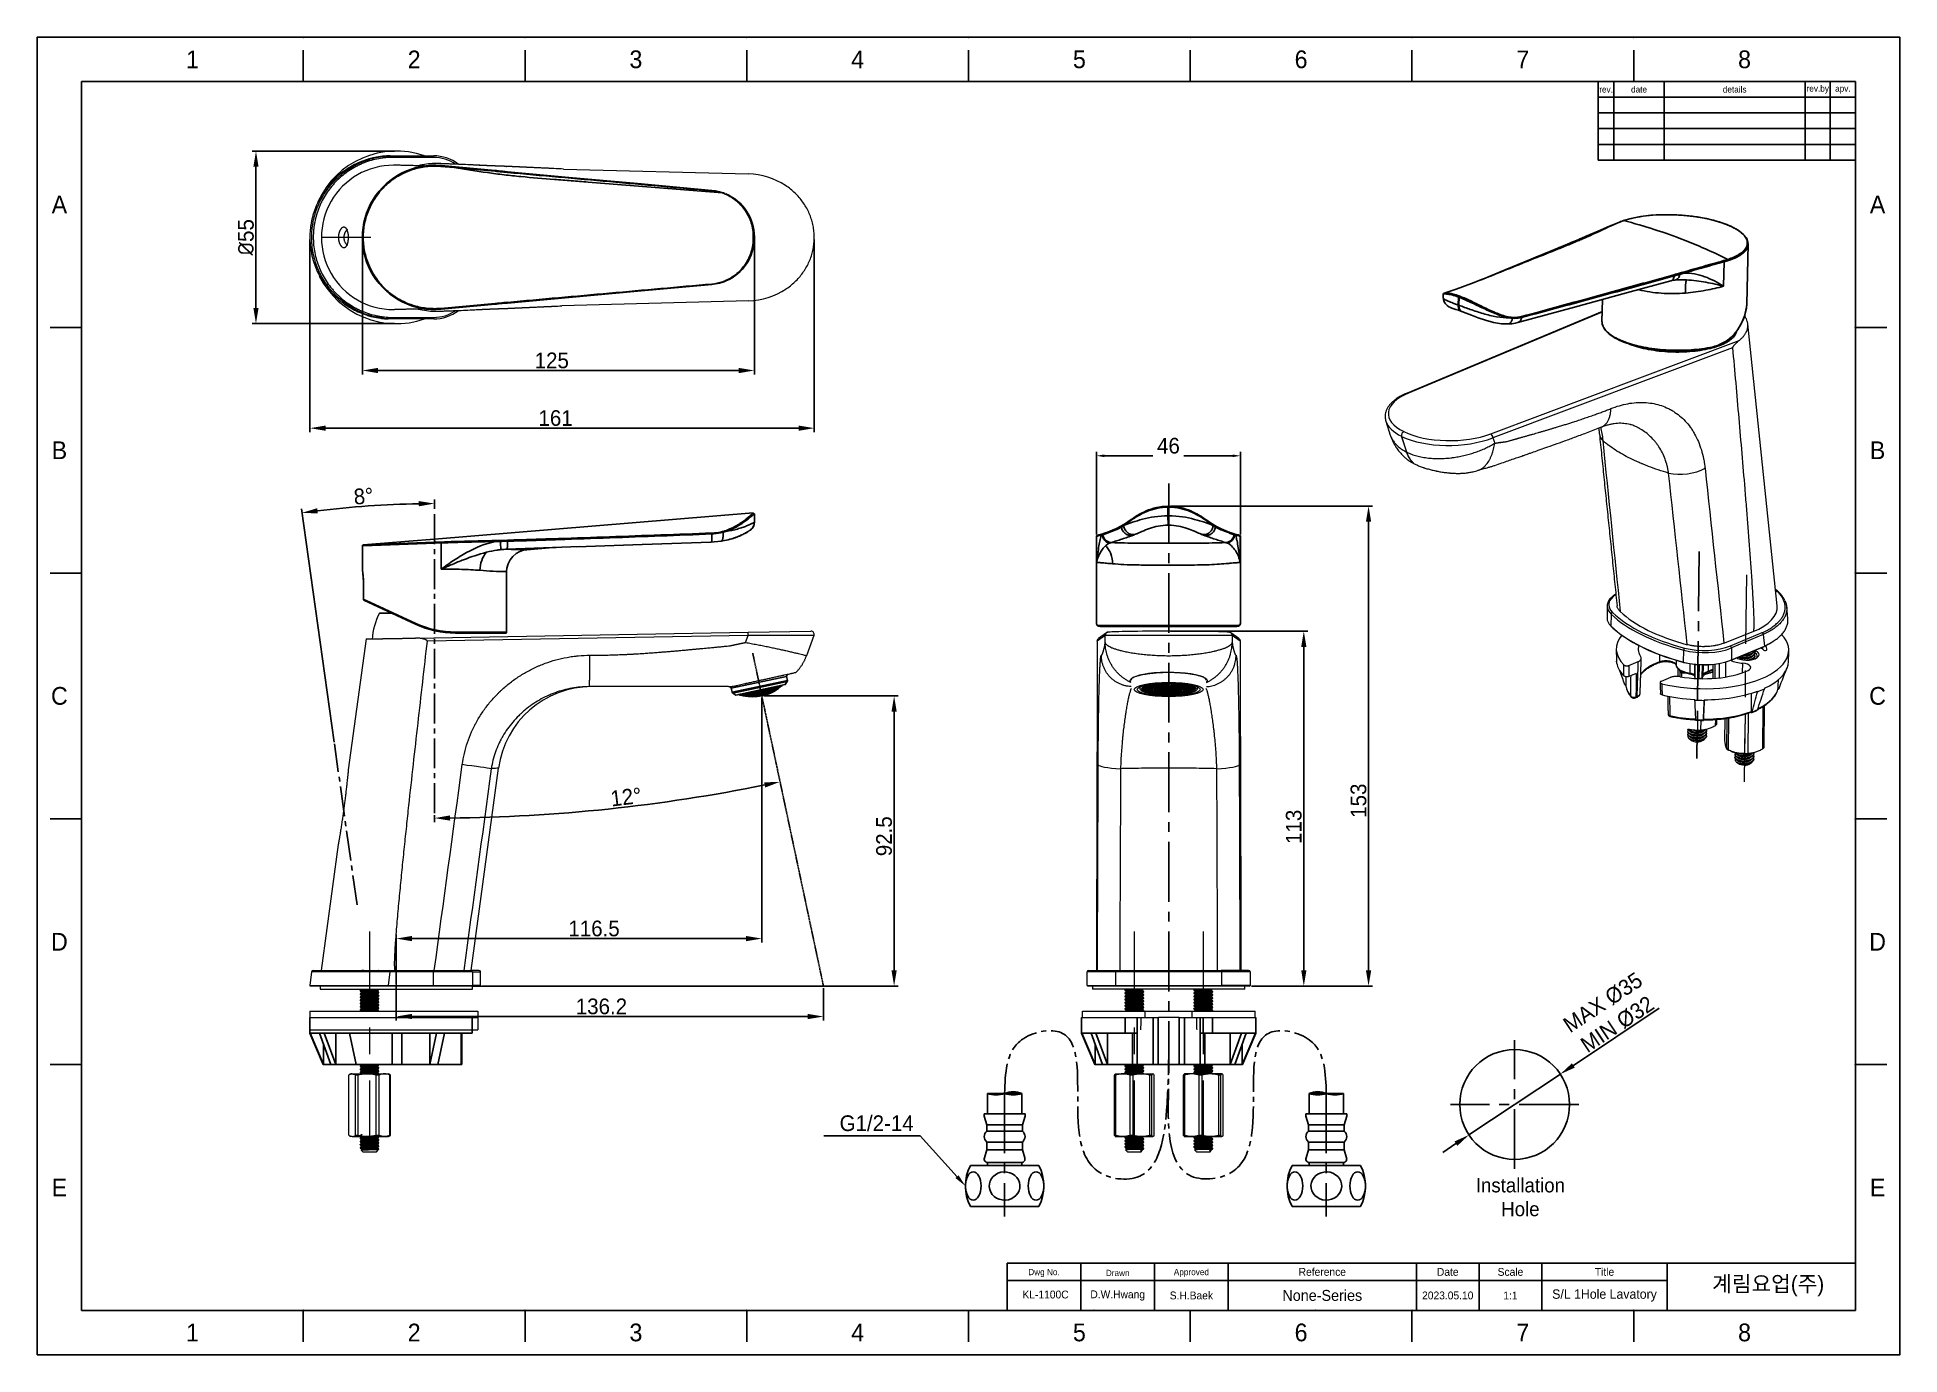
# Model space of a CAD drawing. Extents: x 8168 to 8762, y -18775 to -18355.
import ezdxf

# ---------------------------------------------------------------- set-up
doc = ezdxf.new("R2010")
doc.units = 0
doc.header["$MEASUREMENT"] = 0
for name, pattern in [('CENTER', [47.5, 22, -8.5, 8.5, -8.5]), ('CENTER2', [28.575, 19.05, -3.175, 3.175, -3.175]), ('CENTERX2', [101.6, 63.5, -12.7, 12.7, -12.7]), ('HIDDEN2', [4.7625, 3.175, -1.5875])]:
    doc.linetypes.add(name, pattern=pattern)
doc.layers.get('0').update_dxf_attribs({"linetype": 'CONTINUOUS'})
doc.layers.get('DEFPOINTS').update_dxf_attribs({"linetype": 'CONTINUOUS'})
for name, color, linetype in [('1', 4, 'HIDDEN2'), ('CENTER', 1, 'CENTER2'), ('DIM', 2, 'CONTINUOUS'), ('FORM', 7, 'CONTINUOUS'), ('TEXT', 2, 'CONTINUOUS')]:
    doc.layers.add(name, color=color, linetype=linetype)
doc.styles.get("Standard").update_dxf_attribs({"font": ''})
doc.styles.get('Standard').set_extended_font_data('Gulim')
doc.dimstyles.new('ISO-25', dxfattribs={"dimtxt": 2.5, "dimasz": 2.5, "dimexe": 1.25, "dimexo": 0.625, "dimtad": 1, "dimdec": 1, "dimdsep": 46, "dimtxsty": 'Standard', "dimcen": 2.5, "dimadec": 0, "dimazin": 0, "dimtfac": 1, "dimtdec": 1, "dimtmove": 0, "dimatfit": 3, "dimfxl": 1, "dimarcsym": 0})

msp = doc.modelspace()

# ---------------------------------------------------------------- texts
at = {"char_height": 5.66, "attachment_point": 5}
for s, width, insert in [('1', 50, (8217.18, -18361.96)), ('2', 50, (8287.88, -18361.96)), ('3', 50, (8358.59, -18361.96)), ('4', 50, (8429.3, -18361.96)), ('5', 50, (8500.01, -18361.96)), ('6', 50, (8570.71, -18361.96)), ('7', 50, (8641.42, -18361.96)), ('8', 50, (8712.13, -18361.96)), ('A', 10, (8174.75, -18408.21)), ('A', 10, (8754.55, -18408.21)), ('B', 10, (8174.75, -18486.55)), ('B', 10, (8754.55, -18486.55)), ('C', 10, (8174.75, -18564.89)), ('C', 10, (8754.55, -18564.89)), ('D', 10, (8174.75, -18643.24)), ('D', 10, (8754.55, -18643.24)), ('E', 10, (8174.75, -18721.58)), ('E', 10, (8754.55, -18721.58)), ('1', 50, (8217.18, -18767.82)), ('2', 50, (8287.88, -18767.82)), ('3', 50, (8358.59, -18767.82)), ('4', 50, (8429.3, -18767.82)), ('5', 50, (8500.01, -18767.82)), ('6', 50, (8570.71, -18767.82)), ('7', 50, (8641.42, -18767.82)), ('8', 50, (8712.13, -18767.82))]:
    msp.add_mtext_dynamic_manual_height_columns(s, width=width, gutter_width=12.5, heights=[0], dxfattribs=dict(at, insert=insert))
at = {"layer": 'DIM', "color": 3, "insert": (8447.18, -18698.58), "char_height": 5, "attachment_point": 3}
msp.add_mtext('G1/2-14', dxfattribs=at)
at = {"layer": 'TEXT'}
for s, width, insert, char_height, attachment_point in [('date', 16, (8678.48, -18371.53), 2, 5), ('details', 45, (8708.98, -18371.53), 2, 5), ('rev.by', 8, (8735.48, -18371.53), 2, 5), ('rev.', 5, (8667.98, -18371.53), 2, 5), ('apv.', 8, (8743.48, -18371.53), 2, 5), ('\\pxqc;Installation Hole', 28.1224, (8626.59, -18718.59), 4.55, 1), ('Dwg No.', 23.5, (8488.73, -18748.83), 2, 5), ('Drawn', 23.5, (8512.23, -18748.83), 2, 5), ('Approved', 23.5, (8535.73, -18748.83), 2, 5), ('Reference', 60, (8577.48, -18748.5), 2.5, 5), ('Date', 20, (8617.48, -18748.5), 2.5, 5), ('Scale', 20, (8637.48, -18748.5), 2.5, 5), ('Title', 40, (8667.48, -18748.5), 2.5, 5), ('KL-1100C', 23.5, (8489.22, -18755.71), 2.5, 5), ('D.W.Hwang', 23.5, (8512.23, -18756.01), 2.5, 5), ('S.H.Baek', 23.5, (8535.73, -18756.01), 2.5, 5), ('None-Series', 60, (8577.48, -18756), 3.5, 5), ('2023.05.10', 20, (8617.48, -18756), 2.5, 5), ('1:1', 20, (8637.48, -18756), 2.5, 5), ('S/L 1Hole Lavatory', 40, (8667.48, -18756), 3, 5)]:
    msp.add_mtext_dynamic_manual_height_columns(s, width=width, gutter_width=12.5, heights=[0], dxfattribs=dict(at, insert=insert, char_height=char_height, attachment_point=attachment_point))
at = {"layer": 'TEXT', "linetype": 'CENTERX2', "insert": (8719.66, -18753.01), "char_height": 5, "attachment_point": 5}
msp.add_mtext_dynamic_manual_height_columns('{\\fHYGothic-Medium|b0|i0|c129|p18;계림요업(주)}', width=60, gutter_width=12.5, heights=[0], dxfattribs=at)

# ---------------------------------------------------------------- blocks, each defined once
blk = doc.blocks.new('*D23')
at = {"layer": 'DEFPOINTS', "color": 0, "transparency": 16777216}
for p in [(8653.39, -18685.43), (8624.25, -18704.82)]:
    blk.add_point(p, dxfattribs=at)
at = {"layer": 'DIM', "color": 3, "lineweight": -2, "transparency": 16777216}
for p, q in [((8684.91, -18664.45), (8657.55, -18682.66)), ((8624.25, -18704.82), (8653.39, -18685.43)), ((8620.09, -18707.59), (8615.93, -18710.37))]:
    blk.add_line(p, q, dxfattribs=at)
at = {"layer": 'DIM', "color": 3, "transparency": 16777216}
for points in [[(8657.09, -18681.97), (8658.01, -18683.36), (8653.39, -18685.43)], [(8619.63, -18706.9), (8620.55, -18708.29), (8624.25, -18704.82)]]:
    blk.add_solid(points, dxfattribs=at)
at = {"layer": 'DIM', "color": 3, "transparency": 16777216, "insert": (8669.27, -18666.09), "char_height": 5, "attachment_point": 5, "rotation": 33.64357}
blk.add_mtext('{\\fMS PGothic|b0|i0|c129|p34;MAX %%C35\\PMIN %%C32}', dxfattribs=at)
blk = doc.blocks.new('*D18')
at = {"layer": 'DEFPOINTS', "color": 0, "transparency": 16777216}
for p in [(8271.36, -18418.69, 0), (8396.36, -18418.78, 0), (8396.36, -18461.13)]:
    blk.add_point(p, dxfattribs=at)
at = {"layer": 'DIM', "color": 3, "lineweight": -2, "transparency": 16777216}
for p, q in [((8271.36, -18419.32), (8271.36, -18462.38)), ((8396.36, -18419.41), (8396.36, -18462.38)), ((8276.36, -18461.13), (8391.36, -18461.13))]:
    blk.add_line(p, q, dxfattribs=at)
at = {"layer": 'DIM', "color": 3, "transparency": 16777216}
for points in [[(8276.36, -18460.3), (8276.36, -18461.97), (8271.36, -18461.13)], [(8391.36, -18460.3), (8391.36, -18461.97), (8396.36, -18461.13)]]:
    blk.add_solid(points, dxfattribs=at)
at = {"layer": 'DIM', "color": 3, "transparency": 16777216, "insert": (8331.76, -18457.94), "char_height": 5, "attachment_point": 5}
blk.add_mtext('125', dxfattribs=at)
blk = doc.blocks.new('*D19')
at = {"layer": 'DEFPOINTS', "color": 0, "transparency": 16777216}
for p in [(8254.62, -18418.69, 0), (8415.48, -18418.69, 0), (8415.48, -18479.51)]:
    blk.add_point(p, dxfattribs=at)
at = {"layer": 'DIM', "color": 3, "lineweight": -2, "transparency": 16777216}
for p, q in [((8254.62, -18419.32), (8254.62, -18480.76)), ((8415.48, -18419.32), (8415.48, -18480.76)), ((8259.62, -18479.51), (8410.48, -18479.51))]:
    blk.add_line(p, q, dxfattribs=at)
at = {"layer": 'DIM', "color": 3, "transparency": 16777216}
for points in [[(8259.62, -18478.68), (8259.62, -18480.34), (8254.62, -18479.51)], [(8410.48, -18478.68), (8410.48, -18480.34), (8415.48, -18479.51)]]:
    blk.add_solid(points, dxfattribs=at)
at = {"layer": 'DIM', "color": 3, "transparency": 16777216, "insert": (8332.98, -18476.31), "char_height": 5, "attachment_point": 5}
blk.add_mtext('161', dxfattribs=at)
blk = doc.blocks.new('*D20')
at = {"layer": 'DEFPOINTS', "color": 0, "transparency": 16777216}
for p in [(8528.42, -18544.23, 0), (8571.58, -18544.23), (8554.29, -18657.36, 0)]:
    blk.add_point(p, dxfattribs=at)
at = {"layer": 'DIM', "color": 3, "lineweight": -2, "transparency": 16777216}
for p, q in [((8529.04, -18544.23), (8572.83, -18544.23)), ((8571.58, -18652.36), (8571.58, -18549.23)), ((8554.92, -18657.36), (8572.83, -18657.36))]:
    blk.add_line(p, q, dxfattribs=at)
at = {"layer": 'DIM', "color": 3, "transparency": 16777216}
for points in [[(8570.75, -18549.23), (8572.42, -18549.23), (8571.58, -18544.23)], [(8570.75, -18652.36), (8572.42, -18652.36), (8571.58, -18657.36)]]:
    blk.add_solid(points, dxfattribs=at)
at = {"layer": 'DIM', "color": 3, "transparency": 16777216, "insert": (8568.39, -18606.6), "char_height": 5, "attachment_point": 5, "rotation": 90}
blk.add_mtext('113', dxfattribs=at)
blk = doc.blocks.new('*D21')
at = {"layer": 'DEFPOINTS', "color": 0, "transparency": 16777216}
for p in [(8528.49, -18504.33, 0), (8592.23, -18504.33), (8554.29, -18657.36, 0)]:
    blk.add_point(p, dxfattribs=at)
at = {"layer": 'DIM', "color": 3, "lineweight": -2, "transparency": 16777216}
for p, q in [((8529.12, -18504.33), (8593.48, -18504.33)), ((8592.23, -18652.36), (8592.23, -18509.33)), ((8554.92, -18657.36), (8593.48, -18657.36))]:
    blk.add_line(p, q, dxfattribs=at)
at = {"layer": 'DIM', "color": 3, "transparency": 16777216}
for points in [[(8591.4, -18509.33), (8593.07, -18509.33), (8592.23, -18504.33)], [(8591.4, -18652.36), (8593.07, -18652.36), (8592.23, -18657.36)]]:
    blk.add_solid(points, dxfattribs=at)
at = {"layer": 'DIM', "color": 3, "transparency": 16777216, "insert": (8589.04, -18598.27), "char_height": 5, "attachment_point": 5, "rotation": 90}
blk.add_mtext('153', dxfattribs=at)
blk = doc.blocks.new('*D22')
at = {"layer": 'DEFPOINTS', "color": 0, "transparency": 16777216}
for p in [(8398.74, -18564.88, 0), (8398.74, -18642.22), (8282.16, -18657.36, 0)]:
    blk.add_point(p, dxfattribs=at)
at = {"layer": 'DIM', "color": 3, "lineweight": -2, "transparency": 16777216}
for p, q in [((8398.74, -18565.5), (8398.74, -18643.47)), ((8282.16, -18656.74), (8282.16, -18640.97)), ((8287.16, -18642.22), (8393.74, -18642.22))]:
    blk.add_line(p, q, dxfattribs=at)
at = {"layer": 'DIM', "color": 3, "transparency": 16777216}
for points in [[(8287.16, -18641.39), (8287.16, -18643.06), (8282.16, -18642.22)], [(8393.74, -18641.39), (8393.74, -18643.06), (8398.74, -18642.22)]]:
    blk.add_solid(points, dxfattribs=at)
at = {"layer": 'DIM', "color": 3, "transparency": 16777216, "insert": (8345.24, -18639.03), "char_height": 5, "attachment_point": 5}
blk.add_mtext('116.5', dxfattribs=at)
blk = doc.blocks.new('*D13')
at = {"layer": 'DEFPOINTS', "color": 0, "transparency": 16777216}
for p in [(8280.23, -18503.88), (8294.36, -18505.83, 0), (8262.45, -18580.19, 0), (8294.36, -18602.22, 0), (8269.66, -18631.5, 0)]:
    blk.add_point(p, dxfattribs=at)
at = {"layer": 'DIM', "color": 3, "lineweight": -2, "transparency": 16777216}
for p, q in [((8262.36, -18579.57), (8251.92, -18505.27)), ((8294.36, -18505.2), (8294.36, -18502.3))]:
    blk.add_line(p, q, dxfattribs=at)
blk.add_arc((8294.36, -18807.27), 303.71, 90.94327, 97.05673, dxfattribs=at)
at = {"layer": 'DIM', "color": 3, "transparency": 16777216}
for points in [[(8257.16, -18506.68), (8256.94, -18505.03), (8252.09, -18506.51)], [(8289.35, -18502.76), (8289.37, -18504.43), (8294.36, -18503.55)]]:
    blk.add_solid(points, dxfattribs=at)
at = {"layer": 'DIM', "color": 3, "transparency": 16777216, "insert": (8271.72, -18501.2), "char_height": 5, "attachment_point": 5, "rotation": 4.22979}
blk.add_mtext('8°', dxfattribs=at)
blk = doc.blocks.new('*D14')
at = {"layer": 'DEFPOINTS', "color": 0, "transparency": 16777216}
for p in [(8282.16, -18656.66), (8418.4, -18657.36, 0), (8418.4, -18667.07)]:
    blk.add_point(p, dxfattribs=at)
at = {"layer": 'DIM', "color": 3, "lineweight": -2, "transparency": 16777216}
for p, q in [((8282.16, -18657.29), (8282.16, -18668.32)), ((8418.4, -18657.99), (8418.4, -18668.32)), ((8287.16, -18667.07), (8413.4, -18667.07))]:
    blk.add_line(p, q, dxfattribs=at)
at = {"layer": 'DIM', "color": 3, "transparency": 16777216}
for points in [[(8287.16, -18666.23), (8287.16, -18667.9), (8282.16, -18667.07)], [(8413.4, -18666.23), (8413.4, -18667.9), (8418.4, -18667.07)]]:
    blk.add_solid(points, dxfattribs=at)
at = {"layer": 'DIM', "color": 3, "transparency": 16777216, "insert": (8347.6, -18663.87), "char_height": 5, "attachment_point": 5}
blk.add_mtext('136.2', dxfattribs=at)
blk = doc.blocks.new('*D15')
at = {"layer": 'DEFPOINTS', "color": 0, "transparency": 16777216}
for p in [(8398.74, -18564.88, 0), (8440.93, -18564.88), (8308.84, -18657.36, 0)]:
    blk.add_point(p, dxfattribs=at)
at = {"layer": 'DIM', "color": 3, "lineweight": -2, "transparency": 16777216}
for p, q in [((8399.37, -18564.88), (8442.18, -18564.88)), ((8440.93, -18652.36), (8440.93, -18569.88)), ((8309.47, -18657.36), (8442.18, -18657.36))]:
    blk.add_line(p, q, dxfattribs=at)
at = {"layer": 'DIM', "color": 3, "transparency": 16777216}
for points in [[(8440.09, -18569.88), (8441.76, -18569.88), (8440.93, -18564.88)], [(8440.09, -18652.36), (8441.76, -18652.36), (8440.93, -18657.36)]]:
    blk.add_solid(points, dxfattribs=at)
at = {"layer": 'DIM', "color": 3, "transparency": 16777216, "insert": (8437.74, -18609.6), "char_height": 5, "attachment_point": 5, "rotation": 90}
blk.add_mtext('92.5', dxfattribs=at)
blk = doc.blocks.new('*D16')
at = {"layer": 'DEFPOINTS', "color": 0, "transparency": 16777216}
for p in [(8294.36, -18505.83, 0), (8395.84, -18551.21, 0), (8294.36, -18602.22, 0), (8331.33, -18602.53), (8418.4, -18657.36, 0)]:
    blk.add_point(p, dxfattribs=at)
at = {"layer": 'DIM', "color": 3, "lineweight": -2, "transparency": 16777216}
blk.add_line((8294.36, -18602.84), (8294.36, -18605.07), dxfattribs=at)
blk.add_arc((8294.36, -18073.79), 530.03, 270.5405, 281.4595, dxfattribs=at)
at = {"layer": 'DIM', "color": 3, "transparency": 16777216}
for points in [[(8399.49, -18592.44), (8399.83, -18594.07), (8404.56, -18592.24)], [(8299.36, -18604.63), (8299.35, -18602.96), (8294.36, -18603.82)]]:
    blk.add_solid(points, dxfattribs=at)
at = {"layer": 'DIM', "color": 3, "transparency": 16777216, "insert": (8355.42, -18597.07), "char_height": 5, "attachment_point": 5, "rotation": 6.65531}
blk.add_mtext('12°', dxfattribs=at)
blk = doc.blocks.new('*D17')
at = {"layer": 'DEFPOINTS', "color": 0, "transparency": 16777216}
for p in [(8282.22, -18391.19, 0), (8237.43, -18446.19), (8282.22, -18446.19, 0)]:
    blk.add_point(p, dxfattribs=at)
at = {"layer": 'DIM', "color": 3, "lineweight": -2, "transparency": 16777216}
for p, q in [((8281.59, -18391.19), (8236.18, -18391.19)), ((8237.43, -18396.19), (8237.43, -18441.19)), ((8281.59, -18446.19), (8236.18, -18446.19))]:
    blk.add_line(p, q, dxfattribs=at)
at = {"layer": 'DIM', "color": 3, "transparency": 16777216}
for points in [[(8236.6, -18396.19), (8238.26, -18396.19), (8237.43, -18391.19)], [(8236.6, -18441.19), (8238.26, -18441.19), (8237.43, -18446.19)]]:
    blk.add_solid(points, dxfattribs=at)
at = {"layer": 'DIM', "color": 3, "transparency": 16777216, "insert": (8234.24, -18418.67), "char_height": 5, "attachment_point": 5, "rotation": 90}
blk.add_mtext('{\\fISOCPEUR|b0|i0|c0|p34;%%C}55', dxfattribs=at)
blk = doc.blocks.new('*D24')
at = {"layer": 'DEFPOINTS', "color": 0, "transparency": 16777216}
for p in [(8551.41, -18488.32), (8505.42, -18514.08), (8551.41, -18514.01)]:
    blk.add_point(p, dxfattribs=at)
at = {"layer": 'DIM', "color": 3, "linetype": 'ByBlock', "lineweight": -2, "transparency": 16777216}
for p, q in [((8505.42, -18513.45), (8505.42, -18487.07)), ((8507.92, -18488.32), (8548.91, -18488.32)), ((8551.41, -18513.39), (8551.41, -18487.07))]:
    blk.add_line(p, q, dxfattribs=at)
at = {"layer": 'DIM', "color": 3, "transparency": 16777216}
for points in [[(8507.92, -18487.9), (8507.92, -18488.73), (8505.42, -18488.32)], [(8548.91, -18487.9), (8548.91, -18488.73), (8551.41, -18488.32)]]:
    blk.add_solid(points, dxfattribs=at)
at = {"layer": 'DIM', "color": 3, "transparency": 16777216, "insert": (8528.41, -18485.13), "char_height": 5, "attachment_point": 5, "bg_fill": 3, "box_fill_scale": 1.25, "bg_fill_color": 256, "bg_fill_true_color": 13158600, "bg_fill_transparency": 0}
blk.add_mtext('46', dxfattribs=at)

# ---------------------------------------------------------------- dimensions: what is measured, and where the dimension line sits
at = {"layer": 'DIM', "color": 7}
for base, p1, p2, text, picture, middle in [((8237.43, -18446.19), (8282.22, -18391.19, 0), (8282.22, -18446.19, 0), '{\\fISOCPEUR|b0|i0|c0|p34;%%C}<>', '*D17', (8237.43, -18418.67)), ((8571.58, -18544.23), (8554.29, -18657.36, 0), (8528.42, -18544.23, 0), '113', '*D20', (8571.58, -18606.6))]:
    dim = msp.add_linear_dim(base=base, p1=p1, p2=p2, angle=90, text=text, dimstyle='ISO-25', override={"dimtxt": 5, "dimasz": 5, "dimcen": 5, "dimclrd": 3, "dimclre": 3, "dimclrt": 3, "dimfxl": 1.25}, dxfattribs=at)
    dim.commit()
    dim.dimension.update_dxf_attribs({"geometry": picture, "text_midpoint": middle, "dimtype": 160})
for base, p1, p2, text, picture, middle in [((8415.48, -18479.51), (8254.62, -18418.69, 0), (8415.48, -18418.69, 0), '161', '*D19', (8332.98, -18479.51)), ((8398.74, -18642.22), (8282.16, -18657.36, 0), (8398.74, -18564.88, 0), '116.5', '*D22', (8345.24, -18642.22))]:
    dim = msp.add_linear_dim(base=base, p1=p1, p2=p2, text=text, dimstyle='ISO-25', override={"dimtxt": 5, "dimasz": 5, "dimcen": 5, "dimclrd": 3, "dimclre": 3, "dimclrt": 3, "dimfxl": 1.25}, dxfattribs=at)
    dim.commit()
    dim.dimension.update_dxf_attribs({"geometry": picture, "text_midpoint": middle, "dimtype": 160})
for base, p1, p2, picture, middle in [((8396.36, -18461.13), (8271.36, -18418.69, 0), (8396.36, -18418.78, 0), '*D18', (8331.76, -18461.13)), ((8418.4, -18667.07), (8282.16, -18656.66), (8418.4, -18657.36, 0), '*D14', (8347.6, -18667.07))]:
    dim = msp.add_linear_dim(base=base, p1=p1, p2=p2, dimstyle='ISO-25', override={"dimtxt": 5, "dimasz": 5, "dimcen": 5, "dimclrd": 3, "dimclre": 3, "dimclrt": 3, "dimfxl": 1.25}, dxfattribs=at)
    dim.commit()
    dim.dimension.update_dxf_attribs({"geometry": picture, "text_midpoint": middle, "dimtype": 160})
for base, line2, picture, middle in [((8280.23, -18503.88), ((8269.66, -18631.5, 0), (8262.45, -18580.19, 0)), '*D13', (8271.96, -18504.38)), ((8331.33, -18602.53), ((8395.84, -18551.21, 0), (8418.4, -18657.36, 0)), '*D16', (8355.79, -18600.25))]:
    dim = msp.add_angular_dim_2l(base=base, line1=((8294.36, -18602.22, 0), (8294.36, -18505.83, 0)), line2=line2, dimstyle='ISO-25', override={"dimtxt": 5, "dimasz": 5, "dimcen": 5, "dimclrd": 3, "dimclre": 3, "dimclrt": 3, "dimfxl": 1.25}, dxfattribs=at)
    dim.commit()
    dim.dimension.update_dxf_attribs({"geometry": picture, "text_midpoint": middle, "dimtype": 162})
for base, p1, p2, picture, middle in [((8592.23, -18504.33), (8554.29, -18657.36, 0), (8528.49, -18504.33, 0), '*D21', (8592.23, -18598.27)), ((8440.93, -18564.88), (8308.84, -18657.36, 0), (8398.74, -18564.88, 0), '*D15', (8440.93, -18609.6))]:
    dim = msp.add_linear_dim(base=base, p1=p1, p2=p2, angle=90, dimstyle='ISO-25', override={"dimtxt": 5, "dimasz": 5, "dimcen": 5, "dimclrd": 3, "dimclre": 3, "dimclrt": 3, "dimfxl": 1.25}, dxfattribs=at)
    dim.commit()
    dim.dimension.update_dxf_attribs({"geometry": picture, "text_midpoint": middle, "dimtype": 160})
dim = msp.add_diameter_dim_2p(p1=(8624.25, -18704.82), p2=(8653.39, -18685.43), text='{\\fMS PGothic|b0|i0|c129|p34;MAX %%C35\\PMIN %%C32}', dimstyle='ISO-25', override={"dimtxt": 5, "dimasz": 5, "dimcen": 5, "dimclrd": 3, "dimclre": 3, "dimclrt": 3, "dimfxl": 1.25}, dxfattribs=at)
dim.commit()
dim.dimension.update_dxf_attribs({"geometry": '*D23', "text_midpoint": (8669.27, -18666.09)})

# ---------------------------------------------------------------- linework, layer by layer
for p, q in [((8252.53, -18369.03), (8252.53, -18359.03)), ((8323.24, -18369.03), (8323.24, -18359.03)), ((8393.95, -18369.03), (8393.95, -18359.03)), ((8464.65, -18369.03), (8464.65, -18359.03)), ((8535.36, -18369.03), (8535.36, -18359.03)), ((8606.07, -18369.03), (8606.07, -18359.03)), ((8676.77, -18369.03), (8676.77, -18359.03)), ((8747.48, -18369.03), (8181.82, -18369.03)), ((8181.82, -18369.03), (8181.82, -18760.75)), ((8747.48, -18760.75), (8747.48, -18369.03)), ((8181.82, -18447.38), (8171.82, -18447.38)), ((8747.48, -18447.38), (8757.48, -18447.38)), ((8181.82, -18525.72), (8171.82, -18525.72)), ((8747.48, -18525.72), (8757.48, -18525.72)), ((8181.82, -18604.06), (8171.82, -18604.06)), ((8747.48, -18604.06), (8757.48, -18604.06)), ((8181.82, -18682.41), (8171.82, -18682.41)), ((8747.48, -18682.41), (8757.48, -18682.41)), ((8481.67, -18691.58), (8470.67, -18691.58)), ((8470.67, -18698.1), (8470.67, -18691.58)), ((8481.67, -18698.1), (8481.67, -18691.58)), ((8573.26, -18691.58), (8584.26, -18691.58)), ((8573.26, -18698.1), (8573.26, -18691.58)), ((8584.26, -18698.1), (8584.26, -18691.58)), ((8482.67, -18698.1), (8469.67, -18698.1)), ((8469.67, -18698.1), (8469.67, -18698.86)), ((8470.52, -18701.6), (8469.67, -18698.86)), ((8470.52, -18701.6), (8470.52, -18703.6)), ((8481.82, -18701.6), (8470.52, -18701.6)), ((8481.82, -18701.6), (8482.67, -18698.86)), ((8481.82, -18701.6), (8481.82, -18703.6)), ((8482.67, -18698.1), (8482.67, -18698.86)), ((8572.26, -18698.1), (8585.26, -18698.1)), ((8572.26, -18698.1), (8572.26, -18698.86)), ((8573.11, -18701.6), (8572.26, -18698.86)), ((8573.11, -18701.6), (8573.11, -18703.6)), ((8573.11, -18701.6), (8584.41, -18701.6)), ((8584.41, -18701.6), (8585.26, -18698.86)), ((8584.41, -18701.6), (8584.41, -18703.6)), ((8585.26, -18698.1), (8585.26, -18698.86)), ((8481.82, -18703.6), (8470.52, -18703.6)), ((8481.82, -18707.1), (8470.52, -18707.1)), ((8470.52, -18707.1), (8470.52, -18709.6)), ((8481.82, -18707.1), (8481.82, -18709.6)), ((8573.11, -18703.6), (8584.41, -18703.6)), ((8573.11, -18707.1), (8584.41, -18707.1)), ((8573.11, -18707.1), (8573.11, -18709.6)), ((8584.41, -18707.1), (8584.41, -18709.6)), ((8487.06, -18714.6), (8465.28, -18714.6)), ((8470.52, -18709.6), (8469.72, -18712.17)), ((8481.82, -18709.6), (8470.52, -18709.6)), ((8470.67, -18714.6), (8470.67, -18713.59)), ((8481.57, -18713.6), (8470.77, -18713.6)), ((8481.67, -18714.6), (8481.67, -18713.59)), ((8481.82, -18709.6), (8482.62, -18712.17)), ((8567.86, -18714.6), (8589.65, -18714.6)), ((8573.11, -18709.6), (8572.31, -18712.17)), ((8573.11, -18709.6), (8584.41, -18709.6)), ((8573.26, -18714.6), (8573.26, -18713.59)), ((8573.36, -18713.6), (8584.16, -18713.6)), ((8584.26, -18714.6), (8584.26, -18713.59)), ((8584.41, -18709.6), (8585.21, -18712.17)), ((8473.67, -18727.6), (8465.28, -18727.6)), ((8487.06, -18727.6), (8473.67, -18727.6)), ((8567.86, -18727.6), (8581.26, -18727.6)), ((8581.26, -18727.6), (8589.65, -18727.6)), ((8181.82, -18760.75), (8747.48, -18760.75)), ((8252.53, -18760.75), (8252.53, -18770.75)), ((8323.24, -18760.75), (8323.24, -18770.75)), ((8393.95, -18760.75), (8393.95, -18770.75)), ((8464.65, -18760.75), (8464.65, -18770.75)), ((8535.36, -18760.75), (8535.36, -18770.75)), ((8606.07, -18760.75), (8606.07, -18770.75)), ((8676.77, -18760.75), (8676.77, -18770.75))]:
    msp.add_line(p, q)
at = {"color": 7, "linetype": 'Continuous'}
for p, q in [((8294.52, -18395.97, 0), (8294.53, -18395.69, 0)), ((8296.46, -18395.79, 0), (8296.42, -18396.06, 0)), ((8300.59, -18396.43, 0), (8296.42, -18396.06, 0)), ((8313.72, -18397.37, 0), (8296.46, -18395.79, 0)), ((8313.69, -18397.61, 0), (8300.59, -18396.43, 0)), ((8313.72, -18397.37, 0), (8313.69, -18397.61, 0)), ((8315.35, -18397.53, 0), (8315.31, -18397.77, 0)), ((8382.82, -18403.72, 0), (8382.8, -18403.83, 0)), ((8661.72, -18418.3), (8669.78, -18414.87)), ((8669.09, -18415.13), (8672.24, -18413.81)), ((8669.78, -18414.87), (8672.25, -18413.84)), ((8672.24, -18413.81), (8672.59, -18413.67)), ((8672.24, -18413.81), (8672.34, -18413.8)), ((8672.24, -18413.81), (8672.24, -18413.81)), ((8672.25, -18413.84), (8672.34, -18413.8)), ((8673.48, -18413.35), (8673.48, -18413.35)), ((8703.16, -18413.47), (8705.85, -18414.34)), ((8396.36, -18418.54, 0), (8396.03, -18418.53, 0)), ((8396.03, -18418.53, 0), (8396.03, -18418.85, 0)), ((8396.36, -18418.85, 0), (8396.03, -18418.85, 0)), ((8396.36, -18418.54, 0), (8396.36, -18418.85, 0)), ((8659.26, -18419.33), (8659.64, -18419.17)), ((8659.26, -18419.33), (8659.34, -18419.32)), ((8659.26, -18419.35), (8659.34, -18419.32)), ((8659.26, -18419.34), (8659.26, -18419.33)), ((8659.64, -18419.17), (8660.19, -18418.93)), ((8660.19, -18418.93), (8661.38, -18418.42)), ((8660.65, -18418.74), (8660.73, -18418.72)), ((8660.65, -18418.76), (8660.73, -18418.72)), ((8661.38, -18418.42), (8661.64, -18418.31)), ((8661.64, -18418.31), (8661.72, -18418.3)), ((8661.64, -18418.33), (8661.72, -18418.3)), ((8712.82, -18439.94), (8713.28, -18420.85)), ((8705.43, -18434.26), (8705.62, -18426.46)), ((8710.35, -18424.13), (8710.34, -18424.13)), ((8382.8, -18433.56, 0), (8382.82, -18433.67, 0)), ((8385.25, -18433.25, 0), (8386.33, -18432.92, 0)), ((8387.04, -18432.66, 0), (8387.27, -18432.57, 0)), ((8625.06, -18433.4), (8628.52, -18432.06)), ((8627.93, -18432.3), (8628.35, -18432.12)), ((8628.35, -18432.12), (8628.52, -18432.06)), ((8628.52, -18432.06), (8628.52, -18432.06)), ((8689.95, -18432.3), (8689.95, -18432.3)), ((8691.08, -18432.21), (8691.08, -18432.21)), ((8294.53, -18441.69, 0), (8294.52, -18441.42, 0)), ((8296.42, -18441.33, 0), (8313.68, -18439.77, 0)), ((8296.42, -18441.33, 0), (8296.46, -18441.6, 0)), ((8313.71, -18440.02, 0), (8296.46, -18441.6, 0)), ((8313.68, -18439.77, 0), (8313.71, -18440.02, 0)), ((8315.27, -18439.62, 0), (8315.31, -18439.86, 0)), ((8317.59, -18439.4, 0), (8317.62, -18439.63, 0)), ((8317.62, -18439.63, 0), (8317.62, -18439.63, 0)), ((8616.05, -18436.84), (8616.03, -18437.81)), ((8616.05, -18436.84), (8616.05, -18436.84)), ((8616.38, -18436.48), (8616.37, -18436.48)), ((8620.87, -18437.7), (8620.81, -18440.23)), ((8621.04, -18440.32), (8621.1, -18437.79)), ((8666.67, -18445.47), (8666.84, -18438.49)), ((8621.84, -18442.27), (8621.84, -18442.27)), ((8636.82, -18446.29), (8636.82, -18446.29)), ((8711.28, -18445.81), (8710.03, -18448.03)), ((8703.18, -18453.39), (8701.06, -18453.96)), ((8705.24, -18452.49), (8703.18, -18453.39)), ((8701.06, -18453.96), (8701.06, -18453.96)), ((8396.03, -18506.49, 0), (8294.41, -18514.86, 0)), ((8396.36, -18506.79, 0), (8396.36, -18509.52, 0)), ((8528.24, -18504.4, 0), (8528.26, -18504.4, 0)), ((8528.26, -18504.7, 0), (8528.26, -18504.4, 0)), ((8528.26, -18507.43, 0), (8528.26, -18504.7, 0)), ((8528.57, -18504.7, 0), (8528.57, -18504.4, 0)), ((8530.43, -18504.52, 0), (8528.57, -18504.4, 0)), ((8528.57, -18504.7, 0), (8528.57, -18507.43, 0)), ((8382.8, -18512.96, 0), (8382.82, -18513.23, 0)), ((8396.35, -18509.79, 0), (8396.36, -18509.52, 0)), ((8508.43, -18512.89, 0), (8507.69, -18513.13, 0)), ((8507.71, -18513.12, 0), (8508.38, -18512.91, 0)), ((8509.27, -18512.57, 0), (8508.43, -18512.89, 0)), ((8508.51, -18512.86, 0), (8509.86, -18512.34, 0)), ((8509.88, -18512.34, 0), (8509.27, -18512.57, 0)), ((8509.88, -18512.34, 0), (8509.99, -18512.3, 0)), ((8509.97, -18512.56, 0), (8509.95, -18512.57, 0)), ((8513.36, -18510.94, 0), (8513.55, -18510.86, 0)), ((8513.6, -18511.05, 0), (8513.44, -18511.13, 0)), ((8514.54, -18510.33, 0), (8514.19, -18510.61, 0)), ((8514.28, -18510.37, 0), (8514.63, -18510.1, 0)), ((8516.22, -18508.89, 0), (8514.44, -18510.08, 0)), ((8514.7, -18510.21, 0), (8514.54, -18510.33, 0)), ((8514.54, -18510.33, 0), (8514.67, -18510.28, 0)), ((8516.32, -18509.01, 0), (8516.31, -18509.02, 0)), ((8528.28, -18510.42, 0), (8528.26, -18507.43, 0)), ((8528.55, -18510.42, 0), (8528.57, -18507.43, 0)), ((8540.44, -18508.76, 0), (8540.61, -18508.89, 0)), ((8540.52, -18509.02, 0), (8540.51, -18509.01, 0)), ((8542.3, -18510.34, 0), (8542.15, -18510.22, 0)), ((8542.18, -18510.29, 0), (8542.3, -18510.34, 0)), ((8542.22, -18510.11, 0), (8542.57, -18510.38, 0)), ((8542.66, -18510.62, 0), (8542.3, -18510.34, 0)), ((8542.57, -18510.38, 0), (8543.34, -18510.73, 0)), ((8543.39, -18511.13, 0), (8543.19, -18511.01, 0)), ((8543.28, -18510.85, 0), (8543.46, -18510.92, 0)), ((8543.34, -18510.73, 0), (8543.36, -18510.74, 0)), ((8543.36, -18510.74, 0), (8545.26, -18511.62, 0)), ((8543.46, -18510.92, 0), (8543.47, -18510.93, 0)), ((8545.26, -18511.62, 0), (8543.7, -18510.84, 0)), ((8545.25, -18511.66, 0), (8545.39, -18511.71, 0)), ((8545.26, -18511.62, 0), (8545.26, -18511.62, 0)), ((8546.66, -18512.48, 0), (8546.65, -18512.47, 0)), ((8547.42, -18512.51, 0), (8546.74, -18512.25, 0)), ((8546.75, -18512.25, 0), (8546.76, -18512.26, 0)), ((8546.76, -18512.26, 0), (8548.3, -18512.84, 0)), ((8548.33, -18512.86, 0), (8547.42, -18512.51, 0)), ((8548.3, -18512.84, 0), (8548.37, -18512.87, 0)), ((8549.14, -18513.12, 0), (8548.33, -18512.86, 0)), ((8271.64, -18517.02, 0), (8271.36, -18517.03, 0)), ((8271.36, -18517.03, 0), (8271.36, -18524.53, 0)), ((8271.63, -18516.73, 0), (8294.52, -18515.87, 0)), ((8294.53, -18516.17, 0), (8271.64, -18517.02, 0)), ((8294.52, -18515.87, 0), (8294.41, -18514.86, 0)), ((8296.42, -18515.8, 0), (8294.52, -18515.87, 0)), ((8294.53, -18516.17, 0), (8294.52, -18515.87, 0)), ((8296.46, -18516.09, 0), (8294.53, -18516.17, 0)), ((8296.46, -18524.51, 0), (8296.46, -18516.09, 0)), ((8315.27, -18515.28, 0), (8317.59, -18515.22, 0)), ((8331.97, -18517.58, 0), (8317.48, -18518.1, 0)), ((8323.78, -18518.26, 0), (8332.07, -18517.58, 0)), ((8332.22, -18517.57, 0), (8331.97, -18517.58, 0)), ((8332.05, -18517.58, 0), (8332.16, -18517.57, 0)), ((8332.14, -18517.57, 0), (8332.31, -18517.57, 0)), ((8332.22, -18517.57, 0), (8340.55, -18517.27, 0)), ((8332.31, -18517.57, 0), (8332.7, -18517.55, 0)), ((8332.7, -18517.55, 0), (8333.16, -18517.54, 0)), ((8382.64, -18515.8, 0), (8382.64, -18515.8, 0)), ((8382.64, -18515.8, 0), (8382.64, -18515.8, 0)), ((8385.74, -18515.53, 0), (8385.74, -18515.53, 0)), ((8505.49, -18513.87, 0), (8505.42, -18514.01, 0)), ((8505.42, -18514.03, 0), (8505.42, -18514.01, 0)), ((8505.42, -18514.07, 0), (8505.42, -18514.03, 0)), ((8505.43, -18514.05, 0), (8505.42, -18514.07, 0)), ((8505.42, -18514.07, 0), (8505.42, -18514.08, 0)), ((8505.42, -18541.66, 0), (8505.42, -18514.08, 0)), ((8505.42, -18514.08, 0), (8505.42, -18514.08, 0)), ((8505.51, -18514, 0), (8505.43, -18514.05, 0)), ((8505.76, -18513.91, 0), (8505.51, -18514, 0)), ((8505.51, -18522.42, 0), (8505.51, -18514, 0)), ((8505.7, -18513.72, 0), (8505.69, -18513.72, 0)), ((8506.03, -18513.83, 0), (8505.76, -18513.91, 0)), ((8507.09, -18513.52, 0), (8506.03, -18513.83, 0)), ((8507.54, -18513.17, 0), (8506.74, -18513.4, 0)), ((8507.25, -18513.51, 0), (8507.48, -18513.46, 0)), ((8507.78, -18513.37, 0), (8507.48, -18513.46, 0)), ((8507.63, -18513.15, 0), (8507.54, -18513.17, 0)), ((8507.69, -18513.13, 0), (8507.61, -18513.17, 0)), ((8507.69, -18513.13, 0), (8507.63, -18513.15, 0)), ((8507.69, -18513.13, 0), (8507.69, -18513.13, 0)), ((8507.79, -18513.37, 0), (8507.78, -18513.37, 0)), ((8517.23, -18513.59, 0), (8517.19, -18513.61, 0)), ((8517.45, -18513.51, 0), (8517.23, -18513.59, 0)), ((8517.44, -18513.51, 0), (8517.23, -18513.59, 0)), ((8517.44, -18513.52, 0), (8517.6, -18513.45, 0)), ((8518.29, -18513.17, 0), (8518.18, -18513.22, 0)), ((8538.42, -18513.12, 0), (8538.67, -18513.23, 0)), ((8539.41, -18513.52, 0), (8539.41, -18513.52, 0)), ((8539.41, -18513.52, 0), (8539.65, -18513.61, 0)), ((8539.67, -18513.62, 0), (8539.65, -18513.61, 0)), ((8549.06, -18513.37, 0), (8549.04, -18513.36, 0)), ((8549.35, -18513.46, 0), (8549.06, -18513.37, 0)), ((8549.14, -18513.12, 0), (8549.14, -18513.12, 0)), ((8549.35, -18513.46, 0), (8549.36, -18513.41, 0)), ((8549.35, -18513.46, 0), (8549.58, -18513.5, 0)), ((8549.58, -18513.5, 0), (8549.58, -18513.48, 0)), ((8550.81, -18513.83, 0), (8549.74, -18513.52, 0)), ((8551.07, -18513.91, 0), (8550.81, -18513.83, 0)), ((8551.32, -18514, 0), (8551.07, -18513.91, 0)), ((8551.14, -18513.72, 0), (8551.14, -18513.72, 0)), ((8551.23, -18513.77, 0), (8551.14, -18513.72, 0)), ((8551.34, -18513.87, 0), (8551.23, -18513.77, 0)), ((8551.32, -18514, 0), (8551.32, -18522.42, 0)), ((8551.37, -18514.02, 0), (8551.32, -18514, 0)), ((8551.41, -18514.01, 0), (8551.34, -18513.87, 0)), ((8551.41, -18514.01, 0), (8551.41, -18514.03, 0)), ((8551.41, -18514.03, 0), (8551.42, -18514.07, 0)), ((8551.42, -18514.08, 0), (8551.42, -18514.07, 0)), ((8551.42, -18514.08, 0), (8551.42, -18514.08, 0)), ((8551.42, -18541.66, 0), (8551.42, -18514.08, 0)), ((8271.36, -18524.53, 0), (8271.36, -18524.58, 0)), ((8271.36, -18524.53, 0), (8271.37, -18524.62, 0)), ((8271.36, -18524.58, 0), (8271.38, -18524.68, 0)), ((8271.38, -18524.68, 0), (8271.43, -18524.97, 0)), ((8271.43, -18524.97, 0), (8271.49, -18525.45, 0)), ((8271.68, -18534.06, 0), (8271.68, -18528.33, 0)), ((8271.68, -18534.06, 0), (8271.68, -18528.33, 0)), ((8271.68, -18528.33, 0), (8271.68, -18528.33, 0)), ((8317.36, -18525.24, 0), (8317.36, -18544.53, 0)), ((8271.68, -18534.06, 0), (8271.68, -18534.06, 0)), ((8271.68, -18534.06, 0), (8271.87, -18534.15, 0)), ((8288.33, -18542.02, 0), (8271.85, -18534.33, 0)), ((8271.87, -18534.15, 0), (8272.32, -18534.36, 0)), ((8272.32, -18534.36, 0), (8272.55, -18534.46, 0)), ((8272.55, -18534.46, 0), (8288.38, -18541.74, 0)), ((8288.38, -18541.74, 0), (8288.43, -18541.77, 0)), ((8505.42, -18541.67, 0), (8505.42, -18541.68, 0)), ((8550.41, -18542.43, 0), (8506.43, -18542.43, 0)), ((8550.12, -18542.73, 0), (8506.71, -18542.73, 0)), ((8506.71, -18542.73, 0), (8506.71, -18542.73, 0)), ((8551.42, -18541.68, 0), (8551.42, -18541.67, 0)), ((8317.06, -18544.83, 0), (8301.01, -18544.83, 0)), ((8317.36, -18544.53, 0), (8301.1, -18544.53, 0)), ((8389.02, -18562.41, 0), (8406.62, -18558.67, 0)), ((8406.89, -18559.94, 0), (8389.29, -18563.68, 0)), ((8389.5, -18563.99, 0), (8406.82, -18560.31, 0)), ((8406.23, -18561.22, 0), (8406.82, -18560.31, 0)), ((8406.89, -18559.94, 0), (8406.62, -18558.67, 0)), ((8389.29, -18563.68, 0), (8389.02, -18562.41, 0)), ((8389.5, -18563.99, 0), (8390.41, -18564.59, 0)), ((8406.23, -18561.22, 0), (8390.41, -18564.59, 0)), ((8406.2, -18561.25, 0), (8390.45, -18564.59, 0)), ((8391.39, -18564.44, 0), (8391.39, -18564.47, 0)), ((8391.5, -18564.46, 0), (8391.48, -18564.38, 0)), ((8391.62, -18564.54, 0), (8391.61, -18564.51, 0)), ((8392.11, -18564.47, 0), (8392.14, -18564.6, 0)), ((8392.21, -18564.46, 0), (8392.16, -18564.23, 0)), ((8392.36, -18564.66, 0), (8392.33, -18564.53, 0)), ((8392.8, -18564.34, 0), (8392.84, -18564.54, 0)), ((8392.9, -18564.31, 0), (8392.85, -18564.08, 0)), ((8392.85, -18564.59, 0), (8392.9, -18564.83, 0)), ((8392.9, -18564.85, 0), (8392.91, -18564.86, 0)), ((8392.91, -18564.87, 0), (8392.91, -18564.86, 0)), ((8393.01, -18564.86, 0), (8392.96, -18564.6, 0)), ((8393.06, -18564.59, 0), (8393.02, -18564.39, 0)), ((8393.45, -18564.06, 0), (8393.51, -18564.32, 0)), ((8393.55, -18564.01, 0), (8393.53, -18563.94, 0)), ((8393.64, -18564.93, 0), (8393.61, -18564.8, 0)), ((8393.71, -18564.78, 0), (8393.63, -18564.4, 0)), ((8393.73, -18564.36, 0), (8393.67, -18564.1, 0)), ((8394.12, -18563.81, 0), (8394.15, -18563.95, 0)), ((8394.38, -18564.56, 0), (8394.27, -18564.04, 0)), ((8394.28, -18564.6, 0), (8394.33, -18564.79, 0)), ((8394.36, -18563.98, 0), (8394.32, -18563.77, 0)), ((8394.54, -18564.81, 0), (8394.5, -18564.62, 0)), ((8395.02, -18564.18, 0), (8394.9, -18563.65, 0)), ((8394.93, -18564.24, 0), (8394.98, -18564.5, 0)), ((8395.18, -18564.93, 0), (8395.1, -18564.56, 0)), ((8395.19, -18564.51, 0), (8395.14, -18564.26, 0)), ((8395.31, -18565.05, 0), (8395.29, -18564.97, 0)), ((8395.53, -18563.73, 0), (8395.6, -18564.06, 0)), ((8395.62, -18563.65, 0), (8395.59, -18563.5, 0)), ((8395.83, -18564.64, 0), (8395.72, -18564.13, 0)), ((8395.81, -18564.06, 0), (8395.74, -18563.74, 0)), ((8395.74, -18564.69, 0), (8395.77, -18564.87, 0)), ((8395.98, -18564.87, 0), (8395.94, -18564.69, 0)), ((8396.17, -18563.38, 0), (8396.19, -18563.46, 0)), ((8396.45, -18564.2, 0), (8396.31, -18563.55, 0)), ((8396.36, -18564.27, 0), (8396.41, -18564.51, 0)), ((8396.4, -18563.45, 0), (8396.37, -18563.34, 0)), ((8396.51, -18564.96, 0), (8396.53, -18565.05, 0)), ((8396.61, -18564.93, 0), (8396.53, -18564.56, 0)), ((8396.62, -18564.5, 0), (8396.57, -18564.26, 0)), ((8396.73, -18565.03, 0), (8396.72, -18564.95, 0)), ((8396.95, -18563.69, 0), (8397.02, -18564.01, 0)), ((8397.04, -18563.6, 0), (8396.96, -18563.21, 0)), ((8397.24, -18564.56, 0), (8397.14, -18564.07, 0)), ((8397.15, -18564.62, 0), (8397.19, -18564.8, 0)), ((8397.23, -18563.99, 0), (8397.16, -18563.67, 0)), ((8397.4, -18564.78, 0), (8397.36, -18564.6, 0)), ((8397.54, -18563.09, 0), (8397.6, -18563.34, 0)), ((8397.85, -18564.05, 0), (8397.72, -18563.41, 0)), ((8397.8, -18563.31, 0), (8397.74, -18563.04, 0)), ((8397.76, -18564.13, 0), (8397.82, -18564.38, 0)), ((8397.91, -18564.82, 0), (8397.93, -18564.9, 0)), ((8398.01, -18564.78, 0), (8397.93, -18564.42, 0)), ((8398.02, -18564.35, 0), (8397.97, -18564.1, 0)), ((8398.13, -18564.87, 0), (8398.11, -18564.79, 0)), ((8398.42, -18563.38, 0), (8398.33, -18562.92, 0)), ((8398.34, -18563.48, 0), (8398.41, -18563.8, 0)), ((8398.63, -18564.34, 0), (8398.52, -18563.85, 0)), ((8398.61, -18563.76, 0), (8398.54, -18563.44, 0)), ((8398.54, -18564.41, 0), (8398.58, -18564.59, 0)), ((8398.78, -18564.55, 0), (8398.74, -18564.37, 0)), ((8398.91, -18562.8, 0), (8398.97, -18563.06, 0)), ((8399.22, -18563.76, 0), (8399.09, -18563.12, 0)), ((8399.17, -18563.01, 0), (8399.11, -18562.75, 0)), ((8399.14, -18563.85, 0), (8399.19, -18564.1, 0)), ((8399.28, -18564.54, 0), (8399.3, -18564.62, 0)), ((8399.37, -18564.48, 0), (8399.3, -18564.13, 0)), ((8399.39, -18564.05, 0), (8399.33, -18563.8, 0)), ((8399.5, -18564.57, 0), (8399.48, -18564.49, 0)), ((8399.78, -18563.01, 0), (8399.7, -18562.63, 0)), ((8399.7, -18563.13, 0), (8399.77, -18563.45, 0)), ((8399.98, -18563.98, 0), (8399.88, -18563.49, 0)), ((8399.96, -18563.38, 0), (8399.89, -18563.06, 0)), ((8399.9, -18564.06, 0), (8399.93, -18564.24, 0)), ((8400.13, -18564.18, 0), (8400.09, -18564, 0)), ((8400.28, -18562.5, 0), (8400.31, -18562.62, 0)), ((8400.56, -18563.32, 0), (8400.42, -18562.67, 0)), ((8400.5, -18562.55, 0), (8400.48, -18562.46, 0)), ((8400.48, -18563.43, 0), (8400.53, -18563.67, 0)), ((8400.62, -18564.12, 0), (8400.64, -18564.2, 0)), ((8400.71, -18564.05, 0), (8400.64, -18563.69, 0)), ((8400.72, -18563.6, 0), (8400.67, -18563.35, 0)), ((8400.84, -18564.13, 0), (8400.82, -18564.05, 0)), ((8401.02, -18562.62, 0), (8401.09, -18562.94, 0)), ((8401.1, -18562.49, 0), (8401.07, -18562.34, 0)), ((8401.31, -18563.47, 0), (8401.2, -18562.97, 0)), ((8401.28, -18562.85, 0), (8401.21, -18562.53, 0)), ((8401.22, -18563.56, 0), (8401.26, -18563.75, 0)), ((8401.45, -18563.66, 0), (8401.41, -18563.48, 0)), ((8401.86, -18562.73, 0), (8401.75, -18562.19, 0)), ((8401.78, -18562.84, 0), (8401.84, -18563.1, 0)), ((8402.02, -18563.48, 0), (8401.94, -18563.11, 0)), ((8401.94, -18563.56, 0), (8401.95, -18563.64, 0)), ((8402.03, -18563, 0), (8401.97, -18562.75, 0)), ((8402.33, -18562.07, 0), (8402.38, -18562.28, 0)), ((8402.6, -18562.81, 0), (8402.49, -18562.29, 0)), ((8402.52, -18562.92, 0), (8402.56, -18563.1, 0)), ((8402.56, -18562.16, 0), (8402.53, -18562.03, 0)), ((8402.74, -18563, 0), (8402.7, -18562.81, 0)), ((8403.06, -18562.1, 0), (8403.11, -18562.36, 0)), ((8403.13, -18561.97, 0), (8403.12, -18561.9, 0)), ((8403.3, -18562.75, 0), (8403.22, -18562.36, 0)), ((8403.3, -18562.24, 0), (8403.24, -18561.98, 0)), ((8403.4, -18562.72, 0), (8403.43, -18562.85, 0)), ((8403.77, -18562.1, 0), (8403.82, -18562.3, 0)), ((8403.85, -18561.98, 0), (8403.8, -18561.76, 0)), ((8403.97, -18562.53, 0), (8403.91, -18562.27, 0)), ((8404, -18562.17, 0), (8403.95, -18561.97, 0)), ((8404.01, -18562.22, 0), (8404.06, -18562.46, 0)), ((8404.05, -18562.47, 0), (8404.06, -18562.46, 0)), ((8404.06, -18562.49, 0), (8404.07, -18562.48, 0)), ((8404.06, -18562.49, 0), (8404.07, -18562.5, 0)), ((8404.46, -18561.95, 0), (8404.48, -18562.08, 0)), ((8404.54, -18561.84, 0), (8404.49, -18561.61, 0)), ((8404.66, -18561.94, 0), (8404.64, -18561.81, 0)), ((8405.11, -18561.65, 0), (8405.11, -18561.67, 0)), ((8405.19, -18561.54, 0), (8405.17, -18561.46, 0)), ((8405.29, -18561.52, 0), (8405.28, -18561.49, 0)), ((8254.66, -18672.36, 0), (8254.66, -18667.36, 0)), ((8306.41, -18667.36, 0), (8306.41, -18672.36, 0)), ((8500.74, -18672.36, 0), (8500.74, -18667.36, 0)), ((8514.56, -18667.36, 0), (8514.56, -18672.36, 0)), ((8518.49, -18667.36, 0), (8518.49, -18682.36, 0)), ((8523.49, -18667.36, 0), (8523.49, -18682.36, 0)), ((8525.11, -18682.36, 0), (8525.11, -18667.36, 0)), ((8531.87, -18682.36, 0), (8531.87, -18667.36, 0)), ((8533.49, -18682.36, 0), (8533.49, -18667.36, 0)), ((8538.49, -18682.36, 0), (8538.49, -18667.36, 0)), ((8539.49, -18667.36, 0), (8539.49, -18672.36, 0)), ((8542.42, -18672.36, 0), (8542.42, -18667.36, 0)), ((8556.24, -18672.36, 0), (8556.24, -18667.36, 0)), ((8258.91, -18682.36, 0), (8254.66, -18672.36, 0)), ((8254.66, -18672.36, 0), (8306.41, -18672.36, 0)), ((8254.7, -18672.36, 0), (8258.96, -18682.36, 0)), ((8261.35, -18682.36, 0), (8257.66, -18672.36, 0)), ((8259.16, -18672.36, 0), (8262.85, -18682.36, 0)), ((8262.85, -18682.36, 0), (8262.85, -18672.36, 0)), ((8269.38, -18682.36, 0), (8267.26, -18672.36, 0)), ((8280.91, -18682.36, 0), (8280.91, -18672.36, 0)), ((8283.91, -18672.36, 0), (8283.91, -18682.36, 0)), ((8292.84, -18672.36, 0), (8292.84, -18682.36, 0)), ((8292.84, -18682.36, 0), (8294.96, -18672.36, 0)), ((8297.56, -18672.36, 0), (8295.43, -18682.36, 0)), ((8302.91, -18672.36, 0), (8302.91, -18682.36, 0)), ((8303.04, -18682.36, 0), (8303.04, -18672.36, 0)), ((8504.99, -18682.36, 0), (8500.74, -18672.36, 0)), ((8500.74, -18672.36, 0), (8518.49, -18672.36, 0)), ((8500.78, -18672.36, 0), (8505.04, -18682.36, 0)), ((8507.43, -18682.36, 0), (8503.75, -18672.36, 0)), ((8505.25, -18672.36, 0), (8508.93, -18682.36, 0)), ((8508.93, -18682.36, 0), (8508.93, -18672.36, 0)), ((8517, -18672.36, 0), (8517, -18682.36, 0)), ((8538.49, -18672.36, 0), (8556.24, -18672.36, 0)), ((8539.98, -18682.36, 0), (8539.98, -18672.36, 0)), ((8548.05, -18672.36, 0), (8548.05, -18682.36, 0)), ((8548.05, -18682.36, 0), (8551.74, -18672.36, 0)), ((8553.24, -18672.36, 0), (8549.55, -18682.36, 0)), ((8551.95, -18682.36, 0), (8556.2, -18672.36, 0)), ((8551.99, -18682.36, 0), (8556.24, -18672.36, 0)), ((8258.96, -18682.36, 0), (8258.96, -18675.88, 0)), ((8505.04, -18682.36, 0), (8505.04, -18675.88, 0)), ((8551.95, -18675.88, 0), (8551.95, -18682.36, 0)), ((8258.91, -18682.36, 0), (8303.04, -18682.36, 0)), ((8504.99, -18682.36, 0), (8551.99, -18682.36, 0))]:
    msp.add_line(p, q, dxfattribs=at)
msp.add_lwpolyline([(8167.68, -18354.89), (8761.62, -18354.89), (8761.62, -18774.89), (8167.68, -18774.89)], close=True)
at = {"color": 7, "linetype": 'Continuous', "elevation": 0}
for points in [[(8316.04, -18397.6), (8314.82, -18397.48), (8314.13, -18397.41), (8313.72, -18397.37)], [(8317.62, -18397.75), (8316.95, -18397.69), (8316.04, -18397.6)], [(8382.82, -18403.72), (8359.13, -18401.55), (8337.25, -18399.55), (8317.62, -18397.75)], [(8386.29, -18404.45), (8385.23, -18404.13), (8383.92, -18403.86), (8382.82, -18403.72)], [(8386.99, -18404.7), (8386.54, -18404.53), (8386.29, -18404.45)], [(8317.62, -18439.63), (8337.23, -18437.83), (8359.11, -18435.83), (8382.82, -18433.67)], [(8382.82, -18433.67), (8383.93, -18433.52), (8385.25, -18433.25)], [(8386.33, -18432.92), (8386.59, -18432.83), (8387.04, -18432.66)], [(8313.71, -18440.02), (8314.09, -18439.98), (8314.77, -18439.91)], [(8314.77, -18439.91), (8315.99, -18439.79), (8316.91, -18439.7), (8317.62, -18439.63)], [(8528.26, -18504.4), (8526.42, -18504.51), (8524.2, -18504.92), (8521.98, -18505.63), (8519.89, -18506.58), (8518.01, -18507.66), (8516.39, -18508.76), (8516.22, -18508.89)], [(8528.57, -18504.4), (8528.53, -18504.4), (8528.26, -18504.4)], [(8540.44, -18508.76), (8538.83, -18507.66), (8536.96, -18506.58), (8534.86, -18505.63), (8532.65, -18504.93), (8530.43, -18504.52)], [(8385.74, -18515.53), (8386.19, -18515.46), (8386.83, -18515.34), (8387.45, -18515.22), (8388.05, -18515.08), (8388.63, -18514.93), (8389.2, -18514.77), (8389.73, -18514.6), (8390.25, -18514.42), (8390.73, -18514.24), (8391.18, -18514.06), (8391.61, -18513.89), (8392.01, -18513.71), (8392.38, -18513.53), (8392.72, -18513.37), (8393.04, -18513.2), (8393.33, -18513.05), (8393.59, -18512.91)], [(8385.77, -18515.52), (8386.21, -18515.45), (8386.83, -18515.34), (8387.43, -18515.22), (8388, -18515.09), (8388.55, -18514.94), (8389.08, -18514.79), (8389.59, -18514.64), (8390.07, -18514.48), (8390.53, -18514.31), (8390.95, -18514.15), (8391.36, -18513.99), (8391.74, -18513.82), (8392.09, -18513.66), (8392.42, -18513.51), (8392.72, -18513.36), (8393.01, -18513.22), (8393.27, -18513.08), (8393.5, -18512.95), (8393.72, -18512.83), (8393.92, -18512.72), (8394.09, -18512.61), (8394.25, -18512.52), (8394.39, -18512.43), (8394.52, -18512.35), (8394.63, -18512.29), (8394.73, -18512.22), (8394.81, -18512.17), (8394.89, -18512.12), (8394.95, -18512.07), (8395.02, -18512.03), (8395.09, -18511.98), (8395.17, -18511.92), (8395.29, -18511.82), (8395.47, -18511.66), (8395.66, -18511.45), (8395.85, -18511.19), (8396.03, -18510.89), (8396.17, -18510.56), (8396.28, -18510.19), (8396.35, -18509.79)], [(8393.59, -18512.91), (8393.82, -18512.78), (8394.03, -18512.66), (8394.21, -18512.55), (8394.37, -18512.45), (8394.51, -18512.36), (8394.64, -18512.28), (8394.75, -18512.21), (8394.84, -18512.15), (8394.92, -18512.09), (8395, -18512.04), (8395.08, -18511.99), (8395.17, -18511.92), (8395.31, -18511.81)], [(8395.31, -18511.81), (8395.48, -18511.65), (8395.67, -18511.43), (8395.87, -18511.17), (8396.05, -18510.86), (8396.19, -18510.52), (8396.29, -18510.15), (8396.35, -18509.77)], [(8514.44, -18510.08), (8511.85, -18511.49), (8509.88, -18512.34)], [(8543.7, -18510.84), (8541.78, -18509.69), (8540.61, -18508.89)], [(8546.75, -18512.25), (8546.47, -18512.14), (8545.67, -18511.81), (8545.26, -18511.62)], [(8294.41, -18514.86), (8286.2, -18515.53), (8278.45, -18516.16), (8271.63, -18516.73)], [(8317.36, -18525.24), (8317.45, -18524.1), (8317.81, -18522.76), (8318.45, -18521.49), (8319.32, -18520.38), (8320.38, -18519.48), (8321.56, -18518.82), (8322.78, -18518.42), (8323.78, -18518.26)], [(8339.73, -18517.3), (8360.55, -18516.57), (8382.64, -18515.8)], [(8382.64, -18515.8), (8383.59, -18515.75), (8384.76, -18515.64), (8385.77, -18515.52)], [(8382.64, -18515.8), (8383.57, -18515.75), (8384.74, -18515.65), (8385.74, -18515.53)], [(8505.7, -18513.72), (8505.6, -18513.77), (8505.49, -18513.87)], [(8506.74, -18513.4), (8506.2, -18513.56), (8505.69, -18513.72)], [(8517.6, -18513.45), (8517.87, -18513.34), (8518.18, -18513.22)], [(8538.67, -18513.23), (8538.98, -18513.36), (8539.25, -18513.46), (8539.41, -18513.52)], [(8550.1, -18513.4), (8549.29, -18513.17), (8549.2, -18513.14), (8549.14, -18513.12)], [(8551.14, -18513.72), (8550.64, -18513.56), (8550.1, -18513.4)], [(8271.49, -18525.44), (8271.56, -18526.08), (8271.58, -18526.27)], [(8271.56, -18526.07), (8271.63, -18526.83), (8271.67, -18527.67), (8271.68, -18528.33)], [(8505.42, -18541.68), (8505.6, -18542.3), (8506.07, -18542.64), (8506.71, -18542.73)], [(8550.12, -18542.73), (8550.76, -18542.64), (8551.23, -18542.3), (8551.42, -18541.67)]]:
    msp.add_lwpolyline(points, dxfattribs=at)
at = {"color": 7, "linetype": 'Continuous'}
for points in [[(8673.48, -18413.35), (8675.97, -18412.64), (8678.99, -18412.05), (8682.29, -18411.65), (8685.78, -18411.46), (8689.41, -18411.47), (8693.02, -18411.68), (8696.59, -18412.09), (8699.99, -18412.69), (8703.16, -18413.47)], [(8661.64, -18418.31), (8665.47, -18416.67), (8669.09, -18415.13)], [(8672.59, -18413.67), (8673.09, -18413.48), (8673.48, -18413.35)], [(8705.85, -18414.34), (8708.1, -18415.29), (8710.12, -18416.42), (8711.66, -18417.63), (8712.7, -18418.88), (8713.22, -18420.19), (8713.28, -18420.87)], [(8627.93, -18432.3), (8635.83, -18429.06), (8648.19, -18423.95), (8659.26, -18419.33)], [(8616.38, -18436.48), (8620.18, -18435.16), (8625.06, -18433.4)], [(8688.59, -18432.57), (8674.45, -18436.41), (8657.87, -18440.94), (8639.86, -18445.85)], [(8689.95, -18432.3), (8689.51, -18432.37), (8688.96, -18432.48), (8688.59, -18432.57)], [(8691.08, -18432.21), (8690.49, -18432.24), (8689.95, -18432.3)], [(8621.84, -18442.27), (8620.93, -18441.94), (8620.07, -18441.65), (8619.38, -18441.42), (8618.82, -18441.23), (8618.32, -18441.03), (8617.82, -18440.79), (8617.28, -18440.43), (8616.75, -18439.91), (8616.33, -18439.23), (8616.08, -18438.45), (8616.03, -18437.81)], [(8616.05, -18436.84), (8616.05, -18436.8), (8616.13, -18436.63), (8616.24, -18436.54), (8616.35, -18436.49), (8616.37, -18436.48)], [(8712.82, -18439.93), (8712.71, -18441.22), (8712.21, -18443.48), (8711.28, -18445.81)], [(8622.02, -18442.34), (8622, -18442.33), (8621.84, -18442.27)], [(8636.82, -18446.29), (8634.6, -18446.22), (8632.02, -18445.8), (8629.49, -18445.12), (8627.14, -18444.31), (8625.09, -18443.53), (8623.33, -18442.84), (8622.02, -18442.34)], [(8639.86, -18445.85), (8639.01, -18446.05), (8637.87, -18446.22), (8636.82, -18446.29)], [(8710.03, -18448.02), (8708.7, -18449.76), (8707.07, -18451.29), (8705.24, -18452.49)]]:
    msp.add_lwpolyline(points, dxfattribs=at)
msp.add_circle((8638.82, -18695.13), 17.5)
for centre, radius, start, end in [((8294.36, -18418.69, 0), 23, 84.76565, 275.23435), ((8294.36, -18419.23, 0), 23.27, 84.92526, 89.61446), ((8299.61, -18551.25, 0), 154.28, 84.15937, 84.76532), ((8338.84, -18164.75, 0), 234.2, 264.23427, 264.79474), ((8381.36, -18418.83, 0), 15.09, 71.06716, 71.30923), ((8381.74, -18417.73, 0), 13.92, 69.93486, 71.07869), ((8382.1, -18416.73, 0), 12.87, 67.01436, 69.93388), ((8381.46, -18418.54, 0), 14.9, 0, 67.17465), ((8576.39, -18224.8), 211.78, 293.7742, 296.16559), ((8680.26, -18433.35), 21.09, 109.71872, 112.06069), ((8680.91, -18435.14), 23, 108.83428, 109.7285), ((8681.17, -18435.89), 23.79, 108.62525, 108.83812), ((8694.86, -18443.6), 31.23, 69.40881, 69.55451), ((8381.46, -18418.85, 0), 14.9, 292.95611, 0), ((8569.56, -18207.76), 229.82, 292.99325, 293.35015), ((8567.85, -18205.48), 232.9, 293.14483, 293.51776), ((8760.95, -18650.31), 252.34, 113.23752, 113.40105), ((8569.9, -18210.2), 227.75, 293.51809, 293.78854), ((8715.42, -18544.37), 137.03, 113.10725, 113.22194), ((8628.46, -18584.21), 176.81, 66.16498, 66.36214), ((8626.81, -18587.86), 180.82, 63.7392, 66.15414), ((8656.6, -18303.23), 131.54, 285.32739, 285.8703), ((8698.15, -18399.09), 27.99, 285.1236, 288.03023), ((8698.49, -18399.94), 27.46, 285.03942, 288.0425), ((8381.49, -18418.88, 0), 14.73, 275.09125, 288.80105), ((8381.87, -18420.01, 0), 13.55, 288.81574, 289.04381), ((8381.94, -18420.21, 0), 13.33, 289.04122, 290.22563), ((8382.11, -18420.65, 0), 12.87, 290.216, 293.11753), ((8381.46, -18419.15, 0), 14.5, 293.12692, 293.36079), ((8758.2, -18672.97), 251.9, 105.38617, 105.79777), ((8609.71, -18147.86), 294.2, 285.78918, 286.14283), ((8671.88, -18362.34), 70.9, 286.0745, 287.09221), ((8294.36, -18418.15, 0), 23.27, 270.38554, 275.07474), ((8300.25, -18292.7, 0), 147.68, 275.21805, 275.84053), ((8338.97, -18674.31, 0), 235.89, 95.1992, 95.76544), ((8615.72, -18454.31), 14.97, 69.17892, 70.10204), ((8616.57, -18449.62), 12.67, 69.0671, 70.15756), ((8616.73, -18449.45), 12.88, 69.06693, 70.15773), ((8622.44, -18441.23), 1.18, 240.116, 249.15189), ((8638.97, -18434.06), 10.44, 260.28266, 265.2066), ((8638.87, -18433.99), 10.23, 260.74988, 265.68629), ((8671.06, -18445.18), 4.46, 205.50912, 207.76553), ((8683.78, -18426.13), 27.85, 248.6843, 249.26655), ((8698.62, -18439.72), 14.26, 291.30744, 291.65625), ((8698.67, -18439.85), 14.11, 291.65488, 292.7426), ((8696.69, -18433.41), 21.11, 290.19559, 290.98463), ((8693.05, -18412.55), 42, 280.96854, 281.12823), ((8528.42, -18522.93, 0), 18.23, 89.51426, 90.48574), ((8382.64, -18498.44, 0), 14.48, 284.41966, 288.19752), ((8382.66, -18498.83, 0), 14.35, 284.84548, 288.74347), ((8393.35, -18509.52, 0), 3.01, 344.39692, 345.87275), ((8393.36, -18509.52, 0), 3, 345.86729, 0.00439), ((8504.31, -18501.37, 0), 12.23, 289.3923, 290.0436), ((8513.74, -18511.09, 0), 0.299, 130.00901, 188.55002), ((8538.8, -18540.67, 0), 38.83, 125.13576, 125.37277), ((8528.41, -18528.97, 0), 21.54, 89.56386, 90.38598), ((8528.41, -18528.96, 0), 18.55, 89.56345, 90.38582), ((8518.42, -18540.13, 0), 38.16, 54.64347, 54.83841), ((8542.37, -18510.58, 0), 0.291, 352.65016, 355.77318), ((8543.1, -18511.08, 0), 0.294, 351.81753, 0.06104), ((8570.63, -18449.3, 0), 67.56, 246.21808, 247.8463), ((8583.79, -18415.29, 0), 103.79, 247.14035, 248.20004), ((8586.5, -18410.6, 0), 109.39, 247.79445, 248.63892), ((8601.61, -18370.86, 0), 151.66, 248.24104, 248.79092), ((8298.1, -17914.98, 0), 600.55, 271.48644, 271.63885), ((8312.68, -18344.53, 0), 171.1, 270.34286, 270.87888), ((8312.16, -18306.9, 0), 208.73, 270.8643, 271.50065), ((8382.64, -18515.77, 0), 0.0253, 264.15123, 270.97643), ((8385.69, -18515.22, 0), 0.308, 273.65112, 278.15519), ((8506.96, -18511.53, 0), 2, 273.83018, 278.41039), ((8516.41, -18510.72, 0), 2.98, 285.95174, 290.26809), ((8539.69, -18510.79, 0), 2.64, 247.20156, 263.34391), ((8539.7, -18510.75, 0), 2.69, 263.32118, 263.78438), ((8540.42, -18510.73, 0), 2.98, 250.09233, 254.91337), ((8549.88, -18511.56, 0), 1.96, 261.25104, 266.00752), ((8551.02, -18514, 0), 0.297, 55.51936, 66.84474), ((8551.02, -18514, 0), 0.299, 359.77703, 55.53114), ((8248.44, -18528.42, 0), 23.25, 8.69789, 9.40208), ((8248.94, -18528.36, 0), 22.74, 0.07657, 8.7304), ((8271.98, -18534.06, 0), 0.3, 179.40807, 245), ((8301.01, -18514.83, 0), 30, 245, 270), ((8301.09, -18514.1, 0), 30.43, 245.40582, 270.01095), ((8317.06, -18544.53, 0), 0.3, 270, 0), ((8407.11, -18558.57, 0), 0.5, 110.73035, 192), ((8406.4, -18560.04, 0), 0.5, 327, 12), ((8388.53, -18562.52, 0), 0.5, 12, 93.26965), ((8389.78, -18563.58, 0), 0.5, 192, 237), ((8390.44, -18564.54, 0), 0.05, 237, 282), ((8395.72, -18553.52, 0), 11.75, 247.99856, 248.38372), ((8395.82, -18553.48, 0), 11.8, 247.78072, 247.9795), ((8395.84, -18551.2, 0), 13.99, 251.49112, 252.45794), ((8395.81, -18553.5, 0), 11.77, 247.97937, 248.49411), ((8394.15, -18554.19, 0), 10.6, 255.51409, 256.20206), ((8394.23, -18554.24, 0), 10.6, 255.69093, 258.56784), ((8394.12, -18554.3, 0), 10.49, 256.19664, 259.09691), ((8396.42, -18553.36, 0), 11.92, 246.89723, 248.79444), ((8396.51, -18553.34, 0), 11.92, 246.82533, 248.40532), ((8396.49, -18553.41, 0), 11.85, 248.40589, 248.8579), ((8394.21, -18554.35, 0), 10.49, 258.5733, 259.25564), ((8393.74, -18554.5, 0), 10.08, 261.30622, 262.02718), ((8395.98, -18553.69, 0), 11.58, 251.23762, 251.7384), ((8393.84, -18554.51, 0), 10.13, 261.44264, 264.31367), ((8393.73, -18554.59, 0), 9.99, 262.02291, 264.91951), ((8395.95, -18553.78, 0), 11.48, 251.7364, 254.5762), ((8396.04, -18553.77, 0), 11.5, 251.31187, 254.14294), ((8397.1, -18553.21, 0), 11.93, 246.80973, 248.86025), ((8397.19, -18553.2, 0), 11.91, 246.87389, 248.4829), ((8397.17, -18553.27, 0), 11.84, 248.48352, 248.87729), ((8393.83, -18554.6, 0), 10.05, 264.31796, 265.02532), ((8393.36, -18554.77, 0), 9.55, 267.22649, 270.90658), ((8396.02, -18553.86, 0), 11.4, 254.12685, 254.32028), ((8395.84, -18551.2, 0), 13.98, 257.92643, 306.07357), ((8396.01, -18553.89, 0), 11.37, 254.3204, 254.70717), ((8396.66, -18553.57, 0), 11.64, 251.45629, 251.90234), ((8394.44, -18554.52, 0), 10.43, 262.13159, 265.58671), ((8393.46, -18554.76, 0), 9.64, 267.37485, 271.0197), ((8396.63, -18553.66, 0), 11.54, 251.9003, 254.84035), ((8396.72, -18553.65, 0), 11.53, 251.48649, 254.41916), ((8397.76, -18553.09, 0), 11.78, 247.72212, 248.58648), ((8397.85, -18553.06, 0), 11.77, 247.93543, 248.21725), ((8397.84, -18553.08, 0), 11.74, 248.21723, 248.55193), ((8393.01, -18554.88, 0), 9.14, 273.38753, 277.16036), ((8396.7, -18553.74, 0), 11.44, 254.42113, 254.88243), ((8397.34, -18553.41, 0), 11.6, 251.36316, 251.75727), ((8393.11, -18554.88, 0), 9.23, 273.49912, 277.23423), ((8397.31, -18553.5, 0), 11.5, 251.7551, 254.76181), ((8394.07, -18554.79, 0), 10, 267.94195, 271.44757), ((8397.4, -18553.49, 0), 11.48, 251.34987, 254.35012), ((8397.99, -18553.28, 0), 11.38, 250.9443, 254.39723), ((8397.37, -18553.58, 0), 11.38, 254.35221, 254.76627), ((8398.07, -18553.29, 0), 11.31, 250.88482, 254.36013), ((8393.73, -18554.91, 0), 9.67, 273.88318, 277.44796), ((8393.82, -18554.9, 0), 9.74, 273.96767, 277.50622), ((8396.97, -18553.93, 0), 11.14, 257.38114, 260.71928), ((8393.38, -18554.94, 0), 9.39, 280.05992, 283.7089), ((8397.57, -18553.68, 0), 11.16, 257.17572, 257.59569), ((8398.64, -18553.08, 0), 11.1, 251.45702, 253.71793), ((8393.48, -18554.94, 0), 9.46, 280.10583, 283.72702), ((8397.56, -18553.76, 0), 11.08, 257.59394, 260.53389), ((8394.43, -18554.87, 0), 10.09, 274.22562, 274.84543), ((8397.65, -18553.74, 0), 11.05, 257.1537, 260.08778), ((8394.43, -18554.9, 0), 10.06, 274.84498, 277.64702), ((8394.53, -18554.89, 0), 10.11, 274.28918, 277.6951), ((8395.84, -18551.2, 0), 13.86, 267.80964, 272.85792), ((8398.72, -18553.09, 0), 11.01, 252.00154, 253.6293), ((8393.01, -18554.88, 0), 9.15, 286.5768, 290.34294), ((8398.23, -18553.52, 0), 10.9, 256.71012, 260.13862), ((8393.11, -18554.89, 0), 9.23, 286.56606, 290.30188), ((8397.64, -18553.81, 0), 10.98, 260.08945, 260.52945), ((8398.31, -18553.52, 0), 10.83, 256.64861, 260.10005), ((8394.09, -18554.95, 0), 9.85, 280.17133, 283.65058), ((8397.19, -18554.07, 0), 10.92, 263.14602, 263.62663), ((8394.19, -18554.94, 0), 9.9, 280.21097, 283.67142), ((8397.28, -18554.09, 0), 10.86, 263.15261, 265.396), ((8397.18, -18554.13, 0), 10.86, 263.6254, 266.44554), ((8398.89, -18553.26, 0), 10.61, 255.92715, 259.47098), ((8398.98, -18553.25, 0), 10.52, 255.8159, 259.39086), ((8397.27, -18554.14, 0), 10.8, 265.39681, 265.96714), ((8393.73, -18554.91, 0), 9.68, 286.34763, 289.90723), ((8397.27, -18554.16, 0), 10.79, 265.96716, 266.46254), ((8397.85, -18553.92, 0), 10.72, 262.90674, 266.25472), ((8393.83, -18554.92, 0), 9.73, 286.34854, 289.88823), ((8394.79, -18554.91, 0), 10.18, 280.25143, 283.61724), ((8397.94, -18553.91, 0), 10.68, 262.8855, 265.77822), ((8394.89, -18554.9, 0), 10.21, 280.2866, 283.64022), ((8395.84, -18551.2, 0), 13.86, 273.71267, 278.68207), ((8393.32, -18554.77, 0), 9.57, 292.85176, 296.51999), ((8398.52, -18553.69, 0), 10.47, 262.45032, 265.88589), ((8393.43, -18554.79, 0), 9.63, 292.79711, 296.4437), ((8397.94, -18553.96, 0), 10.63, 265.7795, 266.25072), ((8398.6, -18553.68, 0), 10.41, 262.39471, 265.85392), ((8394.44, -18554.89, 0), 10.07, 286.19805, 289.61802), ((8397.51, -18554.2, 0), 10.64, 268.86502, 269.36988), ((8394.54, -18554.9, 0), 10.11, 286.20717, 289.61463), ((8397.6, -18554.21, 0), 10.58, 268.86969, 271.65761), ((8397.51, -18554.23, 0), 10.6, 269.36898, 272.16071), ((8399.17, -18553.41, 0), 10.11, 261.72337, 265.29553), ((8399.26, -18553.39, 0), 10.03, 261.62503, 265.22959), ((8394.04, -18554.79, 0), 10.02, 292.36792, 295.86415), ((8397.6, -18554.24, 0), 10.54, 271.65846, 272.17732), ((8398.18, -18554.01, 0), 10.41, 268.63825, 271.99965), ((8394.14, -18554.8, 0), 10.06, 292.3389, 295.82193), ((8395.14, -18554.84, 0), 10.34, 286.10689, 289.43592), ((8398.27, -18554, 0), 10.35, 268.6227, 272.00157), ((8395.24, -18554.84, 0), 10.36, 286.12243, 289.44482), ((8395.84, -18551.2, 0), 13.86, 279.52804, 284.47196), ((8393.58, -18554.59, 0), 10.03, 298.85474, 302.45791), ((8398.83, -18553.76, 0), 10.1, 268.24761, 271.71698), ((8393.7, -18554.62, 0), 10.07, 298.77202, 302.36056), ((8398.92, -18553.74, 0), 10.03, 268.20703, 271.70084), ((8394.74, -18554.75, 0), 10.35, 292.05053, 295.432), ((8397.85, -18554.24, 0), 10.4, 274.59348, 277.90498), ((8394.85, -18554.76, 0), 10.37, 292.04041, 295.41507), ((8397.95, -18554.22, 0), 10.36, 274.60608, 277.92958), ((8399.48, -18553.47, 0), 9.66, 267.64424, 271.27632), ((8399.59, -18553.46, 0), 9.56, 267.47673, 271.15152), ((8394.3, -18554.59, 0), 10.41, 298.21299, 301.67156), ((8398.51, -18554.02, 0), 10.14, 274.43928, 277.83573), ((8394.41, -18554.58, 0), 10.45, 298.11008, 301.55371), ((8395.46, -18554.72, 0), 10.52, 291.85692, 292.37681), ((8398.62, -18554.01, 0), 10.06, 274.3806, 277.80333), ((8395.44, -18554.68, 0), 10.57, 292.37971, 295.17047), ((8395.54, -18554.67, 0), 10.58, 291.83741, 294.63339), ((8395.84, -18551.2, 0), 13.86, 285.31793, 290.28733), ((8393.78, -18554.33, 0), 10.56, 304.61475, 308.17849), ((8399.18, -18553.77, 0), 9.74, 274.11327, 277.64996), ((8393.9, -18554.35, 0), 10.57, 304.52349, 308.07839), ((8399.27, -18553.74, 0), 9.67, 274.09126, 277.65388), ((8395.52, -18554.62, 0), 10.64, 294.63061, 295.13498), ((8395.04, -18554.58, 0), 10.63, 297.74928, 298.2205), ((8398.2, -18554.2, 0), 10.21, 280.35978, 283.7134), ((8395, -18554.51, 0), 10.7, 298.2247, 301.11159), ((8395.11, -18554.53, 0), 10.7, 297.74149, 301.09704), ((8398.3, -18554.17, 0), 10.18, 280.38276, 283.74857), ((8399.83, -18553.46, 0), 9.24, 273.69985, 277.43221), ((8399.92, -18553.42, 0), 9.15, 273.65529, 277.42497), ((8394.5, -18554.3, 0), 10.87, 303.90507, 307.34628), ((8398.86, -18553.95, 0), 9.9, 280.32858, 283.78903), ((8394.61, -18554.32, 0), 10.87, 303.85632, 307.29494), ((8395.73, -18554.49, 0), 10.79, 297.53746, 298.03284), ((8398.95, -18553.91, 0), 9.85, 280.34942, 283.82867), ((8395.72, -18554.47, 0), 10.8, 298.03286, 298.60319), ((8395.81, -18554.44, 0), 10.84, 297.5519, 300.37716), ((8395.84, -18551.2, 0), 13.86, 291.14208, 296.19036), ((8395.69, -18554.41, 0), 10.87, 298.60566, 300.84572), ((8393.95, -18554.09, 0), 11.03, 310.3719, 311.99725), ((8399.51, -18553.66, 0), 9.46, 280.27298, 283.89417), ((8394.05, -18554.08, 0), 11.07, 310.27957, 312.54548), ((8399.6, -18553.62, 0), 9.39, 280.2911, 283.94008), ((8395.77, -18554.37, 0), 10.92, 300.37337, 300.85398), ((8395.25, -18554.32, 0), 10.98, 303.47055, 303.91055), ((8398.53, -18554.04, 0), 10.11, 286.30349, 289.71222), ((8395.19, -18554.23, 0), 11.08, 303.91589, 306.84263), ((8395.32, -18554.26, 0), 11.05, 303.4625, 306.40967), ((8398.62, -18554.01, 0), 10.06, 286.35298, 289.15502), ((8394.62, -18553.99, 0), 11.35, 309.64593, 313.10912), ((8395.26, -18554.17, 0), 11.16, 306.40431, 306.82428), ((8398.61, -18553.99, 0), 10.09, 289.15457, 289.77438), ((8399.18, -18553.77, 0), 9.73, 286.49224, 290.03386), ((8394.74, -18554.01, 0), 11.34, 309.59677, 313.06171), ((8395.89, -18554.14, 0), 11.17, 303.28526, 306.61433), ((8399.27, -18553.73, 0), 9.68, 286.55361, 290.11525), ((8399.83, -18553.46, 0), 9.22, 286.76398, 290.50267), ((8399.91, -18553.4, 0), 9.15, 286.84148, 290.61063), ((8395.4, -18554, 0), 11.38, 309.23373, 309.64779), ((8395.32, -18553.9, 0), 11.51, 309.65435, 312.64566), ((8395.45, -18553.93, 0), 11.47, 309.23375, 312.24933), ((8398.9, -18553.74, 0), 10.02, 292.55538, 296.05511), ((8394.77, -18553.73, 0), 11.74, 315.44807, 315.78277), ((8395.36, -18553.83, 0), 11.6, 312.24273, 312.63684), ((8394.75, -18553.72, 0), 11.77, 315.78275, 316.06457), ((8399.46, -18553.5, 0), 9.62, 292.97703, 296.62842), ((8394.85, -18553.7, 0), 11.78, 315.41352, 316.27788), ((8399.54, -18553.44, 0), 9.57, 293.09676, 296.77016), ((8396.08, -18553.87, 0), 11.44, 309.11757, 309.57887), ((8396, -18553.77, 0), 11.57, 309.58506, 312.5093), ((8396.13, -18553.8, 0), 11.5, 309.15545, 312.1039), ((8398.47, -18553.69, 0), 10.41, 298.40948, 301.87217), ((8395.46, -18553.63, 0), 11.84, 315.12271, 315.51648), ((8396.05, -18553.7, 0), 11.64, 312.09766, 312.54371), ((8395.4, -18553.57, 0), 11.93, 315.51851, 317.12469), ((8399.05, -18553.49, 0), 10.05, 298.97468, 299.68205), ((8395.52, -18553.57, 0), 11.9, 315.13745, 317.19257), ((8396.76, -18553.72, 0), 11.38, 309.29311, 309.8058), ((8399.13, -18553.42, 0), 10.01, 299.08341, 301.97417), ((8399.02, -18553.43, 0), 10.11, 299.68335, 302.56035), ((8396.67, -18553.61, 0), 11.53, 309.86111, 312.68412), ((8396.8, -18553.63, 0), 11.45, 309.42026, 312.2675), ((8399.09, -18553.36, 0), 10.08, 301.97283, 302.69378), ((8396.71, -18553.53, 0), 11.58, 312.26163, 312.76238), ((8396.14, -18553.48, 0), 11.85, 315.1421, 315.59411), ((8398.6, -18553.42, 0), 10.49, 304.74436, 305.4267), ((8396.07, -18553.42, 0), 11.94, 315.59604, 317.1733), ((8396.2, -18553.43, 0), 11.89, 315.2036, 317.10473), ((8398.65, -18553.32, 0), 10.51, 304.90681, 307.79964), ((8398.55, -18553.35, 0), 10.57, 305.42838, 308.31285), ((8398.59, -18553.25, 0), 10.6, 307.79794, 308.48591), ((8395.84, -18551.2, 0), 13.99, 311.54206, 312.50888), ((8396.79, -18553.3, 0), 11.77, 315.50589, 316.02063), ((8396.77, -18553.28, 0), 11.8, 316.0205, 316.21928), ((8396.89, -18553.27, 0), 11.75, 315.61628, 316.00144), ((8406.19, -18561.2, 0), 0.05, 282, 327)]:
    msp.add_arc(centre, radius, start, end, dxfattribs=at)
for centre, radius, start, end in [((8478.92, -18698.89), 7.81, 69.39031, 110.60969), ((8576.01, -18698.89), 7.81, 69.39031, 110.60969), ((8473.42, -18684.27), 7.81, 249.39031, 290.60969), ((8478.92, -18684.27), 7.81, 249.39031, 290.60969), ((8576.01, -18684.27), 7.81, 249.39031, 290.60969), ((8581.51, -18684.27), 7.81, 249.39031, 290.60969), ((8471.9, -18705.35), 2.23, 128.18698, 231.81302), ((8480.45, -18705.35), 2.23, 308.18698, 51.81302), ((8574.48, -18705.35), 2.23, 128.18698, 231.81302), ((8583.03, -18705.35), 2.23, 308.18698, 51.81302), ((8477.54, -18721.1), 13.88, 152.06515, 207.93485), ((8470.77, -18712.5), 1.1, 162.72293, 270), ((8481.57, -18712.5), 1.1, 270, 17.27707), ((8474.81, -18721.1), 13.88, 332.06515, 27.93485), ((8580.12, -18721.1), 13.88, 152.06515, 207.93485), ((8573.36, -18712.5), 1.1, 162.72293, 270), ((8584.16, -18712.5), 1.1, 270, 17.27707), ((8577.39, -18721.1), 13.88, 332.06515, 27.93485)]:
    msp.add_arc(centre, radius, start, end)
at = {"extrusion": (0, 0, -1)}
for centre in [(8466.17, -18721.1), (8568.75, -18721.1)]:
    msp.add_ellipse(centre, major_axis=(0, -4.5), ratio=0.554466, dxfattribs=at)
msp.add_ellipse((8476.17, -18721.1), major_axis=(4.9, 0), ratio=0.918558, start_param=-1.522557, end_param=4.758585)
for centre in [(8486.18, -18721.1), (8588.76, -18721.1)]:
    msp.add_ellipse(centre, major_axis=(0, -4.5), ratio=0.554466)
msp.add_ellipse((8578.76, -18721.1), major_axis=(-4.9, 0), ratio=0.918558, start_param=-1.522557, end_param=4.758585, dxfattribs=at)
at = {"color": 7, "linetype": 'Continuous'}
for points, knots in [([(8294.52, -18395.97, 0), (8293.03, -18395.96, 0), (8290.04, -18396.23, 0), (8285.72, -18397.51, 0), (8281.74, -18399.62, 0), (8278.25, -18402.46, 0), (8275.38, -18405.93, 0), (8273.25, -18409.9, 0), (8271.93, -18414.21, 0), (8271.63, -18417.2, 0), (8271.63, -18418.69, 0)], [0, 0, 0, 0, 0.124959, 0.249918, 0.374893, 0.499884, 0.624892, 0.749917, 0.874952, 1, 1, 1, 1]), ([(8386.2, -18404.53, 0), (8382.62, -18404.25, 0), (8375.48, -18403.67, 0), (8364.76, -18402.8, 0), (8354.04, -18401.94, 0), (8345.11, -18401.22, 0), (8337.97, -18400.64, 0), (8330.82, -18400.06, 0), (8323.68, -18399.51, 0), (8316.55, -18398.74, 0), (8309.44, -18397.85, 0), (8304.12, -18397.04, 0), (8300.59, -18396.43, 0)], [0, 0, 0, 0, 0.125001, 0.250002, 0.375003, 0.500004, 0.562505, 0.625005, 0.750004, 0.812504, 0.875004, 1, 1, 1, 1]), ([(8382.8, -18403.83, 0), (8371.93, -18402.86, 0), (8350.2, -18400.92, 0), (8328.46, -18398.98, 0), (8317.59, -18397.99, 0)], [0, 0, 0, 0, 0.499986, 1, 1, 1, 1]), ([(8386.2, -18404.53, 0), (8385.92, -18404.44, 0), (8384.81, -18404.11, 0), (8383.67, -18403.9, 0), (8382.8, -18403.83, 0)], [0, 0, 0, 0, 0.247953, 1, 1, 1, 1]), ([(8386.29, -18404.45, 0), (8386.28, -18404.44, 0), (8386.24, -18404.48, 0), (8386.22, -18404.51, 0), (8386.21, -18404.54, 0)], [0, 0, 0, 0, 0.329773, 1, 1, 1, 1]), ([(8396.03, -18418.53, 0), (8396.03, -18417.02, 0), (8395.59, -18414.06, 0), (8393.71, -18410.11, 0), (8390.87, -18406.94, 0), (8388.47, -18405.46, 0), (8387.18, -18404.91, 0)], [0, 0, 0, 0, 0.264595, 0.514827, 0.755541, 1, 1, 1, 1]), ([(8673.57, -18413.35), (8674.66, -18412.98), (8677.04, -18412.36), (8680.86, -18411.76), (8685.04, -18411.44), (8689.42, -18411.43), (8693.84, -18411.72), (8698.12, -18412.3), (8702.1, -18413.14), (8704.61, -18413.91), (8705.77, -18414.34)], [0, 0, 0, 0, 0.105498, 0.224814, 0.354314, 0.48976, 0.626579, 0.760129, 0.885944, 1, 1, 1, 1]), ([(8699.35, -18422.23), (8697.24, -18421.3), (8688.83, -18417.82), (8680.15, -18415.01), (8673.57, -18413.35)], [0, 0, 0, 0, 0.254107, 1, 1, 1, 1]), ([(8705.85, -18414.37), (8706.69, -18414.68), (8708.24, -18415.34), (8710.26, -18416.5), (8711.58, -18417.59), (8712.33, -18418.5), (8712.71, -18419.16), (8712.95, -18419.83), (8713.03, -18420.49), (8712.96, -18421.16), (8712.63, -18422.05), (8711.79, -18423.14), (8710.88, -18423.8), (8710.35, -18424.13)], [0, 0, 0, 0, 0.185368, 0.344775, 0.477467, 0.534523, 0.586244, 0.633828, 0.678927, 0.723537, 0.769728, 0.873386, 1, 1, 1, 1]), ([(8271.63, -18418.69, 0), (8271.63, -18420.18, 0), (8271.93, -18423.18, 0), (8273.25, -18427.48, 0), (8275.38, -18431.45, 0), (8278.25, -18434.92, 0), (8281.74, -18437.77, 0), (8285.72, -18439.87, 0), (8290.04, -18441.15, 0), (8293.03, -18441.42, 0), (8294.52, -18441.42, 0)], [0, 0, 0, 0, 0.125049, 0.250083, 0.375108, 0.500116, 0.625107, 0.750082, 0.875041, 1, 1, 1, 1]), ([(8387.21, -18432.46, 0), (8388.5, -18431.9, 0), (8390.9, -18430.42, 0), (8393.72, -18427.24, 0), (8395.59, -18423.3, 0), (8396.03, -18420.35, 0), (8396.03, -18418.85, 0)], [0, 0, 0, 0, 0.245706, 0.485792, 0.736447, 1, 1, 1, 1]), ([(8628.52, -18432.06), (8633.65, -18429.96), (8641.34, -18426.79), (8650.3, -18423.09), (8655.43, -18420.97), (8657.99, -18419.89), (8659.26, -18419.35)], [0, 0, 0, 0, 0.499769, 0.749729, 0.874756, 1, 1, 1, 1]), ([(8628.52, -18432.06), (8631.1, -18431.03), (8636.26, -18428.96), (8644, -18425.86), (8650.45, -18423.28), (8655.59, -18421.23), (8658.13, -18420.17), (8659.39, -18419.63)], [0, 0, 0, 0, 0.250586, 0.501173, 0.751757, 0.876876, 1, 1, 1, 1]), ([(8707, -18426.05), (8707.9, -18425.76), (8709.52, -18425.13), (8711.3, -18424.06), (8712.32, -18423.1), (8712.85, -18422.38), (8713.18, -18421.64), (8713.27, -18421.12), (8713.28, -18420.87)], [0, 0, 0, 0, 0.332209, 0.603431, 0.717017, 0.819175, 0.912313, 1, 1, 1, 1]), ([(8705.45, -18426.11), (8704.38, -18426.4), (8702.23, -18427.01), (8697.94, -18428.22), (8694.72, -18429.15), (8692.57, -18429.76)], [0, 0, 0, 0, 0.249814, 0.499823, 1, 1, 1, 1]), ([(8692.57, -18429.76), (8692.59, -18429.78), (8692.68, -18429.87), (8692.72, -18430.01), (8692.72, -18430.11)], [0, 0, 0, 0, 0.222232, 1, 1, 1, 1]), ([(8692.72, -18430.11), (8694.87, -18429.49), (8698.09, -18428.58), (8702.39, -18427.36), (8704.54, -18426.75), (8705.62, -18426.46)], [0, 0, 0, 0, 0.500294, 0.75033, 1, 1, 1, 1]), ([(8705.45, -18426.11), (8705.48, -18426.12), (8705.58, -18426.21), (8705.63, -18426.36), (8705.62, -18426.46)], [0, 0, 0, 0, 0.215986, 1, 1, 1, 1]), ([(8710.34, -18424.13), (8709.83, -18424.45), (8708.68, -18425.03), (8707.47, -18425.49), (8706.81, -18425.7)], [0, 0, 0, 0, 0.466486, 1, 1, 1, 1]), ([(8707, -18426.05), (8707, -18426.02), (8706.99, -18425.88), (8706.9, -18425.74), (8706.81, -18425.7)], [0, 0, 0, 0, 0.262843, 1, 1, 1, 1]), ([(8317.59, -18439.4, 0), (8328.46, -18438.41, 0), (8350.2, -18436.47, 0), (8371.93, -18434.53, 0), (8382.8, -18433.56, 0)], [0, 0, 0, 0, 0.500015, 1, 1, 1, 1]), ([(8386.24, -18432.83, 0), (8386.26, -18432.86, 0), (8386.28, -18432.89, 0), (8386.32, -18432.93, 0), (8386.33, -18432.92, 0)], [0, 0, 0, 0, 0.670731, 1, 1, 1, 1]), ([(8387.27, -18432.57, 0), (8387.25, -18432.57, 0), (8387.2, -18432.54, 0), (8387.18, -18432.51, 0), (8387.16, -18432.48, 0)], [0, 0, 0, 0, 0.347844, 1, 1, 1, 1]), ([(8689.63, -18430.58), (8687.6, -18431.16), (8683.54, -18432.29), (8675.43, -18434.52), (8665.29, -18437.31), (8653.13, -18440.64), (8645.02, -18442.85), (8640.96, -18443.95)], [0, 0, 0, 0, 0.125304, 0.250366, 0.500386, 0.750272, 1, 1, 1, 1]), ([(8641.02, -18444.24), (8645.08, -18443.15), (8653.21, -18440.97), (8665.39, -18437.67), (8675.54, -18434.89), (8683.67, -18432.68), (8687.73, -18431.54), (8689.77, -18430.96)], [0, 0, 0, 0, 0.249646, 0.499513, 0.749541, 0.874619, 1, 1, 1, 1]), ([(8678.35, -18435.37), (8680.72, -18435.94), (8684.42, -18436.51), (8689.43, -18436.66), (8692.01, -18436.53), (8693.3, -18436.42)], [0, 0, 0, 0, 0.485657, 0.74224, 1, 1, 1, 1]), ([(8688.59, -18432.57), (8688.74, -18432.53), (8689.04, -18432.39), (8689.39, -18432.01), (8689.64, -18431.52), (8689.73, -18431.16), (8689.77, -18430.96)], [0, 0, 0, 0, 0.220864, 0.460725, 0.722782, 1, 1, 1, 1]), ([(8689.63, -18430.58), (8689.65, -18430.6), (8689.74, -18430.71), (8689.78, -18430.86), (8689.77, -18430.96)], [0, 0, 0, 0, 0.227383, 1, 1, 1, 1]), ([(8689.95, -18432.3), (8690.13, -18432.28), (8690.51, -18432.14), (8690.98, -18431.73), (8691.32, -18431.15), (8691.46, -18430.7), (8691.51, -18430.47)], [0, 0, 0, 0, 0.214678, 0.453918, 0.719584, 1, 1, 1, 1]), ([(8691.09, -18432.21), (8691.29, -18432.2), (8692.13, -18432.19), (8692.97, -18432.21), (8693.6, -18432.24)], [0, 0, 0, 0, 0.248605, 1, 1, 1, 1]), ([(8691.37, -18430.09), (8691.39, -18430.11), (8691.49, -18430.21), (8691.52, -18430.36), (8691.51, -18430.46)], [0, 0, 0, 0, 0.230752, 1, 1, 1, 1]), ([(8705.43, -18434.26), (8704.48, -18433.66), (8702.54, -18432.53), (8699.46, -18431.14), (8696.17, -18430.21), (8693.87, -18430.05), (8692.72, -18430.11)], [0, 0, 0, 0, 0.248184, 0.495634, 0.744522, 1, 1, 1, 1]), ([(8693.3, -18436.42), (8693.29, -18435.96), (8693.28, -18435.09), (8693.32, -18433.88), (8693.4, -18433.03), (8693.51, -18432.51), (8693.57, -18432.32), (8693.6, -18432.24)], [0, 0, 0, 0, 0.329136, 0.624699, 0.856001, 0.939436, 1, 1, 1, 1]), ([(8693.3, -18436.42), (8695.47, -18436.24), (8699.55, -18435.68), (8703.57, -18434.77), (8705.43, -18434.26)], [0, 0, 0, 0, 0.530428, 1, 1, 1, 1]), ([(8693.6, -18432.24), (8694.67, -18432.3), (8696.75, -18432.49), (8699.78, -18432.98), (8702.67, -18433.56), (8704.53, -18434.03), (8705.43, -18434.26)], [0, 0, 0, 0, 0.265367, 0.521442, 0.767073, 1, 1, 1, 1]), ([(8620.81, -18440.23), (8620.45, -18440.1), (8619.76, -18439.85), (8618.79, -18439.48), (8617.96, -18439.16), (8617.28, -18438.87), (8616.74, -18438.61), (8616.35, -18438.36), (8616.09, -18438.1), (8616.03, -18437.9), (8616.03, -18437.81)], [0, 0, 0, 0, 0.21313, 0.400547, 0.563031, 0.698413, 0.806525, 0.890016, 0.951508, 1, 1, 1, 1]), ([(8616.05, -18436.84), (8616.05, -18436.83), (8616.08, -18436.8), (8616.17, -18436.76), (8616.4, -18436.72), (8616.77, -18436.71), (8617.29, -18436.75), (8617.97, -18436.86), (8619.2, -18437.13), (8620.18, -18437.45), (8620.87, -18437.7)], [0, 0, 0, 0, 0.006861, 0.019395, 0.064625, 0.13873, 0.244192, 0.381438, 0.553144, 1, 1, 1, 1]), ([(8621.1, -18437.34), (8620.5, -18437.12), (8619.44, -18436.78), (8618.04, -18436.47), (8617.13, -18436.38), (8616.62, -18436.42), (8616.44, -18436.45), (8616.37, -18436.48)], [0, 0, 0, 0, 0.393008, 0.688105, 0.887725, 0.954123, 1, 1, 1, 1]), ([(8621.84, -18442.27), (8621.67, -18442.21), (8621.35, -18442), (8621.02, -18441.51), (8620.84, -18440.89), (8620.81, -18440.46), (8620.81, -18440.23)], [0, 0, 0, 0, 0.216707, 0.457089, 0.722512, 1, 1, 1, 1]), ([(8620.87, -18437.7), (8620.87, -18437.66), (8620.9, -18437.52), (8621, -18437.37), (8621.1, -18437.34)], [0, 0, 0, 0, 0.260583, 1, 1, 1, 1]), ([(8621.54, -18442.01), (8621.45, -18441.9), (8621.11, -18441.4), (8621.03, -18440.77), (8621.04, -18440.32)], [0, 0, 0, 0, 0.230018, 1, 1, 1, 1]), ([(8637.2, -18444.35), (8635.81, -18444.37), (8632.96, -18444.08), (8628.79, -18443.05), (8624.81, -18441.72), (8622.25, -18440.77), (8621.04, -18440.32)], [0, 0, 0, 0, 0.248994, 0.510398, 0.768633, 1, 1, 1, 1]), ([(8621.1, -18437.79), (8621.1, -18437.67), (8621.17, -18437.51), (8621.3, -18437.43), (8621.33, -18437.43)], [0, 0, 0, 0, 0.794509, 1, 1, 1, 1]), ([(8621.1, -18437.79), (8622.37, -18438.27), (8625, -18439.45), (8628.94, -18441.39), (8632.98, -18443.25), (8635.8, -18444.14), (8637.2, -18444.35)], [0, 0, 0, 0, 0.234074, 0.495859, 0.755327, 1, 1, 1, 1]), ([(8637.22, -18444.09), (8636.55, -18443.98), (8635.18, -18443.64), (8632.46, -18442.66), (8629.09, -18441.06), (8625.2, -18439.09), (8622.59, -18437.91), (8621.33, -18437.43)], [0, 0, 0, 0, 0.118789, 0.243582, 0.502801, 0.765068, 1, 1, 1, 1]), ([(8712.82, -18439.93), (8712.78, -18441.26), (8712.19, -18444.1), (8710.87, -18446.65), (8710.05, -18447.92)], [0, 0, 0, 0, 0.469128, 1, 1, 1, 1]), ([(8621.85, -18442.26), (8621.82, -18442.24), (8621.71, -18442.17), (8621.61, -18442.08), (8621.54, -18442.01)], [0, 0, 0, 0, 0.243921, 1, 1, 1, 1]), ([(8636.82, -18446.29), (8636.89, -18446.29), (8637.05, -18446.26), (8637.31, -18446.12), (8637.57, -18445.84), (8637.9, -18445.29), (8638.03, -18444.8), (8638.09, -18444.47)], [0, 0, 0, 0, 0.094745, 0.196563, 0.369522, 0.567559, 1, 1, 1, 1]), ([(8637.2, -18444.35), (8637.22, -18444.29), (8637.24, -18444.2), (8637.23, -18444.11), (8637.22, -18444.09)], [0, 0, 0, 0, 0.769729, 1, 1, 1, 1]), ([(8638.1, -18444.19), (8638.1, -18444.21), (8638.12, -18444.3), (8638.11, -18444.4), (8638.09, -18444.47)], [0, 0, 0, 0, 0.238364, 1, 1, 1, 1]), ([(8638.09, -18444.47), (8638.35, -18444.49), (8639.33, -18444.53), (8640.32, -18444.42), (8641.02, -18444.24)], [0, 0, 0, 0, 0.260052, 1, 1, 1, 1]), ([(8640.96, -18443.95), (8640.74, -18444.01), (8639.8, -18444.22), (8638.83, -18444.25), (8638.1, -18444.19)], [0, 0, 0, 0, 0.240707, 1, 1, 1, 1]), ([(8639.86, -18445.85), (8640.02, -18445.81), (8640.32, -18445.65), (8640.67, -18445.26), (8640.9, -18444.78), (8640.99, -18444.42), (8641.02, -18444.24)], [0, 0, 0, 0, 0.230902, 0.475675, 0.734413, 1, 1, 1, 1]), ([(8640.96, -18443.95), (8641, -18444.01), (8641.03, -18444.11), (8641.02, -18444.21), (8641.02, -18444.24)], [0, 0, 0, 0, 0.762584, 1, 1, 1, 1]), ([(8666.67, -18445.47), (8666.66, -18445.78), (8666.73, -18446.43), (8667.1, -18447.37), (8667.69, -18448.27), (8668.83, -18449.47), (8670.82, -18450.84), (8672.64, -18451.68), (8673.66, -18452.08)], [0, 0, 0, 0, 0.092561, 0.189154, 0.293723, 0.408967, 0.677423, 1, 1, 1, 1]), ([(8666.67, -18445.47), (8666.67, -18445.66), (8666.68, -18445.93), (8666.73, -18446.18), (8666.74, -18446.25)], [0, 0, 0, 0, 0.747183, 1, 1, 1, 1]), ([(8666.74, -18446.25), (8666.76, -18446.32), (8666.83, -18446.61), (8666.94, -18446.9), (8667.04, -18447.1)], [0, 0, 0, 0, 0.243695, 1, 1, 1, 1]), ([(8667.12, -18447.26), (8667.37, -18447.74), (8668.12, -18448.7), (8669.65, -18449.94), (8671.65, -18451.09), (8673.16, -18451.73), (8673.99, -18452.04)], [0, 0, 0, 0, 0.192158, 0.421257, 0.690859, 1, 1, 1, 1]), ([(8673.92, -18452.18), (8674.86, -18452.53), (8676.85, -18453.17), (8681.18, -18454.18), (8687.03, -18454.9), (8694.11, -18454.94), (8698.82, -18454.4), (8701.06, -18453.96)], [0, 0, 0, 0, 0.109116, 0.227939, 0.485082, 0.750053, 1, 1, 1, 1]), ([(8673.99, -18452.04), (8674.92, -18452.38), (8676.91, -18453.01), (8681.23, -18454), (8687.06, -18454.71), (8694.12, -18454.75), (8698.8, -18454.22), (8701.04, -18453.79)], [0, 0, 0, 0, 0.109298, 0.228234, 0.485337, 0.750101, 1, 1, 1, 1]), ([(8675.01, -18452.53), (8675.87, -18452.9), (8677.76, -18453.56), (8680.78, -18454.31), (8684.09, -18454.85), (8687.57, -18455.18), (8691.11, -18455.27), (8694.61, -18455.13), (8697.95, -18454.75), (8700.1, -18454.34), (8701.12, -18454.09)], [0, 0, 0, 0, 0.106667, 0.225101, 0.35243, 0.485315, 0.620153, 0.753247, 0.880983, 1, 1, 1, 1]), ([(8701.12, -18454.09), (8701.37, -18454.03), (8702.34, -18453.78), (8703.29, -18453.48), (8703.98, -18453.23)], [0, 0, 0, 0, 0.261757, 1, 1, 1, 1]), ([(8703.8, -18453), (8703.59, -18453.08), (8702.73, -18453.4), (8701.83, -18453.63), (8701.16, -18453.76)], [0, 0, 0, 0, 0.244688, 1, 1, 1, 1]), ([(8709.99, -18448), (8709.3, -18449.06), (8707.57, -18451.02), (8705.33, -18452.37), (8704.13, -18452.87)], [0, 0, 0, 0, 0.493267, 1, 1, 1, 1]), ([(8704.25, -18453.13), (8704.97, -18452.85), (8706.26, -18452.27), (8707.7, -18451.34), (8708.56, -18450.53), (8709.04, -18449.92), (8709.39, -18449.29), (8709.53, -18448.86), (8709.57, -18448.64)], [0, 0, 0, 0, 0.318689, 0.588004, 0.704933, 0.811219, 0.908693, 1, 1, 1, 1]), ([(8701.06, -18453.96), (8701.08, -18453.95), (8701.12, -18453.93), (8701.15, -18453.86), (8701.15, -18453.8), (8701.16, -18453.76)], [0, 0, 0, 0, 0.186566, 0.551118, 1, 1, 1, 1]), ([(8387.16, -18512.19, 0), (8387.81, -18511.98, 0), (8389.04, -18511.49, 0), (8390.72, -18510.59, 0), (8391.98, -18509.78, 0), (8392.89, -18509.14, 0), (8393.5, -18508.68, 0), (8394.05, -18508.24, 0), (8394.54, -18507.83, 0), (8394.97, -18507.47, 0), (8395.34, -18507.15, 0), (8395.59, -18506.92, 0), (8395.76, -18506.76, 0), (8395.86, -18506.67, 0), (8395.93, -18506.6, 0), (8395.99, -18506.55, 0), (8396.01, -18506.52, 0), (8396.03, -18506.5, 0), (8396.03, -18506.49, 0)], [0, 0, 0, 0, 0.192299, 0.372831, 0.538133, 0.614437, 0.686328, 0.75325, 0.813722, 0.867109, 0.912774, 0.949819, 0.964654, 0.976939, 0.986673, 0.993803, 0.998262, 1, 1, 1, 1]), ([(8396.36, -18506.79, 0), (8396.36, -18506.8, 0), (8396.34, -18506.81, 0), (8396.31, -18506.85, 0), (8396.25, -18506.9, 0), (8396.18, -18506.97, 0), (8396.08, -18507.06, 0), (8395.91, -18507.21, 0), (8395.64, -18507.44, 0), (8395.27, -18507.75, 0), (8394.83, -18508.11, 0), (8394.32, -18508.52, 0), (8393.75, -18508.95, 0), (8393.13, -18509.4, 0), (8392.2, -18510.04, 0), (8390.91, -18510.84, 0), (8389.19, -18511.72, 0), (8387.93, -18512.21, 0), (8387.27, -18512.42, 0)], [0, 0, 0, 0, 0.001716, 0.006142, 0.013224, 0.0229, 0.035115, 0.049869, 0.086727, 0.132186, 0.185361, 0.245629, 0.312373, 0.384129, 0.460357, 0.625738, 0.806755, 1, 1, 1, 1]), ([(8516.23, -18508.88, 0), (8516.96, -18508.34, 0), (8518.58, -18507.24, 0), (8521.36, -18505.79, 0), (8524.63, -18504.7, 0), (8527.02, -18504.41, 0), (8528.24, -18504.4, 0)], [0, 0, 0, 0, 0.209053, 0.451348, 0.718512, 1, 1, 1, 1]), ([(8528.26, -18504.7, 0), (8527.08, -18504.71, 0), (8524.75, -18504.97, 0), (8521.55, -18505.98, 0), (8518.8, -18507.35, 0), (8517.18, -18508.4, 0), (8516.45, -18508.92, 0)], [0, 0, 0, 0, 0.279606, 0.54581, 0.788583, 1, 1, 1, 1]), ([(8540.4, -18508.93, 0), (8539.67, -18508.41, 0), (8538.05, -18507.36, 0), (8535.31, -18505.99, 0), (8532.09, -18504.97, 0), (8529.77, -18504.71, 0), (8528.57, -18504.7, 0)], [0, 0, 0, 0, 0.211749, 0.453593, 0.718784, 1, 1, 1, 1]), ([(8528.59, -18504.4, 0), (8529.82, -18504.41, 0), (8532.21, -18504.7, 0), (8535.48, -18505.79, 0), (8538.24, -18507.24, 0), (8539.86, -18508.34, 0), (8540.6, -18508.88, 0)], [0, 0, 0, 0, 0.282958, 0.549238, 0.790707, 1, 1, 1, 1]), ([(8317.59, -18515.22, 0), (8320.31, -18515.14, 0), (8325.75, -18514.98, 0), (8336.61, -18514.61, 0), (8350.2, -18514.14, 0), (8366.5, -18513.56, 0), (8377.37, -18513.16, 0), (8382.8, -18512.96, 0)], [0, 0, 0, 0, 0.124972, 0.249968, 0.499976, 0.749987, 1, 1, 1, 1]), ([(8382.8, -18512.96, 0), (8383.1, -18512.95, 0), (8384.25, -18512.87, 0), (8385.41, -18512.68, 0), (8386.24, -18512.46, 0)], [0, 0, 0, 0, 0.254309, 1, 1, 1, 1]), ([(8386.34, -18512.71, 0), (8386.05, -18512.78, 0), (8384.9, -18513.05, 0), (8383.72, -18513.19, 0), (8382.82, -18513.23, 0)], [0, 0, 0, 0, 0.245432, 1, 1, 1, 1]), ([(8385.77, -18515.52, 0), (8385.83, -18515.51, 0), (8385.97, -18515.44, 0), (8386.12, -18515.24, 0), (8386.24, -18514.95, 0), (8386.33, -18514.58, 0), (8386.38, -18514.14, 0), (8386.4, -18513.51, 0), (8386.37, -18513.03, 0), (8386.34, -18512.71, 0)], [0, 0, 0, 0, 0.061224, 0.139925, 0.243549, 0.371946, 0.519806, 0.6792, 1, 1, 1, 1]), ([(8386.24, -18512.46, 0), (8386.25, -18512.48, 0), (8386.3, -18512.55, 0), (8386.32, -18512.64, 0), (8386.34, -18512.71, 0)], [0, 0, 0, 0, 0.215071, 1, 1, 1, 1]), ([(8387.27, -18512.42, 0), (8387.26, -18512.4, 0), (8387.24, -18512.32, 0), (8387.2, -18512.24, 0), (8387.16, -18512.19, 0)], [0, 0, 0, 0, 0.267829, 1, 1, 1, 1]), ([(8387.27, -18512.42, 0), (8387.92, -18512.33, 0), (8389.16, -18512.11, 0), (8390.91, -18511.69, 0), (8392.24, -18511.28, 0), (8393.19, -18510.94, 0), (8393.82, -18510.7, 0), (8394.39, -18510.47, 0), (8394.89, -18510.25, 0), (8395.32, -18510.05, 0), (8395.68, -18509.88, 0), (8395.93, -18509.76, 0), (8396.09, -18509.67, 0), (8396.19, -18509.62, 0), (8396.26, -18509.58, 0), (8396.31, -18509.56, 0), (8396.34, -18509.54, 0), (8396.36, -18509.53, 0), (8396.36, -18509.52, 0)], [0, 0, 0, 0, 0.204933, 0.394684, 0.563551, 0.639836, 0.71043, 0.774492, 0.831306, 0.880857, 0.922665, 0.955892, 0.969083, 0.97997, 0.988544, 0.994765, 0.998593, 1, 1, 1, 1]), ([(8509.95, -18512.57, 0), (8509.59, -18512.71, 0), (8508.88, -18512.98, 0), (8508.16, -18513.25, 0), (8507.79, -18513.37, 0)], [0, 0, 0, 0, 0.501323, 1, 1, 1, 1]), ([(8513.44, -18511.13, 0), (8513.16, -18511.26, 0), (8512.01, -18511.76, 0), (8510.84, -18512.22, 0), (8509.97, -18512.56, 0)], [0, 0, 0, 0, 0.251488, 1, 1, 1, 1]), ([(8509.99, -18512.3, 0), (8510.27, -18512.19, 0), (8511.4, -18511.75, 0), (8512.52, -18511.29, 0), (8513.36, -18510.94, 0)], [0, 0, 0, 0, 0.249351, 1, 1, 1, 1]), ([(8517.23, -18513.59, 0), (8516.84, -18513.7, 0), (8515.97, -18513.76, 0), (8514.93, -18513.37, 0), (8514.24, -18512.8, 0), (8513.72, -18512.13, 0), (8513.5, -18511.53, 0), (8513.44, -18511.13, 0)], [0, 0, 0, 0, 0.239456, 0.501256, 0.634187, 0.76366, 1, 1, 1, 1]), ([(8513.55, -18510.86, 0), (8513.58, -18510.85, 0), (8513.67, -18510.79, 0), (8513.92, -18510.63, 0), (8514.12, -18510.48, 0), (8514.28, -18510.37, 0)], [0, 0, 0, 0, 0.135721, 0.348753, 1, 1, 1, 1]), ([(8514.19, -18510.61, 0), (8514.13, -18510.66, 0), (8513.94, -18510.81, 0), (8513.74, -18510.95, 0), (8513.6, -18511.05, 0)], [0, 0, 0, 0, 0.310532, 1, 1, 1, 1]), ([(8514.28, -18510.37, 0), (8514.24, -18510.39, 0), (8514.19, -18510.47, 0), (8514.18, -18510.56, 0), (8514.19, -18510.61, 0)], [0, 0, 0, 0, 0.491284, 1, 1, 1, 1]), ([(8518.18, -18513.22, 0), (8517.8, -18513.38, 0), (8516.89, -18513.53, 0), (8515.53, -18513.06, 0), (8514.52, -18511.98, 0), (8514.23, -18511.05, 0), (8514.19, -18510.61, 0)], [0, 0, 0, 0, 0.224847, 0.48543, 0.755873, 1, 1, 1, 1]), ([(8514.54, -18510.33, 0), (8514.54, -18510.28, 0), (8514.55, -18510.2, 0), (8514.6, -18510.12, 0), (8514.63, -18510.1, 0)], [0, 0, 0, 0, 0.5127, 1, 1, 1, 1]), ([(8514.63, -18510.1, 0), (8514.74, -18510.01, 0), (8515.27, -18509.6, 0), (8515.8, -18509.2, 0), (8516.22, -18508.89, 0)], [0, 0, 0, 0, 0.2179, 1, 1, 1, 1]), ([(8514.67, -18510.28, 0), (8515.43, -18510.02, 0), (8517.22, -18509.4, 0), (8520.3, -18508.46, 0), (8524.07, -18507.66, 0), (8526.83, -18507.44, 0), (8528.26, -18507.43, 0)], [0, 0, 0, 0, 0.172443, 0.408844, 0.691273, 1, 1, 1, 1]), ([(8516.31, -18509.02, 0), (8516.16, -18509.13, 0), (8515.62, -18509.52, 0), (8515.08, -18509.92, 0), (8514.7, -18510.21, 0)], [0, 0, 0, 0, 0.277855, 1, 1, 1, 1]), ([(8528.28, -18510.42, 0), (8527.24, -18510.43, 0), (8525.2, -18510.65, 0), (8522.44, -18511.44, 0), (8520.18, -18512.34, 0), (8518.85, -18512.93, 0), (8518.29, -18513.17, 0)], [0, 0, 0, 0, 0.30121, 0.583162, 0.824617, 1, 1, 1, 1]), ([(8538.42, -18513.12, 0), (8537.85, -18512.88, 0), (8536.52, -18512.29, 0), (8534.28, -18511.41, 0), (8531.56, -18510.64, 0), (8529.57, -18510.43, 0), (8528.55, -18510.42, 0)], [0, 0, 0, 0, 0.18005, 0.42195, 0.701898, 1, 1, 1, 1]), ([(8528.57, -18507.43, 0), (8530.01, -18507.44, 0), (8532.77, -18507.66, 0), (8536.55, -18508.47, 0), (8539.62, -18509.41, 0), (8541.42, -18510.03, 0), (8542.18, -18510.29, 0)], [0, 0, 0, 0, 0.308987, 0.591557, 0.827915, 1, 1, 1, 1]), ([(8539.41, -18513.42, 0), (8539.79, -18513.46, 0), (8540.39, -18513.4, 0), (8541.12, -18513.07, 0), (8541.8, -18512.58, 0), (8542.41, -18511.76, 0), (8542.62, -18510.99, 0), (8542.66, -18510.62, 0)], [0, 0, 0, 0, 0.240856, 0.371357, 0.504733, 0.765402, 1, 1, 1, 1]), ([(8539.65, -18513.6, 0), (8540.04, -18513.71, 0), (8540.91, -18513.76, 0), (8542.14, -18513.28, 0), (8543.05, -18512.33, 0), (8543.33, -18511.52, 0), (8543.39, -18511.13, 0)], [0, 0, 0, 0, 0.240664, 0.503068, 0.7638, 1, 1, 1, 1]), ([(8542.15, -18510.22, 0), (8542.03, -18510.13, 0), (8541.49, -18509.72, 0), (8540.95, -18509.32, 0), (8540.52, -18509.02, 0)], [0, 0, 0, 0, 0.221589, 1, 1, 1, 1]), ([(8540.61, -18508.89, 0), (8540.76, -18509, 0), (8541.3, -18509.4, 0), (8541.84, -18509.81, 0), (8542.22, -18510.11, 0)], [0, 0, 0, 0, 0.279973, 1, 1, 1, 1]), ([(8542.3, -18510.34, 0), (8542.31, -18510.29, 0), (8542.3, -18510.21, 0), (8542.25, -18510.13, 0), (8542.22, -18510.11, 0)], [0, 0, 0, 0, 0.512533, 1, 1, 1, 1]), ([(8542.66, -18510.6, 0), (8542.66, -18510.56, 0), (8542.65, -18510.47, 0), (8542.6, -18510.4, 0), (8542.57, -18510.37, 0)], [0, 0, 0, 0, 0.509288, 1, 1, 1, 1]), ([(8542.57, -18510.38, 0), (8542.72, -18510.49, 0), (8542.92, -18510.63, 0), (8543.16, -18510.79, 0), (8543.24, -18510.83, 0), (8543.28, -18510.85, 0)], [0, 0, 0, 0, 0.649743, 0.862473, 1, 1, 1, 1]), ([(8543.19, -18511.01, 0), (8543.15, -18510.98, 0), (8542.97, -18510.86, 0), (8542.8, -18510.73, 0), (8542.66, -18510.62, 0)], [0, 0, 0, 0, 0.197087, 1, 1, 1, 1]), ([(8543.39, -18511.08, 0), (8543.39, -18511.04, 0), (8543.37, -18510.95, 0), (8543.31, -18510.88, 0), (8543.28, -18510.85, 0)], [0, 0, 0, 0, 0.504044, 1, 1, 1, 1]), ([(8549.04, -18513.36, 0), (8548.64, -18513.24, 0), (8547.85, -18512.93, 0), (8547.06, -18512.63, 0), (8546.66, -18512.48, 0)], [0, 0, 0, 0, 0.498759, 1, 1, 1, 1]), ([(8271.63, -18516.73, 0), (8271.56, -18516.74, 0), (8271.42, -18516.81, 0), (8271.36, -18516.96, 0), (8271.36, -18517.03, 0)], [0, 0, 0, 0, 0.50012, 1, 1, 1, 1]), ([(8296.42, -18515.8, 0), (8297.86, -18515.74, 0), (8300.74, -18515.66, 0), (8305.05, -18515.55, 0), (8309.36, -18515.43, 0), (8312.24, -18515.36, 0), (8313.68, -18515.33, 0)], [0, 0, 0, 0, 0.250128, 0.500098, 0.750056, 1, 1, 1, 1]), ([(8296.42, -18515.8, 0), (8296.43, -18515.8, 0), (8296.43, -18515.84, 0), (8296.44, -18515.9, 0), (8296.45, -18515.99, 0), (8296.46, -18516.06, 0), (8296.46, -18516.09, 0)], [0, 0, 0, 0, 0.100549, 0.329164, 0.652939, 1, 1, 1, 1]), ([(8296.46, -18524.51, 0), (8297.76, -18523.53, 0), (8300.41, -18521.63, 0), (8305.95, -18518.23, 0), (8310.53, -18516.31, 0), (8313.71, -18515.62, 0)], [0, 0, 0, 0, 0.250467, 0.50088, 1, 1, 1, 1]), ([(8313.71, -18515.62, 0), (8312.27, -18515.66, 0), (8309.39, -18515.73, 0), (8305.08, -18515.84, 0), (8300.77, -18515.96, 0), (8297.89, -18516.04, 0), (8296.46, -18516.09, 0)], [0, 0, 0, 0, 0.25, 0.499999, 0.749999, 1, 1, 1, 1]), ([(8315.48, -18518.24, 0), (8315.11, -18518.28, 0), (8313.57, -18518.48, 0), (8312.06, -18518.8, 0), (8310.93, -18519.08, 0)], [0, 0, 0, 0, 0.244316, 1, 1, 1, 1]), ([(8313.68, -18515.33, 0), (8313.68, -18515.34, 0), (8313.69, -18515.37, 0), (8313.7, -18515.47, 0), (8313.7, -18515.56, 0), (8313.71, -18515.62, 0)], [0, 0, 0, 0, 0.122059, 0.355282, 1, 1, 1, 1]), ([(8315.27, -18515.28, 0), (8315.28, -18515.29, 0), (8315.29, -18515.33, 0), (8315.3, -18515.44, 0), (8315.31, -18515.53, 0), (8315.31, -18515.6, 0)], [0, 0, 0, 0, 0.130519, 0.361419, 1, 1, 1, 1]), ([(8315.48, -18518.24, 0), (8315.49, -18518.2, 0), (8315.51, -18518.09, 0), (8315.52, -18517.78, 0), (8315.49, -18517.24, 0), (8315.42, -18516.47, 0), (8315.35, -18515.9, 0), (8315.31, -18515.6, 0)], [0, 0, 0, 0, 0.047594, 0.121488, 0.348746, 0.658195, 1, 1, 1, 1]), ([(8317.48, -18518.1, 0), (8317.5, -18518.08, 0), (8317.53, -18518, 0), (8317.56, -18517.85, 0), (8317.59, -18517.61, 0), (8317.61, -18517.29, 0), (8317.63, -18516.91, 0), (8317.64, -18516.33, 0), (8317.63, -18515.87, 0), (8317.62, -18515.55, 0)], [0, 0, 0, 0, 0.032697, 0.094503, 0.188467, 0.312787, 0.463679, 0.634089, 1, 1, 1, 1]), ([(8317.48, -18518.1, 0), (8318.39, -18518.14, 0), (8319.66, -18518.19, 0), (8321.22, -18518.24, 0), (8322.11, -18518.25, 0), (8322.81, -18518.26, 0), (8323.31, -18518.26, 0), (8323.62, -18518.26, 0), (8323.75, -18518.26, 0), (8323.78, -18518.26, 0)], [0, 0, 0, 0, 0.432682, 0.604436, 0.74539, 0.856258, 0.936226, 0.984021, 1, 1, 1, 1]), ([(8317.59, -18515.22, 0), (8317.6, -18515.23, 0), (8317.61, -18515.27, 0), (8317.62, -18515.38, 0), (8317.62, -18515.48, 0), (8317.62, -18515.55, 0)], [0, 0, 0, 0, 0.129983, 0.366985, 1, 1, 1, 1]), ([(8382.82, -18513.23, 0), (8377.39, -18513.45, 0), (8366.52, -18513.87, 0), (8350.23, -18514.47, 0), (8336.64, -18514.94, 0), (8325.78, -18515.33, 0), (8320.34, -18515.48, 0), (8317.62, -18515.55, 0)], [0, 0, 0, 0, 0.250007, 0.500011, 0.750011, 0.875009, 1, 1, 1, 1]), ([(8382.64, -18515.8, 0), (8382.66, -18515.79, 0), (8382.7, -18515.71, 0), (8382.74, -18515.57, 0), (8382.77, -18515.32, 0), (8382.8, -18514.99, 0), (8382.82, -18514.6, 0), (8382.83, -18514, 0), (8382.83, -18513.54, 0), (8382.82, -18513.23, 0)], [0, 0, 0, 0, 0.026555, 0.085957, 0.18158, 0.311671, 0.467848, 0.640629, 1, 1, 1, 1]), ([(8505.51, -18522.42, 0), (8505.63, -18521.47, 0), (8505.86, -18519.68, 0), (8506.22, -18517.19, 0), (8506.56, -18515.38, 0), (8506.85, -18514.2, 0), (8507.01, -18513.73, 0), (8507.09, -18513.52, 0)], [0, 0, 0, 0, 0.315911, 0.599292, 0.834141, 0.927137, 1, 1, 1, 1]), ([(8505.69, -18513.72, 0), (8505.64, -18513.75, 0), (8505.55, -18513.82, 0), (8505.51, -18513.94, 0), (8505.51, -18514, 0)], [0, 0, 0, 0, 0.510844, 1, 1, 1, 1]), ([(8508.37, -18516.99, 0), (8508.01, -18517.31, 0), (8507.35, -18518.06, 0), (8506.55, -18519.36, 0), (8505.9, -18520.82, 0), (8505.62, -18521.88, 0), (8505.51, -18522.42, 0)], [0, 0, 0, 0, 0.230175, 0.477017, 0.733773, 1, 1, 1, 1]), ([(8507.31, -18513.24, 0), (8507.25, -18513.25, 0), (8507.13, -18513.33, 0), (8507.09, -18513.46, 0), (8507.09, -18513.52, 0)], [0, 0, 0, 0, 0.502867, 1, 1, 1, 1]), ([(8507.47, -18513.19, 0), (8507.4, -18513.21, 0), (8507.28, -18513.3, 0), (8507.25, -18513.44, 0), (8507.25, -18513.51, 0)], [0, 0, 0, 0, 0.499106, 1, 1, 1, 1]), ([(8509.65, -18516.14, 0), (8509.35, -18516.08, 0), (8508.75, -18515.86, 0), (8507.99, -18515.26, 0), (8507.45, -18514.44, 0), (8507.28, -18513.82, 0), (8507.25, -18513.51, 0)], [0, 0, 0, 0, 0.241318, 0.49737, 0.754774, 1, 1, 1, 1]), ([(8507.61, -18513.17, 0), (8507.56, -18513.2, 0), (8507.49, -18513.29, 0), (8507.47, -18513.41, 0), (8507.48, -18513.46, 0)], [0, 0, 0, 0, 0.508793, 1, 1, 1, 1]), ([(8510.21, -18516, 0), (8509.89, -18515.98, 0), (8509.24, -18515.82, 0), (8508.37, -18515.26, 0), (8507.74, -18514.44, 0), (8507.53, -18513.78, 0), (8507.48, -18513.46, 0)], [0, 0, 0, 0, 0.239319, 0.495288, 0.753832, 1, 1, 1, 1]), ([(8509.65, -18516.14, 0), (8509.54, -18516.18, 0), (8509.07, -18516.4, 0), (8508.66, -18516.72, 0), (8508.37, -18516.99, 0)], [0, 0, 0, 0, 0.228702, 1, 1, 1, 1]), ([(8510.55, -18522.73, 0), (8510.58, -18521.67, 0), (8510.34, -18520.04, 0), (8509.41, -18518.14, 0), (8508.74, -18517.33, 0), (8508.37, -18516.99, 0)], [0, 0, 0, 0, 0.505445, 0.760037, 1, 1, 1, 1]), ([(8510.21, -18516, 0), (8510.16, -18516.01, 0), (8509.97, -18516.03, 0), (8509.78, -18516.09, 0), (8509.65, -18516.14, 0)], [0, 0, 0, 0, 0.244077, 1, 1, 1, 1]), ([(8517.19, -18513.61, 0), (8516.59, -18513.84, 0), (8515.39, -18514.28, 0), (8513.61, -18514.87, 0), (8511.89, -18515.44, 0), (8510.76, -18515.8, 0), (8510.21, -18516, 0)], [0, 0, 0, 0, 0.263674, 0.517948, 0.763048, 1, 1, 1, 1]), ([(8510.21, -18516, 0), (8513.03, -18516.11, 0), (8519.1, -18516.18, 0), (8528.41, -18516.16, 0), (8537.73, -18516.18, 0), (8543.8, -18516.11, 0), (8546.62, -18516, 0)], [0, 0, 0, 0, 0.232848, 0.499645, 0.76722, 1, 1, 1, 1]), ([(8546.62, -18516, 0), (8546.08, -18515.81, 0), (8544.95, -18515.44, 0), (8543.24, -18514.88, 0), (8541.46, -18514.29, 0), (8540.27, -18513.85, 0), (8539.67, -18513.62, 0)], [0, 0, 0, 0, 0.237043, 0.482168, 0.736413, 1, 1, 1, 1]), ([(8549.35, -18513.46, 0), (8549.3, -18513.78, 0), (8549.09, -18514.44, 0), (8548.46, -18515.26, 0), (8547.6, -18515.82, 0), (8546.94, -18515.98, 0), (8546.62, -18516, 0)], [0, 0, 0, 0, 0.246178, 0.504748, 0.760721, 1, 1, 1, 1]), ([(8547.18, -18516.14, 0), (8547.13, -18516.12, 0), (8546.95, -18516.06, 0), (8546.76, -18516.02, 0), (8546.62, -18516, 0)], [0, 0, 0, 0, 0.258074, 1, 1, 1, 1]), ([(8549.58, -18513.5, 0), (8549.54, -18513.81, 0), (8549.38, -18514.44, 0), (8548.84, -18515.25, 0), (8548.08, -18515.85, 0), (8547.48, -18516.08, 0), (8547.18, -18516.14, 0)], [0, 0, 0, 0, 0.245267, 0.502706, 0.758751, 1, 1, 1, 1]), ([(8551.32, -18522.42, 0), (8551.18, -18521.71, 0), (8550.78, -18520.36, 0), (8549.84, -18518.54, 0), (8548.82, -18517.27, 0), (8547.91, -18516.51, 0), (8547.42, -18516.23, 0), (8547.18, -18516.14, 0)], [0, 0, 0, 0, 0.277005, 0.541088, 0.78652, 0.897868, 1, 1, 1, 1]), ([(8549.36, -18513.41, 0), (8549.36, -18513.35, 0), (8549.32, -18513.22, 0), (8549.2, -18513.14, 0), (8549.14, -18513.12, 0)], [0, 0, 0, 0, 0.502461, 1, 1, 1, 1]), ([(8549.58, -18513.48, 0), (8549.58, -18513.41, 0), (8549.54, -18513.28, 0), (8549.42, -18513.21, 0), (8549.36, -18513.19, 0)], [0, 0, 0, 0, 0.500537, 1, 1, 1, 1]), ([(8549.74, -18513.52, 0), (8549.74, -18513.46, 0), (8549.7, -18513.33, 0), (8549.58, -18513.25, 0), (8549.52, -18513.23, 0)], [0, 0, 0, 0, 0.496758, 1, 1, 1, 1]), ([(8549.74, -18513.52, 0), (8549.83, -18513.72, 0), (8549.98, -18514.2, 0), (8550.28, -18515.37, 0), (8550.61, -18517.19, 0), (8550.98, -18519.68, 0), (8551.21, -18521.47, 0), (8551.32, -18522.42, 0)], [0, 0, 0, 0, 0.072792, 0.16574, 0.400527, 0.683961, 1, 1, 1, 1]), ([(8551.42, -18514.07, 0), (8551.42, -18514.07, 0), (8551.41, -18514.05, 0), (8551.39, -18514.03, 0), (8551.37, -18514.02, 0)], [0, 0, 0, 0, 0.193449, 1, 1, 1, 1]), ([(8310.93, -18519.08, 0), (8308.45, -18519.71, 0), (8304.79, -18520.96, 0), (8300.01, -18522.9, 0), (8297.64, -18523.97, 0), (8296.46, -18524.51, 0)], [0, 0, 0, 0, 0.495809, 0.746973, 1, 1, 1, 1]), ([(8308.84, -18524.83, 0), (8306.91, -18524.69, 0), (8302.78, -18524.45, 0), (8298.65, -18524.44, 0), (8296.46, -18524.51, 0)], [0, 0, 0, 0, 0.469876, 1, 1, 1, 1]), ([(8308.84, -18524.83, 0), (8308.88, -18523.76, 0), (8309.24, -18521.7, 0), (8310.24, -18519.81, 0), (8310.93, -18519.08, 0)], [0, 0, 0, 0, 0.515911, 1, 1, 1, 1]), ([(8510.55, -18522.73, 0), (8509.91, -18522.68, 0), (8508.99, -18522.59, 0), (8507.85, -18522.48, 0), (8507.15, -18522.42, 0), (8506.57, -18522.38, 0), (8506.11, -18522.36, 0), (8505.77, -18522.37, 0), (8505.58, -18522.39, 0), (8505.51, -18522.42, 0)], [0, 0, 0, 0, 0.384498, 0.544265, 0.682402, 0.79821, 0.889547, 0.956505, 1, 1, 1, 1]), ([(8528.42, -18523.14, 0), (8526.73, -18523.14, 0), (8523.43, -18523.15, 0), (8518.68, -18523.14, 0), (8514.42, -18523.02, 0), (8511.76, -18522.84, 0), (8510.55, -18522.73, 0)], [0, 0, 0, 0, 0.283654, 0.553309, 0.796563, 1, 1, 1, 1]), ([(8551.32, -18522.42, 0), (8551.28, -18522.4, 0), (8551.18, -18522.38, 0), (8550.92, -18522.36, 0), (8550.48, -18522.37, 0), (8549.81, -18522.41, 0), (8548.95, -18522.49, 0), (8547.93, -18522.58, 0), (8546.23, -18522.74, 0), (8543.76, -18522.94, 0), (8540.41, -18523.09, 0), (8536.65, -18523.14, 0), (8532.61, -18523.15, 0), (8529.83, -18523.14, 0), (8528.42, -18523.14, 0)], [0, 0, 0, 0, 0.005455, 0.012954, 0.034173, 0.063486, 0.10088, 0.146323, 0.198764, 0.323384, 0.471141, 0.636756, 0.815138, 1, 1, 1, 1]), ([(8288.38, -18541.74, 0), (8288.35, -18541.8, 0), (8288.33, -18541.89, 0), (8288.31, -18541.98, 0), (8288.32, -18542.01, 0), (8288.33, -18542.02, 0)], [0, 0, 0, 0, 0.673313, 0.892246, 1, 1, 1, 1]), ([(8505.42, -18541.68, 0), (8505.42, -18541.7, 0), (8505.42, -18541.76, 0), (8505.43, -18541.83, 0), (8505.44, -18541.88, 0)], [0, 0, 0, 0, 0.263568, 1, 1, 1, 1]), ([(8505.44, -18541.88, 0), (8505.46, -18541.97, 0), (8505.53, -18542.14, 0), (8505.75, -18542.32, 0), (8506.06, -18542.42, 0), (8506.3, -18542.43, 0), (8506.43, -18542.43, 0)], [0, 0, 0, 0, 0.216484, 0.430497, 0.682675, 1, 1, 1, 1]), ([(8506.71, -18542.73, 0), (8506.64, -18542.73, 0), (8506.48, -18542.66, 0), (8506.43, -18542.51, 0), (8506.43, -18542.43, 0)], [0, 0, 0, 0, 0.4921, 1, 1, 1, 1]), ([(8550.41, -18542.43, 0), (8550.41, -18542.51, 0), (8550.35, -18542.66, 0), (8550.19, -18542.73, 0), (8550.12, -18542.73, 0)], [0, 0, 0, 0, 0.507896, 1, 1, 1, 1]), ([(8550.41, -18542.43, 0), (8550.54, -18542.43, 0), (8550.77, -18542.42, 0), (8551.08, -18542.32, 0), (8551.31, -18542.14, 0), (8551.38, -18541.97, 0), (8551.4, -18541.88, 0)], [0, 0, 0, 0, 0.317124, 0.56947, 0.783658, 1, 1, 1, 1]), ([(8551.4, -18541.88, 0), (8551.4, -18541.87, 0), (8551.41, -18541.8, 0), (8551.42, -18541.73, 0), (8551.42, -18541.68, 0)], [0, 0, 0, 0, 0.237761, 1, 1, 1, 1]), ([(8301.01, -18544.83, 0), (8301.02, -18544.83, 0), (8301.05, -18544.8, 0), (8301.09, -18544.7, 0), (8301.1, -18544.6, 0), (8301.1, -18544.53, 0)], [0, 0, 0, 0, 0.118627, 0.343394, 1, 1, 1, 1])]:
    msp.add_open_spline(points, degree=3, knots=knots, dxfattribs=at)
for points in [[(8673.57, -18413.35), (8673.54, -18413.34), (8673.51, -18413.34), (8673.48, -18413.35)], [(8705.77, -18414.34), (8705.8, -18414.33), (8705.83, -18414.33), (8705.85, -18414.34)], [(8548.37, -18512.87, 0), (8548.62, -18512.96, 0), (8548.87, -18513.04, 0), (8549.12, -18513.12, 0)], [(8317.48, -18518.1, 0), (8316.81, -18518.11, 0), (8316.14, -18518.16, 0), (8315.48, -18518.24, 0)], [(8317.36, -18525.24, 0), (8314.52, -18525.27, 0), (8311.68, -18525.03, 0), (8308.84, -18524.83, 0)], [(8271.68, -18534.06, 0), (8271.68, -18534.13, 0), (8271.71, -18534.21, 0), (8271.76, -18534.27, 0)], [(8271.76, -18534.27, 0), (8271.79, -18534.29, 0), (8271.82, -18534.32, 0), (8271.85, -18534.33, 0)]]:
    msp.add_open_spline(points, degree=3, dxfattribs=at)
for p in [(8252.53, -18354.89), (8323.24, -18354.89), (8393.95, -18354.89), (8464.65, -18354.89), (8535.36, -18354.89), (8606.07, -18354.89), (8676.77, -18354.89), (8747.48, -18447.38), (8747.48, -18525.72), (8747.48, -18604.06), (8747.48, -18682.41), (8252.53, -18760.75), (8323.24, -18760.75), (8393.95, -18760.75), (8504.65, -18760.75), (8575.36, -18760.75), (8606.07, -18760.75), (8676.77, -18760.75)]:
    msp.add_point(p)
at = {"layer": '1', "color": 7, "linetype": 'Continuous', "lineweight": 18}
for p, q in [((8280.21, -18392.69, 0), (8279.63, -18392.69, 0)), ((8280.21, -18392.69, 0), (8294.1, -18392.69, 0)), ((8281.6, -18395.67, 0), (8281.32, -18395.67, 0)), ((8335.49, -18396.89, 0), (8394.46, -18398.46, 0)), ((8281.32, -18441.71, 0), (8281.6, -18441.71, 0)), ((8394.46, -18438.92, 0), (8335.01, -18440.52, 0)), ((8280.21, -18444.69, 0), (8279.63, -18444.69, 0)), ((8294.1, -18444.69, 0), (8280.21, -18444.69, 0)), ((8666.74, -18442.37), (8604.53, -18468.31)), ((8722.52, -18536.13), (8713.15, -18446.29)), ((8597.74, -18477.3), (8599.15, -18481.69)), ((8668.31, -18536.22), (8668.27, -18540.05)), ((8725.96, -18540.14), (8725.57, -18536.46)), ((8276.97, -18538.41, 0), (8280.6, -18538.41, 0)), ((8272.52, -18546.71, 0), (8266.88, -18588.42, 0)), ((8288.34, -18546.43, 0), (8394.36, -18544.58, 0)), ((8394.36, -18544.58, 0), (8414.4, -18544.23, 0)), ((8415.36, -18545.57, 0), (8413, -18552.04, 0)), ((8508.69, -18544.76, 0), (8506.11, -18546.58, 0)), ((8550.88, -18546.58, 0), (8548.3, -18544.76, 0)), ((8705.54, -18548.06), (8714.85, -18544.37)), ((8718.1, -18545.31), (8718.49, -18548.97)), ((8671.22, -18549.86), (8671.25, -18553.62)), ((8675.28, -18555.16), (8678.25, -18553.92)), ((8707.87, -18553.48), (8718.42, -18549.08)), ((8709.86, -18552.89), (8709.61, -18552.76)), ((8715.41, -18550.34), (8715.66, -18550.47)), ((8715.42, -18552.95), (8715.42, -18552.82)), ((8715.43, -18552.06), (8715.43, -18551.93)), ((8715.44, -18551.17), (8715.44, -18551.04)), ((8726.1, -18554.24), (8726.22, -18550.48)), ((8409.71, -18557.32, 0), (8409.71, -18557.32, 0)), ((8517.24, -18558.88, 0), (8517.24, -18558.99, 0)), ((8540.49, -18559.86, 0), (8540.49, -18559.86, 0)), ((8677.54, -18557.72), (8675.26, -18558.67)), ((8688.51, -18558.99), (8685.53, -18560.23)), ((8690.97, -18558.67), (8690.99, -18556.29)), ((8691.56, -18558.73), (8691.58, -18557.18)), ((8692.17, -18558.83), (8692.18, -18557.57)), ((8696.18, -18554.8), (8696.22, -18558.78)), ((8698.33, -18559.37), (8698.38, -18559.35)), ((8698.43, -18559.37), (8698.43, -18559.32)), ((8698.9, -18554.97), (8698.78, -18558.8)), ((8700.36, -18557.28), (8702.04, -18556.58)), ((8702.03, -18554.84), (8702.06, -18559.28)), ((8519.24, -18562.04, 0), (8519.24, -18562.24, 0)), ((8520.47, -18562.65, 0), (8520.31, -18562.66, 0)), ((8520.34, -18562.47, 0), (8520.54, -18562.5, 0)), ((8520.6, -18562.7, 0), (8520.36, -18562.73, 0)), ((8520.4, -18562.4, 0), (8520.71, -18562.45, 0)), ((8520.47, -18562.49, 0), (8520.47, -18562.65, 0)), ((8520.54, -18562.5, 0), (8520.47, -18562.65, 0)), ((8520.48, -18562.71, 0), (8520.48, -18562.84, 0)), ((8521.19, -18562.79, 0), (8520.6, -18562.7, 0)), ((8520.67, -18562.98, 0), (8521.13, -18562.94, 0)), ((8520.84, -18562.15, 0), (8520.71, -18562.16, 0)), ((8520.71, -18562.16, 0), (8520.71, -18562.45, 0)), ((8520.71, -18562.45, 0), (8521.36, -18562.38, 0)), ((8520.84, -18562.5, 0), (8520.77, -18562.65, 0)), ((8520.77, -18562.65, 0), (8521.36, -18562.74, 0)), ((8521.26, -18562.99, 0), (8520.77, -18563.04, 0)), ((8521.43, -18562.23, 0), (8520.84, -18562.15, 0)), ((8521.49, -18562.44, 0), (8520.84, -18562.5, 0)), ((8520.84, -18563.03, 0), (8520.84, -18563.08, 0)), ((8521.05, -18561.99, 0), (8521.01, -18562.1, 0)), ((8521.01, -18562.1, 0), (8521.6, -18562.18, 0)), ((8521.13, -18562.78, 0), (8521.13, -18562.94, 0)), ((8521.13, -18562.94, 0), (8521.19, -18562.79, 0)), ((8521.13, -18563.01, 0), (8521.13, -18563.21, 0)), ((8521.72, -18561.88, 0), (8521.18, -18561.93, 0)), ((8521.85, -18563.08, 0), (8521.26, -18562.99, 0)), ((8521.3, -18563.28, 0), (8521.79, -18563.23, 0)), ((8521.36, -18562.22, 0), (8521.36, -18562.38, 0)), ((8521.36, -18562.38, 0), (8521.43, -18562.23, 0)), ((8521.36, -18562.45, 0), (8521.36, -18562.74, 0)), ((8521.36, -18562.74, 0), (8522.02, -18562.67, 0)), ((8521.49, -18562.79, 0), (8521.43, -18562.94, 0)), ((8521.43, -18562.94, 0), (8522.02, -18563.03, 0)), ((8521.44, -18561.84, 0), (8521.6, -18561.83, 0)), ((8521.91, -18563.29, 0), (8521.45, -18563.33, 0)), ((8522.08, -18562.52, 0), (8521.49, -18562.44, 0)), ((8522.15, -18562.73, 0), (8521.49, -18562.79, 0)), ((8521.6, -18561.83, 0), (8521.62, -18561.78, 0)), ((8521.6, -18561.79, 0), (8521.6, -18561.83, 0)), ((8521.6, -18561.89, 0), (8521.6, -18562.18, 0)), ((8521.6, -18562.18, 0), (8522.25, -18562.12, 0)), ((8521.73, -18562.24, 0), (8521.66, -18562.39, 0)), ((8521.66, -18562.39, 0), (8522.25, -18562.47, 0)), ((8522.32, -18561.97, 0), (8521.72, -18561.88, 0)), ((8522.38, -18562.17, 0), (8521.73, -18562.24, 0)), ((8521.79, -18563.07, 0), (8521.79, -18563.23, 0)), ((8521.79, -18563.23, 0), (8521.85, -18563.08, 0)), ((8521.87, -18563.29, 0), (8521.87, -18563.46, 0)), ((8521.96, -18561.68, 0), (8521.9, -18561.83, 0)), ((8521.9, -18561.83, 0), (8522.49, -18561.92, 0)), ((8522.5, -18563.37, 0), (8521.91, -18563.29, 0)), ((8522.61, -18561.62, 0), (8521.96, -18561.68, 0)), ((8522.02, -18562.52, 0), (8522.02, -18562.67, 0)), ((8522.02, -18562.67, 0), (8522.08, -18562.52, 0)), ((8522.02, -18562.74, 0), (8522.02, -18563.03, 0)), ((8522.02, -18563.03, 0), (8522.67, -18562.97, 0)), ((8522.15, -18563.09, 0), (8522.08, -18563.24, 0)), ((8522.08, -18563.24, 0), (8522.68, -18563.32, 0)), ((8522.74, -18562.82, 0), (8522.15, -18562.73, 0)), ((8522.8, -18563.02, 0), (8522.15, -18563.09, 0)), ((8522.2, -18563.55, 0), (8522.44, -18563.52, 0)), ((8522.25, -18561.96, 0), (8522.25, -18562.12, 0)), ((8522.25, -18562.12, 0), (8522.32, -18561.97, 0)), ((8522.25, -18562.19, 0), (8522.25, -18562.47, 0)), ((8522.25, -18562.47, 0), (8522.91, -18562.41, 0)), ((8522.38, -18562.53, 0), (8522.32, -18562.68, 0)), ((8522.32, -18562.68, 0), (8522.91, -18562.77, 0)), ((8522.97, -18562.26, 0), (8522.38, -18562.17, 0)), ((8523.03, -18562.47, 0), (8522.38, -18562.53, 0)), ((8522.41, -18563.59, 0), (8522.57, -18563.58, 0)), ((8522.42, -18561.57, 0), (8522.49, -18561.56, 0)), ((8522.44, -18563.36, 0), (8522.44, -18563.52, 0)), ((8522.44, -18563.52, 0), (8522.5, -18563.37, 0)), ((8522.49, -18561.55, 0), (8522.49, -18561.56, 0)), ((8522.49, -18561.56, 0), (8522.49, -18561.55, 0)), ((8522.49, -18561.63, 0), (8522.49, -18561.92, 0)), ((8522.49, -18561.92, 0), (8523.14, -18561.85, 0)), ((8522.61, -18561.97, 0), (8522.55, -18562.12, 0)), ((8522.55, -18562.12, 0), (8523.14, -18562.21, 0)), ((8522.57, -18563.58, 0), (8523.16, -18563.66, 0)), ((8523.2, -18561.7, 0), (8522.61, -18561.62, 0)), ((8523.27, -18561.91, 0), (8522.61, -18561.97, 0)), ((8522.67, -18562.81, 0), (8522.67, -18562.97, 0)), ((8522.67, -18562.97, 0), (8522.74, -18562.82, 0)), ((8522.68, -18563.03, 0), (8522.68, -18563.32, 0)), ((8522.68, -18563.32, 0), (8523.33, -18563.26, 0)), ((8522.8, -18563.38, 0), (8522.74, -18563.53, 0)), ((8522.74, -18563.53, 0), (8523.33, -18563.61, 0)), ((8522.82, -18561.48, 0), (8522.79, -18561.57, 0)), ((8522.79, -18561.57, 0), (8523.38, -18561.65, 0)), ((8523.39, -18563.11, 0), (8522.8, -18563.02, 0)), ((8523.46, -18563.31, 0), (8522.8, -18563.38, 0)), ((8522.91, -18562.25, 0), (8522.91, -18562.41, 0)), ((8522.91, -18562.41, 0), (8522.97, -18562.26, 0)), ((8522.91, -18562.48, 0), (8522.91, -18562.77, 0)), ((8522.91, -18562.77, 0), (8523.56, -18562.7, 0)), ((8523.63, -18562.55, 0), (8523.03, -18562.47, 0)), ((8523.04, -18563.65, 0), (8523.04, -18563.72, 0)), ((8523.1, -18563.66, 0), (8523.1, -18563.73, 0)), ((8523.16, -18563.66, 0), (8523.13, -18563.74, 0)), ((8523.14, -18561.7, 0), (8523.14, -18561.85, 0)), ((8523.14, -18561.85, 0), (8523.2, -18561.7, 0)), ((8523.14, -18561.92, 0), (8523.14, -18562.21, 0)), ((8523.14, -18562.21, 0), (8523.8, -18562.15, 0)), ((8523.27, -18562.27, 0), (8523.21, -18562.42, 0)), ((8523.21, -18562.42, 0), (8523.8, -18562.5, 0)), ((8523.86, -18562, 0), (8523.27, -18561.91, 0)), ((8523.92, -18562.2, 0), (8523.27, -18562.27, 0)), ((8523.33, -18563.1, 0), (8523.33, -18563.26, 0)), ((8523.33, -18563.26, 0), (8523.39, -18563.11, 0)), ((8523.33, -18563.33, 0), (8523.33, -18563.61, 0)), ((8523.33, -18563.61, 0), (8523.98, -18563.55, 0)), ((8523.38, -18561.38, 0), (8523.38, -18561.65, 0)), ((8523.38, -18561.65, 0), (8524.03, -18561.59, 0)), ((8523.46, -18563.67, 0), (8523.41, -18563.79, 0)), ((8523.5, -18561.71, 0), (8523.44, -18561.86, 0)), ((8523.44, -18561.86, 0), (8524.03, -18561.95, 0)), ((8524.05, -18563.4, 0), (8523.46, -18563.31, 0)), ((8524.11, -18563.61, 0), (8523.46, -18563.67, 0)), ((8524.16, -18561.65, 0), (8523.5, -18561.71, 0)), ((8524.09, -18561.44, 0), (8523.53, -18561.36, 0)), ((8523.56, -18562.54, 0), (8523.56, -18562.7, 0)), ((8523.56, -18562.7, 0), (8523.63, -18562.55, 0)), ((8523.69, -18563.11, 0), (8523.63, -18563.26, 0)), ((8523.63, -18563.26, 0), (8524.22, -18563.35, 0)), ((8524.34, -18563.05, 0), (8523.69, -18563.11, 0)), ((8523.79, -18561.32, 0), (8524.27, -18561.39, 0)), ((8523.8, -18561.99, 0), (8523.8, -18562.15, 0)), ((8523.8, -18562.15, 0), (8523.86, -18562, 0)), ((8523.8, -18562.21, 0), (8523.8, -18562.5, 0)), ((8523.8, -18562.5, 0), (8524.45, -18562.44, 0)), ((8523.86, -18562.71, 0), (8523.92, -18562.56, 0)), ((8524.45, -18562.79, 0), (8523.86, -18562.71, 0)), ((8524.52, -18562.29, 0), (8523.92, -18562.2, 0)), ((8523.92, -18562.56, 0), (8524.58, -18562.49, 0)), ((8523.98, -18563.39, 0), (8523.98, -18563.55, 0)), ((8523.98, -18563.55, 0), (8524.05, -18563.4, 0)), ((8523.99, -18563.62, 0), (8523.99, -18563.87, 0)), ((8524.03, -18561.43, 0), (8524.03, -18561.59, 0)), ((8524.03, -18561.59, 0), (8524.09, -18561.44, 0)), ((8524.03, -18561.66, 0), (8524.03, -18561.95, 0)), ((8524.03, -18561.95, 0), (8524.69, -18561.88, 0)), ((8524.16, -18562, 0), (8524.1, -18562.15, 0)), ((8524.1, -18562.15, 0), (8524.69, -18562.24, 0)), ((8524.7, -18563.69, 0), (8524.11, -18563.61, 0)), ((8524.13, -18563.89, 0), (8524.64, -18563.84, 0)), ((8524.75, -18561.73, 0), (8524.16, -18561.65, 0)), ((8524.81, -18561.94, 0), (8524.16, -18562, 0)), ((8524.22, -18563.06, 0), (8524.22, -18563.35, 0)), ((8524.22, -18563.35, 0), (8524.87, -18563.29, 0)), ((8524.27, -18561.26, 0), (8524.27, -18561.39, 0)), ((8524.27, -18561.39, 0), (8524.92, -18561.33, 0)), ((8524.35, -18563.41, 0), (8524.28, -18563.56, 0)), ((8524.28, -18563.56, 0), (8524.87, -18563.64, 0)), ((8524.39, -18561.45, 0), (8524.33, -18561.6, 0)), ((8524.33, -18561.6, 0), (8524.92, -18561.68, 0)), ((8524.94, -18563.14, 0), (8524.34, -18563.05, 0)), ((8525, -18563.34, 0), (8524.35, -18563.41, 0)), ((8525.05, -18561.38, 0), (8524.39, -18561.45, 0)), ((8524.44, -18563.93, 0), (8524.77, -18563.9, 0)), ((8524.45, -18562.28, 0), (8524.45, -18562.44, 0)), ((8524.45, -18562.44, 0), (8524.52, -18562.29, 0)), ((8524.45, -18562.51, 0), (8524.45, -18562.79, 0)), ((8525.11, -18562.73, 0), (8524.45, -18562.79, 0)), ((8524.58, -18562.85, 0), (8524.52, -18563, 0)), ((8524.52, -18563, 0), (8525.11, -18563.09, 0)), ((8524.58, -18562.49, 0), (8525.17, -18562.58, 0)), ((8525.23, -18562.79, 0), (8524.58, -18562.85, 0)), ((8524.64, -18563.68, 0), (8524.64, -18563.84, 0)), ((8524.64, -18563.84, 0), (8524.7, -18563.69, 0)), ((8524.69, -18561.72, 0), (8524.69, -18561.88, 0)), ((8524.69, -18561.88, 0), (8524.75, -18561.73, 0)), ((8524.69, -18561.95, 0), (8524.69, -18562.24, 0)), ((8524.69, -18562.24, 0), (8525.34, -18562.17, 0)), ((8524.81, -18562.29, 0), (8524.75, -18562.44, 0)), ((8524.75, -18562.44, 0), (8525.34, -18562.53, 0)), ((8524.77, -18563.9, 0), (8525.36, -18563.98, 0)), ((8525.4, -18562.02, 0), (8524.81, -18561.94, 0)), ((8525.47, -18562.23, 0), (8524.81, -18562.29, 0)), ((8524.87, -18563.13, 0), (8524.87, -18563.29, 0)), ((8524.87, -18563.29, 0), (8524.94, -18563.14, 0)), ((8524.87, -18563.35, 0), (8524.87, -18563.64, 0)), ((8524.87, -18563.64, 0), (8525.53, -18563.58, 0)), ((8524.92, -18561.18, 0), (8524.92, -18561.33, 0)), ((8524.92, -18561.33, 0), (8524.98, -18561.18, 0)), ((8524.92, -18561.39, 0), (8524.92, -18561.68, 0)), ((8524.92, -18561.68, 0), (8525.58, -18561.62, 0)), ((8525, -18563.7, 0), (8524.94, -18563.85, 0)), ((8524.94, -18563.85, 0), (8525.53, -18563.93, 0)), ((8525.05, -18561.74, 0), (8524.99, -18561.89, 0)), ((8524.99, -18561.89, 0), (8525.58, -18561.97, 0)), ((8525.59, -18563.43, 0), (8525, -18563.34, 0)), ((8525.66, -18563.63, 0), (8525, -18563.7, 0)), ((8525.64, -18561.47, 0), (8525.05, -18561.38, 0)), ((8525.7, -18561.67, 0), (8525.05, -18561.74, 0)), ((8525.11, -18562.57, 0), (8525.11, -18562.73, 0)), ((8525.17, -18562.58, 0), (8525.11, -18562.73, 0)), ((8525.11, -18562.8, 0), (8525.11, -18563.09, 0)), ((8525.11, -18563.09, 0), (8525.76, -18563.02, 0)), ((8525.23, -18563.14, 0), (8525.17, -18563.29, 0)), ((8525.17, -18563.29, 0), (8525.76, -18563.38, 0)), ((8525.22, -18561.33, 0), (8525.28, -18561.18, 0)), ((8525.81, -18561.42, 0), (8525.22, -18561.33, 0)), ((8525.83, -18562.87, 0), (8525.23, -18562.79, 0)), ((8525.89, -18563.08, 0), (8525.23, -18563.14, 0)), ((8525.28, -18561.18, 0), (8525.94, -18561.12, 0)), ((8525.31, -18563.98, 0), (8525.31, -18564.02, 0)), ((8525.34, -18562.02, 0), (8525.34, -18562.17, 0)), ((8525.34, -18562.17, 0), (8525.4, -18562.02, 0)), ((8525.34, -18562.24, 0), (8525.34, -18562.53, 0)), ((8525.34, -18562.53, 0), (8526, -18562.47, 0)), ((8525.36, -18563.98, 0), (8525.34, -18564.02, 0)), ((8525.47, -18562.59, 0), (8525.41, -18562.74, 0)), ((8525.41, -18562.74, 0), (8526, -18562.82, 0)), ((8526.06, -18562.32, 0), (8525.47, -18562.23, 0)), ((8526.12, -18562.52, 0), (8525.47, -18562.59, 0)), ((8525.53, -18563.42, 0), (8525.53, -18563.58, 0)), ((8525.53, -18563.58, 0), (8525.59, -18563.43, 0)), ((8525.53, -18563.65, 0), (8525.53, -18563.93, 0)), ((8525.53, -18563.93, 0), (8526.18, -18563.87, 0)), ((8525.58, -18561.46, 0), (8525.58, -18561.62, 0)), ((8525.58, -18561.62, 0), (8525.64, -18561.47, 0)), ((8525.58, -18561.69, 0), (8525.58, -18561.97, 0)), ((8525.58, -18561.97, 0), (8526.23, -18561.91, 0)), ((8525.66, -18563.99, 0), (8525.63, -18564.04, 0)), ((8525.7, -18562.03, 0), (8525.64, -18562.18, 0)), ((8525.64, -18562.18, 0), (8526.23, -18562.27, 0)), ((8526.25, -18563.72, 0), (8525.66, -18563.63, 0)), ((8526.31, -18563.93, 0), (8525.66, -18563.99, 0)), ((8526.29, -18561.76, 0), (8525.7, -18561.67, 0)), ((8526.36, -18561.97, 0), (8525.7, -18562.03, 0)), ((8525.76, -18562.86, 0), (8525.76, -18563.02, 0)), ((8525.76, -18563.02, 0), (8525.83, -18562.87, 0)), ((8525.76, -18563.09, 0), (8525.76, -18563.38, 0)), ((8525.76, -18563.38, 0), (8526.42, -18563.31, 0)), ((8525.81, -18561.13, 0), (8525.81, -18561.42, 0)), ((8526.46, -18561.35, 0), (8525.81, -18561.42, 0)), ((8525.89, -18563.43, 0), (8525.83, -18563.58, 0)), ((8525.83, -18563.58, 0), (8526.42, -18563.67, 0)), ((8525.87, -18561.62, 0), (8525.94, -18561.47, 0)), ((8526.47, -18561.71, 0), (8525.87, -18561.62, 0)), ((8526.48, -18563.16, 0), (8525.89, -18563.08, 0)), ((8526.54, -18563.37, 0), (8525.89, -18563.43, 0)), ((8525.94, -18561.12, 0), (8526.53, -18561.2, 0)), ((8525.94, -18561.47, 0), (8526.59, -18561.41, 0)), ((8526, -18562.31, 0), (8526, -18562.47, 0)), ((8526, -18562.47, 0), (8526.06, -18562.32, 0)), ((8526, -18562.53, 0), (8526, -18562.82, 0)), ((8526, -18562.82, 0), (8526.65, -18562.76, 0)), ((8526.12, -18562.88, 0), (8526.06, -18563.03, 0)), ((8526.06, -18563.03, 0), (8526.65, -18563.11, 0)), ((8526.71, -18562.61, 0), (8526.12, -18562.52, 0)), ((8526.78, -18562.81, 0), (8526.12, -18562.88, 0)), ((8526.18, -18563.71, 0), (8526.18, -18563.87, 0)), ((8526.18, -18563.87, 0), (8526.25, -18563.72, 0)), ((8526.7, -18561.15, 0), (8526.21, -18561.08, 0)), ((8526.23, -18561.75, 0), (8526.23, -18561.91, 0)), ((8526.23, -18561.91, 0), (8526.29, -18561.76, 0)), ((8526.23, -18561.98, 0), (8526.23, -18562.27, 0)), ((8526.23, -18562.27, 0), (8526.89, -18562.2, 0)), ((8526.36, -18562.32, 0), (8526.3, -18562.47, 0)), ((8526.3, -18562.47, 0), (8526.89, -18562.56, 0)), ((8526.9, -18564.01, 0), (8526.31, -18563.93, 0)), ((8526.95, -18562.05, 0), (8526.36, -18561.97, 0)), ((8527.01, -18562.26, 0), (8526.36, -18562.32, 0)), ((8526.42, -18563.16, 0), (8526.42, -18563.31, 0)), ((8526.42, -18563.31, 0), (8526.48, -18563.16, 0)), ((8526.42, -18563.38, 0), (8526.42, -18563.67, 0)), ((8526.42, -18563.67, 0), (8527.07, -18563.61, 0)), ((8526.46, -18561.2, 0), (8526.46, -18561.35, 0)), ((8526.53, -18561.2, 0), (8526.46, -18561.35, 0)), ((8526.47, -18561.42, 0), (8526.47, -18561.71, 0)), ((8527.12, -18561.65, 0), (8526.47, -18561.71, 0)), ((8526.55, -18563.73, 0), (8526.48, -18563.88, 0)), ((8526.48, -18563.88, 0), (8527.07, -18563.96, 0)), ((8526.53, -18561.92, 0), (8526.59, -18561.77, 0)), ((8527.12, -18562, 0), (8526.53, -18561.92, 0)), ((8527.14, -18563.46, 0), (8526.54, -18563.37, 0)), ((8527.2, -18563.66, 0), (8526.55, -18563.73, 0)), ((8526.59, -18561.41, 0), (8527.18, -18561.5, 0)), ((8526.59, -18561.77, 0), (8527.25, -18561.7, 0)), ((8526.64, -18563.97, 0), (8526.64, -18564.11, 0)), ((8526.65, -18562.6, 0), (8526.65, -18562.76, 0)), ((8526.65, -18562.76, 0), (8526.71, -18562.61, 0)), ((8526.65, -18562.83, 0), (8526.65, -18563.11, 0)), ((8526.65, -18563.11, 0), (8527.31, -18563.05, 0)), ((8526.7, -18561.06, 0), (8526.7, -18561.15, 0)), ((8527.35, -18561.09, 0), (8526.7, -18561.15, 0)), ((8526.78, -18563.17, 0), (8526.72, -18563.32, 0)), ((8526.72, -18563.32, 0), (8527.31, -18563.41, 0)), ((8526.76, -18561.36, 0), (8526.83, -18561.21, 0)), ((8527.35, -18561.45, 0), (8526.76, -18561.36, 0)), ((8527.37, -18562.9, 0), (8526.78, -18562.81, 0)), ((8527.43, -18563.11, 0), (8526.78, -18563.17, 0)), ((8526.83, -18561.21, 0), (8527.48, -18561.15, 0)), ((8526.84, -18564, 0), (8526.84, -18564.12, 0)), ((8526.86, -18564.12, 0), (8526.9, -18564.01, 0)), ((8526.89, -18562.04, 0), (8526.89, -18562.2, 0)), ((8526.89, -18562.2, 0), (8526.95, -18562.05, 0)), ((8526.89, -18562.27, 0), (8526.89, -18562.56, 0)), ((8526.89, -18562.56, 0), (8527.54, -18562.49, 0)), ((8527.01, -18562.61, 0), (8526.95, -18562.76, 0)), ((8526.95, -18562.76, 0), (8527.54, -18562.85, 0)), ((8527.6, -18562.34, 0), (8527.01, -18562.26, 0)), ((8527.67, -18562.55, 0), (8527.01, -18562.61, 0)), ((8527.07, -18563.45, 0), (8527.07, -18563.61, 0)), ((8527.07, -18563.61, 0), (8527.14, -18563.46, 0)), ((8527.07, -18563.67, 0), (8527.07, -18563.96, 0)), ((8527.07, -18563.96, 0), (8527.73, -18563.9, 0)), ((8527.12, -18561.49, 0), (8527.12, -18561.65, 0)), ((8527.18, -18561.5, 0), (8527.12, -18561.65, 0)), ((8527.12, -18561.71, 0), (8527.12, -18562, 0)), ((8527.77, -18561.94, 0), (8527.12, -18562, 0)), ((8527.2, -18564.02, 0), (8527.15, -18564.13, 0)), ((8527.18, -18562.21, 0), (8527.25, -18562.06, 0)), ((8527.78, -18562.29, 0), (8527.18, -18562.21, 0)), ((8527.79, -18563.75, 0), (8527.2, -18563.66, 0)), ((8527.85, -18563.95, 0), (8527.2, -18564.02, 0)), ((8527.25, -18561.7, 0), (8527.84, -18561.79, 0)), ((8527.25, -18562.06, 0), (8527.9, -18561.99, 0)), ((8527.31, -18562.89, 0), (8527.31, -18563.05, 0)), ((8527.31, -18563.05, 0), (8527.37, -18562.9, 0)), ((8527.31, -18563.12, 0), (8527.31, -18563.41, 0)), ((8527.31, -18563.41, 0), (8527.96, -18563.34, 0)), ((8527.35, -18561.03, 0), (8527.35, -18561.09, 0)), ((8527.38, -18561.03, 0), (8527.35, -18561.09, 0)), ((8527.35, -18561.16, 0), (8527.35, -18561.45, 0)), ((8528.01, -18561.38, 0), (8527.35, -18561.45, 0)), ((8527.43, -18563.46, 0), (8527.37, -18563.61, 0)), ((8527.37, -18563.61, 0), (8527.96, -18563.7, 0)), ((8527.48, -18561.5, 0), (8527.42, -18561.65, 0)), ((8527.42, -18561.65, 0), (8528.01, -18561.74, 0)), ((8528.02, -18563.19, 0), (8527.43, -18563.11, 0)), ((8528.09, -18563.4, 0), (8527.43, -18563.46, 0)), ((8527.43, -18564, 0), (8527.43, -18564.14, 0)), ((8527.48, -18561.15, 0), (8528.07, -18561.23, 0)), ((8528.14, -18561.44, 0), (8527.48, -18561.5, 0)), ((8527.54, -18562.34, 0), (8527.54, -18562.49, 0)), ((8527.54, -18562.49, 0), (8527.6, -18562.34, 0)), ((8527.54, -18562.56, 0), (8527.54, -18562.85, 0)), ((8527.54, -18562.85, 0), (8528.2, -18562.79, 0)), ((8527.67, -18562.91, 0), (8527.61, -18563.06, 0)), ((8527.61, -18563.06, 0), (8528.2, -18563.14, 0)), ((8527.68, -18561.02, 0), (8527.65, -18561.1, 0)), ((8527.65, -18561.1, 0), (8528.24, -18561.18, 0)), ((8528.26, -18562.64, 0), (8527.67, -18562.55, 0)), ((8528.32, -18562.84, 0), (8527.67, -18562.91, 0)), ((8527.73, -18563.74, 0), (8527.73, -18563.9, 0)), ((8527.73, -18563.9, 0), (8527.79, -18563.75, 0)), ((8527.77, -18561.78, 0), (8527.77, -18561.94, 0)), ((8527.84, -18561.79, 0), (8527.77, -18561.94, 0)), ((8527.78, -18562.01, 0), (8527.78, -18562.29, 0)), ((8528.43, -18562.23, 0), (8527.78, -18562.29, 0)), ((8528.45, -18564.04, 0), (8527.85, -18563.95, 0)), ((8527.9, -18561.99, 0), (8528.49, -18562.08, 0)), ((8527.96, -18563.18, 0), (8527.96, -18563.34, 0)), ((8527.96, -18563.34, 0), (8528.02, -18563.19, 0)), ((8527.96, -18563.41, 0), (8527.96, -18563.7, 0)), ((8527.96, -18563.7, 0), (8528.62, -18563.63, 0)), ((8528.01, -18561.22, 0), (8528.01, -18561.38, 0)), ((8528.07, -18561.23, 0), (8528.01, -18561.38, 0)), ((8528.01, -18561.45, 0), (8528.01, -18561.74, 0)), ((8528.01, -18561.74, 0), (8528.66, -18561.67, 0)), ((8528.09, -18563.75, 0), (8528.03, -18563.9, 0)), ((8528.03, -18563.9, 0), (8528.62, -18563.99, 0)), ((8528.06, -18563.98, 0), (8528.06, -18564.15, 0)), ((8528.07, -18561.94, 0), (8528.14, -18561.79, 0)), ((8528.66, -18562.03, 0), (8528.07, -18561.94, 0)), ((8528.68, -18563.48, 0), (8528.09, -18563.4, 0)), ((8528.74, -18563.69, 0), (8528.09, -18563.75, 0)), ((8528.73, -18561.52, 0), (8528.14, -18561.44, 0)), ((8528.14, -18561.79, 0), (8528.79, -18561.73, 0)), ((8528.2, -18562.63, 0), (8528.2, -18562.79, 0)), ((8528.2, -18562.79, 0), (8528.26, -18562.64, 0)), ((8528.2, -18562.85, 0), (8528.2, -18563.14, 0)), ((8528.2, -18563.14, 0), (8528.85, -18563.08, 0)), ((8528.24, -18561.02, 0), (8528.24, -18561.18, 0)), ((8528.24, -18561.18, 0), (8528.9, -18561.12, 0)), ((8528.32, -18563.2, 0), (8528.26, -18563.35, 0)), ((8528.26, -18563.35, 0), (8528.85, -18563.43, 0)), ((8528.91, -18562.93, 0), (8528.32, -18562.84, 0)), ((8528.98, -18563.13, 0), (8528.32, -18563.2, 0)), ((8528.38, -18564.03, 0), (8528.38, -18564.15, 0)), ((8528.4, -18564.15, 0), (8528.45, -18564.04, 0)), ((8528.43, -18562.07, 0), (8528.43, -18562.23, 0)), ((8528.49, -18562.08, 0), (8528.43, -18562.23, 0)), ((8528.56, -18562.64, 0), (8528.49, -18562.79, 0)), ((8528.49, -18562.79, 0), (8529.09, -18562.88, 0)), ((8529.21, -18562.58, 0), (8528.56, -18562.64, 0)), ((8528.62, -18563.48, 0), (8528.62, -18563.63, 0)), ((8528.62, -18563.63, 0), (8528.68, -18563.48, 0)), ((8528.62, -18563.7, 0), (8528.62, -18563.99, 0)), ((8528.62, -18563.99, 0), (8529.27, -18563.93, 0)), ((8528.66, -18561.52, 0), (8528.66, -18561.67, 0)), ((8528.66, -18561.67, 0), (8528.73, -18561.52, 0)), ((8528.66, -18561.74, 0), (8528.66, -18562.03, 0)), ((8529.32, -18561.97, 0), (8528.66, -18562.03, 0)), ((8528.74, -18564.05, 0), (8528.7, -18564.15, 0)), ((8528.73, -18562.24, 0), (8528.79, -18562.09, 0)), ((8529.32, -18562.32, 0), (8528.73, -18562.24, 0)), ((8529.33, -18563.78, 0), (8528.74, -18563.69, 0)), ((8529.4, -18563.98, 0), (8528.74, -18564.05, 0)), ((8528.79, -18561.73, 0), (8529.38, -18561.82, 0)), ((8528.79, -18562.09, 0), (8529.45, -18562.02, 0)), ((8528.85, -18562.92, 0), (8528.85, -18563.08, 0)), ((8528.85, -18563.08, 0), (8528.91, -18562.93, 0)), ((8528.85, -18563.15, 0), (8528.85, -18563.43, 0)), ((8528.85, -18563.43, 0), (8529.51, -18563.37, 0)), ((8528.86, -18564.03, 0), (8528.86, -18564.15, 0)), ((8528.9, -18561.02, 0), (8528.9, -18561.12, 0)), ((8528.9, -18561.12, 0), (8528.94, -18561.02, 0)), ((8528.98, -18563.49, 0), (8528.92, -18563.64, 0)), ((8528.92, -18563.64, 0), (8529.51, -18563.73, 0)), ((8528.96, -18561.68, 0), (8529.03, -18561.53, 0)), ((8529.55, -18561.77, 0), (8528.96, -18561.68, 0)), ((8529.57, -18563.22, 0), (8528.98, -18563.13, 0)), ((8529.63, -18563.43, 0), (8528.98, -18563.49, 0)), ((8529.03, -18561.53, 0), (8529.68, -18561.47, 0)), ((8529.09, -18562.59, 0), (8529.09, -18562.88, 0)), ((8529.09, -18562.88, 0), (8529.74, -18562.81, 0)), ((8529.21, -18562.93, 0), (8529.15, -18563.08, 0)), ((8529.15, -18563.08, 0), (8529.74, -18563.17, 0)), ((8529.24, -18561.02, 0), (8529.2, -18561.12, 0)), ((8529.2, -18561.12, 0), (8529.79, -18561.21, 0)), ((8529.8, -18562.66, 0), (8529.21, -18562.58, 0)), ((8529.87, -18562.87, 0), (8529.21, -18562.93, 0)), ((8529.27, -18563.77, 0), (8529.27, -18563.93, 0)), ((8529.27, -18563.93, 0), (8529.33, -18563.78, 0)), ((8529.32, -18561.81, 0), (8529.32, -18561.97, 0)), ((8529.38, -18561.82, 0), (8529.32, -18561.97, 0)), ((8529.32, -18562.03, 0), (8529.32, -18562.32, 0)), ((8529.97, -18562.26, 0), (8529.32, -18562.32, 0)), ((8529.38, -18562.53, 0), (8529.45, -18562.38, 0)), ((8529.97, -18562.61, 0), (8529.38, -18562.53, 0)), ((8529.99, -18564.07, 0), (8529.4, -18563.98, 0)), ((8529.45, -18562.02, 0), (8530.04, -18562.11, 0)), ((8529.45, -18562.38, 0), (8530.1, -18562.31, 0)), ((8529.51, -18563.21, 0), (8529.51, -18563.37, 0)), ((8529.51, -18563.37, 0), (8529.57, -18563.22, 0)), ((8529.51, -18563.44, 0), (8529.51, -18563.73, 0)), ((8529.51, -18563.73, 0), (8530.16, -18563.66, 0)), ((8529.55, -18561.48, 0), (8529.55, -18561.77, 0)), ((8530.21, -18561.7, 0), (8529.55, -18561.77, 0)), ((8529.63, -18563.78, 0), (8529.57, -18563.93, 0)), ((8529.57, -18563.93, 0), (8530.16, -18564.02, 0)), ((8529.62, -18561.97, 0), (8529.68, -18561.82, 0)), ((8530.21, -18562.06, 0), (8529.62, -18561.97, 0)), ((8530.22, -18563.51, 0), (8529.63, -18563.43, 0)), ((8530.29, -18563.72, 0), (8529.63, -18563.78, 0)), ((8529.68, -18561.47, 0), (8530.27, -18561.55, 0)), ((8529.68, -18561.82, 0), (8530.33, -18561.76, 0)), ((8529.74, -18562.66, 0), (8529.74, -18562.81, 0)), ((8529.74, -18562.81, 0), (8529.8, -18562.66, 0)), ((8529.74, -18562.88, 0), (8529.74, -18563.17, 0)), ((8529.74, -18563.17, 0), (8530.39, -18563.11, 0)), ((8529.79, -18561.04, 0), (8529.79, -18561.21, 0)), ((8529.79, -18561.21, 0), (8530.44, -18561.15, 0)), ((8529.87, -18563.23, 0), (8529.8, -18563.38, 0)), ((8529.8, -18563.38, 0), (8530.4, -18563.46, 0)), ((8529.85, -18561.42, 0), (8529.91, -18561.27, 0)), ((8530.44, -18561.5, 0), (8529.85, -18561.42, 0)), ((8530.46, -18562.96, 0), (8529.87, -18562.87, 0)), ((8530.52, -18563.16, 0), (8529.87, -18563.23, 0)), ((8529.91, -18561.27, 0), (8530.57, -18561.2, 0)), ((8529.93, -18564.06, 0), (8529.93, -18564.12, 0)), ((8529.97, -18562.1, 0), (8529.97, -18562.26, 0)), ((8530.04, -18562.11, 0), (8529.97, -18562.26, 0)), ((8529.97, -18562.33, 0), (8529.97, -18562.61, 0)), ((8530.63, -18562.55, 0), (8529.97, -18562.61, 0)), ((8529.97, -18564.12, 0), (8529.99, -18564.07, 0)), ((8530.04, -18562.82, 0), (8530.1, -18562.67, 0)), ((8530.63, -18562.91, 0), (8530.04, -18562.82, 0)), ((8530.1, -18562.31, 0), (8530.69, -18562.4, 0)), ((8530.1, -18562.67, 0), (8530.76, -18562.61, 0)), ((8530.16, -18563.5, 0), (8530.16, -18563.66, 0)), ((8530.16, -18563.66, 0), (8530.22, -18563.51, 0)), ((8530.16, -18563.73, 0), (8530.16, -18564.02, 0)), ((8530.16, -18564.02, 0), (8530.82, -18563.95, 0)), ((8530.21, -18561.54, 0), (8530.21, -18561.7, 0)), ((8530.27, -18561.55, 0), (8530.21, -18561.7, 0)), ((8530.21, -18561.77, 0), (8530.21, -18562.06, 0)), ((8530.86, -18561.99, 0), (8530.21, -18562.06, 0)), ((8530.27, -18562.26, 0), (8530.34, -18562.11, 0)), ((8530.86, -18562.35, 0), (8530.27, -18562.26, 0)), ((8530.27, -18564.11, 0), (8530.29, -18564.07, 0)), ((8530.88, -18563.8, 0), (8530.29, -18563.72, 0)), ((8530.29, -18564.07, 0), (8530.94, -18564.01, 0)), ((8530.33, -18561.76, 0), (8530.93, -18561.84, 0)), ((8530.34, -18562.11, 0), (8530.99, -18562.05, 0)), ((8530.39, -18562.95, 0), (8530.39, -18563.11, 0)), ((8530.39, -18563.11, 0), (8530.46, -18562.96, 0)), ((8530.4, -18563.17, 0), (8530.4, -18563.46, 0)), ((8530.4, -18563.46, 0), (8531.05, -18563.4, 0)), ((8530.44, -18561.06, 0), (8530.44, -18561.15, 0)), ((8530.44, -18561.15, 0), (8530.48, -18561.06, 0)), ((8530.44, -18561.21, 0), (8530.44, -18561.5, 0)), ((8531.1, -18561.44, 0), (8530.44, -18561.5, 0)), ((8530.52, -18563.52, 0), (8530.46, -18563.67, 0)), ((8530.46, -18563.67, 0), (8531.05, -18563.75, 0)), ((8530.51, -18561.71, 0), (8530.57, -18561.56, 0)), ((8531.1, -18561.79, 0), (8530.51, -18561.71, 0)), ((8531.11, -18563.25, 0), (8530.52, -18563.16, 0)), ((8531.18, -18563.45, 0), (8530.52, -18563.52, 0)), ((8530.57, -18561.2, 0), (8531.16, -18561.29, 0)), ((8530.57, -18561.56, 0), (8531.22, -18561.49, 0)), ((8530.63, -18562.39, 0), (8530.63, -18562.55, 0)), ((8530.69, -18562.4, 0), (8530.63, -18562.55, 0)), ((8530.63, -18562.62, 0), (8530.63, -18562.91, 0)), ((8531.28, -18562.84, 0), (8530.63, -18562.91, 0)), ((8530.69, -18563.11, 0), (8530.76, -18562.96, 0)), ((8531.28, -18563.2, 0), (8530.69, -18563.11, 0)), ((8530.74, -18561.15, 0), (8530.77, -18561.08, 0)), ((8531.33, -18561.24, 0), (8530.74, -18561.15, 0)), ((8530.76, -18562.61, 0), (8531.35, -18562.69, 0)), ((8530.76, -18562.96, 0), (8531.41, -18562.9, 0)), ((8530.82, -18563.8, 0), (8530.82, -18563.95, 0)), ((8530.82, -18563.95, 0), (8530.88, -18563.8, 0)), ((8530.86, -18561.84, 0), (8530.86, -18561.99, 0)), ((8530.93, -18561.84, 0), (8530.86, -18561.99, 0)), ((8530.86, -18562.06, 0), (8530.86, -18562.35, 0)), ((8531.52, -18562.29, 0), (8530.86, -18562.35, 0)), ((8530.93, -18562.56, 0), (8530.99, -18562.41, 0)), ((8531.52, -18562.64, 0), (8530.93, -18562.56, 0)), ((8530.94, -18564.01, 0), (8531.24, -18564.05, 0)), ((8530.99, -18562.05, 0), (8531.58, -18562.14, 0)), ((8530.99, -18562.41, 0), (8531.64, -18562.34, 0)), ((8531.05, -18563.24, 0), (8531.05, -18563.4, 0)), ((8531.05, -18563.4, 0), (8531.11, -18563.25, 0)), ((8531.05, -18563.47, 0), (8531.05, -18563.75, 0)), ((8531.05, -18563.75, 0), (8531.7, -18563.69, 0)), ((8531.1, -18561.28, 0), (8531.1, -18561.44, 0)), ((8531.16, -18561.29, 0), (8531.1, -18561.44, 0)), ((8531.1, -18561.51, 0), (8531.1, -18561.79, 0)), ((8531.75, -18561.73, 0), (8531.1, -18561.79, 0)), ((8531.18, -18563.81, 0), (8531.11, -18563.96, 0)), ((8531.11, -18563.96, 0), (8531.58, -18564.03, 0)), ((8531.16, -18562, 0), (8531.22, -18561.85, 0)), ((8531.75, -18562.09, 0), (8531.16, -18562, 0)), ((8531.77, -18563.54, 0), (8531.18, -18563.45, 0)), ((8531.83, -18563.75, 0), (8531.18, -18563.81, 0)), ((8531.22, -18561.49, 0), (8531.81, -18561.58, 0)), ((8531.22, -18561.85, 0), (8531.88, -18561.79, 0)), ((8531.28, -18562.68, 0), (8531.28, -18562.84, 0)), ((8531.35, -18562.69, 0), (8531.28, -18562.84, 0)), ((8531.28, -18562.91, 0), (8531.28, -18563.2, 0)), ((8531.94, -18563.13, 0), (8531.28, -18563.2, 0)), ((8531.33, -18561.12, 0), (8531.33, -18561.24, 0)), ((8531.98, -18561.17, 0), (8531.33, -18561.24, 0)), ((8531.35, -18563.4, 0), (8531.41, -18563.25, 0)), ((8531.94, -18563.49, 0), (8531.35, -18563.4, 0)), ((8531.4, -18561.44, 0), (8531.46, -18561.29, 0)), ((8531.99, -18561.53, 0), (8531.4, -18561.44, 0)), ((8531.41, -18562.9, 0), (8532, -18562.98, 0)), ((8531.41, -18563.25, 0), (8532.07, -18563.19, 0)), ((8531.46, -18561.29, 0), (8532.11, -18561.23, 0)), ((8531.52, -18562.13, 0), (8531.52, -18562.29, 0)), ((8531.58, -18562.14, 0), (8531.52, -18562.29, 0)), ((8531.52, -18562.35, 0), (8531.52, -18562.64, 0)), ((8532.17, -18562.58, 0), (8531.52, -18562.64, 0)), ((8531.65, -18562.7, 0), (8531.58, -18562.85, 0)), ((8531.58, -18562.85, 0), (8532.17, -18562.93, 0)), ((8531.64, -18562.34, 0), (8532.24, -18562.43, 0)), ((8532.3, -18562.63, 0), (8531.65, -18562.7, 0)), ((8531.7, -18563.53, 0), (8531.7, -18563.69, 0)), ((8531.7, -18563.69, 0), (8531.77, -18563.54, 0)), ((8531.71, -18563.76, 0), (8531.71, -18564.02, 0)), ((8531.75, -18561.57, 0), (8531.75, -18561.73, 0)), ((8531.81, -18561.58, 0), (8531.75, -18561.73, 0)), ((8531.75, -18561.8, 0), (8531.75, -18562.09, 0)), ((8532.41, -18562.02, 0), (8531.75, -18562.09, 0)), ((8531.82, -18562.29, 0), (8531.88, -18562.14, 0)), ((8532.41, -18562.38, 0), (8531.82, -18562.29, 0)), ((8532.42, -18563.83, 0), (8531.83, -18563.75, 0)), ((8531.88, -18561.79, 0), (8532.47, -18561.87, 0)), ((8531.88, -18562.14, 0), (8532.53, -18562.08, 0)), ((8531.94, -18562.98, 0), (8531.94, -18563.13, 0)), ((8532, -18562.98, 0), (8531.94, -18563.13, 0)), ((8531.94, -18563.2, 0), (8531.94, -18563.49, 0)), ((8532.59, -18563.43, 0), (8531.94, -18563.49, 0)), ((8531.99, -18561.24, 0), (8531.99, -18561.53, 0)), ((8532.64, -18561.47, 0), (8531.99, -18561.53, 0)), ((8532, -18563.7, 0), (8532.07, -18563.55, 0)), ((8532.59, -18563.78, 0), (8532, -18563.7, 0)), ((8532.05, -18561.74, 0), (8532.11, -18561.59, 0)), ((8532.64, -18561.82, 0), (8532.05, -18561.74, 0)), ((8532.07, -18563.19, 0), (8532.66, -18563.28, 0)), ((8532.07, -18563.55, 0), (8532.72, -18563.48, 0)), ((8532.11, -18561.23, 0), (8532.7, -18561.32, 0)), ((8532.11, -18561.59, 0), (8532.77, -18561.52, 0)), ((8532.17, -18562.42, 0), (8532.17, -18562.58, 0)), ((8532.24, -18562.43, 0), (8532.17, -18562.58, 0)), ((8532.17, -18562.65, 0), (8532.17, -18562.93, 0)), ((8532.17, -18562.93, 0), (8532.83, -18562.87, 0)), ((8532.89, -18562.72, 0), (8532.3, -18562.63, 0)), ((8532.36, -18563.82, 0), (8532.36, -18563.95, 0)), ((8532.37, -18563.95, 0), (8532.42, -18563.83, 0)), ((8532.41, -18561.86, 0), (8532.41, -18562.02, 0)), ((8532.47, -18561.87, 0), (8532.41, -18562.02, 0)), ((8532.41, -18562.09, 0), (8532.41, -18562.38, 0)), ((8533.06, -18562.31, 0), (8532.41, -18562.38, 0)), ((8532.47, -18562.58, 0), (8532.53, -18562.43, 0)), ((8533.06, -18562.67, 0), (8532.47, -18562.58, 0)), ((8532.53, -18562.08, 0), (8533.12, -18562.16, 0)), ((8532.53, -18562.43, 0), (8533.19, -18562.37, 0)), ((8532.59, -18563.27, 0), (8532.59, -18563.43, 0)), ((8532.66, -18563.28, 0), (8532.59, -18563.43, 0)), ((8532.59, -18563.5, 0), (8532.59, -18563.78, 0)), ((8533.25, -18563.72, 0), (8532.59, -18563.78, 0)), ((8532.64, -18561.31, 0), (8532.64, -18561.47, 0)), ((8532.7, -18561.32, 0), (8532.64, -18561.47, 0)), ((8532.64, -18561.53, 0), (8532.64, -18561.82, 0)), ((8533.3, -18561.76, 0), (8532.64, -18561.82, 0)), ((8532.69, -18563.91, 0), (8532.72, -18563.84, 0)), ((8532.71, -18562.03, 0), (8532.77, -18561.88, 0)), ((8533.3, -18562.11, 0), (8532.71, -18562.03, 0)), ((8532.71, -18563.87, 0), (8532.71, -18563.91, 0)), ((8532.72, -18563.48, 0), (8533.31, -18563.57, 0)), ((8532.72, -18563.84, 0), (8533.38, -18563.78, 0)), ((8532.77, -18561.52, 0), (8533.36, -18561.61, 0)), ((8532.77, -18561.88, 0), (8533.42, -18561.81, 0)), ((8532.83, -18562.71, 0), (8532.83, -18562.87, 0)), ((8532.83, -18562.87, 0), (8532.89, -18562.72, 0)), ((8532.96, -18563.28, 0), (8532.89, -18563.43, 0)), ((8532.89, -18563.43, 0), (8533.48, -18563.52, 0)), ((8532.94, -18561.47, 0), (8533, -18561.32, 0)), ((8533.53, -18561.56, 0), (8532.94, -18561.47, 0)), ((8533.61, -18563.22, 0), (8532.96, -18563.28, 0)), ((8533, -18561.32, 0), (8533.13, -18561.31, 0)), ((8533.06, -18562.16, 0), (8533.06, -18562.31, 0)), ((8533.12, -18562.16, 0), (8533.06, -18562.31, 0)), ((8533.06, -18562.38, 0), (8533.06, -18562.67, 0)), ((8533.72, -18562.61, 0), (8533.06, -18562.67, 0)), ((8533.13, -18562.88, 0), (8533.19, -18562.73, 0)), ((8533.72, -18562.96, 0), (8533.13, -18562.88, 0)), ((8533.19, -18562.37, 0), (8533.78, -18562.46, 0)), ((8533.19, -18562.73, 0), (8533.84, -18562.66, 0)), ((8533.25, -18563.56, 0), (8533.25, -18563.72, 0)), ((8533.31, -18563.57, 0), (8533.25, -18563.72, 0)), ((8533.3, -18561.6, 0), (8533.3, -18561.76, 0)), ((8533.36, -18561.61, 0), (8533.3, -18561.76, 0)), ((8533.3, -18561.83, 0), (8533.3, -18562.11, 0)), ((8533.95, -18562.05, 0), (8533.3, -18562.11, 0)), ((8533.36, -18562.32, 0), (8533.42, -18562.17, 0)), ((8533.95, -18562.41, 0), (8533.36, -18562.32, 0)), ((8533.38, -18563.78, 0), (8533.52, -18563.8, 0)), ((8533.42, -18561.81, 0), (8534.01, -18561.9, 0)), ((8533.42, -18562.17, 0), (8534.08, -18562.11, 0)), ((8533.48, -18563.23, 0), (8533.48, -18563.52, 0)), ((8533.48, -18563.52, 0), (8534.14, -18563.45, 0)), ((8533.53, -18561.37, 0), (8533.53, -18561.56, 0)), ((8534.18, -18561.49, 0), (8533.53, -18561.56, 0)), ((8533.61, -18563.57, 0), (8533.55, -18563.72, 0)), ((8533.55, -18563.72, 0), (8533.76, -18563.76, 0)), ((8533.59, -18561.76, 0), (8533.66, -18561.61, 0)), ((8534.19, -18561.85, 0), (8533.59, -18561.76, 0)), ((8534.2, -18563.31, 0), (8533.61, -18563.22, 0)), ((8534.26, -18563.51, 0), (8533.61, -18563.57, 0)), ((8533.66, -18561.61, 0), (8534.31, -18561.55, 0)), ((8533.72, -18562.45, 0), (8533.72, -18562.61, 0)), ((8533.78, -18562.46, 0), (8533.72, -18562.61, 0)), ((8533.72, -18562.68, 0), (8533.72, -18562.96, 0)), ((8534.37, -18562.9, 0), (8533.72, -18562.96, 0)), ((8533.84, -18563.02, 0), (8533.78, -18563.17, 0)), ((8533.78, -18563.17, 0), (8534.37, -18563.25, 0)), ((8533.84, -18562.66, 0), (8534.43, -18562.75, 0)), ((8534.5, -18562.95, 0), (8533.84, -18563.02, 0)), ((8533.95, -18561.89, 0), (8533.95, -18562.05, 0)), ((8534.01, -18561.9, 0), (8533.95, -18562.05, 0)), ((8533.95, -18562.12, 0), (8533.95, -18562.41, 0)), ((8534.61, -18562.34, 0), (8533.95, -18562.41, 0)), ((8534.02, -18562.61, 0), (8534.08, -18562.46, 0)), ((8534.61, -18562.7, 0), (8534.02, -18562.61, 0)), ((8534.06, -18563.53, 0), (8534.06, -18563.7, 0)), ((8534.08, -18562.11, 0), (8534.67, -18562.19, 0)), ((8534.08, -18562.46, 0), (8534.73, -18562.4, 0)), ((8534.14, -18563.3, 0), (8534.14, -18563.45, 0)), ((8534.14, -18563.45, 0), (8534.2, -18563.31, 0)), ((8534.18, -18561.49, 0), (8534.18, -18561.49, 0)), ((8534.19, -18561.49, 0), (8534.18, -18561.49, 0)), ((8534.19, -18561.56, 0), (8534.19, -18561.85, 0)), ((8534.84, -18561.79, 0), (8534.19, -18561.85, 0)), ((8534.25, -18562.06, 0), (8534.31, -18561.91, 0)), ((8534.84, -18562.14, 0), (8534.25, -18562.06, 0)), ((8534.68, -18563.57, 0), (8534.26, -18563.51, 0)), ((8534.31, -18561.55, 0), (8534.78, -18561.62, 0)), ((8534.31, -18561.91, 0), (8534.97, -18561.84, 0)), ((8534.37, -18562.74, 0), (8534.37, -18562.9, 0)), ((8534.43, -18562.75, 0), (8534.37, -18562.9, 0)), ((8534.37, -18562.97, 0), (8534.37, -18563.25, 0)), ((8534.37, -18563.25, 0), (8535.03, -18563.19, 0)), ((8534.5, -18563.31, 0), (8534.44, -18563.46, 0)), ((8534.44, -18563.46, 0), (8534.87, -18563.52, 0)), ((8535.09, -18563.04, 0), (8534.5, -18562.95, 0)), ((8535.15, -18563.25, 0), (8534.5, -18563.31, 0)), ((8534.61, -18562.18, 0), (8534.61, -18562.34, 0)), ((8534.67, -18562.19, 0), (8534.61, -18562.34, 0)), ((8534.61, -18562.41, 0), (8534.61, -18562.7, 0)), ((8535.26, -18562.63, 0), (8534.61, -18562.7, 0)), ((8534.67, -18562.9, 0), (8534.73, -18562.75, 0)), ((8535.26, -18562.99, 0), (8534.67, -18562.9, 0)), ((8534.73, -18562.4, 0), (8535.32, -18562.49, 0)), ((8534.73, -18562.75, 0), (8535.39, -18562.69, 0)), ((8534.84, -18561.63, 0), (8534.84, -18561.79, 0)), ((8534.9, -18561.65, 0), (8534.84, -18561.79, 0)), ((8534.84, -18561.86, 0), (8534.84, -18562.14, 0)), ((8535.49, -18562.08, 0), (8534.84, -18562.14, 0)), ((8534.9, -18562.35, 0), (8534.97, -18562.2, 0)), ((8535.5, -18562.43, 0), (8534.9, -18562.35, 0)), ((8534.97, -18561.84, 0), (8535.56, -18561.93, 0)), ((8534.97, -18562.2, 0), (8535.62, -18562.13, 0)), ((8535.03, -18563.03, 0), (8535.03, -18563.19, 0)), ((8535.03, -18563.19, 0), (8535.09, -18563.04, 0)), ((8535.03, -18563.26, 0), (8535.03, -18563.48, 0)), ((8535.17, -18561.72, 0), (8535.14, -18561.79, 0)), ((8535.14, -18561.79, 0), (8535.6, -18561.86, 0)), ((8535.59, -18563.31, 0), (8535.15, -18563.25, 0)), ((8535.26, -18562.48, 0), (8535.26, -18562.63, 0)), ((8535.32, -18562.49, 0), (8535.26, -18562.63, 0)), ((8535.26, -18562.7, 0), (8535.26, -18562.99, 0)), ((8535.92, -18562.93, 0), (8535.26, -18562.99, 0)), ((8535.39, -18563.05, 0), (8535.33, -18563.2, 0)), ((8535.33, -18563.2, 0), (8535.74, -18563.26, 0)), ((8535.35, -18563.28, 0), (8535.35, -18563.39, 0)), ((8535.39, -18562.69, 0), (8535.98, -18562.78, 0)), ((8536.04, -18562.98, 0), (8535.39, -18563.05, 0)), ((8535.49, -18561.92, 0), (8535.49, -18562.08, 0)), ((8535.56, -18561.93, 0), (8535.49, -18562.08, 0)), ((8535.5, -18562.15, 0), (8535.5, -18562.43, 0)), ((8536.15, -18562.37, 0), (8535.5, -18562.43, 0)), ((8535.56, -18562.64, 0), (8535.62, -18562.49, 0)), ((8536.15, -18562.73, 0), (8535.56, -18562.64, 0)), ((8535.62, -18562.13, 0), (8536.21, -18562.22, 0)), ((8535.62, -18562.49, 0), (8536.28, -18562.43, 0)), ((8535.85, -18561.95, 0), (8535.79, -18562.08, 0)), ((8535.79, -18562.08, 0), (8536.26, -18562.15, 0)), ((8535.92, -18562.77, 0), (8535.92, -18562.93, 0)), ((8535.98, -18562.78, 0), (8535.92, -18562.93, 0)), ((8535.92, -18563, 0), (8535.92, -18563.18, 0)), ((8536.26, -18563.01, 0), (8536.04, -18562.98, 0)), ((8536.12, -18562.99, 0), (8536.12, -18563.09, 0)), ((8536.15, -18562.21, 0), (8536.15, -18562.37, 0)), ((8536.21, -18562.22, 0), (8536.15, -18562.37, 0)), ((8536.15, -18562.44, 0), (8536.15, -18562.73, 0)), ((8536.66, -18562.68, 0), (8536.15, -18562.73, 0)), ((8536.21, -18562.93, 0), (8536.28, -18562.78, 0)), ((8536.36, -18562.95, 0), (8536.21, -18562.93, 0)), ((8536.28, -18562.43, 0), (8536.66, -18562.48, 0)), ((8536.28, -18562.78, 0), (8536.6, -18562.75, 0)), ((8536.45, -18562.38, 0), (8536.48, -18562.3, 0)), ((8536.59, -18562.4, 0), (8536.45, -18562.38, 0)), ((8537.74, -18562.24, 0), (8537.74, -18562.04, 0)), ((8677.36, -18565.47), (8677.73, -18565.31)), ((8698.99, -18572.61), (8699, -18572.48)), ((8702.9, -18574.32), (8702.92, -18572.38)), ((8703.33, -18573.9), (8703.34, -18572.36)), ((8705.86, -18579.16), (8705.94, -18572.07)), ((8706.43, -18581.76), (8706.54, -18571.99)), ((8707.03, -18582.15), (8707.14, -18571.89)), ((8712.25, -18583.27), (8712.4, -18570.67)), ((8713.28, -18583.23), (8713.43, -18570.33)), ((8714.11, -18570.09), (8714.21, -18570.14)), ((8717.94, -18581.75), (8718.09, -18568.18)), ((8718.37, -18581.33), (8718.52, -18567.92)), ((8694.03, -18576.94), (8694.02, -18577.07)), ((8694.04, -18576.05), (8694.03, -18576.18)), ((8694.23, -18575.52), (8694.23, -18575.52)), ((8697.21, -18575.83), (8697.25, -18572.63)), ((8698.24, -18575.8), (8698.28, -18572.65)), ((8699.85, -18575.59), (8699.88, -18575.58)), ((8700.02, -18577.59), (8700.02, -18577.45)), ((8700.03, -18576.7), (8700.03, -18576.56)), ((8700.04, -18575.8), (8700.04, -18575.67)), ((8694.43, -18578.44), (8695.11, -18578.98)), ((8697.39, -18579.13), (8697.32, -18579.35)), ((8697.39, -18579.11), (8697.39, -18579.13)), ((8698.89, -18579.02), (8699.2, -18578.79)), ((8709.08, -18583.48), (8709.08, -18583.61)), ((8709.27, -18582.95), (8709.28, -18582.96)), ((8714.89, -18583.02), (8714.92, -18583.01)), ((8715.07, -18584.13), (8715.07, -18583.99)), ((8715.08, -18583.24), (8715.08, -18583.1)), ((8306.04, -18652.36, 0), (8314.76, -18587.9, 0)), ((8709.07, -18584.37), (8709.07, -18584.51)), ((8709.47, -18585.88), (8710.15, -18586.41)), ((8712.43, -18586.57), (8712.36, -18586.78)), ((8712.43, -18586.54), (8712.43, -18586.57)), ((8713.94, -18586.45), (8714.24, -18586.22)), ((8715.06, -18585.02), (8715.06, -18584.88)), ((8263.67, -18612.21, 0), (8258.24, -18652.35, 0)), ((8255.15, -18652.79, 0), (8254.57, -18657.13, 0)), ((8280.15, -18652.86, 0), (8279.57, -18657.16, 0)), ((8280.16, -18652.36, 0), (8294.04, -18652.36, 0)), ((8294.04, -18652.36, 0), (8305.96, -18652.36, 0)), ((8308.54, -18652.36, 0), (8305.96, -18652.36, 0)), ((8309.04, -18657.16, 0), (8309.04, -18652.86, 0)), ((8502.49, -18657.16, 0), (8502.49, -18652.86, 0)), ((8502.99, -18652.36, 0), (8511.73, -18652.36, 0)), ((8505.47, -18650.25, 0), (8505.47, -18652.36, 0)), ((8511.73, -18652.36, 0), (8545.26, -18652.36, 0)), ((8553.99, -18652.36, 0), (8545.26, -18652.36, 0)), ((8551.51, -18652.36, 0), (8551.51, -18650.25, 0)), ((8554.49, -18652.86, 0), (8554.49, -18657.16, 0)), ((8257.86, -18657.36, 0), (8257.86, -18658.36, 0)), ((8257.86, -18658.36, 0), (8306.46, -18658.36, 0)), ((8270.66, -18658.84, 0), (8270.66, -18658.99, 0)), ((8270.66, -18659.84, 0), (8270.66, -18659.99, 0)), ((8270.66, -18660.84, 0), (8270.66, -18660.99, 0)), ((8271.16, -18658.36, 0), (8271.16, -18658.54, 0)), ((8271.16, -18659.28, 0), (8271.16, -18659.54, 0)), ((8271.16, -18660.28, 0), (8271.16, -18660.54, 0)), ((8271.16, -18661.28, 0), (8271.16, -18661.54, 0)), ((8276.16, -18659.05, 0), (8276.16, -18658.79, 0)), ((8276.16, -18660.05, 0), (8276.16, -18659.79, 0)), ((8276.16, -18661.05, 0), (8276.16, -18660.79, 0)), ((8276.66, -18658.49, 0), (8276.66, -18658.36, 0)), ((8276.66, -18659.49, 0), (8276.66, -18659.34, 0)), ((8276.66, -18660.49, 0), (8276.66, -18660.34, 0)), ((8276.66, -18661.49, 0), (8276.66, -18661.34, 0)), ((8294.04, -18657.36, 0), (8279.58, -18657.36, 0)), ((8306.24, -18657.36, 0), (8294.04, -18657.36, 0)), ((8306.24, -18657.36, 0), (8418.4, -18657.36, 0)), ((8306.46, -18658.36, 0), (8306.46, -18657.36, 0)), ((8511.63, -18657.36, 0), (8502.69, -18657.36, 0)), ((8504.19, -18657.36, 0), (8504.19, -18658.36, 0)), ((8552.79, -18658.36, 0), (8504.19, -18658.36, 0)), ((8545.35, -18657.36, 0), (8511.63, -18657.36, 0)), ((8514.53, -18658.59, 0), (8514.53, -18658.74, 0)), ((8514.53, -18659.59, 0), (8514.53, -18659.58, 0)), ((8514.53, -18659.59, 0), (8514.53, -18659.74, 0)), ((8514.53, -18660.59, 0), (8514.53, -18660.74, 0)), ((8515.03, -18659.03, 0), (8515.03, -18659.29, 0)), ((8515.03, -18660.03, 0), (8515.03, -18660.29, 0)), ((8515.03, -18661.03, 0), (8515.03, -18661.29, 0)), ((8520.03, -18658.8, 0), (8520.03, -18658.54, 0)), ((8520.03, -18659.8, 0), (8520.03, -18659.54, 0)), ((8520.03, -18660.8, 0), (8520.03, -18660.54, 0)), ((8520.03, -18661.8, 0), (8520.03, -18661.54, 0)), ((8520.53, -18659.24, 0), (8520.53, -18659.09, 0)), ((8520.53, -18660.24, 0), (8520.53, -18660.09, 0)), ((8520.53, -18661.24, 0), (8520.53, -18661.09, 0)), ((8536.53, -18658.59, 0), (8536.53, -18658.74, 0)), ((8536.53, -18659.59, 0), (8536.53, -18659.58, 0)), ((8536.53, -18659.59, 0), (8536.53, -18659.74, 0)), ((8536.53, -18660.59, 0), (8536.53, -18660.74, 0)), ((8537.03, -18659.03, 0), (8537.03, -18659.29, 0)), ((8537.03, -18660.03, 0), (8537.03, -18660.29, 0)), ((8537.03, -18661.03, 0), (8537.03, -18661.29, 0)), ((8542.03, -18658.8, 0), (8542.03, -18658.54, 0)), ((8542.03, -18659.8, 0), (8542.03, -18659.54, 0)), ((8542.03, -18660.8, 0), (8542.03, -18660.54, 0)), ((8542.03, -18661.8, 0), (8542.03, -18661.54, 0)), ((8542.53, -18659.24, 0), (8542.53, -18659.09, 0)), ((8542.53, -18660.24, 0), (8542.53, -18660.09, 0)), ((8542.53, -18661.24, 0), (8542.53, -18661.09, 0)), ((8554.29, -18657.36, 0), (8545.35, -18657.36, 0)), ((8552.79, -18658.36, 0), (8552.79, -18657.36, 0)), ((8254.66, -18665.36, 0), (8308.21, -18665.36, 0)), ((8254.66, -18665.36, 0), (8254.66, -18671.36, 0)), ((8254.66, -18667.36, 0), (8308.21, -18667.36, 0)), ((8270.66, -18661.84, 0), (8270.66, -18661.99, 0)), ((8270.66, -18662.84, 0), (8270.66, -18662.99, 0)), ((8270.66, -18663.84, 0), (8270.66, -18663.99, 0)), ((8270.66, -18664.84, 0), (8270.66, -18664.99, 0)), ((8271.16, -18662.28, 0), (8271.16, -18662.54, 0)), ((8271.16, -18663.28, 0), (8271.16, -18663.54, 0)), ((8271.16, -18664.28, 0), (8271.16, -18664.54, 0)), ((8271.16, -18665.28, 0), (8271.16, -18665.36, 0)), ((8276.16, -18662.05, 0), (8276.16, -18661.79, 0)), ((8276.16, -18663.05, 0), (8276.16, -18662.79, 0)), ((8276.16, -18664.05, 0), (8276.16, -18663.79, 0)), ((8276.16, -18665.05, 0), (8276.16, -18664.79, 0)), ((8276.66, -18662.49, 0), (8276.66, -18662.34, 0)), ((8276.66, -18663.49, 0), (8276.66, -18663.34, 0)), ((8276.66, -18664.49, 0), (8276.66, -18664.34, 0)), ((8276.66, -18665.36, 0), (8276.66, -18665.34, 0)), ((8308.21, -18665.36, 0), (8308.21, -18671.36, 0)), ((8500.74, -18667.36, 0), (8519.71, -18667.36, 0)), ((8501.03, -18665.36, 0), (8556.03, -18665.36, 0)), ((8501.03, -18667.36, 0), (8501.03, -18665.36, 0)), ((8514.53, -18661.59, 0), (8514.53, -18661.74, 0)), ((8514.53, -18662.59, 0), (8514.53, -18662.74, 0)), ((8514.53, -18663.59, 0), (8514.53, -18663.74, 0)), ((8514.53, -18664.59, 0), (8514.53, -18664.58, 0)), ((8514.53, -18664.59, 0), (8514.53, -18664.74, 0)), ((8515.03, -18662.03, 0), (8515.03, -18662.29, 0)), ((8515.03, -18663.03, 0), (8515.03, -18663.29, 0)), ((8515.03, -18664.03, 0), (8515.03, -18664.29, 0)), ((8515.03, -18665.03, 0), (8515.03, -18665.29, 0)), ((8520.03, -18662.8, 0), (8520.03, -18662.54, 0)), ((8520.03, -18663.8, 0), (8520.03, -18663.54, 0)), ((8520.03, -18664.8, 0), (8520.03, -18664.54, 0)), ((8520.53, -18662.24, 0), (8520.53, -18662.09, 0)), ((8520.53, -18663.24, 0), (8520.53, -18663.09, 0)), ((8520.53, -18664.24, 0), (8520.53, -18664.09, 0)), ((8520.53, -18665.24, 0), (8520.53, -18665.09, 0)), ((8521.03, -18667.36, 0), (8521.03, -18665.36, 0)), ((8521.13, -18667.36, 0), (8522.63, -18667.36, 0)), ((8522.63, -18667.36, 0), (8523.69, -18667.36, 0)), ((8523.69, -18667.36, 0), (8525.28, -18667.36, 0)), ((8531.78, -18667.36, 0), (8525.28, -18667.36, 0)), ((8531.78, -18667.36, 0), (8533.37, -18667.36, 0)), ((8533.37, -18667.36, 0), (8534.43, -18667.36, 0)), ((8534.43, -18667.36, 0), (8535.94, -18667.36, 0)), ((8536.03, -18667.36, 0), (8536.03, -18665.36, 0)), ((8536.53, -18661.59, 0), (8536.53, -18661.74, 0)), ((8536.53, -18662.59, 0), (8536.53, -18662.74, 0)), ((8536.53, -18663.59, 0), (8536.53, -18663.74, 0)), ((8536.53, -18664.59, 0), (8536.53, -18664.58, 0)), ((8536.53, -18664.59, 0), (8536.53, -18664.74, 0)), ((8537.03, -18662.03, 0), (8537.03, -18662.29, 0)), ((8537.03, -18663.03, 0), (8537.03, -18663.29, 0)), ((8537.03, -18664.03, 0), (8537.03, -18664.29, 0)), ((8537.03, -18665.03, 0), (8537.03, -18665.29, 0)), ((8537.35, -18667.36, 0), (8556.24, -18667.36, 0)), ((8542.03, -18662.8, 0), (8542.03, -18662.54, 0)), ((8542.03, -18663.8, 0), (8542.03, -18663.54, 0)), ((8542.03, -18664.8, 0), (8542.03, -18664.54, 0)), ((8542.53, -18662.24, 0), (8542.53, -18662.09, 0)), ((8542.53, -18663.24, 0), (8542.53, -18663.09, 0)), ((8542.53, -18664.24, 0), (8542.53, -18664.09, 0)), ((8542.53, -18665.24, 0), (8542.53, -18665.09, 0)), ((8556.03, -18667.36, 0), (8556.03, -18665.36, 0)), ((8254.66, -18671.36, 0), (8308.21, -18671.36, 0)), ((8270.66, -18682.84, 0), (8270.66, -18682.99, 0)), ((8270.66, -18683.84, 0), (8270.66, -18683.99, 0)), ((8270.66, -18684.84, 0), (8270.66, -18684.99, 0)), ((8271.16, -18682.36, 0), (8271.16, -18682.54, 0)), ((8271.16, -18683.28, 0), (8271.16, -18683.54, 0)), ((8271.16, -18684.28, 0), (8271.16, -18684.54, 0)), ((8271.16, -18685.28, 0), (8271.16, -18685.36, 0)), ((8276.16, -18683.05, 0), (8276.16, -18682.79, 0)), ((8276.16, -18684.05, 0), (8276.16, -18683.79, 0)), ((8276.16, -18685.05, 0), (8276.16, -18684.79, 0)), ((8276.66, -18682.49, 0), (8276.66, -18682.36, 0)), ((8276.66, -18683.49, 0), (8276.66, -18683.34, 0)), ((8276.66, -18684.49, 0), (8276.66, -18684.34, 0)), ((8514.53, -18682.81, 0), (8514.53, -18682.8, 0)), ((8514.53, -18682.81, 0), (8514.53, -18682.96, 0)), ((8514.53, -18683.81, 0), (8514.53, -18683.96, 0)), ((8514.53, -18684.81, 0), (8514.53, -18684.96, 0)), ((8515.03, -18682.36, 0), (8515.03, -18682.51, 0)), ((8515.03, -18683.25, 0), (8515.03, -18683.51, 0)), ((8515.03, -18684.25, 0), (8515.03, -18684.51, 0)), ((8515.03, -18685.25, 0), (8515.03, -18685.36, 0)), ((8520.03, -18683.02, 0), (8520.03, -18682.76, 0)), ((8520.03, -18684.02, 0), (8520.03, -18683.76, 0)), ((8520.03, -18685.02, 0), (8520.03, -18684.76, 0)), ((8520.53, -18682.46, 0), (8520.53, -18682.36, 0)), ((8520.53, -18683.46, 0), (8520.53, -18683.31, 0)), ((8520.53, -18684.46, 0), (8520.53, -18684.31, 0)), ((8520.53, -18685.36, 0), (8520.53, -18685.31, 0)), ((8536.53, -18682.81, 0), (8536.53, -18682.8, 0)), ((8536.53, -18682.81, 0), (8536.53, -18682.96, 0)), ((8536.53, -18683.81, 0), (8536.53, -18683.96, 0)), ((8536.53, -18684.81, 0), (8536.53, -18684.96, 0)), ((8537.03, -18682.36, 0), (8537.03, -18682.51, 0)), ((8537.03, -18683.25, 0), (8537.03, -18683.51, 0)), ((8537.03, -18684.25, 0), (8537.03, -18684.51, 0)), ((8537.03, -18685.25, 0), (8537.03, -18685.36, 0)), ((8542.03, -18683.02, 0), (8542.03, -18682.76, 0)), ((8542.03, -18684.02, 0), (8542.03, -18683.76, 0)), ((8542.03, -18685.02, 0), (8542.03, -18684.76, 0)), ((8542.53, -18682.46, 0), (8542.53, -18682.36, 0)), ((8542.53, -18683.46, 0), (8542.53, -18683.31, 0)), ((8542.53, -18684.46, 0), (8542.53, -18684.31, 0)), ((8542.53, -18685.36, 0), (8542.53, -18685.31, 0)), ((8267.02, -18704.99, 0), (8267.02, -18685.74, 0)), ((8267.66, -18685.36, 0), (8267.16, -18685.65, 0)), ((8267.66, -18685.36, 0), (8279.66, -18685.36, 0)), ((8269.21, -18704.99, 0), (8269.21, -18685.74, 0)), ((8270.03, -18685.74, 0), (8269.21, -18685.74, 0)), ((8270.03, -18704.99, 0), (8270.03, -18685.74, 0)), ((8276.68, -18685.74, 0), (8275.72, -18685.74, 0)), ((8275.72, -18704.99, 0), (8275.72, -18685.74, 0)), ((8276.66, -18685.36, 0), (8276.66, -18685.34, 0)), ((8276.68, -18704.99, 0), (8276.68, -18685.74, 0)), ((8280.15, -18685.65, 0), (8279.66, -18685.36, 0)), ((8280.3, -18685.74, 0), (8280.17, -18685.74, 0)), ((8280.17, -18704.99, 0), (8280.17, -18685.74, 0)), ((8280.3, -18704.99, 0), (8280.3, -18685.74, 0)), ((8511.21, -18704.99, 0), (8511.21, -18685.74, 0)), ((8511.6, -18685.74, 0), (8511.21, -18685.74, 0)), ((8511.58, -18685.36, 0), (8523.48, -18685.36, 0)), ((8511.6, -18704.99, 0), (8511.6, -18685.74, 0)), ((8517.18, -18685.74, 0), (8516.16, -18685.74, 0)), ((8516.16, -18704.99, 0), (8516.16, -18685.74, 0)), ((8517.18, -18704.99, 0), (8517.18, -18685.74, 0)), ((8523.11, -18685.74, 0), (8522.48, -18685.74, 0)), ((8522.48, -18704.99, 0), (8522.48, -18685.74, 0)), ((8523.11, -18704.99, 0), (8523.11, -18685.74, 0)), ((8523.85, -18704.99, 0), (8523.85, -18685.74, 0)), ((8533.21, -18704.99, 0), (8533.21, -18685.74, 0)), ((8533.6, -18685.74, 0), (8533.21, -18685.74, 0)), ((8545.48, -18685.36, 0), (8533.58, -18685.36, 0)), ((8533.6, -18704.99, 0), (8533.6, -18685.74, 0)), ((8539.18, -18685.74, 0), (8538.16, -18685.74, 0)), ((8538.16, -18704.99, 0), (8538.16, -18685.74, 0)), ((8539.18, -18704.99, 0), (8539.18, -18685.74, 0)), ((8545.11, -18685.74, 0), (8544.48, -18685.74, 0)), ((8544.48, -18704.99, 0), (8544.48, -18685.74, 0)), ((8545.11, -18704.99, 0), (8545.11, -18685.74, 0)), ((8545.85, -18704.99, 0), (8545.85, -18685.74, 0)), ((8267.16, -18705.08, 0), (8267.66, -18705.36, 0)), ((8268.12, -18705.36, 0), (8267.66, -18705.36, 0)), ((8268.12, -18705.36, 0), (8272.88, -18705.36, 0)), ((8270.03, -18704.99, 0), (8269.21, -18704.99, 0)), ((8270.66, -18705.84, 0), (8270.66, -18705.99, 0)), ((8270.66, -18706.84, 0), (8270.66, -18706.99, 0)), ((8270.66, -18707.84, 0), (8270.66, -18707.99, 0)), ((8270.66, -18708.84, 0), (8270.66, -18708.99, 0)), ((8271.16, -18705.36, 0), (8271.16, -18705.54, 0)), ((8271.16, -18706.28, 0), (8271.16, -18706.54, 0)), ((8271.16, -18707.28, 0), (8271.16, -18707.54, 0)), ((8271.16, -18708.28, 0), (8271.16, -18708.54, 0)), ((8272.88, -18705.36, 0), (8278.42, -18705.36, 0)), ((8276.68, -18704.99, 0), (8275.72, -18704.99, 0)), ((8276.16, -18706.05, 0), (8276.16, -18705.79, 0)), ((8276.16, -18707.05, 0), (8276.16, -18706.79, 0)), ((8276.16, -18708.05, 0), (8276.16, -18707.79, 0)), ((8276.16, -18709.05, 0), (8276.16, -18708.79, 0)), ((8276.66, -18705.49, 0), (8276.66, -18705.36, 0)), ((8276.66, -18706.49, 0), (8276.66, -18706.34, 0)), ((8276.66, -18707.49, 0), (8276.66, -18707.34, 0)), ((8276.66, -18708.49, 0), (8276.66, -18708.34, 0)), ((8278.42, -18705.36, 0), (8279.66, -18705.36, 0)), ((8279.66, -18705.36, 0), (8280.15, -18705.08, 0)), ((8280.3, -18704.99, 0), (8280.17, -18704.99, 0)), ((8511.6, -18704.99, 0), (8511.21, -18704.99, 0)), ((8511.53, -18705.36, 0), (8513.88, -18705.36, 0)), ((8513.88, -18705.36, 0), (8519.83, -18705.36, 0)), ((8514.53, -18705.59, 0), (8514.53, -18705.74, 0)), ((8514.53, -18706.59, 0), (8514.53, -18706.74, 0)), ((8514.53, -18707.59, 0), (8514.53, -18707.74, 0)), ((8514.53, -18708.59, 0), (8514.53, -18708.74, 0)), ((8515.03, -18706.03, 0), (8515.03, -18706.29, 0)), ((8515.03, -18707.03, 0), (8515.03, -18707.29, 0)), ((8515.03, -18708.03, 0), (8515.03, -18708.29, 0)), ((8515.03, -18709.03, 0), (8515.03, -18709.29, 0)), ((8517.18, -18704.99, 0), (8516.16, -18704.99, 0)), ((8519.83, -18705.36, 0), (8523.48, -18705.36, 0)), ((8520.03, -18705.8, 0), (8520.03, -18705.54, 0)), ((8520.03, -18706.8, 0), (8520.03, -18706.54, 0)), ((8520.03, -18707.8, 0), (8520.03, -18707.54, 0)), ((8520.03, -18708.8, 0), (8520.03, -18708.54, 0)), ((8520.53, -18706.24, 0), (8520.53, -18706.09, 0)), ((8520.53, -18707.24, 0), (8520.53, -18707.09, 0)), ((8520.53, -18708.24, 0), (8520.53, -18708.09, 0)), ((8520.53, -18709.24, 0), (8520.53, -18709.09, 0)), ((8523.11, -18704.99, 0), (8522.48, -18704.99, 0)), ((8533.6, -18704.99, 0), (8533.21, -18704.99, 0)), ((8533.53, -18705.36, 0), (8535.88, -18705.36, 0)), ((8535.88, -18705.36, 0), (8541.83, -18705.36, 0)), ((8536.53, -18705.59, 0), (8536.53, -18705.74, 0)), ((8536.53, -18706.59, 0), (8536.53, -18706.74, 0)), ((8536.53, -18707.59, 0), (8536.53, -18707.74, 0)), ((8536.53, -18708.59, 0), (8536.53, -18708.74, 0)), ((8537.03, -18706.03, 0), (8537.03, -18706.29, 0)), ((8537.03, -18707.03, 0), (8537.03, -18707.29, 0)), ((8537.03, -18708.03, 0), (8537.03, -18708.29, 0)), ((8537.03, -18709.03, 0), (8537.03, -18709.29, 0)), ((8539.18, -18704.99, 0), (8538.16, -18704.99, 0)), ((8541.83, -18705.36, 0), (8545.48, -18705.36, 0)), ((8542.03, -18705.8, 0), (8542.03, -18705.54, 0)), ((8542.03, -18706.8, 0), (8542.03, -18706.54, 0)), ((8542.03, -18707.8, 0), (8542.03, -18707.54, 0)), ((8542.03, -18708.8, 0), (8542.03, -18708.54, 0)), ((8542.53, -18706.24, 0), (8542.53, -18706.09, 0)), ((8542.53, -18707.24, 0), (8542.53, -18707.09, 0)), ((8542.53, -18708.24, 0), (8542.53, -18708.09, 0)), ((8542.53, -18709.24, 0), (8542.53, -18709.09, 0)), ((8545.11, -18704.99, 0), (8544.48, -18704.99, 0)), ((8270.98, -18709.68, 0), (8271.46, -18710.16, 0)), ((8271.16, -18709.28, 0), (8271.16, -18709.54, 0)), ((8271.46, -18710.16, 0), (8273.66, -18710.16, 0)), ((8273.66, -18710.16, 0), (8275.86, -18710.16, 0)), ((8275.86, -18710.16, 0), (8276.66, -18709.36, 0)), ((8276.66, -18709.36, 0), (8276.62, -18709.36, 0)), ((8514.69, -18709.52, 0), (8515.33, -18710.16, 0)), ((8515.33, -18710.16, 0), (8519.73, -18710.16, 0)), ((8517.02, -18709.36, 0), (8519.96, -18709.36, 0)), ((8519.96, -18709.36, 0), (8519.55, -18709.86, 0)), ((8519.82, -18709.86, 0), (8519.55, -18709.86, 0)), ((8519.73, -18710.16, 0), (8520.06, -18709.83, 0)), ((8519.96, -18709.34, 0), (8519.96, -18709.36, 0)), ((8520.03, -18709.8, 0), (8520.03, -18709.54, 0)), ((8536.69, -18709.52, 0), (8537.33, -18710.16, 0)), ((8537.33, -18710.16, 0), (8541.73, -18710.16, 0)), ((8539.02, -18709.36, 0), (8541.96, -18709.36, 0)), ((8541.96, -18709.36, 0), (8541.55, -18709.86, 0)), ((8541.82, -18709.86, 0), (8541.55, -18709.86, 0)), ((8541.73, -18710.16, 0), (8542.06, -18709.83, 0)), ((8541.96, -18709.34, 0), (8541.96, -18709.36, 0)), ((8542.03, -18709.8, 0), (8542.03, -18709.54, 0))]:
    msp.add_line(p, q, dxfattribs=at)
at = {"layer": '1', "color": 1, "linetype": 'Continuous', "lineweight": 13}
for p, q in [((8294.1, -18393.19, 0), (8280.22, -18393.19, 0)), ((8294.1, -18393.19, 0), (8294.1, -18392.69, 0)), ((8280.22, -18444.19, 0), (8294.1, -18444.19, 0)), ((8294.1, -18444.69, 0), (8294.1, -18444.19, 0)), ((8666.74, -18442.57), (8604.94, -18468.33)), ((8631.23, -18481.33), (8710.37, -18451.61)), ((8708.3, -18453.86), (8631.88, -18482.57)), ((8602.74, -18482.1), (8604.36, -18487.13)), ((8602.76, -18482.11), (8602.74, -18482.1)), ((8604.45, -18487.17), (8602.76, -18482.11)), ((8603.45, -18480.61), (8603.47, -18480.62)), ((8631.88, -18482.57), (8632.46, -18484.32)), ((8276.79, -18538.52, 0), (8280.83, -18538.52, 0)), ((8669.59, -18538.81), (8669.54, -18542.64)), ((8394.4, -18545.58, 0), (8292.01, -18547.37, 0)), ((8393.58, -18547.82, 0), (8394.4, -18545.58, 0)), ((8508.26, -18545.58, 0), (8505.73, -18547.37, 0)), ((8508.24, -18547.82, 0), (8508.26, -18545.58, 0)), ((8551.26, -18547.37, 0), (8548.72, -18545.58, 0)), ((8548.72, -18545.58, 0), (8548.74, -18547.82, 0)), ((8707.64, -18548.92), (8717.76, -18544.7)), ((8718.1, -18545.31), (8707.97, -18549.54)), ((8685.03, -18551.72), (8684.98, -18553.98)), ((8690.29, -18553.48), (8690.3, -18555.02)), ((8692.68, -18554.07), (8692.72, -18550.24)), ((8694.69, -18554.59), (8694.68, -18557.58)), ((8704.12, -18559.09), (8704.17, -18554.53)), ((8706.16, -18558.8), (8706.12, -18554.06)), ((8707.93, -18553.37), (8718.49, -18548.97)), ((8707.97, -18549.54), (8707.93, -18553.37)), ((8711.51, -18557.45), (8711.54, -18554.43)), ((8715.66, -18550.47), (8715.29, -18551.07)), ((8717.99, -18550.04), (8717.99, -18549.27)), ((8696.25, -18554.81), (8696.28, -18559.23)), ((8697.7, -18554.93), (8697.59, -18559.35)), ((8697.83, -18559.36), (8698.53, -18559.06)), ((8698.64, -18554.97), (8698.53, -18559.06)), ((8700.56, -18554.94), (8700.51, -18556.99)), ((8700.51, -18556.99), (8702.04, -18556.35)), ((8702.74, -18559.23), (8702.78, -18554.75)), ((8519.24, -18562.24, 0), (8519.24, -18562.25, 0)), ((8677.51, -18565.18), (8677.88, -18565.03)), ((8294.04, -18652.86, 0), (8280.15, -18652.86, 0)), ((8294.04, -18652.36, 0), (8294.04, -18652.86, 0)), ((8306.43, -18652.86, 0), (8294.04, -18652.86, 0)), ((8294.04, -18657.16, 0), (8294.04, -18652.86, 0)), ((8306.43, -18652.86, 0), (8309.04, -18652.86, 0)), ((8306.43, -18652.86, 0), (8306.43, -18657.16, 0)), ((8511.57, -18652.86, 0), (8502.49, -18652.86, 0)), ((8511.57, -18652.86, 0), (8511.57, -18657.16, 0)), ((8545.41, -18652.86, 0), (8511.57, -18652.86, 0)), ((8554.49, -18652.86, 0), (8545.41, -18652.86, 0)), ((8545.41, -18657.16, 0), (8545.41, -18652.86, 0)), ((8279.57, -18657.16, 0), (8294.04, -18657.16, 0)), ((8294.04, -18657.16, 0), (8306.43, -18657.16, 0)), ((8294.04, -18657.36, 0), (8294.04, -18657.16, 0)), ((8309.04, -18657.16, 0), (8306.43, -18657.16, 0)), ((8502.49, -18657.16, 0), (8511.57, -18657.16, 0)), ((8511.57, -18657.16, 0), (8545.41, -18657.16, 0)), ((8554.49, -18657.16, 0), (8545.41, -18657.16, 0))]:
    msp.add_line(p, q, dxfattribs=at)
at = {"layer": '1', "color": 1, "linetype": 'CENTER', "lineweight": 13}
for p, q in [((8274.02, -18418.69, 0), (8258.2, -18418.69, 0)), ((8712.72, -18526.29), (8711.98, -18592.26)), ((8273.66, -18640.02, 0), (8273.66, -18712.86, 0)), ((8517.49, -18640.02, 0), (8517.49, -18712.86, 0)), ((8539.49, -18640.02, 0), (8539.49, -18712.86, 0)), ((8282.16, -18648.86, 0), (8282.16, -18664.86, 0))]:
    msp.add_line(p, q, dxfattribs=at)
at = {"layer": '1', "color": 7, "linetype": 'Continuous', "lineweight": 18}
for centre, radius, start, end in [((8282.22, -18418.69, 0), 27.5, 70.99693, 155.54916), ((8294.1, -18405.69, 0), 13, 52.83879, 90), ((8281.32, -18418.69, 0), 23.02, 89.99744, 269.9997), ((8282.22, -18418.69, 0), 27.5, 206.59804, 289.00307), ((8294.1, -18431.69, 0), 13, 270, 307.1012), ((8294.36, -18547.86, 0), 19.9, 151.98712, 177.13402), ((8276.97, -18538.61, 0), 0.2, 90, 151.98712), ((8414.42, -18545.23, 0), 1, 340, 91), ((8528.49, -18547.86, 0), 19.9, 169.85242, 171.03668), ((8528.49, -18547.86, 0), 19.9, 9.35388, 10.15112), ((8308.54, -18652.86, 0), 0.5, 0, 90), ((8502.99, -18652.86, 0), 0.5, 90, 180), ((8553.99, -18652.86, 0), 0.5, 0, 90), ((8308.84, -18657.16, 0), 0.2, 270, 0), ((8502.69, -18657.16, 0), 0.2, 180, 270), ((8554.29, -18657.16, 0), 0.2, 270, 0)]:
    msp.add_arc(centre, radius, start, end, dxfattribs=at)
at = {"layer": '1', "color": 1, "linetype": 'Continuous', "lineweight": 13}
for centre, start, end in [((8294.1, -18405.69, 0), 56.22511, 90), ((8294.1, -18431.69, 0), 270, 303.68771)]:
    msp.add_arc(centre, 12.5, start, end, dxfattribs=at)
at = {"layer": '1', "color": 7, "linetype": 'Continuous', "lineweight": 18}
for centre, major_axis, ratio, start_param, end_param in [((8393.96, -18418.62, 0), (-21.45, 0.51), 0.939404, 4.123815, 4.711188), ((8393.96, -18418.77, 0), (-21.45, -0.51), 0.939404, 1.571998, 2.172645), ((8618.36, -18475.56), (20.83, 0.49), 0.452775, 3.269976, 3.274498), ((8681.31, -18536.36), (13, -0.15), 0.454517, 3.141575, 3.152384), ((8699.53, -18536.42), (-23.02, 0.26), 0.454517, 2.304077, 3.194179), ((8681.27, -18540.19), (-13, 0.15), 0.454517, 6.283167, 6.735041), ((8669.72, -18542.6), (-0.138, -0.144), 0.801342, 5.575394, 6.283673), ((8720.21, -18527.8), (-53.13, 0.6), 0.454517, 0.459629, 1.056384), ((8528.42, -18544.59, 0), (19.16, 0), 0.018693, 1.567548, 2.989275), ((8528.57, -18544.59, 0), (-19.16, 0), 0.018693, 3.291348, 4.715637), ((8698.72, -18550.06), (-27.5, 0.31), 0.454517, 5.931467, 6.714674), ((8720.16, -18532.25), (55.93, -0.63), 0.454517, 3.697836, 4.20575), ((8698.72, -18550.06), (-27.5, 0.31), 0.454517, 1.084525, 3.556336), ((8698.68, -18553.81), (-27.42, 0.31), 0.454517, 0.008906, 0.027046), ((8698.68, -18553.62), (27.43, -0.31), 0.454517, 3.168913, 3.569395), ((8698.72, -18550.06), (20.5, -0.23), 0.454517, 3.027897, 3.436416), ((8699.04, -18549.15), (12.8, -0.14), 0.454517, 4.20575, 5.470396), ((8712.42, -18551.51), (-6.5, 0.07), 0.454517, 0.768529, 1.440078), ((8707.79, -18553.3), (-0.077, 0.185), 0.61236, 2.52909, 3.1416), ((8712.76, -18551.68), (3.98, -0.04), 0.454517, 3.899599, 7.041192), ((8711.13, -18555.77), (3, -0.03), 0.454517, 5.506143, 7.723263), ((8712.76, -18552.12), (-3.47, 0.04), 0.454517, 2.712421, 3.83122), ((8712.42, -18551.51), (-6.5, 0.07), 0.454517, 3.59816, 3.879305), ((8718.72, -18550.17), (-0.5, 0.006), 0.454517, 0.456567, 3.153318), ((8698.72, -18550.06), (-20.5, 0.23), 0.454517, 3.153318, 3.304334), ((8698.68, -18553.81), (-27.42, 0.31), 0.454517, 3.059764, 3.132684), ((8528.49, -18559.86, 0), (12, 0), 0.207912, 0.436332, 3.141636), ((8528.49, -18558.88, 0), (12.25, 0), 0.207912, 3.355024, 3.388797), ((8528.49, -18558.88, 0), (11.41, 0), 0.207912, 3.183459, 3.218507), ((8528.49, -18559.86, 0), (12, 0), 0.207912, 0, 0.436332), ((8528.49, -18558.88, 0), (11.41, 0), 0.207912, 6.20626, 6.23689), ((8528.49, -18558.88, 0), (12.25, 0), 0.207912, 6.035981, 6.074956), ((8702.29, -18195.41), (8.08, 793.17), 0.034558, 2.046993, 2.05042), ((8697.27, -18555.67), (6.65, -0.08), 0.454517, 3.691321, 3.84687), ((8698.72, -18550.06), (20.5, -0.23), 0.454517, 4.362782, 5.506143), ((8704.25, -18558.84), (-8.03, 0.09), 0.454517, 0.008908, 0.131638), ((8696.78, -18559.2), (0.482, 0.134), 0.883032, 2.907272, 3.038262), ((8698, -18558.8), (-0.782, 0.009), 0.454517, 2.93305, 3.151837), ((8704.25, -18558.84), (5.47, -0.06), 0.454517, 3.132675, 3.151837), ((8697.27, -18555.33), (-6, 0.07), 0.454517, 1.930134, 2.198299), ((8697.27, -18555.33), (-6, 0.07), 0.454517, 2.198299, 2.496341), ((8698.68, -18553.62), (27.43, -0.31), 0.454517, 5.525107, 6.201082), ((8702.29, -18195.43), (8.08, 793.15), 0.034558, 4.231838, 4.235624), ((8344.49, -18591.91, 0), (0, 30), 1, 0.000004, 1.436767), ((8528.49, -18562.44, 0), (-8.25, 0), 0.207912, 0.085554, 2.007129), ((8528.49, -18562.73, 0), (8.75, 0), 0.207912, 3.76809, 5.626734), ((8528.49, -18562.73, 0), (8.75, 0), 0.207912, 0.353473, 2.007129), ((8528.49, -18562.44, 0), (-8.25, 0), 0.207912, 2.007129, 3.056028), ((8698.68, -18553.62), (27.43, -0.31), 0.454517, 4.229803, 4.630286), ((8698.68, -18553.81), (-27.42, 0.31), 0.454517, 1.488967, 1.597842), ((8718.61, -18188.78), (40.76, 806.65), 0.000325, 2.057551, 2.066238), ((8698.68, -18553.62), (27.43, -0.31), 0.454517, 4.739709, 5.415684), ((8691.26, -18193.05), (-14.21, 797.95), 0.023283, 4.220278, 4.228472), ((8698.68, -18553.81), (-27.42, 0.31), 0.454517, 2.274366, 2.38324), ((8697.07, -18573.15), (-6, 0.07), 0.454517, 1.151101, 2.057631), ((8697.07, -18572.81), (6.65, -0.08), 0.454517, 4.738518, 4.894068), ((8697.07, -18572.81), (6.65, -0.08), 0.454517, 5.785716, 5.941265), ((8697.02, -18577.78), (-3, 0.03), 0.454517, 0.587009, 1.700983), ((8697.01, -18578.49), (2.2, -0.02), 0.454517, 3.677135, 5.747641), ((8697.01, -18578.22), (2.5, -0.03), 0.454517, 4.842575, 5.061678), ((8712.11, -18580.58), (-6, 0.07), 0.454517, 0.103904, 1.151101), ((8712.11, -18580.24), (6.65, -0.08), 0.454517, 3.691321, 3.84687), ((8712.11, -18580.58), (-6, 0.07), 0.454517, 1.151101, 2.057631), ((8712.11, -18580.24), (6.65, -0.08), 0.454517, 4.738518, 4.894068), ((8712.11, -18580.24), (6.65, -0.08), 0.454517, 5.785716, 5.941265), ((8712.06, -18585.21), (-3, 0.03), 0.454517, 0.587009, 1.700983), ((8712.05, -18585.92), (2.2, -0.02), 0.454517, 3.677135, 5.747641), ((8712.05, -18585.65), (2.5, -0.03), 0.454517, 4.842575, 5.061678), ((8255.65, -18652.86, 0), (0, 0.5), 0.999998, 6.283038, 7.708231), ((8254.76, -18657.16, 0), (0, 0.2), 1, 1.404779, 3.14166)]:
    msp.add_ellipse(centre, major_axis=major_axis, ratio=ratio, start_param=start_param, end_param=end_param, dxfattribs=at)
at = {"layer": '1', "color": 1, "linetype": 'Continuous', "lineweight": 13}
for centre, major_axis, ratio, start_param, end_param in [((8618.38, -18474.67), (19.86, 0.25), 0.442358, 2.308832, 3.856394), ((8604.91, -18469.23), (-0.385, 0.923), 0.636, 5.670519, 6.28347), ((8618.36, -18475.56), (20.83, 0.49), 0.452775, 3.274498, 3.854205), ((8603.43, -18481.51), (-0.443, -0.897), 0.646861, 3.762654, 5.69997), ((8603.45, -18481.52), (-0.443, -0.897), 0.646861, 3.762654, 5.69997), ((8618.46, -18475.62), (20.89, 0.49), 0.449621, 3.851416, 5.398978), ((8618.49, -18474.72), (19.92, 0.24), 0.439524, 3.853837, 5.401399), ((8631.21, -18482.22), (0.352, -0.936), 0.60402, 0.979824, 2.551052), ((8675.8, -18480.39), (9.95, 1.02), 0.535168, 3.142851, 3.552822), ((8692.88, -18488.83), (-9.94, -1.07), 0.530849, 0.9898, 2.245457), ((8681.31, -18535.92), (-12.5, 0.14), 0.454517, 5.674893, 6.735041), ((8681.31, -18536.36), (13, -0.15), 0.454517, 3.152384, 3.593449), ((8720.17, -18532.07), (-56.13, 0.63), 0.454517, 0.451856, 1.064157), ((8670.04, -18538.72), (-0.346, -0.361), 0.801342, 4.004598, 5.575394), ((8720.21, -18528.24), (56.13, -0.63), 0.454517, 3.593449, 4.20575), ((8720.21, -18527.8), (-55.63, 0.63), 0.454517, 0.451856, 1.064157), ((8394.37, -18545.58, 0), (0.017, -1), 0.024719, 1.570365, 3.141593), ((8393.9, -18545.59, 0), (21.46, 0.02), 0.00037, 6.28305, 7.830612), ((8509.26, -18545.58, 0), (0.577, -0.817), 0.999542, 3.124024, 4.097989), ((8528.42, -18545.59, 0), (-20.16, 0.01), 0.000803, 4.709304, 6.256866), ((8528.57, -18545.59, 0), (20.16, 0.01), 0.000803, 0.026319, 1.573882), ((8547.72, -18545.58, 0), (-0.577, -0.817), 0.999542, 2.185196, 3.141755), ((8698.59, -18561.2), (20.72, -0.23), 0.454517, 2.293055, 2.820077), ((8684.65, -18553.79), (-0.181, 0.466), 0.58885, 3.144852, 4.097708), ((8687.09, -18555.1), (3.22, -0.04), 0.454517, 0.075935, 2.293055), ((8699.04, -18548.98), (-13, 0.15), 0.454517, 1.064157, 2.328803), ((8692.77, -18553.99), (0.051, 0.193), 0.432223, 2.099054, 3.669851), ((8699.09, -18545.15), (13, -0.15), 0.454517, 4.20575, 5.470396), ((8692.96, -18550.05), (0.128, 0.483), 0.432223, 0.528258, 2.099054), ((8699.09, -18544.7), (-12.5, 0.14), 0.454517, 1.064157, 2.328803), ((8707.63, -18549.37), (-0.192, 0.461), 0.61236, 4.099887, 5.670683), ((8707.79, -18553.3), (-0.077, 0.185), 0.61236, 3.1416, 4.099887), ((8696.57, -18554.88), (-6.28, 0.07), 0.454517, 0.075935, 1.270097), ((8694.83, -18557.36), (0.075, 0.494), 0.263826, 2.078914, 3.135429), ((8694.01, -18558.54), (2.22, -0.03), 0.454517, 0.112975, 1.270097), ((8697.06, -18559.19), (-0.782, 0.009), 0.454517, 0.131638, 0.301814), ((8698.19, -18558.88), (-0.192, 0.461), 0.61236, 3.141594, 4.082433), ((8698, -18558.8), (-0.782, 0.009), 0.454517, 2.328803, 2.933051), ((8704.25, -18558.84), (5.47, -0.06), 0.454517, 2.328803, 3.113527), ((8700.17, -18556.81), (-0.192, 0.461), 0.61236, 3.145768, 4.082433), ((8528.49, -18562.24, 0), (-9.25, 0), 0.207912, 6.159038, 6.283185), ((8528.49, -18562.73, 0), (8.75, 0), 0.207912, 2.007129, 3.768089), ((8528.49, -18562.73, 0), (8.75, 0), 0.207912, 5.626734, 6.283185), ((8528.49, -18562.73, 0), (8.75, 0), 0.207912, 0, 0.353473), ((8528.49, -18562.24, 0), (-9.25, 0), 0.207912, 3.139673, 3.265729), ((8698.59, -18561.2), (-24.35, 0.28), 0.454517, 0.022025, 0.375396), ((8676.36, -18564.91), (0.381, 0.323), 0.828709, 2.535997, 3.143087), ((8677.17, -18565), (-0.192, 0.461), 0.61236, 3.138243, 4.082433), ((8677.54, -18564.85), (-0.192, 0.461), 0.61236, 3.141594, 4.082433), ((8698.59, -18561.2), (-24.35, 0.28), 0.454517, 2.397818, 3.064785), ((8688.54, -18570.93), (-0.108, -0.488), 0.371468, 5.241411, 6.283658), ((8698.59, -18561.2), (-24.35, 0.28), 0.454517, 1.140617, 1.493988), ((8698.59, -18561.33), (-24.61, 0.28), 0.454517, 1.49473, 1.59208), ((8698.59, -18561.2), (-24.35, 0.28), 0.454517, 1.592821, 2.279387), ((8698.59, -18561.33), (-24.61, 0.28), 0.454517, 2.280128, 2.377478), ((8302.98, -18586.78, 0), (9.91, -1.35), 0.003338, 0.290641, 1.546297), ((8516.01, -18586.78, 0), (10, -0.03), 0.134975, 3.166547, 4.422203), ((8540.98, -18586.78, 0), (-10, -0.03), 0.134975, 1.860983, 3.116639), ((8305.96, -18652.86, 0), (0, -0.5), 0.953501, 1.570796, 3.141593), ((8511.73, -18652.86, 0), (0, -0.5), 0.30139, 3.141593, 4.712389), ((8545.26, -18652.86, 0), (0, 0.5), 0.30139, 4.712389, 6.283185), ((8306.24, -18657.16, 0), (0, -0.2), 0.953501, 0, 1.570796), ((8511.63, -18657.16, 0), (0, -0.2), 0.30139, 4.712389, 6.283185), ((8545.35, -18657.16, 0), (0, 0.2), 0.30139, 3.141593, 4.712389)]:
    msp.add_ellipse(centre, major_axis=major_axis, ratio=ratio, start_param=start_param, end_param=end_param, dxfattribs=at)
at = {"layer": '1', "color": 7, "linetype": 'Continuous', "lineweight": 18}
for centre, major_axis in [((8528.49, -18562.83, 0), (11, 0)), ((8528.49, -18562.83, 0), (10, 0)), ((8528.49, -18562.73, 0), (-8.25, 0))]:
    msp.add_ellipse(centre, major_axis=major_axis, ratio=0.207912, dxfattribs=at)
for points, degree, knots in [([(8279.63, -18392.69, 0), (8278.8, -18392.73, 0), (8277.96, -18392.8, 0), (8276.32, -18393.02, 0), (8275.5, -18393.18, 0), (8274.48, -18393.42, 0), (8274.18, -18393.49, 0), (8273.88, -18393.57, 0), (8273.67, -18393.63, 0), (8273.57, -18393.66, 0), (8273.07, -18393.8, 0), (8272.67, -18393.93, 0), (8271.49, -18394.33, 0), (8270.72, -18394.63, 0), (8269.22, -18395.31, 0), (8268.48, -18395.68, 0), (8267.4, -18396.3, 0), (8267.05, -18396.51, 0), (8266.52, -18396.85, 0), (8266.26, -18397.02, 0), (8266, -18397.19, 0), (8265.83, -18397.31, 0), (8265.74, -18397.37, 0), (8264.97, -18397.91, 0), (8264.32, -18398.42, 0), (8263.06, -18399.5, 0), (8262.46, -18400.07, 0), (8261.32, -18401.26, 0), (8260.77, -18401.88, 0), (8260.12, -18402.7, 0), (8259.93, -18402.95, 0), (8259.75, -18403.2, 0), (8259.62, -18403.36, 0), (8259.56, -18403.45, 0), (8259.26, -18403.87, 0), (8259.02, -18404.22, 0), (8258.34, -18405.27, 0), (8257.93, -18405.98, 0), (8257.17, -18407.45, 0), (8256.82, -18408.2, 0), (8256.2, -18409.73, 0), (8255.93, -18410.52, 0), (8255.63, -18411.52, 0), (8255.57, -18411.72, 0), (8255.47, -18412.13, 0), (8255.41, -18412.33, 0), (8255.27, -18412.94, 0), (8255.09, -18413.75, 0), (8254.95, -18414.58, 0), (8254.87, -18415.1, 0), (8254.86, -18415.2, 0), (8254.83, -18415.41, 0), (8254.79, -18415.72, 0), (8254.76, -18416.03, 0), (8254.66, -18417.06, 0), (8254.62, -18417.89, 0), (8254.62, -18419.54, 0), (8254.66, -18420.36, 0), (8254.82, -18421.99, 0), (8254.94, -18422.81, 0), (8255.17, -18424.03, 0), (8255.26, -18424.43, 0), (8255.38, -18424.94, 0), (8255.41, -18425.04, 0), (8255.46, -18425.24, 0), (8255.49, -18425.34, 0), (8255.57, -18425.65, 0), (8255.63, -18425.85, 0), (8255.92, -18426.85, 0), (8256.19, -18427.63, 0), (8256.81, -18429.16, 0), (8257.16, -18429.91, 0), (8257.92, -18431.38, 0), (8258.33, -18432.1, 0), (8258.9, -18432.98, 0), (8259.01, -18433.15, 0), (8259.19, -18433.41, 0), (8259.25, -18433.5, 0), (8259.37, -18433.67, 0), (8259.67, -18434.09, 0), (8259.98, -18434.51, 0), (8260.75, -18435.48, 0), (8261.84, -18436.73, 0), (8263.04, -18437.87, 0), (8263.98, -18438.68, 0), (8264.31, -18438.94, 0), (8264.8, -18439.33, 0), (8264.96, -18439.45, 0), (8265.22, -18439.64, 0), (8265.3, -18439.7, 0), (8265.47, -18439.83, 0), (8265.56, -18439.89, 0), (8266.32, -18440.43, 0), (8267.02, -18440.87, 0), (8268.46, -18441.69, 0), (8269.19, -18442.07, 0), (8270.7, -18442.75, 0), (8271.47, -18443.05, 0), (8272.46, -18443.39, 0), (8272.66, -18443.45, 0), (8272.95, -18443.55, 0), (8273.05, -18443.58, 0), (8273.26, -18443.64, 0), (8273.36, -18443.67, 0), (8273.66, -18443.76, 0), (8273.86, -18443.81, 0), (8274.26, -18443.92, 0), (8274.47, -18443.97, 0), (8275.48, -18444.21, 0), (8276.3, -18444.36, 0), (8277.34, -18444.5, 0), (8277.55, -18444.53, 0), (8277.96, -18444.57, 0), (8278.17, -18444.6, 0), (8278.8, -18444.65, 0), (8279.21, -18444.68, 0), (8279.63, -18444.69, 0)], 3, [0, 0, 0, 0, 0.03125, 0.03125, 0.0625, 0.0625, 0.070313, 0.074219, 0.074219, 0.078125, 0.078125, 0.09375, 0.09375, 0.125, 0.125, 0.15625, 0.15625, 0.171875, 0.171875, 0.179688, 0.183594, 0.183594, 0.1875, 0.1875, 0.21875, 0.21875, 0.25, 0.25, 0.28125, 0.28125, 0.289063, 0.292969, 0.292969, 0.296875, 0.296875, 0.3125, 0.3125, 0.34375, 0.34375, 0.375, 0.375, 0.40625, 0.40625, 0.414063, 0.414063, 0.421875, 0.421875, 0.4375, 0.453125, 0.453125, 0.457031, 0.457031, 0.460938, 0.46875, 0.46875, 0.5, 0.5, 0.53125, 0.53125, 0.5625, 0.5625, 0.578125, 0.578125, 0.582031, 0.582031, 0.585938, 0.585938, 0.59375, 0.59375, 0.625, 0.625, 0.65625, 0.65625, 0.6875, 0.6875, 0.695313, 0.695313, 0.699219, 0.699219, 0.703125, 0.71875, 0.71875, 0.75, 0.78125, 0.78125, 0.796875, 0.796875, 0.804688, 0.804688, 0.808594, 0.808594, 0.8125, 0.8125, 0.84375, 0.84375, 0.875, 0.875, 0.90625, 0.90625, 0.914063, 0.914063, 0.917969, 0.917969, 0.921875, 0.921875, 0.929688, 0.929688, 0.9375, 0.9375, 0.96875, 0.96875, 0.976563, 0.976563, 0.984375, 0.984375, 1, 1, 1, 1]), ([(8280.22, -18393.19, 0), (8280.22, -18393.19, 0), (8280.22, -18393.18, 0), (8280.22, -18393.18, 0), (8280.22, -18393.17, 0), (8280.22, -18393.16, 0), (8280.22, -18393.15, 0), (8280.22, -18393.13, 0), (8280.22, -18393.11, 0), (8280.22, -18393.08, 0), (8280.22, -18393.06, 0), (8280.22, -18393.03, 0), (8280.22, -18393, 0), (8280.22, -18392.97, 0), (8280.22, -18392.94, 0), (8280.22, -18392.93, 0), (8280.22, -18392.89, 0), (8280.22, -18392.86, 0), (8280.22, -18392.83, 0), (8280.22, -18392.82, 0), (8280.22, -18392.8, 0), (8280.22, -18392.79, 0), (8280.21, -18392.76, 0), (8280.21, -18392.74, 0), (8280.21, -18392.73, 0), (8280.21, -18392.72, 0), (8280.21, -18392.71, 0), (8280.21, -18392.71, 0), (8280.21, -18392.7, 0), (8280.21, -18392.69, 0), (8280.21, -18392.69, 0)], 3, [0, 0, 0, 0, 0.015625, 0.015625, 0.03125, 0.03125, 0.0625, 0.0625, 0.125, 0.125, 0.1875, 0.1875, 0.25, 0.3125, 0.3125, 0.375, 0.375, 0.5, 0.5, 0.5625, 0.5625, 0.625, 0.625, 0.75, 0.75, 0.8125, 0.8125, 0.875, 0.875, 1, 1, 1, 1]), ([(8291.2, -18395.91, 0), (8290.66, -18395.9, 0), (8290.13, -18395.88, 0), (8289.6, -18395.87, 0), (8289.42, -18395.87, 0), (8289.24, -18395.86, 0), (8288.56, -18395.84, 0), (8288.07, -18395.83, 0), (8287.1, -18395.81, 0), (8286.62, -18395.8, 0), (8285.91, -18395.78, 0), (8285.67, -18395.77, 0), (8285.21, -18395.76, 0), (8284.98, -18395.76, 0), (8284.52, -18395.74, 0), (8284.3, -18395.74, 0), (8283.86, -18395.73, 0), (8283.64, -18395.72, 0), (8283.32, -18395.71, 0), (8283.22, -18395.71, 0), (8283.01, -18395.71, 0), (8282.91, -18395.7, 0), (8282.71, -18395.7, 0), (8282.61, -18395.7, 0), (8282.42, -18395.69, 0), (8282.33, -18395.69, 0), (8282.15, -18395.69, 0), (8282.06, -18395.68, 0), (8281.94, -18395.68, 0), (8281.91, -18395.68, 0), (8281.83, -18395.68, 0), (8281.8, -18395.68, 0), (8281.73, -18395.68, 0), (8281.7, -18395.67, 0), (8281.67, -18395.67, 0), (8281.66, -18395.67, 0), (8281.63, -18395.67, 0), (8281.63, -18395.67, 0), (8281.61, -18395.67, 0), (8281.61, -18395.67, 0), (8281.6, -18395.67, 0), (8281.6, -18395.67, 0), (8281.6, -18395.67, 0)], 3, [-0.17149, -0.17149, -0.17149, -0.17149, 0, 0, 0, 0.058425, 0.058425, 0.219764, 0.219764, 0.381103, 0.381103, 0.461772, 0.461772, 0.542442, 0.542442, 0.623111, 0.623111, 0.703781, 0.703781, 0.744116, 0.744116, 0.78445, 0.78445, 0.824785, 0.824785, 0.86512, 0.86512, 0.905455, 0.905455, 0.925622, 0.925622, 0.945789, 0.945789, 0.965957, 0.965957, 0.97604, 0.97604, 0.986124, 0.986124, 0.996208, 0.996208, 1, 1, 1, 1]), ([(8305.69, -18395.56, 0), (8304.75, -18395.52, 0), (8303.81, -18395.48, 0), (8302.4, -18395.42, 0), (8301.93, -18395.4, 0), (8300.99, -18395.36, 0), (8300.52, -18395.35, 0), (8299.93, -18395.32, 0), (8299.82, -18395.32, 0), (8299.58, -18395.31, 0), (8299.46, -18395.31, 0), (8299.11, -18395.29, 0), (8298.88, -18395.28, 0), (8298.17, -18395.25, 0), (8297.7, -18395.24, 0), (8297, -18395.21, 0), (8296.76, -18395.2, 0), (8296.41, -18395.19, 0), (8296.29, -18395.18, 0), (8296.06, -18395.17, 0), (8295.94, -18395.17, 0), (8295.71, -18395.16, 0), (8295.59, -18395.16, 0), (8295.35, -18395.15, 0), (8295, -18395.15, 0), (8294.65, -18395.15, 0), (8294.42, -18395.15, 0), (8292.65, -18395.19, 0), (8290.9, -18395.44, 0), (8289.16, -18395.86, 0)], 3, [0, 0, 0, 0, 0.25, 0.25, 0.375, 0.375, 0.5, 0.5, 0.53125, 0.53125, 0.5625, 0.5625, 0.625, 0.625, 0.75, 0.75, 0.8125, 0.8125, 0.84375, 0.84375, 0.875, 0.875, 0.90625, 0.90625, 0.9375, 1, 1, 1, 1.470848, 1.470848, 1.470848, 1.470848]), ([(8309.49, -18395.76, 0), (8309.48, -18395.76, 0), (8309.46, -18395.76, 0), (8309.43, -18395.75, 0), (8309.41, -18395.75, 0), (8309.38, -18395.75, 0), (8309.36, -18395.75, 0), (8309.32, -18395.75, 0), (8309.27, -18395.75, 0), (8309.22, -18395.74, 0), (8309.18, -18395.74, 0), (8309.15, -18395.74, 0), (8309.13, -18395.74, 0), (8309.1, -18395.74, 0), (8309.08, -18395.74, 0), (8309.05, -18395.73, 0), (8309.02, -18395.73, 0), (8309, -18395.73, 0), (8308.97, -18395.73, 0), (8308.88, -18395.73, 0), (8308.7, -18395.72, 0), (8308.47, -18395.71, 0), (8308.27, -18395.7, 0), (8308.1, -18395.69, 0), (8307.93, -18395.68, 0), (8307.75, -18395.67, 0), (8307.57, -18395.66, 0), (8307.33, -18395.65, 0), (8307.03, -18395.63, 0), (8306.69, -18395.61, 0), (8306.35, -18395.59, 0), (8306.02, -18395.58, 0), (8305.8, -18395.56, 0), (8305.69, -18395.56, 0)], 3, [0, 0, 0, 0, 0.008331, 0.01625, 0.023758, 0.030854, 0.037539, 0.043812, 0.060748, 0.078721, 0.085399, 0.092063, 0.098713, 0.10535, 0.111974, 0.118583, 0.12518, 0.131762, 0.138331, 0.144886, 0.207183, 0.280568, 0.322536, 0.366135, 0.411368, 0.458233, 0.506733, 0.556869, 0.648411, 0.738498, 0.827126, 0.914294, 1, 1, 1, 1]), ([(8309.6, -18395.76, 0), (8309.49, -18395.76, 0), (8309.28, -18395.75, 0), (8308.95, -18395.73, 0), (8308.64, -18395.71, 0), (8308.33, -18395.7, 0), (8308.01, -18395.68, 0), (8307.19, -18395.64, 0), (8306.46, -18395.6, 0), (8305.85, -18395.57, 0)], 3, [0, 0, 0, 0, 0.092553, 0.173196, 0.255444, 0.338283, 0.421749, 0.505668, 1, 1, 1, 1]), ([(8317.42, -18396.06, 0), (8317.38, -18396.06, 0), (8317.31, -18396.06, 0), (8317.2, -18396.06, 0), (8317.09, -18396.05, 0), (8316.98, -18396.05, 0), (8316.87, -18396.05, 0), (8316.76, -18396.04, 0), (8316.65, -18396.04, 0), (8316.54, -18396.03, 0), (8316.44, -18396.03, 0), (8316.33, -18396.03, 0), (8316.23, -18396.02, 0), (8316.12, -18396.02, 0), (8316.02, -18396.02, 0), (8315.91, -18396.01, 0), (8315.81, -18396.01, 0), (8315.71, -18396, 0), (8315.61, -18396, 0), (8315.51, -18396, 0), (8315.41, -18395.99, 0), (8315.31, -18395.99, 0), (8315.21, -18395.99, 0), (8315.12, -18395.98, 0), (8315.02, -18395.98, 0), (8314.92, -18395.98, 0), (8314.83, -18395.97, 0), (8314.73, -18395.97, 0), (8314.64, -18395.97, 0), (8314.55, -18395.96, 0), (8314.45, -18395.96, 0), (8314.36, -18395.96, 0), (8314.27, -18395.95, 0), (8314.18, -18395.95, 0), (8314.09, -18395.95, 0), (8314, -18395.94, 0), (8313.91, -18395.94, 0), (8313.83, -18395.94, 0), (8313.74, -18395.93, 0), (8313.65, -18395.93, 0), (8313.57, -18395.93, 0), (8313.48, -18395.92, 0), (8313.4, -18395.92, 0), (8313.32, -18395.92, 0), (8313.23, -18395.91, 0), (8313.15, -18395.91, 0), (8313.07, -18395.91, 0), (8312.99, -18395.9, 0), (8312.91, -18395.9, 0), (8312.83, -18395.9, 0), (8312.75, -18395.89, 0), (8312.68, -18395.89, 0), (8312.6, -18395.89, 0), (8312.52, -18395.89, 0), (8312.46, -18395.88, 0), (8312.41, -18395.88, 0), (8312.37, -18395.88, 0), (8312.33, -18395.88, 0), (8312.29, -18395.88, 0), (8312.25, -18395.87, 0), (8312.21, -18395.87, 0), (8312.17, -18395.87, 0), (8312.13, -18395.87, 0), (8312.09, -18395.87, 0), (8312.05, -18395.87, 0), (8312.01, -18395.87, 0), (8311.98, -18395.86, 0), (8311.94, -18395.86, 0), (8311.9, -18395.86, 0), (8311.86, -18395.86, 0), (8311.83, -18395.86, 0), (8311.79, -18395.86, 0), (8311.75, -18395.85, 0), (8311.72, -18395.85, 0), (8311.68, -18395.85, 0), (8311.64, -18395.85, 0), (8311.61, -18395.85, 0), (8311.57, -18395.85, 0), (8311.54, -18395.85, 0), (8311.5, -18395.84, 0), (8311.47, -18395.84, 0), (8311.43, -18395.84, 0), (8311.4, -18395.84, 0), (8311.37, -18395.84, 0), (8311.33, -18395.84, 0), (8311.3, -18395.84, 0), (8311.27, -18395.83, 0), (8311.23, -18395.83, 0), (8311.2, -18395.83, 0), (8311.17, -18395.83, 0), (8311.14, -18395.83, 0), (8311.1, -18395.83, 0), (8311.07, -18395.83, 0), (8311.04, -18395.83, 0), (8311.01, -18395.82, 0), (8310.98, -18395.82, 0), (8310.95, -18395.82, 0), (8310.92, -18395.82, 0), (8310.89, -18395.82, 0), (8310.86, -18395.82, 0), (8310.83, -18395.82, 0), (8310.8, -18395.82, 0), (8310.77, -18395.81, 0), (8310.74, -18395.81, 0), (8310.71, -18395.81, 0), (8310.68, -18395.81, 0), (8310.65, -18395.81, 0), (8310.63, -18395.81, 0), (8310.6, -18395.81, 0), (8310.57, -18395.81, 0), (8310.54, -18395.8, 0), (8310.52, -18395.8, 0), (8310.49, -18395.8, 0), (8310.46, -18395.8, 0), (8310.44, -18395.8, 0), (8310.41, -18395.8, 0), (8310.39, -18395.8, 0), (8310.36, -18395.8, 0), (8310.33, -18395.8, 0), (8310.31, -18395.79, 0), (8310.29, -18395.79, 0), (8310.26, -18395.79, 0), (8310.24, -18395.79, 0), (8310.21, -18395.79, 0), (8310.19, -18395.79, 0), (8310.17, -18395.79, 0), (8310.14, -18395.79, 0), (8310.12, -18395.79, 0), (8310.1, -18395.79, 0), (8310.07, -18395.78, 0), (8310.05, -18395.78, 0), (8310.03, -18395.78, 0), (8310.01, -18395.78, 0), (8309.99, -18395.78, 0), (8309.97, -18395.78, 0), (8309.94, -18395.78, 0), (8309.92, -18395.78, 0), (8309.9, -18395.78, 0), (8309.88, -18395.78, 0), (8309.86, -18395.77, 0), (8309.84, -18395.77, 0), (8309.82, -18395.77, 0), (8309.8, -18395.77, 0), (8309.79, -18395.77, 0), (8309.77, -18395.77, 0), (8309.75, -18395.77, 0), (8309.73, -18395.77, 0), (8309.71, -18395.77, 0), (8309.69, -18395.77, 0), (8309.68, -18395.77, 0), (8309.66, -18395.76, 0), (8309.64, -18395.76, 0), (8309.63, -18395.76, 0), (8309.61, -18395.76, 0), (8309.59, -18395.76, 0), (8309.58, -18395.76, 0), (8309.56, -18395.76, 0), (8309.55, -18395.76, 0), (8309.53, -18395.76, 0), (8309.52, -18395.76, 0), (8309.5, -18395.76, 0), (8309.49, -18395.76, 0), (8309.49, -18395.76, 0)], 3, [0, 0, 0, 0, 0.009517, 0.019014, 0.028494, 0.037955, 0.047398, 0.056823, 0.066231, 0.075622, 0.084997, 0.094355, 0.103697, 0.113024, 0.122335, 0.131631, 0.140912, 0.150179, 0.159431, 0.16867, 0.177895, 0.187108, 0.196307, 0.205494, 0.214669, 0.223832, 0.232984, 0.242124, 0.251254, 0.260373, 0.269482, 0.278582, 0.287671, 0.296752, 0.305824, 0.314888, 0.323944, 0.332992, 0.342032, 0.351066, 0.360093, 0.369113, 0.378128, 0.387137, 0.396141, 0.40514, 0.414134, 0.423124, 0.43211, 0.441093, 0.450073, 0.45905, 0.468024, 0.476997, 0.485968, 0.490848, 0.495724, 0.500597, 0.505466, 0.510332, 0.515194, 0.520053, 0.524909, 0.529761, 0.534611, 0.539457, 0.5443, 0.54914, 0.553977, 0.558812, 0.563644, 0.568473, 0.573299, 0.578122, 0.582944, 0.587762, 0.592578, 0.597392, 0.602204, 0.607013, 0.61182, 0.616625, 0.621428, 0.626229, 0.631028, 0.635825, 0.640621, 0.645415, 0.650207, 0.654997, 0.659786, 0.664574, 0.66936, 0.674144, 0.678928, 0.68371, 0.688491, 0.693271, 0.69805, 0.702828, 0.707605, 0.712382, 0.717157, 0.721932, 0.726707, 0.73148, 0.736254, 0.741027, 0.745799, 0.750571, 0.755343, 0.760115, 0.764887, 0.769659, 0.77443, 0.779202, 0.783974, 0.788747, 0.793519, 0.798292, 0.803066, 0.80784, 0.812614, 0.81739, 0.822166, 0.826942, 0.83172, 0.836498, 0.841278, 0.846058, 0.85084, 0.855623, 0.860407, 0.865192, 0.869979, 0.874768, 0.879557, 0.884349, 0.889142, 0.893937, 0.898733, 0.903532, 0.908332, 0.913135, 0.917939, 0.922746, 0.927555, 0.932366, 0.93718, 0.941996, 0.946814, 0.951635, 0.956459, 0.961285, 0.966114, 0.970946, 0.975781, 0.980618, 0.985459, 0.990303, 0.99515, 1, 1, 1, 1]), ([(8332.45, -18396.75, 0), (8332.36, -18396.75, 0), (8332.18, -18396.74, 0), (8331.91, -18396.73, 0), (8331.65, -18396.72, 0), (8331.39, -18396.71, 0), (8331.13, -18396.69, 0), (8330.88, -18396.68, 0), (8330.63, -18396.67, 0), (8330.39, -18396.66, 0), (8330.15, -18396.65, 0), (8329.92, -18396.64, 0), (8329.69, -18396.63, 0), (8329.46, -18396.62, 0), (8329.24, -18396.61, 0), (8329.02, -18396.6, 0), (8328.81, -18396.59, 0), (8328.44, -18396.57, 0), (8327.92, -18396.55, 0), (8327.25, -18396.52, 0), (8326.6, -18396.49, 0), (8325.96, -18396.46, 0), (8325.35, -18396.43, 0), (8324.92, -18396.41, 0), (8324.67, -18396.4, 0), (8324.6, -18396.4, 0), (8324.53, -18396.39, 0), (8324.46, -18396.39, 0), (8324.39, -18396.39, 0), (8324.32, -18396.38, 0), (8324.25, -18396.38, 0), (8324.18, -18396.38, 0), (8324.11, -18396.37, 0), (8324.04, -18396.37, 0), (8323.98, -18396.37, 0), (8323.91, -18396.36, 0), (8323.84, -18396.36, 0), (8323.77, -18396.36, 0), (8323.7, -18396.35, 0), (8323.63, -18396.35, 0), (8323.56, -18396.35, 0), (8323.5, -18396.34, 0), (8323.43, -18396.34, 0), (8323.36, -18396.34, 0), (8323.29, -18396.34, 0), (8323.23, -18396.33, 0), (8323.16, -18396.33, 0), (8323.09, -18396.33, 0), (8323.02, -18396.32, 0), (8322.96, -18396.32, 0), (8322.89, -18396.32, 0), (8322.82, -18396.31, 0), (8322.76, -18396.31, 0), (8322.69, -18396.31, 0), (8322.63, -18396.3, 0), (8322.56, -18396.3, 0), (8322.49, -18396.3, 0), (8322.43, -18396.3, 0), (8322.36, -18396.29, 0), (8322.3, -18396.29, 0), (8322.23, -18396.29, 0), (8322.17, -18396.28, 0), (8322.1, -18396.28, 0), (8322.04, -18396.28, 0), (8321.98, -18396.27, 0), (8321.91, -18396.27, 0), (8321.85, -18396.27, 0), (8321.78, -18396.27, 0), (8321.72, -18396.26, 0), (8321.66, -18396.26, 0), (8321.59, -18396.26, 0), (8321.53, -18396.25, 0), (8321.47, -18396.25, 0), (8321.4, -18396.25, 0), (8321.34, -18396.25, 0), (8321.28, -18396.24, 0), (8321.21, -18396.24, 0), (8321.15, -18396.24, 0), (8321.09, -18396.23, 0), (8321.03, -18396.23, 0), (8320.97, -18396.23, 0), (8320.9, -18396.23, 0), (8320.84, -18396.22, 0), (8320.78, -18396.22, 0), (8320.72, -18396.22, 0), (8320.66, -18396.21, 0), (8320.6, -18396.21, 0), (8320.54, -18396.21, 0), (8320.48, -18396.21, 0), (8320.42, -18396.2, 0), (8320.36, -18396.2, 0), (8320.3, -18396.2, 0), (8320.24, -18396.19, 0), (8320.18, -18396.19, 0), (8320.12, -18396.19, 0), (8320.06, -18396.19, 0), (8320, -18396.18, 0), (8319.94, -18396.18, 0), (8319.88, -18396.18, 0), (8319.82, -18396.18, 0), (8319.76, -18396.17, 0), (8319.7, -18396.17, 0), (8319.64, -18396.17, 0), (8319.59, -18396.16, 0), (8319.53, -18396.16, 0), (8319.47, -18396.16, 0), (8319.41, -18396.16, 0), (8319.35, -18396.15, 0), (8319.3, -18396.15, 0), (8319.24, -18396.15, 0), (8319.18, -18396.15, 0), (8319.13, -18396.14, 0), (8319.07, -18396.14, 0), (8319.01, -18396.14, 0), (8318.96, -18396.14, 0), (8318.9, -18396.13, 0), (8318.84, -18396.13, 0), (8318.79, -18396.13, 0), (8318.73, -18396.13, 0), (8318.67, -18396.12, 0), (8318.62, -18396.12, 0), (8318.56, -18396.12, 0), (8318.51, -18396.11, 0), (8318.45, -18396.11, 0), (8318.4, -18396.11, 0), (8318.34, -18396.11, 0), (8318.29, -18396.1, 0), (8318.23, -18396.1, 0), (8318.18, -18396.1, 0), (8318.13, -18396.1, 0), (8318.07, -18396.09, 0), (8318.02, -18396.09, 0), (8317.96, -18396.09, 0), (8317.91, -18396.09, 0), (8317.86, -18396.08, 0), (8317.8, -18396.08, 0), (8317.75, -18396.08, 0), (8317.7, -18396.08, 0), (8317.64, -18396.07, 0), (8317.59, -18396.07, 0), (8317.54, -18396.07, 0), (8317.49, -18396.07, 0), (8317.45, -18396.07, 0), (8317.44, -18396.07, 0)], 3, [0, 0, 0, 0, 0.017248, 0.034225, 0.050932, 0.067369, 0.083536, 0.099434, 0.115063, 0.130423, 0.145514, 0.160336, 0.174891, 0.189178, 0.203198, 0.216952, 0.230438, 0.243659, 0.287165, 0.329671, 0.371196, 0.411762, 0.451389, 0.4901, 0.494683, 0.49926, 0.50383, 0.508393, 0.512949, 0.517498, 0.522041, 0.526577, 0.531107, 0.53563, 0.540146, 0.544656, 0.54916, 0.553657, 0.558148, 0.562632, 0.56711, 0.571582, 0.576048, 0.580508, 0.584962, 0.589409, 0.593851, 0.598287, 0.602717, 0.607141, 0.611559, 0.615972, 0.620378, 0.62478, 0.629175, 0.633565, 0.63795, 0.642328, 0.646702, 0.65107, 0.655433, 0.659791, 0.664143, 0.66849, 0.672832, 0.677169, 0.681501, 0.685828, 0.690151, 0.694468, 0.69878, 0.703088, 0.707391, 0.711689, 0.715982, 0.720271, 0.724556, 0.728836, 0.733111, 0.737382, 0.741649, 0.745912, 0.75017, 0.754425, 0.758675, 0.762921, 0.767163, 0.771401, 0.775635, 0.779865, 0.784092, 0.788315, 0.792534, 0.796749, 0.800961, 0.805169, 0.809374, 0.813576, 0.817774, 0.821969, 0.82616, 0.830348, 0.834534, 0.838716, 0.842895, 0.847071, 0.851244, 0.855414, 0.859582, 0.863746, 0.867908, 0.872067, 0.876224, 0.880378, 0.88453, 0.888679, 0.892826, 0.896971, 0.901113, 0.905253, 0.909391, 0.913527, 0.917661, 0.921793, 0.925923, 0.930051, 0.934177, 0.938302, 0.942425, 0.946546, 0.950666, 0.954784, 0.958901, 0.963016, 0.96713, 0.971242, 0.975354, 0.979464, 0.983573, 0.987681, 0.991789, 0.995895, 1, 1, 1, 1]), ([(8415.48, -18418.68, 0), (8415.48, -18418.35, 0), (8415.45, -18417.42, 0), (8415.3, -18415.88, 0), (8414.94, -18414.08, 0), (8414.41, -18412.32, 0), (8413.71, -18410.62, 0), (8412.85, -18408.97, 0), (8411.84, -18407.4, 0), (8410.67, -18405.92, 0), (8409.36, -18404.54, 0), (8407.91, -18403.29, 0), (8406.87, -18402.48, 0), (8406.29, -18402.14, 0), (8406.27, -18402.12, 0)], 3, [0, 0, 0, 0, 0.04982, 0.142118, 0.234622, 0.327461, 0.42077, 0.514671, 0.609267, 0.704638, 0.800841, 0.897902, 0.995823, 1, 1, 1, 1]), ([(8266.94, -18418.69, 0), (8266.94, -18418.76, 0), (8266.94, -18418.83, 0), (8266.94, -18418.93, 0), (8266.94, -18418.96, 0), (8266.94, -18419.01, 0), (8266.93, -18419.03, 0), (8266.93, -18419.06, 0), (8266.93, -18419.08, 0), (8266.93, -18419.15, 0), (8266.92, -18419.21, 0), (8266.92, -18419.29, 0), (8266.92, -18419.32, 0), (8266.91, -18419.37, 0), (8266.91, -18419.4, 0), (8266.9, -18419.47, 0), (8266.9, -18419.52, 0), (8266.89, -18419.61, 0), (8266.88, -18419.65, 0), (8266.87, -18419.73, 0), (8266.86, -18419.77, 0), (8266.85, -18419.83, 0), (8266.85, -18419.85, 0), (8266.85, -18419.89, 0), (8266.84, -18419.9, 0), (8266.83, -18419.99, 0), (8266.81, -18420.06, 0), (8266.79, -18420.18, 0), (8266.78, -18420.23, 0), (8266.75, -18420.34, 0), (8266.74, -18420.39, 0), (8266.71, -18420.49, 0), (8266.7, -18420.54, 0), (8266.67, -18420.62, 0), (8266.66, -18420.67, 0), (8266.63, -18420.75, 0), (8266.61, -18420.79, 0), (8266.57, -18420.9, 0), (8266.54, -18420.97, 0), (8266.48, -18421.09, 0), (8266.45, -18421.15, 0), (8266.39, -18421.26, 0), (8266.36, -18421.31, 0), (8266.3, -18421.4, 0), (8266.27, -18421.45, 0), (8266.21, -18421.53, 0), (8266.18, -18421.56, 0), (8266.08, -18421.67, 0), (8266.02, -18421.72, 0), (8265.89, -18421.82, 0), (8265.82, -18421.86, 0), (8265.68, -18421.91, 0), (8265.61, -18421.93, 0), (8265.52, -18421.94, 0), (8265.51, -18421.94, 0), (8265.47, -18421.94, 0), (8265.45, -18421.94, 0), (8265.4, -18421.94, 0), (8265.36, -18421.94, 0), (8265.25, -18421.92, 0), (8265.17, -18421.9, 0), (8265.02, -18421.83, 0), (8264.94, -18421.79, 0), (8264.82, -18421.7, 0), (8264.78, -18421.67, 0), (8264.7, -18421.59, 0), (8264.66, -18421.55, 0), (8264.58, -18421.46, 0), (8264.53, -18421.41, 0), (8264.47, -18421.33, 0), (8264.45, -18421.3, 0), (8264.42, -18421.26, 0), (8264.41, -18421.24, 0), (8264.39, -18421.21, 0), (8264.38, -18421.2, 0), (8264.32, -18421.11, 0), (8264.28, -18421.04, 0), (8264.22, -18420.92, 0), (8264.19, -18420.88, 0), (8264.15, -18420.79, 0), (8264.13, -18420.74, 0), (8264.09, -18420.64, 0), (8264.07, -18420.59, 0), (8264.02, -18420.48, 0), (8264, -18420.42, 0), (8263.96, -18420.3, 0), (8263.94, -18420.23, 0), (8263.91, -18420.12, 0), (8263.9, -18420.09, 0), (8263.88, -18420.01, 0), (8263.87, -18419.97, 0), (8263.85, -18419.89, 0), (8263.84, -18419.85, 0), (8263.82, -18419.76, 0), (8263.82, -18419.71, 0), (8263.8, -18419.64, 0), (8263.8, -18419.62, 0), (8263.79, -18419.57, 0), (8263.79, -18419.54, 0), (8263.78, -18419.46, 0), (8263.77, -18419.41, 0), (8263.75, -18419.29, 0), (8263.75, -18419.23, 0), (8263.74, -18419.14, 0), (8263.74, -18419.11, 0), (8263.73, -18419.04, 0), (8263.73, -18419.01, 0), (8263.73, -18418.91, 0), (8263.73, -18418.85, 0), (8263.72, -18418.76, 0), (8263.72, -18418.74, 0), (8263.72, -18418.71, 0), (8263.72, -18418.66, 0), (8263.72, -18418.57, 0), (8263.73, -18418.5, 0), (8263.73, -18418.44, 0), (8263.73, -18418.4, 0), (8263.74, -18418.3, 0), (8263.74, -18418.24, 0), (8263.75, -18418.12, 0), (8263.76, -18418.06, 0), (8263.77, -18417.99, 0), (8263.77, -18417.98, 0), (8263.77, -18417.95, 0), (8263.78, -18417.91, 0), (8263.78, -18417.87, 0), (8263.8, -18417.79, 0), (8263.8, -18417.74, 0), (8263.82, -18417.65, 0), (8263.83, -18417.6, 0), (8263.84, -18417.54, 0), (8263.85, -18417.52, 0), (8263.86, -18417.47, 0), (8263.86, -18417.45, 0), (8263.88, -18417.39, 0), (8263.89, -18417.35, 0), (8263.92, -18417.24, 0), (8263.94, -18417.17, 0), (8263.98, -18417.04, 0), (8264, -18416.98, 0), (8264.04, -18416.87, 0), (8264.06, -18416.81, 0), (8264.1, -18416.71, 0), (8264.12, -18416.66, 0), (8264.15, -18416.59, 0), (8264.17, -18416.57, 0), (8264.19, -18416.52, 0), (8264.2, -18416.5, 0), (8264.23, -18416.44, 0), (8264.25, -18416.4, 0), (8264.31, -18416.29, 0), (8264.36, -18416.22, 0), (8264.44, -18416.1, 0), (8264.48, -18416.04, 0), (8264.56, -18415.94, 0), (8264.6, -18415.89, 0), (8264.69, -18415.81, 0), (8264.73, -18415.77, 0), (8264.81, -18415.7, 0), (8264.85, -18415.67, 0), (8264.96, -18415.58, 0), (8265.04, -18415.54, 0), (8265.14, -18415.5, 0), (8265.16, -18415.5, 0), (8265.19, -18415.48, 0), (8265.25, -18415.47, 0), (8265.31, -18415.46, 0), (8265.42, -18415.44, 0), (8265.49, -18415.44, 0), (8265.63, -18415.46, 0), (8265.7, -18415.48, 0), (8265.83, -18415.54, 0), (8265.9, -18415.58, 0), (8266.03, -18415.67, 0), (8266.09, -18415.73, 0), (8266.19, -18415.83, 0), (8266.22, -18415.87, 0), (8266.28, -18415.95, 0), (8266.31, -18416, 0), (8266.36, -18416.07, 0), (8266.37, -18416.09, 0), (8266.4, -18416.14, 0), (8266.42, -18416.17, 0), (8266.46, -18416.25, 0), (8266.49, -18416.31, 0), (8266.55, -18416.44, 0), (8266.58, -18416.51, 0), (8266.62, -18416.62, 0), (8266.63, -18416.66, 0), (8266.66, -18416.74, 0), (8266.67, -18416.78, 0), (8266.7, -18416.87, 0), (8266.71, -18416.91, 0), (8266.73, -18416.99, 0), (8266.74, -18417.01, 0), (8266.75, -18417.06, 0), (8266.76, -18417.09, 0), (8266.78, -18417.17, 0), (8266.79, -18417.23, 0), (8266.82, -18417.35, 0), (8266.83, -18417.41, 0), (8266.85, -18417.52, 0), (8266.85, -18417.55, 0), (8266.87, -18417.63, 0), (8266.87, -18417.67, 0), (8266.88, -18417.75, 0), (8266.89, -18417.79, 0), (8266.9, -18417.86, 0), (8266.9, -18417.88, 0), (8266.9, -18417.93, 0), (8266.91, -18417.95, 0), (8266.91, -18418.02, 0), (8266.92, -18418.08, 0), (8266.92, -18418.16, 0), (8266.93, -18418.18, 0), (8266.93, -18418.23, 0), (8266.93, -18418.24, 0), (8266.93, -18418.27, 0), (8266.93, -18418.29, 0), (8266.94, -18418.36, 0), (8266.94, -18418.43, 0), (8266.94, -18418.52, 0), (8266.94, -18418.56, 0), (8266.94, -18418.61, 0), (8266.94, -18418.63, 0), (8266.94, -18418.66, 0), (8266.94, -18418.68, 0), (8266.94, -18418.68, 0), (8266.94, -18418.69, 0), (8266.94, -18418.69, 0), (8266.94, -18418.69, 0)], 3, [0, 0, 0, 0, 0.003906, 0.003906, 0.005859, 0.005859, 0.006836, 0.006836, 0.007813, 0.007813, 0.011719, 0.011719, 0.013672, 0.013672, 0.015625, 0.015625, 0.019531, 0.019531, 0.023438, 0.023438, 0.027344, 0.027344, 0.029297, 0.029297, 0.03125, 0.03125, 0.039063, 0.039063, 0.046875, 0.046875, 0.054688, 0.054688, 0.0625, 0.0625, 0.070313, 0.070313, 0.078125, 0.078125, 0.09375, 0.09375, 0.109375, 0.109375, 0.125, 0.125, 0.140625, 0.140625, 0.15625, 0.15625, 0.1875, 0.1875, 0.21875, 0.21875, 0.25, 0.25, 0.257813, 0.257813, 0.265625, 0.265625, 0.28125, 0.28125, 0.3125, 0.3125, 0.34375, 0.34375, 0.359375, 0.359375, 0.375, 0.375, 0.390625, 0.390625, 0.398438, 0.398438, 0.402344, 0.402344, 0.40625, 0.40625, 0.421875, 0.421875, 0.429688, 0.429688, 0.4375, 0.4375, 0.445313, 0.445313, 0.453125, 0.453125, 0.460938, 0.460938, 0.464844, 0.464844, 0.46875, 0.46875, 0.472656, 0.472656, 0.476563, 0.476563, 0.478516, 0.478516, 0.480469, 0.480469, 0.484375, 0.484375, 0.488281, 0.488281, 0.490234, 0.490234, 0.492188, 0.492188, 0.496094, 0.496094, 0.49707, 0.49707, 0.498047, 0.5, 0.501953, 0.501953, 0.503906, 0.503906, 0.507813, 0.507813, 0.511719, 0.511719, 0.512695, 0.512695, 0.513672, 0.515625, 0.515625, 0.519531, 0.519531, 0.523438, 0.523438, 0.525391, 0.525391, 0.527344, 0.527344, 0.53125, 0.53125, 0.539063, 0.539063, 0.546875, 0.546875, 0.554688, 0.554688, 0.5625, 0.5625, 0.566406, 0.566406, 0.570313, 0.570313, 0.578125, 0.578125, 0.59375, 0.59375, 0.609375, 0.609375, 0.625, 0.625, 0.640625, 0.640625, 0.65625, 0.65625, 0.6875, 0.6875, 0.695313, 0.695313, 0.703125, 0.71875, 0.71875, 0.75, 0.75, 0.78125, 0.78125, 0.8125, 0.8125, 0.84375, 0.84375, 0.859375, 0.859375, 0.875, 0.875, 0.882813, 0.882813, 0.890625, 0.890625, 0.90625, 0.90625, 0.921875, 0.921875, 0.929688, 0.929688, 0.9375, 0.9375, 0.945313, 0.945313, 0.949219, 0.949219, 0.953125, 0.953125, 0.960938, 0.960938, 0.96875, 0.96875, 0.972656, 0.972656, 0.976563, 0.976563, 0.980469, 0.980469, 0.982422, 0.982422, 0.984375, 0.984375, 0.988281, 0.988281, 0.990234, 0.990234, 0.991211, 0.991211, 0.992188, 0.992188, 0.996094, 0.996094, 0.998047, 0.998047, 0.999023, 0.999512, 0.999756, 0.999878, 0.999878, 1, 1, 1, 1]), ([(8266.57, -18416.21, 0), (8266.48, -18416.28, 0), (8266.39, -18416.37, 0), (8266.23, -18416.54, 0), (8266.16, -18416.62, 0), (8266.05, -18416.76, 0), (8266, -18416.84, 0), (8265.95, -18416.91, 0), (8265.92, -18416.96, 0), (8265.91, -18416.99, 0), (8265.83, -18417.11, 0), (8265.78, -18417.22, 0), (8265.69, -18417.43, 0), (8265.65, -18417.54, 0), (8265.59, -18417.7, 0), (8265.57, -18417.76, 0), (8265.55, -18417.85, 0), (8265.54, -18417.88, 0), (8265.53, -18417.93, 0), (8265.52, -18417.96, 0), (8265.49, -18418.11, 0), (8265.48, -18418.22, 0), (8265.45, -18418.46, 0), (8265.44, -18418.58, 0), (8265.44, -18418.69, 0)], 3, [0, 0, 0, 0, 0.125, 0.125, 0.25, 0.25, 0.3125, 0.34375, 0.34375, 0.375, 0.375, 0.5, 0.5, 0.625, 0.625, 0.6875, 0.6875, 0.71875, 0.71875, 0.75, 0.75, 0.875, 0.875, 1, 1, 1, 1]), ([(8265.44, -18418.69, 0), (8265.44, -18418.81, 0), (8265.45, -18418.93, 0), (8265.48, -18419.16, 0), (8265.49, -18419.28, 0), (8265.53, -18419.45, 0), (8265.54, -18419.51, 0), (8265.57, -18419.62, 0), (8265.59, -18419.68, 0), (8265.64, -18419.85, 0), (8265.69, -18419.96, 0), (8265.78, -18420.17, 0), (8265.83, -18420.27, 0), (8265.91, -18420.4, 0), (8265.92, -18420.43, 0), (8265.95, -18420.48, 0), (8265.97, -18420.5, 0), (8266.02, -18420.57, 0), (8266.05, -18420.62, 0), (8266.16, -18420.76, 0), (8266.23, -18420.85, 0), (8266.39, -18421.02, 0), (8266.48, -18421.1, 0), (8266.57, -18421.18, 0)], 3, [0, 0, 0, 0, 0.125, 0.125, 0.25, 0.25, 0.3125, 0.3125, 0.375, 0.375, 0.5, 0.5, 0.625, 0.625, 0.65625, 0.65625, 0.6875, 0.6875, 0.75, 0.75, 0.875, 0.875, 1, 1, 1, 1]), ([(8406.57, -18435.06, 0), (8406.6, -18435.04, 0), (8407.18, -18434.68, 0), (8408.22, -18433.84, 0), (8409.66, -18432.56, 0), (8410.94, -18431.14, 0), (8412.09, -18429.63, 0), (8413.07, -18428.03, 0), (8413.9, -18426.36, 0), (8414.56, -18424.63, 0), (8415.05, -18422.86, 0), (8415.36, -18421.05, 0), (8415.46, -18419.66, 0), (8415.48, -18418.88, 0), (8415.48, -18418.71, 0)], 3, [0, 0, 0, 0, 0.006066, 0.106318, 0.205699, 0.304192, 0.401809, 0.498591, 0.594608, 0.689953, 0.784741, 0.879106, 0.973194, 1, 1, 1, 1]), ([(8291.22, -18441.48, 0), (8290.68, -18441.49, 0), (8290.14, -18441.5, 0), (8289.6, -18441.52, 0), (8289.42, -18441.52, 0), (8289.24, -18441.53, 0), (8288.56, -18441.54, 0), (8288.07, -18441.55, 0), (8287.1, -18441.58, 0), (8286.62, -18441.59, 0), (8285.91, -18441.61, 0), (8285.67, -18441.61, 0), (8285.21, -18441.63, 0), (8284.98, -18441.63, 0), (8284.52, -18441.64, 0), (8284.3, -18441.65, 0), (8283.86, -18441.66, 0), (8283.64, -18441.66, 0), (8283.32, -18441.67, 0), (8283.22, -18441.67, 0), (8283.01, -18441.68, 0), (8282.91, -18441.68, 0), (8282.71, -18441.69, 0), (8282.61, -18441.69, 0), (8282.42, -18441.69, 0), (8282.33, -18441.7, 0), (8282.15, -18441.7, 0), (8282.06, -18441.7, 0), (8281.94, -18441.71, 0), (8281.91, -18441.71, 0), (8281.83, -18441.71, 0), (8281.8, -18441.71, 0), (8281.73, -18441.71, 0), (8281.7, -18441.71, 0), (8281.67, -18441.71, 0), (8281.66, -18441.71, 0), (8281.63, -18441.71, 0), (8281.63, -18441.71, 0), (8281.61, -18441.71, 0), (8281.61, -18441.71, 0), (8281.6, -18441.71, 0), (8281.6, -18441.71, 0), (8281.6, -18441.71, 0)], 3, [-0.173974, -0.173974, -0.173974, -0.173974, 0, 0, 0, 0.058746, 0.058746, 0.220025, 0.220025, 0.381305, 0.381305, 0.461945, 0.461945, 0.542584, 0.542584, 0.623224, 0.623224, 0.703864, 0.703864, 0.744184, 0.744184, 0.784504, 0.784504, 0.824824, 0.824824, 0.865143, 0.865143, 0.905463, 0.905463, 0.925623, 0.925623, 0.945783, 0.945783, 0.965943, 0.965943, 0.976023, 0.976023, 0.986103, 0.986103, 0.996183, 0.996183, 1, 1, 1, 1]), ([(8289.15, -18441.53, 0), (8290.9, -18441.95, 0), (8292.66, -18442.19, 0), (8294.42, -18442.23, 0), (8294.65, -18442.24, 0), (8294.89, -18442.24, 0), (8295.24, -18442.24, 0), (8295.36, -18442.24, 0), (8295.59, -18442.23, 0), (8295.71, -18442.23, 0), (8295.94, -18442.22, 0), (8296.06, -18442.22, 0), (8296.29, -18442.21, 0), (8296.41, -18442.2, 0), (8296.76, -18442.19, 0), (8297, -18442.18, 0), (8297.7, -18442.15, 0), (8298.17, -18442.13, 0), (8298.88, -18442.1, 0), (8299.11, -18442.1, 0), (8299.46, -18442.08, 0), (8299.58, -18442.08, 0), (8299.82, -18442.07, 0), (8299.93, -18442.06, 0), (8300.52, -18442.04, 0), (8300.99, -18442.02, 0), (8301.93, -18441.98, 0), (8302.4, -18441.97, 0), (8303.81, -18441.91, 0), (8304.75, -18441.87, 0), (8305.69, -18441.83, 0)], 3, [-0.47006, -0.47006, -0.47006, -0.47006, 0, 0, 0, 0.0625, 0.0625, 0.09375, 0.09375, 0.125, 0.125, 0.15625, 0.15625, 0.1875, 0.1875, 0.25, 0.25, 0.375, 0.375, 0.4375, 0.4375, 0.46875, 0.46875, 0.5, 0.5, 0.625, 0.625, 0.75, 0.75, 1, 1, 1, 1]), ([(8305.85, -18441.82, 0), (8306.46, -18441.79, 0), (8307.17, -18441.75, 0), (8307.97, -18441.71, 0), (8308.24, -18441.69, 0), (8308.51, -18441.68, 0), (8308.78, -18441.67, 0), (8309.04, -18441.65, 0), (8309.33, -18441.64, 0), (8309.5, -18441.63, 0), (8309.6, -18441.63, 0)], 3, [0, 0, 0, 0, 0.494353, 0.566308, 0.637947, 0.709158, 0.779921, 0.850072, 0.918802, 1, 1, 1, 1]), ([(8309.49, -18441.63, 0), (8309.49, -18441.63, 0), (8309.5, -18441.63, 0), (8309.52, -18441.63, 0), (8309.53, -18441.63, 0), (8309.55, -18441.63, 0), (8309.56, -18441.63, 0), (8309.58, -18441.63, 0), (8309.59, -18441.63, 0), (8309.61, -18441.62, 0), (8309.63, -18441.62, 0), (8309.64, -18441.62, 0), (8309.66, -18441.62, 0), (8309.68, -18441.62, 0), (8309.69, -18441.62, 0), (8309.71, -18441.62, 0), (8309.73, -18441.62, 0), (8309.75, -18441.62, 0), (8309.77, -18441.62, 0), (8309.79, -18441.62, 0), (8309.8, -18441.62, 0), (8309.82, -18441.61, 0), (8309.84, -18441.61, 0), (8309.86, -18441.61, 0), (8309.88, -18441.61, 0), (8309.9, -18441.61, 0), (8309.92, -18441.61, 0), (8309.94, -18441.61, 0), (8309.97, -18441.61, 0), (8309.99, -18441.61, 0), (8310.01, -18441.61, 0), (8310.03, -18441.6, 0), (8310.05, -18441.6, 0), (8310.07, -18441.6, 0), (8310.1, -18441.6, 0), (8310.12, -18441.6, 0), (8310.14, -18441.6, 0), (8310.17, -18441.6, 0), (8310.19, -18441.6, 0), (8310.21, -18441.6, 0), (8310.24, -18441.6, 0), (8310.26, -18441.59, 0), (8310.29, -18441.59, 0), (8310.31, -18441.59, 0), (8310.33, -18441.59, 0), (8310.36, -18441.59, 0), (8310.39, -18441.59, 0), (8310.41, -18441.59, 0), (8310.44, -18441.59, 0), (8310.46, -18441.59, 0), (8310.49, -18441.58, 0), (8310.52, -18441.58, 0), (8310.54, -18441.58, 0), (8310.57, -18441.58, 0), (8310.6, -18441.58, 0), (8310.63, -18441.58, 0), (8310.65, -18441.58, 0), (8310.68, -18441.58, 0), (8310.71, -18441.58, 0), (8310.74, -18441.57, 0), (8310.77, -18441.57, 0), (8310.8, -18441.57, 0), (8310.83, -18441.57, 0), (8310.86, -18441.57, 0), (8310.89, -18441.57, 0), (8310.92, -18441.57, 0), (8310.95, -18441.57, 0), (8310.98, -18441.56, 0), (8311.01, -18441.56, 0), (8311.04, -18441.56, 0), (8311.07, -18441.56, 0), (8311.1, -18441.56, 0), (8311.14, -18441.56, 0), (8311.17, -18441.56, 0), (8311.2, -18441.55, 0), (8311.23, -18441.55, 0), (8311.27, -18441.55, 0), (8311.3, -18441.55, 0), (8311.33, -18441.55, 0), (8311.37, -18441.55, 0), (8311.4, -18441.55, 0), (8311.43, -18441.55, 0), (8311.47, -18441.54, 0), (8311.5, -18441.54, 0), (8311.54, -18441.54, 0), (8311.57, -18441.54, 0), (8311.61, -18441.54, 0), (8311.64, -18441.54, 0), (8311.68, -18441.54, 0), (8311.72, -18441.53, 0), (8311.75, -18441.53, 0), (8311.79, -18441.53, 0), (8311.83, -18441.53, 0), (8311.86, -18441.53, 0), (8311.9, -18441.53, 0), (8311.94, -18441.53, 0), (8311.98, -18441.52, 0), (8312.01, -18441.52, 0), (8312.05, -18441.52, 0), (8312.09, -18441.52, 0), (8312.13, -18441.52, 0), (8312.17, -18441.52, 0), (8312.21, -18441.51, 0), (8312.25, -18441.51, 0), (8312.29, -18441.51, 0), (8312.33, -18441.51, 0), (8312.37, -18441.51, 0), (8312.41, -18441.51, 0), (8312.46, -18441.5, 0), (8312.52, -18441.5, 0), (8312.6, -18441.5, 0), (8312.68, -18441.5, 0), (8312.75, -18441.49, 0), (8312.83, -18441.49, 0), (8312.91, -18441.49, 0), (8312.99, -18441.48, 0), (8313.07, -18441.48, 0), (8313.15, -18441.48, 0), (8313.23, -18441.47, 0), (8313.32, -18441.47, 0), (8313.4, -18441.47, 0), (8313.48, -18441.46, 0), (8313.57, -18441.46, 0), (8313.65, -18441.46, 0), (8313.74, -18441.46, 0), (8313.83, -18441.45, 0), (8313.91, -18441.45, 0), (8314, -18441.45, 0), (8314.09, -18441.44, 0), (8314.18, -18441.44, 0), (8314.27, -18441.44, 0), (8314.36, -18441.43, 0), (8314.45, -18441.43, 0), (8314.55, -18441.43, 0), (8314.64, -18441.42, 0), (8314.73, -18441.42, 0), (8314.83, -18441.41, 0), (8314.92, -18441.41, 0), (8315.02, -18441.41, 0), (8315.12, -18441.4, 0), (8315.21, -18441.4, 0), (8315.31, -18441.4, 0), (8315.41, -18441.39, 0), (8315.51, -18441.39, 0), (8315.61, -18441.39, 0), (8315.71, -18441.38, 0), (8315.81, -18441.38, 0), (8315.91, -18441.38, 0), (8316.02, -18441.37, 0), (8316.12, -18441.37, 0), (8316.23, -18441.36, 0), (8316.33, -18441.36, 0), (8316.44, -18441.36, 0), (8316.54, -18441.35, 0), (8316.65, -18441.35, 0), (8316.76, -18441.35, 0), (8316.87, -18441.34, 0), (8316.98, -18441.34, 0), (8317.09, -18441.33, 0), (8317.2, -18441.33, 0), (8317.31, -18441.33, 0), (8317.38, -18441.32, 0), (8317.42, -18441.32, 0)], 3, [0, 0, 0, 0, 0.00485, 0.009697, 0.014541, 0.019382, 0.024219, 0.029054, 0.033886, 0.038715, 0.043541, 0.048365, 0.053186, 0.058004, 0.06282, 0.067634, 0.072445, 0.077254, 0.082061, 0.086865, 0.091668, 0.096468, 0.101267, 0.106063, 0.110858, 0.115651, 0.120443, 0.125232, 0.130021, 0.134808, 0.139593, 0.144377, 0.14916, 0.153942, 0.158722, 0.163502, 0.16828, 0.173058, 0.177834, 0.18261, 0.187386, 0.19216, 0.196934, 0.201708, 0.206481, 0.211253, 0.216026, 0.220798, 0.22557, 0.230341, 0.235113, 0.239885, 0.244657, 0.249429, 0.254201, 0.258973, 0.263746, 0.26852, 0.273293, 0.278068, 0.282843, 0.287618, 0.292395, 0.297172, 0.30195, 0.306729, 0.311509, 0.31629, 0.321072, 0.325856, 0.33064, 0.335426, 0.340214, 0.345003, 0.349793, 0.354585, 0.359379, 0.364175, 0.368972, 0.373771, 0.378572, 0.383375, 0.38818, 0.392987, 0.397796, 0.402608, 0.407422, 0.412238, 0.417056, 0.421878, 0.426701, 0.431527, 0.436356, 0.441188, 0.446023, 0.45086, 0.4557, 0.460543, 0.465389, 0.470239, 0.475091, 0.479947, 0.484806, 0.489668, 0.494534, 0.499403, 0.504276, 0.509152, 0.514032, 0.523003, 0.531976, 0.54095, 0.549927, 0.558907, 0.56789, 0.576876, 0.585866, 0.59486, 0.603859, 0.612863, 0.621872, 0.630887, 0.639907, 0.648934, 0.657968, 0.667008, 0.676056, 0.685112, 0.694176, 0.703248, 0.712329, 0.721418, 0.730518, 0.739627, 0.748746, 0.757876, 0.767016, 0.776168, 0.785331, 0.794506, 0.803693, 0.812892, 0.822105, 0.83133, 0.840569, 0.849821, 0.859088, 0.868369, 0.877665, 0.886976, 0.896303, 0.905645, 0.915003, 0.924378, 0.933769, 0.943177, 0.952602, 0.962045, 0.971506, 0.980986, 0.990483, 1, 1, 1, 1]), ([(8317.44, -18441.32, 0), (8317.45, -18441.32, 0), (8317.49, -18441.32, 0), (8317.54, -18441.32, 0), (8317.59, -18441.31, 0), (8317.64, -18441.31, 0), (8317.7, -18441.31, 0), (8317.75, -18441.31, 0), (8317.8, -18441.3, 0), (8317.86, -18441.3, 0), (8317.91, -18441.3, 0), (8317.96, -18441.3, 0), (8318.02, -18441.29, 0), (8318.07, -18441.29, 0), (8318.13, -18441.29, 0), (8318.18, -18441.29, 0), (8318.23, -18441.28, 0), (8318.29, -18441.28, 0), (8318.34, -18441.28, 0), (8318.4, -18441.28, 0), (8318.45, -18441.27, 0), (8318.51, -18441.27, 0), (8318.56, -18441.27, 0), (8318.62, -18441.27, 0), (8318.67, -18441.26, 0), (8318.73, -18441.26, 0), (8318.79, -18441.26, 0), (8318.84, -18441.26, 0), (8318.9, -18441.25, 0), (8318.96, -18441.25, 0), (8319.01, -18441.25, 0), (8319.07, -18441.25, 0), (8319.13, -18441.24, 0), (8319.18, -18441.24, 0), (8319.24, -18441.24, 0), (8319.3, -18441.24, 0), (8319.35, -18441.23, 0), (8319.41, -18441.23, 0), (8319.47, -18441.23, 0), (8319.53, -18441.22, 0), (8319.59, -18441.22, 0), (8319.64, -18441.22, 0), (8319.7, -18441.22, 0), (8319.76, -18441.21, 0), (8319.82, -18441.21, 0), (8319.88, -18441.21, 0), (8319.94, -18441.21, 0), (8320, -18441.2, 0), (8320.06, -18441.2, 0), (8320.12, -18441.2, 0), (8320.18, -18441.2, 0), (8320.24, -18441.19, 0), (8320.3, -18441.19, 0), (8320.36, -18441.19, 0), (8320.42, -18441.18, 0), (8320.48, -18441.18, 0), (8320.54, -18441.18, 0), (8320.6, -18441.18, 0), (8320.66, -18441.17, 0), (8320.72, -18441.17, 0), (8320.78, -18441.17, 0), (8320.84, -18441.16, 0), (8320.9, -18441.16, 0), (8320.97, -18441.16, 0), (8321.03, -18441.16, 0), (8321.09, -18441.15, 0), (8321.15, -18441.15, 0), (8321.21, -18441.15, 0), (8321.28, -18441.14, 0), (8321.34, -18441.14, 0), (8321.4, -18441.14, 0), (8321.47, -18441.14, 0), (8321.53, -18441.13, 0), (8321.59, -18441.13, 0), (8321.66, -18441.13, 0), (8321.72, -18441.12, 0), (8321.78, -18441.12, 0), (8321.85, -18441.12, 0), (8321.91, -18441.12, 0), (8321.98, -18441.11, 0), (8322.04, -18441.11, 0), (8322.1, -18441.11, 0), (8322.17, -18441.1, 0), (8322.23, -18441.1, 0), (8322.3, -18441.1, 0), (8322.36, -18441.09, 0), (8322.43, -18441.09, 0), (8322.49, -18441.09, 0), (8322.56, -18441.09, 0), (8322.63, -18441.08, 0), (8322.69, -18441.08, 0), (8322.76, -18441.08, 0), (8322.82, -18441.07, 0), (8322.89, -18441.07, 0), (8322.96, -18441.07, 0), (8323.02, -18441.06, 0), (8323.09, -18441.06, 0), (8323.16, -18441.06, 0), (8323.23, -18441.05, 0), (8323.29, -18441.05, 0), (8323.36, -18441.05, 0), (8323.43, -18441.05, 0), (8323.5, -18441.04, 0), (8323.56, -18441.04, 0), (8323.63, -18441.04, 0), (8323.7, -18441.03, 0), (8323.77, -18441.03, 0), (8323.84, -18441.03, 0), (8323.91, -18441.02, 0), (8323.98, -18441.02, 0), (8324.04, -18441.02, 0), (8324.11, -18441.01, 0), (8324.18, -18441.01, 0), (8324.25, -18441.01, 0), (8324.32, -18441, 0), (8324.39, -18441, 0), (8324.46, -18441, 0), (8324.53, -18440.99, 0), (8324.6, -18440.99, 0), (8324.67, -18440.99, 0), (8324.92, -18440.98, 0), (8325.35, -18440.96, 0), (8325.96, -18440.93, 0), (8326.6, -18440.9, 0), (8327.25, -18440.87, 0), (8327.92, -18440.84, 0), (8328.44, -18440.82, 0), (8328.81, -18440.8, 0), (8329.02, -18440.79, 0), (8329.24, -18440.78, 0), (8329.46, -18440.77, 0), (8329.69, -18440.76, 0), (8329.92, -18440.75, 0), (8330.15, -18440.74, 0), (8330.39, -18440.73, 0), (8330.63, -18440.72, 0), (8330.88, -18440.7, 0), (8331.13, -18440.69, 0), (8331.39, -18440.68, 0), (8331.65, -18440.67, 0), (8331.91, -18440.66, 0), (8332.18, -18440.65, 0), (8332.36, -18440.64, 0), (8332.45, -18440.63, 0)], 3, [0, 0, 0, 0, 0.004105, 0.008211, 0.012319, 0.016427, 0.020536, 0.024646, 0.028758, 0.03287, 0.036984, 0.041099, 0.045216, 0.049334, 0.053454, 0.057575, 0.061698, 0.065823, 0.069949, 0.074077, 0.078207, 0.082339, 0.086473, 0.090609, 0.094747, 0.098887, 0.103029, 0.107174, 0.111321, 0.11547, 0.119622, 0.123776, 0.127933, 0.132092, 0.136254, 0.140418, 0.144586, 0.148756, 0.152929, 0.157105, 0.161284, 0.165466, 0.169652, 0.17384, 0.178031, 0.182226, 0.186424, 0.190626, 0.194831, 0.199039, 0.203251, 0.207466, 0.211685, 0.215908, 0.220135, 0.224365, 0.228599, 0.232837, 0.237079, 0.241325, 0.245575, 0.24983, 0.254088, 0.258351, 0.262618, 0.266889, 0.271164, 0.275444, 0.279729, 0.284018, 0.288311, 0.292609, 0.296912, 0.30122, 0.305532, 0.309849, 0.314172, 0.318499, 0.322831, 0.327168, 0.33151, 0.335857, 0.340209, 0.344567, 0.34893, 0.353298, 0.357672, 0.36205, 0.366435, 0.370825, 0.37522, 0.379622, 0.384028, 0.388441, 0.392859, 0.397283, 0.401713, 0.406149, 0.410591, 0.415038, 0.419492, 0.423952, 0.428418, 0.43289, 0.437368, 0.441852, 0.446343, 0.45084, 0.455344, 0.459854, 0.46437, 0.468893, 0.473423, 0.477959, 0.482502, 0.487051, 0.491607, 0.49617, 0.50074, 0.505317, 0.5099, 0.548611, 0.588238, 0.628804, 0.670329, 0.712835, 0.756341, 0.769562, 0.783048, 0.796802, 0.810822, 0.825109, 0.839664, 0.854486, 0.869577, 0.884937, 0.900566, 0.916464, 0.932631, 0.949068, 0.965775, 0.982752, 1, 1, 1, 1]), ([(8280.21, -18444.69, 0), (8280.21, -18444.69, 0), (8280.21, -18444.69, 0), (8280.21, -18444.68, 0), (8280.21, -18444.68, 0), (8280.21, -18444.67, 0), (8280.21, -18444.66, 0), (8280.21, -18444.64, 0), (8280.21, -18444.63, 0), (8280.22, -18444.6, 0), (8280.22, -18444.59, 0), (8280.22, -18444.57, 0), (8280.22, -18444.56, 0), (8280.22, -18444.52, 0), (8280.22, -18444.5, 0), (8280.22, -18444.46, 0), (8280.22, -18444.44, 0), (8280.22, -18444.41, 0), (8280.22, -18444.39, 0), (8280.22, -18444.35, 0), (8280.22, -18444.32, 0), (8280.22, -18444.31, 0), (8280.22, -18444.28, 0), (8280.22, -18444.26, 0), (8280.22, -18444.23, 0), (8280.22, -18444.23, 0), (8280.22, -18444.21, 0), (8280.22, -18444.21, 0), (8280.22, -18444.2, 0), (8280.22, -18444.2, 0), (8280.22, -18444.19, 0)], 3, [0, 0, 0, 0, 0.125, 0.125, 0.1875, 0.1875, 0.25, 0.25, 0.375, 0.375, 0.4375, 0.4375, 0.5, 0.5, 0.625, 0.625, 0.6875, 0.6875, 0.75, 0.8125, 0.8125, 0.875, 0.875, 0.9375, 0.9375, 0.96875, 0.96875, 0.984375, 0.984375, 1, 1, 1, 1]), ([(8710.37, -18451.61), (8710.65, -18451.38), (8710.92, -18451.14), (8711.29, -18450.79), (8711.4, -18450.67), (8711.57, -18450.48), (8711.63, -18450.42), (8711.73, -18450.3), (8711.79, -18450.24), (8712.04, -18449.93), (8712.22, -18449.68), (8712.45, -18449.3), (8712.52, -18449.17), (8712.63, -18448.98), (8712.66, -18448.91), (8712.72, -18448.78), (8712.75, -18448.72), (8712.89, -18448.39), (8712.98, -18448.13), (8713.07, -18447.74), (8713.11, -18447.54), (8713.14, -18447.34), (8713.16, -18447.21), (8713.16, -18447.14), (8713.18, -18446.81), (8713.18, -18446.54), (8713.14, -18446.14), (8713.11, -18445.94), (8713.06, -18445.74), (8713.03, -18445.61), (8713.01, -18445.54), (8712.92, -18445.21), (8712.76, -18444.78), (8712.54, -18444.36), (8712.45, -18444.2), (8712.35, -18444.03), (8712.24, -18443.86), (8712.13, -18443.69)], 3, [0, 0, 0, 0, 0.10401, 0.10401, 0.156014, 0.156014, 0.182017, 0.182017, 0.208019, 0.208019, 0.312029, 0.312029, 0.364033, 0.364033, 0.390036, 0.390036, 0.416038, 0.416038, 0.520048, 0.520048, 0.572053, 0.598055, 0.598055, 0.624057, 0.624057, 0.728067, 0.728067, 0.780072, 0.806074, 0.806074, 0.832077, 0.832077, 0.936086, 1, 1, 1, 1.067501, 1.067501, 1.067501, 1.067501]), ([(8710.37, -18451.61), (8710.29, -18451.67), (8710.2, -18451.74), (8710.04, -18451.88), (8709.95, -18451.95), (8709.78, -18452.11), (8709.69, -18452.19), (8709.52, -18452.35), (8709.43, -18452.44), (8709.24, -18452.62), (8709.15, -18452.71), (8709.01, -18452.85), (8708.96, -18452.9), (8708.87, -18453), (8708.82, -18453.05), (8708.73, -18453.15), (8708.68, -18453.21), (8708.61, -18453.29), (8708.59, -18453.32), (8708.54, -18453.37), (8708.52, -18453.4), (8708.47, -18453.46), (8708.45, -18453.5), (8708.42, -18453.55), (8708.41, -18453.56), (8708.39, -18453.6), (8708.38, -18453.61), (8708.36, -18453.65), (8708.35, -18453.67), (8708.33, -18453.71), (8708.32, -18453.73), (8708.31, -18453.76), (8708.31, -18453.77), (8708.31, -18453.79), (8708.3, -18453.8), (8708.3, -18453.83), (8708.3, -18453.85), (8708.3, -18453.86)], 3, [0, 0, 0, 0, 0.125, 0.125, 0.25, 0.25, 0.375, 0.375, 0.5, 0.5, 0.625, 0.625, 0.6875, 0.6875, 0.75, 0.75, 0.8125, 0.8125, 0.84375, 0.84375, 0.875, 0.875, 0.90625, 0.90625, 0.921875, 0.921875, 0.9375, 0.9375, 0.953125, 0.953125, 0.96875, 0.96875, 0.976562, 0.976562, 0.984375, 0.984375, 1, 1, 1, 1]), ([(8708.3, -18453.86), (8708.63, -18457.61), (8708.97, -18461.35), (8709.63, -18468.84), (8709.96, -18472.59), (8710.61, -18480.09), (8710.93, -18483.84), (8711.57, -18491.34), (8711.88, -18495.09), (8712.35, -18500.73), (8712.5, -18502.61), (8712.81, -18506.37), (8712.96, -18508.25), (8713.25, -18512.01), (8713.4, -18513.9), (8713.68, -18517.66), (8713.82, -18519.55), (8714.03, -18522.38), (8714.1, -18523.33), (8714.23, -18525.22), (8714.29, -18526.16), (8714.42, -18528.05), (8714.48, -18529), (8714.6, -18530.9), (8714.66, -18531.85), (8714.77, -18533.75), (8714.82, -18534.7), (8714.9, -18536.13), (8714.92, -18536.61), (8714.96, -18537.56), (8714.98, -18538.04), (8715.02, -18539), (8715.04, -18539.48), (8715.06, -18540.21), (8715.06, -18540.45), (8715.07, -18540.93), (8715.08, -18541.17), (8715.08, -18541.66), (8715.08, -18541.9), (8715.08, -18542.27), (8715.08, -18542.39), (8715.08, -18542.64), (8715.07, -18542.76), (8715.07, -18543), (8715.06, -18543.13), (8715.05, -18543.31), (8715.05, -18543.38), (8715.04, -18543.5), (8715.04, -18543.56), (8715.03, -18543.69), (8715.02, -18543.75), (8715.01, -18543.85), (8715.01, -18543.88), (8715, -18543.94), (8714.99, -18543.98), (8714.98, -18544.04), (8714.98, -18544.07), (8714.96, -18544.14), (8714.95, -18544.17), (8714.94, -18544.22), (8714.94, -18544.23), (8714.92, -18544.27), (8714.92, -18544.28), (8714.91, -18544.3), (8714.9, -18544.31), (8714.89, -18544.33), (8714.89, -18544.33), (8714.88, -18544.35), (8714.87, -18544.35), (8714.86, -18544.36), (8714.86, -18544.36), (8714.85, -18544.37), (8714.85, -18544.37), (8714.85, -18544.37)], 3, [0, 0, 0, 0, 0.125, 0.125, 0.25, 0.25, 0.375, 0.375, 0.5, 0.5, 0.5625, 0.5625, 0.625, 0.625, 0.6875, 0.6875, 0.75, 0.75, 0.78125, 0.78125, 0.8125, 0.8125, 0.84375, 0.84375, 0.875, 0.875, 0.90625, 0.90625, 0.921875, 0.921875, 0.9375, 0.9375, 0.953125, 0.953125, 0.960937, 0.960937, 0.96875, 0.96875, 0.976562, 0.976562, 0.980469, 0.980469, 0.984375, 0.984375, 0.988281, 0.988281, 0.990234, 0.990234, 0.992187, 0.992187, 0.994141, 0.994141, 0.995117, 0.995117, 0.996094, 0.996094, 0.99707, 0.99707, 0.998047, 0.998047, 0.998535, 0.998535, 0.999023, 0.999023, 0.999268, 0.999268, 0.999512, 0.999512, 0.999756, 0.999756, 0.999878, 0.999878, 1, 1, 1, 1]), ([(8604.53, -18468.31), (8604.31, -18468.4), (8603.68, -18468.67), (8602.7, -18469.15), (8601.64, -18469.77), (8600.67, -18470.43), (8599.82, -18471.14), (8599.09, -18471.88), (8598.5, -18472.65), (8598.03, -18473.44), (8597.71, -18474.25), (8597.52, -18475.07), (8597.48, -18475.87), (8597.55, -18476.6), (8597.67, -18477.05), (8597.74, -18477.25)], 3, [0, 0, 0, 0, 0.044897, 0.130683, 0.21658, 0.30247, 0.388099, 0.473117, 0.557003, 0.639116, 0.718904, 0.796212, 0.871433, 0.94539, 1, 1, 1, 1]), ([(8599.15, -18481.69), (8599.35, -18482.3), (8599.76, -18483.35), (8600.45, -18484.7), (8601.06, -18485.67), (8601.58, -18486.41), (8602.04, -18487), (8602.51, -18487.55), (8603.06, -18488.14), (8603.72, -18488.78), (8604.33, -18489.32), (8604.69, -18489.59), (8604.79, -18489.67)], 3, [0, 0, 0, 0, 0.191696, 0.342889, 0.454022, 0.535675, 0.615267, 0.681187, 0.753964, 0.860423, 0.963492, 1, 1, 1, 1]), ([(8627.16, -18492.95), (8627.66, -18492.8), (8628.61, -18492.52), (8629.73, -18492.2), (8630.52, -18491.98), (8631.01, -18491.83), (8631.69, -18491.65), (8632.9, -18491.2), (8634.66, -18490.61), (8636.67, -18489.92), (8638.46, -18489.3), (8640.02, -18488.76), (8641.34, -18488.31), (8642.41, -18487.93), (8643.38, -18487.6), (8644.68, -18487.15), (8646.48, -18486.52), (8648.88, -18485.67), (8651.68, -18484.68), (8654.87, -18483.53), (8658.43, -18482.22), (8662.37, -18480.74), (8665.09, -18479.68), (8666.52, -18479.12)], 3, [0, 0, 0, 0, 0.035968, 0.068199, 0.08042, 0.092492, 0.103755, 0.128595, 0.185715, 0.236431, 0.280987, 0.321725, 0.355181, 0.381352, 0.403476, 0.429341, 0.479974, 0.541186, 0.612781, 0.694534, 0.786252, 0.887955, 1, 1, 1, 1]), ([(8665.58, -18479.49), (8665.65, -18479.9), (8665.75, -18480.53), (8665.82, -18481.21), (8665.84, -18481.42)], 3, [0, 0, 0, 0, 0.6794, 1, 1, 1, 1]), ([(8666.51, -18479.14), (8666.73, -18479.04), (8667.37, -18478.79), (8668.37, -18478.47), (8669.52, -18478.18), (8670.62, -18477.98), (8671.67, -18477.87), (8672.7, -18477.84), (8673.7, -18477.9), (8674.65, -18478.05), (8675.33, -18478.2), (8675.67, -18478.33), (8675.73, -18478.36)], 3, [0, 0, 0, 0, 0.056103, 0.162807, 0.269739, 0.37708, 0.485467, 0.600732, 0.719656, 0.843051, 0.971909, 1, 1, 1, 1]), ([(8604.76, -18489.65), (8604.84, -18489.71), (8604.92, -18489.77), (8605.07, -18489.88), (8605.13, -18489.92), (8605.22, -18489.98), (8605.25, -18490), (8605.32, -18490.04), (8605.35, -18490.06), (8605.51, -18490.17), (8605.65, -18490.25), (8606.07, -18490.5), (8606.38, -18490.66), (8606.71, -18490.82)], 3, [0, 0, 0, 0, 0.152812, 0.152812, 0.25871, 0.25871, 0.31166, 0.31166, 0.364609, 0.364609, 0.576406, 0.576406, 1, 1, 1, 1]), ([(8606.81, -18490.87), (8607.14, -18491.04), (8607.48, -18491.2), (8608.21, -18491.51), (8608.59, -18491.66), (8609.18, -18491.87), (8609.39, -18491.95), (8609.69, -18492.05), (8609.8, -18492.09), (8609.96, -18492.14), (8610.01, -18492.16), (8610.11, -18492.19), (8610.17, -18492.21), (8610.43, -18492.29), (8610.65, -18492.36), (8611.08, -18492.49), (8611.3, -18492.55), (8611.97, -18492.73), (8612.42, -18492.84), (8613.11, -18493), (8613.34, -18493.05), (8613.69, -18493.13), (8613.8, -18493.15), (8613.98, -18493.19), (8614.04, -18493.2), (8614.16, -18493.22), (8614.21, -18493.24), (8614.74, -18493.34), (8615.21, -18493.42), (8616.15, -18493.57), (8616.61, -18493.63), (8617.31, -18493.71), (8617.54, -18493.74), (8617.83, -18493.77), (8617.89, -18493.77), (8618.01, -18493.78), (8618.07, -18493.79), (8618.24, -18493.8), (8618.35, -18493.81), (8618.93, -18493.86), (8619.37, -18493.88), (8620.25, -18493.92), (8620.67, -18493.92), (8621.3, -18493.92), (8621.5, -18493.91), (8621.75, -18493.9), (8621.8, -18493.9), (8621.91, -18493.9), (8622.06, -18493.89), (8622.2, -18493.88), (8622.69, -18493.85), (8623.06, -18493.82), (8623.52, -18493.76), (8623.63, -18493.75), (8623.73, -18493.73)], 3, [0, 0, 0, 0, 0.075131, 0.075131, 0.150263, 0.150263, 0.187829, 0.187829, 0.206612, 0.206612, 0.216003, 0.216003, 0.225394, 0.225394, 0.26296, 0.26296, 0.300526, 0.300526, 0.375657, 0.375657, 0.413223, 0.413223, 0.432006, 0.432006, 0.441397, 0.441397, 0.450789, 0.450789, 0.52592, 0.52592, 0.601052, 0.601052, 0.638618, 0.638618, 0.648009, 0.648009, 0.6574, 0.6574, 0.676183, 0.676183, 0.751315, 0.751315, 0.826446, 0.826446, 0.864012, 0.864012, 0.873403, 0.873403, 0.882795, 0.901578, 0.901578, 0.976709, 0.976709, 1, 1, 1, 1]), ([(8623.71, -18493.73), (8623.92, -18493.7), (8624.52, -18493.6), (8625.69, -18493.36), (8626.62, -18493.11), (8627.15, -18492.95)], 3, [0, 0, 0, 0, 0.178928, 0.525492, 1, 1, 1, 1]), ([(8724.92, -18534.31), (8724.87, -18534.2), (8724.69, -18533.81), (8724.26, -18533.15), (8723.62, -18532.34), (8722.85, -18531.57), (8722.27, -18531.07), (8721.97, -18530.83)], 3, [0, 0, 0, 0, 0.088896, 0.314297, 0.54336, 0.775134, 1, 1, 1, 1]), ([(8671.08, -18532.42), (8670.85, -18532.55), (8670.38, -18532.86), (8669.75, -18533.37), (8669.2, -18533.94), (8668.77, -18534.55), (8668.48, -18535.18), (8668.33, -18535.76), (8668.32, -18536.13), (8668.32, -18536.29)], 3, [0, 0, 0, 0, 0.131297, 0.286508, 0.44156, 0.595468, 0.746885, 0.894806, 1, 1, 1, 1]), ([(8672.48, -18537.97), (8672.36, -18537.86), (8672.25, -18537.75), (8672.06, -18537.53), (8671.89, -18537.3), (8671.69, -18536.96), (8671.6, -18536.72), (8671.55, -18536.57), (8671.54, -18536.54), (8671.53, -18536.48), (8671.52, -18536.45), (8671.5, -18536.36), (8671.49, -18536.31), (8671.48, -18536.22), (8671.48, -18536.2), (8671.47, -18536.18)], 3, [0, 0, 0, 0, 0.193097, 0.193097, 0.386194, 0.57929, 0.772387, 0.772387, 0.820661, 0.820661, 0.868936, 0.868936, 0.965484, 0.965484, 1, 1, 1, 1]), ([(8724.97, -18534.43), (8725.05, -18534.6), (8725.13, -18534.76), (8725.34, -18535.3), (8725.44, -18535.67), (8725.58, -18536.42), (8725.61, -18536.8), (8725.6, -18537.28), (8725.59, -18537.42), (8725.58, -18537.56), (8725.56, -18537.66), (8725.56, -18537.71), (8725.53, -18537.94), (8725.49, -18538.12), (8725.45, -18538.3)], 3, [0, 0, 0, 0, 0.129719, 0.129719, 0.421221, 0.421221, 0.712724, 0.712724, 0.7856, 0.822038, 0.822038, 0.858475, 0.858475, 1, 1, 1, 1]), ([(8669.58, -18542.75), (8669.79, -18542.94), (8670.4, -18543.51), (8671.33, -18544.3), (8672.09, -18544.88), (8672.4, -18545.11)], 3, [0, 0, 0, 0, 0.242292, 0.702696, 1, 1, 1, 1]), ([(8723.87, -18545.37), (8723.9, -18545.33), (8723.94, -18545.29), (8724.3, -18544.9), (8724.58, -18544.55), (8724.95, -18544.02), (8725.06, -18543.84), (8725.21, -18543.56), (8725.29, -18543.42), (8725.36, -18543.29), (8725.4, -18543.19), (8725.42, -18543.15), (8725.61, -18542.73), (8725.74, -18542.36), (8725.92, -18541.61), (8725.97, -18541.23), (8725.99, -18540.62), (8725.98, -18540.38), (8725.96, -18540.14)], 3, [0, 0, 0, 0, 0.024726, 0.024726, 0.235164, 0.235164, 0.340383, 0.340383, 0.392993, 0.419297, 0.419297, 0.445602, 0.445602, 0.65604, 0.65604, 0.866477, 0.866477, 1, 1, 1, 1]), ([(8272.52, -18546.71, 0), (8272.52, -18546.71, 0), (8272.52, -18546.71, 0), (8272.52, -18546.71, 0), (8272.52, -18546.71, 0), (8272.53, -18546.71, 0), (8272.53, -18546.71, 0), (8272.55, -18546.71, 0), (8272.57, -18546.71, 0), (8272.64, -18546.71, 0), (8272.71, -18546.71, 0), (8272.85, -18546.7, 0), (8272.9, -18546.7, 0), (8272.99, -18546.7, 0), (8273.02, -18546.7, 0), (8273.09, -18546.7, 0), (8273.12, -18546.7, 0), (8273.3, -18546.69, 0), (8273.46, -18546.69, 0), (8273.74, -18546.69, 0), (8273.83, -18546.69, 0), (8273.99, -18546.68, 0), (8274.04, -18546.68, 0), (8274.15, -18546.68, 0), (8274.21, -18546.68, 0), (8274.5, -18546.67, 0), (8274.75, -18546.67, 0), (8275.15, -18546.66, 0), (8275.37, -18546.66, 0), (8275.59, -18546.65, 0), (8275.74, -18546.65, 0), (8275.82, -18546.65, 0), (8276.21, -18546.64, 0), (8276.54, -18546.64, 0), (8277.07, -18546.63, 0), (8277.34, -18546.62, 0), (8277.62, -18546.62, 0), (8277.81, -18546.62, 0), (8277.91, -18546.61, 0), (8278.4, -18546.61, 0), (8279.21, -18546.59, 0), (8280.09, -18546.58, 0), (8280.66, -18546.57, 0), (8280.78, -18546.56, 0), (8281.01, -18546.56, 0), (8281.13, -18546.56, 0), (8281.48, -18546.55, 0), (8281.72, -18546.55, 0), (8282.44, -18546.54, 0), (8282.94, -18546.53, 0), (8283.58, -18546.52, 0), (8283.71, -18546.51, 0), (8283.97, -18546.51, 0), (8284.1, -18546.51, 0), (8284.49, -18546.5, 0), (8284.75, -18546.49, 0), (8285.55, -18546.48, 0), (8286.1, -18546.47, 0), (8286.79, -18546.46, 0), (8286.93, -18546.46, 0), (8287.21, -18546.45, 0), (8287.35, -18546.45, 0), (8287.77, -18546.44, 0), (8288.05, -18546.44, 0), (8288.34, -18546.43, 0)], 3, [0, 0, 0, 0, 0.000065, 0.000065, 0.015689, 0.015689, 0.031313, 0.031313, 0.062561, 0.062561, 0.125057, 0.125057, 0.156305, 0.156305, 0.171929, 0.171929, 0.187553, 0.187553, 0.250049, 0.250049, 0.281297, 0.281297, 0.296921, 0.296921, 0.312545, 0.312545, 0.375041, 0.375041, 0.406289, 0.421913, 0.421913, 0.437537, 0.437537, 0.500033, 0.500033, 0.531281, 0.546905, 0.546905, 0.562529, 0.562529, 0.625025, 0.68752, 0.68752, 0.703144, 0.703144, 0.718768, 0.718768, 0.750016, 0.750016, 0.812512, 0.812512, 0.828136, 0.828136, 0.84376, 0.84376, 0.875008, 0.875008, 0.937504, 0.937504, 0.953128, 0.953128, 0.968752, 0.968752, 1, 1, 1, 1]), ([(8292.01, -18547.37, 0), (8291.5, -18551.74, 0), (8291, -18556.11, 0), (8289.99, -18564.86, 0), (8289.5, -18569.23, 0), (8288.51, -18577.97, 0), (8288.01, -18582.35, 0), (8287.04, -18591.09, 0), (8286.56, -18595.47, 0), (8285.85, -18602.03, 0), (8285.62, -18604.22, 0), (8285.15, -18608.59, 0), (8284.92, -18610.78, 0), (8284.47, -18615.16, 0), (8284.24, -18617.35, 0), (8283.8, -18621.73, 0), (8283.58, -18623.92, 0), (8283.26, -18627.2, 0), (8283.16, -18628.3, 0), (8282.95, -18630.49, 0), (8282.85, -18631.58, 0), (8282.65, -18633.77, 0), (8282.55, -18634.87, 0), (8282.36, -18637.06, 0), (8282.27, -18638.16, 0), (8282.09, -18640.35, 0), (8282.01, -18641.45, 0), (8281.89, -18643.1, 0), (8281.85, -18643.64, 0), (8281.77, -18644.74, 0), (8281.74, -18645.29, 0), (8281.68, -18646.39, 0), (8281.65, -18646.94, 0), (8281.61, -18647.76, 0), (8281.6, -18648.04, 0), (8281.58, -18648.59, 0), (8281.57, -18648.86, 0), (8281.55, -18649.41, 0), (8281.55, -18649.69, 0), (8281.54, -18650.1, 0), (8281.54, -18650.24, 0), (8281.54, -18650.51, 0), (8281.55, -18650.65, 0), (8281.55, -18650.92, 0), (8281.56, -18651.06, 0), (8281.57, -18651.27, 0), (8281.57, -18651.34, 0), (8281.58, -18651.47, 0), (8281.58, -18651.54, 0), (8281.6, -18651.68, 0), (8281.6, -18651.75, 0), (8281.62, -18651.85, 0), (8281.62, -18651.88, 0), (8281.63, -18651.95, 0), (8281.64, -18651.99, 0), (8281.65, -18652.05, 0), (8281.66, -18652.09, 0), (8281.68, -18652.15, 0), (8281.69, -18652.19, 0), (8281.7, -18652.23, 0), (8281.71, -18652.25, 0), (8281.73, -18652.28, 0), (8281.73, -18652.3, 0), (8281.75, -18652.32, 0), (8281.75, -18652.32, 0), (8281.77, -18652.34, 0), (8281.77, -18652.34, 0), (8281.79, -18652.35, 0), (8281.79, -18652.36, 0), (8281.81, -18652.36, 0), (8281.81, -18652.36, 0), (8281.82, -18652.36, 0), (8281.82, -18652.36, 0), (8281.83, -18652.36, 0)], 3, [0, 0, 0, 0, 0.125, 0.125, 0.25, 0.25, 0.375, 0.375, 0.5, 0.5, 0.5625, 0.5625, 0.625, 0.625, 0.6875, 0.6875, 0.75, 0.75, 0.78125, 0.78125, 0.8125, 0.8125, 0.84375, 0.84375, 0.875, 0.875, 0.90625, 0.90625, 0.921875, 0.921875, 0.9375, 0.9375, 0.953125, 0.953125, 0.960937, 0.960937, 0.96875, 0.96875, 0.976562, 0.976562, 0.980469, 0.980469, 0.984375, 0.984375, 0.988281, 0.988281, 0.990234, 0.990234, 0.992187, 0.992187, 0.994141, 0.994141, 0.995117, 0.995117, 0.996094, 0.996094, 0.99707, 0.99707, 0.998047, 0.998047, 0.998535, 0.998535, 0.999023, 0.999023, 0.999268, 0.999268, 0.999512, 0.999512, 0.999756, 0.999756, 0.999878, 0.999878, 1, 1, 1, 1]), ([(8292.01, -18547.37, 0), (8292.01, -18547.35, 0), (8292.01, -18547.33, 0), (8292, -18547.29, 0), (8292, -18547.27, 0), (8291.97, -18547.22, 0), (8291.95, -18547.19, 0), (8291.88, -18547.13, 0), (8291.83, -18547.09, 0), (8291.74, -18547.04, 0), (8291.71, -18547.02, 0), (8291.58, -18546.96, 0), (8291.48, -18546.92, 0), (8291.23, -18546.83, 0), (8291.08, -18546.78, 0), (8290.8, -18546.71, 0), (8290.67, -18546.68, 0), (8290.35, -18546.61, 0), (8290.15, -18546.58, 0), (8289.75, -18546.52, 0), (8289.55, -18546.49, 0), (8289.16, -18546.45, 0), (8288.96, -18546.44, 0), (8288.63, -18546.43, 0), (8288.48, -18546.43, 0), (8288.34, -18546.43, 0)], 3, [0, 0, 0, 0, 0.014723, 0.014723, 0.029336, 0.029336, 0.055717, 0.055717, 0.101034, 0.101034, 0.129727, 0.129727, 0.210444, 0.210444, 0.329276, 0.329276, 0.428007, 0.428007, 0.583134, 0.583134, 0.736891, 0.736891, 0.88811, 0.88811, 1, 1, 1, 1]), ([(8505.73, -18547.37, 0), (8505.72, -18551.74, 0), (8505.71, -18556.11, 0), (8505.68, -18564.86, 0), (8505.67, -18569.23, 0), (8505.64, -18577.97, 0), (8505.63, -18582.35, 0), (8505.61, -18591.09, 0), (8505.6, -18595.47, 0), (8505.58, -18602.03, 0), (8505.57, -18604.22, 0), (8505.56, -18608.59, 0), (8505.56, -18610.78, 0), (8505.54, -18615.16, 0), (8505.54, -18617.35, 0), (8505.53, -18621.73, 0), (8505.52, -18623.92, 0), (8505.51, -18627.2, 0), (8505.51, -18628.3, 0), (8505.51, -18630.49, 0), (8505.5, -18631.58, 0), (8505.5, -18633.77, 0), (8505.5, -18634.87, 0), (8505.49, -18637.06, 0), (8505.49, -18638.16, 0), (8505.49, -18640.35, 0), (8505.48, -18641.45, 0), (8505.48, -18643.1, 0), (8505.48, -18643.64, 0), (8505.48, -18644.74, 0), (8505.48, -18645.29, 0), (8505.48, -18646.39, 0), (8505.47, -18646.94, 0), (8505.47, -18647.76, 0), (8505.47, -18648.04, 0), (8505.47, -18648.59, 0), (8505.47, -18648.86, 0), (8505.47, -18649.41, 0), (8505.47, -18649.69, 0), (8505.47, -18650.1, 0), (8505.47, -18650.24, 0), (8505.47, -18650.51, 0), (8505.47, -18650.65, 0), (8505.47, -18650.92, 0), (8505.47, -18651.06, 0), (8505.47, -18651.27, 0), (8505.47, -18651.34, 0), (8505.47, -18651.47, 0), (8505.47, -18651.54, 0), (8505.47, -18651.68, 0), (8505.47, -18651.75, 0), (8505.47, -18651.85, 0), (8505.47, -18651.88, 0), (8505.47, -18651.95, 0), (8505.47, -18651.99, 0), (8505.47, -18652.05, 0), (8505.47, -18652.09, 0), (8505.48, -18652.15, 0), (8505.48, -18652.19, 0), (8505.48, -18652.23, 0), (8505.48, -18652.25, 0), (8505.48, -18652.28, 0), (8505.48, -18652.3, 0), (8505.48, -18652.32, 0), (8505.48, -18652.32, 0), (8505.48, -18652.34, 0), (8505.48, -18652.34, 0), (8505.48, -18652.35, 0), (8505.48, -18652.36, 0), (8505.48, -18652.36, 0), (8505.48, -18652.36, 0), (8505.48, -18652.36, 0), (8505.48, -18652.36, 0), (8505.48, -18652.36, 0)], 3, [0, 0, 0, 0, 0.125, 0.125, 0.25, 0.25, 0.375, 0.375, 0.5, 0.5, 0.5625, 0.5625, 0.625, 0.625, 0.6875, 0.6875, 0.75, 0.75, 0.78125, 0.78125, 0.8125, 0.8125, 0.84375, 0.84375, 0.875, 0.875, 0.90625, 0.90625, 0.921875, 0.921875, 0.9375, 0.9375, 0.953125, 0.953125, 0.960937, 0.960937, 0.96875, 0.96875, 0.976562, 0.976562, 0.980469, 0.980469, 0.984375, 0.984375, 0.988281, 0.988281, 0.990234, 0.990234, 0.992187, 0.992187, 0.994141, 0.994141, 0.995117, 0.995117, 0.996094, 0.996094, 0.99707, 0.99707, 0.998047, 0.998047, 0.998535, 0.998535, 0.999023, 0.999023, 0.999268, 0.999268, 0.999512, 0.999512, 0.999756, 0.999756, 0.999878, 0.999878, 1, 1, 1, 1]), ([(8505.73, -18547.37, 0), (8505.73, -18547.35, 0), (8505.73, -18547.33, 0), (8505.73, -18547.29, 0), (8505.74, -18547.27, 0), (8505.74, -18547.22, 0), (8505.74, -18547.19, 0), (8505.76, -18547.13, 0), (8505.77, -18547.09, 0), (8505.78, -18547.04, 0), (8505.79, -18547.02, 0), (8505.81, -18546.96, 0), (8505.83, -18546.92, 0), (8505.88, -18546.83, 0), (8505.91, -18546.78, 0), (8505.97, -18546.71, 0), (8505.99, -18546.68, 0), (8506.05, -18546.63, 0), (8506.08, -18546.61, 0), (8506.11, -18546.58, 0)], 3, [0, 0, 0, 0, 0.028326, 0.028326, 0.05644, 0.05644, 0.107195, 0.107195, 0.194383, 0.194383, 0.249588, 0.249588, 0.404881, 0.404881, 0.633508, 0.633508, 0.823461, 0.823461, 1, 1, 1, 1]), ([(8509.37, -18544.55, 0), (8509.31, -18544.55, 0), (8509.2, -18544.56, 0), (8509.08, -18544.59, 0), (8508.92, -18544.64, 0), (8508.78, -18544.7, 0), (8508.7, -18544.76, 0), (8508.69, -18544.76, 0)], 3, [0, 0, 0, 0, 0.322789, 0.647145, 0.818911, 0.978916, 1, 1, 1, 1]), ([(8548.3, -18544.76, 0), (8548.22, -18544.72, 0), (8548.09, -18544.64, 0), (8547.95, -18544.6, 0), (8547.81, -18544.57, 0), (8547.72, -18544.55, 0), (8547.64, -18544.55, 0), (8547.64, -18544.55, 0)], 3, [0, 0, 0, 0, 0.170171, 0.325391, 0.565715, 0.972071, 1, 1, 1, 1]), ([(8550.88, -18546.58, 0), (8550.88, -18546.59, 0), (8550.89, -18546.59, 0), (8550.94, -18546.63, 0), (8550.97, -18546.66, 0), (8551.03, -18546.72, 0), (8551.04, -18546.74, 0), (8551.08, -18546.78, 0), (8551.09, -18546.81, 0), (8551.13, -18546.86, 0), (8551.14, -18546.88, 0), (8551.16, -18546.93, 0), (8551.17, -18546.95, 0), (8551.18, -18546.98, 0), (8551.19, -18547, 0), (8551.2, -18547.04, 0), (8551.21, -18547.06, 0), (8551.22, -18547.09, 0), (8551.22, -18547.1, 0), (8551.23, -18547.13, 0), (8551.23, -18547.14, 0), (8551.24, -18547.17, 0), (8551.24, -18547.18, 0), (8551.24, -18547.21, 0), (8551.25, -18547.23, 0), (8551.25, -18547.26, 0), (8551.25, -18547.27, 0), (8551.25, -18547.29, 0), (8551.25, -18547.3, 0), (8551.25, -18547.33, 0), (8551.26, -18547.35, 0), (8551.26, -18547.37, 0)], 3, [0, 0, 0, 0, 0.041715, 0.041715, 0.281286, 0.281286, 0.401072, 0.401072, 0.520858, 0.520858, 0.640643, 0.640643, 0.700536, 0.700536, 0.760429, 0.760429, 0.820322, 0.820322, 0.850268, 0.850268, 0.880214, 0.880214, 0.910161, 0.910161, 0.940107, 0.940107, 0.95508, 0.95508, 0.970054, 0.970054, 1, 1, 1, 1]), ([(8551.26, -18547.37, 0), (8551.27, -18551.74, 0), (8551.28, -18556.11, 0), (8551.31, -18564.86, 0), (8551.32, -18569.23, 0), (8551.34, -18577.97, 0), (8551.35, -18582.35, 0), (8551.38, -18591.09, 0), (8551.39, -18595.47, 0), (8551.41, -18602.03, 0), (8551.41, -18604.22, 0), (8551.43, -18608.59, 0), (8551.43, -18610.78, 0), (8551.44, -18615.16, 0), (8551.45, -18617.35, 0), (8551.46, -18621.73, 0), (8551.46, -18623.92, 0), (8551.47, -18627.2, 0), (8551.47, -18628.3, 0), (8551.48, -18630.49, 0), (8551.48, -18631.58, 0), (8551.49, -18633.77, 0), (8551.49, -18634.87, 0), (8551.49, -18637.06, 0), (8551.5, -18638.16, 0), (8551.5, -18640.35, 0), (8551.5, -18641.45, 0), (8551.51, -18643.1, 0), (8551.51, -18643.64, 0), (8551.51, -18644.74, 0), (8551.51, -18645.29, 0), (8551.51, -18646.39, 0), (8551.51, -18646.94, 0), (8551.51, -18647.76, 0), (8551.51, -18648.04, 0), (8551.51, -18648.59, 0), (8551.51, -18648.86, 0), (8551.51, -18649.41, 0), (8551.51, -18649.69, 0), (8551.51, -18650.1, 0), (8551.51, -18650.24, 0), (8551.51, -18650.51, 0), (8551.51, -18650.65, 0), (8551.51, -18650.92, 0), (8551.51, -18651.06, 0), (8551.51, -18651.27, 0), (8551.51, -18651.34, 0), (8551.51, -18651.47, 0), (8551.51, -18651.54, 0), (8551.51, -18651.68, 0), (8551.51, -18651.75, 0), (8551.51, -18651.85, 0), (8551.51, -18651.88, 0), (8551.51, -18651.95, 0), (8551.51, -18651.99, 0), (8551.51, -18652.05, 0), (8551.51, -18652.09, 0), (8551.51, -18652.15, 0), (8551.51, -18652.19, 0), (8551.51, -18652.23, 0), (8551.51, -18652.25, 0), (8551.51, -18652.28, 0), (8551.51, -18652.3, 0), (8551.51, -18652.32, 0), (8551.51, -18652.32, 0), (8551.51, -18652.34, 0), (8551.51, -18652.34, 0), (8551.51, -18652.35, 0), (8551.51, -18652.36, 0), (8551.51, -18652.36, 0), (8551.51, -18652.36, 0), (8551.51, -18652.36, 0), (8551.51, -18652.36, 0), (8551.51, -18652.36, 0)], 3, [0, 0, 0, 0, 0.125, 0.125, 0.25, 0.25, 0.375, 0.375, 0.5, 0.5, 0.5625, 0.5625, 0.625, 0.625, 0.6875, 0.6875, 0.75, 0.75, 0.78125, 0.78125, 0.8125, 0.8125, 0.84375, 0.84375, 0.875, 0.875, 0.90625, 0.90625, 0.921875, 0.921875, 0.9375, 0.9375, 0.953125, 0.953125, 0.960937, 0.960937, 0.96875, 0.96875, 0.976562, 0.976562, 0.980469, 0.980469, 0.984375, 0.984375, 0.988281, 0.988281, 0.990234, 0.990234, 0.992187, 0.992187, 0.994141, 0.994141, 0.995117, 0.995117, 0.996094, 0.996094, 0.99707, 0.99707, 0.998047, 0.998047, 0.998535, 0.998535, 0.999023, 0.999023, 0.999268, 0.999268, 0.999512, 0.999512, 0.999756, 0.999756, 0.999878, 0.999878, 1, 1, 1, 1]), ([(8705.54, -18548.06), (8705.35, -18548.13), (8705.14, -18548.21), (8704.73, -18548.35), (8704.3, -18548.48), (8703.85, -18548.6), (8703.39, -18548.71), (8703.16, -18548.76), (8702.86, -18548.82), (8702.8, -18548.83), (8702.68, -18548.85), (8702.61, -18548.86), (8702.43, -18548.89), (8702.31, -18548.91), (8701.94, -18548.97), (8701.44, -18549.04), (8700.68, -18549.11), (8700.16, -18549.14), (8699.77, -18549.15), (8699.64, -18549.16), (8699.44, -18549.16), (8699.38, -18549.16), (8699.24, -18549.17), (8698.91, -18549.17), (8698.32, -18549.16), (8697.55, -18549.12), (8697.03, -18549.08), (8696.52, -18549.03), (8696.26, -18549), (8695.95, -18548.95), (8695.88, -18548.94), (8695.76, -18548.93), (8695.57, -18548.9), (8695.38, -18548.86), (8695.02, -18548.8), (8694.53, -18548.7), (8694.06, -18548.59), (8693.83, -18548.52)], 3, [0, 0, 0, 0, 0.0625, 0.0625, 0.125, 0.1875, 0.1875, 0.25, 0.25, 0.265625, 0.265625, 0.28125, 0.28125, 0.3125, 0.3125, 0.375, 0.4375, 0.5, 0.5, 0.53125, 0.53125, 0.546875, 0.546875, 0.5625, 0.625, 0.6875, 0.75, 0.75, 0.8125, 0.8125, 0.828125, 0.828125, 0.84375, 0.875, 0.875, 0.9375, 1, 1, 1, 1]), ([(8717.76, -18544.7), (8717.76, -18544.7), (8717.77, -18544.71), (8717.77, -18544.71), (8717.77, -18544.71), (8717.78, -18544.71), (8717.79, -18544.72), (8717.81, -18544.73), (8717.82, -18544.74), (8717.84, -18544.75), (8717.85, -18544.76), (8717.87, -18544.78), (8717.89, -18544.8), (8717.91, -18544.82), (8717.93, -18544.84), (8717.94, -18544.86), (8717.97, -18544.89), (8717.99, -18544.92), (8718.01, -18544.96), (8718.02, -18544.98), (8718.03, -18545.01), (8718.04, -18545.02), (8718.06, -18545.07), (8718.07, -18545.1), (8718.08, -18545.14), (8718.09, -18545.16), (8718.09, -18545.19), (8718.1, -18545.21), (8718.1, -18545.25), (8718.1, -18545.28), (8718.1, -18545.31)], 3, [0, 0, 0, 0, 0.015625, 0.015625, 0.03125, 0.03125, 0.0625, 0.0625, 0.125, 0.125, 0.1875, 0.1875, 0.25, 0.3125, 0.3125, 0.375, 0.375, 0.5, 0.5, 0.5625, 0.5625, 0.625, 0.625, 0.75, 0.75, 0.8125, 0.8125, 0.875, 0.875, 1, 1, 1, 1]), ([(8722.15, -18546.87), (8722.14, -18546.88), (8722.14, -18546.88), (8722.08, -18546.93), (8722.02, -18546.97), (8721.91, -18547.05), (8721.75, -18547.16), (8721.58, -18547.28), (8721.01, -18547.67), (8720.52, -18547.97), (8719.48, -18548.54), (8718.93, -18548.81), (8718.34, -18549.08)], 3, [0, 0, 0, 0, 0.006557, 0.006557, 0.056229, 0.056229, 0.105901, 0.205245, 0.205245, 0.602623, 0.602623, 1, 1, 1, 1]), ([(8678.25, -18553.92), (8678.3, -18553.9), (8678.35, -18553.87), (8678.42, -18553.84), (8678.45, -18553.83), (8678.49, -18553.81), (8678.51, -18553.79), (8678.62, -18553.73), (8678.7, -18553.68), (8678.84, -18553.58), (8678.91, -18553.52), (8678.97, -18553.45), (8678.99, -18553.43), (8679.01, -18553.4), (8679.02, -18553.39), (8679.06, -18553.35), (8679.08, -18553.32), (8679.13, -18553.23), (8679.16, -18553.16), (8679.18, -18553.07), (8679.19, -18553.04), (8679.2, -18552.99), (8679.2, -18552.98), (8679.2, -18552.94), (8679.2, -18552.93), (8679.2, -18552.85), (8679.19, -18552.79), (8679.14, -18552.66), (8679.11, -18552.6), (8679.07, -18552.54)], 3, [0, 0, 0, 0, 0.0625, 0.0625, 0.09375, 0.09375, 0.125, 0.125, 0.25, 0.25, 0.375, 0.375, 0.40625, 0.40625, 0.4375, 0.4375, 0.5, 0.5, 0.625, 0.625, 0.6875, 0.6875, 0.71875, 0.71875, 0.75, 0.75, 0.875, 0.875, 1, 1, 1, 1]), ([(8679.02, -18558.06), (8679.15, -18557.9), (8679.48, -18557.51), (8680.1, -18556.93), (8680.89, -18556.31), (8681.79, -18555.72), (8682.79, -18555.16), (8683.81, -18554.67), (8684.51, -18554.38), (8684.83, -18554.26)], 3, [0, 0, 0, 0, 0.114456, 0.268213, 0.421393, 0.574385, 0.727373, 0.88047, 1, 1, 1, 1]), ([(8684.83, -18554.26), (8684.91, -18554.23), (8685.16, -18554.14), (8685.62, -18554.03), (8686.22, -18553.93), (8686.87, -18553.89), (8687.52, -18553.91), (8688.16, -18553.98), (8688.76, -18554.1), (8689.28, -18554.26), (8689.71, -18554.46), (8690.03, -18554.67), (8690.22, -18554.88), (8690.29, -18555.01), (8690.31, -18555.06), (8690.31, -18555.08)], 3, [0, 0, 0, 0, 0.044101, 0.127666, 0.212188, 0.297468, 0.383116, 0.468775, 0.554014, 0.638455, 0.721662, 0.803228, 0.883238, 0.963309, 1, 1, 1, 1]), ([(8710.2, -18552.51), (8710.26, -18552.55), (8710.31, -18552.59), (8710.42, -18552.65), (8710.47, -18552.67), (8710.53, -18552.7), (8710.54, -18552.7), (8710.57, -18552.72), (8710.58, -18552.72), (8710.62, -18552.74), (8710.65, -18552.75), (8710.78, -18552.8), (8710.9, -18552.84), (8711.05, -18552.88), (8711.09, -18552.88), (8711.15, -18552.9), (8711.18, -18552.9), (8711.29, -18552.92), (8711.35, -18552.94), (8711.56, -18552.97), (8711.7, -18552.98), (8711.89, -18552.99), (8711.93, -18552.99), (8712, -18553), (8712.04, -18553), (8712.15, -18553), (8712.23, -18553), (8712.46, -18552.99), (8712.61, -18552.98), (8712.8, -18552.96), (8712.83, -18552.96), (8712.91, -18552.95), (8712.95, -18552.94), (8713.06, -18552.93), (8713.2, -18552.9), (8713.35, -18552.87), (8713.45, -18552.85), (8713.49, -18552.84), (8713.55, -18552.82), (8713.59, -18552.81), (8713.76, -18552.76), (8713.88, -18552.71), (8714.06, -18552.63), (8714.12, -18552.61), (8714.2, -18552.57), (8714.23, -18552.55), (8714.27, -18552.53), (8714.28, -18552.52), (8714.3, -18552.51), (8714.32, -18552.5), (8714.43, -18552.43), (8714.52, -18552.37), (8714.63, -18552.27), (8714.68, -18552.23), (8714.72, -18552.18), (8714.73, -18552.16), (8714.74, -18552.16), (8714.76, -18552.13), (8714.77, -18552.11), (8714.78, -18552.1)], 3, [0, 0, 0, 0, 0.059674, 0.059674, 0.098932, 0.098932, 0.108747, 0.108747, 0.118562, 0.118562, 0.138191, 0.138191, 0.216709, 0.216709, 0.236338, 0.236338, 0.255967, 0.255967, 0.295226, 0.295226, 0.373744, 0.373744, 0.393373, 0.393373, 0.413003, 0.413003, 0.452261, 0.452261, 0.530779, 0.530779, 0.550408, 0.550408, 0.570038, 0.570038, 0.609297, 0.648555, 0.648555, 0.668185, 0.668185, 0.687814, 0.687814, 0.766332, 0.766332, 0.805591, 0.805591, 0.82522, 0.82522, 0.835035, 0.835035, 0.844849, 0.844849, 0.923367, 0.923367, 0.962626, 0.97244, 0.97244, 0.982255, 0.982255, 1, 1, 1, 1]), ([(8715.44, -18551.18), (8715.44, -18551.19), (8715.44, -18551.2), (8715.44, -18551.24), (8715.44, -18551.26), (8715.43, -18551.31), (8715.42, -18551.33), (8715.41, -18551.4), (8715.39, -18551.44), (8715.34, -18551.57), (8715.28, -18551.66), (8715.2, -18551.76), (8715.18, -18551.78), (8715.14, -18551.82), (8715.12, -18551.84), (8715.06, -18551.9), (8714.97, -18551.98), (8714.81, -18552.09), (8714.7, -18552.16), (8714.62, -18552.2), (8714.6, -18552.21), (8714.57, -18552.23), (8714.52, -18552.25), (8714.47, -18552.28), (8714.37, -18552.32), (8714.24, -18552.38), (8714.09, -18552.43), (8713.97, -18552.47), (8713.92, -18552.49), (8713.86, -18552.51), (8713.82, -18552.52), (8713.8, -18552.52), (8713.61, -18552.57), (8713.45, -18552.61), (8713.19, -18552.65), (8713.1, -18552.66), (8712.97, -18552.68), (8712.93, -18552.69), (8712.86, -18552.69), (8712.84, -18552.7), (8712.79, -18552.7), (8712.68, -18552.71), (8712.57, -18552.72), (8712.39, -18552.73), (8712.3, -18552.73), (8712.12, -18552.73), (8712.03, -18552.73), (8711.92, -18552.72), (8711.9, -18552.72), (8711.86, -18552.72), (8711.84, -18552.72), (8711.77, -18552.72), (8711.72, -18552.71), (8711.51, -18552.69), (8711.34, -18552.67), (8711.1, -18552.63), (8711.02, -18552.62), (8710.92, -18552.6), (8710.9, -18552.59), (8710.86, -18552.58), (8710.8, -18552.57), (8710.75, -18552.56), (8710.59, -18552.51), (8710.48, -18552.48), (8710.38, -18552.44)], 3, [0, 0, 0, 0, 0.011728, 0.011728, 0.031018, 0.031018, 0.050308, 0.050308, 0.088889, 0.088889, 0.166049, 0.166049, 0.185339, 0.185339, 0.204629, 0.204629, 0.24321, 0.28179, 0.32037, 0.32037, 0.330015, 0.330015, 0.33966, 0.35895, 0.35895, 0.397531, 0.436111, 0.436111, 0.455401, 0.465046, 0.465046, 0.474691, 0.474691, 0.551852, 0.551852, 0.590432, 0.590432, 0.609722, 0.609722, 0.619367, 0.619367, 0.629012, 0.667592, 0.667592, 0.706173, 0.706173, 0.744753, 0.744753, 0.754398, 0.754398, 0.764043, 0.764043, 0.783333, 0.783333, 0.860494, 0.860494, 0.899074, 0.899074, 0.908719, 0.908719, 0.918364, 0.937654, 0.937654, 1, 1, 1, 1]), ([(8710.55, -18552.36), (8710.57, -18552.37), (8710.6, -18552.38), (8710.66, -18552.39), (8710.69, -18552.4), (8710.77, -18552.42), (8710.81, -18552.43), (8711, -18552.48), (8711.16, -18552.51), (8711.4, -18552.54), (8711.49, -18552.55), (8711.62, -18552.57), (8711.66, -18552.57), (8711.75, -18552.58), (8711.79, -18552.58), (8712.01, -18552.59), (8712.19, -18552.59), (8712.46, -18552.59), (8712.55, -18552.58), (8712.68, -18552.57), (8712.73, -18552.57), (8712.82, -18552.56), (8712.86, -18552.56), (8713.08, -18552.53), (8713.26, -18552.51), (8713.51, -18552.46), (8713.59, -18552.44), (8713.72, -18552.41), (8713.76, -18552.4), (8713.84, -18552.38), (8713.88, -18552.36), (8714.07, -18552.3), (8714.22, -18552.25), (8714.39, -18552.18), (8714.43, -18552.16), (8714.49, -18552.13), (8714.53, -18552.11), (8714.62, -18552.07), (8714.68, -18552.03), (8714.85, -18551.93), (8714.96, -18551.85), (8715.07, -18551.76), (8715.09, -18551.74), (8715.12, -18551.71), (8715.13, -18551.7), (8715.15, -18551.68), (8715.2, -18551.63), (8715.24, -18551.57), (8715.33, -18551.45), (8715.38, -18551.36), (8715.41, -18551.26), (8715.41, -18551.25), (8715.42, -18551.23), (8715.42, -18551.21), (8715.43, -18551.18), (8715.43, -18551.16), (8715.44, -18551.09), (8715.45, -18551.05), (8715.44, -18550.91), (8715.42, -18550.82), (8715.38, -18550.72), (8715.38, -18550.71), (8715.37, -18550.69), (8715.36, -18550.68), (8715.36, -18550.67), (8715.36, -18550.67)], 3, [0, 0, 0, 0, 0.011781, 0.011781, 0.029741, 0.029741, 0.047701, 0.047701, 0.11954, 0.11954, 0.15546, 0.15546, 0.173419, 0.173419, 0.191379, 0.191379, 0.263218, 0.263218, 0.299138, 0.299138, 0.317098, 0.317098, 0.335057, 0.335057, 0.406896, 0.406896, 0.442816, 0.442816, 0.460776, 0.460776, 0.478735, 0.478735, 0.550574, 0.550574, 0.568534, 0.568534, 0.586494, 0.586494, 0.622414, 0.622414, 0.694253, 0.694253, 0.712212, 0.712212, 0.721192, 0.721192, 0.730172, 0.766092, 0.766092, 0.837931, 0.837931, 0.846911, 0.846911, 0.855891, 0.855891, 0.87385, 0.87385, 0.90977, 0.90977, 0.981609, 0.981609, 0.990589, 0.990589, 0.999569, 1, 1, 1, 1]), ([(8713.38, -18552.62), (8713.37, -18552.63), (8713.36, -18552.63), (8713.32, -18552.64), (8713.28, -18552.65), (8713.18, -18552.67), (8713.1, -18552.68), (8712.88, -18552.72), (8712.73, -18552.73), (8712.54, -18552.75), (8712.51, -18552.75), (8712.43, -18552.76), (8712.39, -18552.76), (8712.28, -18552.76), (8712.2, -18552.76), (8711.98, -18552.76), (8711.83, -18552.75), (8711.65, -18552.73), (8711.61, -18552.73), (8711.54, -18552.72), (8711.51, -18552.72), (8711.4, -18552.7), (8711.27, -18552.68), (8711.14, -18552.65), (8711.04, -18552.63), (8711.01, -18552.62), (8710.98, -18552.62), (8710.97, -18552.61), (8710.97, -18552.61)], 3, [0, 0, 0, 0, 0.00898, 0.00898, 0.053879, 0.053879, 0.143678, 0.143678, 0.323276, 0.323276, 0.368175, 0.368175, 0.413074, 0.413074, 0.502873, 0.502873, 0.682471, 0.682471, 0.72737, 0.72737, 0.77227, 0.77227, 0.862069, 0.951867, 0.951867, 0.996767, 0.996767, 1, 1, 1, 1]), ([(8711.34, -18552.04), (8711.37, -18552.05), (8711.41, -18552.05), (8711.48, -18552.06), (8711.51, -18552.07), (8711.58, -18552.08), (8711.62, -18552.08), (8711.8, -18552.1), (8711.95, -18552.11), (8712.17, -18552.11), (8712.25, -18552.11), (8712.4, -18552.1), (8712.48, -18552.1), (8712.7, -18552.09), (8712.85, -18552.07), (8713.04, -18552.04), (8713.08, -18552.04), (8713.15, -18552.02), (8713.19, -18552.02), (8713.3, -18551.99), (8713.37, -18551.98), (8713.58, -18551.93), (8713.71, -18551.89), (8713.87, -18551.83), (8713.9, -18551.82), (8713.96, -18551.79), (8713.99, -18551.78), (8714.08, -18551.74), (8714.14, -18551.71), (8714.3, -18551.63), (8714.4, -18551.57), (8714.5, -18551.5), (8714.51, -18551.49), (8714.53, -18551.47), (8714.56, -18551.45), (8714.59, -18551.42), (8714.65, -18551.37), (8714.71, -18551.32), (8714.76, -18551.26), (8714.78, -18551.23)], 3, [0, 0, 0, 0, 0.026848, 0.026848, 0.054357, 0.054357, 0.081866, 0.081866, 0.191901, 0.191901, 0.246919, 0.246919, 0.301936, 0.301936, 0.411972, 0.411972, 0.43948, 0.43948, 0.466989, 0.466989, 0.522007, 0.522007, 0.632042, 0.632042, 0.659551, 0.659551, 0.68706, 0.68706, 0.742077, 0.742077, 0.852112, 0.852112, 0.865867, 0.865867, 0.879621, 0.90713, 0.90713, 0.962147, 1, 1, 1, 1]), ([(8715.45, -18550.28), (8715.45, -18550.3), (8715.45, -18550.33), (8715.44, -18550.44), (8715.42, -18550.53), (8715.36, -18550.64), (8715.35, -18550.66), (8715.33, -18550.69), (8715.33, -18550.7), (8715.32, -18550.72), (8715.28, -18550.78), (8715.24, -18550.83), (8715.13, -18550.95), (8715.05, -18551.03), (8714.94, -18551.12), (8714.92, -18551.13), (8714.9, -18551.15), (8714.89, -18551.15), (8714.85, -18551.18), (8714.82, -18551.2), (8714.73, -18551.25), (8714.67, -18551.29), (8714.55, -18551.35), (8714.49, -18551.39), (8714.35, -18551.45), (8714.28, -18551.48), (8714.19, -18551.51), (8714.17, -18551.52), (8714.13, -18551.53), (8714.08, -18551.55), (8714.02, -18551.57), (8713.91, -18551.6), (8713.75, -18551.65), (8713.58, -18551.69), (8713.46, -18551.71), (8713.39, -18551.73), (8713.33, -18551.74), (8713.29, -18551.75), (8713.26, -18551.75), (8713.16, -18551.77), (8712.98, -18551.79), (8712.72, -18551.82), (8712.54, -18551.83), (8712.4, -18551.84), (8712.36, -18551.84), (8712.27, -18551.84), (8712.22, -18551.84), (8712.07, -18551.84), (8711.96, -18551.84), (8711.86, -18551.83)], 3, [0, 0, 0, 0, 0.025974, 0.025974, 0.127435, 0.127435, 0.1528, 0.1528, 0.165483, 0.165483, 0.178166, 0.228896, 0.228896, 0.330357, 0.330357, 0.34304, 0.34304, 0.355722, 0.355722, 0.381088, 0.381088, 0.431818, 0.431818, 0.482549, 0.482549, 0.533279, 0.533279, 0.545962, 0.545962, 0.558644, 0.58401, 0.58401, 0.63474, 0.685471, 0.685471, 0.710836, 0.723519, 0.723519, 0.736201, 0.736201, 0.786932, 0.837662, 0.888393, 0.888393, 0.913758, 0.913758, 0.939123, 0.939123, 1, 1, 1, 1]), ([(8712.15, -18551.7), (8712.17, -18551.7), (8712.23, -18551.7), (8712.3, -18551.7), (8712.52, -18551.69), (8712.7, -18551.68), (8712.92, -18551.66), (8712.99, -18551.65), (8713.05, -18551.65), (8713.1, -18551.64), (8713.12, -18551.64), (8713.23, -18551.62), (8713.32, -18551.61), (8713.57, -18551.56), (8713.74, -18551.52), (8713.93, -18551.46), (8713.97, -18551.45), (8714.05, -18551.42), (8714.09, -18551.41), (8714.2, -18551.37), (8714.27, -18551.34), (8714.41, -18551.28), (8714.48, -18551.25), (8714.6, -18551.19), (8714.67, -18551.16), (8714.75, -18551.1), (8714.78, -18551.09), (8714.84, -18551.05), (8714.87, -18551.03), (8714.94, -18550.98), (8714.99, -18550.94), (8715.13, -18550.82), (8715.21, -18550.74), (8715.28, -18550.64), (8715.3, -18550.62), (8715.33, -18550.57), (8715.34, -18550.55), (8715.37, -18550.49), (8715.4, -18550.43), (8715.42, -18550.38), (8715.42, -18550.37)], 3, [0, 0, 0, 0, 0.012972, 0.042453, 0.042453, 0.160377, 0.160377, 0.189859, 0.204599, 0.204599, 0.21934, 0.21934, 0.278302, 0.278302, 0.396227, 0.396227, 0.425708, 0.425708, 0.455189, 0.455189, 0.514151, 0.514151, 0.573113, 0.573113, 0.632076, 0.632076, 0.661557, 0.661557, 0.691038, 0.691038, 0.75, 0.75, 0.867925, 0.867925, 0.897406, 0.897406, 0.926887, 0.926887, 0.985849, 1, 1, 1, 1]), ([(8712.57, -18553.47), (8712.69, -18553.46), (8712.81, -18553.45), (8713.02, -18553.43), (8713.11, -18553.42), (8713.22, -18553.4), (8713.24, -18553.4), (8713.28, -18553.39), (8713.3, -18553.39), (8713.37, -18553.37), (8713.41, -18553.37), (8713.62, -18553.32), (8713.78, -18553.28), (8714.01, -18553.21), (8714.09, -18553.18), (8714.18, -18553.15), (8714.2, -18553.14), (8714.24, -18553.13), (8714.29, -18553.11), (8714.34, -18553.08), (8714.45, -18553.04), (8714.51, -18553.01), (8714.64, -18552.94), (8714.7, -18552.91), (8714.78, -18552.86), (8714.82, -18552.83), (8714.86, -18552.8), (8714.89, -18552.78), (8714.9, -18552.77), (8714.96, -18552.73), (8715.01, -18552.69), (8715.14, -18552.57), (8715.22, -18552.49), (8715.29, -18552.38), (8715.3, -18552.36), (8715.33, -18552.32), (8715.34, -18552.3), (8715.37, -18552.23), (8715.4, -18552.14), (8715.42, -18552.05), (8715.43, -18551.96), (8715.44, -18551.92), (8715.43, -18551.85), (8715.43, -18551.83), (8715.42, -18551.78), (8715.42, -18551.76), (8715.4, -18551.69), (8715.39, -18551.65), (8715.36, -18551.59), (8715.35, -18551.57), (8715.34, -18551.55)], 3, [0, 0, 0, 0, 0.067961, 0.067961, 0.118527, 0.118527, 0.131169, 0.131169, 0.143811, 0.143811, 0.169094, 0.169094, 0.270227, 0.270227, 0.320793, 0.320793, 0.333434, 0.333434, 0.346076, 0.371359, 0.371359, 0.421926, 0.421926, 0.472492, 0.472492, 0.497775, 0.510417, 0.510417, 0.523058, 0.523058, 0.573625, 0.573625, 0.674757, 0.674757, 0.70004, 0.70004, 0.725324, 0.725324, 0.77589, 0.826456, 0.826456, 0.877023, 0.877023, 0.902306, 0.902306, 0.927589, 0.927589, 0.978155, 0.978155, 1, 1, 1, 1]), ([(8715.43, -18552.07), (8715.43, -18552.07), (8715.43, -18552.08), (8715.43, -18552.18), (8715.41, -18552.26), (8715.36, -18552.38), (8715.35, -18552.4), (8715.33, -18552.44), (8715.32, -18552.46), (8715.28, -18552.53), (8715.22, -18552.61), (8715.15, -18552.69), (8715.09, -18552.75), (8715.07, -18552.77), (8715.02, -18552.81), (8715, -18552.83), (8714.93, -18552.89), (8714.83, -18552.97), (8714.71, -18553.04), (8714.59, -18553.1), (8714.53, -18553.14), (8714.43, -18553.18), (8714.4, -18553.2), (8714.33, -18553.23), (8714.29, -18553.24), (8714.12, -18553.31), (8713.96, -18553.36), (8713.73, -18553.43), (8713.66, -18553.45), (8713.59, -18553.46)], 3, [0, 0, 0, 0, 0.012255, 0.012255, 0.165441, 0.165441, 0.203738, 0.203738, 0.242034, 0.242034, 0.318628, 0.395221, 0.395221, 0.433517, 0.433517, 0.471814, 0.471814, 0.548407, 0.625, 0.625, 0.701593, 0.701593, 0.73989, 0.73989, 0.778186, 0.778186, 0.931373, 0.931373, 1, 1, 1, 1]), ([(8714.37, -18553.35), (8714.4, -18553.34), (8714.43, -18553.32), (8714.48, -18553.28), (8714.51, -18553.26), (8714.54, -18553.23), (8714.56, -18553.21), (8714.57, -18553.21), (8714.62, -18553.16), (8714.65, -18553.13), (8714.71, -18553.06), (8714.74, -18553.03), (8714.77, -18553)], 3, [0, 0, 0, 0, 0.177272, 0.177272, 0.319317, 0.39034, 0.39034, 0.461363, 0.461363, 0.745453, 0.745453, 1, 1, 1, 1]), ([(8715.39, -18553.05), (8715.39, -18553.04), (8715.39, -18553.03), (8715.4, -18552.99), (8715.41, -18552.96), (8715.42, -18552.92), (8715.42, -18552.9), (8715.42, -18552.89), (8715.43, -18552.83), (8715.43, -18552.79), (8715.41, -18552.66), (8715.39, -18552.57), (8715.34, -18552.46), (8715.34, -18552.45), (8715.33, -18552.43)], 3, [0, 0, 0, 0, 0.055555, 0.055555, 0.164062, 0.218316, 0.218316, 0.272569, 0.272569, 0.489583, 0.489583, 0.923611, 0.923611, 1, 1, 1, 1]), ([(8718.49, -18548.97), (8718.49, -18548.98), (8718.48, -18548.99), (8718.48, -18549.01), (8718.48, -18549.01), (8718.48, -18549.02), (8718.48, -18549.03), (8718.47, -18549.04), (8718.47, -18549.05), (8718.46, -18549.06), (8718.45, -18549.07), (8718.44, -18549.08), (8718.43, -18549.08), (8718.42, -18549.08)], 3, [0, 0, 0, 0, 0.204551, 0.204551, 0.306826, 0.306826, 0.409101, 0.409101, 0.613652, 0.613652, 0.818202, 0.818202, 1, 1, 1, 1]), ([(8394.16, -18560.75, 0), (8394.61, -18560.66, 0), (8395.06, -18560.56, 0), (8395.98, -18560.37, 0), (8396.44, -18560.27, 0), (8397.13, -18560.12, 0), (8397.36, -18560.07, 0), (8397.71, -18559.99, 0), (8397.89, -18559.95, 0), (8398.07, -18559.91, 0), (8398.18, -18559.89, 0), (8398.24, -18559.88, 0), (8398.77, -18559.76, 0), (8399.23, -18559.66, 0), (8400.15, -18559.46, 0), (8400.6, -18559.36, 0), (8401.27, -18559.21, 0), (8401.49, -18559.16, 0), (8401.82, -18559.09, 0), (8401.93, -18559.06, 0), (8402.1, -18559.03, 0), (8402.15, -18559.02, 0), (8402.26, -18558.99, 0), (8402.31, -18558.98, 0), (8402.8, -18558.87, 0), (8403.22, -18558.78, 0), (8404.03, -18558.6, 0), (8404.42, -18558.51, 0), (8404.98, -18558.39, 0), (8405.16, -18558.35, 0), (8405.39, -18558.3, 0), (8405.43, -18558.29, 0), (8405.52, -18558.27, 0), (8405.57, -18558.26, 0), (8405.7, -18558.23, 0), (8405.79, -18558.21, 0), (8406.22, -18558.11, 0), (8406.54, -18558.04, 0), (8407.14, -18557.91, 0), (8407.42, -18557.85, 0), (8407.81, -18557.76, 0), (8407.93, -18557.73, 0), (8408.08, -18557.7, 0), (8408.11, -18557.69, 0), (8408.17, -18557.68, 0), (8408.2, -18557.67, 0), (8408.28, -18557.65, 0), (8408.34, -18557.64, 0), (8408.6, -18557.58, 0), (8408.79, -18557.54, 0), (8409.12, -18557.47, 0), (8409.25, -18557.43, 0), (8409.39, -18557.4, 0), (8409.42, -18557.4, 0), (8409.45, -18557.39, 0), (8409.47, -18557.38, 0), (8409.49, -18557.38, 0), (8409.5, -18557.38, 0), (8409.55, -18557.36, 0), (8409.59, -18557.35, 0), (8409.67, -18557.33, 0), (8409.7, -18557.32, 0), (8409.71, -18557.32, 0)], 3, [0, 0, 0, 0, 0.0625, 0.0625, 0.125, 0.125, 0.15625, 0.15625, 0.171875, 0.179687, 0.179687, 0.1875, 0.1875, 0.25, 0.25, 0.3125, 0.3125, 0.34375, 0.34375, 0.359375, 0.359375, 0.367188, 0.367188, 0.375, 0.375, 0.4375, 0.4375, 0.5, 0.5, 0.53125, 0.53125, 0.539062, 0.539062, 0.546875, 0.546875, 0.5625, 0.5625, 0.625, 0.625, 0.6875, 0.6875, 0.71875, 0.71875, 0.726562, 0.726562, 0.734375, 0.734375, 0.75, 0.75, 0.8125, 0.8125, 0.875, 0.875, 0.890625, 0.890625, 0.898438, 0.898438, 0.90625, 0.90625, 0.9375, 0.9375, 1, 1, 1, 1]), ([(8516.46, -18560.46, 0), (8516.37, -18560.37, 0), (8516.31, -18560.27, 0), (8516.26, -18560.12, 0), (8516.25, -18560.07, 0), (8516.24, -18559.99, 0), (8516.24, -18559.95, 0), (8516.25, -18559.91, 0), (8516.25, -18559.89, 0), (8516.25, -18559.88, 0), (8516.28, -18559.76, 0), (8516.33, -18559.66, 0), (8516.48, -18559.46, 0), (8516.59, -18559.36, 0), (8516.78, -18559.21, 0), (8516.86, -18559.16, 0), (8516.97, -18559.09, 0), (8517.02, -18559.06, 0), (8517.08, -18559.03, 0), (8517.1, -18559.02, 0), (8517.15, -18558.99, 0), (8517.17, -18558.98, 0), (8517.38, -18558.87, 0), (8517.59, -18558.78, 0), (8518.05, -18558.6, 0), (8518.31, -18558.51, 0), (8518.73, -18558.39, 0), (8518.88, -18558.35, 0), (8519.07, -18558.3, 0), (8519.11, -18558.29, 0), (8519.18, -18558.27, 0), (8519.22, -18558.26, 0), (8519.34, -18558.23, 0), (8519.42, -18558.21, 0), (8519.83, -18558.11, 0), (8520.17, -18558.04, 0), (8520.89, -18557.91, 0), (8521.27, -18557.85, 0), (8521.86, -18557.76, 0), (8522.07, -18557.73, 0), (8522.33, -18557.7, 0), (8522.38, -18557.69, 0), (8522.48, -18557.68, 0), (8522.53, -18557.67, 0), (8522.69, -18557.65, 0), (8522.8, -18557.64, 0), (8523.33, -18557.58, 0), (8523.76, -18557.54, 0), (8524.65, -18557.47, 0), (8525.11, -18557.43, 0), (8525.69, -18557.4, 0), (8525.8, -18557.4, 0), (8525.98, -18557.39, 0), (8526.04, -18557.38, 0), (8526.16, -18557.38, 0), (8526.21, -18557.38, 0), (8526.51, -18557.36, 0), (8526.75, -18557.35, 0), (8527.46, -18557.33, 0), (8527.94, -18557.32, 0), (8528.42, -18557.32, 0)], 3, [0, 0, 0, 0, 0.066402, 0.066402, 0.099745, 0.099745, 0.116416, 0.124752, 0.124752, 0.133088, 0.133088, 0.199773, 0.199773, 0.266459, 0.266459, 0.299802, 0.299802, 0.316473, 0.316473, 0.324809, 0.324809, 0.333144, 0.333144, 0.39983, 0.39983, 0.466516, 0.466516, 0.499858, 0.499858, 0.508194, 0.508194, 0.51653, 0.51653, 0.533201, 0.533201, 0.599887, 0.599887, 0.666572, 0.666572, 0.699915, 0.699915, 0.708251, 0.708251, 0.716586, 0.716586, 0.733258, 0.733258, 0.799943, 0.799943, 0.866629, 0.866629, 0.8833, 0.8833, 0.891636, 0.891636, 0.899972, 0.899972, 0.933314, 0.933314, 1, 1, 1, 1]), ([(8528.57, -18557.32, 0), (8529.05, -18557.32, 0), (8529.52, -18557.33, 0), (8530.47, -18557.36, 0), (8530.93, -18557.38, 0), (8531.63, -18557.42, 0), (8531.86, -18557.43, 0), (8532.2, -18557.46, 0), (8532.31, -18557.47, 0), (8532.48, -18557.48, 0), (8532.54, -18557.48, 0), (8532.65, -18557.49, 0), (8532.71, -18557.5, 0), (8532.99, -18557.52, 0), (8533.21, -18557.54, 0), (8533.65, -18557.58, 0), (8533.86, -18557.6, 0), (8534.5, -18557.68, 0), (8534.91, -18557.73, 0), (8535.5, -18557.81, 0), (8535.69, -18557.85, 0), (8535.98, -18557.89, 0), (8536.08, -18557.91, 0), (8536.22, -18557.93, 0), (8536.26, -18557.94, 0), (8536.35, -18557.96, 0), (8536.4, -18557.97, 0), (8536.81, -18558.04, 0), (8537.15, -18558.11, 0), (8537.8, -18558.27, 0), (8538.1, -18558.34, 0), (8538.52, -18558.47, 0), (8538.66, -18558.51, 0), (8538.82, -18558.57, 0), (8538.85, -18558.58, 0), (8538.92, -18558.6, 0), (8538.95, -18558.61, 0), (8539.04, -18558.64, 0), (8539.1, -18558.67, 0), (8539.4, -18558.78, 0), (8539.6, -18558.87, 0), (8539.97, -18559.06, 0), (8540.13, -18559.16, 0), (8540.33, -18559.3, 0), (8540.39, -18559.35, 0), (8540.45, -18559.42, 0), (8540.47, -18559.43, 0), (8540.49, -18559.45, 0), (8540.53, -18559.49, 0), (8540.56, -18559.53, 0), (8540.66, -18559.66, 0), (8540.71, -18559.76, 0), (8540.75, -18559.96, 0), (8540.75, -18560.06, 0), (8540.71, -18560.19, 0), (8540.69, -18560.23, 0), (8540.67, -18560.26, 0), (8540.66, -18560.29, 0), (8540.65, -18560.3, 0), (8540.61, -18560.36, 0), (8540.58, -18560.41, 0), (8540.54, -18560.45, 0)], 3, [0, 0, 0, 0, 0.066795, 0.066795, 0.133589, 0.133589, 0.166987, 0.166987, 0.183685, 0.183685, 0.192035, 0.192035, 0.200384, 0.200384, 0.233781, 0.233781, 0.267179, 0.267179, 0.333973, 0.333973, 0.367371, 0.367371, 0.384069, 0.384069, 0.392419, 0.392419, 0.400768, 0.400768, 0.467563, 0.467563, 0.534358, 0.534358, 0.567755, 0.567755, 0.576104, 0.576104, 0.584454, 0.584454, 0.601152, 0.601152, 0.667947, 0.667947, 0.734742, 0.734742, 0.768139, 0.768139, 0.776488, 0.776488, 0.784838, 0.801536, 0.801536, 0.868331, 0.868331, 0.935126, 0.935126, 0.951824, 0.960174, 0.960174, 0.968523, 0.968523, 1, 1, 1, 1]), ([(8675.26, -18558.67), (8675.23, -18558.68), (8675.2, -18558.69), (8675.15, -18558.71), (8675.14, -18558.71), (8675.1, -18558.72), (8675.08, -18558.73), (8675, -18558.75), (8674.93, -18558.76), (8674.83, -18558.77), (8674.81, -18558.77), (8674.77, -18558.78), (8674.75, -18558.78), (8674.69, -18558.78), (8674.62, -18558.79), (8674.54, -18558.78), (8674.48, -18558.78), (8674.46, -18558.78), (8674.42, -18558.78), (8674.4, -18558.78), (8674.3, -18558.77), (8674.23, -18558.75), (8674.14, -18558.73), (8674.12, -18558.73), (8674.08, -18558.72), (8674.07, -18558.72), (8674.02, -18558.7), (8673.95, -18558.68), (8673.89, -18558.66), (8673.85, -18558.64), (8673.84, -18558.63), (8673.81, -18558.62), (8673.8, -18558.61), (8673.74, -18558.57), (8673.7, -18558.54), (8673.66, -18558.51)], 3, [0, 0, 0, 0, 0.0625, 0.0625, 0.09375, 0.09375, 0.125, 0.125, 0.25, 0.25, 0.28125, 0.28125, 0.3125, 0.3125, 0.375, 0.4375, 0.4375, 0.46875, 0.46875, 0.5, 0.5, 0.625, 0.625, 0.65625, 0.65625, 0.6875, 0.6875, 0.75, 0.8125, 0.8125, 0.84375, 0.84375, 0.875, 0.875, 1, 1, 1, 1]), ([(8673.68, -18555), (8673.7, -18555.02), (8673.72, -18555.03), (8673.75, -18555.06), (8673.76, -18555.06), (8673.78, -18555.08), (8673.79, -18555.09), (8673.85, -18555.12), (8673.91, -18555.15), (8673.99, -18555.18), (8674, -18555.18), (8674.04, -18555.19), (8674.05, -18555.2), (8674.1, -18555.21), (8674.17, -18555.23), (8674.25, -18555.24), (8674.3, -18555.25), (8674.32, -18555.26), (8674.36, -18555.26), (8674.38, -18555.26), (8674.48, -18555.27), (8674.56, -18555.28), (8674.65, -18555.27), (8674.67, -18555.27), (8674.71, -18555.27), (8674.73, -18555.27), (8674.79, -18555.27), (8674.87, -18555.26), (8674.94, -18555.25), (8675, -18555.24), (8675.02, -18555.24), (8675.05, -18555.23), (8675.07, -18555.22), (8675.15, -18555.2), (8675.22, -18555.18), (8675.28, -18555.16)], 3, [0, 0, 0, 0, 0.0625, 0.0625, 0.09375, 0.09375, 0.125, 0.125, 0.25, 0.25, 0.28125, 0.28125, 0.3125, 0.3125, 0.375, 0.4375, 0.4375, 0.46875, 0.46875, 0.5, 0.5, 0.625, 0.625, 0.65625, 0.65625, 0.6875, 0.6875, 0.75, 0.8125, 0.8125, 0.84375, 0.84375, 0.875, 0.875, 1, 1, 1, 1]), ([(8685.53, -18560.23), (8685.47, -18560.25), (8685.42, -18560.28), (8685.37, -18560.31), (8685.36, -18560.32), (8685.34, -18560.34), (8685.33, -18560.34), (8685.3, -18560.37), (8685.27, -18560.4), (8685.25, -18560.44), (8685.24, -18560.46), (8685.23, -18560.47), (8685.23, -18560.49), (8685.22, -18560.5), (8685.21, -18560.54), (8685.21, -18560.58), (8685.23, -18560.62), (8685.23, -18560.63), (8685.24, -18560.65), (8685.24, -18560.66), (8685.26, -18560.68), (8685.28, -18560.72), (8685.31, -18560.75), (8685.34, -18560.78), (8685.35, -18560.78), (8685.37, -18560.8), (8685.38, -18560.81), (8685.44, -18560.84), (8685.49, -18560.87), (8685.56, -18560.9), (8685.58, -18560.91), (8685.61, -18560.92), (8685.63, -18560.93), (8685.67, -18560.94), (8685.71, -18560.95), (8685.74, -18560.96)], 3, [0, 0, 0, 0, 0.125, 0.125, 0.15625, 0.15625, 0.1875, 0.1875, 0.25, 0.3125, 0.3125, 0.34375, 0.34375, 0.375, 0.375, 0.5, 0.5, 0.53125, 0.53125, 0.5625, 0.5625, 0.625, 0.6875, 0.6875, 0.71875, 0.71875, 0.75, 0.75, 0.875, 0.875, 0.90625, 0.90625, 0.9375, 0.9375, 1, 1, 1, 1]), ([(8691.6, -18558.73), (8691.47, -18558.71), (8691.34, -18558.69), (8691.07, -18558.66), (8690.93, -18558.65), (8690.76, -18558.64), (8690.72, -18558.64), (8690.65, -18558.64), (8690.62, -18558.64), (8690.51, -18558.63), (8690.44, -18558.63), (8690.24, -18558.64), (8690.1, -18558.65), (8689.9, -18558.66), (8689.83, -18558.67), (8689.73, -18558.68), (8689.7, -18558.68), (8689.63, -18558.69), (8689.6, -18558.7), (8689.43, -18558.72), (8689.31, -18558.75), (8689.06, -18558.8), (8688.94, -18558.83), (8688.8, -18558.88), (8688.77, -18558.89), (8688.72, -18558.9), (8688.69, -18558.91), (8688.61, -18558.94), (8688.56, -18558.96), (8688.51, -18558.99)], 3, [0, 0, 0, 0, 0.125, 0.125, 0.25, 0.25, 0.28125, 0.28125, 0.3125, 0.3125, 0.375, 0.375, 0.5, 0.5, 0.5625, 0.5625, 0.59375, 0.59375, 0.625, 0.625, 0.75, 0.75, 0.875, 0.875, 0.90625, 0.90625, 0.9375, 0.9375, 1, 1, 1, 1]), ([(8690.31, -18555.08), (8690.32, -18555.18), (8690.38, -18555.43), (8690.57, -18555.81), (8690.89, -18556.23), (8691.33, -18556.61), (8691.89, -18556.97), (8692.54, -18557.28), (8693.28, -18557.54), (8694.03, -18557.73), (8694.53, -18557.82), (8694.75, -18557.85)], 3, [0, 0, 0, 0, 0.067774, 0.177486, 0.290628, 0.409698, 0.532934, 0.657419, 0.781374, 0.904609, 1, 1, 1, 1]), ([(8693.63, -18557.61), (8693.58, -18557.61), (8693.09, -18557.57), (8692.61, -18557.56), (8692.18, -18557.57)], 3, [0, 0, 0, 0, 0.105821, 1, 1, 1, 1]), ([(8694.75, -18557.85), (8694.84, -18557.87), (8695.09, -18557.91), (8695.48, -18558.02), (8695.84, -18558.18), (8696.09, -18558.34), (8696.21, -18558.49), (8696.23, -18558.54), (8696.23, -18558.56), (8696.23, -18558.56)], 3, [0, 0, 0, 0, 0.088911, 0.25814, 0.424315, 0.585541, 0.742093, 0.899836, 1, 1, 1, 1]), ([(8698.38, -18559.35), (8698.43, -18559.33), (8698.52, -18559.28), (8698.63, -18559.17), (8698.72, -18559.03), (8698.75, -18558.93), (8698.76, -18558.88)], 3, [0, 0, 0, 0, 0.235311, 0.482596, 0.738837, 1, 1, 1, 1]), ([(8698.78, -18558.79), (8698.78, -18558.74), (8698.79, -18558.62), (8698.86, -18558.41), (8699.05, -18558.13), (8699.35, -18557.83), (8699.77, -18557.55), (8700.14, -18557.37), (8700.34, -18557.29), (8700.36, -18557.28)], 3, [0, 0, 0, 0, 0.092912, 0.278472, 0.450026, 0.632887, 0.81117, 0.980315, 1, 1, 1, 1]), ([(8700.77, -18557.58), (8700.57, -18557.64), (8700.38, -18557.71), (8699.98, -18557.87), (8699.79, -18557.95), (8699.35, -18558.15), (8699.11, -18558.27), (8698.88, -18558.4)], 3, [0, 0, 0, 0, 0.309376, 0.309376, 0.618752, 0.618752, 1, 1, 1, 1]), ([(8702.05, -18557.28), (8702.01, -18557.28), (8701.98, -18557.29), (8701.75, -18557.33), (8701.55, -18557.37), (8701.16, -18557.46), (8700.96, -18557.52), (8700.77, -18557.58)], 3, [0, 0, 0, 0, 0.08561, 0.08561, 0.542805, 0.542805, 1, 1, 1, 1]), ([(8388.16, -18561.91, 0), (8388.13, -18561.91, 0), (8388.09, -18561.91, 0), (8387.95, -18561.91, 0), (8387.69, -18561.91, 0), (8387.41, -18561.91, 0), (8387.14, -18561.91, 0), (8387, -18561.91, 0), (8386.7, -18561.91, 0), (8386.51, -18561.91, 0), (8386.29, -18561.91, 0), (8385.4, -18561.91, 0), (8379.2, -18561.91, 0), (8375.01, -18561.91, 0), (8372.1, -18561.91, 0), (8364.03, -18561.91, 0), (8357.9, -18561.91, 0), (8350.27, -18561.91, 0), (8343.69, -18561.91, 0)], 2, [0, 0, 0, 0.00349, 0.00349, 0.013455, 0.013455, 0.02342, 0.02342, 0.033385, 0.033385, 0.04335, 0.04335, 0.202792, 0.202792, 0.362234, 0.362234, 0.681117, 0.681117, 1, 1, 1]), ([(8388.16, -18561.91, 0), (8388.26, -18561.91, 0), (8388.36, -18561.91, 0), (8388.51, -18561.9, 0), (8388.56, -18561.9, 0), (8388.66, -18561.89, 0), (8388.71, -18561.89, 0), (8388.87, -18561.88, 0), (8388.98, -18561.86, 0), (8389.2, -18561.84, 0), (8389.31, -18561.82, 0), (8389.64, -18561.77, 0), (8389.87, -18561.73, 0), (8390.17, -18561.67, 0), (8390.23, -18561.66, 0), (8390.36, -18561.63, 0), (8390.42, -18561.62, 0), (8390.6, -18561.58, 0), (8390.73, -18561.55, 0), (8391.11, -18561.47, 0), (8391.37, -18561.41, 0), (8391.89, -18561.28, 0), (8392.16, -18561.21, 0), (8392.71, -18561.08, 0), (8392.99, -18561.01, 0), (8393.35, -18560.93, 0), (8393.43, -18560.91, 0), (8393.57, -18560.88, 0), (8393.64, -18560.86, 0), (8393.86, -18560.81, 0), (8394.01, -18560.78, 0), (8394.16, -18560.75, 0)], 3, [0, 0, 0, 0, 0.0625, 0.0625, 0.09375, 0.09375, 0.125, 0.125, 0.1875, 0.1875, 0.25, 0.25, 0.375, 0.375, 0.40625, 0.40625, 0.4375, 0.4375, 0.5, 0.5, 0.625, 0.625, 0.75, 0.75, 0.875, 0.875, 0.90625, 0.90625, 0.9375, 0.9375, 1, 1, 1, 1]), ([(8519.25, -18562.25, 0), (8519.25, -18562.39, 0), (8519.3, -18562.63, 0), (8519.53, -18562.95, 0), (8519.87, -18563.22, 0), (8520.38, -18563.49, 0), (8520.86, -18563.68, 0), (8521.21, -18563.77, 0), (8521.27, -18563.78, 0)], 3, [0, 0, 0, 0, 0.150071, 0.306789, 0.487115, 0.711575, 0.951348, 1, 1, 1, 1]), ([(8535.55, -18563.83, 0), (8535.75, -18563.78, 0), (8536.2, -18563.65, 0), (8536.78, -18563.41, 0), (8537.25, -18563.13, 0), (8537.56, -18562.82, 0), (8537.73, -18562.51, 0), (8537.73, -18562.32, 0), (8537.72, -18562.25, 0)], 3, [0, 0, 0, 0, 0.156454, 0.375056, 0.600609, 0.776499, 0.924599, 1, 1, 1, 1]), ([(8673.98, -18561.29), (8673.99, -18561.31), (8674, -18561.33), (8674.02, -18561.37), (8674.04, -18561.39), (8674.07, -18561.43), (8674.08, -18561.45), (8674.11, -18561.47), (8674.12, -18561.48), (8674.14, -18561.5), (8674.15, -18561.5), (8674.18, -18561.52), (8674.2, -18561.54), (8674.24, -18561.55), (8674.25, -18561.56), (8674.27, -18561.56), (8674.27, -18561.57), (8674.28, -18561.57)], 3, [0, 0, 0, 0, 0.175813, 0.175813, 0.351625, 0.351625, 0.527438, 0.527438, 0.615344, 0.615344, 0.703251, 0.703251, 0.879063, 0.879063, 0.96697, 0.96697, 1, 1, 1, 1]), ([(8674.25, -18561.15), (8674.25, -18561.3), (8674.28, -18561.74), (8674.42, -18562.44), (8674.71, -18563.27), (8675.13, -18564.08), (8675.57, -18564.73), (8675.88, -18565.11), (8675.98, -18565.24)], 3, [0, 0, 0, 0, 0.108899, 0.306264, 0.504247, 0.703792, 0.905256, 1, 1, 1, 1]), ([(8675.98, -18565.24), (8676.03, -18565.29), (8676.14, -18565.39), (8676.37, -18565.5), (8676.68, -18565.57), (8677.04, -18565.56), (8677.25, -18565.51), (8677.36, -18565.46)], 3, [0, 0, 0, 0, 0.143769, 0.325359, 0.542292, 0.769088, 1, 1, 1, 1]), ([(8677.72, -18565.31), (8677.88, -18565.25), (8678.15, -18565.11), (8678.49, -18564.85), (8678.71, -18564.54), (8678.82, -18564.27), (8678.82, -18564.11), (8678.81, -18564.06)], 3, [0, 0, 0, 0, 0.243375, 0.490213, 0.714812, 0.922105, 1, 1, 1, 1]), ([(8685.83, -18564.52), (8685.76, -18564.5), (8685.69, -18564.48), (8685.62, -18564.45), (8685.6, -18564.44), (8685.57, -18564.43), (8685.56, -18564.42), (8685.52, -18564.4), (8685.47, -18564.37), (8685.43, -18564.34), (8685.4, -18564.32), (8685.39, -18564.31), (8685.38, -18564.29), (8685.37, -18564.28), (8685.33, -18564.24), (8685.31, -18564.21), (8685.3, -18564.16), (8685.3, -18564.15), (8685.3, -18564.14), (8685.29, -18564.13), (8685.29, -18564.12), (8685.29, -18564.11), (8685.29, -18564.11)], 3, [0, 0, 0, 0, 0.219539, 0.219539, 0.274423, 0.274423, 0.329308, 0.329308, 0.439077, 0.548847, 0.548847, 0.603732, 0.603732, 0.658616, 0.658616, 0.878155, 0.878155, 0.93304, 0.93304, 0.987924, 0.987924, 1, 1, 1, 1]), ([(8716.32, -18569.16), (8716.38, -18569.13), (8716.86, -18568.9), (8717.69, -18568.45), (8718.75, -18567.79), (8719.7, -18567.09), (8720.54, -18566.36), (8721.26, -18565.6), (8721.86, -18564.81), (8722.34, -18563.99), (8722.68, -18563.17), (8722.82, -18562.61), (8722.87, -18562.33)], 3, [0, 0, 0, 0, 0.018625, 0.128296, 0.238081, 0.347961, 0.457868, 0.56765, 0.677092, 0.785907, 0.893802, 1, 1, 1, 1]), ([(8722.77, -18562.74), (8722.78, -18562.73), (8722.79, -18562.73), (8722.81, -18562.72), (8722.83, -18562.72), (8722.85, -18562.71), (8722.86, -18562.71), (8722.9, -18562.69), (8722.92, -18562.68), (8722.95, -18562.66), (8722.96, -18562.66), (8722.98, -18562.64), (8722.99, -18562.63), (8723.02, -18562.61), (8723.04, -18562.59), (8723.07, -18562.56), (8723.08, -18562.54), (8723.11, -18562.5), (8723.12, -18562.48), (8723.12, -18562.46)], 3, [0, 0, 0, 0, 0.072804, 0.072804, 0.15007, 0.15007, 0.227337, 0.227337, 0.381869, 0.381869, 0.459136, 0.459136, 0.536402, 0.536402, 0.690935, 0.690935, 0.845467, 0.845467, 1, 1, 1, 1]), ([(8687.76, -18570.73), (8687.75, -18570.77), (8687.75, -18570.88), (8687.83, -18571.05), (8687.97, -18571.21), (8688.17, -18571.34), (8688.33, -18571.4), (8688.43, -18571.42)], 3, [0, 0, 0, 0, 0.097917, 0.310675, 0.509633, 0.735134, 1, 1, 1, 1]), ([(8688.43, -18571.42), (8688.71, -18571.48), (8689.54, -18571.65), (8690.93, -18571.9), (8692.63, -18572.15), (8694.37, -18572.33), (8695.69, -18572.43), (8696.43, -18572.47), (8696.59, -18572.47)], 3, [0, 0, 0, 0, 0.109842, 0.318574, 0.527256, 0.735871, 0.944436, 1, 1, 1, 1]), ([(8696.61, -18572.61), (8696.61, -18572.61), (8696.61, -18572.61), (8696.61, -18572.6), (8696.61, -18572.6), (8696.61, -18572.59), (8696.61, -18572.59), (8696.6, -18572.58), (8696.6, -18572.57), (8696.6, -18572.54), (8696.6, -18572.53), (8696.6, -18572.5), (8696.6, -18572.48), (8696.6, -18572.46)], 3, [0, 0, 0, 0, 0.196048, 0.196048, 0.296542, 0.296542, 0.397036, 0.397036, 0.598024, 0.598024, 0.799012, 0.799012, 1, 1, 1, 1]), ([(8698.99, -18572.53), (8699.27, -18572.53), (8700.14, -18572.53), (8701.59, -18572.48), (8703.33, -18572.37), (8705.06, -18572.2), (8706.75, -18571.97), (8708.39, -18571.68), (8709.99, -18571.34), (8711.52, -18570.95), (8712.93, -18570.52), (8713.8, -18570.21), (8714.2, -18570.06)], 3, [0, 0, 0, 0, 0.050029, 0.156915, 0.263827, 0.370759, 0.477719, 0.584718, 0.691767, 0.798878, 0.906064, 1, 1, 1, 1]), ([(8698.99, -18572.53), (8698.99, -18572.53), (8698.99, -18572.53), (8698.99, -18572.53), (8698.99, -18572.53), (8698.99, -18572.52), (8698.99, -18572.51), (8698.99, -18572.5), (8698.99, -18572.49), (8699, -18572.46), (8699, -18572.46), (8699, -18572.44), (8699, -18572.42), (8699, -18572.4), (8699, -18572.37), (8699, -18572.36), (8699, -18572.32), (8699, -18572.3), (8699, -18572.27)], 3, [0, 0, 0, 0, 0.104896, 0.104896, 0.194406, 0.194406, 0.283917, 0.283917, 0.462938, 0.462938, 0.552448, 0.552448, 0.641958, 0.731469, 0.731469, 0.820979, 0.820979, 1, 1, 1, 1]), ([(8714.34, -18569.78), (8714.34, -18569.81), (8714.34, -18569.83), (8714.34, -18569.87), (8714.33, -18569.88), (8714.33, -18569.91), (8714.32, -18569.92), (8714.31, -18569.95), (8714.3, -18569.97), (8714.28, -18570), (8714.28, -18570.01), (8714.26, -18570.02), (8714.26, -18570.03), (8714.23, -18570.05), (8714.22, -18570.06), (8714.2, -18570.06)], 3, [0, 0, 0, 0, 0.200566, 0.200566, 0.300849, 0.300849, 0.401133, 0.401133, 0.601699, 0.601699, 0.701982, 0.701982, 0.802265, 0.802265, 1, 1, 1, 1]), ([(8714.21, -18570.14), (8714.23, -18570.15), (8714.26, -18570.16), (8714.3, -18570.17), (8714.32, -18570.17), (8714.33, -18570.17), (8714.35, -18570.17), (8714.35, -18570.17), (8714.38, -18570.17), (8714.39, -18570.16), (8714.41, -18570.15), (8714.42, -18570.15), (8714.43, -18570.14), (8714.44, -18570.14), (8714.46, -18570.12), (8714.47, -18570.11), (8714.49, -18570.08), (8714.5, -18570.07), (8714.52, -18570.04), (8714.52, -18570.02), (8714.53, -18570)], 3, [0, 0, 0, 0, 0.125, 0.25, 0.25, 0.3125, 0.3125, 0.375, 0.375, 0.5, 0.5, 0.5625, 0.5625, 0.625, 0.625, 0.75, 0.75, 0.875, 0.875, 1, 1, 1, 1]), ([(8716.28, -18569.27), (8716.27, -18569.29), (8716.25, -18569.33), (8716.23, -18569.36), (8716.22, -18569.38), (8716.21, -18569.38), (8716.2, -18569.4), (8716.19, -18569.4), (8716.17, -18569.42), (8716.16, -18569.42), (8716.14, -18569.43)], 3, [0, 0, 0, 0, 0.253325, 0.506649, 0.506649, 0.633312, 0.633312, 0.759974, 0.759974, 1, 1, 1, 1]), ([(8700.03, -18576.69), (8700.03, -18576.7), (8700.03, -18576.72), (8700.02, -18576.82), (8700, -18576.91), (8699.95, -18577.04), (8699.93, -18577.08), (8699.89, -18577.15), (8699.87, -18577.17), (8699.84, -18577.21), (8699.83, -18577.23), (8699.74, -18577.34), (8699.66, -18577.42), (8699.52, -18577.53), (8699.46, -18577.57), (8699.38, -18577.62), (8699.35, -18577.64), (8699.3, -18577.68), (8699.27, -18577.69), (8699.18, -18577.74), (8699.11, -18577.78), (8698.98, -18577.84), (8698.84, -18577.9), (8698.7, -18577.95), (8698.58, -18577.99), (8698.54, -18578), (8698.46, -18578.02), (8698.42, -18578.03), (8698.22, -18578.09), (8698.06, -18578.13), (8697.8, -18578.17), (8697.71, -18578.18), (8697.6, -18578.2), (8697.58, -18578.2), (8697.54, -18578.21), (8697.47, -18578.22), (8697.4, -18578.22), (8697.27, -18578.23), (8697.18, -18578.24), (8697, -18578.25), (8696.91, -18578.25), (8696.78, -18578.25), (8696.71, -18578.25), (8696.65, -18578.25), (8696.6, -18578.25), (8696.58, -18578.25), (8696.47, -18578.25), (8696.38, -18578.24), (8696.12, -18578.22), (8695.95, -18578.2), (8695.75, -18578.17), (8695.71, -18578.16), (8695.65, -18578.15), (8695.63, -18578.15), (8695.59, -18578.14), (8695.49, -18578.12), (8695.39, -18578.09), (8695.17, -18578.04), (8695.03, -18577.99), (8694.89, -18577.94), (8694.88, -18577.93), (8694.84, -18577.92), (8694.83, -18577.91), (8694.78, -18577.89), (8694.75, -18577.88), (8694.67, -18577.84), (8694.61, -18577.81), (8694.46, -18577.72), (8694.37, -18577.65), (8694.29, -18577.58), (8694.28, -18577.57), (8694.26, -18577.55), (8694.23, -18577.53), (8694.21, -18577.5), (8694.17, -18577.45), (8694.11, -18577.38), (8694.08, -18577.31), (8694.06, -18577.26), (8694.05, -18577.23), (8694.04, -18577.2), (8694.04, -18577.18), (8694.03, -18577.17), (8694.03, -18577.14), (8694.02, -18577.11), (8694.02, -18577.08)], 3, [0, 0, 0, 0, 0.007756, 0.007756, 0.064781, 0.064781, 0.093294, 0.093294, 0.10755, 0.10755, 0.121807, 0.121807, 0.178832, 0.178832, 0.207345, 0.207345, 0.221602, 0.221602, 0.235858, 0.235858, 0.264371, 0.264371, 0.292884, 0.321396, 0.321396, 0.335653, 0.335653, 0.349909, 0.349909, 0.406935, 0.406935, 0.435447, 0.435447, 0.442576, 0.442576, 0.449704, 0.46396, 0.46396, 0.492473, 0.492473, 0.520986, 0.520986, 0.535242, 0.54237, 0.54237, 0.549499, 0.549499, 0.578011, 0.578011, 0.635037, 0.635037, 0.649293, 0.649293, 0.656421, 0.656421, 0.66355, 0.692062, 0.692062, 0.749088, 0.749088, 0.756216, 0.756216, 0.763344, 0.763344, 0.777601, 0.777601, 0.806114, 0.806114, 0.863139, 0.863139, 0.870267, 0.870267, 0.877395, 0.891652, 0.891652, 0.920165, 0.948677, 0.948677, 0.962934, 0.970062, 0.970062, 0.97719, 0.97719, 1, 1, 1, 1]), ([(8694.17, -18575.69), (8694.16, -18575.71), (8694.14, -18575.73), (8694.12, -18575.77), (8694.1, -18575.8), (8694.09, -18575.82), (8694.08, -18575.84), (8694.08, -18575.85), (8694.06, -18575.89), (8694.05, -18575.93), (8694.04, -18576), (8694.03, -18576.04), (8694.04, -18576.11), (8694.04, -18576.15), (8694.06, -18576.2), (8694.06, -18576.22), (8694.08, -18576.25), (8694.08, -18576.26), (8694.09, -18576.28), (8694.09, -18576.29), (8694.13, -18576.37), (8694.18, -18576.44), (8694.28, -18576.54), (8694.32, -18576.57), (8694.37, -18576.61), (8694.38, -18576.62), (8694.4, -18576.64), (8694.41, -18576.64), (8694.44, -18576.67), (8694.47, -18576.68), (8694.59, -18576.76), (8694.69, -18576.82), (8694.87, -18576.9), (8694.94, -18576.92), (8695.02, -18576.95), (8695.04, -18576.96), (8695.07, -18576.97), (8695.12, -18576.99), (8695.18, -18577), (8695.35, -18577.06), (8695.5, -18577.09), (8695.7, -18577.13), (8695.76, -18577.14), (8695.82, -18577.15), (8695.87, -18577.16), (8695.89, -18577.16), (8695.99, -18577.18), (8696.08, -18577.19), (8696.33, -18577.21), (8696.51, -18577.22), (8696.73, -18577.22), (8696.77, -18577.22), (8696.84, -18577.22), (8696.87, -18577.22), (8696.91, -18577.22), (8697.02, -18577.22), (8697.13, -18577.22), (8697.4, -18577.2), (8697.58, -18577.18), (8697.8, -18577.15), (8697.84, -18577.14), (8697.93, -18577.12), (8697.97, -18577.12), (8698.1, -18577.09), (8698.18, -18577.07), (8698.43, -18577.01), (8698.58, -18576.97), (8698.77, -18576.9), (8698.8, -18576.88), (8698.88, -18576.86), (8698.91, -18576.84), (8699.02, -18576.8), (8699.08, -18576.77), (8699.21, -18576.7), (8699.27, -18576.67), (8699.39, -18576.6), (8699.44, -18576.56), (8699.55, -18576.49), (8699.64, -18576.41), (8699.77, -18576.29), (8699.83, -18576.21), (8699.88, -18576.15), (8699.89, -18576.13), (8699.92, -18576.08), (8699.93, -18576.06), (8699.99, -18575.95), (8700.02, -18575.86), (8700.04, -18575.74), (8700.04, -18575.7), (8700.04, -18575.66)], 3, [0, 0, 0, 0, 0.016431, 0.016431, 0.02943, 0.03593, 0.03593, 0.042429, 0.042429, 0.068428, 0.068428, 0.094426, 0.094426, 0.120424, 0.120424, 0.133423, 0.133423, 0.139923, 0.139923, 0.146423, 0.146423, 0.198419, 0.198419, 0.224418, 0.224418, 0.230917, 0.230917, 0.237417, 0.237417, 0.250416, 0.250416, 0.302413, 0.302413, 0.328411, 0.328411, 0.33491, 0.33491, 0.34141, 0.354409, 0.354409, 0.406406, 0.406406, 0.419405, 0.425905, 0.425905, 0.432404, 0.432404, 0.458403, 0.458403, 0.510399, 0.510399, 0.523398, 0.523398, 0.529898, 0.529898, 0.536398, 0.562396, 0.562396, 0.614393, 0.614393, 0.627392, 0.627392, 0.640391, 0.640391, 0.666389, 0.666389, 0.718386, 0.718386, 0.731385, 0.731385, 0.744384, 0.744384, 0.770383, 0.770383, 0.796381, 0.796381, 0.822379, 0.822379, 0.848378, 0.874376, 0.900374, 0.900374, 0.913373, 0.913373, 0.926373, 0.926373, 0.978369, 0.978369, 1, 1, 1, 1]), ([(8700.04, -18575.8), (8700.04, -18575.82), (8700.04, -18575.84), (8700.03, -18575.95), (8700.01, -18576.04), (8699.96, -18576.14), (8699.96, -18576.15), (8699.95, -18576.17), (8699.93, -18576.2), (8699.91, -18576.23), (8699.87, -18576.3), (8699.81, -18576.38), (8699.73, -18576.46), (8699.67, -18576.52), (8699.63, -18576.55), (8699.6, -18576.58), (8699.57, -18576.6), (8699.56, -18576.61), (8699.45, -18576.7), (8699.34, -18576.77), (8699.16, -18576.87), (8699.09, -18576.9), (8698.99, -18576.95), (8698.96, -18576.96), (8698.9, -18576.98), (8698.89, -18576.99), (8698.85, -18577), (8698.83, -18577.01), (8698.67, -18577.07), (8698.52, -18577.12), (8698.28, -18577.19), (8698.19, -18577.21), (8698.09, -18577.23), (8698.07, -18577.23), (8698.02, -18577.24), (8698, -18577.25), (8697.94, -18577.26), (8697.9, -18577.27), (8697.68, -18577.3), (8697.5, -18577.32), (8697.24, -18577.35), (8697.15, -18577.35), (8697.04, -18577.36), (8697.01, -18577.36), (8696.97, -18577.36), (8696.9, -18577.36), (8696.83, -18577.36), (8696.61, -18577.36), (8696.43, -18577.35), (8696.22, -18577.34), (8696.15, -18577.33), (8696.09, -18577.32), (8696.05, -18577.32), (8696.03, -18577.32), (8695.92, -18577.3), (8695.84, -18577.29), (8695.59, -18577.25), (8695.44, -18577.22), (8695.26, -18577.17), (8695.22, -18577.16), (8695.15, -18577.13), (8695.12, -18577.12), (8695.01, -18577.09), (8694.95, -18577.06), (8694.76, -18576.99), (8694.65, -18576.93), (8694.52, -18576.86), (8694.5, -18576.84), (8694.45, -18576.81), (8694.43, -18576.79), (8694.36, -18576.75), (8694.32, -18576.71), (8694.22, -18576.61), (8694.16, -18576.54), (8694.11, -18576.45), (8694.1, -18576.44), (8694.08, -18576.4), (8694.07, -18576.38), (8694.05, -18576.33), (8694.04, -18576.27), (8694.03, -18576.21), (8694.03, -18576.19)], 3, [0, 0, 0, 0, 0.013662, 0.013662, 0.070583, 0.070583, 0.077698, 0.077698, 0.084814, 0.099044, 0.099044, 0.127505, 0.155966, 0.155966, 0.170196, 0.177311, 0.177311, 0.184427, 0.184427, 0.241348, 0.241348, 0.269809, 0.269809, 0.28404, 0.28404, 0.291155, 0.291155, 0.29827, 0.29827, 0.355192, 0.355192, 0.383652, 0.383652, 0.390768, 0.390768, 0.397883, 0.397883, 0.412113, 0.412113, 0.469035, 0.469035, 0.497496, 0.497496, 0.504611, 0.504611, 0.511726, 0.525957, 0.525957, 0.582878, 0.582878, 0.597109, 0.604224, 0.604224, 0.611339, 0.611339, 0.6398, 0.6398, 0.696722, 0.696722, 0.710952, 0.710952, 0.725182, 0.725182, 0.753643, 0.753643, 0.810565, 0.810565, 0.824795, 0.824795, 0.839026, 0.839026, 0.867487, 0.867487, 0.924408, 0.924408, 0.938639, 0.938639, 0.952869, 0.952869, 0.98133, 1, 1, 1, 1]), ([(8694.19, -18576.55), (8694.19, -18576.55), (8694.18, -18576.55), (8694.18, -18576.56), (8694.17, -18576.57), (8694.16, -18576.59), (8694.14, -18576.61), (8694.12, -18576.64), (8694.09, -18576.69), (8694.05, -18576.76), (8694.04, -18576.84), (8694.03, -18576.89), (8694.03, -18576.91), (8694.03, -18576.94), (8694.03, -18576.96), (8694.03, -18577.06), (8694.06, -18577.13), (8694.11, -18577.24), (8694.13, -18577.27), (8694.17, -18577.32), (8694.19, -18577.34), (8694.22, -18577.38), (8694.24, -18577.39), (8694.32, -18577.48), (8694.4, -18577.54), (8694.55, -18577.63), (8694.6, -18577.66), (8694.68, -18577.7), (8694.71, -18577.72), (8694.77, -18577.74), (8694.8, -18577.76), (8694.95, -18577.82), (8695.09, -18577.87), (8695.3, -18577.93), (8695.37, -18577.95), (8695.49, -18577.98), (8695.53, -18577.99), (8695.61, -18578.01), (8695.65, -18578.01), (8695.85, -18578.05), (8696.01, -18578.07), (8696.27, -18578.1), (8696.36, -18578.1), (8696.49, -18578.11), (8696.54, -18578.11), (8696.63, -18578.11), (8696.67, -18578.11), (8696.8, -18578.11), (8696.89, -18578.11), (8697.07, -18578.11), (8697.16, -18578.1), (8697.29, -18578.09), (8697.34, -18578.09), (8697.43, -18578.08), (8697.47, -18578.08), (8697.61, -18578.06), (8697.69, -18578.05), (8697.95, -18578.01), (8698.12, -18577.98), (8698.33, -18577.93), (8698.37, -18577.91), (8698.43, -18577.9), (8698.45, -18577.89), (8698.49, -18577.88), (8698.58, -18577.85), (8698.75, -18577.79), (8698.9, -18577.74), (8699.03, -18577.68), (8699.1, -18577.64), (8699.18, -18577.6), (8699.19, -18577.6), (8699.22, -18577.58), (8699.24, -18577.57), (8699.28, -18577.54), (8699.31, -18577.53), (8699.4, -18577.48), (8699.45, -18577.44), (8699.61, -18577.33), (8699.69, -18577.25), (8699.78, -18577.16), (8699.79, -18577.15), (8699.8, -18577.13), (8699.83, -18577.09), (8699.85, -18577.06), (8699.9, -18577), (8699.95, -18576.91), (8699.98, -18576.82), (8700, -18576.76), (8700.01, -18576.72), (8700.02, -18576.69), (8700.02, -18576.67), (8700.02, -18576.66), (8700.04, -18576.55), (8700.03, -18576.47), (8700, -18576.33), (8699.99, -18576.29), (8699.96, -18576.22), (8699.95, -18576.2), (8699.94, -18576.17), (8699.93, -18576.17), (8699.93, -18576.17)], 3, [0, 0, 0, 0, 0.000769, 0.000769, 0.006779, 0.006779, 0.012788, 0.024808, 0.024808, 0.048846, 0.072885, 0.072885, 0.084904, 0.084904, 0.096923, 0.096923, 0.145, 0.145, 0.169038, 0.169038, 0.181058, 0.181058, 0.193077, 0.193077, 0.241154, 0.241154, 0.265192, 0.265192, 0.277211, 0.277211, 0.289231, 0.289231, 0.337308, 0.337308, 0.361346, 0.361346, 0.373365, 0.373365, 0.385385, 0.385385, 0.433461, 0.433461, 0.4575, 0.4575, 0.469519, 0.469519, 0.481538, 0.481538, 0.505577, 0.505577, 0.529615, 0.529615, 0.541635, 0.541635, 0.553654, 0.553654, 0.577692, 0.577692, 0.625769, 0.625769, 0.637788, 0.637788, 0.643798, 0.643798, 0.649808, 0.673846, 0.697885, 0.697885, 0.721923, 0.721923, 0.727933, 0.727933, 0.733942, 0.733942, 0.745961, 0.745961, 0.77, 0.77, 0.818077, 0.818077, 0.824086, 0.824086, 0.830096, 0.842115, 0.842115, 0.866154, 0.890192, 0.890192, 0.902211, 0.908221, 0.908221, 0.914231, 0.914231, 0.962308, 0.962308, 0.986346, 0.986346, 0.998365, 0.998365, 1, 1, 1, 1]), ([(8694.21, -18577.47), (8694.2, -18577.48), (8694.19, -18577.49), (8694.18, -18577.52), (8694.15, -18577.56), (8694.13, -18577.61), (8694.09, -18577.69), (8694.08, -18577.75), (8694.07, -18577.84), (8694.07, -18577.87), (8694.08, -18577.93), (8694.09, -18577.96), (8694.11, -18578.05), (8694.14, -18578.11), (8694.19, -18578.2), (8694.21, -18578.23), (8694.25, -18578.27), (8694.26, -18578.29), (8694.29, -18578.31), (8694.3, -18578.33), (8694.32, -18578.35), (8694.32, -18578.35), (8694.33, -18578.35)], 3, [0, 0, 0, 0, 0.037659, 0.037659, 0.087604, 0.187494, 0.187494, 0.387274, 0.387274, 0.487164, 0.487164, 0.587054, 0.587054, 0.786835, 0.786835, 0.886725, 0.886725, 0.93667, 0.93667, 0.986615, 0.986615, 1, 1, 1, 1]), ([(8699.71, -18575.6), (8699.7, -18575.61), (8699.69, -18575.62), (8699.63, -18575.67), (8699.54, -18575.75), (8699.43, -18575.82), (8699.35, -18575.88), (8699.3, -18575.9), (8699.26, -18575.93), (8699.23, -18575.94), (8699.21, -18575.95), (8699.13, -18575.99), (8699.07, -18576.03), (8698.93, -18576.09), (8698.79, -18576.14), (8698.64, -18576.19), (8698.53, -18576.23), (8698.49, -18576.24), (8698.41, -18576.26), (8698.37, -18576.27), (8698.16, -18576.33), (8697.99, -18576.36), (8697.74, -18576.4), (8697.65, -18576.42), (8697.52, -18576.43), (8697.47, -18576.44), (8697.38, -18576.45), (8697.34, -18576.45), (8697.2, -18576.46), (8697.11, -18576.46), (8696.93, -18576.47), (8696.84, -18576.47), (8696.67, -18576.47), (8696.58, -18576.47), (8696.45, -18576.46), (8696.4, -18576.46), (8696.31, -18576.45), (8696.27, -18576.45), (8696.05, -18576.43), (8695.89, -18576.41), (8695.65, -18576.36), (8695.57, -18576.35), (8695.45, -18576.32), (8695.41, -18576.31), (8695.34, -18576.29), (8695.3, -18576.28), (8695.12, -18576.23), (8694.99, -18576.19), (8694.84, -18576.12), (8694.8, -18576.11), (8694.75, -18576.08), (8694.72, -18576.07), (8694.63, -18576.03), (8694.58, -18576), (8694.43, -18575.9), (8694.35, -18575.84), (8694.26, -18575.76), (8694.25, -18575.74), (8694.22, -18575.71), (8694.22, -18575.7), (8694.2, -18575.69), (8694.17, -18575.64), (8694.14, -18575.6), (8694.1, -18575.54), (8694.09, -18575.52), (8694.08, -18575.49)], 3, [0, 0, 0, 0, 0.008888, 0.008888, 0.044725, 0.080562, 0.080562, 0.098481, 0.10744, 0.10744, 0.116399, 0.116399, 0.152236, 0.152236, 0.188073, 0.223911, 0.223911, 0.241829, 0.241829, 0.259748, 0.259748, 0.331422, 0.331422, 0.367259, 0.367259, 0.385178, 0.385178, 0.403096, 0.403096, 0.438934, 0.438934, 0.474771, 0.474771, 0.510608, 0.510608, 0.528526, 0.528526, 0.546445, 0.546445, 0.618119, 0.618119, 0.653956, 0.653956, 0.671875, 0.671875, 0.689794, 0.689794, 0.761468, 0.761468, 0.779387, 0.779387, 0.797305, 0.797305, 0.833142, 0.833142, 0.904817, 0.904817, 0.922735, 0.922735, 0.931694, 0.931694, 0.940654, 0.976491, 0.976491, 1, 1, 1, 1]), ([(8694.17, -18575.51), (8694.18, -18575.52), (8694.19, -18575.53), (8694.21, -18575.57), (8694.23, -18575.58), (8694.31, -18575.67), (8694.39, -18575.73), (8694.53, -18575.83), (8694.58, -18575.86), (8694.68, -18575.91), (8694.74, -18575.94), (8694.92, -18576.02), (8695.05, -18576.07), (8695.23, -18576.12), (8695.26, -18576.14), (8695.33, -18576.16), (8695.37, -18576.17), (8695.49, -18576.19), (8695.56, -18576.21), (8695.8, -18576.26), (8695.96, -18576.28), (8696.18, -18576.3), (8696.22, -18576.31), (8696.29, -18576.31), (8696.31, -18576.32), (8696.35, -18576.32), (8696.46, -18576.33), (8696.66, -18576.33), (8696.84, -18576.33), (8697.02, -18576.33), (8697.11, -18576.33), (8697.22, -18576.32), (8697.24, -18576.32), (8697.29, -18576.32), (8697.31, -18576.31), (8697.38, -18576.31), (8697.42, -18576.3), (8697.55, -18576.29), (8697.64, -18576.28), (8697.9, -18576.24), (8698.07, -18576.21), (8698.26, -18576.17), (8698.28, -18576.16), (8698.32, -18576.15), (8698.38, -18576.13), (8698.44, -18576.12), (8698.56, -18576.08), (8698.71, -18576.03), (8698.86, -18575.98), (8698.96, -18575.93), (8699.01, -18575.91), (8699.06, -18575.89), (8699.1, -18575.87), (8699.11, -18575.86), (8699.26, -18575.79), (8699.38, -18575.72), (8699.48, -18575.65)], 3, [0, 0, 0, 0, 0.015906, 0.015906, 0.03599, 0.03599, 0.116324, 0.116324, 0.156491, 0.156491, 0.196658, 0.196658, 0.276992, 0.276992, 0.297076, 0.297076, 0.317159, 0.317159, 0.357326, 0.357326, 0.437661, 0.437661, 0.457744, 0.457744, 0.467786, 0.467786, 0.477828, 0.517995, 0.558162, 0.558162, 0.598329, 0.598329, 0.608371, 0.608371, 0.618413, 0.618413, 0.638496, 0.638496, 0.678663, 0.678663, 0.758997, 0.758997, 0.769039, 0.769039, 0.779081, 0.799164, 0.799164, 0.839332, 0.879499, 0.879499, 0.899582, 0.909624, 0.909624, 0.919666, 0.919666, 1, 1, 1, 1]), ([(8694.51, -18578.5), (8694.61, -18578.56), (8694.72, -18578.62), (8694.91, -18578.7), (8694.97, -18578.72), (8695.07, -18578.76), (8695.11, -18578.77), (8695.16, -18578.79), (8695.18, -18578.79), (8695.21, -18578.8), (8695.23, -18578.81), (8695.4, -18578.85), (8695.55, -18578.89), (8695.79, -18578.93), (8695.87, -18578.94), (8695.98, -18578.96), (8696, -18578.96), (8696.04, -18578.97), (8696.06, -18578.97), (8696.13, -18578.97), (8696.17, -18578.98), (8696.39, -18579), (8696.56, -18579), (8696.83, -18579.01), (8696.92, -18579), (8697.03, -18579), (8697.05, -18579), (8697.1, -18579), (8697.17, -18578.99), (8697.23, -18578.99), (8697.46, -18578.97), (8697.63, -18578.95), (8697.85, -18578.92), (8697.91, -18578.91), (8697.98, -18578.89), (8698.02, -18578.88), (8698.04, -18578.88), (8698.15, -18578.86), (8698.23, -18578.84), (8698.47, -18578.78), (8698.63, -18578.73), (8698.81, -18578.66), (8698.84, -18578.64), (8698.91, -18578.61), (8698.95, -18578.6), (8699.05, -18578.55), (8699.12, -18578.52), (8699.3, -18578.42), (8699.41, -18578.35), (8699.54, -18578.26), (8699.56, -18578.24), (8699.61, -18578.2), (8699.63, -18578.18), (8699.7, -18578.12), (8699.74, -18578.08), (8699.84, -18577.96), (8699.9, -18577.87), (8699.95, -18577.76), (8699.96, -18577.74), (8699.98, -18577.7), (8699.98, -18577.67), (8700, -18577.61), (8700.01, -18577.56), (8700.03, -18577.43), (8700.02, -18577.34), (8699.98, -18577.2), (8699.97, -18577.16), (8699.94, -18577.1), (8699.94, -18577.08), (8699.93, -18577.07)], 3, [0, 0, 0, 0, 0.063776, 0.063776, 0.095663, 0.095663, 0.111607, 0.111607, 0.119579, 0.119579, 0.127551, 0.127551, 0.191327, 0.191327, 0.223214, 0.223214, 0.231186, 0.231186, 0.239158, 0.239158, 0.255102, 0.255102, 0.318878, 0.318878, 0.350765, 0.350765, 0.358737, 0.358737, 0.366709, 0.382653, 0.382653, 0.446429, 0.446429, 0.462372, 0.470344, 0.470344, 0.478316, 0.478316, 0.510204, 0.510204, 0.57398, 0.57398, 0.589923, 0.589923, 0.605867, 0.605867, 0.637755, 0.637755, 0.701531, 0.701531, 0.717474, 0.717474, 0.733418, 0.733418, 0.765306, 0.765306, 0.829082, 0.829082, 0.845025, 0.845025, 0.860969, 0.860969, 0.892857, 0.892857, 0.956633, 0.956633, 0.98852, 0.98852, 1, 1, 1, 1]), ([(8694.56, -18577.77), (8694.58, -18577.8), (8694.6, -18577.83), (8694.63, -18577.87), (8694.64, -18577.88), (8694.66, -18577.91), (8694.67, -18577.93), (8694.74, -18578), (8694.81, -18578.05), (8694.91, -18578.11), (8694.93, -18578.13), (8694.97, -18578.15), (8695, -18578.16), (8695.07, -18578.2), (8695.11, -18578.22), (8695.27, -18578.29), (8695.38, -18578.33), (8695.53, -18578.37), (8695.56, -18578.38), (8695.62, -18578.39), (8695.65, -18578.4), (8695.75, -18578.42), (8695.82, -18578.44), (8696.02, -18578.47), (8696.16, -18578.49), (8696.34, -18578.51), (8696.38, -18578.51), (8696.45, -18578.51), (8696.49, -18578.52), (8696.6, -18578.52), (8696.68, -18578.52), (8696.83, -18578.52), (8696.9, -18578.52), (8697.02, -18578.52), (8697.07, -18578.51), (8697.13, -18578.51), (8697.17, -18578.51), (8697.19, -18578.51), (8697.36, -18578.49), (8697.51, -18578.47), (8697.73, -18578.44), (8697.8, -18578.42), (8697.91, -18578.4), (8697.94, -18578.39), (8698, -18578.38), (8698.02, -18578.37), (8698.05, -18578.37), (8698.07, -18578.36), (8698.22, -18578.32), (8698.35, -18578.28), (8698.54, -18578.2), (8698.6, -18578.18), (8698.68, -18578.14), (8698.71, -18578.13), (8698.77, -18578.1), (8698.8, -18578.08), (8698.93, -18578.01), (8699.02, -18577.95), (8699.15, -18577.85), (8699.19, -18577.82), (8699.26, -18577.75), (8699.29, -18577.72), (8699.33, -18577.68), (8699.33, -18577.68), (8699.33, -18577.67)], 3, [0, 0, 0, 0, 0.033961, 0.033961, 0.051798, 0.051798, 0.069635, 0.069635, 0.140982, 0.140982, 0.158819, 0.158819, 0.176655, 0.176655, 0.212329, 0.212329, 0.283676, 0.283676, 0.301513, 0.301513, 0.319349, 0.319349, 0.355023, 0.355023, 0.42637, 0.42637, 0.444207, 0.444207, 0.462043, 0.462043, 0.497717, 0.497717, 0.533391, 0.533391, 0.551227, 0.560146, 0.560146, 0.569064, 0.569064, 0.640411, 0.640411, 0.676085, 0.676085, 0.693921, 0.693921, 0.70284, 0.70284, 0.711758, 0.711758, 0.783105, 0.783105, 0.818779, 0.818779, 0.836615, 0.836615, 0.854452, 0.854452, 0.925799, 0.925799, 0.961473, 0.961473, 0.997146, 0.997146, 1, 1, 1, 1]), ([(8694.58, -18575.98), (8694.58, -18575.99), (8694.59, -18575.99), (8694.59, -18576.01), (8694.6, -18576.02), (8694.62, -18576.05), (8694.63, -18576.07), (8694.66, -18576.11), (8694.69, -18576.14), (8694.77, -18576.22), (8694.84, -18576.28), (8694.96, -18576.35), (8695.01, -18576.38), (8695.1, -18576.42), (8695.15, -18576.45), (8695.25, -18576.49), (8695.3, -18576.51), (8695.39, -18576.54), (8695.42, -18576.55), (8695.47, -18576.57), (8695.5, -18576.57), (8695.66, -18576.62), (8695.79, -18576.65), (8695.99, -18576.68), (8696.06, -18576.69), (8696.16, -18576.71), (8696.2, -18576.71), (8696.27, -18576.72), (8696.31, -18576.72), (8696.49, -18576.74), (8696.64, -18576.74), (8696.87, -18576.74), (8696.94, -18576.74), (8697.04, -18576.73), (8697.06, -18576.73), (8697.1, -18576.73), (8697.15, -18576.73), (8697.21, -18576.72), (8697.4, -18576.71), (8697.55, -18576.69), (8697.73, -18576.66), (8697.79, -18576.65), (8697.84, -18576.64), (8697.88, -18576.63), (8697.89, -18576.63), (8697.98, -18576.61), (8698.05, -18576.59), (8698.26, -18576.53), (8698.39, -18576.49), (8698.54, -18576.43), (8698.57, -18576.42), (8698.63, -18576.39), (8698.66, -18576.38), (8698.75, -18576.34), (8698.8, -18576.31), (8698.96, -18576.22), (8699.05, -18576.16), (8699.16, -18576.08), (8699.18, -18576.06), (8699.22, -18576.03), (8699.24, -18576.01), (8699.29, -18575.96), (8699.33, -18575.92), (8699.37, -18575.87), (8699.37, -18575.86)], 3, [0, 0, 0, 0, 0.003386, 0.003386, 0.021021, 0.021021, 0.038657, 0.038657, 0.073928, 0.073928, 0.14447, 0.14447, 0.17974, 0.17974, 0.215011, 0.215011, 0.250282, 0.250282, 0.267918, 0.267918, 0.285553, 0.285553, 0.356095, 0.356095, 0.391366, 0.391366, 0.409001, 0.409001, 0.426637, 0.426637, 0.497178, 0.497178, 0.532449, 0.532449, 0.541267, 0.541267, 0.550085, 0.56772, 0.56772, 0.638262, 0.638262, 0.655897, 0.664715, 0.664715, 0.673533, 0.673533, 0.708804, 0.708804, 0.779345, 0.779345, 0.796981, 0.796981, 0.814616, 0.814616, 0.849887, 0.849887, 0.920429, 0.920429, 0.938064, 0.938064, 0.9557, 0.9557, 0.990971, 1, 1, 1, 1]), ([(8694.58, -18576.89), (8694.6, -18576.92), (8694.61, -18576.94), (8694.65, -18577), (8694.67, -18577.03), (8694.72, -18577.07), (8694.73, -18577.08), (8694.76, -18577.11), (8694.78, -18577.12), (8694.86, -18577.19), (8694.94, -18577.24), (8695.08, -18577.31), (8695.13, -18577.33), (8695.21, -18577.37), (8695.23, -18577.38), (8695.29, -18577.4), (8695.31, -18577.41), (8695.45, -18577.46), (8695.57, -18577.49), (8695.74, -18577.53), (8695.77, -18577.53), (8695.83, -18577.55), (8695.87, -18577.55), (8695.97, -18577.57), (8696.04, -18577.58), (8696.25, -18577.61), (8696.4, -18577.62), (8696.58, -18577.63), (8696.62, -18577.63), (8696.68, -18577.63), (8696.7, -18577.63), (8696.73, -18577.63), (8696.75, -18577.63), (8696.85, -18577.63), (8696.92, -18577.63), (8697.15, -18577.62), (8697.3, -18577.61), (8697.47, -18577.59), (8697.49, -18577.58), (8697.53, -18577.58), (8697.55, -18577.58), (8697.6, -18577.57), (8697.64, -18577.56), (8697.75, -18577.54), (8697.82, -18577.53), (8698.04, -18577.48), (8698.17, -18577.45), (8698.34, -18577.39), (8698.37, -18577.38), (8698.43, -18577.36), (8698.46, -18577.35), (8698.56, -18577.31), (8698.62, -18577.29), (8698.73, -18577.23), (8698.79, -18577.2), (8698.86, -18577.16), (8698.89, -18577.15), (8698.94, -18577.12), (8698.96, -18577.1), (8699.08, -18577.02), (8699.17, -18576.96), (8699.27, -18576.86), (8699.31, -18576.82), (8699.35, -18576.77), (8699.37, -18576.75), (8699.38, -18576.72), (8699.39, -18576.72), (8699.4, -18576.71)], 3, [0, 0, 0, 0, 0.029148, 0.029148, 0.064182, 0.064182, 0.081698, 0.081698, 0.099215, 0.099215, 0.169282, 0.169282, 0.204316, 0.204316, 0.221833, 0.221833, 0.23935, 0.23935, 0.309417, 0.309417, 0.326934, 0.326934, 0.344451, 0.344451, 0.379484, 0.379484, 0.449552, 0.449552, 0.467068, 0.467068, 0.475827, 0.475827, 0.484585, 0.484585, 0.519619, 0.519619, 0.589686, 0.589686, 0.598444, 0.598444, 0.607203, 0.607203, 0.62472, 0.62472, 0.659753, 0.659753, 0.729821, 0.729821, 0.747337, 0.747337, 0.764854, 0.764854, 0.799888, 0.799888, 0.834921, 0.834921, 0.852438, 0.852438, 0.869955, 0.869955, 0.940022, 0.940022, 0.975056, 0.975056, 0.992573, 0.992573, 1, 1, 1, 1]), ([(8697.21, -18575.83), (8697.11, -18575.84), (8696.94, -18575.84), (8696.78, -18575.84), (8696.67, -18575.84), (8696.62, -18575.84), (8696.35, -18575.83), (8696.13, -18575.82), (8695.69, -18575.78), (8695.47, -18575.76), (8695.03, -18575.69), (8694.82, -18575.66), (8694.6, -18575.61)], 3, [0, 0, 0, 0, 0.125, 0.1875, 0.1875, 0.25, 0.25, 0.5, 0.5, 0.75, 0.75, 1, 1, 1, 1]), ([(8697.98, -18577.25), (8697.96, -18577.26), (8697.93, -18577.27), (8697.83, -18577.29), (8697.76, -18577.3), (8697.54, -18577.34), (8697.39, -18577.36), (8697.2, -18577.38), (8697.17, -18577.38), (8697.09, -18577.38), (8697.05, -18577.39), (8696.94, -18577.39), (8696.86, -18577.39), (8696.71, -18577.39), (8696.64, -18577.39), (8696.53, -18577.39), (8696.47, -18577.38), (8696.42, -18577.38), (8696.38, -18577.38), (8696.36, -18577.38), (8696.2, -18577.36), (8696.06, -18577.35), (8695.85, -18577.31), (8695.79, -18577.3), (8695.69, -18577.28), (8695.66, -18577.27), (8695.61, -18577.26), (8695.6, -18577.26), (8695.59, -18577.25)], 3, [0, 0, 0, 0, 0.033959, 0.033959, 0.124277, 0.124277, 0.304913, 0.304913, 0.350072, 0.350072, 0.395231, 0.395231, 0.485549, 0.485549, 0.575867, 0.575867, 0.621026, 0.643605, 0.643605, 0.666185, 0.666185, 0.846821, 0.846821, 0.937139, 0.937139, 0.982297, 0.982297, 1, 1, 1, 1]), ([(8698, -18576.36), (8697.95, -18576.37), (8697.91, -18576.38), (8697.79, -18576.41), (8697.72, -18576.42), (8697.61, -18576.44), (8697.57, -18576.44), (8697.5, -18576.45), (8697.46, -18576.46), (8697.28, -18576.48), (8697.12, -18576.49), (8696.9, -18576.5), (8696.82, -18576.5), (8696.73, -18576.5), (8696.71, -18576.5), (8696.67, -18576.5), (8696.62, -18576.5), (8696.56, -18576.5), (8696.37, -18576.49), (8696.23, -18576.48), (8696.06, -18576.45), (8696, -18576.44), (8695.95, -18576.44), (8695.92, -18576.43), (8695.9, -18576.43), (8695.82, -18576.41), (8695.75, -18576.4), (8695.66, -18576.38), (8695.63, -18576.37), (8695.6, -18576.36)], 3, [0, 0, 0, 0, 0.056359, 0.056359, 0.146677, 0.146677, 0.191836, 0.191836, 0.236994, 0.236994, 0.41763, 0.41763, 0.507948, 0.507948, 0.530528, 0.530528, 0.553107, 0.598266, 0.598266, 0.778902, 0.778902, 0.824061, 0.84664, 0.84664, 0.86922, 0.86922, 0.959538, 0.959538, 1, 1, 1, 1]), ([(8697.97, -18578.15), (8697.96, -18578.15), (8697.95, -18578.15), (8697.87, -18578.17), (8697.8, -18578.18), (8697.69, -18578.2), (8697.66, -18578.21), (8697.58, -18578.22), (8697.54, -18578.23), (8697.36, -18578.25), (8697.21, -18578.27), (8697.02, -18578.28), (8696.98, -18578.28), (8696.91, -18578.28), (8696.87, -18578.28), (8696.75, -18578.28), (8696.68, -18578.28), (8696.46, -18578.28), (8696.31, -18578.27), (8696.13, -18578.25), (8696.1, -18578.24), (8696.03, -18578.23), (8695.99, -18578.23), (8695.89, -18578.21), (8695.82, -18578.2), (8695.73, -18578.18), (8695.71, -18578.17), (8695.69, -18578.17)], 3, [0, 0, 0, 0, 0.012195, 0.012195, 0.10747, 0.10747, 0.155107, 0.155107, 0.202744, 0.202744, 0.393293, 0.393293, 0.44093, 0.44093, 0.488567, 0.488567, 0.583841, 0.583841, 0.77439, 0.77439, 0.822027, 0.822027, 0.869664, 0.869664, 0.964939, 0.964939, 1, 1, 1, 1]), ([(8700.02, -18577.58), (8700.02, -18577.59), (8700.02, -18577.59), (8700.02, -18577.64), (8700.01, -18577.69), (8700, -18577.75), (8699.99, -18577.78), (8699.98, -18577.81), (8699.98, -18577.82), (8699.97, -18577.84), (8699.97, -18577.85), (8699.93, -18577.95), (8699.88, -18578.04), (8699.78, -18578.16), (8699.75, -18578.2), (8699.7, -18578.26), (8699.69, -18578.27), (8699.67, -18578.29), (8699.66, -18578.3), (8699.62, -18578.33), (8699.6, -18578.35), (8699.48, -18578.44), (8699.38, -18578.51), (8699.2, -18578.62), (8699.14, -18578.65), (8699.04, -18578.7), (8699, -18578.71), (8698.93, -18578.74), (8698.9, -18578.76), (8698.72, -18578.83), (8698.57, -18578.88), (8698.38, -18578.94), (8698.33, -18578.95), (8698.25, -18578.97), (8698.21, -18578.98), (8698.09, -18579.01), (8698, -18579.02), (8697.75, -18579.07), (8697.57, -18579.1), (8697.39, -18579.11)], 3, [0, 0, 0, 0, 0.007937, 0.007937, 0.069941, 0.069941, 0.100943, 0.100943, 0.116444, 0.116444, 0.131945, 0.131945, 0.255953, 0.255953, 0.317957, 0.317957, 0.333458, 0.333458, 0.348959, 0.348959, 0.379961, 0.379961, 0.503969, 0.503969, 0.565973, 0.565973, 0.596974, 0.596974, 0.627976, 0.627976, 0.751984, 0.751984, 0.782986, 0.782986, 0.813988, 0.813988, 0.875992, 0.875992, 1, 1, 1, 1]), ([(8697.86, -18579.3), (8697.92, -18579.29), (8697.99, -18579.28), (8698.09, -18579.25), (8698.12, -18579.25), (8698.19, -18579.23), (8698.22, -18579.22), (8698.38, -18579.18), (8698.5, -18579.14), (8698.67, -18579.08), (8698.72, -18579.06), (8698.8, -18579.02), (8698.83, -18579.01), (8698.88, -18578.98), (8698.9, -18578.97), (8699.03, -18578.91), (8699.12, -18578.85), (8699.23, -18578.77), (8699.27, -18578.74), (8699.32, -18578.69), (8699.34, -18578.68), (8699.37, -18578.65), (8699.39, -18578.63), (8699.46, -18578.55), (8699.51, -18578.49), (8699.56, -18578.4), (8699.57, -18578.38), (8699.58, -18578.37)], 3, [0, 0, 0, 0, 0.079764, 0.079764, 0.119646, 0.119646, 0.159528, 0.159528, 0.319056, 0.319056, 0.39882, 0.39882, 0.438702, 0.438702, 0.478584, 0.478584, 0.638111, 0.638111, 0.717875, 0.717875, 0.757757, 0.757757, 0.797639, 0.797639, 0.957167, 0.957167, 1, 1, 1, 1]), ([(8700.57, -18575.39), (8700.37, -18575.45), (8700.18, -18575.51), (8699.78, -18575.6), (8699.59, -18575.64), (8699.01, -18575.74), (8698.62, -18575.78), (8698.24, -18575.8)], 3, [0, 0, 0, 0, 0.25, 0.25, 0.5, 0.5, 1, 1, 1, 1]), ([(8698.99, -18572.52), (8698.99, -18572.54), (8698.99, -18572.57), (8698.99, -18572.6), (8698.99, -18572.62), (8698.99, -18572.62), (8698.98, -18572.63), (8698.98, -18572.64), (8698.98, -18572.65), (8698.98, -18572.65), (8698.98, -18572.66), (8698.98, -18572.66), (8698.98, -18572.66), (8698.98, -18572.66), (8698.98, -18572.66), (8698.99, -18572.66), (8698.99, -18572.65), (8698.99, -18572.65), (8698.99, -18572.63), (8698.99, -18572.62), (8698.99, -18572.61)], 3, [0, 0, 0, 0, 0.125, 0.25, 0.25, 0.3125, 0.3125, 0.375, 0.375, 0.5, 0.5, 0.5625, 0.5625, 0.625, 0.625, 0.75, 0.75, 0.875, 0.875, 1, 1, 1, 1]), ([(8702.9, -18574.32), (8702.52, -18574.55), (8702.13, -18574.75), (8701.55, -18575.02), (8701.35, -18575.11), (8700.96, -18575.26), (8700.76, -18575.33), (8700.57, -18575.39)], 3, [0, 0, 0, 0, 0.5, 0.5, 0.75, 0.75, 1, 1, 1, 1]), ([(8697.97, -18579.03), (8697.9, -18579.05), (8697.84, -18579.06), (8697.62, -18579.11), (8697.48, -18579.13), (8697.33, -18579.14)], 3, [0, 0, 0, 0, 0.320652, 0.320652, 1, 1, 1, 1]), ([(8697.86, -18579.3), (8698, -18579.27), (8698.14, -18579.23), (8698.3, -18579.18), (8698.33, -18579.17), (8698.4, -18579.15), (8698.43, -18579.13), (8698.52, -18579.1), (8698.58, -18579.07), (8698.7, -18579.02), (8698.75, -18578.99), (8698.86, -18578.94), (8698.91, -18578.91), (8698.98, -18578.86), (8699, -18578.85), (8699.05, -18578.81), (8699.07, -18578.8), (8699.13, -18578.75), (8699.17, -18578.72), (8699.28, -18578.62), (8699.33, -18578.55), (8699.38, -18578.48)], 3, [0, 0, 0, 0, 0.202922, 0.202922, 0.253653, 0.253653, 0.304383, 0.304383, 0.405844, 0.405844, 0.507305, 0.507305, 0.608766, 0.608766, 0.659497, 0.659497, 0.710227, 0.710227, 0.811688, 0.811688, 1, 1, 1, 1]), ([(8706.14, -18580.79), (8706.12, -18580.68), (8706.09, -18580.57), (8706.05, -18580.32), (8706.02, -18580.19), (8705.95, -18579.78), (8705.91, -18579.48), (8705.86, -18579.16)], 3, [0, 0, 0, 0, 0.25, 0.25, 0.5, 0.5, 1, 1, 1, 1]), ([(8706.43, -18581.76), (8706.38, -18581.65), (8706.33, -18581.52), (8706.26, -18581.28), (8706.24, -18581.19), (8706.19, -18581), (8706.16, -18580.9), (8706.14, -18580.79)], 3, [0, 0, 0, 0, 0.5, 0.5, 0.75, 0.75, 1, 1, 1, 1]), ([(8709.64, -18583.04), (8709.42, -18582.99), (8709.2, -18582.94), (8708.87, -18582.85), (8708.76, -18582.81), (8708.59, -18582.76), (8708.54, -18582.74), (8708.43, -18582.71), (8707.94, -18582.54), (8707.45, -18582.34), (8707.03, -18582.15)], 3, [0, 0, 0, 0, 0.25, 0.25, 0.375, 0.375, 0.4375, 0.4375, 0.5, 1, 1, 1, 1]), ([(8709.23, -18583.98), (8709.23, -18583.98), (8709.23, -18583.98), (8709.22, -18583.99), (8709.21, -18584), (8709.2, -18584.02), (8709.18, -18584.05), (8709.16, -18584.07), (8709.13, -18584.12), (8709.1, -18584.2), (8709.08, -18584.27), (8709.07, -18584.32), (8709.07, -18584.34), (8709.07, -18584.38), (8709.07, -18584.39), (8709.08, -18584.49), (8709.1, -18584.56), (8709.15, -18584.67), (8709.18, -18584.7), (8709.22, -18584.76), (8709.23, -18584.77), (8709.26, -18584.81), (8709.28, -18584.82), (8709.36, -18584.91), (8709.45, -18584.97), (8709.59, -18585.06), (8709.64, -18585.09), (8709.72, -18585.14), (8709.75, -18585.15), (8709.81, -18585.18), (8709.84, -18585.19), (8709.99, -18585.26), (8710.13, -18585.3), (8710.34, -18585.37), (8710.42, -18585.39), (8710.53, -18585.41), (8710.57, -18585.42), (8710.65, -18585.44), (8710.69, -18585.45), (8710.89, -18585.48), (8711.06, -18585.51), (8711.31, -18585.53), (8711.4, -18585.53), (8711.53, -18585.54), (8711.58, -18585.54), (8711.67, -18585.55), (8711.71, -18585.55), (8711.84, -18585.55), (8711.93, -18585.55), (8712.11, -18585.54), (8712.2, -18585.54), (8712.34, -18585.53), (8712.38, -18585.52), (8712.47, -18585.51), (8712.51, -18585.51), (8712.65, -18585.5), (8712.74, -18585.48), (8713, -18585.44), (8713.16, -18585.41), (8713.37, -18585.36), (8713.41, -18585.35), (8713.47, -18585.33), (8713.49, -18585.32), (8713.53, -18585.31), (8713.63, -18585.28), (8713.8, -18585.22), (8713.94, -18585.17), (8714.07, -18585.11), (8714.14, -18585.08), (8714.22, -18585.04), (8714.23, -18585.03), (8714.27, -18585.01), (8714.28, -18585), (8714.33, -18584.98), (8714.36, -18584.96), (8714.44, -18584.91), (8714.5, -18584.87), (8714.65, -18584.76), (8714.73, -18584.68), (8714.82, -18584.59), (8714.83, -18584.58), (8714.84, -18584.56), (8714.87, -18584.53), (8714.89, -18584.49), (8714.94, -18584.43), (8714.99, -18584.34), (8715.02, -18584.26), (8715.04, -18584.19), (8715.05, -18584.16), (8715.06, -18584.12), (8715.06, -18584.1), (8715.06, -18584.09), (8715.08, -18583.99), (8715.07, -18583.9), (8715.04, -18583.76), (8715.03, -18583.72), (8715, -18583.65), (8714.99, -18583.63), (8714.98, -18583.61), (8714.98, -18583.6), (8714.97, -18583.6)], 3, [0, 0, 0, 0, 0.000769, 0.000769, 0.006779, 0.006779, 0.012788, 0.024808, 0.024808, 0.048846, 0.072885, 0.072885, 0.084904, 0.084904, 0.096923, 0.096923, 0.145, 0.145, 0.169038, 0.169038, 0.181058, 0.181058, 0.193077, 0.193077, 0.241154, 0.241154, 0.265192, 0.265192, 0.277211, 0.277211, 0.289231, 0.289231, 0.337308, 0.337308, 0.361346, 0.361346, 0.373365, 0.373365, 0.385385, 0.385385, 0.433461, 0.433461, 0.4575, 0.4575, 0.469519, 0.469519, 0.481538, 0.481538, 0.505577, 0.505577, 0.529615, 0.529615, 0.541635, 0.541635, 0.553654, 0.553654, 0.577692, 0.577692, 0.625769, 0.625769, 0.637788, 0.637788, 0.643798, 0.643798, 0.649808, 0.673846, 0.697885, 0.697885, 0.721923, 0.721923, 0.727933, 0.727933, 0.733942, 0.733942, 0.745961, 0.745961, 0.77, 0.77, 0.818077, 0.818077, 0.824086, 0.824086, 0.830096, 0.842115, 0.842115, 0.866154, 0.890192, 0.890192, 0.902211, 0.908221, 0.908221, 0.914231, 0.914231, 0.962308, 0.962308, 0.986346, 0.986346, 0.998365, 0.998365, 1, 1, 1, 1]), ([(8715.07, -18584.12), (8715.07, -18584.14), (8715.07, -18584.15), (8715.06, -18584.25), (8715.04, -18584.34), (8714.99, -18584.47), (8714.97, -18584.51), (8714.93, -18584.58), (8714.91, -18584.6), (8714.88, -18584.64), (8714.87, -18584.66), (8714.78, -18584.77), (8714.7, -18584.85), (8714.56, -18584.96), (8714.51, -18585), (8714.42, -18585.05), (8714.4, -18585.07), (8714.34, -18585.11), (8714.31, -18585.13), (8714.22, -18585.18), (8714.15, -18585.21), (8714.02, -18585.27), (8713.88, -18585.33), (8713.74, -18585.38), (8713.62, -18585.42), (8713.58, -18585.43), (8713.5, -18585.45), (8713.47, -18585.47), (8713.27, -18585.52), (8713.1, -18585.56), (8712.84, -18585.6), (8712.76, -18585.62), (8712.64, -18585.63), (8712.62, -18585.63), (8712.58, -18585.64), (8712.51, -18585.65), (8712.45, -18585.65), (8712.31, -18585.67), (8712.22, -18585.67), (8712.04, -18585.68), (8711.96, -18585.68), (8711.82, -18585.68), (8711.75, -18585.68), (8711.69, -18585.68), (8711.64, -18585.68), (8711.62, -18585.68), (8711.51, -18585.68), (8711.42, -18585.67), (8711.16, -18585.65), (8710.99, -18585.63), (8710.79, -18585.6), (8710.75, -18585.59), (8710.69, -18585.58), (8710.67, -18585.58), (8710.63, -18585.57), (8710.53, -18585.55), (8710.43, -18585.53), (8710.21, -18585.47), (8710.08, -18585.42), (8709.93, -18585.37), (8709.92, -18585.36), (8709.89, -18585.35), (8709.87, -18585.34), (8709.82, -18585.32), (8709.79, -18585.31), (8709.71, -18585.27), (8709.65, -18585.24), (8709.5, -18585.15), (8709.41, -18585.09), (8709.33, -18585.01), (8709.32, -18585), (8709.3, -18584.99), (8709.28, -18584.96), (8709.25, -18584.93), (8709.21, -18584.88), (8709.16, -18584.81), (8709.12, -18584.74), (8709.1, -18584.69), (8709.09, -18584.66), (8709.08, -18584.63), (8709.08, -18584.62), (8709.08, -18584.61), (8709.07, -18584.57), (8709.07, -18584.54), (8709.07, -18584.51)], 3, [0, 0, 0, 0, 0.007755, 0.007755, 0.064781, 0.064781, 0.093293, 0.093293, 0.10755, 0.10755, 0.121806, 0.121806, 0.178832, 0.178832, 0.207345, 0.207345, 0.221601, 0.221601, 0.235857, 0.235857, 0.26437, 0.26437, 0.292883, 0.321396, 0.321396, 0.335652, 0.335652, 0.349908, 0.349908, 0.406934, 0.406934, 0.435447, 0.435447, 0.442575, 0.442575, 0.449703, 0.463959, 0.463959, 0.492472, 0.492472, 0.520985, 0.520985, 0.535241, 0.54237, 0.54237, 0.549498, 0.549498, 0.578011, 0.578011, 0.635036, 0.635036, 0.649293, 0.649293, 0.656421, 0.656421, 0.663549, 0.692062, 0.692062, 0.749087, 0.749087, 0.756215, 0.756215, 0.763344, 0.763344, 0.7776, 0.7776, 0.806113, 0.806113, 0.863138, 0.863138, 0.870267, 0.870267, 0.877395, 0.891651, 0.891651, 0.920164, 0.948677, 0.948677, 0.962933, 0.970061, 0.970061, 0.977189, 0.977189, 1, 1, 1, 1]), ([(8709.22, -18583.12), (8709.2, -18583.14), (8709.18, -18583.16), (8709.16, -18583.2), (8709.14, -18583.23), (8709.13, -18583.25), (8709.12, -18583.27), (8709.12, -18583.28), (8709.1, -18583.33), (8709.09, -18583.36), (8709.08, -18583.43), (8709.08, -18583.47), (8709.08, -18583.54), (8709.09, -18583.58), (8709.1, -18583.64), (8709.11, -18583.65), (8709.12, -18583.68), (8709.12, -18583.69), (8709.13, -18583.71), (8709.13, -18583.72), (8709.17, -18583.8), (8709.22, -18583.87), (8709.32, -18583.97), (8709.36, -18584), (8709.41, -18584.04), (8709.42, -18584.05), (8709.44, -18584.07), (8709.45, -18584.08), (8709.49, -18584.1), (8709.51, -18584.12), (8709.63, -18584.19), (8709.74, -18584.25), (8709.92, -18584.33), (8709.98, -18584.35), (8710.06, -18584.38), (8710.08, -18584.39), (8710.11, -18584.4), (8710.16, -18584.42), (8710.22, -18584.43), (8710.39, -18584.49), (8710.55, -18584.53), (8710.74, -18584.56), (8710.8, -18584.57), (8710.87, -18584.58), (8710.91, -18584.59), (8710.93, -18584.59), (8711.03, -18584.61), (8711.12, -18584.62), (8711.37, -18584.64), (8711.55, -18584.65), (8711.77, -18584.66), (8711.82, -18584.66), (8711.88, -18584.66), (8711.91, -18584.66), (8711.95, -18584.65), (8712.06, -18584.65), (8712.18, -18584.65), (8712.44, -18584.63), (8712.62, -18584.61), (8712.84, -18584.58), (8712.88, -18584.57), (8712.97, -18584.56), (8713.01, -18584.55), (8713.14, -18584.52), (8713.22, -18584.51), (8713.47, -18584.44), (8713.62, -18584.4), (8713.81, -18584.33), (8713.85, -18584.32), (8713.92, -18584.29), (8713.95, -18584.27), (8714.06, -18584.23), (8714.12, -18584.2), (8714.25, -18584.13), (8714.31, -18584.1), (8714.43, -18584.03), (8714.48, -18584), (8714.59, -18583.92), (8714.68, -18583.85), (8714.81, -18583.73), (8714.87, -18583.64), (8714.92, -18583.58), (8714.93, -18583.56), (8714.96, -18583.52), (8714.97, -18583.49), (8715.03, -18583.38), (8715.06, -18583.29), (8715.08, -18583.17), (8715.08, -18583.13), (8715.08, -18583.09)], 3, [0, 0, 0, 0, 0.016431, 0.016431, 0.02943, 0.03593, 0.03593, 0.042429, 0.042429, 0.068427, 0.068427, 0.094426, 0.094426, 0.120424, 0.120424, 0.133423, 0.133423, 0.139923, 0.139923, 0.146423, 0.146423, 0.198419, 0.198419, 0.224418, 0.224418, 0.230917, 0.230917, 0.237417, 0.237417, 0.250416, 0.250416, 0.302413, 0.302413, 0.328411, 0.328411, 0.33491, 0.33491, 0.34141, 0.354409, 0.354409, 0.406406, 0.406406, 0.419405, 0.425905, 0.425905, 0.432404, 0.432404, 0.458403, 0.458403, 0.510399, 0.510399, 0.523398, 0.523398, 0.529898, 0.529898, 0.536398, 0.562396, 0.562396, 0.614393, 0.614393, 0.627392, 0.627392, 0.640391, 0.640391, 0.666389, 0.666389, 0.718386, 0.718386, 0.731385, 0.731385, 0.744384, 0.744384, 0.770383, 0.770383, 0.796381, 0.796381, 0.822379, 0.822379, 0.848378, 0.874376, 0.900374, 0.900374, 0.913373, 0.913373, 0.926373, 0.926373, 0.978369, 0.978369, 1, 1, 1, 1]), ([(8715.08, -18583.23), (8715.08, -18583.25), (8715.08, -18583.27), (8715.07, -18583.38), (8715.05, -18583.47), (8715, -18583.57), (8715, -18583.58), (8714.99, -18583.6), (8714.97, -18583.63), (8714.95, -18583.67), (8714.91, -18583.73), (8714.85, -18583.81), (8714.77, -18583.9), (8714.71, -18583.96), (8714.67, -18583.98), (8714.64, -18584.01), (8714.62, -18584.03), (8714.6, -18584.04), (8714.49, -18584.13), (8714.38, -18584.2), (8714.2, -18584.3), (8714.13, -18584.33), (8714.03, -18584.38), (8714, -18584.39), (8713.95, -18584.42), (8713.93, -18584.42), (8713.89, -18584.44), (8713.87, -18584.44), (8713.71, -18584.51), (8713.56, -18584.55), (8713.32, -18584.62), (8713.23, -18584.64), (8713.13, -18584.66), (8713.11, -18584.66), (8713.07, -18584.67), (8713.04, -18584.68), (8712.98, -18584.69), (8712.94, -18584.7), (8712.72, -18584.73), (8712.55, -18584.76), (8712.28, -18584.78), (8712.19, -18584.78), (8712.08, -18584.79), (8712.05, -18584.79), (8712.01, -18584.79), (8711.94, -18584.79), (8711.87, -18584.79), (8711.65, -18584.79), (8711.48, -18584.79), (8711.26, -18584.77), (8711.19, -18584.76), (8711.13, -18584.76), (8711.09, -18584.75), (8711.07, -18584.75), (8710.96, -18584.73), (8710.88, -18584.72), (8710.64, -18584.68), (8710.48, -18584.65), (8710.3, -18584.6), (8710.26, -18584.59), (8710.19, -18584.57), (8710.16, -18584.55), (8710.05, -18584.52), (8709.99, -18584.5), (8709.8, -18584.42), (8709.69, -18584.36), (8709.56, -18584.29), (8709.54, -18584.27), (8709.49, -18584.24), (8709.47, -18584.23), (8709.4, -18584.18), (8709.37, -18584.14), (8709.26, -18584.04), (8709.2, -18583.98), (8709.15, -18583.89), (8709.14, -18583.87), (8709.12, -18583.83), (8709.11, -18583.81), (8709.09, -18583.76), (8709.08, -18583.7), (8709.08, -18583.64), (8709.08, -18583.62)], 3, [0, 0, 0, 0, 0.013661, 0.013661, 0.070583, 0.070583, 0.077698, 0.077698, 0.084813, 0.099044, 0.099044, 0.127505, 0.155965, 0.155965, 0.170196, 0.177311, 0.177311, 0.184426, 0.184426, 0.241348, 0.241348, 0.269809, 0.269809, 0.284039, 0.284039, 0.291154, 0.291154, 0.29827, 0.29827, 0.355191, 0.355191, 0.383652, 0.383652, 0.390767, 0.390767, 0.397882, 0.397882, 0.412113, 0.412113, 0.469035, 0.469035, 0.497495, 0.497495, 0.504611, 0.504611, 0.511726, 0.525956, 0.525956, 0.582878, 0.582878, 0.597108, 0.604224, 0.604224, 0.611339, 0.611339, 0.6398, 0.6398, 0.696721, 0.696721, 0.710952, 0.710952, 0.725182, 0.725182, 0.753643, 0.753643, 0.810565, 0.810565, 0.824795, 0.824795, 0.839025, 0.839025, 0.867486, 0.867486, 0.924408, 0.924408, 0.938638, 0.938638, 0.952869, 0.952869, 0.98133, 1, 1, 1, 1]), ([(8714.75, -18583.04), (8714.74, -18583.05), (8714.73, -18583.06), (8714.67, -18583.1), (8714.58, -18583.18), (8714.47, -18583.25), (8714.39, -18583.31), (8714.35, -18583.33), (8714.3, -18583.36), (8714.27, -18583.38), (8714.25, -18583.39), (8714.17, -18583.43), (8714.11, -18583.46), (8713.97, -18583.52), (8713.83, -18583.57), (8713.68, -18583.63), (8713.57, -18583.66), (8713.53, -18583.67), (8713.45, -18583.7), (8713.41, -18583.71), (8713.2, -18583.76), (8713.04, -18583.79), (8712.78, -18583.83), (8712.69, -18583.85), (8712.56, -18583.86), (8712.51, -18583.87), (8712.42, -18583.88), (8712.38, -18583.88), (8712.24, -18583.89), (8712.15, -18583.9), (8711.98, -18583.9), (8711.89, -18583.9), (8711.71, -18583.9), (8711.62, -18583.9), (8711.49, -18583.89), (8711.44, -18583.89), (8711.35, -18583.88), (8711.31, -18583.88), (8711.1, -18583.86), (8710.93, -18583.84), (8710.69, -18583.8), (8710.61, -18583.78), (8710.49, -18583.75), (8710.46, -18583.75), (8710.38, -18583.73), (8710.34, -18583.72), (8710.16, -18583.67), (8710.03, -18583.62), (8709.88, -18583.56), (8709.85, -18583.54), (8709.79, -18583.51), (8709.76, -18583.5), (8709.67, -18583.46), (8709.62, -18583.43), (8709.48, -18583.34), (8709.39, -18583.27), (8709.31, -18583.19), (8709.29, -18583.17), (8709.26, -18583.14), (8709.26, -18583.14), (8709.24, -18583.12), (8709.21, -18583.08), (8709.18, -18583.03), (8709.15, -18582.97), (8709.13, -18582.95), (8709.13, -18582.93)], 3, [0, 0, 0, 0, 0.008888, 0.008888, 0.044725, 0.080562, 0.080562, 0.09848, 0.10744, 0.10744, 0.116399, 0.116399, 0.152236, 0.152236, 0.188073, 0.22391, 0.22391, 0.241829, 0.241829, 0.259748, 0.259748, 0.331422, 0.331422, 0.367259, 0.367259, 0.385178, 0.385178, 0.403096, 0.403096, 0.438933, 0.438933, 0.47477, 0.47477, 0.510608, 0.510608, 0.528526, 0.528526, 0.546445, 0.546445, 0.618119, 0.618119, 0.653956, 0.653956, 0.671875, 0.671875, 0.689793, 0.689793, 0.761468, 0.761468, 0.779386, 0.779386, 0.797305, 0.797305, 0.833142, 0.833142, 0.904816, 0.904816, 0.922735, 0.922735, 0.931694, 0.931694, 0.940653, 0.976491, 0.976491, 1, 1, 1, 1]), ([(8709.21, -18582.94), (8709.22, -18582.95), (8709.23, -18582.97), (8709.26, -18583), (8709.27, -18583.02), (8709.35, -18583.1), (8709.43, -18583.16), (8709.57, -18583.26), (8709.62, -18583.29), (8709.73, -18583.35), (8709.78, -18583.37), (8709.96, -18583.45), (8710.09, -18583.5), (8710.27, -18583.56), (8710.3, -18583.57), (8710.38, -18583.59), (8710.41, -18583.6), (8710.53, -18583.63), (8710.6, -18583.64), (8710.84, -18583.69), (8711.01, -18583.71), (8711.22, -18583.74), (8711.26, -18583.74), (8711.33, -18583.75), (8711.35, -18583.75), (8711.39, -18583.75), (8711.5, -18583.76), (8711.7, -18583.77), (8711.88, -18583.77), (8712.06, -18583.76), (8712.15, -18583.76), (8712.26, -18583.75), (8712.28, -18583.75), (8712.33, -18583.75), (8712.35, -18583.75), (8712.42, -18583.74), (8712.46, -18583.74), (8712.6, -18583.72), (8712.68, -18583.71), (8712.94, -18583.67), (8713.11, -18583.64), (8713.3, -18583.6), (8713.32, -18583.59), (8713.36, -18583.58), (8713.42, -18583.57), (8713.48, -18583.55), (8713.6, -18583.52), (8713.75, -18583.47), (8713.9, -18583.41), (8714, -18583.37), (8714.05, -18583.34), (8714.1, -18583.32), (8714.14, -18583.3), (8714.15, -18583.3), (8714.3, -18583.22), (8714.42, -18583.16), (8714.52, -18583.08)], 3, [0, 0, 0, 0, 0.015906, 0.015906, 0.03599, 0.03599, 0.116324, 0.116324, 0.156491, 0.156491, 0.196658, 0.196658, 0.276992, 0.276992, 0.297076, 0.297076, 0.317159, 0.317159, 0.357326, 0.357326, 0.437661, 0.437661, 0.457744, 0.457744, 0.467786, 0.467786, 0.477828, 0.517995, 0.558162, 0.558162, 0.598329, 0.598329, 0.608371, 0.608371, 0.618413, 0.618413, 0.638496, 0.638496, 0.678663, 0.678663, 0.758997, 0.758997, 0.769039, 0.769039, 0.779081, 0.799164, 0.799164, 0.839332, 0.879499, 0.879499, 0.899582, 0.909624, 0.909624, 0.919666, 0.919666, 1, 1, 1, 1]), ([(8709.62, -18583.42), (8709.63, -18583.42), (8709.63, -18583.42), (8709.64, -18583.44), (8709.64, -18583.45), (8709.66, -18583.48), (8709.67, -18583.5), (8709.7, -18583.54), (8709.73, -18583.57), (8709.81, -18583.65), (8709.88, -18583.71), (8710, -18583.78), (8710.05, -18583.81), (8710.14, -18583.85), (8710.19, -18583.88), (8710.29, -18583.92), (8710.34, -18583.94), (8710.43, -18583.97), (8710.46, -18583.98), (8710.52, -18584), (8710.55, -18584.01), (8710.7, -18584.05), (8710.83, -18584.08), (8711.03, -18584.11), (8711.1, -18584.13), (8711.21, -18584.14), (8711.24, -18584.14), (8711.31, -18584.15), (8711.35, -18584.15), (8711.53, -18584.17), (8711.68, -18584.17), (8711.91, -18584.17), (8711.98, -18584.17), (8712.08, -18584.17), (8712.1, -18584.17), (8712.14, -18584.16), (8712.19, -18584.16), (8712.25, -18584.16), (8712.44, -18584.14), (8712.59, -18584.12), (8712.77, -18584.09), (8712.83, -18584.08), (8712.88, -18584.07), (8712.92, -18584.06), (8712.94, -18584.06), (8713.03, -18584.04), (8713.1, -18584.02), (8713.3, -18583.96), (8713.43, -18583.92), (8713.58, -18583.86), (8713.62, -18583.85), (8713.68, -18583.82), (8713.7, -18583.81), (8713.79, -18583.77), (8713.85, -18583.74), (8714, -18583.66), (8714.1, -18583.59), (8714.2, -18583.51), (8714.22, -18583.5), (8714.26, -18583.46), (8714.28, -18583.44), (8714.33, -18583.39), (8714.37, -18583.35), (8714.41, -18583.3), (8714.41, -18583.29)], 3, [0, 0, 0, 0, 0.003386, 0.003386, 0.021021, 0.021021, 0.038657, 0.038657, 0.073928, 0.073928, 0.14447, 0.14447, 0.17974, 0.17974, 0.215011, 0.215011, 0.250282, 0.250282, 0.267918, 0.267918, 0.285553, 0.285553, 0.356095, 0.356095, 0.391366, 0.391366, 0.409001, 0.409001, 0.426637, 0.426637, 0.497178, 0.497178, 0.532449, 0.532449, 0.541267, 0.541267, 0.550085, 0.56772, 0.56772, 0.638262, 0.638262, 0.655897, 0.664715, 0.664715, 0.673533, 0.673533, 0.708804, 0.708804, 0.779345, 0.779345, 0.796981, 0.796981, 0.814616, 0.814616, 0.849887, 0.849887, 0.920429, 0.920429, 0.938064, 0.938064, 0.9557, 0.9557, 0.990971, 1, 1, 1, 1]), ([(8709.62, -18584.33), (8709.64, -18584.35), (8709.65, -18584.38), (8709.69, -18584.43), (8709.72, -18584.46), (8709.76, -18584.5), (8709.77, -18584.51), (8709.8, -18584.54), (8709.82, -18584.55), (8709.9, -18584.62), (8709.98, -18584.67), (8710.12, -18584.74), (8710.17, -18584.76), (8710.25, -18584.8), (8710.27, -18584.81), (8710.33, -18584.83), (8710.36, -18584.84), (8710.5, -18584.89), (8710.62, -18584.92), (8710.78, -18584.96), (8710.81, -18584.97), (8710.88, -18584.98), (8710.91, -18584.99), (8711.01, -18585), (8711.08, -18585.01), (8711.29, -18585.04), (8711.44, -18585.05), (8711.62, -18585.06), (8711.66, -18585.06), (8711.72, -18585.06), (8711.74, -18585.06), (8711.78, -18585.06), (8711.8, -18585.06), (8711.89, -18585.06), (8711.97, -18585.06), (8712.19, -18585.05), (8712.34, -18585.04), (8712.51, -18585.02), (8712.53, -18585.02), (8712.57, -18585.01), (8712.59, -18585.01), (8712.64, -18585), (8712.68, -18584.99), (8712.79, -18584.98), (8712.86, -18584.96), (8713.08, -18584.92), (8713.21, -18584.88), (8713.38, -18584.82), (8713.41, -18584.81), (8713.48, -18584.79), (8713.51, -18584.78), (8713.6, -18584.74), (8713.66, -18584.72), (8713.77, -18584.66), (8713.83, -18584.64), (8713.91, -18584.59), (8713.93, -18584.58), (8713.98, -18584.55), (8714.01, -18584.53), (8714.13, -18584.46), (8714.21, -18584.39), (8714.32, -18584.29), (8714.35, -18584.25), (8714.39, -18584.2), (8714.41, -18584.18), (8714.43, -18584.16), (8714.43, -18584.15), (8714.44, -18584.14)], 3, [0, 0, 0, 0, 0.029148, 0.029148, 0.064182, 0.064182, 0.081698, 0.081698, 0.099215, 0.099215, 0.169282, 0.169282, 0.204316, 0.204316, 0.221833, 0.221833, 0.23935, 0.23935, 0.309417, 0.309417, 0.326934, 0.326934, 0.344451, 0.344451, 0.379484, 0.379484, 0.449551, 0.449551, 0.467068, 0.467068, 0.475827, 0.475827, 0.484585, 0.484585, 0.519619, 0.519619, 0.589686, 0.589686, 0.598444, 0.598444, 0.607203, 0.607203, 0.62472, 0.62472, 0.659753, 0.659753, 0.729821, 0.729821, 0.747337, 0.747337, 0.764854, 0.764854, 0.799888, 0.799888, 0.834921, 0.834921, 0.852438, 0.852438, 0.869955, 0.869955, 0.940022, 0.940022, 0.975056, 0.975056, 0.992573, 0.992573, 1, 1, 1, 1]), ([(8712.25, -18583.27), (8712.15, -18583.27), (8711.99, -18583.27), (8711.82, -18583.27), (8711.71, -18583.27), (8711.66, -18583.27), (8711.39, -18583.26), (8711.17, -18583.25), (8710.73, -18583.22), (8710.51, -18583.19), (8710.08, -18583.13), (8709.86, -18583.09), (8709.64, -18583.04)], 3, [0, 0, 0, 0, 0.125, 0.1875, 0.1875, 0.25, 0.25, 0.5, 0.5, 0.75, 0.75, 1, 1, 1, 1]), ([(8715.61, -18582.82), (8715.41, -18582.89), (8715.22, -18582.94), (8714.82, -18583.04), (8714.63, -18583.08), (8714.05, -18583.17), (8713.66, -18583.21), (8713.28, -18583.23)], 3, [0, 0, 0, 0, 0.25, 0.25, 0.5, 0.5, 1, 1, 1, 1]), ([(8717.94, -18581.75), (8717.56, -18581.98), (8717.17, -18582.18), (8716.59, -18582.46), (8716.39, -18582.54), (8716, -18582.69), (8715.8, -18582.76), (8715.61, -18582.82)], 3, [0, 0, 0, 0, 0.5, 0.5, 0.75, 0.75, 1, 1, 1, 1]), ([(8266.88, -18588.42, 0), (8266.88, -18588.42, 0), (8266.88, -18588.43, 0), (8266.88, -18588.45, 0), (8266.88, -18588.46, 0), (8266.88, -18588.48, 0), (8266.88, -18588.49, 0), (8266.87, -18588.5, 0), (8266.87, -18588.51, 0), (8266.87, -18588.55, 0), (8266.87, -18588.59, 0), (8266.86, -18588.65, 0), (8266.86, -18588.67, 0), (8266.85, -18588.72, 0), (8266.85, -18588.74, 0), (8266.84, -18588.81, 0), (8266.84, -18588.86, 0), (8266.83, -18588.97, 0), (8266.82, -18589.02, 0), (8266.81, -18589.13, 0), (8266.81, -18589.19, 0), (8266.8, -18589.27, 0), (8266.79, -18589.3, 0), (8266.79, -18589.36, 0), (8266.78, -18589.39, 0), (8266.77, -18589.54, 0), (8266.76, -18589.66, 0), (8266.73, -18589.9, 0), (8266.72, -18590.02, 0), (8266.69, -18590.27, 0), (8266.68, -18590.4, 0), (8266.65, -18590.65, 0), (8266.64, -18590.78, 0), (8266.61, -18591.03, 0), (8266.6, -18591.16, 0), (8266.57, -18591.42, 0), (8266.55, -18591.56, 0), (8266.51, -18591.95, 0), (8266.48, -18592.21, 0), (8266.42, -18592.74, 0), (8266.4, -18593, 0), (8266.34, -18593.53, 0), (8266.31, -18593.79, 0), (8266.25, -18594.32, 0), (8266.21, -18594.59, 0), (8266.15, -18595.12, 0), (8266.12, -18595.38, 0), (8266.03, -18596.18, 0), (8265.96, -18596.72, 0), (8265.83, -18597.79, 0), (8265.76, -18598.32, 0), (8265.63, -18599.4, 0), (8265.56, -18599.93, 0), (8265.47, -18600.61, 0), (8265.45, -18600.74, 0), (8265.41, -18601.01, 0), (8265.39, -18601.15, 0), (8265.34, -18601.55, 0), (8265.3, -18601.82, 0), (8265.19, -18602.63, 0), (8265.11, -18603.17, 0), (8264.96, -18604.24, 0), (8264.88, -18604.77, 0), (8264.76, -18605.57, 0), (8264.72, -18605.84, 0), (8264.64, -18606.37, 0), (8264.6, -18606.63, 0), (8264.52, -18607.16, 0), (8264.47, -18607.43, 0), (8264.41, -18607.82, 0), (8264.39, -18607.95, 0), (8264.36, -18608.15, 0), (8264.35, -18608.21, 0), (8264.33, -18608.35, 0), (8264.32, -18608.41, 0), (8264.26, -18608.74, 0), (8264.22, -18609, 0), (8264.16, -18609.38, 0), (8264.14, -18609.51, 0), (8264.09, -18609.77, 0), (8264.07, -18609.89, 0), (8264.03, -18610.14, 0), (8264.01, -18610.27, 0), (8263.97, -18610.51, 0), (8263.94, -18610.64, 0), (8263.9, -18610.88, 0), (8263.88, -18611, 0), (8263.85, -18611.17, 0), (8263.84, -18611.22, 0), (8263.82, -18611.34, 0), (8263.81, -18611.39, 0), (8263.79, -18611.5, 0), (8263.78, -18611.55, 0), (8263.77, -18611.65, 0), (8263.76, -18611.7, 0), (8263.74, -18611.78, 0), (8263.74, -18611.8, 0), (8263.73, -18611.85, 0), (8263.73, -18611.87, 0), (8263.72, -18611.93, 0), (8263.71, -18611.97, 0), (8263.7, -18612.05, 0), (8263.69, -18612.08, 0), (8263.68, -18612.13, 0), (8263.68, -18612.14, 0), (8263.68, -18612.16, 0), (8263.67, -18612.17, 0), (8263.67, -18612.2, 0), (8263.67, -18612.21, 0), (8263.67, -18612.22, 0), (8263.67, -18612.22, 0), (8263.67, -18612.22, 0), (8263.67, -18612.22, 0), (8263.67, -18612.22, 0)], 3, [0, 0, 0, 0, 0.007849, 0.007849, 0.011773, 0.011773, 0.013736, 0.013736, 0.015698, 0.015698, 0.023547, 0.023547, 0.027471, 0.027471, 0.031396, 0.031396, 0.039245, 0.039245, 0.047093, 0.047093, 0.054942, 0.054942, 0.058867, 0.058867, 0.062791, 0.062791, 0.078489, 0.078489, 0.094187, 0.094187, 0.109885, 0.109885, 0.125582, 0.125582, 0.14128, 0.14128, 0.156978, 0.156978, 0.188374, 0.188374, 0.219769, 0.219769, 0.251165, 0.251165, 0.282561, 0.282561, 0.313956, 0.313956, 0.376747, 0.376747, 0.439539, 0.439539, 0.50233, 0.50233, 0.518028, 0.518028, 0.533726, 0.533726, 0.565121, 0.565121, 0.627912, 0.627912, 0.690704, 0.690704, 0.722099, 0.722099, 0.753495, 0.753495, 0.78489, 0.78489, 0.800588, 0.800588, 0.808437, 0.808437, 0.816286, 0.816286, 0.847682, 0.847682, 0.863379, 0.863379, 0.879077, 0.879077, 0.894775, 0.894775, 0.910473, 0.910473, 0.926171, 0.926171, 0.93402, 0.93402, 0.941869, 0.941869, 0.949717, 0.949717, 0.957566, 0.957566, 0.961491, 0.961491, 0.965415, 0.965415, 0.973264, 0.973264, 0.981113, 0.981113, 0.985038, 0.985038, 0.988962, 0.988962, 0.996811, 0.996811, 0.998773, 0.998773, 1, 1, 1, 1]), ([(8709.25, -18584.9), (8709.24, -18584.91), (8709.24, -18584.93), (8709.22, -18584.95), (8709.19, -18584.99), (8709.17, -18585.04), (8709.13, -18585.13), (8709.12, -18585.18), (8709.11, -18585.27), (8709.11, -18585.31), (8709.12, -18585.37), (8709.13, -18585.4), (8709.15, -18585.49), (8709.18, -18585.55), (8709.23, -18585.63), (8709.26, -18585.66), (8709.29, -18585.7), (8709.3, -18585.72), (8709.33, -18585.75), (8709.34, -18585.76), (8709.36, -18585.78), (8709.36, -18585.78), (8709.37, -18585.79)], 3, [0, 0, 0, 0, 0.037659, 0.037659, 0.087604, 0.187494, 0.187494, 0.387274, 0.387274, 0.487164, 0.487164, 0.587054, 0.587054, 0.786835, 0.786835, 0.886725, 0.886725, 0.93667, 0.93667, 0.986615, 0.986615, 1, 1, 1, 1]), ([(8709.55, -18585.94), (8709.65, -18586), (8709.76, -18586.05), (8709.95, -18586.13), (8710.01, -18586.15), (8710.11, -18586.19), (8710.15, -18586.2), (8710.2, -18586.22), (8710.22, -18586.22), (8710.25, -18586.23), (8710.27, -18586.24), (8710.44, -18586.29), (8710.59, -18586.32), (8710.83, -18586.36), (8710.91, -18586.38), (8711.02, -18586.39), (8711.04, -18586.39), (8711.08, -18586.4), (8711.1, -18586.4), (8711.17, -18586.41), (8711.21, -18586.41), (8711.43, -18586.43), (8711.6, -18586.44), (8711.87, -18586.44), (8711.96, -18586.44), (8712.07, -18586.43), (8712.09, -18586.43), (8712.14, -18586.43), (8712.21, -18586.43), (8712.27, -18586.42), (8712.5, -18586.4), (8712.67, -18586.38), (8712.89, -18586.35), (8712.95, -18586.34), (8713.02, -18586.32), (8713.06, -18586.32), (8713.08, -18586.31), (8713.19, -18586.29), (8713.27, -18586.27), (8713.51, -18586.21), (8713.67, -18586.16), (8713.85, -18586.09), (8713.88, -18586.08), (8713.96, -18586.05), (8713.99, -18586.03), (8714.09, -18585.98), (8714.16, -18585.95), (8714.34, -18585.86), (8714.46, -18585.79), (8714.58, -18585.69), (8714.61, -18585.67), (8714.65, -18585.63), (8714.67, -18585.61), (8714.74, -18585.55), (8714.78, -18585.51), (8714.88, -18585.39), (8714.94, -18585.31), (8714.99, -18585.2), (8715, -18585.17), (8715.02, -18585.13), (8715.03, -18585.11), (8715.05, -18585.04), (8715.05, -18584.99), (8715.07, -18584.86), (8715.06, -18584.77), (8715.03, -18584.64), (8715.01, -18584.59), (8714.98, -18584.53), (8714.98, -18584.52), (8714.97, -18584.5)], 3, [0, 0, 0, 0, 0.063776, 0.063776, 0.095663, 0.095663, 0.111607, 0.111607, 0.119579, 0.119579, 0.127551, 0.127551, 0.191327, 0.191327, 0.223214, 0.223214, 0.231186, 0.231186, 0.239158, 0.239158, 0.255102, 0.255102, 0.318878, 0.318878, 0.350765, 0.350765, 0.358737, 0.358737, 0.366709, 0.382653, 0.382653, 0.446429, 0.446429, 0.462372, 0.470344, 0.470344, 0.478316, 0.478316, 0.510204, 0.510204, 0.57398, 0.57398, 0.589923, 0.589923, 0.605867, 0.605867, 0.637755, 0.637755, 0.701531, 0.701531, 0.717474, 0.717474, 0.733418, 0.733418, 0.765306, 0.765306, 0.829082, 0.829082, 0.845025, 0.845025, 0.860969, 0.860969, 0.892857, 0.892857, 0.956633, 0.956633, 0.98852, 0.98852, 1, 1, 1, 1]), ([(8709.61, -18585.2), (8709.62, -18585.23), (8709.64, -18585.26), (8709.67, -18585.3), (8709.68, -18585.32), (8709.7, -18585.34), (8709.72, -18585.36), (8709.78, -18585.43), (8709.85, -18585.48), (8709.95, -18585.55), (8709.97, -18585.56), (8710.02, -18585.58), (8710.04, -18585.59), (8710.11, -18585.63), (8710.15, -18585.65), (8710.31, -18585.72), (8710.42, -18585.76), (8710.57, -18585.8), (8710.6, -18585.81), (8710.66, -18585.83), (8710.7, -18585.83), (8710.79, -18585.86), (8710.86, -18585.87), (8711.06, -18585.91), (8711.2, -18585.92), (8711.38, -18585.94), (8711.42, -18585.94), (8711.49, -18585.95), (8711.53, -18585.95), (8711.64, -18585.95), (8711.72, -18585.95), (8711.87, -18585.95), (8711.94, -18585.95), (8712.06, -18585.95), (8712.12, -18585.95), (8712.17, -18585.94), (8712.21, -18585.94), (8712.23, -18585.94), (8712.4, -18585.92), (8712.55, -18585.91), (8712.77, -18585.87), (8712.84, -18585.85), (8712.95, -18585.83), (8712.99, -18585.82), (8713.04, -18585.81), (8713.06, -18585.81), (8713.09, -18585.8), (8713.11, -18585.79), (8713.26, -18585.75), (8713.39, -18585.71), (8713.58, -18585.64), (8713.64, -18585.61), (8713.73, -18585.57), (8713.75, -18585.56), (8713.81, -18585.53), (8713.84, -18585.52), (8713.97, -18585.44), (8714.06, -18585.38), (8714.19, -18585.29), (8714.23, -18585.25), (8714.3, -18585.18), (8714.33, -18585.15), (8714.37, -18585.11), (8714.37, -18585.11), (8714.37, -18585.1)], 3, [0, 0, 0, 0, 0.033961, 0.033961, 0.051798, 0.051798, 0.069635, 0.069635, 0.140982, 0.140982, 0.158819, 0.158819, 0.176655, 0.176655, 0.212329, 0.212329, 0.283676, 0.283676, 0.301513, 0.301513, 0.319349, 0.319349, 0.355023, 0.355023, 0.42637, 0.42637, 0.444207, 0.444207, 0.462043, 0.462043, 0.497717, 0.497717, 0.53339, 0.53339, 0.551227, 0.560146, 0.560146, 0.569064, 0.569064, 0.640411, 0.640411, 0.676085, 0.676085, 0.693921, 0.693921, 0.70284, 0.70284, 0.711758, 0.711758, 0.783105, 0.783105, 0.818779, 0.818779, 0.836615, 0.836615, 0.854452, 0.854452, 0.925799, 0.925799, 0.961473, 0.961473, 0.997146, 0.997146, 1, 1, 1, 1]), ([(8713.03, -18584.69), (8713, -18584.69), (8712.97, -18584.7), (8712.87, -18584.72), (8712.8, -18584.73), (8712.58, -18584.77), (8712.44, -18584.79), (8712.25, -18584.81), (8712.21, -18584.81), (8712.13, -18584.82), (8712.09, -18584.82), (8711.98, -18584.82), (8711.91, -18584.83), (8711.76, -18584.83), (8711.68, -18584.82), (8711.57, -18584.82), (8711.51, -18584.82), (8711.46, -18584.81), (8711.42, -18584.81), (8711.4, -18584.81), (8711.24, -18584.8), (8711.1, -18584.78), (8710.89, -18584.74), (8710.83, -18584.73), (8710.73, -18584.71), (8710.7, -18584.7), (8710.66, -18584.69), (8710.64, -18584.69), (8710.63, -18584.68)], 3, [0, 0, 0, 0, 0.03396, 0.03396, 0.124277, 0.124277, 0.304913, 0.304913, 0.350072, 0.350072, 0.395231, 0.395231, 0.485549, 0.485549, 0.575867, 0.575867, 0.621026, 0.643605, 0.643605, 0.666185, 0.666185, 0.846821, 0.846821, 0.937139, 0.937139, 0.982298, 0.982298, 1, 1, 1, 1]), ([(8713.01, -18585.58), (8713, -18585.58), (8712.99, -18585.58), (8712.92, -18585.6), (8712.84, -18585.61), (8712.73, -18585.64), (8712.7, -18585.64), (8712.62, -18585.65), (8712.59, -18585.66), (8712.4, -18585.69), (8712.25, -18585.7), (8712.06, -18585.71), (8712.02, -18585.71), (8711.95, -18585.71), (8711.91, -18585.72), (8711.8, -18585.72), (8711.72, -18585.72), (8711.5, -18585.71), (8711.35, -18585.7), (8711.17, -18585.68), (8711.14, -18585.67), (8711.07, -18585.66), (8711.03, -18585.66), (8710.93, -18585.64), (8710.86, -18585.63), (8710.77, -18585.61), (8710.75, -18585.61), (8710.73, -18585.6)], 3, [0, 0, 0, 0, 0.012195, 0.012195, 0.107469, 0.107469, 0.155106, 0.155106, 0.202744, 0.202744, 0.393292, 0.393292, 0.44093, 0.44093, 0.488567, 0.488567, 0.583841, 0.583841, 0.77439, 0.77439, 0.822027, 0.822027, 0.869664, 0.869664, 0.964939, 0.964939, 1, 1, 1, 1]), ([(8713.01, -18586.47), (8712.94, -18586.48), (8712.88, -18586.5), (8712.67, -18586.54), (8712.52, -18586.56), (8712.37, -18586.58)], 3, [0, 0, 0, 0, 0.320652, 0.320652, 1, 1, 1, 1]), ([(8715.06, -18585.01), (8715.06, -18585.02), (8715.06, -18585.02), (8715.06, -18585.07), (8715.05, -18585.12), (8715.04, -18585.19), (8715.03, -18585.21), (8715.03, -18585.24), (8715.02, -18585.25), (8715.01, -18585.27), (8715.01, -18585.29), (8714.97, -18585.38), (8714.92, -18585.47), (8714.82, -18585.6), (8714.79, -18585.64), (8714.74, -18585.69), (8714.73, -18585.7), (8714.71, -18585.72), (8714.7, -18585.73), (8714.66, -18585.76), (8714.64, -18585.78), (8714.52, -18585.87), (8714.42, -18585.95), (8714.24, -18586.05), (8714.18, -18586.08), (8714.08, -18586.13), (8714.04, -18586.15), (8713.98, -18586.18), (8713.94, -18586.19), (8713.76, -18586.26), (8713.61, -18586.31), (8713.42, -18586.37), (8713.38, -18586.38), (8713.3, -18586.4), (8713.25, -18586.41), (8713.13, -18586.44), (8713.04, -18586.46), (8712.79, -18586.5), (8712.61, -18586.53), (8712.43, -18586.54)], 3, [0, 0, 0, 0, 0.007937, 0.007937, 0.069941, 0.069941, 0.100942, 0.100942, 0.116443, 0.116443, 0.131944, 0.131944, 0.255952, 0.255952, 0.317956, 0.317956, 0.333457, 0.333457, 0.348958, 0.348958, 0.37996, 0.37996, 0.503968, 0.503968, 0.565972, 0.565972, 0.596974, 0.596974, 0.627976, 0.627976, 0.751984, 0.751984, 0.782986, 0.782986, 0.813988, 0.813988, 0.875992, 0.875992, 1, 1, 1, 1]), ([(8712.9, -18586.73), (8712.96, -18586.72), (8713.03, -18586.71), (8713.13, -18586.69), (8713.16, -18586.68), (8713.23, -18586.66), (8713.26, -18586.65), (8713.42, -18586.61), (8713.54, -18586.57), (8713.71, -18586.51), (8713.76, -18586.49), (8713.84, -18586.45), (8713.87, -18586.44), (8713.92, -18586.42), (8713.95, -18586.4), (8714.07, -18586.34), (8714.16, -18586.29), (8714.28, -18586.2), (8714.31, -18586.17), (8714.37, -18586.12), (8714.38, -18586.11), (8714.41, -18586.08), (8714.43, -18586.06), (8714.5, -18585.98), (8714.55, -18585.92), (8714.6, -18585.83), (8714.61, -18585.82), (8714.62, -18585.8)], 3, [0, 0, 0, 0, 0.079764, 0.079764, 0.119646, 0.119646, 0.159528, 0.159528, 0.319056, 0.319056, 0.39882, 0.39882, 0.438702, 0.438702, 0.478584, 0.478584, 0.638111, 0.638111, 0.717875, 0.717875, 0.757757, 0.757757, 0.797639, 0.797639, 0.957167, 0.957167, 1, 1, 1, 1]), ([(8712.9, -18586.73), (8713.04, -18586.7), (8713.18, -18586.66), (8713.34, -18586.61), (8713.37, -18586.6), (8713.44, -18586.58), (8713.47, -18586.57), (8713.56, -18586.53), (8713.62, -18586.51), (8713.74, -18586.45), (8713.79, -18586.43), (8713.9, -18586.37), (8713.95, -18586.34), (8714.02, -18586.29), (8714.04, -18586.28), (8714.09, -18586.25), (8714.11, -18586.23), (8714.18, -18586.18), (8714.21, -18586.15), (8714.32, -18586.05), (8714.37, -18585.98), (8714.42, -18585.92)], 3, [0, 0, 0, 0, 0.202922, 0.202922, 0.253653, 0.253653, 0.304383, 0.304383, 0.405844, 0.405844, 0.507305, 0.507305, 0.608766, 0.608766, 0.659497, 0.659497, 0.710227, 0.710227, 0.811688, 0.811688, 1, 1, 1, 1]), ([(8255.65, -18652.36, 0), (8255.65, -18652.36, 0), (8255.66, -18652.36, 0), (8255.69, -18652.36, 0), (8255.7, -18652.36, 0), (8255.72, -18652.36, 0), (8255.73, -18652.36, 0), (8255.75, -18652.36, 0), (8255.76, -18652.36, 0), (8255.84, -18652.36, 0), (8255.96, -18652.36, 0), (8256.27, -18652.36, 0), (8256.46, -18652.36, 0), (8256.92, -18652.36, 0), (8257.19, -18652.36, 0), (8257.57, -18652.36, 0), (8257.65, -18652.36, 0), (8257.77, -18652.36, 0), (8257.81, -18652.36, 0), (8257.9, -18652.36, 0), (8258.11, -18652.36, 0), (8258.33, -18652.36, 0), (8258.9, -18652.36, 0), (8259.3, -18652.36, 0), (8260.18, -18652.36, 0), (8260.66, -18652.36, 0), (8261.41, -18652.36, 0), (8261.67, -18652.36, 0), (8262.08, -18652.36, 0), (8262.21, -18652.36, 0), (8262.42, -18652.36, 0), (8262.49, -18652.36, 0), (8262.63, -18652.36, 0), (8262.7, -18652.36, 0), (8263.34, -18652.36, 0), (8263.93, -18652.36, 0), (8265.16, -18652.36, 0), (8265.8, -18652.36, 0), (8267.13, -18652.36, 0), (8267.81, -18652.36, 0), (8268.7, -18652.36, 0), (8268.97, -18652.36, 0), (8269.24, -18652.36, 0), (8269.42, -18652.36, 0), (8269.51, -18652.36, 0), (8269.97, -18652.36, 0), (8270.34, -18652.36, 0), (8271.45, -18652.36, 0), (8272.2, -18652.36, 0), (8273.74, -18652.36, 0), (8274.52, -18652.36, 0), (8275.7, -18652.36, 0), (8276.1, -18652.36, 0), (8276.7, -18652.36, 0), (8277, -18652.36, 0), (8277.31, -18652.36, 0), (8277.51, -18652.36, 0), (8277.61, -18652.36, 0), (8278.53, -18652.36, 0), (8279.34, -18652.36, 0), (8280.16, -18652.36, 0)], 3, [0, 0, 0, 0, 0.03009, 0.03009, 0.045734, 0.045734, 0.053556, 0.053556, 0.061378, 0.061378, 0.123953, 0.123953, 0.186527, 0.186527, 0.249102, 0.249102, 0.264746, 0.264746, 0.272568, 0.272568, 0.28039, 0.311677, 0.311677, 0.374252, 0.374252, 0.436827, 0.436827, 0.468114, 0.468114, 0.483758, 0.483758, 0.49158, 0.49158, 0.499401, 0.499401, 0.561976, 0.561976, 0.624551, 0.624551, 0.687126, 0.687126, 0.70277, 0.710591, 0.710591, 0.718413, 0.718413, 0.749701, 0.749701, 0.812276, 0.812276, 0.87485, 0.87485, 0.906138, 0.906138, 0.921781, 0.929603, 0.929603, 0.937425, 0.937425, 1, 1, 1, 1]), ([(8271.79, -18652.36, 0), (8271.72, -18652.37, 0), (8271.65, -18652.38, 0), (8271.55, -18652.39, 0), (8271.51, -18652.39, 0), (8271.45, -18652.4, 0), (8271.44, -18652.4, 0), (8271.4, -18652.41, 0), (8271.39, -18652.41, 0), (8271.31, -18652.42, 0), (8271.26, -18652.43, 0), (8271.21, -18652.45, 0), (8271.2, -18652.45, 0), (8271.18, -18652.46, 0), (8271.17, -18652.46, 0), (8271.17, -18652.47, 0), (8271.16, -18652.47, 0), (8271.16, -18652.48, 0), (8271.16, -18652.48, 0), (8271.16, -18652.48, 0)], 3, [0, 0, 0, 0, 0.178572, 0.178572, 0.30258, 0.30258, 0.364585, 0.364585, 0.426589, 0.426589, 0.674605, 0.674605, 0.798614, 0.798614, 0.860618, 0.860618, 0.922622, 0.922622, 1, 1, 1, 1]), ([(8280.15, -18652.86, 0), (8280.15, -18652.83, 0), (8280.15, -18652.8, 0), (8280.16, -18652.75, 0), (8280.16, -18652.73, 0), (8280.16, -18652.7, 0), (8280.16, -18652.69, 0), (8280.16, -18652.64, 0), (8280.16, -18652.61, 0), (8280.16, -18652.57, 0), (8280.16, -18652.56, 0), (8280.16, -18652.53, 0), (8280.16, -18652.52, 0), (8280.16, -18652.49, 0), (8280.16, -18652.47, 0), (8280.16, -18652.44, 0), (8280.16, -18652.43, 0), (8280.16, -18652.42, 0), (8280.16, -18652.4, 0), (8280.16, -18652.39, 0), (8280.16, -18652.38, 0), (8280.16, -18652.38, 0), (8280.16, -18652.37, 0), (8280.16, -18652.37, 0), (8280.16, -18652.37, 0), (8280.16, -18652.37, 0), (8280.16, -18652.36, 0), (8280.16, -18652.36, 0), (8280.16, -18652.36, 0), (8280.16, -18652.36, 0), (8280.16, -18652.36, 0)], 3, [0, 0, 0, 0, 0.125, 0.125, 0.1875, 0.1875, 0.25, 0.25, 0.375, 0.375, 0.4375, 0.4375, 0.5, 0.5, 0.625, 0.625, 0.6875, 0.6875, 0.75, 0.8125, 0.8125, 0.875, 0.875, 0.9375, 0.9375, 0.96875, 0.96875, 0.984375, 0.984375, 1, 1, 1, 1]), ([(8279.58, -18657.36, 0), (8278.75, -18657.36, 0), (8277.92, -18657.36, 0), (8276.29, -18657.36, 0), (8275.48, -18657.36, 0), (8274.27, -18657.36, 0), (8273.87, -18657.36, 0), (8273.37, -18657.36, 0), (8273.27, -18657.36, 0), (8273.08, -18657.36, 0), (8272.98, -18657.36, 0), (8272.68, -18657.36, 0), (8272.48, -18657.36, 0), (8271.5, -18657.36, 0), (8270.74, -18657.36, 0), (8269.24, -18657.36, 0), (8268.51, -18657.36, 0), (8267.08, -18657.36, 0), (8266.39, -18657.36, 0), (8265.63, -18657.36, 0), (8265.54, -18657.36, 0), (8265.38, -18657.36, 0), (8265.29, -18657.36, 0), (8265.04, -18657.36, 0), (8264.55, -18657.36, 0), (8264.07, -18657.36, 0), (8263.13, -18657.36, 0), (8261.94, -18657.36, 0), (8260.86, -18657.36, 0), (8260.09, -18657.36, 0), (8259.84, -18657.36, 0), (8259.48, -18657.36, 0), (8259.36, -18657.36, 0), (8259.13, -18657.36, 0), (8259.01, -18657.36, 0), (8258.45, -18657.36, 0), (8258.04, -18657.36, 0), (8257.28, -18657.36, 0), (8256.94, -18657.36, 0), (8256.33, -18657.36, 0), (8256.06, -18657.36, 0), (8255.76, -18657.36, 0), (8255.71, -18657.36, 0), (8255.63, -18657.36, 0), (8255.6, -18657.36, 0), (8255.55, -18657.36, 0), (8255.42, -18657.36, 0), (8255.31, -18657.36, 0), (8255.08, -18657.36, 0), (8254.96, -18657.36, 0), (8254.8, -18657.36, 0), (8254.76, -18657.36, 0), (8254.76, -18657.36, 0), (8254.76, -18657.36, 0), (8254.76, -18657.36, 0)], 3, [0, 0, 0, 0, 0.062482, 0.062482, 0.124964, 0.124964, 0.156205, 0.156205, 0.164015, 0.164015, 0.171825, 0.171825, 0.187446, 0.187446, 0.249928, 0.249928, 0.31241, 0.31241, 0.374892, 0.374892, 0.382702, 0.382702, 0.390512, 0.390512, 0.406133, 0.437374, 0.437374, 0.499856, 0.562338, 0.562338, 0.593579, 0.593579, 0.609199, 0.609199, 0.62482, 0.62482, 0.687302, 0.687302, 0.749784, 0.749784, 0.812266, 0.812266, 0.827886, 0.827886, 0.835697, 0.835697, 0.843507, 0.874748, 0.874748, 0.93723, 0.93723, 0.999712, 0.999712, 1, 1, 1, 1]), ([(8270.66, -18658.84, 0), (8270.66, -18658.83, 0), (8270.66, -18658.83, 0), (8270.66, -18658.83, 0), (8270.66, -18658.83, 0), (8270.66, -18658.83, 0), (8270.67, -18658.83, 0), (8270.68, -18658.82, 0), (8270.71, -18658.81, 0), (8270.78, -18658.79, 0), (8270.8, -18658.79, 0), (8270.85, -18658.78, 0), (8270.86, -18658.78, 0), (8270.89, -18658.78, 0), (8270.9, -18658.77, 0), (8270.92, -18658.77, 0), (8270.93, -18658.77, 0), (8271.01, -18658.76, 0), (8271.1, -18658.75, 0), (8271.25, -18658.74, 0), (8271.31, -18658.73, 0), (8271.38, -18658.72, 0), (8271.39, -18658.72, 0), (8271.42, -18658.72, 0), (8271.44, -18658.72, 0), (8271.49, -18658.72, 0), (8271.52, -18658.71, 0), (8271.68, -18658.7, 0), (8271.81, -18658.69, 0), (8272.04, -18658.68, 0), (8272.11, -18658.67, 0), (8272.23, -18658.67, 0), (8272.27, -18658.66, 0), (8272.35, -18658.66, 0), (8272.39, -18658.66, 0), (8272.59, -18658.65, 0), (8272.76, -18658.64, 0), (8273.02, -18658.62, 0), (8273.11, -18658.62, 0), (8273.29, -18658.61, 0), (8273.38, -18658.6, 0), (8273.56, -18658.59, 0), (8273.65, -18658.59, 0), (8273.83, -18658.58, 0), (8273.91, -18658.57, 0), (8274.05, -18658.57, 0), (8274.09, -18658.56, 0), (8274.18, -18658.56, 0), (8274.23, -18658.56, 0), (8274.36, -18658.55, 0), (8274.45, -18658.55, 0), (8274.7, -18658.53, 0), (8274.87, -18658.52, 0), (8275.07, -18658.51, 0), (8275.11, -18658.51, 0), (8275.19, -18658.5, 0), (8275.22, -18658.5, 0), (8275.34, -18658.49, 0), (8275.48, -18658.48, 0), (8275.62, -18658.47, 0), (8275.75, -18658.46, 0), (8275.82, -18658.46, 0), (8275.91, -18658.45, 0), (8275.94, -18658.45, 0), (8275.99, -18658.44, 0), (8276.02, -18658.44, 0), (8276.1, -18658.44, 0), (8276.15, -18658.43, 0), (8276.3, -18658.42, 0), (8276.38, -18658.41, 0), (8276.45, -18658.4, 0), (8276.46, -18658.4, 0), (8276.48, -18658.39, 0), (8276.5, -18658.39, 0), (8276.52, -18658.39, 0), (8276.56, -18658.38, 0), (8276.59, -18658.37, 0), (8276.61, -18658.37, 0), (8276.61, -18658.36, 0)], 3, [0, 0, 0, 0, 0.010496, 0.010496, 0.018037, 0.018037, 0.025578, 0.025578, 0.085906, 0.085906, 0.11607, 0.11607, 0.131153, 0.131153, 0.138694, 0.138694, 0.146235, 0.146235, 0.206563, 0.206563, 0.236727, 0.236727, 0.244268, 0.244268, 0.251809, 0.251809, 0.266891, 0.266891, 0.327219, 0.327219, 0.357383, 0.357383, 0.372465, 0.372465, 0.387547, 0.387547, 0.447876, 0.447876, 0.47804, 0.47804, 0.508204, 0.508204, 0.538368, 0.538368, 0.568532, 0.568532, 0.583614, 0.583614, 0.598696, 0.598696, 0.62886, 0.62886, 0.689189, 0.689189, 0.704271, 0.704271, 0.719353, 0.719353, 0.749517, 0.779681, 0.779681, 0.809845, 0.809845, 0.824927, 0.824927, 0.840009, 0.840009, 0.870173, 0.870173, 0.930502, 0.930502, 0.938043, 0.938043, 0.945584, 0.960666, 0.960666, 0.99083, 1, 1, 1, 1]), ([(8276.65, -18658.51, 0), (8276.65, -18658.51, 0), (8276.65, -18658.51, 0), (8276.63, -18658.52, 0), (8276.6, -18658.52, 0), (8276.54, -18658.54, 0), (8276.52, -18658.54, 0), (8276.5, -18658.54, 0), (8276.5, -18658.54, 0), (8276.48, -18658.55, 0), (8276.44, -18658.55, 0), (8276.4, -18658.56, 0), (8276.28, -18658.57, 0), (8276.19, -18658.58, 0), (8276.07, -18658.59, 0), (8276.06, -18658.59, 0), (8276.03, -18658.6, 0), (8276.02, -18658.6, 0), (8275.97, -18658.6, 0), (8275.94, -18658.6, 0), (8275.86, -18658.61, 0), (8275.79, -18658.62, 0), (8275.6, -18658.63, 0), (8275.46, -18658.64, 0), (8275.29, -18658.65, 0), (8275.27, -18658.65, 0), (8275.23, -18658.65, 0), (8275.18, -18658.66, 0), (8275.12, -18658.66, 0), (8275, -18658.67, 0), (8274.84, -18658.68, 0), (8274.67, -18658.69, 0), (8274.54, -18658.69, 0), (8274.48, -18658.7, 0), (8274.41, -18658.7, 0), (8274.37, -18658.7, 0), (8274.35, -18658.7, 0), (8274.15, -18658.72, 0), (8273.97, -18658.73, 0), (8273.71, -18658.74, 0), (8273.62, -18658.74, 0), (8273.48, -18658.75, 0), (8273.44, -18658.75, 0), (8273.35, -18658.76, 0), (8273.3, -18658.76, 0), (8273.08, -18658.77, 0), (8272.91, -18658.78, 0), (8272.65, -18658.79, 0), (8272.57, -18658.8, 0), (8272.44, -18658.81, 0), (8272.4, -18658.81, 0), (8272.32, -18658.81, 0), (8272.28, -18658.82, 0), (8272.08, -18658.83, 0), (8271.93, -18658.84, 0), (8271.72, -18658.85, 0), (8271.66, -18658.86, 0), (8271.56, -18658.87, 0), (8271.53, -18658.87, 0), (8271.46, -18658.87, 0), (8271.43, -18658.87, 0), (8271.29, -18658.89, 0), (8271.18, -18658.9, 0), (8271.04, -18658.91, 0), (8271, -18658.91, 0), (8270.92, -18658.92, 0), (8270.88, -18658.93, 0), (8270.79, -18658.94, 0), (8270.74, -18658.95, 0), (8270.7, -18658.96, 0), (8270.69, -18658.97, 0), (8270.68, -18658.97, 0), (8270.68, -18658.97, 0), (8270.66, -18658.98, 0), (8270.66, -18658.99, 0), (8270.66, -18658.99, 0), (8270.66, -18658.99, 0), (8270.66, -18658.99, 0)], 3, [0, 0, 0, 0, 0.003745, 0.003745, 0.062265, 0.062265, 0.076895, 0.076895, 0.08421, 0.08421, 0.091526, 0.120786, 0.120786, 0.179306, 0.179306, 0.186621, 0.186621, 0.193937, 0.193937, 0.208567, 0.208567, 0.237827, 0.237827, 0.296348, 0.296348, 0.303663, 0.303663, 0.310978, 0.325608, 0.325608, 0.354868, 0.384128, 0.384128, 0.398759, 0.406074, 0.406074, 0.413389, 0.413389, 0.471909, 0.471909, 0.501169, 0.501169, 0.5158, 0.5158, 0.53043, 0.53043, 0.58895, 0.58895, 0.618211, 0.618211, 0.632841, 0.632841, 0.647471, 0.647471, 0.705991, 0.705991, 0.735252, 0.735252, 0.749882, 0.749882, 0.764512, 0.764512, 0.823033, 0.823033, 0.852293, 0.852293, 0.881553, 0.881553, 0.940074, 0.940074, 0.954704, 0.954704, 0.969334, 0.969334, 0.998594, 0.998594, 1, 1, 1, 1]), ([(8276.66, -18659.49, 0), (8276.66, -18659.5, 0), (8276.66, -18659.5, 0), (8276.65, -18659.51, 0), (8276.64, -18659.51, 0), (8276.63, -18659.51, 0), (8276.62, -18659.52, 0), (8276.6, -18659.52, 0), (8276.58, -18659.53, 0), (8276.51, -18659.54, 0), (8276.45, -18659.55, 0), (8276.36, -18659.56, 0), (8276.34, -18659.56, 0), (8276.3, -18659.57, 0), (8276.28, -18659.57, 0), (8276.21, -18659.58, 0), (8276.11, -18659.59, 0), (8276, -18659.6, 0), (8275.89, -18659.61, 0), (8275.83, -18659.61, 0), (8275.73, -18659.62, 0), (8275.7, -18659.62, 0), (8275.63, -18659.63, 0), (8275.6, -18659.63, 0), (8275.49, -18659.64, 0), (8275.35, -18659.65, 0), (8275.2, -18659.66, 0), (8275.08, -18659.66, 0), (8275.02, -18659.67, 0), (8274.96, -18659.67, 0), (8274.92, -18659.67, 0), (8274.9, -18659.67, 0), (8274.71, -18659.68, 0), (8274.54, -18659.69, 0), (8274.28, -18659.71, 0), (8274.2, -18659.71, 0), (8274.06, -18659.72, 0), (8274.02, -18659.72, 0), (8273.95, -18659.73, 0), (8273.93, -18659.73, 0), (8273.88, -18659.73, 0), (8273.77, -18659.74, 0), (8273.66, -18659.74, 0), (8273.48, -18659.75, 0), (8273.3, -18659.76, 0), (8273.13, -18659.77, 0), (8273.02, -18659.78, 0), (8272.99, -18659.78, 0), (8272.95, -18659.78, 0), (8272.93, -18659.78, 0), (8272.86, -18659.78, 0), (8272.82, -18659.79, 0), (8272.61, -18659.8, 0), (8272.44, -18659.81, 0), (8272.2, -18659.82, 0), (8272.12, -18659.83, 0), (8272.03, -18659.83, 0), (8272.01, -18659.83, 0), (8271.97, -18659.84, 0), (8271.92, -18659.84, 0), (8271.86, -18659.84, 0), (8271.76, -18659.85, 0), (8271.69, -18659.86, 0), (8271.56, -18659.87, 0), (8271.49, -18659.87, 0), (8271.4, -18659.88, 0), (8271.36, -18659.88, 0), (8271.32, -18659.88, 0), (8271.29, -18659.89, 0), (8271.28, -18659.89, 0), (8271.21, -18659.89, 0), (8271.16, -18659.9, 0), (8271.02, -18659.91, 0), (8270.94, -18659.92, 0), (8270.85, -18659.93, 0), (8270.84, -18659.94, 0), (8270.82, -18659.94, 0), (8270.81, -18659.94, 0), (8270.79, -18659.94, 0), (8270.76, -18659.95, 0), (8270.73, -18659.95, 0), (8270.68, -18659.97, 0), (8270.66, -18659.98, 0), (8270.66, -18659.99, 0), (8270.66, -18659.99, 0), (8270.66, -18660, 0), (8270.66, -18660, 0), (8270.67, -18660, 0), (8270.67, -18660, 0), (8270.67, -18660.01, 0)], 3, [0, 0, 0, 0, 0.022687, 0.022687, 0.036588, 0.036588, 0.05049, 0.05049, 0.078292, 0.078292, 0.133897, 0.133897, 0.147798, 0.147798, 0.161699, 0.161699, 0.189502, 0.217304, 0.217304, 0.245107, 0.245107, 0.259008, 0.259008, 0.272909, 0.272909, 0.300712, 0.328514, 0.328514, 0.342416, 0.349366, 0.349366, 0.356317, 0.356317, 0.411922, 0.411922, 0.439724, 0.439724, 0.453626, 0.453626, 0.460576, 0.460576, 0.467527, 0.495329, 0.495329, 0.523132, 0.550934, 0.550934, 0.557885, 0.557885, 0.564835, 0.564835, 0.578737, 0.578737, 0.634342, 0.634342, 0.662144, 0.662144, 0.669095, 0.669095, 0.676045, 0.689947, 0.689947, 0.717749, 0.717749, 0.745552, 0.745552, 0.759453, 0.766403, 0.766403, 0.773354, 0.773354, 0.801157, 0.801157, 0.856762, 0.856762, 0.870663, 0.870663, 0.877613, 0.877613, 0.884564, 0.912366, 0.912366, 0.967971, 0.967971, 0.981873, 0.981873, 0.995774, 0.995774, 1, 1, 1, 1]), ([(8276.65, -18660.51, 0), (8276.63, -18660.51, 0), (8276.61, -18660.52, 0), (8276.57, -18660.53, 0), (8276.56, -18660.53, 0), (8276.55, -18660.53, 0), (8276.53, -18660.54, 0), (8276.51, -18660.54, 0), (8276.47, -18660.55, 0), (8276.4, -18660.56, 0), (8276.32, -18660.57, 0), (8276.25, -18660.57, 0), (8276.23, -18660.58, 0), (8276.18, -18660.58, 0), (8276.16, -18660.58, 0), (8276.08, -18660.59, 0), (8275.97, -18660.6, 0), (8275.86, -18660.61, 0), (8275.73, -18660.62, 0), (8275.66, -18660.63, 0), (8275.56, -18660.63, 0), (8275.53, -18660.63, 0), (8275.46, -18660.64, 0), (8275.42, -18660.64, 0), (8275.23, -18660.65, 0), (8275.08, -18660.66, 0), (8274.84, -18660.68, 0), (8274.75, -18660.68, 0), (8274.63, -18660.69, 0), (8274.58, -18660.69, 0), (8274.5, -18660.7, 0), (8274.46, -18660.7, 0), (8274.24, -18660.71, 0), (8274.06, -18660.72, 0), (8273.79, -18660.74, 0), (8273.71, -18660.74, 0), (8273.57, -18660.75, 0), (8273.52, -18660.75, 0), (8273.43, -18660.75, 0), (8273.39, -18660.76, 0), (8273.17, -18660.77, 0), (8272.99, -18660.78, 0), (8272.73, -18660.79, 0), (8272.65, -18660.79, 0), (8272.52, -18660.8, 0), (8272.48, -18660.8, 0), (8272.4, -18660.81, 0), (8272.36, -18660.81, 0), (8272.16, -18660.82, 0), (8272.01, -18660.83, 0), (8271.83, -18660.85, 0), (8271.79, -18660.85, 0), (8271.72, -18660.85, 0), (8271.69, -18660.86, 0), (8271.59, -18660.86, 0), (8271.52, -18660.87, 0), (8271.34, -18660.88, 0), (8271.23, -18660.89, 0), (8271.11, -18660.9, 0), (8271.09, -18660.9, 0), (8271.05, -18660.91, 0), (8271.04, -18660.91, 0), (8271.02, -18660.91, 0), (8270.97, -18660.92, 0), (8270.92, -18660.92, 0), (8270.82, -18660.94, 0), (8270.76, -18660.95, 0), (8270.72, -18660.96, 0), (8270.72, -18660.96, 0), (8270.71, -18660.96, 0), (8270.7, -18660.96, 0), (8270.69, -18660.97, 0), (8270.69, -18660.97, 0), (8270.67, -18660.98, 0), (8270.66, -18660.98, 0), (8270.66, -18660.99, 0), (8270.66, -18660.99, 0), (8270.66, -18660.99, 0)], 3, [0, 0, 0, 0, 0.050188, 0.050188, 0.057516, 0.057516, 0.064845, 0.079503, 0.079503, 0.108818, 0.138133, 0.138133, 0.152791, 0.152791, 0.167449, 0.167449, 0.196764, 0.226079, 0.226079, 0.255394, 0.255394, 0.270052, 0.270052, 0.284709, 0.284709, 0.34334, 0.34334, 0.372655, 0.372655, 0.387313, 0.387313, 0.40197, 0.40197, 0.460601, 0.460601, 0.489916, 0.489916, 0.504574, 0.504574, 0.519231, 0.519231, 0.577862, 0.577862, 0.607177, 0.607177, 0.621834, 0.621834, 0.636492, 0.636492, 0.695122, 0.695122, 0.70978, 0.70978, 0.724438, 0.724438, 0.753753, 0.753753, 0.812383, 0.812383, 0.827041, 0.827041, 0.83437, 0.83437, 0.841699, 0.871014, 0.871014, 0.929644, 0.929644, 0.936973, 0.936973, 0.944302, 0.944302, 0.958959, 0.958959, 0.988275, 0.988275, 1, 1, 1, 1]), ([(8276.66, -18661.49, 0), (8276.66, -18661.5, 0), (8276.66, -18661.5, 0), (8276.65, -18661.5, 0), (8276.65, -18661.5, 0), (8276.65, -18661.5, 0), (8276.64, -18661.51, 0), (8276.64, -18661.51, 0), (8276.62, -18661.52, 0), (8276.59, -18661.53, 0), (8276.54, -18661.54, 0), (8276.5, -18661.54, 0), (8276.47, -18661.55, 0), (8276.45, -18661.55, 0), (8276.43, -18661.55, 0), (8276.42, -18661.55, 0), (8276.34, -18661.56, 0), (8276.26, -18661.57, 0), (8276.11, -18661.59, 0), (8276.06, -18661.59, 0), (8275.97, -18661.6, 0), (8275.94, -18661.6, 0), (8275.9, -18661.61, 0), (8275.88, -18661.61, 0), (8275.85, -18661.61, 0), (8275.84, -18661.61, 0), (8275.7, -18661.62, 0), (8275.56, -18661.63, 0), (8275.35, -18661.65, 0), (8275.27, -18661.65, 0), (8275.18, -18661.66, 0), (8275.16, -18661.66, 0), (8275.12, -18661.66, 0), (8275.1, -18661.66, 0), (8275.04, -18661.66, 0), (8275, -18661.67, 0), (8274.8, -18661.68, 0), (8274.63, -18661.69, 0), (8274.37, -18661.7, 0), (8274.28, -18661.71, 0), (8274.17, -18661.71, 0), (8274.15, -18661.72, 0), (8274.1, -18661.72, 0), (8274.04, -18661.72, 0), (8273.97, -18661.73, 0), (8273.84, -18661.73, 0), (8273.66, -18661.74, 0), (8273.48, -18661.75, 0), (8273.35, -18661.76, 0), (8273.3, -18661.76, 0), (8273.21, -18661.77, 0), (8273.17, -18661.77, 0), (8273.04, -18661.77, 0), (8272.95, -18661.78, 0), (8272.69, -18661.79, 0), (8272.52, -18661.8, 0), (8272.32, -18661.81, 0), (8272.28, -18661.82, 0), (8272.2, -18661.82, 0), (8272.16, -18661.82, 0), (8272.05, -18661.83, 0), (8271.97, -18661.84, 0), (8271.75, -18661.85, 0), (8271.62, -18661.86, 0), (8271.46, -18661.87, 0), (8271.43, -18661.87, 0), (8271.37, -18661.88, 0), (8271.34, -18661.88, 0), (8271.26, -18661.89, 0), (8271.21, -18661.89, 0), (8271.06, -18661.91, 0), (8270.97, -18661.92, 0), (8270.89, -18661.93, 0), (8270.87, -18661.93, 0), (8270.84, -18661.94, 0), (8270.82, -18661.94, 0), (8270.78, -18661.94, 0), (8270.73, -18661.95, 0), (8270.68, -18661.97, 0), (8270.67, -18661.98, 0), (8270.66, -18661.99, 0), (8270.66, -18661.99, 0), (8270.66, -18661.99, 0), (8270.66, -18661.99, 0), (8270.66, -18661.99, 0)], 3, [0, 0, 0, 0, 0.013253, 0.013253, 0.020395, 0.020395, 0.027536, 0.041818, 0.041818, 0.070383, 0.098948, 0.098948, 0.113231, 0.120372, 0.120372, 0.127513, 0.127513, 0.184643, 0.184643, 0.213208, 0.213208, 0.22749, 0.22749, 0.234631, 0.234631, 0.241773, 0.241773, 0.298902, 0.298902, 0.327467, 0.327467, 0.334608, 0.334608, 0.34175, 0.34175, 0.356032, 0.356032, 0.413162, 0.413162, 0.441727, 0.441727, 0.448868, 0.448868, 0.456009, 0.470292, 0.470292, 0.498857, 0.527421, 0.527421, 0.541704, 0.541704, 0.555986, 0.555986, 0.584551, 0.584551, 0.641681, 0.641681, 0.655963, 0.655963, 0.670246, 0.670246, 0.698811, 0.698811, 0.755941, 0.755941, 0.770223, 0.770223, 0.784505, 0.784505, 0.81307, 0.81307, 0.8702, 0.8702, 0.884483, 0.884483, 0.898765, 0.898765, 0.92733, 0.955895, 0.98446, 0.98446, 0.998742, 0.998742, 1, 1, 1, 1]), ([(8270.67, -18659.82, 0), (8270.69, -18659.81, 0), (8270.72, -18659.8, 0), (8270.79, -18659.79, 0), (8270.82, -18659.79, 0), (8270.88, -18659.78, 0), (8270.95, -18659.77, 0), (8271.03, -18659.76, 0), (8271.1, -18659.75, 0), (8271.12, -18659.75, 0), (8271.17, -18659.74, 0), (8271.2, -18659.74, 0), (8271.33, -18659.73, 0), (8271.45, -18659.72, 0), (8271.64, -18659.7, 0), (8271.71, -18659.7, 0), (8271.81, -18659.69, 0), (8271.85, -18659.69, 0), (8271.9, -18659.69, 0), (8271.92, -18659.69, 0), (8271.96, -18659.68, 0), (8271.97, -18659.68, 0), (8272.14, -18659.67, 0), (8272.3, -18659.66, 0), (8272.55, -18659.65, 0), (8272.63, -18659.64, 0), (8272.74, -18659.64, 0), (8272.78, -18659.64, 0), (8272.82, -18659.63, 0), (8272.89, -18659.63, 0), (8272.93, -18659.63, 0), (8273.15, -18659.61, 0), (8273.33, -18659.6, 0), (8273.59, -18659.59, 0), (8273.68, -18659.58, 0), (8273.8, -18659.58, 0), (8273.82, -18659.58, 0), (8273.86, -18659.58, 0), (8273.93, -18659.57, 0), (8274, -18659.57, 0), (8274.22, -18659.56, 0), (8274.39, -18659.55, 0), (8274.61, -18659.54, 0), (8274.67, -18659.53, 0), (8274.73, -18659.53, 0), (8274.78, -18659.53, 0), (8274.8, -18659.53, 0), (8274.9, -18659.52, 0), (8274.98, -18659.52, 0), (8275.22, -18659.5, 0), (8275.37, -18659.49, 0), (8275.55, -18659.48, 0), (8275.58, -18659.48, 0), (8275.63, -18659.47, 0), (8275.65, -18659.47, 0), (8275.68, -18659.47, 0), (8275.7, -18659.47, 0), (8275.78, -18659.46, 0), (8275.84, -18659.46, 0), (8276.02, -18659.44, 0), (8276.13, -18659.43, 0), (8276.23, -18659.42, 0), (8276.24, -18659.42, 0), (8276.27, -18659.42, 0), (8276.28, -18659.42, 0), (8276.31, -18659.42, 0), (8276.33, -18659.41, 0), (8276.39, -18659.41, 0), (8276.43, -18659.4, 0), (8276.52, -18659.39, 0), (8276.57, -18659.38, 0), (8276.61, -18659.36, 0), (8276.62, -18659.36, 0), (8276.63, -18659.36, 0), (8276.64, -18659.35, 0), (8276.65, -18659.35, 0), (8276.66, -18659.34, 0), (8276.66, -18659.34, 0), (8276.66, -18659.34, 0), (8276.66, -18659.34, 0)], 3, [0, 0, 0, 0, 0.056027, 0.056027, 0.085452, 0.085452, 0.114878, 0.144304, 0.144304, 0.159016, 0.159016, 0.173729, 0.173729, 0.232581, 0.232581, 0.262006, 0.262006, 0.276719, 0.276719, 0.284075, 0.284075, 0.291432, 0.291432, 0.350283, 0.350283, 0.379709, 0.379709, 0.387065, 0.394422, 0.394422, 0.409134, 0.409134, 0.467986, 0.467986, 0.497411, 0.497411, 0.504768, 0.504768, 0.512124, 0.526837, 0.526837, 0.585688, 0.585688, 0.600401, 0.607757, 0.607757, 0.615114, 0.615114, 0.644539, 0.644539, 0.703391, 0.703391, 0.718104, 0.718104, 0.72546, 0.72546, 0.732816, 0.732816, 0.762242, 0.762242, 0.821093, 0.821093, 0.82845, 0.82845, 0.835806, 0.835806, 0.850519, 0.850519, 0.879945, 0.879945, 0.938796, 0.938796, 0.953509, 0.953509, 0.968222, 0.968222, 0.997647, 0.997647, 1, 1, 1, 1]), ([(8270.67, -18660.82, 0), (8270.67, -18660.82, 0), (8270.67, -18660.82, 0), (8270.68, -18660.82, 0), (8270.68, -18660.82, 0), (8270.68, -18660.82, 0), (8270.69, -18660.82, 0), (8270.7, -18660.81, 0), (8270.7, -18660.81, 0), (8270.73, -18660.8, 0), (8270.75, -18660.8, 0), (8270.82, -18660.78, 0), (8270.89, -18660.78, 0), (8270.98, -18660.76, 0), (8270.99, -18660.76, 0), (8271.01, -18660.76, 0), (8271.04, -18660.76, 0), (8271.07, -18660.75, 0), (8271.14, -18660.75, 0), (8271.24, -18660.74, 0), (8271.35, -18660.73, 0), (8271.44, -18660.72, 0), (8271.49, -18660.72, 0), (8271.54, -18660.71, 0), (8271.57, -18660.71, 0), (8271.59, -18660.71, 0), (8271.73, -18660.7, 0), (8271.87, -18660.69, 0), (8272.1, -18660.67, 0), (8272.18, -18660.67, 0), (8272.29, -18660.66, 0), (8272.33, -18660.66, 0), (8272.42, -18660.66, 0), (8272.46, -18660.65, 0), (8272.66, -18660.64, 0), (8272.84, -18660.63, 0), (8273.1, -18660.62, 0), (8273.18, -18660.61, 0), (8273.32, -18660.6, 0), (8273.36, -18660.6, 0), (8273.45, -18660.6, 0), (8273.5, -18660.59, 0), (8273.63, -18660.59, 0), (8273.72, -18660.58, 0), (8273.9, -18660.57, 0), (8274.08, -18660.56, 0), (8274.25, -18660.56, 0), (8274.39, -18660.55, 0), (8274.43, -18660.55, 0), (8274.52, -18660.54, 0), (8274.56, -18660.54, 0), (8274.77, -18660.53, 0), (8274.94, -18660.52, 0), (8275.17, -18660.5, 0), (8275.25, -18660.5, 0), (8275.4, -18660.49, 0), (8275.54, -18660.48, 0), (8275.68, -18660.47, 0), (8275.81, -18660.46, 0), (8275.87, -18660.45, 0), (8275.96, -18660.45, 0), (8275.98, -18660.45, 0), (8276.04, -18660.44, 0), (8276.07, -18660.44, 0), (8276.15, -18660.43, 0), (8276.2, -18660.43, 0), (8276.33, -18660.41, 0), (8276.41, -18660.4, 0), (8276.49, -18660.39, 0), (8276.5, -18660.39, 0), (8276.53, -18660.39, 0), (8276.54, -18660.38, 0), (8276.58, -18660.38, 0), (8276.6, -18660.37, 0), (8276.64, -18660.36, 0), (8276.66, -18660.35, 0), (8276.66, -18660.33, 0), (8276.66, -18660.33, 0), (8276.65, -18660.33, 0), (8276.65, -18660.32, 0), (8276.65, -18660.32, 0), (8276.64, -18660.32, 0), (8276.64, -18660.32, 0)], 3, [0, 0, 0, 0, 0.006794, 0.006794, 0.01387, 0.01387, 0.020947, 0.020947, 0.0351, 0.0351, 0.063406, 0.063406, 0.120019, 0.120019, 0.127095, 0.127095, 0.134172, 0.148325, 0.148325, 0.176631, 0.204937, 0.204937, 0.21909, 0.226167, 0.226167, 0.233243, 0.233243, 0.289855, 0.289855, 0.318162, 0.318162, 0.332315, 0.332315, 0.346468, 0.346468, 0.40308, 0.40308, 0.431386, 0.431386, 0.445539, 0.445539, 0.459692, 0.459692, 0.487999, 0.487999, 0.516305, 0.544611, 0.544611, 0.558764, 0.558764, 0.572917, 0.572917, 0.629529, 0.629529, 0.657836, 0.657836, 0.686142, 0.714448, 0.714448, 0.742754, 0.742754, 0.756907, 0.756907, 0.77106, 0.77106, 0.799366, 0.799366, 0.855979, 0.855979, 0.870132, 0.870132, 0.884285, 0.884285, 0.912591, 0.912591, 0.969203, 0.969203, 0.983356, 0.983356, 0.997509, 0.997509, 1, 1, 1, 1]), ([(8270.68, -18661.82, 0), (8270.68, -18661.82, 0), (8270.68, -18661.82, 0), (8270.7, -18661.81, 0), (8270.73, -18661.8, 0), (8270.8, -18661.79, 0), (8270.81, -18661.79, 0), (8270.84, -18661.78, 0), (8270.86, -18661.78, 0), (8270.91, -18661.77, 0), (8270.94, -18661.77, 0), (8271.06, -18661.75, 0), (8271.16, -18661.74, 0), (8271.29, -18661.73, 0), (8271.32, -18661.73, 0), (8271.38, -18661.72, 0), (8271.41, -18661.72, 0), (8271.5, -18661.71, 0), (8271.56, -18661.71, 0), (8271.76, -18661.7, 0), (8271.9, -18661.69, 0), (8272.09, -18661.68, 0), (8272.13, -18661.67, 0), (8272.21, -18661.67, 0), (8272.25, -18661.67, 0), (8272.37, -18661.66, 0), (8272.53, -18661.65, 0), (8272.7, -18661.64, 0), (8272.83, -18661.63, 0), (8272.87, -18661.63, 0), (8272.96, -18661.63, 0), (8273, -18661.62, 0), (8273.22, -18661.61, 0), (8273.4, -18661.6, 0), (8273.67, -18661.59, 0), (8273.76, -18661.58, 0), (8273.89, -18661.57, 0), (8273.94, -18661.57, 0), (8274, -18661.57, 0), (8274.03, -18661.57, 0), (8274.07, -18661.56, 0), (8274.09, -18661.56, 0), (8274.29, -18661.55, 0), (8274.47, -18661.54, 0), (8274.72, -18661.53, 0), (8274.8, -18661.53, 0), (8274.91, -18661.52, 0), (8274.93, -18661.52, 0), (8274.97, -18661.52, 0), (8274.99, -18661.52, 0), (8275.05, -18661.51, 0), (8275.09, -18661.51, 0), (8275.28, -18661.5, 0), (8275.43, -18661.49, 0), (8275.64, -18661.47, 0), (8275.7, -18661.47, 0), (8275.78, -18661.46, 0), (8275.8, -18661.46, 0), (8275.83, -18661.46, 0), (8275.88, -18661.45, 0), (8275.92, -18661.45, 0), (8276.07, -18661.44, 0), (8276.17, -18661.43, 0), (8276.28, -18661.42, 0), (8276.31, -18661.42, 0), (8276.34, -18661.41, 0), (8276.36, -18661.41, 0), (8276.37, -18661.41, 0), (8276.42, -18661.4, 0), (8276.45, -18661.4, 0), (8276.54, -18661.38, 0), (8276.59, -18661.37, 0), (8276.63, -18661.36, 0), (8276.63, -18661.36, 0), (8276.64, -18661.35, 0), (8276.64, -18661.35, 0), (8276.65, -18661.35, 0), (8276.65, -18661.35, 0), (8276.66, -18661.34, 0), (8276.66, -18661.34, 0)], 3, [0, 0, 0, 0, 0.00189, 0.00189, 0.060964, 0.060964, 0.075732, 0.075732, 0.0905, 0.0905, 0.120037, 0.120037, 0.179111, 0.179111, 0.193879, 0.193879, 0.208648, 0.208648, 0.238185, 0.238185, 0.297258, 0.297258, 0.312027, 0.312027, 0.326795, 0.326795, 0.356332, 0.385869, 0.385869, 0.400637, 0.400637, 0.415406, 0.415406, 0.47448, 0.47448, 0.504016, 0.504016, 0.518785, 0.518785, 0.526169, 0.526169, 0.533553, 0.533553, 0.592627, 0.592627, 0.622164, 0.622164, 0.629548, 0.629548, 0.636932, 0.636932, 0.651701, 0.651701, 0.710775, 0.710775, 0.740311, 0.740311, 0.747696, 0.747696, 0.75508, 0.769848, 0.769848, 0.828922, 0.828922, 0.84369, 0.851075, 0.851075, 0.858459, 0.858459, 0.887996, 0.887996, 0.947069, 0.947069, 0.961838, 0.961838, 0.969222, 0.969222, 0.976606, 1, 1, 1, 1]), ([(8276.15, -18658.8, 0), (8276.15, -18658.8, 0), (8276.15, -18658.8, 0), (8276.14, -18658.8, 0), (8276.12, -18658.81, 0), (8276.08, -18658.82, 0), (8276.04, -18658.83, 0), (8275.97, -18658.84, 0), (8275.97, -18658.84, 0), (8275.95, -18658.84, 0), (8275.94, -18658.85, 0), (8275.92, -18658.85, 0), (8275.9, -18658.85, 0), (8275.85, -18658.86, 0), (8275.81, -18658.86, 0), (8275.69, -18658.88, 0), (8275.6, -18658.89, 0), (8275.49, -18658.9, 0), (8275.47, -18658.9, 0), (8275.45, -18658.9, 0), (8275.43, -18658.91, 0), (8275.39, -18658.91, 0), (8275.37, -18658.91, 0), (8275.28, -18658.92, 0), (8275.16, -18658.93, 0), (8275.04, -18658.94, 0), (8274.94, -18658.94, 0), (8274.9, -18658.95, 0), (8274.85, -18658.95, 0), (8274.81, -18658.95, 0), (8274.79, -18658.95, 0), (8274.64, -18658.97, 0), (8274.5, -18658.97, 0), (8274.28, -18658.99, 0), (8274.21, -18658.99, 0), (8274.1, -18659, 0), (8274.06, -18659, 0), (8274, -18659.01, 0), (8273.99, -18659.01, 0), (8273.95, -18659.01, 0), (8273.93, -18659.01, 0), (8273.83, -18659.02, 0), (8273.76, -18659.02, 0), (8273.61, -18659.03, 0), (8273.53, -18659.04, 0), (8273.38, -18659.05, 0), (8273.31, -18659.05, 0), (8273.2, -18659.06, 0), (8273.16, -18659.06, 0), (8273.08, -18659.07, 0), (8273.05, -18659.07, 0), (8272.86, -18659.08, 0), (8272.72, -18659.09, 0), (8272.52, -18659.1, 0), (8272.45, -18659.11, 0), (8272.35, -18659.12, 0), (8272.32, -18659.12, 0), (8272.26, -18659.12, 0), (8272.23, -18659.13, 0), (8272.07, -18659.14, 0), (8271.96, -18659.15, 0), (8271.83, -18659.16, 0), (8271.8, -18659.16, 0), (8271.75, -18659.17, 0), (8271.73, -18659.17, 0), (8271.66, -18659.18, 0), (8271.61, -18659.18, 0), (8271.49, -18659.2, 0), (8271.42, -18659.21, 0), (8271.34, -18659.22, 0), (8271.33, -18659.22, 0), (8271.3, -18659.23, 0), (8271.29, -18659.23, 0), (8271.25, -18659.24, 0), (8271.24, -18659.24, 0), (8271.19, -18659.26, 0), (8271.17, -18659.27, 0), (8271.16, -18659.28, 0), (8271.16, -18659.28, 0), (8271.16, -18659.28, 0)], 3, [0, 0, 0, 0, 0.003579, 0.003579, 0.033397, 0.033397, 0.093035, 0.093035, 0.100489, 0.100489, 0.107944, 0.107944, 0.122853, 0.122853, 0.152672, 0.152672, 0.212309, 0.212309, 0.219764, 0.219764, 0.227219, 0.227219, 0.242128, 0.242128, 0.271947, 0.301766, 0.301766, 0.316675, 0.32413, 0.32413, 0.331584, 0.331584, 0.391222, 0.391222, 0.42104, 0.42104, 0.43595, 0.43595, 0.443404, 0.443404, 0.450859, 0.450859, 0.480678, 0.480678, 0.510497, 0.510497, 0.540315, 0.540315, 0.555225, 0.555225, 0.570134, 0.570134, 0.629771, 0.629771, 0.65959, 0.65959, 0.674499, 0.674499, 0.689409, 0.689409, 0.749046, 0.749046, 0.763956, 0.763956, 0.778865, 0.778865, 0.808684, 0.808684, 0.868321, 0.868321, 0.88323, 0.88323, 0.89814, 0.89814, 0.927959, 0.927959, 0.987596, 0.987596, 1, 1, 1, 1]), ([(8276.14, -18659.8, 0), (8276.13, -18659.8, 0), (8276.13, -18659.81, 0), (8276.11, -18659.81, 0), (8276.1, -18659.81, 0), (8276.09, -18659.82, 0), (8276.08, -18659.82, 0), (8276.03, -18659.83, 0), (8275.98, -18659.84, 0), (8275.88, -18659.86, 0), (8275.84, -18659.86, 0), (8275.78, -18659.87, 0), (8275.76, -18659.87, 0), (8275.72, -18659.88, 0), (8275.7, -18659.88, 0), (8275.59, -18659.89, 0), (8275.49, -18659.9, 0), (8275.35, -18659.91, 0), (8275.31, -18659.92, 0), (8275.26, -18659.92, 0), (8275.23, -18659.92, 0), (8275.22, -18659.92, 0), (8275.14, -18659.93, 0), (8275.08, -18659.93, 0), (8274.89, -18659.95, 0), (8274.76, -18659.96, 0), (8274.58, -18659.97, 0), (8274.55, -18659.97, 0), (8274.5, -18659.98, 0), (8274.48, -18659.98, 0), (8274.44, -18659.98, 0), (8274.42, -18659.98, 0), (8274.33, -18659.99, 0), (8274.26, -18659.99, 0), (8274.04, -18660.01, 0), (8273.89, -18660.02, 0), (8273.72, -18660.03, 0), (8273.7, -18660.03, 0), (8273.66, -18660.03, 0), (8273.64, -18660.03, 0), (8273.58, -18660.04, 0), (8273.55, -18660.04, 0), (8273.43, -18660.05, 0), (8273.36, -18660.05, 0), (8273.14, -18660.06, 0), (8272.99, -18660.07, 0), (8272.83, -18660.08, 0), (8272.81, -18660.08, 0), (8272.77, -18660.09, 0), (8272.72, -18660.09, 0), (8272.67, -18660.09, 0), (8272.56, -18660.1, 0), (8272.43, -18660.11, 0), (8272.3, -18660.12, 0), (8272.21, -18660.13, 0), (8272.18, -18660.13, 0), (8272.12, -18660.14, 0), (8272.09, -18660.14, 0), (8272, -18660.15, 0), (8271.89, -18660.16, 0), (8271.74, -18660.17, 0), (8271.64, -18660.18, 0), (8271.58, -18660.19, 0), (8271.56, -18660.19, 0), (8271.52, -18660.19, 0), (8271.5, -18660.2, 0), (8271.41, -18660.21, 0), (8271.34, -18660.22, 0), (8271.27, -18660.23, 0), (8271.25, -18660.24, 0), (8271.22, -18660.24, 0), (8271.21, -18660.25, 0), (8271.2, -18660.25, 0), (8271.19, -18660.25, 0), (8271.17, -18660.27, 0), (8271.16, -18660.27, 0), (8271.16, -18660.28, 0)], 3, [0, 0, 0, 0, 0.01662, 0.01662, 0.031673, 0.031673, 0.046726, 0.046726, 0.106938, 0.106938, 0.137044, 0.137044, 0.152097, 0.152097, 0.16715, 0.16715, 0.227362, 0.227362, 0.242415, 0.249941, 0.249941, 0.257468, 0.257468, 0.287574, 0.287574, 0.347786, 0.347786, 0.362839, 0.362839, 0.370365, 0.370365, 0.377892, 0.377892, 0.407998, 0.407998, 0.46821, 0.46821, 0.475736, 0.475736, 0.483263, 0.483263, 0.498316, 0.498316, 0.528422, 0.528422, 0.588634, 0.588634, 0.596161, 0.596161, 0.603687, 0.61874, 0.61874, 0.648846, 0.678952, 0.678952, 0.694005, 0.694005, 0.709058, 0.709058, 0.739164, 0.76927, 0.799376, 0.799376, 0.814429, 0.814429, 0.829482, 0.829482, 0.889694, 0.889694, 0.9198, 0.9198, 0.934853, 0.934853, 0.949906, 0.949906, 1, 1, 1, 1]), ([(8276.15, -18660.8, 0), (8276.14, -18660.8, 0), (8276.14, -18660.8, 0), (8276.1, -18660.81, 0), (8276.07, -18660.82, 0), (8276, -18660.84, 0), (8275.99, -18660.84, 0), (8275.96, -18660.84, 0), (8275.95, -18660.85, 0), (8275.9, -18660.85, 0), (8275.83, -18660.86, 0), (8275.75, -18660.87, 0), (8275.68, -18660.88, 0), (8275.66, -18660.88, 0), (8275.62, -18660.89, 0), (8275.59, -18660.89, 0), (8275.52, -18660.9, 0), (8275.47, -18660.9, 0), (8275.36, -18660.91, 0), (8275.25, -18660.92, 0), (8275.13, -18660.93, 0), (8275.03, -18660.94, 0), (8275, -18660.94, 0), (8274.94, -18660.94, 0), (8274.9, -18660.95, 0), (8274.74, -18660.96, 0), (8274.6, -18660.97, 0), (8274.38, -18660.98, 0), (8274.29, -18660.99, 0), (8274.2, -18661, 0), (8274.16, -18661, 0), (8274.14, -18661, 0), (8274.09, -18661, 0), (8274.05, -18661.01, 0), (8273.86, -18661.02, 0), (8273.71, -18661.03, 0), (8273.49, -18661.04, 0), (8273.41, -18661.05, 0), (8273.32, -18661.05, 0), (8273.3, -18661.05, 0), (8273.26, -18661.06, 0), (8273.2, -18661.06, 0), (8273.15, -18661.06, 0), (8272.96, -18661.07, 0), (8272.82, -18661.08, 0), (8272.65, -18661.1, 0), (8272.6, -18661.1, 0), (8272.54, -18661.1, 0), (8272.51, -18661.11, 0), (8272.49, -18661.11, 0), (8272.41, -18661.11, 0), (8272.34, -18661.12, 0), (8272.16, -18661.13, 0), (8272.04, -18661.14, 0), (8271.9, -18661.15, 0), (8271.87, -18661.16, 0), (8271.82, -18661.16, 0), (8271.8, -18661.16, 0), (8271.72, -18661.17, 0), (8271.67, -18661.18, 0), (8271.54, -18661.19, 0), (8271.47, -18661.2, 0), (8271.38, -18661.21, 0), (8271.37, -18661.21, 0), (8271.34, -18661.22, 0), (8271.32, -18661.22, 0), (8271.29, -18661.23, 0), (8271.26, -18661.23, 0), (8271.2, -18661.25, 0), (8271.18, -18661.26, 0), (8271.16, -18661.27, 0), (8271.16, -18661.28, 0), (8271.16, -18661.28, 0)], 3, [0, 0, 0, 0, 0.018607, 0.018607, 0.078244, 0.078244, 0.093153, 0.093153, 0.108063, 0.108063, 0.137881, 0.1677, 0.1677, 0.182609, 0.182609, 0.197519, 0.197519, 0.227338, 0.227338, 0.257156, 0.286975, 0.286975, 0.301884, 0.301884, 0.316794, 0.316794, 0.376431, 0.376431, 0.40625, 0.413704, 0.413704, 0.421159, 0.421159, 0.436069, 0.436069, 0.495706, 0.495706, 0.525525, 0.525525, 0.532979, 0.532979, 0.540434, 0.555343, 0.555343, 0.614981, 0.614981, 0.62989, 0.637345, 0.637345, 0.6448, 0.6448, 0.674618, 0.674618, 0.734256, 0.734256, 0.749165, 0.749165, 0.764074, 0.764074, 0.793893, 0.793893, 0.853531, 0.853531, 0.86844, 0.86844, 0.883349, 0.883349, 0.913168, 0.913168, 0.972805, 0.972805, 1, 1, 1, 1]), ([(8271.17, -18658.53, 0), (8271.18, -18658.53, 0), (8271.19, -18658.52, 0), (8271.22, -18658.51, 0), (8271.23, -18658.51, 0), (8271.25, -18658.51, 0), (8271.26, -18658.5, 0), (8271.29, -18658.5, 0), (8271.32, -18658.49, 0), (8271.4, -18658.48, 0), (8271.47, -18658.47, 0), (8271.58, -18658.46, 0), (8271.6, -18658.45, 0), (8271.64, -18658.45, 0), (8271.66, -18658.45, 0), (8271.73, -18658.44, 0), (8271.78, -18658.43, 0), (8271.94, -18658.42, 0), (8272.05, -18658.41, 0), (8272.19, -18658.4, 0), (8272.21, -18658.4, 0), (8272.24, -18658.39, 0), (8272.25, -18658.39, 0), (8272.3, -18658.39, 0), (8272.33, -18658.39, 0), (8272.43, -18658.38, 0), (8272.5, -18658.38, 0), (8272.59, -18658.37, 0), (8272.62, -18658.37, 0), (8272.65, -18658.37, 0)], 3, [0, 0, 0, 0, 0.097221, 0.097221, 0.140624, 0.140624, 0.184026, 0.184026, 0.270832, 0.270832, 0.444443, 0.444443, 0.487846, 0.487846, 0.531249, 0.531249, 0.618055, 0.618055, 0.791666, 0.791666, 0.813368, 0.813368, 0.835069, 0.835069, 0.878472, 0.878472, 0.965278, 0.965278, 1, 1, 1, 1]), ([(8271.17, -18659.53, 0), (8271.18, -18659.53, 0), (8271.18, -18659.53, 0), (8271.2, -18659.52, 0), (8271.2, -18659.52, 0), (8271.23, -18659.51, 0), (8271.24, -18659.51, 0), (8271.31, -18659.49, 0), (8271.37, -18659.48, 0), (8271.45, -18659.47, 0), (8271.47, -18659.47, 0), (8271.51, -18659.46, 0), (8271.53, -18659.46, 0), (8271.59, -18659.45, 0), (8271.68, -18659.44, 0), (8271.78, -18659.43, 0), (8271.85, -18659.43, 0), (8271.89, -18659.42, 0), (8271.94, -18659.42, 0), (8271.96, -18659.42, 0), (8271.98, -18659.42, 0), (8272.11, -18659.4, 0), (8272.23, -18659.4, 0), (8272.42, -18659.38, 0), (8272.49, -18659.38, 0), (8272.59, -18659.37, 0), (8272.62, -18659.37, 0), (8272.68, -18659.36, 0), (8272.69, -18659.36, 0), (8272.73, -18659.36, 0), (8272.75, -18659.36, 0), (8272.91, -18659.35, 0), (8273.05, -18659.34, 0), (8273.28, -18659.32, 0), (8273.35, -18659.32, 0), (8273.47, -18659.31, 0), (8273.5, -18659.31, 0), (8273.58, -18659.3, 0), (8273.62, -18659.3, 0), (8273.81, -18659.29, 0), (8273.96, -18659.28, 0), (8274.18, -18659.26, 0), (8274.26, -18659.26, 0), (8274.37, -18659.25, 0), (8274.4, -18659.25, 0), (8274.48, -18659.25, 0), (8274.51, -18659.24, 0), (8274.69, -18659.23, 0), (8274.83, -18659.22, 0), (8274.99, -18659.21, 0), (8275.02, -18659.21, 0), (8275.08, -18659.2, 0), (8275.11, -18659.2, 0), (8275.21, -18659.19, 0), (8275.27, -18659.19, 0), (8275.38, -18659.18, 0), (8275.43, -18659.17, 0), (8275.54, -18659.16, 0), (8275.59, -18659.16, 0), (8275.66, -18659.15, 0), (8275.68, -18659.15, 0), (8275.72, -18659.14, 0), (8275.74, -18659.14, 0), (8275.81, -18659.13, 0), (8275.84, -18659.13, 0), (8275.95, -18659.12, 0), (8276.01, -18659.11, 0), (8276.06, -18659.09, 0), (8276.06, -18659.09, 0), (8276.07, -18659.09, 0), (8276.09, -18659.09, 0), (8276.1, -18659.08, 0), (8276.12, -18659.08, 0), (8276.15, -18659.07, 0), (8276.16, -18659.06, 0), (8276.16, -18659.05, 0), (8276.16, -18659.05, 0), (8276.16, -18659.05, 0)], 3, [0, 0, 0, 0, 0.014571, 0.014571, 0.029624, 0.029624, 0.05973, 0.05973, 0.119942, 0.119942, 0.134995, 0.134995, 0.150048, 0.150048, 0.180153, 0.210259, 0.210259, 0.225312, 0.232839, 0.232839, 0.240365, 0.240365, 0.300577, 0.300577, 0.330683, 0.330683, 0.345736, 0.345736, 0.353263, 0.353263, 0.360789, 0.360789, 0.421001, 0.421001, 0.451107, 0.451107, 0.46616, 0.46616, 0.481213, 0.481213, 0.541425, 0.541425, 0.571531, 0.571531, 0.586584, 0.586584, 0.601637, 0.601637, 0.661848, 0.661848, 0.676901, 0.676901, 0.691954, 0.691954, 0.72206, 0.72206, 0.752166, 0.752166, 0.782272, 0.782272, 0.797325, 0.797325, 0.812378, 0.812378, 0.842484, 0.842484, 0.902696, 0.902696, 0.910222, 0.910222, 0.917749, 0.932802, 0.932802, 0.962908, 0.993014, 0.993014, 1, 1, 1, 1]), ([(8271.17, -18660.53, 0), (8271.18, -18660.53, 0), (8271.19, -18660.52, 0), (8271.22, -18660.51, 0), (8271.24, -18660.51, 0), (8271.27, -18660.5, 0), (8271.29, -18660.5, 0), (8271.31, -18660.49, 0), (8271.32, -18660.49, 0), (8271.4, -18660.48, 0), (8271.46, -18660.47, 0), (8271.59, -18660.45, 0), (8271.64, -18660.45, 0), (8271.7, -18660.44, 0), (8271.72, -18660.44, 0), (8271.73, -18660.44, 0), (8271.77, -18660.43, 0), (8271.8, -18660.43, 0), (8271.93, -18660.42, 0), (8272.04, -18660.41, 0), (8272.22, -18660.4, 0), (8272.28, -18660.39, 0), (8272.36, -18660.39, 0), (8272.38, -18660.38, 0), (8272.41, -18660.38, 0), (8272.46, -18660.38, 0), (8272.51, -18660.37, 0), (8272.68, -18660.36, 0), (8272.82, -18660.35, 0), (8273.01, -18660.34, 0), (8273.04, -18660.34, 0), (8273.12, -18660.33, 0), (8273.16, -18660.33, 0), (8273.27, -18660.32, 0), (8273.42, -18660.31, 0), (8273.57, -18660.3, 0), (8273.72, -18660.29, 0), (8273.8, -18660.29, 0), (8273.91, -18660.28, 0), (8273.95, -18660.28, 0), (8274.02, -18660.27, 0), (8274.06, -18660.27, 0), (8274.17, -18660.27, 0), (8274.25, -18660.26, 0), (8274.47, -18660.25, 0), (8274.61, -18660.24, 0), (8274.78, -18660.23, 0), (8274.82, -18660.22, 0), (8274.88, -18660.22, 0), (8274.92, -18660.22, 0), (8275.01, -18660.21, 0), (8275.14, -18660.2, 0), (8275.26, -18660.19, 0), (8275.34, -18660.18, 0), (8275.37, -18660.18, 0), (8275.42, -18660.17, 0), (8275.45, -18660.17, 0), (8275.58, -18660.16, 0), (8275.68, -18660.15, 0), (8275.8, -18660.14, 0), (8275.84, -18660.13, 0), (8275.89, -18660.12, 0), (8275.91, -18660.12, 0), (8275.94, -18660.12, 0), (8275.96, -18660.11, 0), (8276.03, -18660.1, 0), (8276.07, -18660.09, 0), (8276.12, -18660.08, 0), (8276.14, -18660.07, 0), (8276.15, -18660.06, 0), (8276.15, -18660.06, 0), (8276.15, -18660.06, 0), (8276.15, -18660.06, 0), (8276.16, -18660.05, 0), (8276.16, -18660.05, 0), (8276.16, -18660.05, 0), (8276.16, -18660.05, 0)], 3, [0, 0, 0, 0, 0.034961, 0.034961, 0.064894, 0.064894, 0.079861, 0.079861, 0.094827, 0.094827, 0.154693, 0.154693, 0.184626, 0.192109, 0.192109, 0.199593, 0.199593, 0.214559, 0.214559, 0.274425, 0.274425, 0.304358, 0.304358, 0.311841, 0.311841, 0.319324, 0.334291, 0.334291, 0.394157, 0.394157, 0.409123, 0.409123, 0.42409, 0.42409, 0.454023, 0.483956, 0.483956, 0.513889, 0.513889, 0.528855, 0.528855, 0.543822, 0.543822, 0.573755, 0.573755, 0.63362, 0.63362, 0.648587, 0.648587, 0.663553, 0.663553, 0.693486, 0.723419, 0.723419, 0.738386, 0.738386, 0.753352, 0.753352, 0.813218, 0.813218, 0.843151, 0.843151, 0.858118, 0.858118, 0.873084, 0.873084, 0.93295, 0.93295, 0.962883, 0.970366, 0.970366, 0.977849, 0.977849, 0.992816, 0.992816, 1, 1, 1, 1]), ([(8271.18, -18661.53, 0), (8271.18, -18661.53, 0), (8271.19, -18661.52, 0), (8271.21, -18661.51, 0), (8271.22, -18661.51, 0), (8271.24, -18661.51, 0), (8271.25, -18661.51, 0), (8271.3, -18661.49, 0), (8271.36, -18661.48, 0), (8271.44, -18661.47, 0), (8271.46, -18661.47, 0), (8271.5, -18661.46, 0), (8271.52, -18661.46, 0), (8271.58, -18661.45, 0), (8271.67, -18661.44, 0), (8271.76, -18661.43, 0), (8271.87, -18661.42, 0), (8271.92, -18661.42, 0), (8272, -18661.41, 0), (8272.03, -18661.41, 0), (8272.08, -18661.41, 0), (8272.09, -18661.41, 0), (8272.12, -18661.4, 0), (8272.14, -18661.4, 0), (8272.21, -18661.4, 0), (8272.28, -18661.39, 0), (8272.47, -18661.38, 0), (8272.6, -18661.37, 0), (8272.76, -18661.36, 0), (8272.78, -18661.36, 0), (8272.82, -18661.35, 0), (8272.84, -18661.35, 0), (8272.89, -18661.35, 0), (8272.93, -18661.35, 0), (8273.04, -18661.34, 0), (8273.11, -18661.33, 0), (8273.33, -18661.32, 0), (8273.48, -18661.31, 0), (8273.67, -18661.3, 0), (8273.71, -18661.29, 0), (8273.79, -18661.29, 0), (8273.83, -18661.29, 0), (8273.94, -18661.28, 0), (8274.09, -18661.27, 0), (8274.24, -18661.26, 0), (8274.35, -18661.25, 0), (8274.38, -18661.25, 0), (8274.46, -18661.25, 0), (8274.49, -18661.24, 0), (8274.67, -18661.23, 0), (8274.81, -18661.22, 0), (8275, -18661.21, 0), (8275.07, -18661.2, 0), (8275.16, -18661.2, 0), (8275.19, -18661.19, 0), (8275.25, -18661.19, 0), (8275.28, -18661.19, 0), (8275.36, -18661.18, 0), (8275.42, -18661.17, 0), (8275.52, -18661.16, 0), (8275.62, -18661.15, 0), (8275.71, -18661.15, 0), (8275.77, -18661.14, 0), (8275.79, -18661.14, 0), (8275.83, -18661.13, 0), (8275.85, -18661.13, 0), (8275.94, -18661.12, 0), (8276, -18661.11, 0), (8276.06, -18661.09, 0), (8276.07, -18661.09, 0), (8276.09, -18661.09, 0), (8276.09, -18661.08, 0), (8276.1, -18661.08, 0), (8276.12, -18661.08, 0), (8276.14, -18661.07, 0), (8276.16, -18661.06, 0), (8276.16, -18661.05, 0), (8276.16, -18661.05, 0), (8276.16, -18661.05, 0)], 3, [0, 0, 0, 0, 0.025338, 0.025338, 0.04042, 0.04042, 0.055502, 0.055502, 0.11583, 0.11583, 0.130912, 0.130912, 0.145994, 0.145994, 0.176158, 0.206322, 0.206322, 0.236486, 0.236486, 0.251568, 0.251568, 0.259109, 0.259109, 0.26665, 0.26665, 0.296814, 0.296814, 0.357142, 0.357142, 0.364683, 0.364683, 0.372224, 0.372224, 0.387306, 0.387306, 0.41747, 0.41747, 0.477799, 0.477799, 0.492881, 0.492881, 0.507963, 0.507963, 0.538127, 0.568291, 0.568291, 0.583373, 0.583373, 0.598455, 0.598455, 0.658783, 0.658783, 0.688947, 0.688947, 0.704029, 0.704029, 0.719111, 0.719111, 0.749275, 0.749275, 0.779439, 0.809603, 0.809603, 0.824685, 0.824685, 0.839767, 0.839767, 0.900096, 0.900096, 0.915178, 0.922719, 0.922719, 0.93026, 0.93026, 0.960424, 0.990588, 0.990588, 1, 1, 1, 1]), ([(8279.58, -18657.36, 0), (8279.58, -18657.36, 0), (8279.58, -18657.36, 0), (8279.58, -18657.36, 0), (8279.58, -18657.36, 0), (8279.58, -18657.36, 0), (8279.58, -18657.35, 0), (8279.58, -18657.35, 0), (8279.58, -18657.34, 0), (8279.58, -18657.34, 0), (8279.58, -18657.33, 0), (8279.57, -18657.32, 0), (8279.57, -18657.31, 0), (8279.57, -18657.3, 0), (8279.57, -18657.29, 0), (8279.57, -18657.26, 0), (8279.57, -18657.25, 0), (8279.57, -18657.23, 0), (8279.57, -18657.23, 0), (8279.57, -18657.22, 0), (8279.57, -18657.21, 0), (8279.57, -18657.19, 0), (8279.57, -18657.18, 0), (8279.57, -18657.16, 0)], 3, [0, 0, 0, 0, 0.0625, 0.0625, 0.125, 0.125, 0.25, 0.25, 0.3125, 0.3125, 0.375, 0.375, 0.5, 0.5, 0.625, 0.625, 0.75, 0.75, 0.8125, 0.8125, 0.875, 0.875, 1, 1, 1, 1]), ([(8519.67, -18658.37, 0), (8519.62, -18658.37, 0), (8519.56, -18658.37, 0), (8519.46, -18658.38, 0), (8519.42, -18658.38, 0), (8519.35, -18658.39, 0), (8519.32, -18658.39, 0), (8519.14, -18658.4, 0), (8518.98, -18658.41, 0), (8518.74, -18658.42, 0), (8518.66, -18658.43, 0), (8518.53, -18658.44, 0), (8518.49, -18658.44, 0), (8518.4, -18658.44, 0), (8518.36, -18658.45, 0), (8518.14, -18658.46, 0), (8517.97, -18658.47, 0), (8517.75, -18658.48, 0), (8517.68, -18658.48, 0), (8517.61, -18658.49, 0), (8517.57, -18658.49, 0), (8517.54, -18658.49, 0), (8517.43, -18658.5, 0), (8517.34, -18658.5, 0), (8517.07, -18658.52, 0), (8516.9, -18658.52, 0), (8516.68, -18658.54, 0), (8516.64, -18658.54, 0), (8516.58, -18658.54, 0), (8516.55, -18658.54, 0), (8516.51, -18658.55, 0), (8516.41, -18658.55, 0), (8516.3, -18658.56, 0), (8516.06, -18658.57, 0), (8515.91, -18658.58, 0), (8515.75, -18658.59, 0), (8515.73, -18658.59, 0), (8515.69, -18658.6, 0), (8515.67, -18658.6, 0), (8515.62, -18658.6, 0), (8515.59, -18658.6, 0), (8515.49, -18658.61, 0), (8515.42, -18658.62, 0), (8515.24, -18658.63, 0), (8515.12, -18658.64, 0), (8515.01, -18658.65, 0), (8515, -18658.65, 0), (8514.98, -18658.65, 0), (8514.94, -18658.66, 0), (8514.91, -18658.66, 0), (8514.84, -18658.67, 0), (8514.77, -18658.68, 0), (8514.7, -18658.69, 0), (8514.66, -18658.69, 0), (8514.64, -18658.7, 0), (8514.63, -18658.7, 0), (8514.62, -18658.7, 0), (8514.61, -18658.7, 0), (8514.57, -18658.72, 0), (8514.54, -18658.73, 0), (8514.53, -18658.74, 0), (8514.53, -18658.74, 0), (8514.53, -18658.74, 0)], 3, [0, 0, 0, 0, 0.034722, 0.034722, 0.053593, 0.053593, 0.072464, 0.072464, 0.147947, 0.147947, 0.185688, 0.185688, 0.204559, 0.204559, 0.22343, 0.22343, 0.298913, 0.298913, 0.317784, 0.327219, 0.327219, 0.336655, 0.336655, 0.374396, 0.374396, 0.449879, 0.449879, 0.46875, 0.46875, 0.478186, 0.478186, 0.487621, 0.525362, 0.525362, 0.600846, 0.600846, 0.610281, 0.610281, 0.619716, 0.619716, 0.638587, 0.638587, 0.676329, 0.676329, 0.751812, 0.751812, 0.761247, 0.761247, 0.770683, 0.789553, 0.789553, 0.827295, 0.865037, 0.865037, 0.883907, 0.893343, 0.893343, 0.902778, 0.902778, 0.978261, 0.978261, 1, 1, 1, 1]), ([(8520.51, -18659.26, 0), (8520.5, -18659.26, 0), (8520.48, -18659.27, 0), (8520.44, -18659.28, 0), (8520.42, -18659.28, 0), (8520.38, -18659.29, 0), (8520.38, -18659.29, 0), (8520.36, -18659.29, 0), (8520.36, -18659.29, 0), (8520.33, -18659.3, 0), (8520.32, -18659.3, 0), (8520.23, -18659.31, 0), (8520.15, -18659.32, 0), (8520, -18659.34, 0), (8519.95, -18659.34, 0), (8519.87, -18659.35, 0), (8519.84, -18659.35, 0), (8519.78, -18659.36, 0), (8519.75, -18659.36, 0), (8519.6, -18659.37, 0), (8519.46, -18659.38, 0), (8519.28, -18659.39, 0), (8519.25, -18659.39, 0), (8519.17, -18659.4, 0), (8519.13, -18659.4, 0), (8519.02, -18659.41, 0), (8518.94, -18659.41, 0), (8518.7, -18659.43, 0), (8518.53, -18659.44, 0), (8518.32, -18659.45, 0), (8518.27, -18659.45, 0), (8518.19, -18659.46, 0), (8518.14, -18659.46, 0), (8518.01, -18659.47, 0), (8517.83, -18659.48, 0), (8517.65, -18659.49, 0), (8517.48, -18659.5, 0), (8517.39, -18659.5, 0), (8517.25, -18659.51, 0), (8517.21, -18659.51, 0), (8517.12, -18659.51, 0), (8517.07, -18659.52, 0), (8516.94, -18659.52, 0), (8516.85, -18659.53, 0), (8516.59, -18659.54, 0), (8516.43, -18659.55, 0), (8516.22, -18659.56, 0), (8516.18, -18659.56, 0), (8516.1, -18659.57, 0), (8516.06, -18659.57, 0), (8515.95, -18659.58, 0), (8515.8, -18659.59, 0), (8515.66, -18659.6, 0), (8515.52, -18659.61, 0), (8515.45, -18659.61, 0), (8515.36, -18659.62, 0), (8515.33, -18659.62, 0), (8515.27, -18659.63, 0), (8515.24, -18659.63, 0), (8515.15, -18659.64, 0), (8515.05, -18659.65, 0), (8514.95, -18659.66, 0), (8514.89, -18659.66, 0), (8514.86, -18659.67, 0), (8514.83, -18659.67, 0), (8514.81, -18659.67, 0), (8514.8, -18659.67, 0), (8514.72, -18659.68, 0), (8514.66, -18659.69, 0), (8514.59, -18659.71, 0), (8514.58, -18659.71, 0), (8514.56, -18659.72, 0), (8514.55, -18659.72, 0), (8514.54, -18659.73, 0), (8514.54, -18659.73, 0), (8514.54, -18659.73, 0), (8514.53, -18659.74, 0), (8514.53, -18659.74, 0), (8514.53, -18659.74, 0)], 3, [0, 0, 0, 0, 0.037194, 0.037194, 0.066619, 0.066619, 0.073976, 0.073976, 0.081332, 0.081332, 0.096045, 0.096045, 0.154896, 0.154896, 0.184322, 0.184322, 0.199034, 0.199034, 0.213747, 0.213747, 0.272598, 0.272598, 0.287311, 0.287311, 0.302024, 0.302024, 0.33145, 0.33145, 0.390301, 0.390301, 0.405014, 0.405014, 0.419726, 0.419726, 0.449152, 0.478578, 0.478578, 0.508003, 0.508003, 0.522716, 0.522716, 0.537429, 0.537429, 0.566854, 0.566854, 0.625706, 0.625706, 0.640418, 0.640418, 0.655131, 0.655131, 0.684557, 0.713982, 0.713982, 0.743408, 0.743408, 0.758121, 0.758121, 0.772833, 0.772833, 0.802259, 0.831685, 0.831685, 0.846397, 0.853754, 0.853754, 0.86111, 0.86111, 0.919961, 0.919961, 0.949387, 0.949387, 0.9641, 0.9641, 0.971456, 0.971456, 0.978813, 1, 1, 1, 1]), ([(8520.53, -18660.24, 0), (8520.53, -18660.24, 0), (8520.53, -18660.24, 0), (8520.53, -18660.25, 0), (8520.52, -18660.26, 0), (8520.51, -18660.26, 0), (8520.51, -18660.26, 0), (8520.5, -18660.26, 0), (8520.5, -18660.27, 0), (8520.49, -18660.27, 0), (8520.48, -18660.27, 0), (8520.43, -18660.28, 0), (8520.38, -18660.29, 0), (8520.28, -18660.31, 0), (8520.25, -18660.31, 0), (8520.2, -18660.32, 0), (8520.18, -18660.32, 0), (8520.16, -18660.32, 0), (8520.13, -18660.32, 0), (8520.1, -18660.33, 0), (8519.98, -18660.34, 0), (8519.87, -18660.35, 0), (8519.72, -18660.36, 0), (8519.69, -18660.36, 0), (8519.64, -18660.37, 0), (8519.62, -18660.37, 0), (8519.59, -18660.37, 0), (8519.58, -18660.37, 0), (8519.49, -18660.38, 0), (8519.42, -18660.38, 0), (8519.21, -18660.4, 0), (8519.06, -18660.41, 0), (8518.86, -18660.42, 0), (8518.82, -18660.42, 0), (8518.76, -18660.42, 0), (8518.74, -18660.42, 0), (8518.7, -18660.43, 0), (8518.59, -18660.43, 0), (8518.49, -18660.44, 0), (8518.23, -18660.45, 0), (8518.06, -18660.46, 0), (8517.86, -18660.47, 0), (8517.83, -18660.48, 0), (8517.79, -18660.48, 0), (8517.77, -18660.48, 0), (8517.7, -18660.48, 0), (8517.65, -18660.49, 0), (8517.52, -18660.49, 0), (8517.43, -18660.5, 0), (8517.16, -18660.51, 0), (8516.99, -18660.52, 0), (8516.79, -18660.53, 0), (8516.77, -18660.53, 0), (8516.72, -18660.53, 0), (8516.66, -18660.54, 0), (8516.59, -18660.54, 0), (8516.47, -18660.55, 0), (8516.3, -18660.56, 0), (8516.14, -18660.57, 0), (8516.03, -18660.57, 0), (8515.99, -18660.58, 0), (8515.91, -18660.58, 0), (8515.87, -18660.58, 0), (8515.76, -18660.59, 0), (8515.62, -18660.6, 0), (8515.48, -18660.61, 0), (8515.36, -18660.62, 0), (8515.3, -18660.63, 0), (8515.21, -18660.63, 0), (8515.18, -18660.63, 0), (8515.13, -18660.64, 0), (8515.1, -18660.64, 0), (8514.97, -18660.65, 0), (8514.88, -18660.66, 0), (8514.77, -18660.68, 0), (8514.74, -18660.68, 0), (8514.69, -18660.69, 0), (8514.68, -18660.69, 0), (8514.65, -18660.7, 0), (8514.64, -18660.7, 0), (8514.58, -18660.71, 0), (8514.55, -18660.72, 0), (8514.53, -18660.74, 0), (8514.53, -18660.74, 0), (8514.53, -18660.75, 0), (8514.53, -18660.75, 0), (8514.54, -18660.75, 0), (8514.54, -18660.76, 0), (8514.54, -18660.76, 0)], 3, [0, 0, 0, 0, 0.005762, 0.005762, 0.033466, 0.033466, 0.040392, 0.040392, 0.047318, 0.047318, 0.06117, 0.06117, 0.116578, 0.116578, 0.144282, 0.144282, 0.151208, 0.151208, 0.158134, 0.171985, 0.171985, 0.227393, 0.227393, 0.241245, 0.241245, 0.248171, 0.248171, 0.255097, 0.255097, 0.282801, 0.282801, 0.338209, 0.338209, 0.352061, 0.352061, 0.358987, 0.358987, 0.365913, 0.393617, 0.393617, 0.449025, 0.449025, 0.455951, 0.455951, 0.462877, 0.462877, 0.476729, 0.476729, 0.504432, 0.504432, 0.55984, 0.55984, 0.566766, 0.566766, 0.573692, 0.587544, 0.587544, 0.615248, 0.642952, 0.642952, 0.656804, 0.656804, 0.670656, 0.670656, 0.69836, 0.726064, 0.726064, 0.753768, 0.753768, 0.76762, 0.76762, 0.781472, 0.781472, 0.836879, 0.836879, 0.864583, 0.864583, 0.878435, 0.878435, 0.892287, 0.892287, 0.947695, 0.947695, 0.975399, 0.975399, 0.989251, 0.989251, 1, 1, 1, 1]), ([(8514.53, -18661.59, 0), (8514.53, -18661.58, 0), (8514.53, -18661.58, 0), (8514.54, -18661.57, 0), (8514.54, -18661.57, 0), (8514.55, -18661.57, 0), (8514.55, -18661.57, 0), (8514.56, -18661.56, 0), (8514.56, -18661.56, 0), (8514.59, -18661.55, 0), (8514.64, -18661.54, 0), (8514.72, -18661.53, 0), (8514.76, -18661.53, 0), (8514.8, -18661.52, 0), (8514.81, -18661.52, 0), (8514.83, -18661.52, 0), (8514.84, -18661.52, 0), (8514.87, -18661.51, 0), (8514.89, -18661.51, 0), (8515, -18661.5, 0), (8515.1, -18661.49, 0), (8515.27, -18661.47, 0), (8515.33, -18661.47, 0), (8515.41, -18661.46, 0), (8515.43, -18661.46, 0), (8515.46, -18661.46, 0), (8515.51, -18661.45, 0), (8515.56, -18661.45, 0), (8515.73, -18661.44, 0), (8515.88, -18661.43, 0), (8516.07, -18661.42, 0), (8516.13, -18661.42, 0), (8516.19, -18661.41, 0), (8516.23, -18661.41, 0), (8516.25, -18661.41, 0), (8516.35, -18661.4, 0), (8516.44, -18661.4, 0), (8516.69, -18661.38, 0), (8516.86, -18661.37, 0), (8517.08, -18661.36, 0), (8517.13, -18661.36, 0), (8517.2, -18661.35, 0), (8517.22, -18661.35, 0), (8517.26, -18661.35, 0), (8517.38, -18661.34, 0), (8517.49, -18661.34, 0), (8517.75, -18661.32, 0), (8517.93, -18661.32, 0), (8518.13, -18661.31, 0), (8518.15, -18661.3, 0), (8518.2, -18661.3, 0), (8518.22, -18661.3, 0), (8518.29, -18661.3, 0), (8518.33, -18661.29, 0), (8518.46, -18661.29, 0), (8518.54, -18661.28, 0), (8518.79, -18661.27, 0), (8518.95, -18661.26, 0), (8519.14, -18661.25, 0), (8519.18, -18661.24, 0), (8519.26, -18661.24, 0), (8519.29, -18661.24, 0), (8519.4, -18661.23, 0), (8519.47, -18661.22, 0), (8519.6, -18661.22, 0), (8519.67, -18661.21, 0), (8519.76, -18661.2, 0), (8519.79, -18661.2, 0), (8519.84, -18661.2, 0), (8519.87, -18661.19, 0), (8520.01, -18661.18, 0), (8520.11, -18661.17, 0), (8520.23, -18661.16, 0), (8520.27, -18661.16, 0), (8520.32, -18661.15, 0), (8520.34, -18661.15, 0), (8520.37, -18661.14, 0), (8520.38, -18661.14, 0), (8520.45, -18661.13, 0), (8520.49, -18661.12, 0), (8520.52, -18661.1, 0), (8520.53, -18661.1, 0), (8520.53, -18661.09, 0), (8520.53, -18661.09, 0), (8520.53, -18661.08, 0), (8520.53, -18661.08, 0), (8520.52, -18661.08, 0), (8520.52, -18661.07, 0), (8520.52, -18661.07, 0)], 3, [0, 0, 0, 0, 0.020683, 0.020683, 0.034585, 0.034585, 0.041535, 0.041535, 0.048486, 0.048486, 0.104091, 0.104091, 0.131893, 0.131893, 0.138844, 0.138844, 0.145795, 0.145795, 0.159696, 0.159696, 0.215301, 0.215301, 0.243103, 0.243103, 0.250054, 0.250054, 0.257005, 0.270906, 0.270906, 0.326511, 0.326511, 0.340412, 0.347363, 0.347363, 0.354314, 0.354314, 0.382116, 0.382116, 0.437721, 0.437721, 0.451622, 0.451622, 0.458573, 0.458573, 0.465524, 0.493326, 0.493326, 0.548931, 0.548931, 0.555882, 0.555882, 0.562832, 0.562832, 0.576734, 0.576734, 0.604536, 0.604536, 0.660141, 0.660141, 0.674042, 0.674042, 0.687944, 0.687944, 0.715746, 0.715746, 0.743549, 0.743549, 0.75745, 0.75745, 0.771351, 0.771351, 0.826956, 0.826956, 0.854759, 0.854759, 0.86866, 0.86866, 0.882561, 0.882561, 0.938166, 0.938166, 0.965969, 0.965969, 0.97987, 0.97987, 0.993771, 0.993771, 1, 1, 1, 1]), ([(8520.51, -18661.26, 0), (8520.5, -18661.26, 0), (8520.49, -18661.27, 0), (8520.46, -18661.28, 0), (8520.44, -18661.28, 0), (8520.39, -18661.29, 0), (8520.36, -18661.29, 0), (8520.27, -18661.31, 0), (8520.19, -18661.32, 0), (8520.07, -18661.33, 0), (8520.05, -18661.33, 0), (8520, -18661.34, 0), (8519.97, -18661.34, 0), (8519.89, -18661.35, 0), (8519.84, -18661.35, 0), (8519.72, -18661.36, 0), (8519.66, -18661.37, 0), (8519.53, -18661.38, 0), (8519.46, -18661.38, 0), (8519.35, -18661.39, 0), (8519.32, -18661.39, 0), (8519.24, -18661.39, 0), (8519.21, -18661.4, 0), (8519.09, -18661.4, 0), (8519.02, -18661.41, 0), (8518.78, -18661.42, 0), (8518.62, -18661.43, 0), (8518.4, -18661.44, 0), (8518.36, -18661.45, 0), (8518.27, -18661.45, 0), (8518.23, -18661.45, 0), (8518.1, -18661.46, 0), (8517.92, -18661.47, 0), (8517.74, -18661.48, 0), (8517.57, -18661.49, 0), (8517.48, -18661.5, 0), (8517.36, -18661.5, 0), (8517.34, -18661.5, 0), (8517.3, -18661.5, 0), (8517.23, -18661.51, 0), (8517.16, -18661.51, 0), (8517.03, -18661.52, 0), (8516.85, -18661.53, 0), (8516.68, -18661.54, 0), (8516.55, -18661.54, 0), (8516.49, -18661.55, 0), (8516.43, -18661.55, 0), (8516.38, -18661.55, 0), (8516.36, -18661.55, 0), (8516.18, -18661.56, 0), (8516.02, -18661.57, 0), (8515.8, -18661.59, 0), (8515.73, -18661.59, 0), (8515.62, -18661.6, 0), (8515.59, -18661.6, 0), (8515.54, -18661.61, 0), (8515.52, -18661.61, 0), (8515.49, -18661.61, 0), (8515.47, -18661.61, 0), (8515.32, -18661.62, 0), (8515.21, -18661.63, 0), (8515.05, -18661.65, 0), (8515, -18661.65, 0), (8514.94, -18661.66, 0), (8514.93, -18661.66, 0), (8514.91, -18661.66, 0), (8514.9, -18661.66, 0), (8514.87, -18661.66, 0), (8514.85, -18661.67, 0), (8514.75, -18661.68, 0), (8514.69, -18661.69, 0), (8514.61, -18661.7, 0), (8514.59, -18661.71, 0), (8514.57, -18661.71, 0), (8514.57, -18661.72, 0), (8514.56, -18661.72, 0), (8514.55, -18661.72, 0), (8514.55, -18661.73, 0), (8514.53, -18661.73, 0), (8514.53, -18661.74, 0), (8514.53, -18661.74, 0), (8514.53, -18661.74, 0)], 3, [0, 0, 0, 0, 0.025047, 0.025047, 0.054584, 0.054584, 0.084121, 0.084121, 0.143194, 0.143194, 0.157963, 0.157963, 0.172731, 0.172731, 0.202268, 0.202268, 0.231805, 0.231805, 0.261342, 0.261342, 0.27611, 0.27611, 0.290879, 0.290879, 0.320416, 0.320416, 0.379489, 0.379489, 0.394258, 0.394258, 0.409026, 0.409026, 0.438563, 0.4681, 0.4681, 0.497637, 0.497637, 0.505021, 0.505021, 0.512405, 0.527174, 0.527174, 0.55671, 0.586247, 0.586247, 0.601016, 0.6084, 0.6084, 0.615784, 0.615784, 0.674858, 0.674858, 0.704395, 0.704395, 0.719163, 0.719163, 0.726547, 0.726547, 0.733932, 0.733932, 0.793005, 0.793005, 0.822542, 0.822542, 0.829926, 0.829926, 0.83731, 0.83731, 0.852079, 0.852079, 0.911153, 0.911153, 0.940689, 0.940689, 0.948074, 0.948074, 0.955458, 0.970226, 0.970226, 0.999763, 1, 1, 1, 1]), ([(8514.54, -18659.57, 0), (8514.54, -18659.57, 0), (8514.55, -18659.57, 0), (8514.58, -18659.56, 0), (8514.62, -18659.55, 0), (8514.68, -18659.54, 0), (8514.71, -18659.53, 0), (8514.73, -18659.53, 0), (8514.75, -18659.53, 0), (8514.75, -18659.53, 0), (8514.8, -18659.52, 0), (8514.84, -18659.52, 0), (8514.96, -18659.5, 0), (8515.06, -18659.49, 0), (8515.2, -18659.48, 0), (8515.23, -18659.48, 0), (8515.27, -18659.47, 0), (8515.29, -18659.47, 0), (8515.32, -18659.47, 0), (8515.33, -18659.47, 0), (8515.41, -18659.46, 0), (8515.47, -18659.46, 0), (8515.67, -18659.44, 0), (8515.82, -18659.43, 0), (8515.99, -18659.42, 0), (8516.01, -18659.42, 0), (8516.05, -18659.42, 0), (8516.07, -18659.42, 0), (8516.13, -18659.42, 0), (8516.17, -18659.41, 0), (8516.29, -18659.41, 0), (8516.37, -18659.4, 0), (8516.62, -18659.39, 0), (8516.79, -18659.38, 0), (8517.01, -18659.36, 0), (8517.06, -18659.36, 0), (8517.15, -18659.36, 0), (8517.19, -18659.35, 0), (8517.32, -18659.35, 0), (8517.41, -18659.34, 0), (8517.59, -18659.33, 0), (8517.68, -18659.33, 0), (8517.81, -18659.32, 0), (8517.86, -18659.32, 0), (8517.95, -18659.31, 0), (8517.99, -18659.31, 0), (8518.22, -18659.3, 0), (8518.39, -18659.29, 0), (8518.64, -18659.28, 0), (8518.72, -18659.27, 0), (8518.84, -18659.27, 0), (8518.88, -18659.26, 0), (8518.96, -18659.26, 0), (8519, -18659.26, 0), (8519.2, -18659.24, 0), (8519.34, -18659.23, 0), (8519.55, -18659.22, 0), (8519.61, -18659.21, 0), (8519.71, -18659.21, 0), (8519.74, -18659.2, 0), (8519.8, -18659.2, 0), (8519.83, -18659.2, 0), (8519.97, -18659.19, 0), (8520.07, -18659.18, 0), (8520.2, -18659.16, 0), (8520.24, -18659.16, 0), (8520.29, -18659.15, 0), (8520.31, -18659.15, 0), (8520.34, -18659.14, 0), (8520.36, -18659.14, 0), (8520.43, -18659.13, 0), (8520.47, -18659.12, 0), (8520.51, -18659.11, 0), (8520.52, -18659.1, 0), (8520.53, -18659.09, 0), (8520.53, -18659.09, 0), (8520.53, -18659.09, 0), (8520.53, -18659.09, 0), (8520.53, -18659.09, 0)], 3, [0, 0, 0, 0, 0.01454, 0.01454, 0.07317, 0.07317, 0.087828, 0.095157, 0.095157, 0.102485, 0.102485, 0.131801, 0.131801, 0.190431, 0.190431, 0.205089, 0.205089, 0.212417, 0.212417, 0.219746, 0.219746, 0.249061, 0.249061, 0.307692, 0.307692, 0.315021, 0.315021, 0.322349, 0.322349, 0.337007, 0.337007, 0.366322, 0.366322, 0.424953, 0.424953, 0.43961, 0.43961, 0.454268, 0.454268, 0.483583, 0.483583, 0.512898, 0.512898, 0.527556, 0.527556, 0.542213, 0.542213, 0.600844, 0.600844, 0.630159, 0.630159, 0.644817, 0.644817, 0.659474, 0.659474, 0.718105, 0.718105, 0.74742, 0.74742, 0.762078, 0.762078, 0.776735, 0.776735, 0.835366, 0.835366, 0.864681, 0.864681, 0.879338, 0.879338, 0.893996, 0.893996, 0.952626, 0.952626, 0.981942, 0.981942, 0.996599, 0.996599, 1, 1, 1, 1]), ([(8514.54, -18660.57, 0), (8514.55, -18660.57, 0), (8514.56, -18660.56, 0), (8514.59, -18660.56, 0), (8514.62, -18660.55, 0), (8514.63, -18660.55, 0), (8514.66, -18660.54, 0), (8514.67, -18660.54, 0), (8514.74, -18660.53, 0), (8514.81, -18660.52, 0), (8514.94, -18660.5, 0), (8514.98, -18660.5, 0), (8515.08, -18660.49, 0), (8515.19, -18660.48, 0), (8515.31, -18660.47, 0), (8515.43, -18660.46, 0), (8515.5, -18660.45, 0), (8515.6, -18660.45, 0), (8515.63, -18660.45, 0), (8515.7, -18660.44, 0), (8515.74, -18660.44, 0), (8515.85, -18660.43, 0), (8515.93, -18660.43, 0), (8516.16, -18660.41, 0), (8516.32, -18660.4, 0), (8516.53, -18660.39, 0), (8516.57, -18660.39, 0), (8516.66, -18660.39, 0), (8516.7, -18660.38, 0), (8516.83, -18660.38, 0), (8516.92, -18660.37, 0), (8517.18, -18660.36, 0), (8517.36, -18660.35, 0), (8517.58, -18660.33, 0), (8517.63, -18660.33, 0), (8517.72, -18660.33, 0), (8517.76, -18660.32, 0), (8517.9, -18660.32, 0), (8517.99, -18660.31, 0), (8518.25, -18660.3, 0), (8518.42, -18660.29, 0), (8518.61, -18660.28, 0), (8518.63, -18660.28, 0), (8518.67, -18660.28, 0), (8518.74, -18660.27, 0), (8518.8, -18660.27, 0), (8518.92, -18660.26, 0), (8519.08, -18660.25, 0), (8519.22, -18660.24, 0), (8519.33, -18660.23, 0), (8519.39, -18660.23, 0), (8519.44, -18660.23, 0), (8519.47, -18660.22, 0), (8519.49, -18660.22, 0), (8519.58, -18660.22, 0), (8519.64, -18660.21, 0), (8519.76, -18660.2, 0), (8519.88, -18660.19, 0), (8519.99, -18660.18, 0), (8520.06, -18660.18, 0), (8520.08, -18660.18, 0), (8520.12, -18660.17, 0), (8520.13, -18660.17, 0), (8520.15, -18660.17, 0), (8520.16, -18660.17, 0), (8520.26, -18660.16, 0), (8520.33, -18660.15, 0), (8520.41, -18660.13, 0), (8520.44, -18660.13, 0), (8520.46, -18660.12, 0), (8520.46, -18660.12, 0), (8520.47, -18660.12, 0), (8520.48, -18660.12, 0), (8520.49, -18660.11, 0), (8520.5, -18660.11, 0), (8520.52, -18660.1, 0), (8520.52, -18660.1, 0), (8520.53, -18660.09, 0), (8520.53, -18660.09, 0), (8520.53, -18660.09, 0)], 3, [0, 0, 0, 0, 0.016917, 0.046287, 0.046287, 0.060972, 0.060972, 0.075657, 0.075657, 0.134398, 0.134398, 0.163768, 0.163768, 0.193139, 0.222509, 0.222509, 0.251879, 0.251879, 0.266564, 0.266564, 0.281249, 0.281249, 0.31062, 0.31062, 0.36936, 0.36936, 0.384046, 0.384046, 0.398731, 0.398731, 0.428101, 0.428101, 0.486842, 0.486842, 0.501527, 0.501527, 0.516212, 0.516212, 0.545582, 0.545582, 0.604323, 0.604323, 0.611665, 0.611665, 0.619008, 0.633693, 0.633693, 0.663063, 0.692434, 0.692434, 0.707119, 0.714461, 0.714461, 0.721804, 0.721804, 0.751174, 0.751174, 0.780545, 0.809915, 0.809915, 0.8246, 0.8246, 0.831943, 0.831943, 0.839285, 0.839285, 0.898026, 0.898026, 0.927396, 0.927396, 0.934739, 0.934739, 0.942081, 0.942081, 0.956766, 0.956766, 0.986137, 0.986137, 1, 1, 1, 1]), ([(8514.55, -18658.57, 0), (8514.55, -18658.57, 0), (8514.55, -18658.57, 0), (8514.56, -18658.57, 0), (8514.56, -18658.56, 0), (8514.58, -18658.56, 0), (8514.58, -18658.56, 0), (8514.61, -18658.55, 0), (8514.63, -18658.55, 0), (8514.71, -18658.53, 0), (8514.78, -18658.52, 0), (8514.88, -18658.51, 0), (8514.9, -18658.51, 0), (8514.95, -18658.5, 0), (8514.97, -18658.5, 0), (8515.04, -18658.49, 0), (8515.14, -18658.48, 0), (8515.26, -18658.47, 0), (8515.38, -18658.46, 0), (8515.44, -18658.46, 0), (8515.54, -18658.45, 0), (8515.58, -18658.45, 0), (8515.65, -18658.44, 0), (8515.68, -18658.44, 0), (8515.79, -18658.44, 0), (8515.86, -18658.43, 0), (8516.09, -18658.42, 0), (8516.25, -18658.41, 0), (8516.44, -18658.4, 0), (8516.46, -18658.4, 0), (8516.5, -18658.39, 0), (8516.56, -18658.39, 0), (8516.63, -18658.39, 0), (8516.76, -18658.38, 0), (8516.87, -18658.37, 0), (8516.98, -18658.37, 0), (8517.01, -18658.36, 0)], 3, [0, 0, 0, 0, 0.01106, 0.01106, 0.045629, 0.045629, 0.080197, 0.080197, 0.149335, 0.149335, 0.287609, 0.287609, 0.322178, 0.322178, 0.356746, 0.356746, 0.425884, 0.495021, 0.495021, 0.564158, 0.564158, 0.598727, 0.598727, 0.633296, 0.633296, 0.702433, 0.702433, 0.840707, 0.840707, 0.857992, 0.857992, 0.875276, 0.909845, 0.909845, 0.978982, 1, 1, 1, 1]), ([(8520.02, -18658.55, 0), (8520.01, -18658.55, 0), (8520, -18658.56, 0), (8519.98, -18658.56, 0), (8519.96, -18658.57, 0), (8519.95, -18658.57, 0), (8519.93, -18658.58, 0), (8519.92, -18658.58, 0), (8519.86, -18658.59, 0), (8519.8, -18658.6, 0), (8519.69, -18658.61, 0), (8519.65, -18658.62, 0), (8519.59, -18658.63, 0), (8519.56, -18658.63, 0), (8519.52, -18658.63, 0), (8519.5, -18658.64, 0), (8519.42, -18658.64, 0), (8519.37, -18658.65, 0), (8519.27, -18658.66, 0), (8519.21, -18658.66, 0), (8519.1, -18658.67, 0), (8519.04, -18658.68, 0), (8518.95, -18658.68, 0), (8518.92, -18658.69, 0), (8518.85, -18658.69, 0), (8518.82, -18658.69, 0), (8518.66, -18658.71, 0), (8518.52, -18658.71, 0), (8518.34, -18658.73, 0), (8518.31, -18658.73, 0), (8518.23, -18658.73, 0), (8518.2, -18658.74, 0), (8518.09, -18658.74, 0), (8518.01, -18658.75, 0), (8517.79, -18658.76, 0), (8517.64, -18658.77, 0), (8517.45, -18658.79, 0), (8517.41, -18658.79, 0), (8517.34, -18658.79, 0), (8517.3, -18658.8, 0), (8517.18, -18658.8, 0), (8517.11, -18658.81, 0), (8516.89, -18658.82, 0), (8516.74, -18658.83, 0), (8516.58, -18658.84, 0), (8516.57, -18658.84, 0), (8516.53, -18658.84, 0), (8516.51, -18658.85, 0), (8516.46, -18658.85, 0), (8516.43, -18658.85, 0), (8516.33, -18658.86, 0), (8516.26, -18658.86, 0), (8516.07, -18658.88, 0), (8515.95, -18658.89, 0), (8515.82, -18658.9, 0), (8515.81, -18658.9, 0), (8515.78, -18658.9, 0), (8515.77, -18658.91, 0), (8515.73, -18658.91, 0), (8515.7, -18658.91, 0), (8515.63, -18658.92, 0), (8515.53, -18658.93, 0), (8515.45, -18658.94, 0), (8515.39, -18658.94, 0), (8515.36, -18658.95, 0), (8515.33, -18658.95, 0), (8515.31, -18658.95, 0), (8515.3, -18658.95, 0), (8515.23, -18658.97, 0), (8515.17, -18658.97, 0), (8515.11, -18658.99, 0), (8515.09, -18658.99, 0), (8515.07, -18659, 0), (8515.06, -18659, 0), (8515.05, -18659.01, 0), (8515.05, -18659.01, 0), (8515.05, -18659.01, 0), (8515.04, -18659.01, 0), (8515.04, -18659.02, 0), (8515.03, -18659.02, 0), (8515.03, -18659.03, 0), (8515.03, -18659.03, 0), (8515.03, -18659.03, 0)], 3, [0, 0, 0, 0, 0.010037, 0.039913, 0.039913, 0.054851, 0.054851, 0.069789, 0.069789, 0.12954, 0.12954, 0.159416, 0.159416, 0.174353, 0.174353, 0.189291, 0.189291, 0.219167, 0.219167, 0.249043, 0.249043, 0.278918, 0.278918, 0.293856, 0.293856, 0.308794, 0.308794, 0.368545, 0.368545, 0.383483, 0.383483, 0.398421, 0.398421, 0.428297, 0.428297, 0.488048, 0.488048, 0.502986, 0.502986, 0.517924, 0.517924, 0.5478, 0.5478, 0.607551, 0.607551, 0.61502, 0.61502, 0.622489, 0.622489, 0.637427, 0.637427, 0.667302, 0.667302, 0.727054, 0.727054, 0.734523, 0.734523, 0.741992, 0.741992, 0.756929, 0.756929, 0.786805, 0.816681, 0.816681, 0.831619, 0.839088, 0.839088, 0.846557, 0.846557, 0.906308, 0.906308, 0.936184, 0.936184, 0.951121, 0.951121, 0.95859, 0.95859, 0.966059, 0.966059, 0.995935, 0.995935, 1, 1, 1, 1]), ([(8520.01, -18659.55, 0), (8520, -18659.55, 0), (8519.99, -18659.56, 0), (8519.95, -18659.57, 0), (8519.9, -18659.58, 0), (8519.83, -18659.59, 0), (8519.82, -18659.6, 0), (8519.78, -18659.6, 0), (8519.77, -18659.6, 0), (8519.71, -18659.61, 0), (8519.68, -18659.62, 0), (8519.55, -18659.63, 0), (8519.46, -18659.64, 0), (8519.33, -18659.65, 0), (8519.31, -18659.66, 0), (8519.25, -18659.66, 0), (8519.22, -18659.66, 0), (8519.14, -18659.67, 0), (8519.08, -18659.67, 0), (8518.9, -18659.69, 0), (8518.77, -18659.7, 0), (8518.56, -18659.71, 0), (8518.5, -18659.72, 0), (8518.35, -18659.73, 0), (8518.21, -18659.74, 0), (8518.06, -18659.75, 0), (8517.95, -18659.75, 0), (8517.92, -18659.76, 0), (8517.84, -18659.76, 0), (8517.8, -18659.76, 0), (8517.69, -18659.77, 0), (8517.61, -18659.78, 0), (8517.46, -18659.79, 0), (8517.31, -18659.79, 0), (8517.16, -18659.8, 0), (8517.05, -18659.81, 0), (8517.01, -18659.81, 0), (8516.94, -18659.82, 0), (8516.9, -18659.82, 0), (8516.72, -18659.83, 0), (8516.58, -18659.84, 0), (8516.37, -18659.86, 0), (8516.31, -18659.86, 0), (8516.21, -18659.87, 0), (8516.18, -18659.87, 0), (8516.11, -18659.88, 0), (8516.08, -18659.88, 0), (8515.93, -18659.89, 0), (8515.82, -18659.9, 0), (8515.69, -18659.91, 0), (8515.65, -18659.92, 0), (8515.61, -18659.92, 0), (8515.59, -18659.92, 0), (8515.58, -18659.92, 0), (8515.52, -18659.93, 0), (8515.47, -18659.93, 0), (8515.35, -18659.95, 0), (8515.28, -18659.96, 0), (8515.21, -18659.97, 0), (8515.19, -18659.97, 0), (8515.17, -18659.98, 0), (8515.17, -18659.98, 0), (8515.16, -18659.98, 0), (8515.15, -18659.98, 0), (8515.12, -18659.99, 0), (8515.1, -18659.99, 0), (8515.05, -18660.01, 0), (8515.04, -18660.02, 0), (8515.03, -18660.03, 0), (8515.03, -18660.03, 0), (8515.03, -18660.03, 0), (8515.03, -18660.03, 0), (8515.03, -18660.03, 0)], 3, [0, 0, 0, 0, 0.02879, 0.02879, 0.088771, 0.088771, 0.103766, 0.103766, 0.118761, 0.118761, 0.148752, 0.148752, 0.208732, 0.208732, 0.223728, 0.223728, 0.238723, 0.238723, 0.268713, 0.268713, 0.328694, 0.328694, 0.358684, 0.358684, 0.388675, 0.418665, 0.418665, 0.43366, 0.43366, 0.448656, 0.448656, 0.478646, 0.478646, 0.508636, 0.538627, 0.538627, 0.553622, 0.553622, 0.568617, 0.568617, 0.628598, 0.628598, 0.658588, 0.658588, 0.673584, 0.673584, 0.688579, 0.688579, 0.74856, 0.74856, 0.763555, 0.771052, 0.771052, 0.77855, 0.77855, 0.80854, 0.80854, 0.868521, 0.868521, 0.883516, 0.883516, 0.891014, 0.891014, 0.898512, 0.898512, 0.928502, 0.928502, 0.988483, 0.988483, 0.99598, 0.99598, 1, 1, 1, 1]), ([(8520.02, -18660.55, 0), (8520.01, -18660.55, 0), (8520, -18660.56, 0), (8519.98, -18660.56, 0), (8519.97, -18660.56, 0), (8519.96, -18660.57, 0), (8519.96, -18660.57, 0), (8519.95, -18660.57, 0), (8519.94, -18660.57, 0), (8519.89, -18660.58, 0), (8519.84, -18660.59, 0), (8519.74, -18660.61, 0), (8519.7, -18660.61, 0), (8519.64, -18660.62, 0), (8519.62, -18660.62, 0), (8519.58, -18660.63, 0), (8519.56, -18660.63, 0), (8519.45, -18660.64, 0), (8519.35, -18660.65, 0), (8519.18, -18660.67, 0), (8519.12, -18660.67, 0), (8519.03, -18660.68, 0), (8519, -18660.68, 0), (8518.94, -18660.68, 0), (8518.91, -18660.69, 0), (8518.75, -18660.7, 0), (8518.61, -18660.71, 0), (8518.44, -18660.72, 0), (8518.4, -18660.72, 0), (8518.33, -18660.73, 0), (8518.3, -18660.73, 0), (8518.19, -18660.74, 0), (8518.11, -18660.74, 0), (8517.89, -18660.76, 0), (8517.74, -18660.77, 0), (8517.55, -18660.78, 0), (8517.52, -18660.78, 0), (8517.44, -18660.79, 0), (8517.4, -18660.79, 0), (8517.29, -18660.8, 0), (8517.21, -18660.8, 0), (8516.99, -18660.81, 0), (8516.84, -18660.82, 0), (8516.66, -18660.84, 0), (8516.63, -18660.84, 0), (8516.56, -18660.84, 0), (8516.52, -18660.85, 0), (8516.42, -18660.85, 0), (8516.29, -18660.86, 0), (8516.16, -18660.87, 0), (8516.07, -18660.88, 0), (8516.03, -18660.88, 0), (8515.97, -18660.89, 0), (8515.95, -18660.89, 0), (8515.86, -18660.9, 0), (8515.8, -18660.9, 0), (8515.7, -18660.91, 0), (8515.6, -18660.92, 0), (8515.51, -18660.93, 0), (8515.44, -18660.94, 0), (8515.42, -18660.94, 0), (8515.38, -18660.94, 0), (8515.36, -18660.95, 0), (8515.27, -18660.96, 0), (8515.21, -18660.97, 0), (8515.14, -18660.98, 0), (8515.11, -18660.99, 0), (8515.09, -18661, 0), (8515.08, -18661, 0), (8515.08, -18661, 0), (8515.07, -18661, 0), (8515.06, -18661.01, 0), (8515.04, -18661.02, 0), (8515.03, -18661.02, 0), (8515.03, -18661.03, 0)], 3, [0, 0, 0, 0, 0.028808, 0.028808, 0.043689, 0.043689, 0.051129, 0.051129, 0.05857, 0.05857, 0.118093, 0.118093, 0.147855, 0.147855, 0.162736, 0.162736, 0.177617, 0.177617, 0.237141, 0.237141, 0.266903, 0.266903, 0.281784, 0.281784, 0.296665, 0.296665, 0.356188, 0.356188, 0.371069, 0.371069, 0.38595, 0.38595, 0.415712, 0.415712, 0.475236, 0.475236, 0.490117, 0.490117, 0.504998, 0.504998, 0.534759, 0.534759, 0.594283, 0.594283, 0.609164, 0.609164, 0.624045, 0.624045, 0.653807, 0.683569, 0.683569, 0.69845, 0.69845, 0.713331, 0.713331, 0.743093, 0.743093, 0.772854, 0.802616, 0.802616, 0.817497, 0.817497, 0.832378, 0.832378, 0.891902, 0.891902, 0.921664, 0.929104, 0.929104, 0.936545, 0.936545, 0.951426, 0.951426, 1, 1, 1, 1]), ([(8520.01, -18661.55, 0), (8520.01, -18661.55, 0), (8520, -18661.55, 0), (8519.97, -18661.57, 0), (8519.93, -18661.57, 0), (8519.88, -18661.59, 0), (8519.87, -18661.59, 0), (8519.86, -18661.59, 0), (8519.85, -18661.59, 0), (8519.83, -18661.59, 0), (8519.81, -18661.6, 0), (8519.76, -18661.6, 0), (8519.73, -18661.61, 0), (8519.61, -18661.62, 0), (8519.53, -18661.63, 0), (8519.42, -18661.64, 0), (8519.4, -18661.65, 0), (8519.38, -18661.65, 0), (8519.36, -18661.65, 0), (8519.33, -18661.65, 0), (8519.3, -18661.66, 0), (8519.22, -18661.66, 0), (8519.11, -18661.67, 0), (8518.98, -18661.68, 0), (8518.89, -18661.69, 0), (8518.86, -18661.69, 0), (8518.79, -18661.7, 0), (8518.76, -18661.7, 0), (8518.59, -18661.71, 0), (8518.45, -18661.72, 0), (8518.24, -18661.73, 0), (8518.17, -18661.74, 0), (8518.06, -18661.75, 0), (8518.02, -18661.75, 0), (8517.94, -18661.75, 0), (8517.91, -18661.76, 0), (8517.79, -18661.76, 0), (8517.72, -18661.77, 0), (8517.57, -18661.78, 0), (8517.49, -18661.78, 0), (8517.34, -18661.79, 0), (8517.27, -18661.8, 0), (8517.15, -18661.8, 0), (8517.12, -18661.81, 0), (8517.04, -18661.81, 0), (8517, -18661.81, 0), (8516.82, -18661.83, 0), (8516.68, -18661.83, 0), (8516.47, -18661.85, 0), (8516.4, -18661.85, 0), (8516.27, -18661.86, 0), (8516.2, -18661.87, 0), (8516.01, -18661.88, 0), (8515.9, -18661.89, 0), (8515.76, -18661.91, 0), (8515.73, -18661.91, 0), (8515.68, -18661.91, 0), (8515.66, -18661.92, 0), (8515.58, -18661.92, 0), (8515.54, -18661.93, 0), (8515.4, -18661.94, 0), (8515.33, -18661.95, 0), (8515.25, -18661.96, 0), (8515.23, -18661.96, 0), (8515.2, -18661.97, 0), (8515.19, -18661.97, 0), (8515.15, -18661.98, 0), (8515.13, -18661.98, 0), (8515.07, -18662, 0), (8515.05, -18662.01, 0), (8515.03, -18662.02, 0), (8515.03, -18662.02, 0), (8515.03, -18662.03, 0), (8515.03, -18662.03, 0), (8515.03, -18662.03, 0)], 3, [0, 0, 0, 0, 0.013941, 0.013941, 0.074037, 0.074037, 0.081549, 0.081549, 0.089061, 0.089061, 0.104085, 0.104085, 0.134133, 0.134133, 0.194229, 0.194229, 0.201741, 0.201741, 0.209253, 0.209253, 0.224277, 0.224277, 0.254325, 0.284373, 0.284373, 0.299397, 0.299397, 0.314421, 0.314421, 0.374517, 0.374517, 0.404565, 0.404565, 0.419589, 0.419589, 0.434613, 0.434613, 0.464661, 0.464661, 0.494709, 0.494709, 0.524757, 0.524757, 0.539781, 0.539781, 0.554805, 0.554805, 0.614901, 0.614901, 0.644949, 0.644949, 0.674997, 0.674997, 0.735093, 0.735093, 0.750117, 0.750117, 0.765141, 0.765141, 0.795189, 0.795189, 0.855285, 0.855285, 0.870309, 0.870309, 0.885333, 0.885333, 0.915381, 0.915381, 0.975477, 0.975477, 0.990501, 0.990501, 1, 1, 1, 1]), ([(8515.04, -18659.28, 0), (8515.05, -18659.28, 0), (8515.06, -18659.27, 0), (8515.08, -18659.26, 0), (8515.1, -18659.26, 0), (8515.13, -18659.25, 0), (8515.14, -18659.25, 0), (8515.17, -18659.25, 0), (8515.18, -18659.24, 0), (8515.25, -18659.23, 0), (8515.31, -18659.22, 0), (8515.41, -18659.21, 0), (8515.43, -18659.21, 0), (8515.48, -18659.2, 0), (8515.5, -18659.2, 0), (8515.57, -18659.19, 0), (8515.61, -18659.19, 0), (8515.71, -18659.18, 0), (8515.77, -18659.17, 0), (8515.88, -18659.16, 0), (8515.94, -18659.16, 0), (8516.03, -18659.15, 0), (8516.06, -18659.15, 0), (8516.12, -18659.14, 0), (8516.15, -18659.14, 0), (8516.25, -18659.13, 0), (8516.31, -18659.13, 0), (8516.51, -18659.12, 0), (8516.65, -18659.11, 0), (8516.82, -18659.09, 0), (8516.84, -18659.09, 0), (8516.87, -18659.09, 0), (8516.93, -18659.09, 0), (8516.98, -18659.08, 0), (8517.1, -18659.08, 0), (8517.25, -18659.07, 0), (8517.4, -18659.06, 0), (8517.51, -18659.05, 0), (8517.57, -18659.04, 0), (8517.62, -18659.04, 0), (8517.66, -18659.04, 0), (8517.68, -18659.04, 0), (8517.85, -18659.03, 0), (8518, -18659.02, 0), (8518.22, -18659, 0), (8518.3, -18659, 0), (8518.4, -18658.99, 0), (8518.44, -18658.99, 0), (8518.49, -18658.99, 0), (8518.51, -18658.99, 0), (8518.54, -18658.98, 0), (8518.56, -18658.98, 0), (8518.72, -18658.97, 0), (8518.85, -18658.96, 0), (8519.03, -18658.95, 0), (8519.09, -18658.94, 0), (8519.18, -18658.93, 0), (8519.21, -18658.93, 0), (8519.27, -18658.93, 0), (8519.29, -18658.92, 0), (8519.43, -18658.91, 0), (8519.52, -18658.9, 0), (8519.65, -18658.89, 0), (8519.69, -18658.88, 0), (8519.76, -18658.87, 0), (8519.79, -18658.87, 0), (8519.88, -18658.85, 0), (8519.93, -18658.84, 0), (8519.97, -18658.83, 0), (8519.98, -18658.83, 0), (8520, -18658.82, 0), (8520, -18658.82, 0), (8520.02, -18658.81, 0), (8520.02, -18658.81, 0), (8520.03, -18658.8, 0), (8520.03, -18658.8, 0), (8520.03, -18658.8, 0)], 3, [0, 0, 0, 0, 0.028735, 0.028735, 0.058668, 0.058668, 0.073635, 0.073635, 0.088601, 0.088601, 0.148467, 0.148467, 0.163433, 0.163433, 0.1784, 0.1784, 0.208333, 0.208333, 0.238266, 0.238266, 0.268199, 0.268199, 0.283165, 0.283165, 0.298132, 0.298132, 0.328064, 0.328064, 0.38793, 0.38793, 0.395414, 0.395414, 0.402897, 0.417863, 0.417863, 0.447796, 0.477729, 0.477729, 0.492696, 0.500179, 0.500179, 0.507662, 0.507662, 0.567528, 0.567528, 0.597461, 0.597461, 0.612427, 0.612427, 0.619911, 0.619911, 0.627394, 0.627394, 0.68726, 0.68726, 0.717193, 0.717193, 0.732159, 0.732159, 0.747125, 0.747125, 0.806991, 0.806991, 0.836924, 0.836924, 0.866857, 0.866857, 0.926723, 0.926723, 0.94169, 0.94169, 0.956656, 0.956656, 0.986589, 0.986589, 1, 1, 1, 1]), ([(8515.04, -18660.28, 0), (8515.05, -18660.28, 0), (8515.05, -18660.28, 0), (8515.06, -18660.27, 0), (8515.06, -18660.27, 0), (8515.08, -18660.27, 0), (8515.1, -18660.26, 0), (8515.16, -18660.25, 0), (8515.21, -18660.24, 0), (8515.3, -18660.23, 0), (8515.31, -18660.22, 0), (8515.35, -18660.22, 0), (8515.37, -18660.22, 0), (8515.43, -18660.21, 0), (8515.51, -18660.2, 0), (8515.61, -18660.19, 0), (8515.68, -18660.18, 0), (8515.71, -18660.18, 0), (8515.76, -18660.17, 0), (8515.79, -18660.17, 0), (8515.93, -18660.16, 0), (8516.05, -18660.15, 0), (8516.24, -18660.14, 0), (8516.3, -18660.13, 0), (8516.4, -18660.12, 0), (8516.44, -18660.12, 0), (8516.51, -18660.12, 0), (8516.54, -18660.11, 0), (8516.72, -18660.1, 0), (8516.86, -18660.09, 0), (8517.08, -18660.08, 0), (8517.18, -18660.07, 0), (8517.27, -18660.06, 0), (8517.31, -18660.06, 0), (8517.33, -18660.06, 0), (8517.39, -18660.06, 0), (8517.43, -18660.05, 0), (8517.62, -18660.04, 0), (8517.77, -18660.03, 0), (8517.99, -18660.02, 0), (8518.07, -18660.01, 0), (8518.16, -18660.01, 0), (8518.18, -18660.01, 0), (8518.21, -18660, 0), (8518.27, -18660, 0), (8518.32, -18660, 0), (8518.5, -18659.99, 0), (8518.64, -18659.98, 0), (8518.8, -18659.96, 0), (8518.84, -18659.96, 0), (8518.9, -18659.96, 0), (8518.93, -18659.95, 0), (8519.03, -18659.95, 0), (8519.09, -18659.94, 0), (8519.2, -18659.93, 0), (8519.26, -18659.93, 0), (8519.36, -18659.92, 0), (8519.42, -18659.91, 0), (8519.49, -18659.9, 0), (8519.51, -18659.9, 0), (8519.56, -18659.9, 0), (8519.58, -18659.9, 0), (8519.64, -18659.89, 0), (8519.68, -18659.88, 0), (8519.79, -18659.87, 0), (8519.85, -18659.86, 0), (8519.91, -18659.85, 0), (8519.93, -18659.85, 0), (8519.95, -18659.84, 0), (8519.96, -18659.84, 0), (8519.98, -18659.83, 0), (8520.01, -18659.82, 0), (8520.02, -18659.81, 0), (8520.03, -18659.8, 0), (8520.03, -18659.8, 0), (8520.03, -18659.8, 0), (8520.03, -18659.8, 0), (8520.03, -18659.8, 0)], 3, [0, 0, 0, 0, 0.009717, 0.009717, 0.024712, 0.024712, 0.054702, 0.054702, 0.114683, 0.114683, 0.129678, 0.129678, 0.144674, 0.144674, 0.174664, 0.204654, 0.204654, 0.219649, 0.219649, 0.234645, 0.234645, 0.294625, 0.294625, 0.324616, 0.324616, 0.339611, 0.339611, 0.354606, 0.354606, 0.414587, 0.414587, 0.444577, 0.452075, 0.452075, 0.459573, 0.459573, 0.474568, 0.474568, 0.534548, 0.534548, 0.564539, 0.564539, 0.572036, 0.572036, 0.579534, 0.594529, 0.594529, 0.65451, 0.65451, 0.669505, 0.669505, 0.6845, 0.6845, 0.714491, 0.714491, 0.744481, 0.744481, 0.774472, 0.774472, 0.789467, 0.789467, 0.804462, 0.804462, 0.834452, 0.834452, 0.894433, 0.894433, 0.909428, 0.909428, 0.924423, 0.924423, 0.954414, 0.984404, 0.984404, 0.999399, 0.999399, 1, 1, 1, 1]), ([(8515.04, -18661.28, 0), (8515.05, -18661.28, 0), (8515.07, -18661.27, 0), (8515.1, -18661.26, 0), (8515.13, -18661.25, 0), (8515.14, -18661.25, 0), (8515.16, -18661.25, 0), (8515.17, -18661.24, 0), (8515.24, -18661.23, 0), (8515.31, -18661.22, 0), (8515.42, -18661.21, 0), (8515.46, -18661.2, 0), (8515.53, -18661.2, 0), (8515.55, -18661.19, 0), (8515.6, -18661.19, 0), (8515.63, -18661.19, 0), (8515.7, -18661.18, 0), (8515.75, -18661.17, 0), (8515.86, -18661.16, 0), (8515.98, -18661.15, 0), (8516.1, -18661.15, 0), (8516.2, -18661.14, 0), (8516.23, -18661.14, 0), (8516.3, -18661.13, 0), (8516.33, -18661.13, 0), (8516.5, -18661.12, 0), (8516.64, -18661.11, 0), (8516.82, -18661.09, 0), (8516.87, -18661.09, 0), (8516.93, -18661.09, 0), (8516.96, -18661.08, 0), (8516.98, -18661.08, 0), (8517.08, -18661.08, 0), (8517.23, -18661.07, 0), (8517.38, -18661.06, 0), (8517.53, -18661.05, 0), (8517.6, -18661.04, 0), (8517.72, -18661.04, 0), (8517.76, -18661.03, 0), (8517.81, -18661.03, 0), (8517.83, -18661.03, 0), (8517.87, -18661.03, 0), (8517.89, -18661.02, 0), (8517.98, -18661.02, 0), (8518.06, -18661.01, 0), (8518.28, -18661, 0), (8518.42, -18660.99, 0), (8518.59, -18660.98, 0), (8518.63, -18660.98, 0), (8518.7, -18660.97, 0), (8518.73, -18660.97, 0), (8518.83, -18660.96, 0), (8518.89, -18660.96, 0), (8519.08, -18660.94, 0), (8519.2, -18660.93, 0), (8519.36, -18660.92, 0), (8519.41, -18660.91, 0), (8519.51, -18660.9, 0), (8519.6, -18660.89, 0), (8519.68, -18660.88, 0), (8519.73, -18660.88, 0), (8519.75, -18660.88, 0), (8519.78, -18660.87, 0), (8519.8, -18660.87, 0), (8519.88, -18660.86, 0), (8519.93, -18660.85, 0), (8519.98, -18660.83, 0), (8519.99, -18660.83, 0), (8520.01, -18660.82, 0), (8520.01, -18660.82, 0), (8520.02, -18660.81, 0), (8520.02, -18660.81, 0), (8520.03, -18660.8, 0), (8520.03, -18660.8, 0), (8520.03, -18660.8, 0)], 3, [0, 0, 0, 0, 0.022596, 0.052644, 0.052644, 0.067668, 0.067668, 0.082692, 0.082692, 0.142788, 0.142788, 0.172836, 0.172836, 0.18786, 0.18786, 0.202884, 0.202884, 0.232932, 0.232932, 0.26298, 0.293028, 0.293028, 0.308052, 0.308052, 0.323076, 0.323076, 0.383173, 0.383173, 0.398197, 0.405709, 0.405709, 0.413221, 0.413221, 0.443269, 0.473317, 0.473317, 0.503365, 0.503365, 0.518389, 0.518389, 0.525901, 0.525901, 0.533413, 0.533413, 0.563461, 0.563461, 0.623557, 0.623557, 0.638581, 0.638581, 0.653605, 0.653605, 0.683653, 0.683653, 0.743749, 0.743749, 0.773797, 0.773797, 0.803845, 0.833893, 0.833893, 0.848917, 0.848917, 0.863941, 0.863941, 0.924038, 0.924038, 0.954086, 0.954086, 0.96911, 0.96911, 0.984134, 0.984134, 1, 1, 1, 1]), ([(8541.67, -18658.37, 0), (8541.62, -18658.37, 0), (8541.56, -18658.37, 0), (8541.46, -18658.38, 0), (8541.42, -18658.38, 0), (8541.35, -18658.39, 0), (8541.32, -18658.39, 0), (8541.14, -18658.4, 0), (8540.98, -18658.41, 0), (8540.74, -18658.42, 0), (8540.66, -18658.43, 0), (8540.53, -18658.44, 0), (8540.49, -18658.44, 0), (8540.4, -18658.44, 0), (8540.36, -18658.45, 0), (8540.14, -18658.46, 0), (8539.97, -18658.47, 0), (8539.75, -18658.48, 0), (8539.68, -18658.48, 0), (8539.61, -18658.49, 0), (8539.57, -18658.49, 0), (8539.54, -18658.49, 0), (8539.43, -18658.5, 0), (8539.34, -18658.5, 0), (8539.07, -18658.52, 0), (8538.9, -18658.52, 0), (8538.68, -18658.54, 0), (8538.64, -18658.54, 0), (8538.58, -18658.54, 0), (8538.55, -18658.54, 0), (8538.51, -18658.55, 0), (8538.41, -18658.55, 0), (8538.3, -18658.56, 0), (8538.06, -18658.57, 0), (8537.91, -18658.58, 0), (8537.75, -18658.59, 0), (8537.73, -18658.59, 0), (8537.69, -18658.6, 0), (8537.67, -18658.6, 0), (8537.62, -18658.6, 0), (8537.59, -18658.6, 0), (8537.49, -18658.61, 0), (8537.42, -18658.62, 0), (8537.24, -18658.63, 0), (8537.12, -18658.64, 0), (8537.01, -18658.65, 0), (8537, -18658.65, 0), (8536.98, -18658.65, 0), (8536.94, -18658.66, 0), (8536.91, -18658.66, 0), (8536.84, -18658.67, 0), (8536.77, -18658.68, 0), (8536.7, -18658.69, 0), (8536.66, -18658.69, 0), (8536.64, -18658.7, 0), (8536.63, -18658.7, 0), (8536.62, -18658.7, 0), (8536.61, -18658.7, 0), (8536.57, -18658.72, 0), (8536.54, -18658.73, 0), (8536.53, -18658.74, 0), (8536.53, -18658.74, 0), (8536.53, -18658.74, 0)], 3, [0, 0, 0, 0, 0.034722, 0.034722, 0.053593, 0.053593, 0.072463, 0.072463, 0.147946, 0.147946, 0.185688, 0.185688, 0.204559, 0.204559, 0.223429, 0.223429, 0.298912, 0.298912, 0.317783, 0.327218, 0.327218, 0.336654, 0.336654, 0.374395, 0.374395, 0.449878, 0.449878, 0.468749, 0.468749, 0.478184, 0.478184, 0.48762, 0.525361, 0.525361, 0.600844, 0.600844, 0.610279, 0.610279, 0.619715, 0.619715, 0.638586, 0.638586, 0.676327, 0.676327, 0.75181, 0.75181, 0.761245, 0.761245, 0.770681, 0.789551, 0.789551, 0.827293, 0.865034, 0.865034, 0.883905, 0.893341, 0.893341, 0.902776, 0.902776, 0.978259, 0.978259, 1, 1, 1, 1]), ([(8542.51, -18659.26, 0), (8542.5, -18659.26, 0), (8542.48, -18659.27, 0), (8542.44, -18659.28, 0), (8542.42, -18659.28, 0), (8542.38, -18659.29, 0), (8542.38, -18659.29, 0), (8542.36, -18659.29, 0), (8542.36, -18659.29, 0), (8542.33, -18659.3, 0), (8542.32, -18659.3, 0), (8542.23, -18659.31, 0), (8542.15, -18659.32, 0), (8542, -18659.34, 0), (8541.95, -18659.34, 0), (8541.87, -18659.35, 0), (8541.84, -18659.35, 0), (8541.78, -18659.36, 0), (8541.75, -18659.36, 0), (8541.6, -18659.37, 0), (8541.46, -18659.38, 0), (8541.28, -18659.39, 0), (8541.25, -18659.39, 0), (8541.17, -18659.4, 0), (8541.13, -18659.4, 0), (8541.02, -18659.41, 0), (8540.94, -18659.41, 0), (8540.7, -18659.43, 0), (8540.53, -18659.44, 0), (8540.32, -18659.45, 0), (8540.27, -18659.45, 0), (8540.19, -18659.46, 0), (8540.14, -18659.46, 0), (8540.01, -18659.47, 0), (8539.83, -18659.48, 0), (8539.65, -18659.49, 0), (8539.48, -18659.5, 0), (8539.39, -18659.5, 0), (8539.25, -18659.51, 0), (8539.21, -18659.51, 0), (8539.12, -18659.51, 0), (8539.07, -18659.52, 0), (8538.94, -18659.52, 0), (8538.85, -18659.53, 0), (8538.59, -18659.54, 0), (8538.43, -18659.55, 0), (8538.22, -18659.56, 0), (8538.18, -18659.56, 0), (8538.1, -18659.57, 0), (8538.06, -18659.57, 0), (8537.95, -18659.58, 0), (8537.8, -18659.59, 0), (8537.66, -18659.6, 0), (8537.52, -18659.61, 0), (8537.45, -18659.61, 0), (8537.36, -18659.62, 0), (8537.33, -18659.62, 0), (8537.27, -18659.63, 0), (8537.24, -18659.63, 0), (8537.15, -18659.64, 0), (8537.05, -18659.65, 0), (8536.95, -18659.66, 0), (8536.89, -18659.66, 0), (8536.86, -18659.67, 0), (8536.83, -18659.67, 0), (8536.81, -18659.67, 0), (8536.8, -18659.67, 0), (8536.72, -18659.68, 0), (8536.66, -18659.69, 0), (8536.59, -18659.71, 0), (8536.58, -18659.71, 0), (8536.56, -18659.72, 0), (8536.55, -18659.72, 0), (8536.54, -18659.73, 0), (8536.54, -18659.73, 0), (8536.54, -18659.73, 0), (8536.53, -18659.74, 0), (8536.53, -18659.74, 0), (8536.53, -18659.74, 0)], 3, [0, 0, 0, 0, 0.037194, 0.037194, 0.066619, 0.066619, 0.073976, 0.073976, 0.081332, 0.081332, 0.096045, 0.096045, 0.154896, 0.154896, 0.184322, 0.184322, 0.199034, 0.199034, 0.213747, 0.213747, 0.272598, 0.272598, 0.287311, 0.287311, 0.302024, 0.302024, 0.33145, 0.33145, 0.390301, 0.390301, 0.405014, 0.405014, 0.419726, 0.419726, 0.449152, 0.478578, 0.478578, 0.508003, 0.508003, 0.522716, 0.522716, 0.537429, 0.537429, 0.566854, 0.566854, 0.625705, 0.625705, 0.640418, 0.640418, 0.655131, 0.655131, 0.684557, 0.713982, 0.713982, 0.743408, 0.743408, 0.758121, 0.758121, 0.772833, 0.772833, 0.802259, 0.831685, 0.831685, 0.846397, 0.853754, 0.853754, 0.86111, 0.86111, 0.919961, 0.919961, 0.949387, 0.949387, 0.9641, 0.9641, 0.971456, 0.971456, 0.978813, 1, 1, 1, 1]), ([(8542.53, -18660.24, 0), (8542.53, -18660.24, 0), (8542.53, -18660.24, 0), (8542.53, -18660.25, 0), (8542.52, -18660.26, 0), (8542.51, -18660.26, 0), (8542.51, -18660.26, 0), (8542.5, -18660.26, 0), (8542.5, -18660.27, 0), (8542.49, -18660.27, 0), (8542.48, -18660.27, 0), (8542.43, -18660.28, 0), (8542.38, -18660.29, 0), (8542.28, -18660.31, 0), (8542.25, -18660.31, 0), (8542.2, -18660.32, 0), (8542.18, -18660.32, 0), (8542.16, -18660.32, 0), (8542.13, -18660.32, 0), (8542.1, -18660.33, 0), (8541.98, -18660.34, 0), (8541.87, -18660.35, 0), (8541.72, -18660.36, 0), (8541.69, -18660.36, 0), (8541.64, -18660.37, 0), (8541.62, -18660.37, 0), (8541.59, -18660.37, 0), (8541.58, -18660.37, 0), (8541.49, -18660.38, 0), (8541.42, -18660.38, 0), (8541.21, -18660.4, 0), (8541.06, -18660.41, 0), (8540.86, -18660.42, 0), (8540.82, -18660.42, 0), (8540.76, -18660.42, 0), (8540.74, -18660.42, 0), (8540.7, -18660.43, 0), (8540.59, -18660.43, 0), (8540.49, -18660.44, 0), (8540.23, -18660.45, 0), (8540.06, -18660.46, 0), (8539.86, -18660.47, 0), (8539.83, -18660.48, 0), (8539.79, -18660.48, 0), (8539.77, -18660.48, 0), (8539.7, -18660.48, 0), (8539.65, -18660.49, 0), (8539.52, -18660.49, 0), (8539.43, -18660.5, 0), (8539.16, -18660.51, 0), (8538.99, -18660.52, 0), (8538.79, -18660.53, 0), (8538.77, -18660.53, 0), (8538.72, -18660.53, 0), (8538.66, -18660.54, 0), (8538.59, -18660.54, 0), (8538.47, -18660.55, 0), (8538.3, -18660.56, 0), (8538.14, -18660.57, 0), (8538.03, -18660.57, 0), (8537.99, -18660.58, 0), (8537.91, -18660.58, 0), (8537.87, -18660.58, 0), (8537.76, -18660.59, 0), (8537.62, -18660.6, 0), (8537.48, -18660.61, 0), (8537.36, -18660.62, 0), (8537.3, -18660.63, 0), (8537.21, -18660.63, 0), (8537.18, -18660.63, 0), (8537.13, -18660.64, 0), (8537.1, -18660.64, 0), (8536.97, -18660.65, 0), (8536.88, -18660.66, 0), (8536.77, -18660.68, 0), (8536.74, -18660.68, 0), (8536.69, -18660.69, 0), (8536.68, -18660.69, 0), (8536.65, -18660.7, 0), (8536.64, -18660.7, 0), (8536.58, -18660.71, 0), (8536.55, -18660.72, 0), (8536.53, -18660.74, 0), (8536.53, -18660.74, 0), (8536.53, -18660.75, 0), (8536.53, -18660.75, 0), (8536.54, -18660.75, 0), (8536.54, -18660.76, 0), (8536.54, -18660.76, 0)], 3, [0, 0, 0, 0, 0.005762, 0.005762, 0.033466, 0.033466, 0.040392, 0.040392, 0.047318, 0.047318, 0.06117, 0.06117, 0.116578, 0.116578, 0.144282, 0.144282, 0.151208, 0.151208, 0.158134, 0.171986, 0.171986, 0.227394, 0.227394, 0.241245, 0.241245, 0.248171, 0.248171, 0.255097, 0.255097, 0.282801, 0.282801, 0.338209, 0.338209, 0.352061, 0.352061, 0.358987, 0.358987, 0.365913, 0.393617, 0.393617, 0.449025, 0.449025, 0.455951, 0.455951, 0.462877, 0.462877, 0.476729, 0.476729, 0.504433, 0.504433, 0.55984, 0.55984, 0.566766, 0.566766, 0.573692, 0.587544, 0.587544, 0.615248, 0.642952, 0.642952, 0.656804, 0.656804, 0.670656, 0.670656, 0.69836, 0.726064, 0.726064, 0.753768, 0.753768, 0.76762, 0.76762, 0.781472, 0.781472, 0.83688, 0.83688, 0.864584, 0.864584, 0.878435, 0.878435, 0.892287, 0.892287, 0.947695, 0.947695, 0.975399, 0.975399, 0.989251, 0.989251, 1, 1, 1, 1]), ([(8536.53, -18661.59, 0), (8536.53, -18661.58, 0), (8536.53, -18661.58, 0), (8536.54, -18661.57, 0), (8536.54, -18661.57, 0), (8536.55, -18661.57, 0), (8536.55, -18661.57, 0), (8536.56, -18661.56, 0), (8536.56, -18661.56, 0), (8536.59, -18661.55, 0), (8536.64, -18661.54, 0), (8536.72, -18661.53, 0), (8536.76, -18661.53, 0), (8536.8, -18661.52, 0), (8536.81, -18661.52, 0), (8536.83, -18661.52, 0), (8536.84, -18661.52, 0), (8536.87, -18661.51, 0), (8536.89, -18661.51, 0), (8537, -18661.5, 0), (8537.1, -18661.49, 0), (8537.27, -18661.47, 0), (8537.33, -18661.47, 0), (8537.41, -18661.46, 0), (8537.43, -18661.46, 0), (8537.46, -18661.46, 0), (8537.51, -18661.45, 0), (8537.56, -18661.45, 0), (8537.73, -18661.44, 0), (8537.88, -18661.43, 0), (8538.07, -18661.42, 0), (8538.13, -18661.42, 0), (8538.19, -18661.41, 0), (8538.23, -18661.41, 0), (8538.25, -18661.41, 0), (8538.35, -18661.4, 0), (8538.44, -18661.4, 0), (8538.69, -18661.38, 0), (8538.86, -18661.37, 0), (8539.08, -18661.36, 0), (8539.13, -18661.36, 0), (8539.2, -18661.35, 0), (8539.22, -18661.35, 0), (8539.26, -18661.35, 0), (8539.38, -18661.34, 0), (8539.49, -18661.34, 0), (8539.75, -18661.32, 0), (8539.93, -18661.32, 0), (8540.13, -18661.31, 0), (8540.15, -18661.3, 0), (8540.2, -18661.3, 0), (8540.22, -18661.3, 0), (8540.29, -18661.3, 0), (8540.33, -18661.29, 0), (8540.46, -18661.29, 0), (8540.54, -18661.28, 0), (8540.79, -18661.27, 0), (8540.95, -18661.26, 0), (8541.14, -18661.25, 0), (8541.18, -18661.24, 0), (8541.26, -18661.24, 0), (8541.29, -18661.24, 0), (8541.4, -18661.23, 0), (8541.47, -18661.22, 0), (8541.6, -18661.22, 0), (8541.67, -18661.21, 0), (8541.76, -18661.2, 0), (8541.79, -18661.2, 0), (8541.84, -18661.2, 0), (8541.87, -18661.19, 0), (8542.01, -18661.18, 0), (8542.11, -18661.17, 0), (8542.23, -18661.16, 0), (8542.27, -18661.16, 0), (8542.32, -18661.15, 0), (8542.34, -18661.15, 0), (8542.37, -18661.14, 0), (8542.38, -18661.14, 0), (8542.45, -18661.13, 0), (8542.49, -18661.12, 0), (8542.52, -18661.1, 0), (8542.53, -18661.1, 0), (8542.53, -18661.09, 0), (8542.53, -18661.09, 0), (8542.53, -18661.08, 0), (8542.53, -18661.08, 0), (8542.52, -18661.08, 0), (8542.52, -18661.07, 0), (8542.52, -18661.07, 0)], 3, [0, 0, 0, 0, 0.020684, 0.020684, 0.034585, 0.034585, 0.041536, 0.041536, 0.048487, 0.048487, 0.104092, 0.104092, 0.131894, 0.131894, 0.138845, 0.138845, 0.145795, 0.145795, 0.159697, 0.159697, 0.215302, 0.215302, 0.243104, 0.243104, 0.250055, 0.250055, 0.257005, 0.270907, 0.270907, 0.326512, 0.326512, 0.340413, 0.347364, 0.347364, 0.354314, 0.354314, 0.382117, 0.382117, 0.437722, 0.437722, 0.451623, 0.451623, 0.458574, 0.458574, 0.465524, 0.493327, 0.493327, 0.548932, 0.548932, 0.555882, 0.555882, 0.562833, 0.562833, 0.576734, 0.576734, 0.604537, 0.604537, 0.660142, 0.660142, 0.674043, 0.674043, 0.687944, 0.687944, 0.715747, 0.715747, 0.743549, 0.743549, 0.75745, 0.75745, 0.771352, 0.771352, 0.826957, 0.826957, 0.854759, 0.854759, 0.86866, 0.86866, 0.882562, 0.882562, 0.938167, 0.938167, 0.965969, 0.965969, 0.97987, 0.97987, 0.993772, 0.993772, 1, 1, 1, 1]), ([(8542.51, -18661.26, 0), (8542.5, -18661.26, 0), (8542.49, -18661.27, 0), (8542.46, -18661.28, 0), (8542.44, -18661.28, 0), (8542.39, -18661.29, 0), (8542.36, -18661.29, 0), (8542.27, -18661.31, 0), (8542.19, -18661.32, 0), (8542.07, -18661.33, 0), (8542.05, -18661.33, 0), (8542, -18661.34, 0), (8541.97, -18661.34, 0), (8541.89, -18661.35, 0), (8541.84, -18661.35, 0), (8541.72, -18661.36, 0), (8541.66, -18661.37, 0), (8541.53, -18661.38, 0), (8541.46, -18661.38, 0), (8541.35, -18661.39, 0), (8541.32, -18661.39, 0), (8541.24, -18661.39, 0), (8541.21, -18661.4, 0), (8541.09, -18661.4, 0), (8541.02, -18661.41, 0), (8540.78, -18661.42, 0), (8540.62, -18661.43, 0), (8540.4, -18661.44, 0), (8540.36, -18661.45, 0), (8540.27, -18661.45, 0), (8540.23, -18661.45, 0), (8540.1, -18661.46, 0), (8539.92, -18661.47, 0), (8539.74, -18661.48, 0), (8539.57, -18661.49, 0), (8539.48, -18661.5, 0), (8539.36, -18661.5, 0), (8539.34, -18661.5, 0), (8539.3, -18661.5, 0), (8539.23, -18661.51, 0), (8539.16, -18661.51, 0), (8539.03, -18661.52, 0), (8538.85, -18661.53, 0), (8538.68, -18661.54, 0), (8538.55, -18661.54, 0), (8538.49, -18661.55, 0), (8538.43, -18661.55, 0), (8538.38, -18661.55, 0), (8538.36, -18661.55, 0), (8538.18, -18661.56, 0), (8538.02, -18661.57, 0), (8537.8, -18661.59, 0), (8537.73, -18661.59, 0), (8537.62, -18661.6, 0), (8537.59, -18661.6, 0), (8537.54, -18661.61, 0), (8537.52, -18661.61, 0), (8537.49, -18661.61, 0), (8537.47, -18661.61, 0), (8537.32, -18661.62, 0), (8537.21, -18661.63, 0), (8537.05, -18661.65, 0), (8537, -18661.65, 0), (8536.94, -18661.66, 0), (8536.93, -18661.66, 0), (8536.91, -18661.66, 0), (8536.9, -18661.66, 0), (8536.87, -18661.66, 0), (8536.85, -18661.67, 0), (8536.75, -18661.68, 0), (8536.69, -18661.69, 0), (8536.61, -18661.7, 0), (8536.59, -18661.71, 0), (8536.57, -18661.71, 0), (8536.57, -18661.72, 0), (8536.56, -18661.72, 0), (8536.55, -18661.72, 0), (8536.55, -18661.73, 0), (8536.53, -18661.73, 0), (8536.53, -18661.74, 0), (8536.53, -18661.74, 0), (8536.53, -18661.74, 0)], 3, [0, 0, 0, 0, 0.025047, 0.025047, 0.054584, 0.054584, 0.084121, 0.084121, 0.143195, 0.143195, 0.157963, 0.157963, 0.172731, 0.172731, 0.202268, 0.202268, 0.231805, 0.231805, 0.261342, 0.261342, 0.27611, 0.27611, 0.290879, 0.290879, 0.320416, 0.320416, 0.379489, 0.379489, 0.394258, 0.394258, 0.409026, 0.409026, 0.438563, 0.4681, 0.4681, 0.497637, 0.497637, 0.505021, 0.505021, 0.512405, 0.527174, 0.527174, 0.556711, 0.586247, 0.586247, 0.601016, 0.6084, 0.6084, 0.615784, 0.615784, 0.674858, 0.674858, 0.704395, 0.704395, 0.719163, 0.719163, 0.726548, 0.726548, 0.733932, 0.733932, 0.793005, 0.793005, 0.822542, 0.822542, 0.829927, 0.829927, 0.837311, 0.837311, 0.852079, 0.852079, 0.911153, 0.911153, 0.94069, 0.94069, 0.948074, 0.948074, 0.955458, 0.970227, 0.970227, 0.999764, 1, 1, 1, 1]), ([(8536.54, -18659.57, 0), (8536.54, -18659.57, 0), (8536.55, -18659.57, 0), (8536.58, -18659.56, 0), (8536.62, -18659.55, 0), (8536.68, -18659.54, 0), (8536.71, -18659.53, 0), (8536.73, -18659.53, 0), (8536.75, -18659.53, 0), (8536.75, -18659.53, 0), (8536.8, -18659.52, 0), (8536.84, -18659.52, 0), (8536.96, -18659.5, 0), (8537.06, -18659.49, 0), (8537.2, -18659.48, 0), (8537.23, -18659.48, 0), (8537.27, -18659.47, 0), (8537.29, -18659.47, 0), (8537.32, -18659.47, 0), (8537.33, -18659.47, 0), (8537.41, -18659.46, 0), (8537.47, -18659.46, 0), (8537.67, -18659.44, 0), (8537.82, -18659.43, 0), (8537.99, -18659.42, 0), (8538.01, -18659.42, 0), (8538.05, -18659.42, 0), (8538.07, -18659.42, 0), (8538.13, -18659.42, 0), (8538.17, -18659.41, 0), (8538.29, -18659.41, 0), (8538.37, -18659.4, 0), (8538.62, -18659.39, 0), (8538.79, -18659.38, 0), (8539.01, -18659.36, 0), (8539.06, -18659.36, 0), (8539.15, -18659.36, 0), (8539.19, -18659.35, 0), (8539.32, -18659.35, 0), (8539.41, -18659.34, 0), (8539.59, -18659.33, 0), (8539.68, -18659.33, 0), (8539.81, -18659.32, 0), (8539.86, -18659.32, 0), (8539.95, -18659.31, 0), (8539.99, -18659.31, 0), (8540.22, -18659.3, 0), (8540.39, -18659.29, 0), (8540.64, -18659.28, 0), (8540.72, -18659.27, 0), (8540.84, -18659.27, 0), (8540.88, -18659.26, 0), (8540.96, -18659.26, 0), (8541, -18659.26, 0), (8541.2, -18659.24, 0), (8541.34, -18659.23, 0), (8541.55, -18659.22, 0), (8541.61, -18659.21, 0), (8541.71, -18659.21, 0), (8541.74, -18659.2, 0), (8541.8, -18659.2, 0), (8541.83, -18659.2, 0), (8541.97, -18659.19, 0), (8542.07, -18659.18, 0), (8542.2, -18659.16, 0), (8542.24, -18659.16, 0), (8542.29, -18659.15, 0), (8542.31, -18659.15, 0), (8542.34, -18659.14, 0), (8542.36, -18659.14, 0), (8542.43, -18659.13, 0), (8542.47, -18659.12, 0), (8542.51, -18659.11, 0), (8542.52, -18659.1, 0), (8542.53, -18659.09, 0), (8542.53, -18659.09, 0), (8542.53, -18659.09, 0), (8542.53, -18659.09, 0), (8542.53, -18659.09, 0)], 3, [0, 0, 0, 0, 0.01454, 0.01454, 0.07317, 0.07317, 0.087828, 0.095157, 0.095157, 0.102486, 0.102486, 0.131801, 0.131801, 0.190431, 0.190431, 0.205089, 0.205089, 0.212418, 0.212418, 0.219747, 0.219747, 0.249062, 0.249062, 0.307692, 0.307692, 0.315021, 0.315021, 0.32235, 0.32235, 0.337007, 0.337007, 0.366323, 0.366323, 0.424953, 0.424953, 0.439611, 0.439611, 0.454268, 0.454268, 0.483583, 0.483583, 0.512899, 0.512899, 0.527556, 0.527556, 0.542214, 0.542214, 0.600844, 0.600844, 0.630159, 0.630159, 0.644817, 0.644817, 0.659475, 0.659475, 0.718105, 0.718105, 0.74742, 0.74742, 0.762078, 0.762078, 0.776735, 0.776735, 0.835366, 0.835366, 0.864681, 0.864681, 0.879339, 0.879339, 0.893996, 0.893996, 0.952627, 0.952627, 0.981942, 0.981942, 0.9966, 0.9966, 1, 1, 1, 1]), ([(8536.54, -18660.57, 0), (8536.55, -18660.57, 0), (8536.56, -18660.56, 0), (8536.59, -18660.56, 0), (8536.62, -18660.55, 0), (8536.63, -18660.55, 0), (8536.66, -18660.54, 0), (8536.67, -18660.54, 0), (8536.74, -18660.53, 0), (8536.81, -18660.52, 0), (8536.94, -18660.5, 0), (8536.98, -18660.5, 0), (8537.08, -18660.49, 0), (8537.19, -18660.48, 0), (8537.31, -18660.47, 0), (8537.43, -18660.46, 0), (8537.5, -18660.45, 0), (8537.6, -18660.45, 0), (8537.63, -18660.45, 0), (8537.7, -18660.44, 0), (8537.74, -18660.44, 0), (8537.85, -18660.43, 0), (8537.93, -18660.43, 0), (8538.16, -18660.41, 0), (8538.32, -18660.4, 0), (8538.53, -18660.39, 0), (8538.57, -18660.39, 0), (8538.66, -18660.39, 0), (8538.7, -18660.38, 0), (8538.83, -18660.38, 0), (8538.92, -18660.37, 0), (8539.18, -18660.36, 0), (8539.36, -18660.35, 0), (8539.58, -18660.33, 0), (8539.63, -18660.33, 0), (8539.72, -18660.33, 0), (8539.76, -18660.32, 0), (8539.9, -18660.32, 0), (8539.99, -18660.31, 0), (8540.25, -18660.3, 0), (8540.42, -18660.29, 0), (8540.61, -18660.28, 0), (8540.63, -18660.28, 0), (8540.67, -18660.28, 0), (8540.74, -18660.27, 0), (8540.8, -18660.27, 0), (8540.92, -18660.26, 0), (8541.08, -18660.25, 0), (8541.22, -18660.24, 0), (8541.33, -18660.23, 0), (8541.39, -18660.23, 0), (8541.44, -18660.23, 0), (8541.47, -18660.22, 0), (8541.49, -18660.22, 0), (8541.58, -18660.22, 0), (8541.64, -18660.21, 0), (8541.76, -18660.2, 0), (8541.88, -18660.19, 0), (8541.99, -18660.18, 0), (8542.06, -18660.18, 0), (8542.08, -18660.18, 0), (8542.12, -18660.17, 0), (8542.13, -18660.17, 0), (8542.15, -18660.17, 0), (8542.16, -18660.17, 0), (8542.26, -18660.16, 0), (8542.33, -18660.15, 0), (8542.41, -18660.13, 0), (8542.44, -18660.13, 0), (8542.46, -18660.12, 0), (8542.46, -18660.12, 0), (8542.47, -18660.12, 0), (8542.48, -18660.12, 0), (8542.49, -18660.11, 0), (8542.5, -18660.11, 0), (8542.52, -18660.1, 0), (8542.52, -18660.1, 0), (8542.53, -18660.09, 0), (8542.53, -18660.09, 0), (8542.53, -18660.09, 0)], 3, [0, 0, 0, 0, 0.016917, 0.046287, 0.046287, 0.060973, 0.060973, 0.075658, 0.075658, 0.134398, 0.134398, 0.163769, 0.163769, 0.193139, 0.222509, 0.222509, 0.25188, 0.25188, 0.266565, 0.266565, 0.28125, 0.28125, 0.31062, 0.31062, 0.369361, 0.369361, 0.384046, 0.384046, 0.398731, 0.398731, 0.428101, 0.428101, 0.486842, 0.486842, 0.501527, 0.501527, 0.516212, 0.516212, 0.545583, 0.545583, 0.604323, 0.604323, 0.611666, 0.611666, 0.619008, 0.633694, 0.633694, 0.663064, 0.692434, 0.692434, 0.707119, 0.714462, 0.714462, 0.721804, 0.721804, 0.751175, 0.751175, 0.780545, 0.809915, 0.809915, 0.824601, 0.824601, 0.831943, 0.831943, 0.839286, 0.839286, 0.898026, 0.898026, 0.927397, 0.927397, 0.934739, 0.934739, 0.942082, 0.942082, 0.956767, 0.956767, 0.986137, 0.986137, 1, 1, 1, 1]), ([(8536.55, -18658.57, 0), (8536.55, -18658.57, 0), (8536.55, -18658.57, 0), (8536.56, -18658.57, 0), (8536.56, -18658.56, 0), (8536.58, -18658.56, 0), (8536.58, -18658.56, 0), (8536.61, -18658.55, 0), (8536.63, -18658.55, 0), (8536.71, -18658.53, 0), (8536.78, -18658.52, 0), (8536.88, -18658.51, 0), (8536.9, -18658.51, 0), (8536.95, -18658.5, 0), (8536.97, -18658.5, 0), (8537.04, -18658.49, 0), (8537.14, -18658.48, 0), (8537.26, -18658.47, 0), (8537.38, -18658.46, 0), (8537.44, -18658.46, 0), (8537.54, -18658.45, 0), (8537.58, -18658.45, 0), (8537.65, -18658.44, 0), (8537.68, -18658.44, 0), (8537.79, -18658.44, 0), (8537.86, -18658.43, 0), (8538.09, -18658.42, 0), (8538.25, -18658.41, 0), (8538.44, -18658.4, 0), (8538.46, -18658.4, 0), (8538.5, -18658.39, 0), (8538.56, -18658.39, 0), (8538.63, -18658.39, 0), (8538.76, -18658.38, 0), (8538.87, -18658.37, 0), (8538.98, -18658.37, 0), (8539.01, -18658.36, 0)], 3, [0, 0, 0, 0, 0.011073, 0.011073, 0.045641, 0.045641, 0.080209, 0.080209, 0.149346, 0.149346, 0.287619, 0.287619, 0.322187, 0.322187, 0.356755, 0.356755, 0.425892, 0.495028, 0.495028, 0.564165, 0.564165, 0.598733, 0.598733, 0.633301, 0.633301, 0.702438, 0.702438, 0.840711, 0.840711, 0.857995, 0.857995, 0.875279, 0.909847, 0.909847, 0.978984, 1, 1, 1, 1]), ([(8542.02, -18658.55, 0), (8542.01, -18658.55, 0), (8542, -18658.56, 0), (8541.98, -18658.56, 0), (8541.96, -18658.57, 0), (8541.95, -18658.57, 0), (8541.93, -18658.58, 0), (8541.92, -18658.58, 0), (8541.86, -18658.59, 0), (8541.8, -18658.6, 0), (8541.69, -18658.61, 0), (8541.65, -18658.62, 0), (8541.59, -18658.63, 0), (8541.56, -18658.63, 0), (8541.52, -18658.63, 0), (8541.5, -18658.64, 0), (8541.42, -18658.64, 0), (8541.37, -18658.65, 0), (8541.27, -18658.66, 0), (8541.21, -18658.66, 0), (8541.1, -18658.67, 0), (8541.04, -18658.68, 0), (8540.95, -18658.68, 0), (8540.92, -18658.69, 0), (8540.85, -18658.69, 0), (8540.82, -18658.69, 0), (8540.66, -18658.71, 0), (8540.52, -18658.71, 0), (8540.34, -18658.73, 0), (8540.31, -18658.73, 0), (8540.23, -18658.73, 0), (8540.2, -18658.74, 0), (8540.09, -18658.74, 0), (8540.01, -18658.75, 0), (8539.79, -18658.76, 0), (8539.64, -18658.77, 0), (8539.45, -18658.79, 0), (8539.41, -18658.79, 0), (8539.34, -18658.79, 0), (8539.3, -18658.8, 0), (8539.18, -18658.8, 0), (8539.11, -18658.81, 0), (8538.89, -18658.82, 0), (8538.74, -18658.83, 0), (8538.58, -18658.84, 0), (8538.57, -18658.84, 0), (8538.53, -18658.84, 0), (8538.51, -18658.85, 0), (8538.46, -18658.85, 0), (8538.43, -18658.85, 0), (8538.33, -18658.86, 0), (8538.26, -18658.86, 0), (8538.07, -18658.88, 0), (8537.95, -18658.89, 0), (8537.82, -18658.9, 0), (8537.81, -18658.9, 0), (8537.78, -18658.9, 0), (8537.77, -18658.91, 0), (8537.73, -18658.91, 0), (8537.7, -18658.91, 0), (8537.63, -18658.92, 0), (8537.53, -18658.93, 0), (8537.45, -18658.94, 0), (8537.39, -18658.94, 0), (8537.36, -18658.95, 0), (8537.33, -18658.95, 0), (8537.31, -18658.95, 0), (8537.3, -18658.95, 0), (8537.23, -18658.97, 0), (8537.17, -18658.97, 0), (8537.11, -18658.99, 0), (8537.09, -18658.99, 0), (8537.07, -18659, 0), (8537.06, -18659, 0), (8537.05, -18659.01, 0), (8537.05, -18659.01, 0), (8537.05, -18659.01, 0), (8537.04, -18659.01, 0), (8537.04, -18659.02, 0), (8537.03, -18659.02, 0), (8537.03, -18659.03, 0), (8537.03, -18659.03, 0), (8537.03, -18659.03, 0)], 3, [0, 0, 0, 0, 0.010038, 0.039914, 0.039914, 0.054852, 0.054852, 0.06979, 0.06979, 0.129541, 0.129541, 0.159417, 0.159417, 0.174355, 0.174355, 0.189292, 0.189292, 0.219168, 0.219168, 0.249044, 0.249044, 0.27892, 0.27892, 0.293858, 0.293858, 0.308795, 0.308795, 0.368547, 0.368547, 0.383485, 0.383485, 0.398423, 0.398423, 0.428298, 0.428298, 0.48805, 0.48805, 0.502988, 0.502988, 0.517925, 0.517925, 0.547801, 0.547801, 0.607553, 0.607553, 0.615021, 0.615021, 0.62249, 0.62249, 0.637428, 0.637428, 0.667304, 0.667304, 0.727055, 0.727055, 0.734524, 0.734524, 0.741993, 0.741993, 0.756931, 0.756931, 0.786807, 0.816683, 0.816683, 0.83162, 0.839089, 0.839089, 0.846558, 0.846558, 0.90631, 0.90631, 0.936185, 0.936185, 0.951123, 0.951123, 0.958592, 0.958592, 0.966061, 0.966061, 0.995937, 0.995937, 1, 1, 1, 1]), ([(8542.01, -18659.55, 0), (8542, -18659.55, 0), (8541.99, -18659.56, 0), (8541.95, -18659.57, 0), (8541.9, -18659.58, 0), (8541.83, -18659.59, 0), (8541.82, -18659.6, 0), (8541.78, -18659.6, 0), (8541.77, -18659.6, 0), (8541.71, -18659.61, 0), (8541.68, -18659.62, 0), (8541.55, -18659.63, 0), (8541.46, -18659.64, 0), (8541.33, -18659.65, 0), (8541.31, -18659.66, 0), (8541.25, -18659.66, 0), (8541.22, -18659.66, 0), (8541.14, -18659.67, 0), (8541.08, -18659.67, 0), (8540.9, -18659.69, 0), (8540.77, -18659.7, 0), (8540.56, -18659.71, 0), (8540.5, -18659.72, 0), (8540.35, -18659.73, 0), (8540.21, -18659.74, 0), (8540.06, -18659.75, 0), (8539.95, -18659.75, 0), (8539.92, -18659.76, 0), (8539.84, -18659.76, 0), (8539.8, -18659.76, 0), (8539.69, -18659.77, 0), (8539.61, -18659.78, 0), (8539.46, -18659.79, 0), (8539.31, -18659.79, 0), (8539.16, -18659.8, 0), (8539.05, -18659.81, 0), (8539.01, -18659.81, 0), (8538.94, -18659.82, 0), (8538.9, -18659.82, 0), (8538.72, -18659.83, 0), (8538.58, -18659.84, 0), (8538.37, -18659.86, 0), (8538.31, -18659.86, 0), (8538.21, -18659.87, 0), (8538.18, -18659.87, 0), (8538.11, -18659.88, 0), (8538.08, -18659.88, 0), (8537.93, -18659.89, 0), (8537.82, -18659.9, 0), (8537.69, -18659.91, 0), (8537.65, -18659.92, 0), (8537.61, -18659.92, 0), (8537.59, -18659.92, 0), (8537.58, -18659.92, 0), (8537.52, -18659.93, 0), (8537.47, -18659.93, 0), (8537.35, -18659.95, 0), (8537.28, -18659.96, 0), (8537.21, -18659.97, 0), (8537.19, -18659.97, 0), (8537.17, -18659.98, 0), (8537.17, -18659.98, 0), (8537.16, -18659.98, 0), (8537.15, -18659.98, 0), (8537.12, -18659.99, 0), (8537.1, -18659.99, 0), (8537.05, -18660.01, 0), (8537.04, -18660.02, 0), (8537.03, -18660.03, 0), (8537.03, -18660.03, 0), (8537.03, -18660.03, 0), (8537.03, -18660.03, 0), (8537.03, -18660.03, 0)], 3, [0, 0, 0, 0, 0.028791, 0.028791, 0.088772, 0.088772, 0.103767, 0.103767, 0.118762, 0.118762, 0.148753, 0.148753, 0.208734, 0.208734, 0.223729, 0.223729, 0.238724, 0.238724, 0.268714, 0.268714, 0.328695, 0.328695, 0.358686, 0.358686, 0.388676, 0.418667, 0.418667, 0.433662, 0.433662, 0.448657, 0.448657, 0.478647, 0.478647, 0.508638, 0.538628, 0.538628, 0.553624, 0.553624, 0.568619, 0.568619, 0.6286, 0.6286, 0.65859, 0.65859, 0.673585, 0.673585, 0.68858, 0.68858, 0.748561, 0.748561, 0.763557, 0.771054, 0.771054, 0.778552, 0.778552, 0.808542, 0.808542, 0.868523, 0.868523, 0.883518, 0.883518, 0.891016, 0.891016, 0.898513, 0.898513, 0.928504, 0.928504, 0.988485, 0.988485, 0.995982, 0.995982, 1, 1, 1, 1]), ([(8542.02, -18660.55, 0), (8542.01, -18660.55, 0), (8542, -18660.56, 0), (8541.98, -18660.56, 0), (8541.97, -18660.56, 0), (8541.96, -18660.57, 0), (8541.96, -18660.57, 0), (8541.95, -18660.57, 0), (8541.94, -18660.57, 0), (8541.89, -18660.58, 0), (8541.84, -18660.59, 0), (8541.74, -18660.61, 0), (8541.7, -18660.61, 0), (8541.64, -18660.62, 0), (8541.62, -18660.62, 0), (8541.58, -18660.63, 0), (8541.56, -18660.63, 0), (8541.45, -18660.64, 0), (8541.35, -18660.65, 0), (8541.18, -18660.67, 0), (8541.12, -18660.67, 0), (8541.03, -18660.68, 0), (8541, -18660.68, 0), (8540.94, -18660.68, 0), (8540.91, -18660.69, 0), (8540.75, -18660.7, 0), (8540.61, -18660.71, 0), (8540.44, -18660.72, 0), (8540.4, -18660.72, 0), (8540.33, -18660.73, 0), (8540.3, -18660.73, 0), (8540.19, -18660.74, 0), (8540.11, -18660.74, 0), (8539.89, -18660.76, 0), (8539.74, -18660.77, 0), (8539.55, -18660.78, 0), (8539.52, -18660.78, 0), (8539.44, -18660.79, 0), (8539.4, -18660.79, 0), (8539.29, -18660.8, 0), (8539.21, -18660.8, 0), (8538.99, -18660.81, 0), (8538.84, -18660.82, 0), (8538.66, -18660.84, 0), (8538.63, -18660.84, 0), (8538.56, -18660.84, 0), (8538.52, -18660.85, 0), (8538.42, -18660.85, 0), (8538.29, -18660.86, 0), (8538.16, -18660.87, 0), (8538.07, -18660.88, 0), (8538.03, -18660.88, 0), (8537.97, -18660.89, 0), (8537.95, -18660.89, 0), (8537.86, -18660.9, 0), (8537.8, -18660.9, 0), (8537.7, -18660.91, 0), (8537.6, -18660.92, 0), (8537.51, -18660.93, 0), (8537.44, -18660.94, 0), (8537.42, -18660.94, 0), (8537.38, -18660.94, 0), (8537.36, -18660.95, 0), (8537.27, -18660.96, 0), (8537.21, -18660.97, 0), (8537.14, -18660.98, 0), (8537.11, -18660.99, 0), (8537.09, -18661, 0), (8537.08, -18661, 0), (8537.08, -18661, 0), (8537.07, -18661, 0), (8537.06, -18661.01, 0), (8537.04, -18661.02, 0), (8537.03, -18661.02, 0), (8537.03, -18661.03, 0)], 3, [0, 0, 0, 0, 0.028809, 0.028809, 0.04369, 0.04369, 0.05113, 0.05113, 0.058571, 0.058571, 0.118094, 0.118094, 0.147856, 0.147856, 0.162737, 0.162737, 0.177618, 0.177618, 0.237142, 0.237142, 0.266904, 0.266904, 0.281785, 0.281785, 0.296666, 0.296666, 0.356189, 0.356189, 0.37107, 0.37107, 0.385951, 0.385951, 0.415713, 0.415713, 0.475237, 0.475237, 0.490118, 0.490118, 0.504999, 0.504999, 0.534761, 0.534761, 0.594284, 0.594284, 0.609165, 0.609165, 0.624046, 0.624046, 0.653808, 0.68357, 0.68357, 0.698451, 0.698451, 0.713332, 0.713332, 0.743094, 0.743094, 0.772856, 0.802618, 0.802618, 0.817499, 0.817499, 0.832379, 0.832379, 0.891903, 0.891903, 0.921665, 0.929106, 0.929106, 0.936546, 0.936546, 0.951427, 0.951427, 1, 1, 1, 1]), ([(8542.01, -18661.55, 0), (8542.01, -18661.55, 0), (8542, -18661.55, 0), (8541.97, -18661.57, 0), (8541.93, -18661.57, 0), (8541.88, -18661.59, 0), (8541.87, -18661.59, 0), (8541.86, -18661.59, 0), (8541.85, -18661.59, 0), (8541.83, -18661.59, 0), (8541.81, -18661.6, 0), (8541.76, -18661.6, 0), (8541.73, -18661.61, 0), (8541.61, -18661.62, 0), (8541.53, -18661.63, 0), (8541.42, -18661.64, 0), (8541.4, -18661.65, 0), (8541.38, -18661.65, 0), (8541.36, -18661.65, 0), (8541.33, -18661.65, 0), (8541.3, -18661.66, 0), (8541.22, -18661.66, 0), (8541.11, -18661.67, 0), (8540.98, -18661.68, 0), (8540.89, -18661.69, 0), (8540.86, -18661.69, 0), (8540.79, -18661.7, 0), (8540.76, -18661.7, 0), (8540.59, -18661.71, 0), (8540.45, -18661.72, 0), (8540.24, -18661.73, 0), (8540.17, -18661.74, 0), (8540.06, -18661.75, 0), (8540.02, -18661.75, 0), (8539.94, -18661.75, 0), (8539.91, -18661.76, 0), (8539.79, -18661.76, 0), (8539.72, -18661.77, 0), (8539.57, -18661.78, 0), (8539.49, -18661.78, 0), (8539.34, -18661.79, 0), (8539.27, -18661.8, 0), (8539.15, -18661.8, 0), (8539.12, -18661.81, 0), (8539.04, -18661.81, 0), (8539, -18661.81, 0), (8538.82, -18661.83, 0), (8538.68, -18661.83, 0), (8538.47, -18661.85, 0), (8538.4, -18661.85, 0), (8538.27, -18661.86, 0), (8538.2, -18661.87, 0), (8538.01, -18661.88, 0), (8537.9, -18661.89, 0), (8537.76, -18661.91, 0), (8537.73, -18661.91, 0), (8537.68, -18661.91, 0), (8537.66, -18661.92, 0), (8537.58, -18661.92, 0), (8537.54, -18661.93, 0), (8537.4, -18661.94, 0), (8537.33, -18661.95, 0), (8537.25, -18661.96, 0), (8537.23, -18661.96, 0), (8537.2, -18661.97, 0), (8537.19, -18661.97, 0), (8537.15, -18661.98, 0), (8537.13, -18661.98, 0), (8537.07, -18662, 0), (8537.05, -18662.01, 0), (8537.03, -18662.02, 0), (8537.03, -18662.02, 0), (8537.03, -18662.03, 0), (8537.03, -18662.03, 0), (8537.03, -18662.03, 0)], 3, [0, 0, 0, 0, 0.013942, 0.013942, 0.074038, 0.074038, 0.08155, 0.08155, 0.089062, 0.089062, 0.104086, 0.104086, 0.134134, 0.134134, 0.19423, 0.19423, 0.201742, 0.201742, 0.209254, 0.209254, 0.224278, 0.224278, 0.254326, 0.284374, 0.284374, 0.299398, 0.299398, 0.314422, 0.314422, 0.374519, 0.374519, 0.404567, 0.404567, 0.419591, 0.419591, 0.434615, 0.434615, 0.464663, 0.464663, 0.494711, 0.494711, 0.524759, 0.524759, 0.539783, 0.539783, 0.554807, 0.554807, 0.614903, 0.614903, 0.644951, 0.644951, 0.674999, 0.674999, 0.735095, 0.735095, 0.750119, 0.750119, 0.765143, 0.765143, 0.795191, 0.795191, 0.855287, 0.855287, 0.870311, 0.870311, 0.885335, 0.885335, 0.915383, 0.915383, 0.975479, 0.975479, 0.990503, 0.990503, 1, 1, 1, 1]), ([(8537.04, -18659.28, 0), (8537.05, -18659.28, 0), (8537.06, -18659.27, 0), (8537.08, -18659.26, 0), (8537.1, -18659.26, 0), (8537.13, -18659.25, 0), (8537.14, -18659.25, 0), (8537.17, -18659.25, 0), (8537.18, -18659.24, 0), (8537.25, -18659.23, 0), (8537.31, -18659.22, 0), (8537.41, -18659.21, 0), (8537.43, -18659.21, 0), (8537.48, -18659.2, 0), (8537.5, -18659.2, 0), (8537.57, -18659.19, 0), (8537.61, -18659.19, 0), (8537.71, -18659.18, 0), (8537.77, -18659.17, 0), (8537.88, -18659.16, 0), (8537.94, -18659.16, 0), (8538.03, -18659.15, 0), (8538.06, -18659.15, 0), (8538.12, -18659.14, 0), (8538.15, -18659.14, 0), (8538.25, -18659.13, 0), (8538.31, -18659.13, 0), (8538.51, -18659.12, 0), (8538.65, -18659.11, 0), (8538.82, -18659.09, 0), (8538.84, -18659.09, 0), (8538.87, -18659.09, 0), (8538.93, -18659.09, 0), (8538.98, -18659.08, 0), (8539.1, -18659.08, 0), (8539.25, -18659.07, 0), (8539.4, -18659.06, 0), (8539.51, -18659.05, 0), (8539.57, -18659.04, 0), (8539.62, -18659.04, 0), (8539.66, -18659.04, 0), (8539.68, -18659.04, 0), (8539.85, -18659.03, 0), (8540, -18659.02, 0), (8540.22, -18659, 0), (8540.3, -18659, 0), (8540.4, -18658.99, 0), (8540.44, -18658.99, 0), (8540.49, -18658.99, 0), (8540.51, -18658.99, 0), (8540.54, -18658.98, 0), (8540.56, -18658.98, 0), (8540.72, -18658.97, 0), (8540.85, -18658.96, 0), (8541.03, -18658.95, 0), (8541.09, -18658.94, 0), (8541.18, -18658.93, 0), (8541.21, -18658.93, 0), (8541.27, -18658.93, 0), (8541.29, -18658.92, 0), (8541.43, -18658.91, 0), (8541.52, -18658.9, 0), (8541.65, -18658.89, 0), (8541.69, -18658.88, 0), (8541.76, -18658.87, 0), (8541.79, -18658.87, 0), (8541.88, -18658.85, 0), (8541.93, -18658.84, 0), (8541.97, -18658.83, 0), (8541.98, -18658.83, 0), (8542, -18658.82, 0), (8542, -18658.82, 0), (8542.02, -18658.81, 0), (8542.02, -18658.81, 0), (8542.03, -18658.8, 0), (8542.03, -18658.8, 0), (8542.03, -18658.8, 0)], 3, [0, 0, 0, 0, 0.028736, 0.028736, 0.058669, 0.058669, 0.073635, 0.073635, 0.088602, 0.088602, 0.148468, 0.148468, 0.163434, 0.163434, 0.178401, 0.178401, 0.208334, 0.208334, 0.238266, 0.238266, 0.268199, 0.268199, 0.283166, 0.283166, 0.298132, 0.298132, 0.328065, 0.328065, 0.387931, 0.387931, 0.395414, 0.395414, 0.402898, 0.417864, 0.417864, 0.447797, 0.47773, 0.47773, 0.492696, 0.50018, 0.50018, 0.507663, 0.507663, 0.567529, 0.567529, 0.597462, 0.597462, 0.612428, 0.612428, 0.619912, 0.619912, 0.627395, 0.627395, 0.687261, 0.687261, 0.717194, 0.717194, 0.73216, 0.73216, 0.747127, 0.747127, 0.806992, 0.806992, 0.836925, 0.836925, 0.866858, 0.866858, 0.926724, 0.926724, 0.941691, 0.941691, 0.956657, 0.956657, 0.98659, 0.98659, 1, 1, 1, 1]), ([(8537.04, -18660.28, 0), (8537.05, -18660.28, 0), (8537.05, -18660.28, 0), (8537.06, -18660.27, 0), (8537.06, -18660.27, 0), (8537.08, -18660.27, 0), (8537.1, -18660.26, 0), (8537.16, -18660.25, 0), (8537.21, -18660.24, 0), (8537.3, -18660.23, 0), (8537.31, -18660.22, 0), (8537.35, -18660.22, 0), (8537.37, -18660.22, 0), (8537.43, -18660.21, 0), (8537.51, -18660.2, 0), (8537.61, -18660.19, 0), (8537.68, -18660.18, 0), (8537.71, -18660.18, 0), (8537.76, -18660.17, 0), (8537.79, -18660.17, 0), (8537.93, -18660.16, 0), (8538.05, -18660.15, 0), (8538.24, -18660.14, 0), (8538.3, -18660.13, 0), (8538.4, -18660.12, 0), (8538.44, -18660.12, 0), (8538.51, -18660.12, 0), (8538.54, -18660.11, 0), (8538.72, -18660.1, 0), (8538.86, -18660.09, 0), (8539.08, -18660.08, 0), (8539.18, -18660.07, 0), (8539.27, -18660.06, 0), (8539.31, -18660.06, 0), (8539.33, -18660.06, 0), (8539.39, -18660.06, 0), (8539.43, -18660.05, 0), (8539.62, -18660.04, 0), (8539.77, -18660.03, 0), (8539.99, -18660.02, 0), (8540.07, -18660.01, 0), (8540.16, -18660.01, 0), (8540.18, -18660.01, 0), (8540.21, -18660, 0), (8540.27, -18660, 0), (8540.32, -18660, 0), (8540.5, -18659.99, 0), (8540.64, -18659.98, 0), (8540.8, -18659.96, 0), (8540.84, -18659.96, 0), (8540.9, -18659.96, 0), (8540.93, -18659.95, 0), (8541.03, -18659.95, 0), (8541.09, -18659.94, 0), (8541.2, -18659.93, 0), (8541.26, -18659.93, 0), (8541.36, -18659.92, 0), (8541.42, -18659.91, 0), (8541.49, -18659.9, 0), (8541.51, -18659.9, 0), (8541.56, -18659.9, 0), (8541.58, -18659.9, 0), (8541.64, -18659.89, 0), (8541.68, -18659.88, 0), (8541.79, -18659.87, 0), (8541.85, -18659.86, 0), (8541.91, -18659.85, 0), (8541.93, -18659.85, 0), (8541.95, -18659.84, 0), (8541.96, -18659.84, 0), (8541.98, -18659.83, 0), (8542.01, -18659.82, 0), (8542.02, -18659.81, 0), (8542.03, -18659.8, 0), (8542.03, -18659.8, 0), (8542.03, -18659.8, 0), (8542.03, -18659.8, 0), (8542.03, -18659.8, 0)], 3, [0, 0, 0, 0, 0.009717, 0.009717, 0.024713, 0.024713, 0.054703, 0.054703, 0.114684, 0.114684, 0.129679, 0.129679, 0.144674, 0.144674, 0.174665, 0.204655, 0.204655, 0.21965, 0.21965, 0.234645, 0.234645, 0.294626, 0.294626, 0.324617, 0.324617, 0.339612, 0.339612, 0.354607, 0.354607, 0.414588, 0.414588, 0.444578, 0.452076, 0.452076, 0.459573, 0.459573, 0.474569, 0.474569, 0.534549, 0.534549, 0.56454, 0.56454, 0.572037, 0.572037, 0.579535, 0.59453, 0.59453, 0.654511, 0.654511, 0.669506, 0.669506, 0.684501, 0.684501, 0.714492, 0.714492, 0.744482, 0.744482, 0.774473, 0.774473, 0.789468, 0.789468, 0.804463, 0.804463, 0.834453, 0.834453, 0.894434, 0.894434, 0.909429, 0.909429, 0.924425, 0.924425, 0.954415, 0.984405, 0.984405, 0.999401, 0.999401, 1, 1, 1, 1]), ([(8537.04, -18661.28, 0), (8537.05, -18661.28, 0), (8537.07, -18661.27, 0), (8537.1, -18661.26, 0), (8537.13, -18661.25, 0), (8537.14, -18661.25, 0), (8537.16, -18661.25, 0), (8537.17, -18661.24, 0), (8537.24, -18661.23, 0), (8537.31, -18661.22, 0), (8537.42, -18661.21, 0), (8537.46, -18661.2, 0), (8537.53, -18661.2, 0), (8537.55, -18661.19, 0), (8537.6, -18661.19, 0), (8537.63, -18661.19, 0), (8537.7, -18661.18, 0), (8537.75, -18661.17, 0), (8537.86, -18661.16, 0), (8537.98, -18661.15, 0), (8538.1, -18661.15, 0), (8538.2, -18661.14, 0), (8538.23, -18661.14, 0), (8538.3, -18661.13, 0), (8538.33, -18661.13, 0), (8538.5, -18661.12, 0), (8538.64, -18661.11, 0), (8538.82, -18661.09, 0), (8538.87, -18661.09, 0), (8538.93, -18661.09, 0), (8538.96, -18661.08, 0), (8538.98, -18661.08, 0), (8539.08, -18661.08, 0), (8539.23, -18661.07, 0), (8539.38, -18661.06, 0), (8539.53, -18661.05, 0), (8539.6, -18661.04, 0), (8539.72, -18661.04, 0), (8539.76, -18661.03, 0), (8539.81, -18661.03, 0), (8539.83, -18661.03, 0), (8539.87, -18661.03, 0), (8539.89, -18661.02, 0), (8539.98, -18661.02, 0), (8540.06, -18661.01, 0), (8540.28, -18661, 0), (8540.42, -18660.99, 0), (8540.59, -18660.98, 0), (8540.63, -18660.98, 0), (8540.7, -18660.97, 0), (8540.73, -18660.97, 0), (8540.83, -18660.96, 0), (8540.89, -18660.96, 0), (8541.08, -18660.94, 0), (8541.2, -18660.93, 0), (8541.36, -18660.92, 0), (8541.41, -18660.91, 0), (8541.51, -18660.9, 0), (8541.6, -18660.89, 0), (8541.68, -18660.88, 0), (8541.73, -18660.88, 0), (8541.75, -18660.88, 0), (8541.78, -18660.87, 0), (8541.8, -18660.87, 0), (8541.88, -18660.86, 0), (8541.93, -18660.85, 0), (8541.98, -18660.83, 0), (8541.99, -18660.83, 0), (8542.01, -18660.82, 0), (8542.01, -18660.82, 0), (8542.02, -18660.81, 0), (8542.02, -18660.81, 0), (8542.03, -18660.8, 0), (8542.03, -18660.8, 0), (8542.03, -18660.8, 0)], 3, [0, 0, 0, 0, 0.022596, 0.052645, 0.052645, 0.067669, 0.067669, 0.082693, 0.082693, 0.142789, 0.142789, 0.172837, 0.172837, 0.187861, 0.187861, 0.202885, 0.202885, 0.232933, 0.232933, 0.262981, 0.293029, 0.293029, 0.308053, 0.308053, 0.323077, 0.323077, 0.383173, 0.383173, 0.398197, 0.405709, 0.405709, 0.413221, 0.413221, 0.443269, 0.473317, 0.473317, 0.503366, 0.503366, 0.51839, 0.51839, 0.525902, 0.525902, 0.533414, 0.533414, 0.563462, 0.563462, 0.623558, 0.623558, 0.638582, 0.638582, 0.653606, 0.653606, 0.683654, 0.683654, 0.74375, 0.74375, 0.773798, 0.773798, 0.803846, 0.833894, 0.833894, 0.848918, 0.848918, 0.863942, 0.863942, 0.924039, 0.924039, 0.954087, 0.954087, 0.969111, 0.969111, 0.984135, 0.984135, 1, 1, 1, 1]), ([(8276.64, -18662.51, 0), (8276.64, -18662.51, 0), (8276.64, -18662.51, 0), (8276.63, -18662.51, 0), (8276.62, -18662.52, 0), (8276.61, -18662.52, 0), (8276.6, -18662.52, 0), (8276.55, -18662.53, 0), (8276.5, -18662.54, 0), (8276.4, -18662.56, 0), (8276.36, -18662.56, 0), (8276.3, -18662.57, 0), (8276.28, -18662.57, 0), (8276.23, -18662.58, 0), (8276.21, -18662.58, 0), (8276.09, -18662.59, 0), (8275.98, -18662.6, 0), (8275.79, -18662.62, 0), (8275.73, -18662.62, 0), (8275.63, -18662.63, 0), (8275.59, -18662.63, 0), (8275.52, -18662.63, 0), (8275.49, -18662.64, 0), (8275.31, -18662.65, 0), (8275.16, -18662.66, 0), (8274.92, -18662.67, 0), (8274.84, -18662.68, 0), (8274.73, -18662.68, 0), (8274.71, -18662.68, 0), (8274.67, -18662.69, 0), (8274.6, -18662.69, 0), (8274.54, -18662.69, 0), (8274.32, -18662.71, 0), (8274.15, -18662.72, 0), (8273.93, -18662.73, 0), (8273.86, -18662.73, 0), (8273.79, -18662.74, 0), (8273.75, -18662.74, 0), (8273.73, -18662.74, 0), (8273.61, -18662.74, 0), (8273.52, -18662.75, 0), (8273.26, -18662.76, 0), (8273.08, -18662.77, 0), (8272.86, -18662.78, 0), (8272.82, -18662.79, 0), (8272.75, -18662.79, 0), (8272.73, -18662.79, 0), (8272.69, -18662.79, 0), (8272.58, -18662.8, 0), (8272.48, -18662.8, 0), (8272.24, -18662.82, 0), (8272.08, -18662.83, 0), (8271.92, -18662.84, 0), (8271.9, -18662.84, 0), (8271.86, -18662.84, 0), (8271.84, -18662.84, 0), (8271.79, -18662.85, 0), (8271.76, -18662.85, 0), (8271.65, -18662.86, 0), (8271.59, -18662.86, 0), (8271.4, -18662.88, 0), (8271.29, -18662.89, 0), (8271.17, -18662.9, 0), (8271.16, -18662.9, 0), (8271.13, -18662.9, 0), (8271.1, -18662.9, 0), (8271.06, -18662.91, 0), (8271, -18662.91, 0), (8270.92, -18662.92, 0), (8270.85, -18662.93, 0), (8270.81, -18662.94, 0), (8270.79, -18662.94, 0), (8270.77, -18662.95, 0), (8270.76, -18662.95, 0), (8270.75, -18662.95, 0), (8270.72, -18662.96, 0), (8270.69, -18662.97, 0), (8270.67, -18662.98, 0), (8270.66, -18662.99, 0), (8270.66, -18662.99, 0), (8270.66, -18662.99, 0)], 3, [0, 0, 0, 0, 0.006826, 0.006826, 0.021539, 0.021539, 0.036252, 0.036252, 0.095103, 0.095103, 0.124529, 0.124529, 0.139241, 0.139241, 0.153954, 0.153954, 0.212805, 0.212805, 0.242231, 0.242231, 0.256944, 0.256944, 0.271657, 0.271657, 0.330508, 0.330508, 0.359934, 0.359934, 0.36729, 0.36729, 0.374646, 0.389359, 0.389359, 0.44821, 0.44821, 0.462923, 0.47028, 0.47028, 0.477636, 0.477636, 0.507062, 0.507062, 0.565913, 0.565913, 0.580626, 0.580626, 0.587982, 0.587982, 0.595338, 0.624764, 0.624764, 0.683615, 0.683615, 0.690972, 0.690972, 0.698328, 0.698328, 0.713041, 0.713041, 0.742467, 0.742467, 0.801318, 0.801318, 0.808674, 0.808674, 0.816031, 0.830743, 0.830743, 0.860169, 0.889595, 0.889595, 0.904307, 0.911664, 0.911664, 0.91902, 0.91902, 0.948446, 0.977871, 0.977871, 1, 1, 1, 1]), ([(8276.65, -18663.51, 0), (8276.64, -18663.51, 0), (8276.62, -18663.52, 0), (8276.58, -18663.53, 0), (8276.56, -18663.53, 0), (8276.53, -18663.54, 0), (8276.52, -18663.54, 0), (8276.51, -18663.54, 0), (8276.5, -18663.54, 0), (8276.48, -18663.55, 0), (8276.46, -18663.55, 0), (8276.38, -18663.56, 0), (8276.3, -18663.57, 0), (8276.16, -18663.58, 0), (8276.11, -18663.59, 0), (8276.03, -18663.6, 0), (8276, -18663.6, 0), (8275.94, -18663.6, 0), (8275.91, -18663.61, 0), (8275.82, -18663.61, 0), (8275.76, -18663.62, 0), (8275.63, -18663.63, 0), (8275.56, -18663.63, 0), (8275.42, -18663.64, 0), (8275.35, -18663.65, 0), (8275.19, -18663.66, 0), (8275.12, -18663.66, 0), (8274.88, -18663.67, 0), (8274.71, -18663.68, 0), (8274.5, -18663.7, 0), (8274.45, -18663.7, 0), (8274.37, -18663.7, 0), (8274.32, -18663.71, 0), (8274.19, -18663.71, 0), (8274.01, -18663.72, 0), (8273.84, -18663.73, 0), (8273.66, -18663.74, 0), (8273.57, -18663.75, 0), (8273.43, -18663.75, 0), (8273.39, -18663.76, 0), (8273.3, -18663.76, 0), (8273.26, -18663.76, 0), (8273.12, -18663.77, 0), (8273.03, -18663.77, 0), (8272.77, -18663.79, 0), (8272.61, -18663.8, 0), (8272.4, -18663.81, 0), (8272.36, -18663.81, 0), (8272.28, -18663.82, 0), (8272.24, -18663.82, 0), (8272.12, -18663.83, 0), (8271.97, -18663.84, 0), (8271.75, -18663.85, 0), (8271.62, -18663.86, 0), (8271.54, -18663.87, 0), (8271.52, -18663.87, 0), (8271.49, -18663.87, 0), (8271.45, -18663.87, 0), (8271.4, -18663.88, 0), (8271.32, -18663.88, 0), (8271.21, -18663.89, 0), (8271.11, -18663.9, 0), (8271.04, -18663.91, 0), (8271.01, -18663.91, 0), (8270.98, -18663.92, 0), (8270.96, -18663.92, 0), (8270.95, -18663.92, 0), (8270.86, -18663.93, 0), (8270.8, -18663.94, 0), (8270.73, -18663.95, 0), (8270.72, -18663.96, 0), (8270.69, -18663.97, 0), (8270.69, -18663.97, 0), (8270.68, -18663.97, 0), (8270.68, -18663.97, 0), (8270.67, -18663.98, 0), (8270.66, -18663.98, 0), (8270.66, -18663.99, 0), (8270.66, -18663.99, 0)], 3, [0, 0, 0, 0, 0.037453, 0.037453, 0.066714, 0.066714, 0.074029, 0.074029, 0.081344, 0.081344, 0.095974, 0.095974, 0.154494, 0.154494, 0.183755, 0.183755, 0.198385, 0.198385, 0.213015, 0.213015, 0.242275, 0.242275, 0.271535, 0.271535, 0.300796, 0.300796, 0.330056, 0.330056, 0.388577, 0.388577, 0.403207, 0.403207, 0.417837, 0.417837, 0.447097, 0.476357, 0.476357, 0.505618, 0.505618, 0.520248, 0.520248, 0.534878, 0.534878, 0.564138, 0.564138, 0.622659, 0.622659, 0.637289, 0.637289, 0.651919, 0.651919, 0.681179, 0.71044, 0.7397, 0.7397, 0.747015, 0.747015, 0.75433, 0.76896, 0.76896, 0.798221, 0.827481, 0.827481, 0.842111, 0.849426, 0.849426, 0.856741, 0.856741, 0.915262, 0.915262, 0.944522, 0.944522, 0.959152, 0.959152, 0.966467, 0.966467, 0.973782, 1, 1, 1, 1]), ([(8270.66, -18663.84, 0), (8270.66, -18663.83, 0), (8270.66, -18663.83, 0), (8270.66, -18663.83, 0), (8270.66, -18663.83, 0), (8270.66, -18663.83, 0)], 3, [0, 0, 0, 0, 0.787467, 0.787467, 1, 1, 1, 1]), ([(8276.66, -18664.49, 0), (8276.66, -18664.49, 0), (8276.66, -18664.49, 0), (8276.66, -18664.5, 0), (8276.65, -18664.5, 0), (8276.64, -18664.51, 0), (8276.64, -18664.51, 0), (8276.64, -18664.51, 0), (8276.63, -18664.51, 0), (8276.62, -18664.52, 0), (8276.62, -18664.52, 0), (8276.58, -18664.53, 0), (8276.53, -18664.54, 0), (8276.43, -18664.55, 0), (8276.4, -18664.56, 0), (8276.35, -18664.56, 0), (8276.34, -18664.56, 0), (8276.32, -18664.57, 0), (8276.29, -18664.57, 0), (8276.25, -18664.57, 0), (8276.14, -18664.59, 0), (8276.03, -18664.6, 0), (8275.88, -18664.61, 0), (8275.84, -18664.61, 0), (8275.79, -18664.62, 0), (8275.76, -18664.62, 0), (8275.74, -18664.62, 0), (8275.66, -18664.63, 0), (8275.59, -18664.63, 0), (8275.38, -18664.64, 0), (8275.23, -18664.65, 0), (8275.04, -18664.66, 0), (8275, -18664.67, 0), (8274.94, -18664.67, 0), (8274.92, -18664.67, 0), (8274.87, -18664.67, 0), (8274.77, -18664.68, 0), (8274.67, -18664.69, 0), (8274.41, -18664.7, 0), (8274.24, -18664.71, 0), (8274.04, -18664.72, 0), (8274.02, -18664.72, 0), (8273.97, -18664.73, 0), (8273.95, -18664.73, 0), (8273.88, -18664.73, 0), (8273.84, -18664.73, 0), (8273.7, -18664.74, 0), (8273.61, -18664.75, 0), (8273.34, -18664.76, 0), (8273.17, -18664.77, 0), (8272.95, -18664.78, 0), (8272.9, -18664.78, 0), (8272.82, -18664.79, 0), (8272.77, -18664.79, 0), (8272.65, -18664.8, 0), (8272.48, -18664.8, 0), (8272.32, -18664.81, 0), (8272.2, -18664.82, 0), (8272.16, -18664.82, 0), (8272.08, -18664.83, 0), (8272.05, -18664.83, 0), (8271.93, -18664.84, 0), (8271.79, -18664.85, 0), (8271.65, -18664.86, 0), (8271.52, -18664.87, 0), (8271.46, -18664.87, 0), (8271.37, -18664.88, 0), (8271.34, -18664.88, 0), (8271.29, -18664.89, 0), (8271.26, -18664.89, 0), (8271.13, -18664.9, 0), (8271.04, -18664.91, 0), (8270.92, -18664.92, 0), (8270.88, -18664.93, 0), (8270.84, -18664.94, 0), (8270.82, -18664.94, 0), (8270.79, -18664.94, 0), (8270.78, -18664.94, 0), (8270.72, -18664.96, 0), (8270.69, -18664.97, 0), (8270.66, -18664.98, 0), (8270.66, -18664.99, 0), (8270.66, -18664.99, 0), (8270.66, -18665, 0), (8270.66, -18665, 0), (8270.67, -18665, 0), (8270.67, -18665.01, 0)], 3, [0, 0, 0, 0, 0.000888, 0.000888, 0.028641, 0.028641, 0.035579, 0.035579, 0.042518, 0.042518, 0.056394, 0.056394, 0.111901, 0.111901, 0.139654, 0.139654, 0.146592, 0.146592, 0.15353, 0.167407, 0.167407, 0.222913, 0.222913, 0.23679, 0.243728, 0.243728, 0.250666, 0.250666, 0.278419, 0.278419, 0.333925, 0.333925, 0.347802, 0.347802, 0.35474, 0.35474, 0.361679, 0.389432, 0.389432, 0.444938, 0.444938, 0.451876, 0.451876, 0.458814, 0.458814, 0.472691, 0.472691, 0.500444, 0.500444, 0.55595, 0.55595, 0.569827, 0.569827, 0.583703, 0.583703, 0.611456, 0.63921, 0.63921, 0.653086, 0.653086, 0.666963, 0.666963, 0.694716, 0.722469, 0.722469, 0.750222, 0.750222, 0.764099, 0.764099, 0.777975, 0.777975, 0.833481, 0.833481, 0.861234, 0.861234, 0.875111, 0.875111, 0.888988, 0.888988, 0.944494, 0.944494, 0.972247, 0.972247, 0.986123, 0.986123, 1, 1, 1, 1]), ([(8270.67, -18662.82, 0), (8270.67, -18662.82, 0), (8270.68, -18662.82, 0), (8270.69, -18662.81, 0), (8270.7, -18662.81, 0), (8270.71, -18662.81, 0), (8270.72, -18662.81, 0), (8270.72, -18662.8, 0), (8270.75, -18662.8, 0), (8270.77, -18662.79, 0), (8270.85, -18662.78, 0), (8270.92, -18662.77, 0), (8271.02, -18662.76, 0), (8271.04, -18662.76, 0), (8271.08, -18662.75, 0), (8271.09, -18662.75, 0), (8271.11, -18662.75, 0), (8271.17, -18662.74, 0), (8271.29, -18662.73, 0), (8271.4, -18662.72, 0), (8271.52, -18662.71, 0), (8271.59, -18662.71, 0), (8271.67, -18662.7, 0), (8271.69, -18662.7, 0), (8271.72, -18662.7, 0), (8271.74, -18662.7, 0), (8271.79, -18662.69, 0), (8271.83, -18662.69, 0), (8271.94, -18662.68, 0), (8272.01, -18662.68, 0), (8272.24, -18662.67, 0), (8272.4, -18662.66, 0), (8272.59, -18662.65, 0), (8272.61, -18662.65, 0), (8272.65, -18662.64, 0), (8272.72, -18662.64, 0), (8272.78, -18662.64, 0), (8272.91, -18662.63, 0), (8273.08, -18662.62, 0), (8273.26, -18662.61, 0), (8273.39, -18662.6, 0), (8273.46, -18662.6, 0), (8273.53, -18662.59, 0), (8273.57, -18662.59, 0), (8273.59, -18662.59, 0), (8273.8, -18662.58, 0), (8273.98, -18662.57, 0), (8274.24, -18662.56, 0), (8274.33, -18662.55, 0), (8274.46, -18662.54, 0), (8274.5, -18662.54, 0), (8274.59, -18662.54, 0), (8274.63, -18662.54, 0), (8274.84, -18662.52, 0), (8275, -18662.51, 0), (8275.23, -18662.5, 0), (8275.31, -18662.49, 0), (8275.42, -18662.49, 0), (8275.46, -18662.48, 0), (8275.53, -18662.48, 0), (8275.56, -18662.48, 0), (8275.67, -18662.47, 0), (8275.73, -18662.47, 0), (8275.86, -18662.46, 0), (8275.98, -18662.45, 0), (8276.08, -18662.44, 0), (8276.16, -18662.43, 0), (8276.19, -18662.43, 0), (8276.23, -18662.42, 0), (8276.26, -18662.42, 0), (8276.36, -18662.41, 0), (8276.44, -18662.4, 0), (8276.52, -18662.39, 0), (8276.55, -18662.38, 0), (8276.59, -18662.37, 0), (8276.61, -18662.37, 0), (8276.65, -18662.35, 0), (8276.66, -18662.34, 0), (8276.66, -18662.34, 0)], 3, [0, 0, 0, 0, 0.015449, 0.015449, 0.030079, 0.037394, 0.037394, 0.044709, 0.044709, 0.07397, 0.07397, 0.13249, 0.13249, 0.14712, 0.14712, 0.154435, 0.154435, 0.16175, 0.191011, 0.220271, 0.220271, 0.249531, 0.249531, 0.256846, 0.256846, 0.264161, 0.264161, 0.278791, 0.278791, 0.308052, 0.308052, 0.366572, 0.366572, 0.373887, 0.373887, 0.381202, 0.395832, 0.395832, 0.425093, 0.454353, 0.454353, 0.468983, 0.476298, 0.476298, 0.483613, 0.483613, 0.542134, 0.542134, 0.571394, 0.571394, 0.586024, 0.586024, 0.600654, 0.600654, 0.659175, 0.659175, 0.688435, 0.688435, 0.703065, 0.703065, 0.717695, 0.717695, 0.746956, 0.746956, 0.776216, 0.805476, 0.805476, 0.820106, 0.820106, 0.834736, 0.834736, 0.893257, 0.893257, 0.922517, 0.922517, 0.951778, 0.951778, 1, 1, 1, 1]), ([(8270.67, -18664.82, 0), (8270.67, -18664.82, 0), (8270.68, -18664.82, 0), (8270.7, -18664.81, 0), (8270.72, -18664.8, 0), (8270.75, -18664.8, 0), (8270.77, -18664.8, 0), (8270.79, -18664.79, 0), (8270.8, -18664.79, 0), (8270.88, -18664.78, 0), (8270.95, -18664.77, 0), (8271.08, -18664.75, 0), (8271.13, -18664.75, 0), (8271.19, -18664.74, 0), (8271.2, -18664.74, 0), (8271.23, -18664.74, 0), (8271.27, -18664.73, 0), (8271.31, -18664.73, 0), (8271.39, -18664.72, 0), (8271.45, -18664.72, 0), (8271.58, -18664.71, 0), (8271.64, -18664.7, 0), (8271.75, -18664.7, 0), (8271.8, -18664.69, 0), (8271.85, -18664.69, 0), (8271.89, -18664.69, 0), (8271.91, -18664.69, 0), (8272, -18664.68, 0), (8272.07, -18664.68, 0), (8272.31, -18664.66, 0), (8272.47, -18664.65, 0), (8272.68, -18664.64, 0), (8272.72, -18664.64, 0), (8272.78, -18664.63, 0), (8272.81, -18664.63, 0), (8272.85, -18664.63, 0), (8272.96, -18664.63, 0), (8273.07, -18664.62, 0), (8273.33, -18664.6, 0), (8273.51, -18664.59, 0), (8273.71, -18664.58, 0), (8273.73, -18664.58, 0), (8273.78, -18664.58, 0), (8273.8, -18664.58, 0), (8273.87, -18664.57, 0), (8273.91, -18664.57, 0), (8274.05, -18664.57, 0), (8274.14, -18664.56, 0), (8274.4, -18664.55, 0), (8274.57, -18664.54, 0), (8274.76, -18664.53, 0), (8274.78, -18664.53, 0), (8274.82, -18664.52, 0), (8274.89, -18664.52, 0), (8274.95, -18664.52, 0), (8275.07, -18664.51, 0), (8275.22, -18664.5, 0), (8275.37, -18664.49, 0), (8275.48, -18664.48, 0), (8275.53, -18664.48, 0), (8275.58, -18664.48, 0), (8275.62, -18664.47, 0), (8275.64, -18664.47, 0), (8275.72, -18664.47, 0), (8275.78, -18664.46, 0), (8275.91, -18664.45, 0), (8276.02, -18664.44, 0), (8276.13, -18664.43, 0), (8276.2, -18664.43, 0), (8276.22, -18664.42, 0), (8276.27, -18664.42, 0), (8276.29, -18664.42, 0), (8276.4, -18664.41, 0), (8276.47, -18664.4, 0), (8276.55, -18664.38, 0), (8276.57, -18664.38, 0), (8276.6, -18664.37, 0), (8276.61, -18664.37, 0), (8276.62, -18664.36, 0), (8276.63, -18664.36, 0), (8276.65, -18664.35, 0), (8276.65, -18664.35, 0), (8276.66, -18664.34, 0), (8276.66, -18664.34, 0), (8276.66, -18664.34, 0)], 3, [0, 0, 0, 0, 0.022045, 0.022045, 0.051361, 0.051361, 0.066018, 0.066018, 0.080676, 0.080676, 0.139306, 0.139306, 0.168622, 0.168622, 0.17595, 0.17595, 0.183279, 0.197937, 0.197937, 0.227252, 0.227252, 0.256567, 0.256567, 0.271225, 0.278554, 0.278554, 0.285883, 0.285883, 0.315198, 0.315198, 0.373828, 0.373828, 0.388486, 0.388486, 0.395815, 0.395815, 0.403143, 0.432459, 0.432459, 0.491089, 0.491089, 0.498418, 0.498418, 0.505747, 0.505747, 0.520404, 0.520404, 0.54972, 0.54972, 0.60835, 0.60835, 0.615679, 0.615679, 0.623008, 0.637665, 0.637665, 0.666981, 0.696296, 0.696296, 0.710953, 0.718282, 0.718282, 0.725611, 0.725611, 0.754926, 0.754926, 0.784241, 0.813557, 0.813557, 0.828214, 0.828214, 0.842872, 0.842872, 0.901502, 0.901502, 0.930818, 0.930818, 0.945475, 0.945475, 0.960133, 0.960133, 0.989448, 0.989448, 1, 1, 1, 1]), ([(8270.68, -18663.82, 0), (8270.68, -18663.82, 0), (8270.68, -18663.82, 0), (8270.71, -18663.81, 0), (8270.75, -18663.8, 0), (8270.82, -18663.79, 0), (8270.83, -18663.78, 0), (8270.87, -18663.78, 0), (8270.88, -18663.78, 0), (8270.94, -18663.77, 0), (8270.98, -18663.76, 0), (8271.1, -18663.75, 0), (8271.2, -18663.74, 0), (8271.34, -18663.73, 0), (8271.37, -18663.72, 0), (8271.43, -18663.72, 0), (8271.46, -18663.72, 0), (8271.55, -18663.71, 0), (8271.62, -18663.71, 0), (8271.82, -18663.69, 0), (8271.96, -18663.68, 0), (8272.16, -18663.67, 0), (8272.2, -18663.67, 0), (8272.27, -18663.66, 0), (8272.31, -18663.66, 0), (8272.44, -18663.66, 0), (8272.52, -18663.65, 0), (8272.77, -18663.64, 0), (8272.94, -18663.63, 0), (8273.16, -18663.61, 0), (8273.21, -18663.61, 0), (8273.3, -18663.61, 0), (8273.34, -18663.6, 0), (8273.48, -18663.6, 0), (8273.56, -18663.59, 0), (8273.83, -18663.58, 0), (8274.01, -18663.57, 0), (8274.23, -18663.56, 0), (8274.28, -18663.55, 0), (8274.36, -18663.55, 0), (8274.41, -18663.55, 0), (8274.54, -18663.54, 0), (8274.71, -18663.53, 0), (8274.87, -18663.52, 0), (8274.99, -18663.51, 0), (8275.05, -18663.51, 0), (8275.11, -18663.51, 0), (8275.15, -18663.51, 0), (8275.17, -18663.5, 0), (8275.35, -18663.49, 0), (8275.49, -18663.48, 0), (8275.69, -18663.47, 0), (8275.76, -18663.46, 0), (8275.85, -18663.46, 0), (8275.88, -18663.45, 0), (8275.93, -18663.45, 0), (8275.94, -18663.45, 0), (8275.97, -18663.45, 0), (8275.98, -18663.45, 0), (8276.11, -18663.44, 0), (8276.21, -18663.43, 0), (8276.34, -18663.41, 0), (8276.38, -18663.41, 0), (8276.42, -18663.4, 0), (8276.43, -18663.4, 0), (8276.45, -18663.4, 0), (8276.46, -18663.4, 0), (8276.48, -18663.39, 0), (8276.49, -18663.39, 0), (8276.56, -18663.38, 0), (8276.6, -18663.37, 0), (8276.64, -18663.35, 0), (8276.65, -18663.35, 0), (8276.66, -18663.34, 0), (8276.66, -18663.34, 0), (8276.66, -18663.34, 0), (8276.66, -18663.34, 0), (8276.66, -18663.34, 0), (8276.66, -18663.34, 0)], 3, [0, 0, 0, 0, 0.010397, 0.010397, 0.06947, 0.06947, 0.084239, 0.084239, 0.099007, 0.099007, 0.128544, 0.128544, 0.187618, 0.187618, 0.202386, 0.202386, 0.217155, 0.217155, 0.246692, 0.246692, 0.305765, 0.305765, 0.320534, 0.320534, 0.335302, 0.335302, 0.364839, 0.364839, 0.423913, 0.423913, 0.438681, 0.438681, 0.45345, 0.45345, 0.482986, 0.482986, 0.54206, 0.54206, 0.556829, 0.556829, 0.571597, 0.571597, 0.601134, 0.630671, 0.630671, 0.645439, 0.652823, 0.652823, 0.660208, 0.660208, 0.719281, 0.719281, 0.748818, 0.748818, 0.763587, 0.763587, 0.770971, 0.770971, 0.778355, 0.778355, 0.837429, 0.837429, 0.866966, 0.866966, 0.87435, 0.87435, 0.881734, 0.881734, 0.896502, 0.896502, 0.955576, 0.955576, 0.985113, 0.985113, 0.992497, 0.992497, 0.999881, 1, 1, 1, 1]), ([(8276.14, -18661.8, 0), (8276.14, -18661.8, 0), (8276.14, -18661.8, 0), (8276.13, -18661.8, 0), (8276.12, -18661.81, 0), (8276.11, -18661.81, 0), (8276.1, -18661.81, 0), (8276.06, -18661.83, 0), (8276.01, -18661.83, 0), (8275.92, -18661.85, 0), (8275.89, -18661.85, 0), (8275.82, -18661.86, 0), (8275.78, -18661.87, 0), (8275.65, -18661.88, 0), (8275.56, -18661.89, 0), (8275.42, -18661.91, 0), (8275.4, -18661.91, 0), (8275.34, -18661.91, 0), (8275.31, -18661.92, 0), (8275.23, -18661.92, 0), (8275.17, -18661.93, 0), (8274.98, -18661.94, 0), (8274.85, -18661.95, 0), (8274.68, -18661.96, 0), (8274.65, -18661.96, 0), (8274.58, -18661.97, 0), (8274.54, -18661.97, 0), (8274.43, -18661.98, 0), (8274.36, -18661.98, 0), (8274.14, -18662, 0), (8273.99, -18662.01, 0), (8273.8, -18662.02, 0), (8273.77, -18662.02, 0), (8273.69, -18662.03, 0), (8273.65, -18662.03, 0), (8273.54, -18662.04, 0), (8273.39, -18662.05, 0), (8273.24, -18662.06, 0), (8273.13, -18662.06, 0), (8273.07, -18662.07, 0), (8273.02, -18662.07, 0), (8272.98, -18662.07, 0), (8272.96, -18662.07, 0), (8272.8, -18662.09, 0), (8272.66, -18662.09, 0), (8272.46, -18662.11, 0), (8272.39, -18662.11, 0), (8272.29, -18662.12, 0), (8272.26, -18662.12, 0), (8272.22, -18662.13, 0), (8272.2, -18662.13, 0), (8272.17, -18662.13, 0), (8272.15, -18662.13, 0), (8272.08, -18662.14, 0), (8272.02, -18662.14, 0), (8271.91, -18662.15, 0), (8271.86, -18662.16, 0), (8271.76, -18662.17, 0), (8271.7, -18662.17, 0), (8271.64, -18662.18, 0), (8271.62, -18662.18, 0), (8271.61, -18662.18, 0), (8271.57, -18662.19, 0), (8271.55, -18662.19, 0), (8271.45, -18662.2, 0), (8271.39, -18662.21, 0), (8271.3, -18662.22, 0), (8271.28, -18662.23, 0), (8271.25, -18662.24, 0), (8271.24, -18662.24, 0), (8271.22, -18662.24, 0), (8271.21, -18662.25, 0), (8271.18, -18662.26, 0), (8271.16, -18662.27, 0), (8271.16, -18662.28, 0), (8271.16, -18662.28, 0), (8271.16, -18662.28, 0)], 3, [0, 0, 0, 0, 0.009321, 0.009321, 0.024258, 0.024258, 0.039196, 0.039196, 0.098948, 0.098948, 0.128823, 0.128823, 0.158699, 0.158699, 0.218451, 0.218451, 0.233388, 0.233388, 0.248326, 0.248326, 0.278202, 0.278202, 0.337953, 0.337953, 0.352891, 0.352891, 0.367829, 0.367829, 0.397705, 0.397705, 0.457456, 0.457456, 0.472394, 0.472394, 0.487332, 0.487332, 0.517208, 0.547083, 0.547083, 0.562021, 0.56949, 0.56949, 0.576959, 0.576959, 0.63671, 0.63671, 0.666586, 0.666586, 0.681524, 0.681524, 0.688993, 0.688993, 0.696462, 0.696462, 0.726337, 0.726337, 0.756213, 0.756213, 0.786089, 0.793558, 0.793558, 0.801027, 0.801027, 0.815965, 0.815965, 0.875716, 0.875716, 0.905592, 0.905592, 0.92053, 0.92053, 0.935467, 0.935467, 0.995219, 0.995219, 1, 1, 1, 1]), ([(8276.14, -18662.8, 0), (8276.12, -18662.81, 0), (8276.09, -18662.82, 0), (8276.04, -18662.83, 0), (8276.03, -18662.83, 0), (8276, -18662.84, 0), (8275.99, -18662.84, 0), (8275.94, -18662.85, 0), (8275.88, -18662.86, 0), (8275.81, -18662.87, 0), (8275.74, -18662.87, 0), (8275.72, -18662.88, 0), (8275.68, -18662.88, 0), (8275.66, -18662.88, 0), (8275.59, -18662.89, 0), (8275.54, -18662.9, 0), (8275.43, -18662.91, 0), (8275.38, -18662.91, 0), (8275.27, -18662.92, 0), (8275.21, -18662.92, 0), (8275.12, -18662.93, 0), (8275.09, -18662.93, 0), (8275.02, -18662.94, 0), (8274.99, -18662.94, 0), (8274.83, -18662.95, 0), (8274.69, -18662.96, 0), (8274.48, -18662.98, 0), (8274.41, -18662.98, 0), (8274.3, -18662.99, 0), (8274.27, -18662.99, 0), (8274.19, -18663, 0), (8274.15, -18663, 0), (8273.97, -18663.01, 0), (8273.82, -18663.02, 0), (8273.63, -18663.03, 0), (8273.59, -18663.04, 0), (8273.52, -18663.04, 0), (8273.48, -18663.04, 0), (8273.36, -18663.05, 0), (8273.29, -18663.05, 0), (8273.07, -18663.07, 0), (8272.92, -18663.08, 0), (8272.74, -18663.09, 0), (8272.71, -18663.09, 0), (8272.66, -18663.1, 0), (8272.64, -18663.1, 0), (8272.6, -18663.1, 0), (8272.59, -18663.1, 0), (8272.5, -18663.11, 0), (8272.43, -18663.11, 0), (8272.24, -18663.13, 0), (8272.12, -18663.14, 0), (8271.99, -18663.15, 0), (8271.98, -18663.15, 0), (8271.95, -18663.15, 0), (8271.93, -18663.15, 0), (8271.89, -18663.16, 0), (8271.87, -18663.16, 0), (8271.79, -18663.17, 0), (8271.74, -18663.17, 0), (8271.6, -18663.18, 0), (8271.52, -18663.19, 0), (8271.44, -18663.2, 0), (8271.43, -18663.2, 0), (8271.41, -18663.21, 0), (8271.39, -18663.21, 0), (8271.36, -18663.21, 0), (8271.32, -18663.22, 0), (8271.27, -18663.23, 0), (8271.23, -18663.24, 0), (8271.21, -18663.25, 0), (8271.2, -18663.25, 0), (8271.19, -18663.26, 0), (8271.18, -18663.26, 0), (8271.17, -18663.27, 0), (8271.16, -18663.27, 0), (8271.16, -18663.28, 0), (8271.16, -18663.28, 0), (8271.16, -18663.28, 0)], 3, [0, 0, 0, 0, 0.058173, 0.058173, 0.073197, 0.073197, 0.088221, 0.088221, 0.118269, 0.148317, 0.148317, 0.163341, 0.163341, 0.178365, 0.178365, 0.208413, 0.208413, 0.238461, 0.238461, 0.268509, 0.268509, 0.283533, 0.283533, 0.298557, 0.298557, 0.358654, 0.358654, 0.388702, 0.388702, 0.403726, 0.403726, 0.41875, 0.41875, 0.478846, 0.478846, 0.49387, 0.49387, 0.508894, 0.508894, 0.538942, 0.538942, 0.599038, 0.599038, 0.614062, 0.614062, 0.621574, 0.621574, 0.629086, 0.629086, 0.659134, 0.659134, 0.71923, 0.71923, 0.726742, 0.726742, 0.734254, 0.734254, 0.749278, 0.749278, 0.779327, 0.779327, 0.839423, 0.839423, 0.846935, 0.846935, 0.854447, 0.869471, 0.869471, 0.899519, 0.929567, 0.929567, 0.944591, 0.944591, 0.959615, 0.959615, 0.989663, 0.989663, 1, 1, 1, 1]), ([(8276.15, -18663.8, 0), (8276.14, -18663.8, 0), (8276.14, -18663.8, 0), (8276.13, -18663.81, 0), (8276.12, -18663.81, 0), (8276.09, -18663.82, 0), (8276.05, -18663.83, 0), (8275.98, -18663.84, 0), (8275.96, -18663.84, 0), (8275.93, -18663.85, 0), (8275.92, -18663.85, 0), (8275.87, -18663.86, 0), (8275.83, -18663.86, 0), (8275.71, -18663.88, 0), (8275.62, -18663.89, 0), (8275.5, -18663.9, 0), (8275.47, -18663.9, 0), (8275.42, -18663.91, 0), (8275.39, -18663.91, 0), (8275.31, -18663.92, 0), (8275.25, -18663.92, 0), (8275.07, -18663.93, 0), (8274.94, -18663.94, 0), (8274.77, -18663.96, 0), (8274.74, -18663.96, 0), (8274.67, -18663.96, 0), (8274.64, -18663.97, 0), (8274.53, -18663.97, 0), (8274.39, -18663.98, 0), (8274.24, -18663.99, 0), (8274.13, -18664, 0), (8274.1, -18664, 0), (8274.02, -18664.01, 0), (8273.98, -18664.01, 0), (8273.87, -18664.02, 0), (8273.79, -18664.02, 0), (8273.64, -18664.03, 0), (8273.57, -18664.04, 0), (8273.42, -18664.05, 0), (8273.34, -18664.05, 0), (8273.23, -18664.06, 0), (8273.19, -18664.06, 0), (8273.12, -18664.06, 0), (8273.08, -18664.07, 0), (8272.9, -18664.08, 0), (8272.75, -18664.09, 0), (8272.55, -18664.1, 0), (8272.48, -18664.11, 0), (8272.38, -18664.11, 0), (8272.35, -18664.12, 0), (8272.29, -18664.12, 0), (8272.25, -18664.12, 0), (8272.1, -18664.14, 0), (8271.98, -18664.15, 0), (8271.83, -18664.16, 0), (8271.77, -18664.17, 0), (8271.71, -18664.17, 0), (8271.7, -18664.17, 0), (8271.68, -18664.18, 0), (8271.64, -18664.18, 0), (8271.61, -18664.18, 0), (8271.5, -18664.19, 0), (8271.43, -18664.2, 0), (8271.36, -18664.22, 0), (8271.33, -18664.22, 0), (8271.31, -18664.22, 0), (8271.3, -18664.23, 0), (8271.29, -18664.23, 0), (8271.26, -18664.23, 0), (8271.24, -18664.24, 0), (8271.19, -18664.25, 0), (8271.17, -18664.26, 0), (8271.16, -18664.28, 0), (8271.16, -18664.28, 0), (8271.16, -18664.28, 0), (8271.16, -18664.28, 0), (8271.16, -18664.28, 0)], 3, [0, 0, 0, 0, 0.01324, 0.01324, 0.028149, 0.028149, 0.087787, 0.087787, 0.102696, 0.102696, 0.117605, 0.117605, 0.147424, 0.147424, 0.207061, 0.207061, 0.221971, 0.221971, 0.23688, 0.23688, 0.266699, 0.266699, 0.326336, 0.326336, 0.341246, 0.341246, 0.356155, 0.356155, 0.385974, 0.415793, 0.415793, 0.430702, 0.430702, 0.445611, 0.445611, 0.47543, 0.47543, 0.505249, 0.505249, 0.535067, 0.535067, 0.549977, 0.549977, 0.564886, 0.564886, 0.624524, 0.624524, 0.654342, 0.654342, 0.669252, 0.669252, 0.684161, 0.684161, 0.743798, 0.743798, 0.773617, 0.773617, 0.781072, 0.781072, 0.788526, 0.803436, 0.803436, 0.863073, 0.863073, 0.877983, 0.885437, 0.885437, 0.892892, 0.892892, 0.922711, 0.922711, 0.982348, 0.982348, 0.997258, 0.997258, 1, 1, 1, 1]), ([(8276.14, -18664.8, 0), (8276.14, -18664.8, 0), (8276.13, -18664.8, 0), (8276.12, -18664.81, 0), (8276.11, -18664.81, 0), (8276.1, -18664.82, 0), (8276.09, -18664.82, 0), (8276.08, -18664.82, 0), (8276.04, -18664.83, 0), (8275.99, -18664.84, 0), (8275.89, -18664.85, 0), (8275.86, -18664.86, 0), (8275.8, -18664.87, 0), (8275.78, -18664.87, 0), (8275.74, -18664.87, 0), (8275.72, -18664.88, 0), (8275.61, -18664.89, 0), (8275.51, -18664.9, 0), (8275.35, -18664.91, 0), (8275.29, -18664.92, 0), (8275.2, -18664.92, 0), (8275.17, -18664.93, 0), (8275.11, -18664.93, 0), (8275.08, -18664.93, 0), (8274.92, -18664.95, 0), (8274.79, -18664.95, 0), (8274.58, -18664.97, 0), (8274.51, -18664.97, 0), (8274.37, -18664.98, 0), (8274.29, -18664.99, 0), (8274.07, -18665, 0), (8273.92, -18665.01, 0), (8273.73, -18665.03, 0), (8273.7, -18665.03, 0), (8273.62, -18665.03, 0), (8273.58, -18665.04, 0), (8273.47, -18665.04, 0), (8273.39, -18665.05, 0), (8273.17, -18665.06, 0), (8273.02, -18665.07, 0), (8272.84, -18665.08, 0), (8272.81, -18665.08, 0), (8272.73, -18665.09, 0), (8272.7, -18665.09, 0), (8272.59, -18665.1, 0), (8272.53, -18665.1, 0), (8272.33, -18665.12, 0), (8272.2, -18665.13, 0), (8272.06, -18665.14, 0), (8272.03, -18665.14, 0), (8271.97, -18665.15, 0), (8271.94, -18665.15, 0), (8271.86, -18665.16, 0), (8271.81, -18665.16, 0), (8271.71, -18665.17, 0), (8271.66, -18665.18, 0), (8271.6, -18665.18, 0), (8271.57, -18665.19, 0), (8271.54, -18665.19, 0), (8271.52, -18665.19, 0), (8271.51, -18665.19, 0), (8271.42, -18665.21, 0), (8271.36, -18665.21, 0), (8271.28, -18665.23, 0), (8271.26, -18665.23, 0), (8271.23, -18665.24, 0), (8271.22, -18665.24, 0), (8271.21, -18665.25, 0), (8271.21, -18665.25, 0), (8271.2, -18665.25, 0), (8271.2, -18665.25, 0), (8271.17, -18665.26, 0), (8271.16, -18665.27, 0), (8271.16, -18665.28, 0)], 3, [0, 0, 0, 0, 0.013221, 0.013221, 0.028245, 0.035757, 0.035757, 0.043269, 0.043269, 0.103365, 0.103365, 0.133413, 0.133413, 0.148437, 0.148437, 0.163461, 0.163461, 0.223557, 0.223557, 0.253605, 0.253605, 0.268629, 0.268629, 0.283653, 0.283653, 0.34375, 0.34375, 0.373798, 0.373798, 0.403846, 0.403846, 0.463942, 0.463942, 0.478966, 0.478966, 0.49399, 0.49399, 0.524038, 0.524038, 0.584134, 0.584134, 0.599158, 0.599158, 0.614182, 0.614182, 0.64423, 0.64423, 0.704326, 0.704326, 0.71935, 0.71935, 0.734374, 0.734374, 0.764422, 0.764422, 0.79447, 0.79447, 0.809494, 0.817006, 0.817006, 0.824518, 0.824518, 0.884614, 0.884614, 0.914662, 0.914662, 0.929687, 0.929687, 0.937199, 0.937199, 0.944711, 0.944711, 1, 1, 1, 1]), ([(8271.17, -18662.53, 0), (8271.17, -18662.53, 0), (8271.17, -18662.53, 0), (8271.18, -18662.53, 0), (8271.19, -18662.52, 0), (8271.23, -18662.51, 0), (8271.28, -18662.5, 0), (8271.34, -18662.49, 0), (8271.36, -18662.48, 0), (8271.39, -18662.48, 0), (8271.41, -18662.48, 0), (8271.46, -18662.47, 0), (8271.49, -18662.47, 0), (8271.61, -18662.45, 0), (8271.71, -18662.44, 0), (8271.82, -18662.43, 0), (8271.83, -18662.43, 0), (8271.86, -18662.43, 0), (8271.9, -18662.42, 0), (8271.94, -18662.42, 0), (8272.03, -18662.41, 0), (8272.14, -18662.4, 0), (8272.27, -18662.39, 0), (8272.36, -18662.39, 0), (8272.41, -18662.38, 0), (8272.46, -18662.38, 0), (8272.5, -18662.38, 0), (8272.51, -18662.37, 0), (8272.67, -18662.36, 0), (8272.81, -18662.35, 0), (8273.02, -18662.34, 0), (8273.1, -18662.33, 0), (8273.21, -18662.33, 0), (8273.25, -18662.32, 0), (8273.32, -18662.32, 0), (8273.36, -18662.32, 0), (8273.48, -18662.31, 0), (8273.55, -18662.3, 0), (8273.7, -18662.29, 0), (8273.78, -18662.29, 0), (8273.93, -18662.28, 0), (8274, -18662.28, 0), (8274.12, -18662.27, 0), (8274.15, -18662.27, 0), (8274.23, -18662.26, 0), (8274.27, -18662.26, 0), (8274.45, -18662.25, 0), (8274.59, -18662.24, 0), (8274.8, -18662.22, 0), (8274.86, -18662.22, 0), (8275, -18662.21, 0), (8275.06, -18662.2, 0), (8275.24, -18662.19, 0), (8275.36, -18662.18, 0), (8275.49, -18662.17, 0), (8275.52, -18662.16, 0), (8275.57, -18662.16, 0), (8275.59, -18662.16, 0), (8275.66, -18662.15, 0), (8275.71, -18662.15, 0), (8275.83, -18662.13, 0), (8275.9, -18662.12, 0), (8275.97, -18662.11, 0), (8275.98, -18662.11, 0), (8275.99, -18662.11, 0), (8276, -18662.11, 0), (8276.02, -18662.1, 0), (8276.03, -18662.1, 0), (8276.06, -18662.09, 0), (8276.08, -18662.09, 0), (8276.13, -18662.07, 0), (8276.15, -18662.06, 0), (8276.16, -18662.05, 0), (8276.16, -18662.05, 0), (8276.16, -18662.05, 0), (8276.16, -18662.05, 0), (8276.16, -18662.05, 0)], 3, [0, 0, 0, 0, 0.004541, 0.004541, 0.034417, 0.034417, 0.094168, 0.094168, 0.109106, 0.109106, 0.124044, 0.124044, 0.153919, 0.153919, 0.213671, 0.213671, 0.22114, 0.22114, 0.228609, 0.243546, 0.243546, 0.273422, 0.303298, 0.303298, 0.318236, 0.325705, 0.325705, 0.333174, 0.333174, 0.392925, 0.392925, 0.422801, 0.422801, 0.437738, 0.437738, 0.452676, 0.452676, 0.482552, 0.482552, 0.512428, 0.512428, 0.542303, 0.542303, 0.557241, 0.557241, 0.572179, 0.572179, 0.631931, 0.631931, 0.661806, 0.661806, 0.691682, 0.691682, 0.751433, 0.751433, 0.766371, 0.766371, 0.781309, 0.781309, 0.811185, 0.811185, 0.870936, 0.870936, 0.878405, 0.878405, 0.885874, 0.885874, 0.900812, 0.900812, 0.930688, 0.930688, 0.990439, 0.990439, 0.997908, 0.997908, 1, 1, 1, 1]), ([(8271.17, -18664.53, 0), (8271.17, -18664.53, 0), (8271.18, -18664.53, 0), (8271.19, -18664.52, 0), (8271.19, -18664.52, 0), (8271.23, -18664.51, 0), (8271.27, -18664.5, 0), (8271.35, -18664.49, 0), (8271.38, -18664.48, 0), (8271.43, -18664.47, 0), (8271.45, -18664.47, 0), (8271.49, -18664.47, 0), (8271.5, -18664.46, 0), (8271.6, -18664.45, 0), (8271.69, -18664.44, 0), (8271.82, -18664.43, 0), (8271.86, -18664.43, 0), (8271.9, -18664.42, 0), (8271.93, -18664.42, 0), (8271.94, -18664.42, 0), (8272.01, -18664.41, 0), (8272.07, -18664.41, 0), (8272.25, -18664.39, 0), (8272.38, -18664.38, 0), (8272.55, -18664.37, 0), (8272.58, -18664.37, 0), (8272.63, -18664.37, 0), (8272.65, -18664.37, 0), (8272.68, -18664.36, 0), (8272.7, -18664.36, 0), (8272.79, -18664.36, 0), (8272.86, -18664.35, 0), (8273.08, -18664.34, 0), (8273.23, -18664.33, 0), (8273.42, -18664.31, 0), (8273.45, -18664.31, 0), (8273.53, -18664.31, 0), (8273.57, -18664.3, 0), (8273.68, -18664.3, 0), (8273.76, -18664.29, 0), (8273.98, -18664.28, 0), (8274.13, -18664.27, 0), (8274.36, -18664.25, 0), (8274.43, -18664.25, 0), (8274.57, -18664.24, 0), (8274.71, -18664.23, 0), (8274.85, -18664.22, 0), (8274.95, -18664.21, 0), (8274.98, -18664.21, 0), (8275.04, -18664.21, 0), (8275.07, -18664.2, 0), (8275.23, -18664.19, 0), (8275.34, -18664.18, 0), (8275.5, -18664.17, 0), (8275.55, -18664.16, 0), (8275.63, -18664.15, 0), (8275.65, -18664.15, 0), (8275.69, -18664.15, 0), (8275.72, -18664.14, 0), (8275.82, -18664.13, 0), (8275.89, -18664.12, 0), (8275.98, -18664.11, 0), (8276.01, -18664.1, 0), (8276.04, -18664.1, 0), (8276.05, -18664.1, 0), (8276.06, -18664.09, 0), (8276.07, -18664.09, 0), (8276.09, -18664.09, 0), (8276.13, -18664.07, 0), (8276.15, -18664.06, 0), (8276.16, -18664.05, 0), (8276.16, -18664.05, 0), (8276.16, -18664.05, 0)], 3, [0, 0, 0, 0, 0.013291, 0.013291, 0.028257, 0.028257, 0.088123, 0.088123, 0.118056, 0.118056, 0.133022, 0.133022, 0.147989, 0.147989, 0.207855, 0.207855, 0.222821, 0.230304, 0.230304, 0.237788, 0.237788, 0.267721, 0.267721, 0.327587, 0.327587, 0.342553, 0.342553, 0.350036, 0.350036, 0.357519, 0.357519, 0.387452, 0.387452, 0.447318, 0.447318, 0.462285, 0.462285, 0.477251, 0.477251, 0.507184, 0.507184, 0.56705, 0.56705, 0.596983, 0.596983, 0.626916, 0.656849, 0.656849, 0.671815, 0.671815, 0.686782, 0.686782, 0.746648, 0.746648, 0.776581, 0.776581, 0.791547, 0.791547, 0.806514, 0.806514, 0.86638, 0.86638, 0.896312, 0.896312, 0.903796, 0.903796, 0.911279, 0.926245, 0.926245, 0.986111, 0.986111, 1, 1, 1, 1]), ([(8271.18, -18663.53, 0), (8271.18, -18663.53, 0), (8271.19, -18663.52, 0), (8271.21, -18663.52, 0), (8271.22, -18663.51, 0), (8271.23, -18663.51, 0), (8271.24, -18663.51, 0), (8271.3, -18663.5, 0), (8271.35, -18663.49, 0), (8271.45, -18663.47, 0), (8271.49, -18663.47, 0), (8271.55, -18663.46, 0), (8271.57, -18663.46, 0), (8271.6, -18663.45, 0), (8271.61, -18663.45, 0), (8271.64, -18663.45, 0), (8271.65, -18663.45, 0), (8271.75, -18663.44, 0), (8271.85, -18663.43, 0), (8272.02, -18663.41, 0), (8272.09, -18663.41, 0), (8272.17, -18663.4, 0), (8272.2, -18663.4, 0), (8272.21, -18663.4, 0), (8272.26, -18663.39, 0), (8272.29, -18663.39, 0), (8272.45, -18663.38, 0), (8272.59, -18663.37, 0), (8272.8, -18663.36, 0), (8272.87, -18663.35, 0), (8272.96, -18663.34, 0), (8272.98, -18663.34, 0), (8273.02, -18663.34, 0), (8273.07, -18663.34, 0), (8273.13, -18663.33, 0), (8273.31, -18663.32, 0), (8273.46, -18663.31, 0), (8273.65, -18663.3, 0), (8273.69, -18663.3, 0), (8273.77, -18663.29, 0), (8273.81, -18663.29, 0), (8273.92, -18663.28, 0), (8274, -18663.28, 0), (8274.22, -18663.26, 0), (8274.37, -18663.25, 0), (8274.55, -18663.24, 0), (8274.58, -18663.24, 0), (8274.65, -18663.23, 0), (8274.69, -18663.23, 0), (8274.79, -18663.22, 0), (8274.86, -18663.22, 0), (8275.05, -18663.2, 0), (8275.18, -18663.19, 0), (8275.32, -18663.18, 0), (8275.35, -18663.18, 0), (8275.4, -18663.17, 0), (8275.43, -18663.17, 0), (8275.51, -18663.17, 0), (8275.61, -18663.16, 0), (8275.7, -18663.15, 0), (8275.76, -18663.14, 0), (8275.78, -18663.14, 0), (8275.82, -18663.13, 0), (8275.84, -18663.13, 0), (8275.93, -18663.12, 0), (8275.99, -18663.11, 0), (8276.06, -18663.09, 0), (8276.08, -18663.09, 0), (8276.11, -18663.08, 0), (8276.11, -18663.08, 0), (8276.12, -18663.07, 0), (8276.13, -18663.07, 0), (8276.13, -18663.07, 0), (8276.14, -18663.07, 0), (8276.15, -18663.06, 0), (8276.15, -18663.06, 0), (8276.16, -18663.05, 0), (8276.16, -18663.05, 0), (8276.16, -18663.05, 0)], 3, [0, 0, 0, 0, 0.022924, 0.022924, 0.038006, 0.038006, 0.053088, 0.053088, 0.113417, 0.113417, 0.143581, 0.143581, 0.158663, 0.158663, 0.166204, 0.166204, 0.173745, 0.173745, 0.234073, 0.234073, 0.264237, 0.271778, 0.271778, 0.279319, 0.279319, 0.294401, 0.294401, 0.354729, 0.354729, 0.384893, 0.384893, 0.392434, 0.392434, 0.399975, 0.415057, 0.415057, 0.475385, 0.475385, 0.490467, 0.490467, 0.505549, 0.505549, 0.535714, 0.535714, 0.596042, 0.596042, 0.611124, 0.611124, 0.626206, 0.626206, 0.65637, 0.65637, 0.716698, 0.716698, 0.73178, 0.73178, 0.746862, 0.746862, 0.777026, 0.80719, 0.80719, 0.822272, 0.822272, 0.837354, 0.837354, 0.897682, 0.897682, 0.927846, 0.927846, 0.942929, 0.942929, 0.95047, 0.95047, 0.958011, 0.958011, 0.988175, 0.988175, 1, 1, 1, 1]), ([(8272.67, -18665.36, 0), (8272.68, -18665.36, 0), (8272.76, -18665.36, 0), (8272.85, -18665.35, 0), (8272.96, -18665.34, 0), (8273, -18665.34, 0), (8273.07, -18665.34, 0), (8273.11, -18665.33, 0), (8273.29, -18665.32, 0), (8273.44, -18665.31, 0), (8273.67, -18665.3, 0), (8273.75, -18665.29, 0), (8273.86, -18665.28, 0), (8273.9, -18665.28, 0), (8273.98, -18665.28, 0), (8274.01, -18665.28, 0), (8274.2, -18665.26, 0), (8274.35, -18665.25, 0), (8274.56, -18665.24, 0), (8274.63, -18665.24, 0), (8274.74, -18665.23, 0), (8274.77, -18665.23, 0), (8274.84, -18665.22, 0), (8274.87, -18665.22, 0), (8275.04, -18665.21, 0), (8275.16, -18665.2, 0), (8275.31, -18665.18, 0), (8275.33, -18665.18, 0), (8275.39, -18665.18, 0), (8275.42, -18665.17, 0), (8275.5, -18665.17, 0), (8275.55, -18665.16, 0), (8275.69, -18665.15, 0), (8275.78, -18665.14, 0), (8275.87, -18665.13, 0), (8275.89, -18665.12, 0), (8275.91, -18665.12, 0), (8275.92, -18665.12, 0), (8275.94, -18665.12, 0), (8275.94, -18665.12, 0), (8275.98, -18665.11, 0), (8276.01, -18665.1, 0), (8276.08, -18665.09, 0), (8276.11, -18665.08, 0), (8276.14, -18665.07, 0), (8276.14, -18665.07, 0), (8276.14, -18665.06, 0), (8276.15, -18665.06, 0), (8276.15, -18665.06, 0), (8276.15, -18665.06, 0), (8276.16, -18665.05, 0), (8276.16, -18665.05, 0), (8276.16, -18665.05, 0)], 3, [0.3483948, 0.3483948, 0.3483948, 0.3483948, 0.3548074, 0.3848554, 0.3848554, 0.3998795, 0.3998795, 0.4149035, 0.4149035, 0.4749997, 0.4749997, 0.5050478, 0.5050478, 0.5200718, 0.5200718, 0.5350959, 0.5350959, 0.595192, 0.595192, 0.6252401, 0.6252401, 0.6402642, 0.6402642, 0.6552882, 0.6552882, 0.7153844, 0.7153844, 0.7304084, 0.7304084, 0.7454324, 0.7454324, 0.7754805, 0.7754805, 0.8355767, 0.8355767, 0.8506007, 0.8506007, 0.8581128, 0.8581128, 0.8656248, 0.8656248, 0.8956729, 0.8956729, 0.955769, 0.955769, 0.9632811, 0.9632811, 0.9707931, 0.9707931, 0.9858171, 0.9858171, 1, 1, 1, 1]), ([(8520.53, -18662.24, 0), (8520.53, -18662.24, 0), (8520.53, -18662.25, 0), (8520.53, -18662.25, 0), (8520.52, -18662.25, 0), (8520.52, -18662.25, 0), (8520.51, -18662.26, 0), (8520.5, -18662.26, 0), (8520.46, -18662.28, 0), (8520.41, -18662.29, 0), (8520.33, -18662.3, 0), (8520.32, -18662.3, 0), (8520.29, -18662.3, 0), (8520.28, -18662.31, 0), (8520.26, -18662.31, 0), (8520.22, -18662.31, 0), (8520.16, -18662.32, 0), (8520.03, -18662.33, 0), (8519.92, -18662.34, 0), (8519.78, -18662.36, 0), (8519.75, -18662.36, 0), (8519.69, -18662.36, 0), (8519.66, -18662.37, 0), (8519.56, -18662.37, 0), (8519.49, -18662.38, 0), (8519.28, -18662.39, 0), (8519.14, -18662.4, 0), (8518.94, -18662.41, 0), (8518.9, -18662.41, 0), (8518.82, -18662.42, 0), (8518.78, -18662.42, 0), (8518.65, -18662.43, 0), (8518.49, -18662.44, 0), (8518.32, -18662.45, 0), (8518.14, -18662.46, 0), (8518.05, -18662.46, 0), (8517.88, -18662.47, 0), (8517.79, -18662.48, 0), (8517.61, -18662.49, 0), (8517.52, -18662.49, 0), (8517.34, -18662.5, 0), (8517.25, -18662.51, 0), (8517.12, -18662.51, 0), (8517.07, -18662.52, 0), (8516.98, -18662.52, 0), (8516.94, -18662.52, 0), (8516.72, -18662.53, 0), (8516.55, -18662.54, 0), (8516.3, -18662.56, 0), (8516.22, -18662.56, 0), (8516.1, -18662.57, 0), (8516.06, -18662.57, 0), (8515.98, -18662.58, 0), (8515.95, -18662.58, 0), (8515.76, -18662.59, 0), (8515.62, -18662.6, 0), (8515.42, -18662.62, 0), (8515.36, -18662.62, 0), (8515.27, -18662.63, 0), (8515.24, -18662.63, 0), (8515.18, -18662.63, 0), (8515.15, -18662.64, 0), (8515.02, -18662.65, 0), (8514.93, -18662.66, 0), (8514.81, -18662.67, 0), (8514.77, -18662.68, 0), (8514.73, -18662.68, 0), (8514.72, -18662.68, 0), (8514.7, -18662.69, 0), (8514.68, -18662.69, 0), (8514.66, -18662.69, 0), (8514.6, -18662.71, 0), (8514.57, -18662.72, 0), (8514.54, -18662.73, 0), (8514.54, -18662.73, 0), (8514.53, -18662.74, 0), (8514.53, -18662.74, 0), (8514.53, -18662.74, 0), (8514.53, -18662.74, 0), (8514.53, -18662.74, 0), (8514.53, -18662.74, 0)], 3, [0, 0, 0, 0, 0.01015, 0.017278, 0.017278, 0.024406, 0.024406, 0.052919, 0.052919, 0.109945, 0.109945, 0.124201, 0.124201, 0.131329, 0.131329, 0.138458, 0.16697, 0.16697, 0.223996, 0.223996, 0.238252, 0.238252, 0.252509, 0.252509, 0.281022, 0.281022, 0.338047, 0.338047, 0.352304, 0.352304, 0.36656, 0.36656, 0.395073, 0.423586, 0.423586, 0.452098, 0.452098, 0.480611, 0.480611, 0.509124, 0.509124, 0.537637, 0.537637, 0.551893, 0.551893, 0.56615, 0.56615, 0.623175, 0.623175, 0.651688, 0.651688, 0.665944, 0.665944, 0.680201, 0.680201, 0.737226, 0.737226, 0.765739, 0.765739, 0.779996, 0.779996, 0.794252, 0.794252, 0.851277, 0.851277, 0.87979, 0.87979, 0.886918, 0.886918, 0.894047, 0.908303, 0.908303, 0.965329, 0.965329, 0.979585, 0.986713, 0.986713, 0.993841, 0.993841, 1, 1, 1, 1]), ([(8520.52, -18663.26, 0), (8520.51, -18663.26, 0), (8520.5, -18663.26, 0), (8520.49, -18663.27, 0), (8520.48, -18663.27, 0), (8520.46, -18663.27, 0), (8520.46, -18663.28, 0), (8520.45, -18663.28, 0), (8520.42, -18663.28, 0), (8520.39, -18663.29, 0), (8520.3, -18663.3, 0), (8520.23, -18663.31, 0), (8520.13, -18663.32, 0), (8520.12, -18663.32, 0), (8520.1, -18663.33, 0), (8520.08, -18663.33, 0), (8520.05, -18663.33, 0), (8520.02, -18663.33, 0), (8519.95, -18663.34, 0), (8519.84, -18663.35, 0), (8519.72, -18663.36, 0), (8519.59, -18663.37, 0), (8519.53, -18663.38, 0), (8519.44, -18663.38, 0), (8519.42, -18663.38, 0), (8519.39, -18663.39, 0), (8519.33, -18663.39, 0), (8519.28, -18663.39, 0), (8519.17, -18663.4, 0), (8519.02, -18663.41, 0), (8518.86, -18663.42, 0), (8518.74, -18663.42, 0), (8518.68, -18663.43, 0), (8518.61, -18663.43, 0), (8518.57, -18663.43, 0), (8518.55, -18663.44, 0), (8518.36, -18663.45, 0), (8518.18, -18663.46, 0), (8517.92, -18663.47, 0), (8517.83, -18663.48, 0), (8517.7, -18663.48, 0), (8517.65, -18663.49, 0), (8517.59, -18663.49, 0), (8517.56, -18663.49, 0), (8517.52, -18663.49, 0), (8517.5, -18663.49, 0), (8517.29, -18663.51, 0), (8517.12, -18663.51, 0), (8516.85, -18663.53, 0), (8516.77, -18663.53, 0), (8516.66, -18663.54, 0), (8516.64, -18663.54, 0), (8516.59, -18663.54, 0), (8516.57, -18663.54, 0), (8516.51, -18663.55, 0), (8516.47, -18663.55, 0), (8516.26, -18663.56, 0), (8516.1, -18663.57, 0), (8515.87, -18663.58, 0), (8515.8, -18663.59, 0), (8515.69, -18663.6, 0), (8515.65, -18663.6, 0), (8515.58, -18663.6, 0), (8515.55, -18663.61, 0), (8515.45, -18663.61, 0), (8515.39, -18663.62, 0), (8515.27, -18663.63, 0), (8515.21, -18663.63, 0), (8515.1, -18663.64, 0), (8515.05, -18663.65, 0), (8514.95, -18663.66, 0), (8514.91, -18663.66, 0), (8514.78, -18663.67, 0), (8514.72, -18663.68, 0), (8514.65, -18663.7, 0), (8514.64, -18663.7, 0), (8514.61, -18663.7, 0), (8514.6, -18663.71, 0), (8514.58, -18663.71, 0), (8514.55, -18663.72, 0), (8514.53, -18663.73, 0), (8514.53, -18663.74, 0), (8514.53, -18663.74, 0), (8514.53, -18663.74, 0)], 3, [0, 0, 0, 0, 0.022045, 0.022045, 0.036703, 0.036703, 0.044031, 0.044031, 0.05136, 0.080675, 0.080675, 0.139306, 0.139306, 0.146635, 0.146635, 0.153964, 0.153964, 0.168621, 0.168621, 0.197936, 0.227252, 0.227252, 0.256567, 0.256567, 0.263896, 0.263896, 0.271224, 0.285882, 0.285882, 0.315197, 0.344512, 0.344512, 0.35917, 0.366499, 0.366499, 0.373828, 0.373828, 0.432458, 0.432458, 0.461773, 0.461773, 0.476431, 0.476431, 0.48376, 0.48376, 0.491089, 0.491089, 0.549719, 0.549719, 0.579034, 0.579034, 0.586363, 0.586363, 0.593692, 0.593692, 0.60835, 0.60835, 0.66698, 0.66698, 0.696295, 0.696295, 0.710953, 0.710953, 0.72561, 0.72561, 0.754926, 0.754926, 0.784241, 0.784241, 0.813556, 0.813556, 0.842871, 0.842871, 0.901502, 0.901502, 0.916159, 0.916159, 0.930817, 0.930817, 0.960132, 0.989447, 0.989447, 1, 1, 1, 1]), ([(8520.51, -18664.26, 0), (8520.51, -18664.26, 0), (8520.51, -18664.26, 0), (8520.47, -18664.27, 0), (8520.43, -18664.28, 0), (8520.36, -18664.29, 0), (8520.35, -18664.3, 0), (8520.32, -18664.3, 0), (8520.3, -18664.3, 0), (8520.24, -18664.31, 0), (8520.17, -18664.32, 0), (8520.03, -18664.33, 0), (8519.92, -18664.34, 0), (8519.84, -18664.35, 0), (8519.81, -18664.35, 0), (8519.75, -18664.36, 0), (8519.72, -18664.36, 0), (8519.62, -18664.37, 0), (8519.56, -18664.37, 0), (8519.42, -18664.38, 0), (8519.35, -18664.39, 0), (8519.24, -18664.39, 0), (8519.21, -18664.4, 0), (8519.13, -18664.4, 0), (8519.09, -18664.4, 0), (8518.9, -18664.42, 0), (8518.74, -18664.42, 0), (8518.49, -18664.44, 0), (8518.4, -18664.44, 0), (8518.27, -18664.45, 0), (8518.23, -18664.45, 0), (8518.16, -18664.46, 0), (8518.14, -18664.46, 0), (8518.1, -18664.46, 0), (8518.07, -18664.46, 0), (8517.87, -18664.47, 0), (8517.7, -18664.48, 0), (8517.43, -18664.5, 0), (8517.34, -18664.5, 0), (8517.23, -18664.51, 0), (8517.21, -18664.51, 0), (8517.16, -18664.51, 0), (8517.14, -18664.51, 0), (8517.07, -18664.52, 0), (8517.03, -18664.52, 0), (8516.81, -18664.53, 0), (8516.63, -18664.54, 0), (8516.38, -18664.55, 0), (8516.3, -18664.56, 0), (8516.2, -18664.56, 0), (8516.18, -18664.56, 0), (8516.14, -18664.57, 0), (8516.08, -18664.57, 0), (8516.02, -18664.57, 0), (8515.83, -18664.59, 0), (8515.69, -18664.6, 0), (8515.52, -18664.61, 0), (8515.47, -18664.61, 0), (8515.42, -18664.62, 0), (8515.39, -18664.62, 0), (8515.37, -18664.62, 0), (8515.29, -18664.63, 0), (8515.24, -18664.63, 0), (8515.07, -18664.64, 0), (8514.97, -18664.65, 0), (8514.87, -18664.66, 0), (8514.85, -18664.67, 0), (8514.82, -18664.67, 0), (8514.81, -18664.67, 0), (8514.79, -18664.67, 0), (8514.74, -18664.68, 0), (8514.7, -18664.69, 0), (8514.62, -18664.7, 0), (8514.58, -18664.71, 0), (8514.55, -18664.72, 0), (8514.55, -18664.72, 0), (8514.55, -18664.73, 0), (8514.54, -18664.73, 0), (8514.54, -18664.73, 0), (8514.54, -18664.73, 0), (8514.53, -18664.74, 0), (8514.53, -18664.74, 0), (8514.53, -18664.74, 0)], 3, [0, 0, 0, 0, 0.012264, 0.012264, 0.071226, 0.071226, 0.085967, 0.085967, 0.100707, 0.100707, 0.130188, 0.15967, 0.189151, 0.189151, 0.203891, 0.203891, 0.218632, 0.218632, 0.248113, 0.248113, 0.277594, 0.277594, 0.292335, 0.292335, 0.307075, 0.307075, 0.366037, 0.366037, 0.395519, 0.395519, 0.410259, 0.410259, 0.417629, 0.417629, 0.425, 0.425, 0.483962, 0.483962, 0.513443, 0.513443, 0.520813, 0.520813, 0.528184, 0.528184, 0.542924, 0.542924, 0.601886, 0.601886, 0.631367, 0.631367, 0.638738, 0.638738, 0.646108, 0.660849, 0.660849, 0.719811, 0.719811, 0.734551, 0.741922, 0.741922, 0.749292, 0.749292, 0.778773, 0.778773, 0.837735, 0.837735, 0.852476, 0.852476, 0.859846, 0.859846, 0.867216, 0.896697, 0.896697, 0.95566, 0.95566, 0.96303, 0.96303, 0.9704, 0.9704, 0.985141, 0.985141, 1, 1, 1, 1]), ([(8514.54, -18662.57, 0), (8514.55, -18662.57, 0), (8514.56, -18662.56, 0), (8514.59, -18662.56, 0), (8514.6, -18662.55, 0), (8514.64, -18662.54, 0), (8514.65, -18662.54, 0), (8514.68, -18662.54, 0), (8514.69, -18662.54, 0), (8514.77, -18662.52, 0), (8514.84, -18662.51, 0), (8514.98, -18662.5, 0), (8515.02, -18662.49, 0), (8515.1, -18662.49, 0), (8515.13, -18662.48, 0), (8515.18, -18662.48, 0), (8515.21, -18662.48, 0), (8515.3, -18662.47, 0), (8515.36, -18662.47, 0), (8515.49, -18662.46, 0), (8515.62, -18662.45, 0), (8515.76, -18662.44, 0), (8515.87, -18662.43, 0), (8515.91, -18662.43, 0), (8515.99, -18662.42, 0), (8516.03, -18662.42, 0), (8516.22, -18662.41, 0), (8516.39, -18662.4, 0), (8516.64, -18662.39, 0), (8516.73, -18662.38, 0), (8516.9, -18662.37, 0), (8516.99, -18662.37, 0), (8517.25, -18662.35, 0), (8517.43, -18662.34, 0), (8517.66, -18662.33, 0), (8517.7, -18662.33, 0), (8517.79, -18662.32, 0), (8517.84, -18662.32, 0), (8517.97, -18662.31, 0), (8518.06, -18662.31, 0), (8518.32, -18662.3, 0), (8518.49, -18662.29, 0), (8518.7, -18662.27, 0), (8518.74, -18662.27, 0), (8518.82, -18662.27, 0), (8518.86, -18662.26, 0), (8518.98, -18662.26, 0), (8519.06, -18662.25, 0), (8519.29, -18662.24, 0), (8519.43, -18662.23, 0), (8519.58, -18662.22, 0), (8519.59, -18662.22, 0), (8519.63, -18662.21, 0), (8519.64, -18662.21, 0), (8519.69, -18662.21, 0), (8519.72, -18662.21, 0), (8519.81, -18662.2, 0), (8519.87, -18662.19, 0), (8520.03, -18662.18, 0), (8520.13, -18662.17, 0), (8520.22, -18662.16, 0), (8520.23, -18662.16, 0), (8520.25, -18662.16, 0), (8520.28, -18662.15, 0), (8520.3, -18662.15, 0), (8520.35, -18662.14, 0), (8520.41, -18662.13, 0), (8520.45, -18662.12, 0), (8520.48, -18662.12, 0), (8520.49, -18662.11, 0), (8520.5, -18662.11, 0), (8520.51, -18662.11, 0), (8520.51, -18662.11, 0), (8520.52, -18662.1, 0), (8520.53, -18662.09, 0), (8520.53, -18662.09, 0), (8520.53, -18662.09, 0), (8520.53, -18662.09, 0)], 3, [0, 0, 0, 0, 0.027205, 0.027205, 0.05652, 0.05652, 0.071177, 0.071177, 0.085835, 0.085835, 0.144465, 0.144465, 0.17378, 0.17378, 0.188438, 0.188438, 0.203096, 0.203096, 0.232411, 0.232411, 0.261726, 0.291041, 0.291041, 0.305699, 0.305699, 0.320356, 0.320356, 0.378987, 0.378987, 0.408302, 0.408302, 0.437617, 0.437617, 0.496247, 0.496247, 0.510905, 0.510905, 0.525563, 0.525563, 0.554878, 0.554878, 0.613508, 0.613508, 0.628166, 0.628166, 0.642823, 0.642823, 0.672138, 0.672138, 0.730769, 0.730769, 0.738098, 0.738098, 0.745426, 0.745426, 0.760084, 0.760084, 0.789399, 0.789399, 0.848029, 0.848029, 0.855358, 0.855358, 0.862687, 0.877345, 0.877345, 0.90666, 0.935975, 0.935975, 0.950633, 0.957961, 0.957961, 0.96529, 0.96529, 0.994605, 0.994605, 1, 1, 1, 1]), ([(8514.54, -18664.57, 0), (8514.54, -18664.57, 0), (8514.54, -18664.57, 0), (8514.55, -18664.57, 0), (8514.57, -18664.56, 0), (8514.62, -18664.55, 0), (8514.67, -18664.54, 0), (8514.74, -18664.53, 0), (8514.75, -18664.53, 0), (8514.77, -18664.52, 0), (8514.79, -18664.52, 0), (8514.82, -18664.52, 0), (8514.88, -18664.51, 0), (8514.97, -18664.5, 0), (8515.07, -18664.49, 0), (8515.15, -18664.48, 0), (8515.19, -18664.48, 0), (8515.23, -18664.48, 0), (8515.26, -18664.47, 0), (8515.27, -18664.47, 0), (8515.35, -18664.47, 0), (8515.41, -18664.46, 0), (8515.54, -18664.45, 0), (8515.68, -18664.44, 0), (8515.82, -18664.43, 0), (8515.94, -18664.43, 0), (8515.97, -18664.42, 0), (8516.05, -18664.42, 0), (8516.09, -18664.42, 0), (8516.29, -18664.41, 0), (8516.46, -18664.4, 0), (8516.71, -18664.38, 0), (8516.8, -18664.38, 0), (8516.93, -18664.37, 0), (8516.97, -18664.37, 0), (8517.06, -18664.36, 0), (8517.11, -18664.36, 0), (8517.24, -18664.35, 0), (8517.33, -18664.35, 0), (8517.51, -18664.34, 0), (8517.6, -18664.33, 0), (8517.78, -18664.32, 0), (8517.86, -18664.32, 0), (8518, -18664.31, 0), (8518.04, -18664.31, 0), (8518.13, -18664.31, 0), (8518.18, -18664.3, 0), (8518.39, -18664.29, 0), (8518.56, -18664.28, 0), (8518.81, -18664.27, 0), (8518.89, -18664.26, 0), (8519.01, -18664.26, 0), (8519.05, -18664.25, 0), (8519.12, -18664.25, 0), (8519.16, -18664.25, 0), (8519.35, -18664.23, 0), (8519.49, -18664.22, 0), (8519.65, -18664.21, 0), (8519.68, -18664.21, 0), (8519.74, -18664.2, 0), (8519.77, -18664.2, 0), (8519.86, -18664.2, 0), (8519.92, -18664.19, 0), (8520.07, -18664.18, 0), (8520.16, -18664.17, 0), (8520.26, -18664.16, 0), (8520.28, -18664.15, 0), (8520.3, -18664.15, 0), (8520.31, -18664.15, 0), (8520.33, -18664.15, 0), (8520.37, -18664.14, 0), (8520.4, -18664.13, 0), (8520.47, -18664.12, 0), (8520.5, -18664.11, 0), (8520.52, -18664.1, 0), (8520.52, -18664.1, 0), (8520.53, -18664.09, 0), (8520.53, -18664.09, 0), (8520.53, -18664.09, 0), (8520.53, -18664.09, 0), (8520.53, -18664.09, 0)], 3, [0, 0, 0, 0, 0.008192, 0.008192, 0.037452, 0.037452, 0.095973, 0.095973, 0.103288, 0.103288, 0.110603, 0.125233, 0.125233, 0.154494, 0.183754, 0.183754, 0.198384, 0.205699, 0.205699, 0.213014, 0.213014, 0.242275, 0.242275, 0.271535, 0.300795, 0.300795, 0.315425, 0.315425, 0.330055, 0.330055, 0.388576, 0.388576, 0.417836, 0.417836, 0.432466, 0.432466, 0.447097, 0.447097, 0.476357, 0.476357, 0.505617, 0.505617, 0.534877, 0.534877, 0.549508, 0.549508, 0.564138, 0.564138, 0.622658, 0.622658, 0.651919, 0.651919, 0.666549, 0.666549, 0.681179, 0.681179, 0.7397, 0.7397, 0.75433, 0.75433, 0.76896, 0.76896, 0.79822, 0.79822, 0.856741, 0.856741, 0.871371, 0.871371, 0.878686, 0.878686, 0.886001, 0.915261, 0.915261, 0.973782, 0.973782, 0.981097, 0.981097, 0.988412, 0.988412, 1, 1, 1, 1]), ([(8514.55, -18663.57, 0), (8514.55, -18663.57, 0), (8514.56, -18663.56, 0), (8514.59, -18663.56, 0), (8514.59, -18663.55, 0), (8514.61, -18663.55, 0), (8514.62, -18663.55, 0), (8514.66, -18663.54, 0), (8514.72, -18663.53, 0), (8514.78, -18663.52, 0), (8514.84, -18663.51, 0), (8514.87, -18663.51, 0), (8514.91, -18663.51, 0), (8514.93, -18663.51, 0), (8514.94, -18663.5, 0), (8515.04, -18663.49, 0), (8515.15, -18663.48, 0), (8515.32, -18663.47, 0), (8515.38, -18663.46, 0), (8515.48, -18663.46, 0), (8515.51, -18663.45, 0), (8515.57, -18663.45, 0), (8515.58, -18663.45, 0), (8515.62, -18663.45, 0), (8515.63, -18663.45, 0), (8515.79, -18663.44, 0), (8515.94, -18663.43, 0), (8516.18, -18663.41, 0), (8516.26, -18663.41, 0), (8516.36, -18663.4, 0), (8516.38, -18663.4, 0), (8516.42, -18663.4, 0), (8516.44, -18663.4, 0), (8516.51, -18663.39, 0), (8516.55, -18663.39, 0), (8516.76, -18663.38, 0), (8516.94, -18663.37, 0), (8517.2, -18663.35, 0), (8517.29, -18663.35, 0), (8517.4, -18663.34, 0), (8517.43, -18663.34, 0), (8517.47, -18663.34, 0), (8517.54, -18663.34, 0), (8517.61, -18663.33, 0), (8517.83, -18663.32, 0), (8518.01, -18663.31, 0), (8518.22, -18663.3, 0), (8518.29, -18663.3, 0), (8518.36, -18663.29, 0), (8518.4, -18663.29, 0), (8518.42, -18663.29, 0), (8518.53, -18663.28, 0), (8518.61, -18663.28, 0), (8518.86, -18663.27, 0), (8519.02, -18663.26, 0), (8519.2, -18663.24, 0), (8519.24, -18663.24, 0), (8519.3, -18663.24, 0), (8519.31, -18663.24, 0), (8519.35, -18663.23, 0), (8519.44, -18663.23, 0), (8519.53, -18663.22, 0), (8519.72, -18663.21, 0), (8519.84, -18663.2, 0), (8519.97, -18663.19, 0), (8520, -18663.18, 0), (8520.05, -18663.18, 0), (8520.07, -18663.18, 0), (8520.14, -18663.17, 0), (8520.18, -18663.17, 0), (8520.3, -18663.15, 0), (8520.37, -18663.14, 0), (8520.43, -18663.13, 0), (8520.44, -18663.13, 0), (8520.46, -18663.12, 0), (8520.47, -18663.12, 0), (8520.49, -18663.11, 0), (8520.52, -18663.1, 0), (8520.53, -18663.09, 0), (8520.53, -18663.09, 0), (8520.53, -18663.09, 0), (8520.53, -18663.09, 0)], 3, [0, 0, 0, 0, 0.024102, 0.024102, 0.03887, 0.03887, 0.053639, 0.053639, 0.083176, 0.112713, 0.112713, 0.127481, 0.134865, 0.134865, 0.14225, 0.14225, 0.201323, 0.201323, 0.23086, 0.23086, 0.245629, 0.245629, 0.253013, 0.253013, 0.260397, 0.260397, 0.319471, 0.319471, 0.349008, 0.349008, 0.356392, 0.356392, 0.363776, 0.363776, 0.378545, 0.378545, 0.437618, 0.437618, 0.467155, 0.467155, 0.474539, 0.474539, 0.481924, 0.496692, 0.496692, 0.555766, 0.555766, 0.570534, 0.577919, 0.577919, 0.585303, 0.585303, 0.61484, 0.61484, 0.673913, 0.673913, 0.688682, 0.688682, 0.696066, 0.696066, 0.70345, 0.732987, 0.732987, 0.792061, 0.792061, 0.806829, 0.806829, 0.821598, 0.821598, 0.851135, 0.851135, 0.910209, 0.910209, 0.924977, 0.924977, 0.939745, 0.939745, 0.969282, 0.998819, 0.998819, 1, 1, 1, 1]), ([(8520.02, -18662.55, 0), (8520.01, -18662.55, 0), (8520.01, -18662.55, 0), (8520, -18662.56, 0), (8519.99, -18662.56, 0), (8519.99, -18662.56, 0), (8519.98, -18662.56, 0), (8519.97, -18662.56, 0), (8519.93, -18662.58, 0), (8519.88, -18662.59, 0), (8519.79, -18662.6, 0), (8519.75, -18662.61, 0), (8519.71, -18662.61, 0), (8519.7, -18662.61, 0), (8519.68, -18662.62, 0), (8519.65, -18662.62, 0), (8519.62, -18662.62, 0), (8519.51, -18662.64, 0), (8519.42, -18662.65, 0), (8519.28, -18662.66, 0), (8519.24, -18662.66, 0), (8519.2, -18662.66, 0), (8519.17, -18662.67, 0), (8519.16, -18662.67, 0), (8519.08, -18662.67, 0), (8519.02, -18662.68, 0), (8518.84, -18662.69, 0), (8518.71, -18662.7, 0), (8518.54, -18662.71, 0), (8518.5, -18662.72, 0), (8518.45, -18662.72, 0), (8518.43, -18662.72, 0), (8518.39, -18662.72, 0), (8518.38, -18662.72, 0), (8518.29, -18662.73, 0), (8518.22, -18662.74, 0), (8518, -18662.75, 0), (8517.85, -18662.76, 0), (8517.66, -18662.77, 0), (8517.62, -18662.78, 0), (8517.54, -18662.78, 0), (8517.51, -18662.78, 0), (8517.39, -18662.79, 0), (8517.32, -18662.79, 0), (8517.09, -18662.81, 0), (8516.94, -18662.82, 0), (8516.76, -18662.83, 0), (8516.73, -18662.83, 0), (8516.65, -18662.84, 0), (8516.62, -18662.84, 0), (8516.51, -18662.85, 0), (8516.38, -18662.86, 0), (8516.25, -18662.87, 0), (8516.15, -18662.87, 0), (8516.12, -18662.88, 0), (8516.06, -18662.88, 0), (8516.03, -18662.88, 0), (8515.94, -18662.89, 0), (8515.88, -18662.9, 0), (8515.77, -18662.91, 0), (8515.72, -18662.91, 0), (8515.62, -18662.92, 0), (8515.57, -18662.92, 0), (8515.5, -18662.93, 0), (8515.48, -18662.93, 0), (8515.44, -18662.94, 0), (8515.42, -18662.94, 0), (8515.32, -18662.95, 0), (8515.25, -18662.96, 0), (8515.17, -18662.98, 0), (8515.15, -18662.98, 0), (8515.11, -18662.99, 0), (8515.1, -18662.99, 0), (8515.09, -18663, 0), (8515.08, -18663, 0), (8515.04, -18663.01, 0), (8515.03, -18663.02, 0), (8515.03, -18663.03, 0), (8515.03, -18663.03, 0), (8515.03, -18663.03, 0)], 3, [0, 0, 0, 0, 0.012188, 0.019657, 0.019657, 0.027126, 0.027126, 0.042064, 0.042064, 0.101815, 0.101815, 0.131691, 0.131691, 0.13916, 0.13916, 0.146629, 0.161567, 0.161567, 0.221318, 0.221318, 0.236256, 0.243725, 0.243725, 0.251194, 0.251194, 0.281069, 0.281069, 0.340821, 0.340821, 0.355759, 0.355759, 0.363228, 0.363228, 0.370697, 0.370697, 0.400572, 0.400572, 0.460324, 0.460324, 0.475262, 0.475262, 0.490199, 0.490199, 0.520075, 0.520075, 0.579827, 0.579827, 0.594764, 0.594764, 0.609702, 0.609702, 0.639578, 0.669454, 0.669454, 0.684392, 0.684392, 0.699329, 0.699329, 0.729205, 0.729205, 0.759081, 0.759081, 0.788957, 0.788957, 0.803894, 0.803894, 0.818832, 0.818832, 0.878584, 0.878584, 0.908459, 0.908459, 0.923397, 0.923397, 0.938335, 0.938335, 0.998087, 0.998087, 1, 1, 1, 1]), ([(8520.02, -18663.55, 0), (8520.02, -18663.55, 0), (8520.01, -18663.55, 0), (8519.99, -18663.56, 0), (8519.96, -18663.57, 0), (8519.9, -18663.58, 0), (8519.89, -18663.58, 0), (8519.87, -18663.59, 0), (8519.85, -18663.59, 0), (8519.81, -18663.6, 0), (8519.74, -18663.61, 0), (8519.67, -18663.62, 0), (8519.61, -18663.62, 0), (8519.57, -18663.63, 0), (8519.54, -18663.63, 0), (8519.52, -18663.63, 0), (8519.51, -18663.64, 0), (8519.45, -18663.64, 0), (8519.4, -18663.65, 0), (8519.29, -18663.66, 0), (8519.24, -18663.66, 0), (8519.13, -18663.67, 0), (8519.07, -18663.68, 0), (8518.98, -18663.68, 0), (8518.94, -18663.68, 0), (8518.9, -18663.69, 0), (8518.88, -18663.69, 0), (8518.85, -18663.69, 0), (8518.83, -18663.69, 0), (8518.69, -18663.7, 0), (8518.55, -18663.71, 0), (8518.34, -18663.73, 0), (8518.25, -18663.73, 0), (8518.16, -18663.74, 0), (8518.12, -18663.74, 0), (8518.1, -18663.74, 0), (8518.05, -18663.75, 0), (8518.01, -18663.75, 0), (8517.82, -18663.76, 0), (8517.67, -18663.77, 0), (8517.45, -18663.79, 0), (8517.37, -18663.79, 0), (8517.26, -18663.8, 0), (8517.22, -18663.8, 0), (8517.14, -18663.81, 0), (8517.11, -18663.81, 0), (8516.92, -18663.82, 0), (8516.78, -18663.83, 0), (8516.6, -18663.84, 0), (8516.56, -18663.84, 0), (8516.49, -18663.85, 0), (8516.46, -18663.85, 0), (8516.36, -18663.86, 0), (8516.29, -18663.86, 0), (8516.1, -18663.88, 0), (8515.98, -18663.89, 0), (8515.84, -18663.9, 0), (8515.81, -18663.9, 0), (8515.75, -18663.91, 0), (8515.73, -18663.91, 0), (8515.65, -18663.92, 0), (8515.6, -18663.92, 0), (8515.46, -18663.93, 0), (8515.38, -18663.94, 0), (8515.29, -18663.96, 0), (8515.28, -18663.96, 0), (8515.24, -18663.96, 0), (8515.23, -18663.97, 0), (8515.19, -18663.97, 0), (8515.14, -18663.98, 0), (8515.1, -18663.99, 0), (8515.08, -18664, 0), (8515.07, -18664, 0), (8515.06, -18664.01, 0), (8515.05, -18664.01, 0), (8515.04, -18664.02, 0), (8515.03, -18664.02, 0), (8515.03, -18664.03, 0), (8515.03, -18664.03, 0), (8515.03, -18664.03, 0)], 3, [0, 0, 0, 0, 0.006679, 0.006679, 0.066316, 0.066316, 0.081225, 0.081225, 0.096135, 0.096135, 0.125953, 0.155772, 0.155772, 0.170681, 0.178136, 0.178136, 0.185591, 0.185591, 0.215409, 0.215409, 0.245228, 0.245228, 0.275047, 0.275047, 0.289956, 0.289956, 0.297411, 0.297411, 0.304865, 0.304865, 0.364503, 0.364503, 0.394321, 0.401776, 0.401776, 0.409231, 0.409231, 0.42414, 0.42414, 0.483777, 0.483777, 0.513596, 0.513596, 0.528505, 0.528505, 0.543415, 0.543415, 0.603052, 0.603052, 0.617961, 0.617961, 0.632871, 0.632871, 0.662689, 0.662689, 0.722327, 0.722327, 0.737236, 0.737236, 0.752145, 0.752145, 0.781964, 0.781964, 0.841601, 0.841601, 0.856511, 0.856511, 0.87142, 0.87142, 0.901239, 0.931057, 0.931057, 0.945967, 0.945967, 0.960876, 0.960876, 0.990695, 0.990695, 1, 1, 1, 1]), ([(8520.01, -18664.55, 0), (8520.01, -18664.55, 0), (8520.01, -18664.55, 0), (8520, -18664.56, 0), (8519.99, -18664.56, 0), (8519.95, -18664.57, 0), (8519.91, -18664.58, 0), (8519.84, -18664.59, 0), (8519.83, -18664.59, 0), (8519.8, -18664.6, 0), (8519.78, -18664.6, 0), (8519.73, -18664.61, 0), (8519.69, -18664.61, 0), (8519.57, -18664.63, 0), (8519.48, -18664.64, 0), (8519.36, -18664.65, 0), (8519.33, -18664.65, 0), (8519.28, -18664.66, 0), (8519.25, -18664.66, 0), (8519.17, -18664.67, 0), (8519.11, -18664.67, 0), (8518.93, -18664.69, 0), (8518.8, -18664.69, 0), (8518.65, -18664.71, 0), (8518.63, -18664.71, 0), (8518.6, -18664.71, 0), (8518.58, -18664.71, 0), (8518.53, -18664.71, 0), (8518.49, -18664.72, 0), (8518.39, -18664.72, 0), (8518.32, -18664.73, 0), (8518.1, -18664.74, 0), (8517.95, -18664.75, 0), (8517.78, -18664.76, 0), (8517.76, -18664.77, 0), (8517.72, -18664.77, 0), (8517.67, -18664.77, 0), (8517.61, -18664.78, 0), (8517.5, -18664.78, 0), (8517.42, -18664.79, 0), (8517.27, -18664.8, 0), (8517.2, -18664.8, 0), (8517.08, -18664.81, 0), (8517.03, -18664.81, 0), (8516.97, -18664.82, 0), (8516.94, -18664.82, 0), (8516.92, -18664.82, 0), (8516.75, -18664.83, 0), (8516.61, -18664.84, 0), (8516.4, -18664.85, 0), (8516.34, -18664.86, 0), (8516.24, -18664.87, 0), (8516.21, -18664.87, 0), (8516.14, -18664.87, 0), (8516.11, -18664.88, 0), (8515.96, -18664.89, 0), (8515.84, -18664.9, 0), (8515.68, -18664.91, 0), (8515.63, -18664.92, 0), (8515.56, -18664.92, 0), (8515.54, -18664.93, 0), (8515.49, -18664.93, 0), (8515.47, -18664.93, 0), (8515.37, -18664.95, 0), (8515.3, -18664.95, 0), (8515.21, -18664.97, 0), (8515.18, -18664.97, 0), (8515.13, -18664.98, 0), (8515.11, -18664.99, 0), (8515.06, -18665, 0), (8515.04, -18665.01, 0), (8515.03, -18665.03, 0), (8515.03, -18665.03, 0), (8515.03, -18665.03, 0), (8515.03, -18665.03, 0), (8515.03, -18665.03, 0)], 3, [0, 0, 0, 0, 0.008516, 0.008516, 0.023512, 0.023512, 0.083492, 0.083492, 0.098488, 0.098488, 0.113483, 0.113483, 0.143473, 0.143473, 0.203454, 0.203454, 0.218449, 0.218449, 0.233444, 0.233444, 0.263435, 0.263435, 0.323416, 0.323416, 0.330913, 0.330913, 0.338411, 0.338411, 0.353406, 0.353406, 0.383396, 0.383396, 0.443377, 0.443377, 0.450875, 0.450875, 0.458372, 0.473368, 0.473368, 0.503358, 0.503358, 0.533348, 0.533348, 0.548344, 0.555841, 0.555841, 0.563339, 0.563339, 0.62332, 0.62332, 0.65331, 0.65331, 0.668305, 0.668305, 0.6833, 0.6833, 0.743281, 0.743281, 0.773272, 0.773272, 0.788267, 0.788267, 0.803262, 0.803262, 0.863243, 0.863243, 0.893233, 0.893233, 0.923223, 0.923223, 0.983204, 0.983204, 0.998199, 0.998199, 1, 1, 1, 1]), ([(8515.04, -18662.28, 0), (8515.05, -18662.28, 0), (8515.06, -18662.27, 0), (8515.07, -18662.27, 0), (8515.08, -18662.27, 0), (8515.1, -18662.26, 0), (8515.1, -18662.26, 0), (8515.15, -18662.25, 0), (8515.21, -18662.24, 0), (8515.3, -18662.22, 0), (8515.34, -18662.22, 0), (8515.42, -18662.21, 0), (8515.46, -18662.2, 0), (8515.59, -18662.19, 0), (8515.69, -18662.18, 0), (8515.83, -18662.17, 0), (8515.86, -18662.16, 0), (8515.91, -18662.16, 0), (8515.94, -18662.16, 0), (8516.03, -18662.15, 0), (8516.09, -18662.15, 0), (8516.28, -18662.13, 0), (8516.42, -18662.12, 0), (8516.58, -18662.11, 0), (8516.59, -18662.11, 0), (8516.63, -18662.11, 0), (8516.65, -18662.11, 0), (8516.7, -18662.1, 0), (8516.74, -18662.1, 0), (8516.85, -18662.09, 0), (8516.92, -18662.09, 0), (8517.14, -18662.07, 0), (8517.29, -18662.06, 0), (8517.46, -18662.05, 0), (8517.48, -18662.05, 0), (8517.52, -18662.05, 0), (8517.54, -18662.05, 0), (8517.6, -18662.04, 0), (8517.63, -18662.04, 0), (8517.75, -18662.03, 0), (8517.9, -18662.02, 0), (8518.05, -18662.02, 0), (8518.16, -18662.01, 0), (8518.19, -18662.01, 0), (8518.27, -18662, 0), (8518.3, -18662, 0), (8518.48, -18661.99, 0), (8518.62, -18661.98, 0), (8518.82, -18661.96, 0), (8518.88, -18661.96, 0), (8518.98, -18661.95, 0), (8519.01, -18661.95, 0), (8519.07, -18661.94, 0), (8519.1, -18661.94, 0), (8519.19, -18661.93, 0), (8519.3, -18661.92, 0), (8519.45, -18661.91, 0), (8519.55, -18661.9, 0), (8519.61, -18661.89, 0), (8519.63, -18661.89, 0), (8519.67, -18661.89, 0), (8519.69, -18661.88, 0), (8519.78, -18661.87, 0), (8519.85, -18661.86, 0), (8519.91, -18661.85, 0), (8519.92, -18661.85, 0), (8519.94, -18661.84, 0), (8519.95, -18661.84, 0), (8519.98, -18661.83, 0), (8519.99, -18661.83, 0), (8520.02, -18661.81, 0), (8520.03, -18661.81, 0), (8520.03, -18661.8, 0)], 3, [0, 0, 0, 0, 0.022313, 0.022313, 0.037308, 0.037308, 0.052303, 0.052303, 0.112284, 0.112284, 0.142274, 0.142274, 0.172264, 0.172264, 0.232245, 0.232245, 0.24724, 0.24724, 0.262236, 0.262236, 0.292226, 0.292226, 0.352207, 0.352207, 0.359704, 0.359704, 0.367202, 0.367202, 0.382197, 0.382197, 0.412187, 0.412187, 0.472168, 0.472168, 0.479666, 0.479666, 0.487163, 0.487163, 0.502159, 0.502159, 0.532149, 0.562139, 0.562139, 0.577134, 0.577134, 0.59213, 0.59213, 0.65211, 0.65211, 0.682101, 0.682101, 0.697096, 0.697096, 0.712091, 0.712091, 0.742082, 0.772072, 0.802062, 0.802062, 0.817057, 0.817057, 0.832053, 0.832053, 0.892033, 0.892033, 0.907029, 0.907029, 0.922024, 0.922024, 0.952014, 0.952014, 1, 1, 1, 1]), ([(8515.04, -18664.28, 0), (8515.05, -18664.27, 0), (8515.08, -18664.27, 0), (8515.13, -18664.25, 0), (8515.15, -18664.25, 0), (8515.2, -18664.24, 0), (8515.26, -18664.23, 0), (8515.33, -18664.22, 0), (8515.39, -18664.21, 0), (8515.41, -18664.21, 0), (8515.45, -18664.21, 0), (8515.47, -18664.2, 0), (8515.58, -18664.19, 0), (8515.68, -18664.18, 0), (8515.84, -18664.17, 0), (8515.9, -18664.16, 0), (8515.99, -18664.15, 0), (8516.02, -18664.15, 0), (8516.08, -18664.15, 0), (8516.11, -18664.14, 0), (8516.27, -18664.13, 0), (8516.4, -18664.12, 0), (8516.61, -18664.11, 0), (8516.68, -18664.1, 0), (8516.77, -18664.1, 0), (8516.79, -18664.1, 0), (8516.83, -18664.09, 0), (8516.88, -18664.09, 0), (8516.94, -18664.09, 0), (8517.12, -18664.07, 0), (8517.27, -18664.06, 0), (8517.46, -18664.05, 0), (8517.52, -18664.05, 0), (8517.57, -18664.04, 0), (8517.61, -18664.04, 0), (8517.63, -18664.04, 0), (8517.73, -18664.03, 0), (8517.8, -18664.03, 0), (8518.03, -18664.02, 0), (8518.18, -18664.01, 0), (8518.36, -18664, 0), (8518.39, -18663.99, 0), (8518.46, -18663.99, 0), (8518.5, -18663.99, 0), (8518.6, -18663.98, 0), (8518.67, -18663.97, 0), (8518.87, -18663.96, 0), (8519, -18663.95, 0), (8519.14, -18663.94, 0), (8519.17, -18663.93, 0), (8519.23, -18663.93, 0), (8519.26, -18663.93, 0), (8519.34, -18663.92, 0), (8519.39, -18663.91, 0), (8519.49, -18663.9, 0), (8519.53, -18663.9, 0), (8519.62, -18663.89, 0), (8519.66, -18663.89, 0), (8519.78, -18663.87, 0), (8519.84, -18663.86, 0), (8519.91, -18663.85, 0), (8519.94, -18663.84, 0), (8519.96, -18663.84, 0), (8519.97, -18663.83, 0), (8519.99, -18663.83, 0), (8519.99, -18663.83, 0), (8520.02, -18663.81, 0), (8520.03, -18663.81, 0), (8520.03, -18663.8, 0)], 3, [0, 0, 0, 0, 0.051724, 0.051724, 0.081657, 0.081657, 0.11159, 0.141523, 0.141523, 0.156489, 0.156489, 0.171456, 0.171456, 0.231322, 0.231322, 0.261255, 0.261255, 0.276221, 0.276221, 0.291188, 0.291188, 0.351054, 0.351054, 0.380987, 0.380987, 0.38847, 0.38847, 0.395953, 0.41092, 0.41092, 0.470785, 0.470785, 0.485752, 0.493235, 0.493235, 0.500718, 0.500718, 0.530651, 0.530651, 0.590517, 0.590517, 0.605484, 0.605484, 0.62045, 0.62045, 0.650383, 0.650383, 0.710249, 0.710249, 0.725215, 0.725215, 0.740182, 0.740182, 0.770115, 0.770115, 0.800048, 0.800048, 0.829981, 0.829981, 0.889847, 0.889847, 0.91978, 0.91978, 0.934746, 0.934746, 0.949713, 0.949713, 1, 1, 1, 1]), ([(8515.05, -18663.28, 0), (8515.05, -18663.28, 0), (8515.06, -18663.27, 0), (8515.09, -18663.26, 0), (8515.13, -18663.25, 0), (8515.19, -18663.24, 0), (8515.21, -18663.24, 0), (8515.24, -18663.23, 0), (8515.25, -18663.23, 0), (8515.3, -18663.22, 0), (8515.33, -18663.22, 0), (8515.45, -18663.2, 0), (8515.54, -18663.19, 0), (8515.66, -18663.18, 0), (8515.69, -18663.18, 0), (8515.74, -18663.17, 0), (8515.77, -18663.17, 0), (8515.85, -18663.17, 0), (8515.96, -18663.16, 0), (8516.08, -18663.15, 0), (8516.18, -18663.14, 0), (8516.21, -18663.14, 0), (8516.28, -18663.13, 0), (8516.31, -18663.13, 0), (8516.48, -18663.12, 0), (8516.62, -18663.11, 0), (8516.83, -18663.09, 0), (8516.91, -18663.09, 0), (8517.02, -18663.08, 0), (8517.06, -18663.08, 0), (8517.11, -18663.07, 0), (8517.13, -18663.07, 0), (8517.17, -18663.07, 0), (8517.19, -18663.07, 0), (8517.28, -18663.06, 0), (8517.36, -18663.06, 0), (8517.51, -18663.05, 0), (8517.58, -18663.04, 0), (8517.74, -18663.03, 0), (8517.83, -18663.03, 0), (8517.92, -18663.02, 0), (8517.96, -18663.02, 0), (8517.98, -18663.02, 0), (8518.04, -18663.02, 0), (8518.08, -18663.01, 0), (8518.26, -18663, 0), (8518.4, -18662.99, 0), (8518.61, -18662.98, 0), (8518.68, -18662.97, 0), (8518.78, -18662.97, 0), (8518.81, -18662.96, 0), (8518.88, -18662.96, 0), (8518.91, -18662.96, 0), (8519.07, -18662.94, 0), (8519.18, -18662.93, 0), (8519.32, -18662.92, 0), (8519.34, -18662.92, 0), (8519.4, -18662.91, 0), (8519.42, -18662.91, 0), (8519.49, -18662.9, 0), (8519.54, -18662.9, 0), (8519.67, -18662.89, 0), (8519.74, -18662.88, 0), (8519.82, -18662.86, 0), (8519.84, -18662.86, 0), (8519.87, -18662.86, 0), (8519.88, -18662.85, 0), (8519.92, -18662.85, 0), (8519.94, -18662.84, 0), (8519.99, -18662.83, 0), (8520.02, -18662.82, 0), (8520.03, -18662.8, 0), (8520.03, -18662.8, 0), (8520.03, -18662.8, 0), (8520.03, -18662.8, 0), (8520.03, -18662.8, 0)], 3, [0, 0, 0, 0, 0.016409, 0.016409, 0.076737, 0.076737, 0.091819, 0.091819, 0.106901, 0.106901, 0.137065, 0.137065, 0.197394, 0.197394, 0.212476, 0.212476, 0.227558, 0.227558, 0.257722, 0.287886, 0.287886, 0.302968, 0.302968, 0.31805, 0.31805, 0.378378, 0.378378, 0.408543, 0.408543, 0.423625, 0.423625, 0.431166, 0.431166, 0.438707, 0.438707, 0.468871, 0.468871, 0.499035, 0.499035, 0.529199, 0.53674, 0.53674, 0.544281, 0.544281, 0.559363, 0.559363, 0.619691, 0.619691, 0.649855, 0.649855, 0.664937, 0.664937, 0.68002, 0.68002, 0.740348, 0.740348, 0.75543, 0.75543, 0.770512, 0.770512, 0.800676, 0.800676, 0.861004, 0.861004, 0.876086, 0.876086, 0.891168, 0.891168, 0.921332, 0.921332, 0.981661, 0.981661, 0.996743, 0.996743, 1, 1, 1, 1]), ([(8515.05, -18665.28, 0), (8515.05, -18665.28, 0), (8515.06, -18665.27, 0), (8515.09, -18665.26, 0), (8515.12, -18665.25, 0), (8515.2, -18665.24, 0), (8515.23, -18665.24, 0), (8515.27, -18665.23, 0), (8515.29, -18665.23, 0), (8515.33, -18665.22, 0), (8515.34, -18665.22, 0), (8515.44, -18665.21, 0), (8515.53, -18665.2, 0), (8515.65, -18665.18, 0), (8515.67, -18665.18, 0), (8515.73, -18665.18, 0), (8515.75, -18665.17, 0), (8515.83, -18665.17, 0), (8515.89, -18665.16, 0), (8516.07, -18665.15, 0), (8516.19, -18665.14, 0), (8516.36, -18665.13, 0), (8516.39, -18665.12, 0), (8516.44, -18665.12, 0), (8516.46, -18665.12, 0), (8516.5, -18665.12, 0), (8516.51, -18665.12, 0), (8516.6, -18665.11, 0), (8516.67, -18665.1, 0), (8516.89, -18665.09, 0), (8517.04, -18665.08, 0), (8517.21, -18665.07, 0), (8517.22, -18665.07, 0), (8517.26, -18665.06, 0), (8517.28, -18665.06, 0), (8517.34, -18665.06, 0), (8517.38, -18665.06, 0), (8517.49, -18665.05, 0), (8517.57, -18665.05, 0), (8517.79, -18665.03, 0), (8517.94, -18665.02, 0), (8518.11, -18665.01, 0), (8518.13, -18665.01, 0), (8518.17, -18665.01, 0), (8518.22, -18665, 0), (8518.28, -18665, 0), (8518.38, -18664.99, 0), (8518.53, -18664.98, 0), (8518.66, -18664.97, 0), (8518.76, -18664.97, 0), (8518.79, -18664.96, 0), (8518.86, -18664.96, 0), (8518.89, -18664.96, 0), (8519.05, -18664.94, 0), (8519.17, -18664.93, 0), (8519.33, -18664.92, 0), (8519.38, -18664.92, 0), (8519.46, -18664.91, 0), (8519.48, -18664.91, 0), (8519.53, -18664.9, 0), (8519.55, -18664.9, 0), (8519.66, -18664.89, 0), (8519.74, -18664.88, 0), (8519.83, -18664.86, 0), (8519.86, -18664.86, 0), (8519.9, -18664.85, 0), (8519.91, -18664.85, 0), (8519.93, -18664.84, 0), (8519.94, -18664.84, 0), (8519.99, -18664.83, 0), (8520.01, -18664.82, 0), (8520.03, -18664.81, 0), (8520.03, -18664.8, 0), (8520.03, -18664.8, 0), (8520.03, -18664.8, 0), (8520.03, -18664.8, 0), (8520.03, -18664.8, 0)], 3, [0, 0, 0, 0, 0.012066, 0.012066, 0.072394, 0.072394, 0.102558, 0.102558, 0.11764, 0.11764, 0.132722, 0.132722, 0.19305, 0.19305, 0.208132, 0.208132, 0.223214, 0.223214, 0.253378, 0.253378, 0.313707, 0.313707, 0.328789, 0.328789, 0.33633, 0.33633, 0.343871, 0.343871, 0.374035, 0.374035, 0.434363, 0.434363, 0.441904, 0.441904, 0.449445, 0.449445, 0.464527, 0.464527, 0.494691, 0.494691, 0.555019, 0.555019, 0.56256, 0.56256, 0.570101, 0.585183, 0.585183, 0.615347, 0.645512, 0.645512, 0.660594, 0.660594, 0.675676, 0.675676, 0.736004, 0.736004, 0.766168, 0.766168, 0.78125, 0.78125, 0.796332, 0.796332, 0.85666, 0.85666, 0.886824, 0.886824, 0.901906, 0.901906, 0.916988, 0.916988, 0.977317, 0.977317, 0.992399, 0.99994, 0.99994, 1, 1, 1, 1]), ([(8517.02, -18665.36, 0), (8517.08, -18665.36, 0), (8517.13, -18665.36, 0), (8517.28, -18665.35, 0), (8517.36, -18665.34, 0), (8517.5, -18665.34, 0), (8517.54, -18665.34, 0), (8517.61, -18665.33, 0), (8517.63, -18665.33, 0), (8517.68, -18665.33, 0), (8517.7, -18665.33, 0), (8517.9, -18665.32, 0), (8518.08, -18665.31, 0), (8518.34, -18665.29, 0), (8518.43, -18665.29, 0), (8518.53, -18665.28, 0), (8518.55, -18665.28, 0), (8518.6, -18665.28, 0), (8518.62, -18665.28, 0), (8518.68, -18665.28, 0), (8518.72, -18665.27, 0), (8518.93, -18665.26, 0), (8519.08, -18665.25, 0), (8519.3, -18665.24, 0), (8519.37, -18665.23, 0), (8519.46, -18665.23, 0), (8519.48, -18665.22, 0), (8519.51, -18665.22, 0), (8519.56, -18665.22, 0), (8519.61, -18665.21, 0), (8519.77, -18665.2, 0), (8519.89, -18665.19, 0), (8520.01, -18665.18, 0), (8520.05, -18665.18, 0), (8520.09, -18665.18, 0), (8520.11, -18665.17, 0), (8520.12, -18665.17, 0), (8520.18, -18665.17, 0), (8520.22, -18665.16, 0), (8520.33, -18665.15, 0), (8520.39, -18665.14, 0), (8520.45, -18665.13, 0), (8520.46, -18665.12, 0), (8520.48, -18665.12, 0), (8520.48, -18665.12, 0), (8520.51, -18665.11, 0), (8520.52, -18665.1, 0), (8520.53, -18665.09, 0), (8520.53, -18665.09, 0), (8520.53, -18665.09, 0)], 3, [0.4266676, 0.4266676, 0.4266676, 0.4266676, 0.4452818, 0.4452818, 0.4747628, 0.4747628, 0.4895034, 0.4895034, 0.4968737, 0.4968737, 0.5042439, 0.5042439, 0.5632061, 0.5632061, 0.5926872, 0.5926872, 0.6000575, 0.6000575, 0.6074278, 0.6074278, 0.6221683, 0.6221683, 0.6811305, 0.6811305, 0.7106116, 0.7106116, 0.7179819, 0.7179819, 0.7253521, 0.7400927, 0.7400927, 0.7990549, 0.7990549, 0.8137954, 0.8211657, 0.8211657, 0.828536, 0.828536, 0.858017, 0.858017, 0.9169792, 0.9169792, 0.9317198, 0.9317198, 0.9464603, 0.9464603, 0.9759414, 0.9759414, 1, 1, 1, 1]), ([(8520.53, -18665.24, 0), (8520.53, -18665.25, 0), (8520.53, -18665.25, 0), (8520.52, -18665.25, 0), (8520.52, -18665.26, 0), (8520.5, -18665.26, 0), (8520.5, -18665.26, 0), (8520.49, -18665.27, 0), (8520.48, -18665.27, 0), (8520.47, -18665.27, 0), (8520.44, -18665.28, 0), (8520.39, -18665.29, 0), (8520.33, -18665.3, 0), (8520.28, -18665.31, 0), (8520.25, -18665.31, 0), (8520.22, -18665.31, 0), (8520.2, -18665.32, 0), (8520.19, -18665.32, 0), (8520.14, -18665.32, 0), (8520.05, -18665.33, 0), (8519.89, -18665.35, 0), (8519.78, -18665.36, 0), (8519.71, -18665.36, 0), (8519.7, -18665.36, 0), (8519.69, -18665.36, 0)], 3, [0, 0, 0, 0, 0.0099727, 0.0099727, 0.0376766, 0.0376766, 0.0446026, 0.0446026, 0.0515285, 0.0653805, 0.0653805, 0.0930844, 0.1207883, 0.1207883, 0.1346402, 0.1415662, 0.1415662, 0.1484922, 0.1484922, 0.1761961, 0.2039, 0.2316039, 0.2316039, 0.2359011, 0.2359011, 0.2359011, 0.2359011]), ([(8519.71, -18667.36, 0), (8519.75, -18667.36, 0), (8519.79, -18667.36, 0), (8519.84, -18667.36, 0), (8519.86, -18667.36, 0), (8519.9, -18667.36, 0), (8519.92, -18667.36, 0), (8520.02, -18667.36, 0), (8520.1, -18667.36, 0), (8520.2, -18667.36, 0), (8520.22, -18667.36, 0), (8520.26, -18667.36, 0), (8520.28, -18667.36, 0), (8520.33, -18667.36, 0), (8520.41, -18667.36, 0), (8520.48, -18667.36, 0), (8520.53, -18667.36, 0), (8520.55, -18667.36, 0), (8520.58, -18667.36, 0), (8520.6, -18667.36, 0), (8520.68, -18667.36, 0), (8520.74, -18667.36, 0), (8520.8, -18667.36, 0), (8520.81, -18667.36, 0), (8520.84, -18667.36, 0), (8520.85, -18667.36, 0), (8520.88, -18667.36, 0), (8520.92, -18667.36, 0), (8520.95, -18667.36, 0), (8520.97, -18667.36, 0), (8520.98, -18667.36, 0), (8520.99, -18667.36, 0), (8521, -18667.36, 0), (8521.02, -18667.36, 0), (8521.03, -18667.36, 0), (8521.03, -18667.36, 0)], 3, [0, 0, 0, 0, 0.062529, 0.062529, 0.093794, 0.093794, 0.125058, 0.125058, 0.250117, 0.250117, 0.281382, 0.281382, 0.312646, 0.312646, 0.375175, 0.437705, 0.437705, 0.468969, 0.468969, 0.500234, 0.500234, 0.625292, 0.625292, 0.656557, 0.656557, 0.687821, 0.687821, 0.750351, 0.81288, 0.81288, 0.844145, 0.844145, 0.875409, 0.875409, 1, 1, 1, 1]), ([(8536.03, -18667.36, 0), (8536.03, -18667.36, 0), (8536.04, -18667.36, 0), (8536.06, -18667.36, 0), (8536.07, -18667.36, 0), (8536.08, -18667.36, 0), (8536.09, -18667.36, 0), (8536.11, -18667.36, 0), (8536.14, -18667.36, 0), (8536.18, -18667.36, 0), (8536.21, -18667.36, 0), (8536.22, -18667.36, 0), (8536.25, -18667.36, 0), (8536.26, -18667.36, 0), (8536.32, -18667.36, 0), (8536.38, -18667.36, 0), (8536.46, -18667.36, 0), (8536.48, -18667.36, 0), (8536.51, -18667.36, 0), (8536.53, -18667.36, 0), (8536.58, -18667.36, 0), (8536.65, -18667.36, 0), (8536.73, -18667.36, 0), (8536.78, -18667.36, 0), (8536.8, -18667.36, 0), (8536.84, -18667.36, 0), (8536.86, -18667.36, 0), (8536.96, -18667.36, 0), (8537.04, -18667.36, 0), (8537.14, -18667.36, 0), (8537.16, -18667.36, 0), (8537.2, -18667.36, 0), (8537.22, -18667.36, 0), (8537.27, -18667.36, 0), (8537.31, -18667.36, 0), (8537.35, -18667.36, 0)], 3, [0, 0, 0, 0, 0.125, 0.125, 0.15625, 0.15625, 0.1875, 0.1875, 0.25, 0.3125, 0.3125, 0.34375, 0.34375, 0.375, 0.375, 0.5, 0.5, 0.53125, 0.53125, 0.5625, 0.5625, 0.625, 0.6875, 0.6875, 0.71875, 0.71875, 0.75, 0.75, 0.875, 0.875, 0.90625, 0.90625, 0.9375, 0.9375, 1, 1, 1, 1]), ([(8542.53, -18662.24, 0), (8542.53, -18662.24, 0), (8542.53, -18662.25, 0), (8542.53, -18662.25, 0), (8542.52, -18662.25, 0), (8542.52, -18662.25, 0), (8542.51, -18662.26, 0), (8542.5, -18662.26, 0), (8542.46, -18662.28, 0), (8542.41, -18662.29, 0), (8542.33, -18662.3, 0), (8542.32, -18662.3, 0), (8542.29, -18662.3, 0), (8542.28, -18662.31, 0), (8542.26, -18662.31, 0), (8542.22, -18662.31, 0), (8542.16, -18662.32, 0), (8542.03, -18662.33, 0), (8541.92, -18662.34, 0), (8541.78, -18662.36, 0), (8541.75, -18662.36, 0), (8541.69, -18662.36, 0), (8541.66, -18662.37, 0), (8541.56, -18662.37, 0), (8541.49, -18662.38, 0), (8541.28, -18662.39, 0), (8541.14, -18662.4, 0), (8540.94, -18662.41, 0), (8540.9, -18662.41, 0), (8540.82, -18662.42, 0), (8540.78, -18662.42, 0), (8540.65, -18662.43, 0), (8540.49, -18662.44, 0), (8540.32, -18662.45, 0), (8540.14, -18662.46, 0), (8540.05, -18662.46, 0), (8539.88, -18662.47, 0), (8539.79, -18662.48, 0), (8539.61, -18662.49, 0), (8539.52, -18662.49, 0), (8539.34, -18662.5, 0), (8539.25, -18662.51, 0), (8539.12, -18662.51, 0), (8539.07, -18662.52, 0), (8538.98, -18662.52, 0), (8538.94, -18662.52, 0), (8538.72, -18662.53, 0), (8538.55, -18662.54, 0), (8538.3, -18662.56, 0), (8538.22, -18662.56, 0), (8538.1, -18662.57, 0), (8538.06, -18662.57, 0), (8537.98, -18662.58, 0), (8537.95, -18662.58, 0), (8537.76, -18662.59, 0), (8537.62, -18662.6, 0), (8537.42, -18662.62, 0), (8537.36, -18662.62, 0), (8537.27, -18662.63, 0), (8537.24, -18662.63, 0), (8537.18, -18662.63, 0), (8537.15, -18662.64, 0), (8537.02, -18662.65, 0), (8536.93, -18662.66, 0), (8536.81, -18662.67, 0), (8536.77, -18662.68, 0), (8536.73, -18662.68, 0), (8536.72, -18662.68, 0), (8536.7, -18662.69, 0), (8536.68, -18662.69, 0), (8536.66, -18662.69, 0), (8536.6, -18662.71, 0), (8536.57, -18662.72, 0), (8536.54, -18662.73, 0), (8536.54, -18662.73, 0), (8536.53, -18662.74, 0), (8536.53, -18662.74, 0), (8536.53, -18662.74, 0), (8536.53, -18662.74, 0), (8536.53, -18662.74, 0), (8536.53, -18662.74, 0)], 3, [0, 0, 0, 0, 0.01015, 0.017278, 0.017278, 0.024406, 0.024406, 0.052919, 0.052919, 0.109945, 0.109945, 0.124201, 0.124201, 0.131329, 0.131329, 0.138458, 0.16697, 0.16697, 0.223996, 0.223996, 0.238252, 0.238252, 0.252509, 0.252509, 0.281021, 0.281021, 0.338047, 0.338047, 0.352303, 0.352303, 0.36656, 0.36656, 0.395073, 0.423585, 0.423585, 0.452098, 0.452098, 0.480611, 0.480611, 0.509124, 0.509124, 0.537637, 0.537637, 0.551893, 0.551893, 0.566149, 0.566149, 0.623175, 0.623175, 0.651688, 0.651688, 0.665944, 0.665944, 0.680201, 0.680201, 0.737226, 0.737226, 0.765739, 0.765739, 0.779995, 0.779995, 0.794252, 0.794252, 0.851277, 0.851277, 0.87979, 0.87979, 0.886918, 0.886918, 0.894047, 0.908303, 0.908303, 0.965329, 0.965329, 0.979585, 0.986713, 0.986713, 0.993841, 0.993841, 1, 1, 1, 1]), ([(8542.52, -18663.26, 0), (8542.51, -18663.26, 0), (8542.5, -18663.26, 0), (8542.49, -18663.27, 0), (8542.48, -18663.27, 0), (8542.46, -18663.27, 0), (8542.46, -18663.28, 0), (8542.45, -18663.28, 0), (8542.42, -18663.28, 0), (8542.39, -18663.29, 0), (8542.3, -18663.3, 0), (8542.23, -18663.31, 0), (8542.13, -18663.32, 0), (8542.12, -18663.32, 0), (8542.1, -18663.33, 0), (8542.08, -18663.33, 0), (8542.05, -18663.33, 0), (8542.02, -18663.33, 0), (8541.95, -18663.34, 0), (8541.84, -18663.35, 0), (8541.72, -18663.36, 0), (8541.59, -18663.37, 0), (8541.53, -18663.38, 0), (8541.44, -18663.38, 0), (8541.42, -18663.38, 0), (8541.39, -18663.39, 0), (8541.33, -18663.39, 0), (8541.28, -18663.39, 0), (8541.17, -18663.4, 0), (8541.02, -18663.41, 0), (8540.86, -18663.42, 0), (8540.74, -18663.42, 0), (8540.68, -18663.43, 0), (8540.61, -18663.43, 0), (8540.57, -18663.43, 0), (8540.55, -18663.44, 0), (8540.36, -18663.45, 0), (8540.18, -18663.46, 0), (8539.92, -18663.47, 0), (8539.83, -18663.48, 0), (8539.7, -18663.48, 0), (8539.65, -18663.49, 0), (8539.59, -18663.49, 0), (8539.56, -18663.49, 0), (8539.52, -18663.49, 0), (8539.5, -18663.49, 0), (8539.29, -18663.51, 0), (8539.12, -18663.51, 0), (8538.85, -18663.53, 0), (8538.77, -18663.53, 0), (8538.66, -18663.54, 0), (8538.64, -18663.54, 0), (8538.59, -18663.54, 0), (8538.57, -18663.54, 0), (8538.51, -18663.55, 0), (8538.47, -18663.55, 0), (8538.26, -18663.56, 0), (8538.1, -18663.57, 0), (8537.87, -18663.58, 0), (8537.8, -18663.59, 0), (8537.69, -18663.6, 0), (8537.65, -18663.6, 0), (8537.58, -18663.6, 0), (8537.55, -18663.61, 0), (8537.45, -18663.61, 0), (8537.39, -18663.62, 0), (8537.27, -18663.63, 0), (8537.21, -18663.63, 0), (8537.1, -18663.64, 0), (8537.05, -18663.65, 0), (8536.95, -18663.66, 0), (8536.91, -18663.66, 0), (8536.78, -18663.67, 0), (8536.72, -18663.68, 0), (8536.65, -18663.7, 0), (8536.64, -18663.7, 0), (8536.61, -18663.7, 0), (8536.6, -18663.71, 0), (8536.58, -18663.71, 0), (8536.55, -18663.72, 0), (8536.53, -18663.73, 0), (8536.53, -18663.74, 0), (8536.53, -18663.74, 0), (8536.53, -18663.74, 0)], 3, [0, 0, 0, 0, 0.022045, 0.022045, 0.036703, 0.036703, 0.044031, 0.044031, 0.05136, 0.080675, 0.080675, 0.139306, 0.139306, 0.146635, 0.146635, 0.153963, 0.153963, 0.168621, 0.168621, 0.197936, 0.227251, 0.227251, 0.256567, 0.256567, 0.263896, 0.263896, 0.271224, 0.285882, 0.285882, 0.315197, 0.344512, 0.344512, 0.35917, 0.366499, 0.366499, 0.373828, 0.373828, 0.432458, 0.432458, 0.461773, 0.461773, 0.476431, 0.476431, 0.48376, 0.48376, 0.491088, 0.491088, 0.549719, 0.549719, 0.579034, 0.579034, 0.586363, 0.586363, 0.593692, 0.593692, 0.608349, 0.608349, 0.66698, 0.66698, 0.696295, 0.696295, 0.710953, 0.710953, 0.72561, 0.72561, 0.754925, 0.754925, 0.784241, 0.784241, 0.813556, 0.813556, 0.842871, 0.842871, 0.901502, 0.901502, 0.916159, 0.916159, 0.930817, 0.930817, 0.960132, 0.989447, 0.989447, 1, 1, 1, 1]), ([(8542.51, -18664.26, 0), (8542.51, -18664.26, 0), (8542.51, -18664.26, 0), (8542.47, -18664.27, 0), (8542.43, -18664.28, 0), (8542.36, -18664.29, 0), (8542.35, -18664.3, 0), (8542.32, -18664.3, 0), (8542.3, -18664.3, 0), (8542.24, -18664.31, 0), (8542.17, -18664.32, 0), (8542.03, -18664.33, 0), (8541.92, -18664.34, 0), (8541.84, -18664.35, 0), (8541.81, -18664.35, 0), (8541.75, -18664.36, 0), (8541.72, -18664.36, 0), (8541.62, -18664.37, 0), (8541.56, -18664.37, 0), (8541.42, -18664.38, 0), (8541.35, -18664.39, 0), (8541.24, -18664.39, 0), (8541.21, -18664.4, 0), (8541.13, -18664.4, 0), (8541.09, -18664.4, 0), (8540.9, -18664.42, 0), (8540.74, -18664.42, 0), (8540.49, -18664.44, 0), (8540.4, -18664.44, 0), (8540.27, -18664.45, 0), (8540.23, -18664.45, 0), (8540.16, -18664.46, 0), (8540.14, -18664.46, 0), (8540.1, -18664.46, 0), (8540.07, -18664.46, 0), (8539.87, -18664.47, 0), (8539.7, -18664.48, 0), (8539.43, -18664.5, 0), (8539.34, -18664.5, 0), (8539.23, -18664.51, 0), (8539.21, -18664.51, 0), (8539.16, -18664.51, 0), (8539.14, -18664.51, 0), (8539.07, -18664.52, 0), (8539.03, -18664.52, 0), (8538.81, -18664.53, 0), (8538.63, -18664.54, 0), (8538.38, -18664.55, 0), (8538.3, -18664.56, 0), (8538.2, -18664.56, 0), (8538.18, -18664.56, 0), (8538.14, -18664.57, 0), (8538.08, -18664.57, 0), (8538.02, -18664.57, 0), (8537.83, -18664.59, 0), (8537.69, -18664.6, 0), (8537.52, -18664.61, 0), (8537.47, -18664.61, 0), (8537.42, -18664.62, 0), (8537.39, -18664.62, 0), (8537.37, -18664.62, 0), (8537.29, -18664.63, 0), (8537.24, -18664.63, 0), (8537.07, -18664.64, 0), (8536.97, -18664.65, 0), (8536.87, -18664.66, 0), (8536.85, -18664.67, 0), (8536.82, -18664.67, 0), (8536.81, -18664.67, 0), (8536.79, -18664.67, 0), (8536.74, -18664.68, 0), (8536.7, -18664.69, 0), (8536.62, -18664.7, 0), (8536.58, -18664.71, 0), (8536.55, -18664.72, 0), (8536.55, -18664.72, 0), (8536.55, -18664.73, 0), (8536.54, -18664.73, 0), (8536.54, -18664.73, 0), (8536.54, -18664.73, 0), (8536.53, -18664.74, 0), (8536.53, -18664.74, 0), (8536.53, -18664.74, 0)], 3, [0, 0, 0, 0, 0.012264, 0.012264, 0.071226, 0.071226, 0.085967, 0.085967, 0.100707, 0.100707, 0.130188, 0.15967, 0.189151, 0.189151, 0.203891, 0.203891, 0.218632, 0.218632, 0.248113, 0.248113, 0.277594, 0.277594, 0.292335, 0.292335, 0.307075, 0.307075, 0.366037, 0.366037, 0.395518, 0.395518, 0.410259, 0.410259, 0.417629, 0.417629, 0.425, 0.425, 0.483962, 0.483962, 0.513443, 0.513443, 0.520813, 0.520813, 0.528183, 0.528183, 0.542924, 0.542924, 0.601886, 0.601886, 0.631367, 0.631367, 0.638738, 0.638738, 0.646108, 0.660848, 0.660848, 0.719811, 0.719811, 0.734551, 0.741922, 0.741922, 0.749292, 0.749292, 0.778773, 0.778773, 0.837735, 0.837735, 0.852476, 0.852476, 0.859846, 0.859846, 0.867216, 0.896697, 0.896697, 0.95566, 0.95566, 0.96303, 0.96303, 0.9704, 0.9704, 0.985141, 0.985141, 1, 1, 1, 1]), ([(8536.54, -18662.57, 0), (8536.55, -18662.57, 0), (8536.56, -18662.56, 0), (8536.59, -18662.56, 0), (8536.6, -18662.55, 0), (8536.64, -18662.54, 0), (8536.65, -18662.54, 0), (8536.68, -18662.54, 0), (8536.69, -18662.54, 0), (8536.77, -18662.52, 0), (8536.84, -18662.51, 0), (8536.98, -18662.5, 0), (8537.02, -18662.49, 0), (8537.1, -18662.49, 0), (8537.13, -18662.48, 0), (8537.18, -18662.48, 0), (8537.21, -18662.48, 0), (8537.3, -18662.47, 0), (8537.36, -18662.47, 0), (8537.49, -18662.46, 0), (8537.62, -18662.45, 0), (8537.76, -18662.44, 0), (8537.87, -18662.43, 0), (8537.91, -18662.43, 0), (8537.99, -18662.42, 0), (8538.03, -18662.42, 0), (8538.22, -18662.41, 0), (8538.39, -18662.4, 0), (8538.64, -18662.39, 0), (8538.73, -18662.38, 0), (8538.9, -18662.37, 0), (8538.99, -18662.37, 0), (8539.25, -18662.35, 0), (8539.43, -18662.34, 0), (8539.66, -18662.33, 0), (8539.7, -18662.33, 0), (8539.79, -18662.32, 0), (8539.84, -18662.32, 0), (8539.97, -18662.31, 0), (8540.06, -18662.31, 0), (8540.32, -18662.3, 0), (8540.49, -18662.29, 0), (8540.7, -18662.27, 0), (8540.74, -18662.27, 0), (8540.82, -18662.27, 0), (8540.86, -18662.26, 0), (8540.98, -18662.26, 0), (8541.06, -18662.25, 0), (8541.29, -18662.24, 0), (8541.43, -18662.23, 0), (8541.58, -18662.22, 0), (8541.59, -18662.22, 0), (8541.63, -18662.21, 0), (8541.64, -18662.21, 0), (8541.69, -18662.21, 0), (8541.72, -18662.21, 0), (8541.81, -18662.2, 0), (8541.87, -18662.19, 0), (8542.03, -18662.18, 0), (8542.13, -18662.17, 0), (8542.22, -18662.16, 0), (8542.23, -18662.16, 0), (8542.25, -18662.16, 0), (8542.28, -18662.15, 0), (8542.3, -18662.15, 0), (8542.35, -18662.14, 0), (8542.41, -18662.13, 0), (8542.45, -18662.12, 0), (8542.48, -18662.12, 0), (8542.49, -18662.11, 0), (8542.5, -18662.11, 0), (8542.51, -18662.11, 0), (8542.51, -18662.11, 0), (8542.52, -18662.1, 0), (8542.53, -18662.09, 0), (8542.53, -18662.09, 0), (8542.53, -18662.09, 0), (8542.53, -18662.09, 0)], 3, [0, 0, 0, 0, 0.027205, 0.027205, 0.05652, 0.05652, 0.071178, 0.071178, 0.085835, 0.085835, 0.144466, 0.144466, 0.173781, 0.173781, 0.188438, 0.188438, 0.203096, 0.203096, 0.232411, 0.232411, 0.261726, 0.291041, 0.291041, 0.305699, 0.305699, 0.320357, 0.320357, 0.378987, 0.378987, 0.408302, 0.408302, 0.437617, 0.437617, 0.496248, 0.496248, 0.510905, 0.510905, 0.525563, 0.525563, 0.554878, 0.554878, 0.613508, 0.613508, 0.628166, 0.628166, 0.642824, 0.642824, 0.672139, 0.672139, 0.730769, 0.730769, 0.738098, 0.738098, 0.745427, 0.745427, 0.760084, 0.760084, 0.789399, 0.789399, 0.84803, 0.84803, 0.855359, 0.855359, 0.862687, 0.877345, 0.877345, 0.90666, 0.935975, 0.935975, 0.950633, 0.957962, 0.957962, 0.965291, 0.965291, 0.994606, 0.994606, 1, 1, 1, 1]), ([(8536.54, -18664.57, 0), (8536.54, -18664.57, 0), (8536.54, -18664.57, 0), (8536.55, -18664.57, 0), (8536.57, -18664.56, 0), (8536.62, -18664.55, 0), (8536.67, -18664.54, 0), (8536.74, -18664.53, 0), (8536.75, -18664.53, 0), (8536.77, -18664.52, 0), (8536.79, -18664.52, 0), (8536.82, -18664.52, 0), (8536.88, -18664.51, 0), (8536.97, -18664.5, 0), (8537.07, -18664.49, 0), (8537.15, -18664.48, 0), (8537.19, -18664.48, 0), (8537.23, -18664.48, 0), (8537.26, -18664.47, 0), (8537.27, -18664.47, 0), (8537.35, -18664.47, 0), (8537.41, -18664.46, 0), (8537.54, -18664.45, 0), (8537.68, -18664.44, 0), (8537.82, -18664.43, 0), (8537.94, -18664.43, 0), (8537.97, -18664.42, 0), (8538.05, -18664.42, 0), (8538.09, -18664.42, 0), (8538.29, -18664.41, 0), (8538.46, -18664.4, 0), (8538.71, -18664.38, 0), (8538.8, -18664.38, 0), (8538.93, -18664.37, 0), (8538.97, -18664.37, 0), (8539.06, -18664.36, 0), (8539.11, -18664.36, 0), (8539.24, -18664.35, 0), (8539.33, -18664.35, 0), (8539.51, -18664.34, 0), (8539.6, -18664.33, 0), (8539.78, -18664.32, 0), (8539.86, -18664.32, 0), (8540, -18664.31, 0), (8540.04, -18664.31, 0), (8540.13, -18664.31, 0), (8540.18, -18664.3, 0), (8540.39, -18664.29, 0), (8540.56, -18664.28, 0), (8540.81, -18664.27, 0), (8540.89, -18664.26, 0), (8541.01, -18664.26, 0), (8541.05, -18664.25, 0), (8541.12, -18664.25, 0), (8541.16, -18664.25, 0), (8541.35, -18664.23, 0), (8541.49, -18664.22, 0), (8541.65, -18664.21, 0), (8541.68, -18664.21, 0), (8541.74, -18664.2, 0), (8541.77, -18664.2, 0), (8541.86, -18664.2, 0), (8541.92, -18664.19, 0), (8542.07, -18664.18, 0), (8542.16, -18664.17, 0), (8542.26, -18664.16, 0), (8542.28, -18664.15, 0), (8542.3, -18664.15, 0), (8542.31, -18664.15, 0), (8542.33, -18664.15, 0), (8542.37, -18664.14, 0), (8542.4, -18664.13, 0), (8542.47, -18664.12, 0), (8542.5, -18664.11, 0), (8542.52, -18664.1, 0), (8542.52, -18664.1, 0), (8542.53, -18664.09, 0), (8542.53, -18664.09, 0), (8542.53, -18664.09, 0), (8542.53, -18664.09, 0), (8542.53, -18664.09, 0)], 3, [0, 0, 0, 0, 0.008193, 0.008193, 0.037453, 0.037453, 0.095973, 0.095973, 0.103289, 0.103289, 0.110604, 0.125234, 0.125234, 0.154494, 0.183754, 0.183754, 0.198384, 0.2057, 0.2057, 0.213015, 0.213015, 0.242275, 0.242275, 0.271535, 0.300796, 0.300796, 0.315426, 0.315426, 0.330056, 0.330056, 0.388576, 0.388576, 0.417837, 0.417837, 0.432467, 0.432467, 0.447097, 0.447097, 0.476357, 0.476357, 0.505618, 0.505618, 0.534878, 0.534878, 0.549508, 0.549508, 0.564138, 0.564138, 0.622659, 0.622659, 0.651919, 0.651919, 0.666549, 0.666549, 0.681179, 0.681179, 0.7397, 0.7397, 0.75433, 0.75433, 0.76896, 0.76896, 0.798221, 0.798221, 0.856741, 0.856741, 0.871371, 0.871371, 0.878686, 0.878686, 0.886002, 0.915262, 0.915262, 0.973782, 0.973782, 0.981098, 0.981098, 0.988413, 0.988413, 1, 1, 1, 1]), ([(8536.55, -18663.57, 0), (8536.55, -18663.57, 0), (8536.56, -18663.56, 0), (8536.59, -18663.56, 0), (8536.59, -18663.55, 0), (8536.61, -18663.55, 0), (8536.62, -18663.55, 0), (8536.66, -18663.54, 0), (8536.72, -18663.53, 0), (8536.78, -18663.52, 0), (8536.84, -18663.51, 0), (8536.87, -18663.51, 0), (8536.91, -18663.51, 0), (8536.93, -18663.51, 0), (8536.94, -18663.5, 0), (8537.04, -18663.49, 0), (8537.15, -18663.48, 0), (8537.32, -18663.47, 0), (8537.38, -18663.46, 0), (8537.48, -18663.46, 0), (8537.51, -18663.45, 0), (8537.57, -18663.45, 0), (8537.58, -18663.45, 0), (8537.62, -18663.45, 0), (8537.63, -18663.45, 0), (8537.79, -18663.44, 0), (8537.94, -18663.43, 0), (8538.18, -18663.41, 0), (8538.26, -18663.41, 0), (8538.36, -18663.4, 0), (8538.38, -18663.4, 0), (8538.42, -18663.4, 0), (8538.44, -18663.4, 0), (8538.51, -18663.39, 0), (8538.55, -18663.39, 0), (8538.76, -18663.38, 0), (8538.94, -18663.37, 0), (8539.2, -18663.35, 0), (8539.29, -18663.35, 0), (8539.4, -18663.34, 0), (8539.43, -18663.34, 0), (8539.47, -18663.34, 0), (8539.54, -18663.34, 0), (8539.61, -18663.33, 0), (8539.83, -18663.32, 0), (8540.01, -18663.31, 0), (8540.22, -18663.3, 0), (8540.29, -18663.3, 0), (8540.36, -18663.29, 0), (8540.4, -18663.29, 0), (8540.42, -18663.29, 0), (8540.53, -18663.28, 0), (8540.61, -18663.28, 0), (8540.86, -18663.27, 0), (8541.02, -18663.26, 0), (8541.2, -18663.24, 0), (8541.24, -18663.24, 0), (8541.3, -18663.24, 0), (8541.31, -18663.24, 0), (8541.35, -18663.23, 0), (8541.44, -18663.23, 0), (8541.53, -18663.22, 0), (8541.72, -18663.21, 0), (8541.84, -18663.2, 0), (8541.97, -18663.19, 0), (8542, -18663.18, 0), (8542.05, -18663.18, 0), (8542.07, -18663.18, 0), (8542.14, -18663.17, 0), (8542.18, -18663.17, 0), (8542.3, -18663.15, 0), (8542.37, -18663.14, 0), (8542.43, -18663.13, 0), (8542.44, -18663.13, 0), (8542.46, -18663.12, 0), (8542.47, -18663.12, 0), (8542.49, -18663.11, 0), (8542.52, -18663.1, 0), (8542.53, -18663.09, 0), (8542.53, -18663.09, 0), (8542.53, -18663.09, 0), (8542.53, -18663.09, 0)], 3, [0, 0, 0, 0, 0.024102, 0.024102, 0.038871, 0.038871, 0.053639, 0.053639, 0.083176, 0.112713, 0.112713, 0.127482, 0.134866, 0.134866, 0.14225, 0.14225, 0.201324, 0.201324, 0.230861, 0.230861, 0.245629, 0.245629, 0.253013, 0.253013, 0.260398, 0.260398, 0.319471, 0.319471, 0.349008, 0.349008, 0.356392, 0.356392, 0.363777, 0.363777, 0.378545, 0.378545, 0.437619, 0.437619, 0.467156, 0.467156, 0.47454, 0.47454, 0.481924, 0.496693, 0.496693, 0.555767, 0.555767, 0.570535, 0.577919, 0.577919, 0.585303, 0.585303, 0.61484, 0.61484, 0.673914, 0.673914, 0.688683, 0.688683, 0.696067, 0.696067, 0.703451, 0.732988, 0.732988, 0.792062, 0.792062, 0.80683, 0.80683, 0.821599, 0.821599, 0.851136, 0.851136, 0.910209, 0.910209, 0.924978, 0.924978, 0.939746, 0.939746, 0.969283, 0.99882, 0.99882, 1, 1, 1, 1]), ([(8542.02, -18662.55, 0), (8542.01, -18662.55, 0), (8542.01, -18662.55, 0), (8542, -18662.56, 0), (8541.99, -18662.56, 0), (8541.99, -18662.56, 0), (8541.98, -18662.56, 0), (8541.97, -18662.56, 0), (8541.93, -18662.58, 0), (8541.88, -18662.59, 0), (8541.79, -18662.6, 0), (8541.75, -18662.61, 0), (8541.71, -18662.61, 0), (8541.7, -18662.61, 0), (8541.68, -18662.62, 0), (8541.65, -18662.62, 0), (8541.62, -18662.62, 0), (8541.51, -18662.64, 0), (8541.42, -18662.65, 0), (8541.28, -18662.66, 0), (8541.24, -18662.66, 0), (8541.2, -18662.66, 0), (8541.17, -18662.67, 0), (8541.16, -18662.67, 0), (8541.08, -18662.67, 0), (8541.02, -18662.68, 0), (8540.84, -18662.69, 0), (8540.71, -18662.7, 0), (8540.54, -18662.71, 0), (8540.5, -18662.72, 0), (8540.45, -18662.72, 0), (8540.43, -18662.72, 0), (8540.39, -18662.72, 0), (8540.38, -18662.72, 0), (8540.29, -18662.73, 0), (8540.22, -18662.74, 0), (8540, -18662.75, 0), (8539.85, -18662.76, 0), (8539.66, -18662.77, 0), (8539.62, -18662.78, 0), (8539.54, -18662.78, 0), (8539.51, -18662.78, 0), (8539.39, -18662.79, 0), (8539.32, -18662.79, 0), (8539.09, -18662.81, 0), (8538.94, -18662.82, 0), (8538.76, -18662.83, 0), (8538.73, -18662.83, 0), (8538.65, -18662.84, 0), (8538.62, -18662.84, 0), (8538.51, -18662.85, 0), (8538.38, -18662.86, 0), (8538.25, -18662.87, 0), (8538.15, -18662.87, 0), (8538.12, -18662.88, 0), (8538.06, -18662.88, 0), (8538.03, -18662.88, 0), (8537.94, -18662.89, 0), (8537.88, -18662.9, 0), (8537.77, -18662.91, 0), (8537.72, -18662.91, 0), (8537.62, -18662.92, 0), (8537.57, -18662.92, 0), (8537.5, -18662.93, 0), (8537.48, -18662.93, 0), (8537.44, -18662.94, 0), (8537.42, -18662.94, 0), (8537.32, -18662.95, 0), (8537.25, -18662.96, 0), (8537.17, -18662.98, 0), (8537.15, -18662.98, 0), (8537.11, -18662.99, 0), (8537.1, -18662.99, 0), (8537.09, -18663, 0), (8537.08, -18663, 0), (8537.04, -18663.01, 0), (8537.03, -18663.02, 0), (8537.03, -18663.03, 0), (8537.03, -18663.03, 0), (8537.03, -18663.03, 0)], 3, [0, 0, 0, 0, 0.012189, 0.019658, 0.019658, 0.027127, 0.027127, 0.042065, 0.042065, 0.101816, 0.101816, 0.131692, 0.131692, 0.139161, 0.139161, 0.14663, 0.161568, 0.161568, 0.221319, 0.221319, 0.236257, 0.243726, 0.243726, 0.251195, 0.251195, 0.281071, 0.281071, 0.340822, 0.340822, 0.35576, 0.35576, 0.363229, 0.363229, 0.370698, 0.370698, 0.400574, 0.400574, 0.460325, 0.460325, 0.475263, 0.475263, 0.490201, 0.490201, 0.520077, 0.520077, 0.579828, 0.579828, 0.594766, 0.594766, 0.609704, 0.609704, 0.63958, 0.669455, 0.669455, 0.684393, 0.684393, 0.699331, 0.699331, 0.729207, 0.729207, 0.759083, 0.759083, 0.788958, 0.788958, 0.803896, 0.803896, 0.818834, 0.818834, 0.878585, 0.878585, 0.908461, 0.908461, 0.923399, 0.923399, 0.938337, 0.938337, 0.998088, 0.998088, 1, 1, 1, 1]), ([(8542.02, -18663.55, 0), (8542.02, -18663.55, 0), (8542.01, -18663.55, 0), (8541.99, -18663.56, 0), (8541.96, -18663.57, 0), (8541.9, -18663.58, 0), (8541.89, -18663.58, 0), (8541.87, -18663.59, 0), (8541.85, -18663.59, 0), (8541.81, -18663.6, 0), (8541.74, -18663.61, 0), (8541.67, -18663.62, 0), (8541.61, -18663.62, 0), (8541.57, -18663.63, 0), (8541.54, -18663.63, 0), (8541.52, -18663.63, 0), (8541.51, -18663.64, 0), (8541.45, -18663.64, 0), (8541.4, -18663.65, 0), (8541.29, -18663.66, 0), (8541.24, -18663.66, 0), (8541.13, -18663.67, 0), (8541.07, -18663.68, 0), (8540.98, -18663.68, 0), (8540.94, -18663.68, 0), (8540.9, -18663.69, 0), (8540.88, -18663.69, 0), (8540.85, -18663.69, 0), (8540.83, -18663.69, 0), (8540.69, -18663.7, 0), (8540.55, -18663.71, 0), (8540.34, -18663.73, 0), (8540.25, -18663.73, 0), (8540.16, -18663.74, 0), (8540.12, -18663.74, 0), (8540.1, -18663.74, 0), (8540.05, -18663.75, 0), (8540.01, -18663.75, 0), (8539.82, -18663.76, 0), (8539.67, -18663.77, 0), (8539.45, -18663.79, 0), (8539.37, -18663.79, 0), (8539.26, -18663.8, 0), (8539.22, -18663.8, 0), (8539.14, -18663.81, 0), (8539.11, -18663.81, 0), (8538.92, -18663.82, 0), (8538.78, -18663.83, 0), (8538.6, -18663.84, 0), (8538.56, -18663.84, 0), (8538.49, -18663.85, 0), (8538.46, -18663.85, 0), (8538.36, -18663.86, 0), (8538.29, -18663.86, 0), (8538.1, -18663.88, 0), (8537.98, -18663.89, 0), (8537.84, -18663.9, 0), (8537.81, -18663.9, 0), (8537.75, -18663.91, 0), (8537.73, -18663.91, 0), (8537.65, -18663.92, 0), (8537.6, -18663.92, 0), (8537.46, -18663.93, 0), (8537.38, -18663.94, 0), (8537.29, -18663.96, 0), (8537.28, -18663.96, 0), (8537.24, -18663.96, 0), (8537.23, -18663.97, 0), (8537.19, -18663.97, 0), (8537.14, -18663.98, 0), (8537.1, -18663.99, 0), (8537.08, -18664, 0), (8537.07, -18664, 0), (8537.06, -18664.01, 0), (8537.05, -18664.01, 0), (8537.04, -18664.02, 0), (8537.03, -18664.02, 0), (8537.03, -18664.03, 0), (8537.03, -18664.03, 0), (8537.03, -18664.03, 0)], 3, [0, 0, 0, 0, 0.006679, 0.006679, 0.066317, 0.066317, 0.081226, 0.081226, 0.096136, 0.096136, 0.125954, 0.155773, 0.155773, 0.170682, 0.178137, 0.178137, 0.185592, 0.185592, 0.21541, 0.21541, 0.245229, 0.245229, 0.275048, 0.275048, 0.289957, 0.289957, 0.297412, 0.297412, 0.304866, 0.304866, 0.364504, 0.364504, 0.394323, 0.401777, 0.401777, 0.409232, 0.409232, 0.424141, 0.424141, 0.483779, 0.483779, 0.513597, 0.513597, 0.528507, 0.528507, 0.543416, 0.543416, 0.603053, 0.603053, 0.617963, 0.617963, 0.632872, 0.632872, 0.662691, 0.662691, 0.722328, 0.722328, 0.737238, 0.737238, 0.752147, 0.752147, 0.781966, 0.781966, 0.841603, 0.841603, 0.856512, 0.856512, 0.871422, 0.871422, 0.90124, 0.931059, 0.931059, 0.945968, 0.945968, 0.960878, 0.960878, 0.990696, 0.990696, 1, 1, 1, 1]), ([(8542.01, -18664.55, 0), (8542.01, -18664.55, 0), (8542.01, -18664.55, 0), (8542, -18664.56, 0), (8541.99, -18664.56, 0), (8541.95, -18664.57, 0), (8541.91, -18664.58, 0), (8541.84, -18664.59, 0), (8541.83, -18664.59, 0), (8541.8, -18664.6, 0), (8541.78, -18664.6, 0), (8541.73, -18664.61, 0), (8541.69, -18664.61, 0), (8541.57, -18664.63, 0), (8541.48, -18664.64, 0), (8541.36, -18664.65, 0), (8541.33, -18664.65, 0), (8541.28, -18664.66, 0), (8541.25, -18664.66, 0), (8541.17, -18664.67, 0), (8541.11, -18664.67, 0), (8540.93, -18664.69, 0), (8540.8, -18664.69, 0), (8540.65, -18664.71, 0), (8540.63, -18664.71, 0), (8540.6, -18664.71, 0), (8540.58, -18664.71, 0), (8540.53, -18664.71, 0), (8540.49, -18664.72, 0), (8540.39, -18664.72, 0), (8540.32, -18664.73, 0), (8540.1, -18664.74, 0), (8539.95, -18664.75, 0), (8539.78, -18664.76, 0), (8539.76, -18664.77, 0), (8539.72, -18664.77, 0), (8539.67, -18664.77, 0), (8539.61, -18664.78, 0), (8539.5, -18664.78, 0), (8539.42, -18664.79, 0), (8539.27, -18664.8, 0), (8539.2, -18664.8, 0), (8539.08, -18664.81, 0), (8539.03, -18664.81, 0), (8538.97, -18664.82, 0), (8538.94, -18664.82, 0), (8538.92, -18664.82, 0), (8538.75, -18664.83, 0), (8538.61, -18664.84, 0), (8538.4, -18664.85, 0), (8538.34, -18664.86, 0), (8538.24, -18664.87, 0), (8538.21, -18664.87, 0), (8538.14, -18664.87, 0), (8538.11, -18664.88, 0), (8537.96, -18664.89, 0), (8537.84, -18664.9, 0), (8537.68, -18664.91, 0), (8537.63, -18664.92, 0), (8537.56, -18664.92, 0), (8537.54, -18664.93, 0), (8537.49, -18664.93, 0), (8537.47, -18664.93, 0), (8537.37, -18664.95, 0), (8537.3, -18664.95, 0), (8537.21, -18664.97, 0), (8537.18, -18664.97, 0), (8537.13, -18664.98, 0), (8537.11, -18664.99, 0), (8537.06, -18665, 0), (8537.04, -18665.01, 0), (8537.03, -18665.03, 0), (8537.03, -18665.03, 0), (8537.03, -18665.03, 0), (8537.03, -18665.03, 0), (8537.03, -18665.03, 0)], 3, [0, 0, 0, 0, 0.008517, 0.008517, 0.023513, 0.023513, 0.083493, 0.083493, 0.098489, 0.098489, 0.113484, 0.113484, 0.143474, 0.143474, 0.203455, 0.203455, 0.21845, 0.21845, 0.233446, 0.233446, 0.263436, 0.263436, 0.323417, 0.323417, 0.330914, 0.330914, 0.338412, 0.338412, 0.353407, 0.353407, 0.383398, 0.383398, 0.443379, 0.443379, 0.450876, 0.450876, 0.458374, 0.473369, 0.473369, 0.503359, 0.503359, 0.53335, 0.53335, 0.548345, 0.555843, 0.555843, 0.56334, 0.56334, 0.623321, 0.623321, 0.653312, 0.653312, 0.668307, 0.668307, 0.683302, 0.683302, 0.743283, 0.743283, 0.773273, 0.773273, 0.788268, 0.788268, 0.803264, 0.803264, 0.863245, 0.863245, 0.893235, 0.893235, 0.923225, 0.923225, 0.983206, 0.983206, 0.998201, 0.998201, 1, 1, 1, 1]), ([(8537.04, -18662.28, 0), (8537.05, -18662.28, 0), (8537.06, -18662.27, 0), (8537.07, -18662.27, 0), (8537.08, -18662.27, 0), (8537.1, -18662.26, 0), (8537.1, -18662.26, 0), (8537.15, -18662.25, 0), (8537.21, -18662.24, 0), (8537.3, -18662.22, 0), (8537.34, -18662.22, 0), (8537.42, -18662.21, 0), (8537.46, -18662.2, 0), (8537.59, -18662.19, 0), (8537.69, -18662.18, 0), (8537.83, -18662.17, 0), (8537.86, -18662.16, 0), (8537.91, -18662.16, 0), (8537.94, -18662.16, 0), (8538.03, -18662.15, 0), (8538.09, -18662.15, 0), (8538.28, -18662.13, 0), (8538.42, -18662.12, 0), (8538.58, -18662.11, 0), (8538.59, -18662.11, 0), (8538.63, -18662.11, 0), (8538.65, -18662.11, 0), (8538.7, -18662.1, 0), (8538.74, -18662.1, 0), (8538.85, -18662.09, 0), (8538.92, -18662.09, 0), (8539.14, -18662.07, 0), (8539.29, -18662.06, 0), (8539.46, -18662.05, 0), (8539.48, -18662.05, 0), (8539.52, -18662.05, 0), (8539.54, -18662.05, 0), (8539.6, -18662.04, 0), (8539.63, -18662.04, 0), (8539.75, -18662.03, 0), (8539.9, -18662.02, 0), (8540.05, -18662.02, 0), (8540.16, -18662.01, 0), (8540.19, -18662.01, 0), (8540.27, -18662, 0), (8540.3, -18662, 0), (8540.48, -18661.99, 0), (8540.62, -18661.98, 0), (8540.82, -18661.96, 0), (8540.88, -18661.96, 0), (8540.98, -18661.95, 0), (8541.01, -18661.95, 0), (8541.07, -18661.94, 0), (8541.1, -18661.94, 0), (8541.19, -18661.93, 0), (8541.3, -18661.92, 0), (8541.45, -18661.91, 0), (8541.55, -18661.9, 0), (8541.61, -18661.89, 0), (8541.63, -18661.89, 0), (8541.67, -18661.89, 0), (8541.69, -18661.88, 0), (8541.78, -18661.87, 0), (8541.85, -18661.86, 0), (8541.91, -18661.85, 0), (8541.92, -18661.85, 0), (8541.94, -18661.84, 0), (8541.95, -18661.84, 0), (8541.98, -18661.83, 0), (8541.99, -18661.83, 0), (8542.02, -18661.81, 0), (8542.03, -18661.81, 0), (8542.03, -18661.8, 0)], 3, [0, 0, 0, 0, 0.022313, 0.022313, 0.037308, 0.037308, 0.052304, 0.052304, 0.112284, 0.112284, 0.142275, 0.142275, 0.172265, 0.172265, 0.232246, 0.232246, 0.247241, 0.247241, 0.262236, 0.262236, 0.292227, 0.292227, 0.352208, 0.352208, 0.359705, 0.359705, 0.367203, 0.367203, 0.382198, 0.382198, 0.412188, 0.412188, 0.472169, 0.472169, 0.479667, 0.479667, 0.487164, 0.487164, 0.502159, 0.502159, 0.53215, 0.56214, 0.56214, 0.577135, 0.577135, 0.592131, 0.592131, 0.652111, 0.652111, 0.682102, 0.682102, 0.697097, 0.697097, 0.712092, 0.712092, 0.742083, 0.772073, 0.802063, 0.802063, 0.817058, 0.817058, 0.832054, 0.832054, 0.892034, 0.892034, 0.90703, 0.90703, 0.922025, 0.922025, 0.952015, 0.952015, 1, 1, 1, 1]), ([(8537.04, -18664.28, 0), (8537.05, -18664.27, 0), (8537.08, -18664.27, 0), (8537.13, -18664.25, 0), (8537.15, -18664.25, 0), (8537.2, -18664.24, 0), (8537.26, -18664.23, 0), (8537.33, -18664.22, 0), (8537.39, -18664.21, 0), (8537.41, -18664.21, 0), (8537.45, -18664.21, 0), (8537.47, -18664.2, 0), (8537.58, -18664.19, 0), (8537.68, -18664.18, 0), (8537.84, -18664.17, 0), (8537.9, -18664.16, 0), (8537.99, -18664.15, 0), (8538.02, -18664.15, 0), (8538.08, -18664.15, 0), (8538.11, -18664.14, 0), (8538.27, -18664.13, 0), (8538.4, -18664.12, 0), (8538.61, -18664.11, 0), (8538.68, -18664.1, 0), (8538.77, -18664.1, 0), (8538.79, -18664.1, 0), (8538.83, -18664.09, 0), (8538.88, -18664.09, 0), (8538.94, -18664.09, 0), (8539.12, -18664.07, 0), (8539.27, -18664.06, 0), (8539.46, -18664.05, 0), (8539.52, -18664.05, 0), (8539.57, -18664.04, 0), (8539.61, -18664.04, 0), (8539.63, -18664.04, 0), (8539.73, -18664.03, 0), (8539.8, -18664.03, 0), (8540.03, -18664.02, 0), (8540.18, -18664.01, 0), (8540.36, -18664, 0), (8540.39, -18663.99, 0), (8540.46, -18663.99, 0), (8540.5, -18663.99, 0), (8540.6, -18663.98, 0), (8540.67, -18663.97, 0), (8540.87, -18663.96, 0), (8541, -18663.95, 0), (8541.14, -18663.94, 0), (8541.17, -18663.93, 0), (8541.23, -18663.93, 0), (8541.26, -18663.93, 0), (8541.34, -18663.92, 0), (8541.39, -18663.91, 0), (8541.49, -18663.9, 0), (8541.53, -18663.9, 0), (8541.62, -18663.89, 0), (8541.66, -18663.89, 0), (8541.78, -18663.87, 0), (8541.84, -18663.86, 0), (8541.91, -18663.85, 0), (8541.94, -18663.84, 0), (8541.96, -18663.84, 0), (8541.97, -18663.83, 0), (8541.99, -18663.83, 0), (8541.99, -18663.83, 0), (8542.02, -18663.81, 0), (8542.03, -18663.81, 0), (8542.03, -18663.8, 0)], 3, [0, 0, 0, 0, 0.051723, 0.051723, 0.081656, 0.081656, 0.111589, 0.141522, 0.141522, 0.156488, 0.156488, 0.171455, 0.171455, 0.231321, 0.231321, 0.261254, 0.261254, 0.27622, 0.27622, 0.291186, 0.291186, 0.351052, 0.351052, 0.380985, 0.380985, 0.388468, 0.388468, 0.395952, 0.410918, 0.410918, 0.470784, 0.470784, 0.48575, 0.493234, 0.493234, 0.500717, 0.500717, 0.53065, 0.53065, 0.590516, 0.590516, 0.605482, 0.605482, 0.620449, 0.620449, 0.650382, 0.650382, 0.710247, 0.710247, 0.725214, 0.725214, 0.74018, 0.74018, 0.770113, 0.770113, 0.800046, 0.800046, 0.829979, 0.829979, 0.889845, 0.889845, 0.919778, 0.919778, 0.934744, 0.934744, 0.949711, 0.949711, 1, 1, 1, 1]), ([(8537.05, -18663.28, 0), (8537.05, -18663.28, 0), (8537.06, -18663.27, 0), (8537.09, -18663.26, 0), (8537.13, -18663.25, 0), (8537.19, -18663.24, 0), (8537.21, -18663.24, 0), (8537.24, -18663.23, 0), (8537.25, -18663.23, 0), (8537.3, -18663.22, 0), (8537.33, -18663.22, 0), (8537.45, -18663.2, 0), (8537.54, -18663.19, 0), (8537.66, -18663.18, 0), (8537.69, -18663.18, 0), (8537.74, -18663.17, 0), (8537.77, -18663.17, 0), (8537.85, -18663.17, 0), (8537.96, -18663.16, 0), (8538.08, -18663.15, 0), (8538.18, -18663.14, 0), (8538.21, -18663.14, 0), (8538.28, -18663.13, 0), (8538.31, -18663.13, 0), (8538.48, -18663.12, 0), (8538.62, -18663.11, 0), (8538.83, -18663.09, 0), (8538.91, -18663.09, 0), (8539.02, -18663.08, 0), (8539.06, -18663.08, 0), (8539.11, -18663.07, 0), (8539.13, -18663.07, 0), (8539.17, -18663.07, 0), (8539.19, -18663.07, 0), (8539.28, -18663.06, 0), (8539.36, -18663.06, 0), (8539.51, -18663.05, 0), (8539.58, -18663.04, 0), (8539.74, -18663.03, 0), (8539.83, -18663.03, 0), (8539.92, -18663.02, 0), (8539.96, -18663.02, 0), (8539.98, -18663.02, 0), (8540.04, -18663.02, 0), (8540.08, -18663.01, 0), (8540.26, -18663, 0), (8540.4, -18662.99, 0), (8540.61, -18662.98, 0), (8540.68, -18662.97, 0), (8540.78, -18662.97, 0), (8540.81, -18662.96, 0), (8540.88, -18662.96, 0), (8540.91, -18662.96, 0), (8541.07, -18662.94, 0), (8541.18, -18662.93, 0), (8541.32, -18662.92, 0), (8541.34, -18662.92, 0), (8541.4, -18662.91, 0), (8541.42, -18662.91, 0), (8541.49, -18662.9, 0), (8541.54, -18662.9, 0), (8541.67, -18662.89, 0), (8541.74, -18662.88, 0), (8541.82, -18662.86, 0), (8541.84, -18662.86, 0), (8541.87, -18662.86, 0), (8541.88, -18662.85, 0), (8541.92, -18662.85, 0), (8541.94, -18662.84, 0), (8541.99, -18662.83, 0), (8542.02, -18662.82, 0), (8542.03, -18662.8, 0), (8542.03, -18662.8, 0), (8542.03, -18662.8, 0), (8542.03, -18662.8, 0), (8542.03, -18662.8, 0)], 3, [0, 0, 0, 0, 0.01641, 0.01641, 0.076738, 0.076738, 0.09182, 0.09182, 0.106902, 0.106902, 0.137066, 0.137066, 0.197394, 0.197394, 0.212476, 0.212476, 0.227558, 0.227558, 0.257723, 0.287887, 0.287887, 0.302969, 0.302969, 0.318051, 0.318051, 0.378379, 0.378379, 0.408543, 0.408543, 0.423625, 0.423625, 0.431166, 0.431166, 0.438707, 0.438707, 0.468871, 0.468871, 0.499036, 0.499036, 0.5292, 0.536741, 0.536741, 0.544282, 0.544282, 0.559364, 0.559364, 0.619692, 0.619692, 0.649856, 0.649856, 0.664938, 0.664938, 0.68002, 0.68002, 0.740349, 0.740349, 0.755431, 0.755431, 0.770513, 0.770513, 0.800677, 0.800677, 0.861005, 0.861005, 0.876087, 0.876087, 0.891169, 0.891169, 0.921333, 0.921333, 0.981662, 0.981662, 0.996744, 0.996744, 1, 1, 1, 1]), ([(8537.05, -18665.28, 0), (8537.05, -18665.28, 0), (8537.06, -18665.27, 0), (8537.09, -18665.26, 0), (8537.12, -18665.25, 0), (8537.2, -18665.24, 0), (8537.23, -18665.24, 0), (8537.27, -18665.23, 0), (8537.29, -18665.23, 0), (8537.33, -18665.22, 0), (8537.34, -18665.22, 0), (8537.44, -18665.21, 0), (8537.53, -18665.2, 0), (8537.65, -18665.18, 0), (8537.67, -18665.18, 0), (8537.73, -18665.18, 0), (8537.75, -18665.17, 0), (8537.83, -18665.17, 0), (8537.89, -18665.16, 0), (8538.07, -18665.15, 0), (8538.19, -18665.14, 0), (8538.36, -18665.13, 0), (8538.39, -18665.12, 0), (8538.44, -18665.12, 0), (8538.46, -18665.12, 0), (8538.5, -18665.12, 0), (8538.51, -18665.12, 0), (8538.6, -18665.11, 0), (8538.67, -18665.1, 0), (8538.89, -18665.09, 0), (8539.04, -18665.08, 0), (8539.21, -18665.07, 0), (8539.22, -18665.07, 0), (8539.26, -18665.06, 0), (8539.28, -18665.06, 0), (8539.34, -18665.06, 0), (8539.38, -18665.06, 0), (8539.49, -18665.05, 0), (8539.57, -18665.05, 0), (8539.79, -18665.03, 0), (8539.94, -18665.02, 0), (8540.11, -18665.01, 0), (8540.13, -18665.01, 0), (8540.17, -18665.01, 0), (8540.22, -18665, 0), (8540.28, -18665, 0), (8540.38, -18664.99, 0), (8540.53, -18664.98, 0), (8540.66, -18664.97, 0), (8540.76, -18664.97, 0), (8540.79, -18664.96, 0), (8540.86, -18664.96, 0), (8540.89, -18664.96, 0), (8541.05, -18664.94, 0), (8541.17, -18664.93, 0), (8541.33, -18664.92, 0), (8541.38, -18664.92, 0), (8541.46, -18664.91, 0), (8541.48, -18664.91, 0), (8541.53, -18664.9, 0), (8541.55, -18664.9, 0), (8541.66, -18664.89, 0), (8541.74, -18664.88, 0), (8541.83, -18664.86, 0), (8541.86, -18664.86, 0), (8541.9, -18664.85, 0), (8541.91, -18664.85, 0), (8541.93, -18664.84, 0), (8541.94, -18664.84, 0), (8541.99, -18664.83, 0), (8542.01, -18664.82, 0), (8542.03, -18664.81, 0), (8542.03, -18664.8, 0), (8542.03, -18664.8, 0), (8542.03, -18664.8, 0), (8542.03, -18664.8, 0), (8542.03, -18664.8, 0)], 3, [0, 0, 0, 0, 0.012066, 0.012066, 0.072394, 0.072394, 0.102558, 0.102558, 0.11764, 0.11764, 0.132722, 0.132722, 0.193051, 0.193051, 0.208133, 0.208133, 0.223215, 0.223215, 0.253379, 0.253379, 0.313707, 0.313707, 0.328789, 0.328789, 0.33633, 0.33633, 0.343871, 0.343871, 0.374035, 0.374035, 0.434364, 0.434364, 0.441905, 0.441905, 0.449446, 0.449446, 0.464528, 0.464528, 0.494692, 0.494692, 0.55502, 0.55502, 0.562561, 0.562561, 0.570102, 0.585184, 0.585184, 0.615348, 0.645512, 0.645512, 0.660594, 0.660594, 0.675676, 0.675676, 0.736005, 0.736005, 0.766169, 0.766169, 0.781251, 0.781251, 0.796333, 0.796333, 0.856661, 0.856661, 0.886825, 0.886825, 0.901907, 0.901907, 0.916989, 0.916989, 0.977318, 0.977318, 0.9924, 0.999941, 0.999941, 1, 1, 1, 1]), ([(8539.02, -18665.36, 0), (8539.08, -18665.36, 0), (8539.13, -18665.36, 0), (8539.28, -18665.35, 0), (8539.36, -18665.34, 0), (8539.5, -18665.34, 0), (8539.54, -18665.34, 0), (8539.61, -18665.33, 0), (8539.63, -18665.33, 0), (8539.68, -18665.33, 0), (8539.7, -18665.33, 0), (8539.9, -18665.32, 0), (8540.08, -18665.31, 0), (8540.34, -18665.29, 0), (8540.43, -18665.29, 0), (8540.53, -18665.28, 0), (8540.55, -18665.28, 0), (8540.6, -18665.28, 0), (8540.62, -18665.28, 0), (8540.68, -18665.28, 0), (8540.72, -18665.27, 0), (8540.93, -18665.26, 0), (8541.08, -18665.25, 0), (8541.3, -18665.24, 0), (8541.37, -18665.23, 0), (8541.46, -18665.23, 0), (8541.48, -18665.22, 0), (8541.51, -18665.22, 0), (8541.56, -18665.22, 0), (8541.61, -18665.21, 0), (8541.77, -18665.2, 0), (8541.89, -18665.19, 0), (8542.01, -18665.18, 0), (8542.05, -18665.18, 0), (8542.09, -18665.18, 0), (8542.11, -18665.17, 0), (8542.12, -18665.17, 0), (8542.18, -18665.17, 0), (8542.22, -18665.16, 0), (8542.33, -18665.15, 0), (8542.39, -18665.14, 0), (8542.45, -18665.13, 0), (8542.46, -18665.12, 0), (8542.48, -18665.12, 0), (8542.48, -18665.12, 0), (8542.51, -18665.11, 0), (8542.52, -18665.1, 0), (8542.53, -18665.09, 0), (8542.53, -18665.09, 0), (8542.53, -18665.09, 0)], 3, [0.4266677, 0.4266677, 0.4266677, 0.4266677, 0.4452818, 0.4452818, 0.4747629, 0.4747629, 0.4895035, 0.4895035, 0.4968737, 0.4968737, 0.504244, 0.504244, 0.5632062, 0.5632062, 0.5926873, 0.5926873, 0.6000576, 0.6000576, 0.6074278, 0.6074278, 0.6221684, 0.6221684, 0.6811306, 0.6811306, 0.7106117, 0.7106117, 0.7179819, 0.7179819, 0.7253522, 0.7400928, 0.7400928, 0.799055, 0.799055, 0.8137955, 0.8211658, 0.8211658, 0.8285361, 0.8285361, 0.8580171, 0.8580171, 0.9169793, 0.9169793, 0.9317199, 0.9317199, 0.9464604, 0.9464604, 0.9759415, 0.9759415, 1, 1, 1, 1]), ([(8542.53, -18665.24, 0), (8542.53, -18665.25, 0), (8542.53, -18665.25, 0), (8542.52, -18665.25, 0), (8542.52, -18665.26, 0), (8542.5, -18665.26, 0), (8542.5, -18665.26, 0), (8542.49, -18665.27, 0), (8542.48, -18665.27, 0), (8542.47, -18665.27, 0), (8542.44, -18665.28, 0), (8542.39, -18665.29, 0), (8542.33, -18665.3, 0), (8542.28, -18665.31, 0), (8542.25, -18665.31, 0), (8542.22, -18665.31, 0), (8542.2, -18665.32, 0), (8542.19, -18665.32, 0), (8542.14, -18665.32, 0), (8542.05, -18665.33, 0), (8541.89, -18665.35, 0), (8541.78, -18665.36, 0), (8541.71, -18665.36, 0), (8541.7, -18665.36, 0), (8541.69, -18665.36, 0)], 3, [0, 0, 0, 0, 0.0099724, 0.0099724, 0.0376763, 0.0376763, 0.0446022, 0.0446022, 0.0515282, 0.0653802, 0.0653802, 0.0930841, 0.120788, 0.120788, 0.1346399, 0.1415659, 0.1415659, 0.1484919, 0.1484919, 0.1761958, 0.2038997, 0.2316036, 0.2316036, 0.2359008, 0.2359008, 0.2359008, 0.2359008]), ([(8276.66, -18682.49, 0), (8276.66, -18682.49, 0), (8276.66, -18682.49, 0), (8276.66, -18682.5, 0), (8276.65, -18682.5, 0), (8276.64, -18682.51, 0), (8276.64, -18682.51, 0), (8276.64, -18682.51, 0), (8276.63, -18682.51, 0), (8276.62, -18682.52, 0), (8276.62, -18682.52, 0), (8276.58, -18682.53, 0), (8276.53, -18682.54, 0), (8276.43, -18682.55, 0), (8276.4, -18682.56, 0), (8276.35, -18682.56, 0), (8276.34, -18682.56, 0), (8276.32, -18682.57, 0), (8276.29, -18682.57, 0), (8276.25, -18682.57, 0), (8276.14, -18682.59, 0), (8276.03, -18682.6, 0), (8275.88, -18682.61, 0), (8275.84, -18682.61, 0), (8275.79, -18682.62, 0), (8275.76, -18682.62, 0), (8275.74, -18682.62, 0), (8275.66, -18682.63, 0), (8275.59, -18682.63, 0), (8275.38, -18682.64, 0), (8275.23, -18682.65, 0), (8275.04, -18682.66, 0), (8275, -18682.67, 0), (8274.94, -18682.67, 0), (8274.92, -18682.67, 0), (8274.87, -18682.67, 0), (8274.77, -18682.68, 0), (8274.67, -18682.69, 0), (8274.41, -18682.7, 0), (8274.24, -18682.71, 0), (8274.04, -18682.72, 0), (8274.02, -18682.72, 0), (8273.97, -18682.73, 0), (8273.95, -18682.73, 0), (8273.88, -18682.73, 0), (8273.84, -18682.73, 0), (8273.7, -18682.74, 0), (8273.61, -18682.75, 0), (8273.34, -18682.76, 0), (8273.17, -18682.77, 0), (8272.95, -18682.78, 0), (8272.9, -18682.78, 0), (8272.82, -18682.79, 0), (8272.77, -18682.79, 0), (8272.65, -18682.8, 0), (8272.48, -18682.8, 0), (8272.32, -18682.81, 0), (8272.2, -18682.82, 0), (8272.16, -18682.82, 0), (8272.08, -18682.83, 0), (8272.05, -18682.83, 0), (8271.93, -18682.84, 0), (8271.79, -18682.85, 0), (8271.65, -18682.86, 0), (8271.52, -18682.87, 0), (8271.46, -18682.87, 0), (8271.37, -18682.88, 0), (8271.34, -18682.88, 0), (8271.29, -18682.89, 0), (8271.26, -18682.89, 0), (8271.13, -18682.9, 0), (8271.04, -18682.91, 0), (8270.92, -18682.92, 0), (8270.88, -18682.93, 0), (8270.84, -18682.94, 0), (8270.82, -18682.94, 0), (8270.79, -18682.94, 0), (8270.78, -18682.94, 0), (8270.72, -18682.96, 0), (8270.69, -18682.97, 0), (8270.66, -18682.98, 0), (8270.66, -18682.99, 0), (8270.66, -18682.99, 0), (8270.66, -18683, 0), (8270.66, -18683, 0), (8270.67, -18683, 0), (8270.67, -18683.01, 0)], 3, [0, 0, 0, 0, 0.000888, 0.000888, 0.028641, 0.028641, 0.035579, 0.035579, 0.042518, 0.042518, 0.056394, 0.056394, 0.111901, 0.111901, 0.139654, 0.139654, 0.146592, 0.146592, 0.15353, 0.167407, 0.167407, 0.222913, 0.222913, 0.23679, 0.243728, 0.243728, 0.250666, 0.250666, 0.278419, 0.278419, 0.333925, 0.333925, 0.347802, 0.347802, 0.35474, 0.35474, 0.361679, 0.389432, 0.389432, 0.444938, 0.444938, 0.451876, 0.451876, 0.458814, 0.458814, 0.472691, 0.472691, 0.500444, 0.500444, 0.55595, 0.55595, 0.569827, 0.569827, 0.583703, 0.583703, 0.611456, 0.63921, 0.63921, 0.653086, 0.653086, 0.666963, 0.666963, 0.694716, 0.722469, 0.722469, 0.750222, 0.750222, 0.764099, 0.764099, 0.777975, 0.777975, 0.833481, 0.833481, 0.861234, 0.861234, 0.875111, 0.875111, 0.888988, 0.888988, 0.944494, 0.944494, 0.972247, 0.972247, 0.986123, 0.986123, 1, 1, 1, 1]), ([(8276.65, -18683.51, 0), (8276.64, -18683.51, 0), (8276.63, -18683.51, 0), (8276.6, -18683.52, 0), (8276.58, -18683.53, 0), (8276.54, -18683.54, 0), (8276.51, -18683.54, 0), (8276.42, -18683.56, 0), (8276.34, -18683.56, 0), (8276.23, -18683.58, 0), (8276.21, -18683.58, 0), (8276.16, -18683.58, 0), (8276.13, -18683.59, 0), (8276.05, -18683.59, 0), (8276, -18683.6, 0), (8275.88, -18683.61, 0), (8275.82, -18683.61, 0), (8275.7, -18683.62, 0), (8275.63, -18683.63, 0), (8275.52, -18683.63, 0), (8275.49, -18683.64, 0), (8275.43, -18683.64, 0), (8275.42, -18683.64, 0), (8275.38, -18683.64, 0), (8275.29, -18683.65, 0), (8275.19, -18683.66, 0), (8274.96, -18683.67, 0), (8274.8, -18683.68, 0), (8274.6, -18683.69, 0), (8274.58, -18683.69, 0), (8274.54, -18683.69, 0), (8274.52, -18683.69, 0), (8274.45, -18683.7, 0), (8274.41, -18683.7, 0), (8274.28, -18683.71, 0), (8274.1, -18683.72, 0), (8273.93, -18683.73, 0), (8273.75, -18683.74, 0), (8273.66, -18683.74, 0), (8273.54, -18683.75, 0), (8273.52, -18683.75, 0), (8273.48, -18683.75, 0), (8273.41, -18683.76, 0), (8273.34, -18683.76, 0), (8273.21, -18683.77, 0), (8273.03, -18683.77, 0), (8272.86, -18683.78, 0), (8272.73, -18683.79, 0), (8272.67, -18683.79, 0), (8272.61, -18683.8, 0), (8272.56, -18683.8, 0), (8272.54, -18683.8, 0), (8272.35, -18683.81, 0), (8272.2, -18683.82, 0), (8271.97, -18683.84, 0), (8271.9, -18683.84, 0), (8271.79, -18683.85, 0), (8271.76, -18683.85, 0), (8271.7, -18683.85, 0), (8271.69, -18683.86, 0), (8271.65, -18683.86, 0), (8271.64, -18683.86, 0), (8271.55, -18683.87, 0), (8271.49, -18683.87, 0), (8271.37, -18683.88, 0), (8271.26, -18683.89, 0), (8271.16, -18683.9, 0), (8271.1, -18683.9, 0), (8271.09, -18683.9, 0), (8271.06, -18683.91, 0), (8271.05, -18683.91, 0), (8271.02, -18683.91, 0), (8271, -18683.91, 0), (8270.9, -18683.93, 0), (8270.83, -18683.94, 0), (8270.76, -18683.95, 0), (8270.73, -18683.95, 0), (8270.71, -18683.96, 0), (8270.7, -18683.96, 0), (8270.69, -18683.97, 0), (8270.68, -18683.97, 0), (8270.67, -18683.98, 0), (8270.66, -18683.98, 0), (8270.66, -18683.99, 0), (8270.66, -18683.99, 0), (8270.66, -18683.99, 0)], 3, [0, 0, 0, 0, 0.027154, 0.027154, 0.056414, 0.056414, 0.085674, 0.085674, 0.144195, 0.144195, 0.158825, 0.158825, 0.173455, 0.173455, 0.202715, 0.202715, 0.231976, 0.231976, 0.261236, 0.261236, 0.275866, 0.275866, 0.283181, 0.283181, 0.290496, 0.319756, 0.319756, 0.378277, 0.378277, 0.385592, 0.385592, 0.392907, 0.392907, 0.407537, 0.407537, 0.436797, 0.466058, 0.466058, 0.495318, 0.495318, 0.502633, 0.502633, 0.509948, 0.524578, 0.524578, 0.553839, 0.583099, 0.583099, 0.597729, 0.605044, 0.605044, 0.612359, 0.612359, 0.67088, 0.67088, 0.70014, 0.70014, 0.71477, 0.71477, 0.722085, 0.722085, 0.7294, 0.7294, 0.75866, 0.75866, 0.787921, 0.817181, 0.817181, 0.824496, 0.824496, 0.831811, 0.831811, 0.846441, 0.846441, 0.904962, 0.904962, 0.934222, 0.934222, 0.948852, 0.948852, 0.963482, 0.963482, 0.992743, 0.992743, 1, 1, 1, 1]), ([(8276.66, -18684.49, 0), (8276.66, -18684.49, 0), (8276.66, -18684.49, 0), (8276.66, -18684.5, 0), (8276.66, -18684.5, 0), (8276.66, -18684.5, 0), (8276.65, -18684.5, 0), (8276.65, -18684.51, 0), (8276.64, -18684.51, 0), (8276.6, -18684.53, 0), (8276.55, -18684.53, 0), (8276.48, -18684.55, 0), (8276.46, -18684.55, 0), (8276.43, -18684.55, 0), (8276.41, -18684.56, 0), (8276.36, -18684.56, 0), (8276.32, -18684.57, 0), (8276.19, -18684.58, 0), (8276.09, -18684.59, 0), (8275.94, -18684.6, 0), (8275.91, -18684.61, 0), (8275.85, -18684.61, 0), (8275.82, -18684.61, 0), (8275.73, -18684.62, 0), (8275.66, -18684.63, 0), (8275.46, -18684.64, 0), (8275.31, -18684.65, 0), (8275.11, -18684.66, 0), (8275.07, -18684.66, 0), (8274.99, -18684.67, 0), (8274.95, -18684.67, 0), (8274.83, -18684.68, 0), (8274.67, -18684.69, 0), (8274.41, -18684.7, 0), (8274.24, -18684.71, 0), (8274.06, -18684.72, 0), (8273.97, -18684.73, 0), (8273.79, -18684.74, 0), (8273.7, -18684.74, 0), (8273.52, -18684.75, 0), (8273.43, -18684.75, 0), (8273.3, -18684.76, 0), (8273.26, -18684.76, 0), (8273.17, -18684.77, 0), (8273.12, -18684.77, 0), (8272.9, -18684.78, 0), (8272.73, -18684.79, 0), (8272.48, -18684.8, 0), (8272.4, -18684.81, 0), (8272.28, -18684.82, 0), (8272.24, -18684.82, 0), (8272.18, -18684.82, 0), (8272.16, -18684.82, 0), (8272.12, -18684.83, 0), (8272.1, -18684.83, 0), (8271.93, -18684.84, 0), (8271.79, -18684.85, 0), (8271.59, -18684.86, 0), (8271.52, -18684.87, 0), (8271.45, -18684.87, 0), (8271.43, -18684.88, 0), (8271.4, -18684.88, 0), (8271.39, -18684.88, 0), (8271.34, -18684.88, 0), (8271.31, -18684.88, 0), (8271.18, -18684.9, 0), (8271.08, -18684.9, 0), (8270.96, -18684.92, 0), (8270.92, -18684.92, 0), (8270.88, -18684.93, 0), (8270.87, -18684.93, 0), (8270.85, -18684.93, 0), (8270.83, -18684.94, 0), (8270.81, -18684.94, 0), (8270.74, -18684.95, 0), (8270.7, -18684.96, 0), (8270.68, -18684.97, 0), (8270.67, -18684.98, 0), (8270.66, -18684.98, 0), (8270.66, -18684.98, 0), (8270.66, -18684.99, 0), (8270.66, -18684.99, 0), (8270.66, -18684.99, 0), (8270.66, -18684.99, 0)], 3, [0, 0, 0, 0, 0.005132, 0.005132, 0.01226, 0.01226, 0.019388, 0.019388, 0.047901, 0.047901, 0.104926, 0.104926, 0.119183, 0.119183, 0.133439, 0.133439, 0.161952, 0.161952, 0.218977, 0.218977, 0.233234, 0.233234, 0.24749, 0.24749, 0.276003, 0.276003, 0.333028, 0.333028, 0.347285, 0.347285, 0.361541, 0.361541, 0.390054, 0.418567, 0.447079, 0.447079, 0.475592, 0.475592, 0.504105, 0.504105, 0.532618, 0.532618, 0.546874, 0.546874, 0.561131, 0.561131, 0.618156, 0.618156, 0.646669, 0.646669, 0.660925, 0.660925, 0.668053, 0.668053, 0.675182, 0.675182, 0.732207, 0.732207, 0.76072, 0.76072, 0.767848, 0.767848, 0.774976, 0.774976, 0.789233, 0.789233, 0.846258, 0.846258, 0.874771, 0.874771, 0.881899, 0.881899, 0.889027, 0.903284, 0.903284, 0.960309, 0.960309, 0.974566, 0.981694, 0.981694, 0.988822, 0.988822, 1, 1, 1, 1]), ([(8270.67, -18682.82, 0), (8270.67, -18682.82, 0), (8270.68, -18682.82, 0), (8270.7, -18682.81, 0), (8270.72, -18682.8, 0), (8270.75, -18682.8, 0), (8270.77, -18682.8, 0), (8270.79, -18682.79, 0), (8270.8, -18682.79, 0), (8270.88, -18682.78, 0), (8270.95, -18682.77, 0), (8271.08, -18682.75, 0), (8271.13, -18682.75, 0), (8271.19, -18682.74, 0), (8271.2, -18682.74, 0), (8271.23, -18682.74, 0), (8271.27, -18682.73, 0), (8271.31, -18682.73, 0), (8271.39, -18682.72, 0), (8271.45, -18682.72, 0), (8271.58, -18682.71, 0), (8271.64, -18682.7, 0), (8271.75, -18682.7, 0), (8271.8, -18682.69, 0), (8271.85, -18682.69, 0), (8271.89, -18682.69, 0), (8271.91, -18682.69, 0), (8272, -18682.68, 0), (8272.07, -18682.68, 0), (8272.31, -18682.66, 0), (8272.47, -18682.65, 0), (8272.68, -18682.64, 0), (8272.72, -18682.64, 0), (8272.78, -18682.63, 0), (8272.81, -18682.63, 0), (8272.85, -18682.63, 0), (8272.96, -18682.63, 0), (8273.07, -18682.62, 0), (8273.33, -18682.6, 0), (8273.51, -18682.59, 0), (8273.71, -18682.58, 0), (8273.73, -18682.58, 0), (8273.78, -18682.58, 0), (8273.8, -18682.58, 0), (8273.87, -18682.57, 0), (8273.91, -18682.57, 0), (8274.05, -18682.57, 0), (8274.14, -18682.56, 0), (8274.4, -18682.55, 0), (8274.57, -18682.54, 0), (8274.76, -18682.53, 0), (8274.78, -18682.53, 0), (8274.82, -18682.52, 0), (8274.89, -18682.52, 0), (8274.95, -18682.52, 0), (8275.07, -18682.51, 0), (8275.22, -18682.5, 0), (8275.37, -18682.49, 0), (8275.48, -18682.48, 0), (8275.53, -18682.48, 0), (8275.58, -18682.48, 0), (8275.62, -18682.47, 0), (8275.64, -18682.47, 0), (8275.72, -18682.47, 0), (8275.78, -18682.46, 0), (8275.91, -18682.45, 0), (8276.02, -18682.44, 0), (8276.13, -18682.43, 0), (8276.2, -18682.43, 0), (8276.22, -18682.42, 0), (8276.27, -18682.42, 0), (8276.29, -18682.42, 0), (8276.4, -18682.41, 0), (8276.47, -18682.4, 0), (8276.55, -18682.38, 0), (8276.57, -18682.38, 0), (8276.6, -18682.37, 0), (8276.61, -18682.37, 0), (8276.61, -18682.36, 0), (8276.61, -18682.36, 0), (8276.62, -18682.36, 0)], 3, [0, 0, 0, 0, 0.0220455, 0.0220455, 0.0513607, 0.0513607, 0.0660183, 0.0660183, 0.0806759, 0.0806759, 0.1393064, 0.1393064, 0.1686216, 0.1686216, 0.1759504, 0.1759504, 0.1832792, 0.1979369, 0.1979369, 0.2272521, 0.2272521, 0.2565673, 0.2565673, 0.2712249, 0.2785537, 0.2785537, 0.2858825, 0.2858825, 0.3151978, 0.3151978, 0.3738282, 0.3738282, 0.3884858, 0.3884858, 0.3958146, 0.3958146, 0.4031435, 0.4324587, 0.4324587, 0.4910891, 0.4910891, 0.4984179, 0.4984179, 0.5057467, 0.5057467, 0.5204044, 0.5204044, 0.5497196, 0.5497196, 0.60835, 0.60835, 0.6156789, 0.6156789, 0.6230077, 0.6376653, 0.6376653, 0.6669805, 0.6962957, 0.6962957, 0.7109533, 0.7182822, 0.7182822, 0.725611, 0.725611, 0.7549262, 0.7549262, 0.7842414, 0.8135566, 0.8135566, 0.8282143, 0.8282143, 0.8428719, 0.8428719, 0.9015023, 0.9015023, 0.9308176, 0.9308176, 0.9454752, 0.9454752, 0.9457088, 0.9457088, 0.9457088, 0.9457088]), ([(8270.67, -18683.82, 0), (8270.67, -18683.82, 0), (8270.68, -18683.82, 0), (8270.68, -18683.82, 0), (8270.68, -18683.82, 0), (8270.69, -18683.81, 0), (8270.69, -18683.81, 0), (8270.73, -18683.8, 0), (8270.77, -18683.79, 0), (8270.86, -18683.78, 0), (8270.89, -18683.77, 0), (8270.94, -18683.77, 0), (8270.95, -18683.77, 0), (8270.97, -18683.77, 0), (8270.98, -18683.76, 0), (8271.01, -18683.76, 0), (8271.03, -18683.76, 0), (8271.14, -18683.75, 0), (8271.24, -18683.74, 0), (8271.42, -18683.72, 0), (8271.48, -18683.72, 0), (8271.57, -18683.71, 0), (8271.61, -18683.71, 0), (8271.67, -18683.7, 0), (8271.71, -18683.7, 0), (8271.88, -18683.69, 0), (8272.03, -18683.68, 0), (8272.26, -18683.67, 0), (8272.34, -18683.66, 0), (8272.5, -18683.65, 0), (8272.59, -18683.65, 0), (8272.84, -18683.63, 0), (8273.01, -18683.62, 0), (8273.24, -18683.61, 0), (8273.28, -18683.61, 0), (8273.37, -18683.6, 0), (8273.41, -18683.6, 0), (8273.55, -18683.59, 0), (8273.64, -18683.59, 0), (8273.91, -18683.57, 0), (8274.08, -18683.56, 0), (8274.3, -18683.55, 0), (8274.35, -18683.55, 0), (8274.44, -18683.55, 0), (8274.48, -18683.54, 0), (8274.61, -18683.54, 0), (8274.69, -18683.53, 0), (8274.94, -18683.52, 0), (8275.1, -18683.51, 0), (8275.29, -18683.5, 0), (8275.33, -18683.49, 0), (8275.4, -18683.49, 0), (8275.44, -18683.49, 0), (8275.55, -18683.48, 0), (8275.61, -18683.47, 0), (8275.75, -18683.46, 0), (8275.81, -18683.46, 0), (8275.93, -18683.45, 0), (8275.99, -18683.45, 0), (8276.06, -18683.44, 0), (8276.07, -18683.44, 0), (8276.1, -18683.44, 0), (8276.14, -18683.43, 0), (8276.17, -18683.43, 0), (8276.24, -18683.42, 0), (8276.33, -18683.41, 0), (8276.41, -18683.4, 0), (8276.46, -18683.4, 0), (8276.48, -18683.39, 0), (8276.51, -18683.39, 0), (8276.52, -18683.39, 0), (8276.58, -18683.37, 0), (8276.62, -18683.36, 0), (8276.65, -18683.35, 0), (8276.66, -18683.34, 0), (8276.66, -18683.34, 0), (8276.66, -18683.34, 0), (8276.66, -18683.33, 0), (8276.66, -18683.33, 0), (8276.66, -18683.33, 0), (8276.65, -18683.33, 0), (8276.65, -18683.32, 0), (8276.65, -18683.32, 0), (8276.64, -18683.32, 0)], 3, [0, 0, 0, 0, 0.007613, 0.007613, 0.014716, 0.014716, 0.021818, 0.021818, 0.078636, 0.078636, 0.107045, 0.107045, 0.114147, 0.114147, 0.12125, 0.12125, 0.135454, 0.135454, 0.192273, 0.192273, 0.220682, 0.220682, 0.234886, 0.234886, 0.249091, 0.249091, 0.305909, 0.305909, 0.334318, 0.334318, 0.362727, 0.362727, 0.419545, 0.419545, 0.43375, 0.43375, 0.447954, 0.447954, 0.476363, 0.476363, 0.533182, 0.533182, 0.547386, 0.547386, 0.561591, 0.561591, 0.59, 0.59, 0.646818, 0.646818, 0.661023, 0.661023, 0.675227, 0.675227, 0.703636, 0.703636, 0.732045, 0.732045, 0.760454, 0.760454, 0.767557, 0.767557, 0.774659, 0.788864, 0.788864, 0.817273, 0.845682, 0.845682, 0.859886, 0.866989, 0.874091, 0.874091, 0.930909, 0.930909, 0.959318, 0.959318, 0.973523, 0.973523, 0.980625, 0.980625, 0.987727, 0.987727, 1, 1, 1, 1]), ([(8270.67, -18684.82, 0), (8270.68, -18684.82, 0), (8270.7, -18684.81, 0), (8270.74, -18684.8, 0), (8270.77, -18684.79, 0), (8270.79, -18684.79, 0), (8270.81, -18684.79, 0), (8270.83, -18684.78, 0), (8270.9, -18684.77, 0), (8270.98, -18684.76, 0), (8271.12, -18684.75, 0), (8271.17, -18684.74, 0), (8271.24, -18684.74, 0), (8271.27, -18684.73, 0), (8271.31, -18684.73, 0), (8271.33, -18684.73, 0), (8271.36, -18684.73, 0), (8271.43, -18684.72, 0), (8271.5, -18684.71, 0), (8271.63, -18684.7, 0), (8271.77, -18684.7, 0), (8271.91, -18684.69, 0), (8272, -18684.68, 0), (8272.02, -18684.68, 0), (8272.06, -18684.68, 0), (8272.08, -18684.68, 0), (8272.14, -18684.67, 0), (8272.18, -18684.67, 0), (8272.37, -18684.66, 0), (8272.54, -18684.65, 0), (8272.79, -18684.63, 0), (8272.88, -18684.63, 0), (8272.99, -18684.62, 0), (8273.01, -18684.62, 0), (8273.05, -18684.62, 0), (8273.12, -18684.62, 0), (8273.18, -18684.61, 0), (8273.32, -18684.6, 0), (8273.41, -18684.6, 0), (8273.58, -18684.59, 0), (8273.67, -18684.59, 0), (8273.81, -18684.58, 0), (8273.88, -18684.57, 0), (8273.94, -18684.57, 0), (8273.99, -18684.57, 0), (8274.01, -18684.57, 0), (8274.12, -18684.56, 0), (8274.21, -18684.56, 0), (8274.47, -18684.54, 0), (8274.64, -18684.54, 0), (8274.85, -18684.52, 0), (8274.89, -18684.52, 0), (8274.95, -18684.52, 0), (8274.97, -18684.52, 0), (8275.01, -18684.51, 0), (8275.11, -18684.51, 0), (8275.21, -18684.5, 0), (8275.43, -18684.49, 0), (8275.58, -18684.48, 0), (8275.72, -18684.47, 0), (8275.74, -18684.46, 0), (8275.77, -18684.46, 0), (8275.79, -18684.46, 0), (8275.84, -18684.46, 0), (8275.87, -18684.45, 0), (8275.96, -18684.45, 0), (8276.01, -18684.44, 0), (8276.17, -18684.43, 0), (8276.27, -18684.42, 0), (8276.37, -18684.41, 0), (8276.39, -18684.41, 0), (8276.42, -18684.4, 0), (8276.44, -18684.4, 0), (8276.49, -18684.39, 0), (8276.54, -18684.38, 0), (8276.59, -18684.37, 0), (8276.61, -18684.37, 0), (8276.62, -18684.36, 0), (8276.63, -18684.36, 0), (8276.64, -18684.36, 0), (8276.65, -18684.35, 0), (8276.66, -18684.34, 0), (8276.66, -18684.34, 0), (8276.66, -18684.34, 0), (8276.66, -18684.34, 0)], 3, [0, 0, 0, 0, 0.026836, 0.056261, 0.056261, 0.070974, 0.070974, 0.085687, 0.085687, 0.144538, 0.144538, 0.173964, 0.173964, 0.188676, 0.188676, 0.196033, 0.196033, 0.203389, 0.232815, 0.232815, 0.26224, 0.291666, 0.291666, 0.299022, 0.299022, 0.306379, 0.306379, 0.321092, 0.321092, 0.379943, 0.379943, 0.409368, 0.409368, 0.416725, 0.416725, 0.424081, 0.438794, 0.438794, 0.468219, 0.468219, 0.497645, 0.497645, 0.512358, 0.519714, 0.519714, 0.527071, 0.527071, 0.556496, 0.556496, 0.615347, 0.615347, 0.63006, 0.63006, 0.637417, 0.637417, 0.644773, 0.674199, 0.674199, 0.73305, 0.73305, 0.740406, 0.740406, 0.747762, 0.747762, 0.762475, 0.762475, 0.791901, 0.791901, 0.850752, 0.850752, 0.865465, 0.865465, 0.880178, 0.880178, 0.909603, 0.939029, 0.939029, 0.953742, 0.953742, 0.968454, 0.968454, 0.99788, 0.99788, 1, 1, 1, 1]), ([(8276.14, -18682.8, 0), (8276.14, -18682.8, 0), (8276.13, -18682.8, 0), (8276.12, -18682.81, 0), (8276.11, -18682.81, 0), (8276.1, -18682.82, 0), (8276.09, -18682.82, 0), (8276.08, -18682.82, 0), (8276.04, -18682.83, 0), (8275.99, -18682.84, 0), (8275.89, -18682.85, 0), (8275.86, -18682.86, 0), (8275.8, -18682.87, 0), (8275.78, -18682.87, 0), (8275.74, -18682.87, 0), (8275.72, -18682.88, 0), (8275.61, -18682.89, 0), (8275.51, -18682.9, 0), (8275.35, -18682.91, 0), (8275.29, -18682.92, 0), (8275.2, -18682.92, 0), (8275.17, -18682.93, 0), (8275.11, -18682.93, 0), (8275.08, -18682.93, 0), (8274.92, -18682.95, 0), (8274.79, -18682.95, 0), (8274.58, -18682.97, 0), (8274.51, -18682.97, 0), (8274.37, -18682.98, 0), (8274.29, -18682.99, 0), (8274.07, -18683, 0), (8273.92, -18683.01, 0), (8273.73, -18683.03, 0), (8273.7, -18683.03, 0), (8273.62, -18683.03, 0), (8273.58, -18683.04, 0), (8273.47, -18683.04, 0), (8273.39, -18683.05, 0), (8273.17, -18683.06, 0), (8273.02, -18683.07, 0), (8272.84, -18683.08, 0), (8272.81, -18683.08, 0), (8272.73, -18683.09, 0), (8272.7, -18683.09, 0), (8272.59, -18683.1, 0), (8272.53, -18683.1, 0), (8272.33, -18683.12, 0), (8272.2, -18683.13, 0), (8272.06, -18683.14, 0), (8272.03, -18683.14, 0), (8271.97, -18683.15, 0), (8271.94, -18683.15, 0), (8271.86, -18683.16, 0), (8271.81, -18683.16, 0), (8271.71, -18683.17, 0), (8271.66, -18683.18, 0), (8271.6, -18683.18, 0), (8271.57, -18683.19, 0), (8271.54, -18683.19, 0), (8271.52, -18683.19, 0), (8271.51, -18683.19, 0), (8271.42, -18683.21, 0), (8271.36, -18683.21, 0), (8271.28, -18683.23, 0), (8271.26, -18683.23, 0), (8271.23, -18683.24, 0), (8271.22, -18683.24, 0), (8271.21, -18683.25, 0), (8271.21, -18683.25, 0), (8271.2, -18683.25, 0), (8271.2, -18683.25, 0), (8271.17, -18683.26, 0), (8271.16, -18683.27, 0), (8271.16, -18683.28, 0)], 3, [0, 0, 0, 0, 0.013221, 0.013221, 0.028245, 0.035757, 0.035757, 0.043269, 0.043269, 0.103365, 0.103365, 0.133413, 0.133413, 0.148437, 0.148437, 0.163461, 0.163461, 0.223557, 0.223557, 0.253605, 0.253605, 0.268629, 0.268629, 0.283653, 0.283653, 0.34375, 0.34375, 0.373798, 0.373798, 0.403846, 0.403846, 0.463942, 0.463942, 0.478966, 0.478966, 0.49399, 0.49399, 0.524038, 0.524038, 0.584134, 0.584134, 0.599158, 0.599158, 0.614182, 0.614182, 0.64423, 0.64423, 0.704326, 0.704326, 0.71935, 0.71935, 0.734374, 0.734374, 0.764422, 0.764422, 0.79447, 0.79447, 0.809494, 0.817006, 0.817006, 0.824518, 0.824518, 0.884614, 0.884614, 0.914662, 0.914662, 0.929687, 0.929687, 0.937199, 0.937199, 0.944711, 0.944711, 1, 1, 1, 1]), ([(8276.15, -18683.8, 0), (8276.14, -18683.8, 0), (8276.14, -18683.8, 0), (8276.11, -18683.81, 0), (8276.08, -18683.82, 0), (8276.02, -18683.83, 0), (8276, -18683.84, 0), (8275.98, -18683.84, 0), (8275.98, -18683.84, 0), (8275.96, -18683.84, 0), (8275.95, -18683.84, 0), (8275.91, -18683.85, 0), (8275.88, -18683.86, 0), (8275.77, -18683.87, 0), (8275.69, -18683.88, 0), (8275.57, -18683.89, 0), (8275.54, -18683.89, 0), (8275.49, -18683.9, 0), (8275.46, -18683.9, 0), (8275.38, -18683.91, 0), (8275.33, -18683.91, 0), (8275.16, -18683.93, 0), (8275.03, -18683.94, 0), (8274.87, -18683.95, 0), (8274.83, -18683.95, 0), (8274.77, -18683.96, 0), (8274.73, -18683.96, 0), (8274.63, -18683.97, 0), (8274.49, -18683.98, 0), (8274.34, -18683.99, 0), (8274.23, -18683.99, 0), (8274.2, -18684, 0), (8274.12, -18684, 0), (8274.09, -18684, 0), (8273.9, -18684.02, 0), (8273.75, -18684.03, 0), (8273.52, -18684.04, 0), (8273.45, -18684.04, 0), (8273.33, -18684.05, 0), (8273.3, -18684.05, 0), (8273.22, -18684.06, 0), (8273.18, -18684.06, 0), (8273, -18684.07, 0), (8272.85, -18684.08, 0), (8272.64, -18684.1, 0), (8272.57, -18684.1, 0), (8272.47, -18684.11, 0), (8272.44, -18684.11, 0), (8272.37, -18684.12, 0), (8272.34, -18684.12, 0), (8272.18, -18684.13, 0), (8272.06, -18684.14, 0), (8271.93, -18684.15, 0), (8271.9, -18684.16, 0), (8271.85, -18684.16, 0), (8271.82, -18684.16, 0), (8271.74, -18684.17, 0), (8271.7, -18684.17, 0), (8271.56, -18684.19, 0), (8271.48, -18684.2, 0), (8271.4, -18684.21, 0), (8271.38, -18684.21, 0), (8271.35, -18684.22, 0), (8271.34, -18684.22, 0), (8271.3, -18684.23, 0), (8271.27, -18684.23, 0), (8271.21, -18684.25, 0), (8271.18, -18684.26, 0), (8271.17, -18684.27, 0), (8271.17, -18684.27, 0), (8271.16, -18684.27, 0), (8271.16, -18684.27, 0), (8271.16, -18684.28, 0), (8271.16, -18684.28, 0), (8271.16, -18684.28, 0), (8271.16, -18684.28, 0), (8271.16, -18684.28, 0)], 3, [0, 0, 0, 0, 0.013384, 0.013384, 0.073135, 0.073135, 0.088073, 0.088073, 0.095542, 0.095542, 0.103011, 0.103011, 0.132886, 0.132886, 0.192638, 0.192638, 0.207576, 0.207576, 0.222514, 0.222514, 0.252389, 0.252389, 0.312141, 0.312141, 0.327079, 0.327079, 0.342017, 0.342017, 0.371892, 0.401768, 0.401768, 0.416706, 0.416706, 0.431644, 0.431644, 0.491395, 0.491395, 0.521271, 0.521271, 0.536209, 0.536209, 0.551147, 0.551147, 0.610898, 0.610898, 0.640774, 0.640774, 0.655712, 0.655712, 0.670649, 0.670649, 0.730401, 0.730401, 0.745339, 0.745339, 0.760277, 0.760277, 0.790152, 0.790152, 0.849904, 0.849904, 0.864842, 0.864842, 0.879779, 0.879779, 0.909655, 0.909655, 0.969407, 0.969407, 0.976876, 0.976876, 0.984344, 0.984344, 0.999282, 0.999282, 1, 1, 1, 1]), ([(8276.14, -18684.8, 0), (8276.14, -18684.8, 0), (8276.14, -18684.8, 0), (8276.14, -18684.8, 0), (8276.13, -18684.8, 0), (8276.12, -18684.81, 0), (8276.12, -18684.81, 0), (8276.11, -18684.81, 0), (8276.11, -18684.81, 0), (8276.07, -18684.82, 0), (8276.02, -18684.83, 0), (8275.94, -18684.85, 0), (8275.9, -18684.85, 0), (8275.85, -18684.86, 0), (8275.83, -18684.86, 0), (8275.82, -18684.86, 0), (8275.79, -18684.87, 0), (8275.77, -18684.87, 0), (8275.67, -18684.88, 0), (8275.58, -18684.89, 0), (8275.42, -18684.91, 0), (8275.37, -18684.91, 0), (8275.3, -18684.92, 0), (8275.28, -18684.92, 0), (8275.25, -18684.92, 0), (8275.21, -18684.92, 0), (8275.16, -18684.93, 0), (8275.01, -18684.94, 0), (8274.88, -18684.95, 0), (8274.71, -18684.96, 0), (8274.68, -18684.96, 0), (8274.61, -18684.97, 0), (8274.57, -18684.97, 0), (8274.47, -18684.98, 0), (8274.39, -18684.98, 0), (8274.17, -18685, 0), (8274.03, -18685.01, 0), (8273.84, -18685.02, 0), (8273.8, -18685.02, 0), (8273.72, -18685.03, 0), (8273.69, -18685.03, 0), (8273.57, -18685.04, 0), (8273.5, -18685.04, 0), (8273.27, -18685.06, 0), (8273.12, -18685.06, 0), (8272.94, -18685.08, 0), (8272.9, -18685.08, 0), (8272.83, -18685.08, 0), (8272.8, -18685.09, 0), (8272.69, -18685.09, 0), (8272.62, -18685.1, 0), (8272.42, -18685.11, 0), (8272.29, -18685.12, 0), (8272.04, -18685.14, 0), (8271.93, -18685.15, 0), (8271.78, -18685.17, 0), (8271.73, -18685.17, 0), (8271.66, -18685.18, 0), (8271.64, -18685.18, 0), (8271.59, -18685.18, 0), (8271.57, -18685.19, 0), (8271.47, -18685.2, 0), (8271.4, -18685.21, 0), (8271.32, -18685.22, 0), (8271.29, -18685.23, 0), (8271.26, -18685.23, 0), (8271.25, -18685.24, 0), (8271.23, -18685.24, 0), (8271.22, -18685.24, 0), (8271.18, -18685.26, 0), (8271.16, -18685.27, 0), (8271.16, -18685.28, 0), (8271.16, -18685.28, 0), (8271.16, -18685.28, 0)], 3, [0, 0, 0, 0, 0.004063, 0.004063, 0.019001, 0.019001, 0.02647, 0.02647, 0.033939, 0.033939, 0.09369, 0.09369, 0.123566, 0.131035, 0.131035, 0.138504, 0.138504, 0.153442, 0.153442, 0.213193, 0.213193, 0.243069, 0.243069, 0.250538, 0.250538, 0.258007, 0.272945, 0.272945, 0.332696, 0.332696, 0.347634, 0.347634, 0.362572, 0.362572, 0.392448, 0.392448, 0.452199, 0.452199, 0.467137, 0.467137, 0.482075, 0.482075, 0.51195, 0.51195, 0.571702, 0.571702, 0.58664, 0.58664, 0.601578, 0.601578, 0.631453, 0.631453, 0.691205, 0.691205, 0.750956, 0.750956, 0.780832, 0.780832, 0.79577, 0.79577, 0.810708, 0.810708, 0.870459, 0.870459, 0.900335, 0.900335, 0.915273, 0.915273, 0.930211, 0.930211, 0.989962, 0.989962, 1, 1, 1, 1]), ([(8271.17, -18682.53, 0), (8271.17, -18682.53, 0), (8271.18, -18682.53, 0), (8271.19, -18682.52, 0), (8271.19, -18682.52, 0), (8271.23, -18682.51, 0), (8271.27, -18682.5, 0), (8271.35, -18682.49, 0), (8271.38, -18682.48, 0), (8271.43, -18682.47, 0), (8271.45, -18682.47, 0), (8271.49, -18682.47, 0), (8271.5, -18682.46, 0), (8271.6, -18682.45, 0), (8271.69, -18682.44, 0), (8271.82, -18682.43, 0), (8271.86, -18682.43, 0), (8271.9, -18682.42, 0), (8271.93, -18682.42, 0), (8271.94, -18682.42, 0), (8272.01, -18682.41, 0), (8272.07, -18682.41, 0), (8272.25, -18682.39, 0), (8272.38, -18682.38, 0), (8272.55, -18682.37, 0), (8272.58, -18682.37, 0), (8272.63, -18682.37, 0), (8272.65, -18682.37, 0), (8272.67, -18682.36, 0)], 3, [0, 0, 0, 0, 0.0132906, 0.0132906, 0.028257, 0.028257, 0.0881229, 0.0881229, 0.1180559, 0.1180559, 0.1330224, 0.1330224, 0.1479888, 0.1479888, 0.2078547, 0.2078547, 0.2228212, 0.2303044, 0.2303044, 0.2377877, 0.2377877, 0.2677206, 0.2677206, 0.3275865, 0.3275865, 0.342553, 0.342553, 0.3498205, 0.3498205, 0.3498205, 0.3498205]), ([(8271.17, -18683.53, 0), (8271.19, -18683.52, 0), (8271.21, -18683.51, 0), (8271.26, -18683.5, 0), (8271.27, -18683.5, 0), (8271.29, -18683.5, 0), (8271.31, -18683.49, 0), (8271.35, -18683.49, 0), (8271.38, -18683.48, 0), (8271.48, -18683.47, 0), (8271.55, -18683.46, 0), (8271.66, -18683.45, 0), (8271.67, -18683.44, 0), (8271.69, -18683.44, 0), (8271.7, -18683.44, 0), (8271.74, -18683.44, 0), (8271.76, -18683.43, 0), (8271.84, -18683.43, 0), (8271.89, -18683.42, 0), (8272.06, -18683.41, 0), (8272.18, -18683.4, 0), (8272.32, -18683.39, 0), (8272.34, -18683.39, 0), (8272.37, -18683.38, 0), (8272.42, -18683.38, 0), (8272.47, -18683.38, 0), (8272.57, -18683.37, 0), (8272.71, -18683.36, 0), (8272.85, -18683.35, 0), (8272.96, -18683.34, 0), (8273, -18683.34, 0), (8273.07, -18683.34, 0), (8273.11, -18683.33, 0), (8273.29, -18683.32, 0), (8273.44, -18683.31, 0), (8273.67, -18683.3, 0), (8273.75, -18683.29, 0), (8273.86, -18683.28, 0), (8273.9, -18683.28, 0), (8273.98, -18683.28, 0), (8274.01, -18683.28, 0), (8274.2, -18683.26, 0), (8274.35, -18683.25, 0), (8274.56, -18683.24, 0), (8274.63, -18683.24, 0), (8274.74, -18683.23, 0), (8274.77, -18683.23, 0), (8274.84, -18683.22, 0), (8274.87, -18683.22, 0), (8275.04, -18683.21, 0), (8275.16, -18683.2, 0), (8275.31, -18683.18, 0), (8275.33, -18683.18, 0), (8275.39, -18683.18, 0), (8275.42, -18683.17, 0), (8275.5, -18683.17, 0), (8275.55, -18683.16, 0), (8275.69, -18683.15, 0), (8275.78, -18683.14, 0), (8275.87, -18683.13, 0), (8275.89, -18683.12, 0), (8275.91, -18683.12, 0), (8275.92, -18683.12, 0), (8275.94, -18683.12, 0), (8275.94, -18683.12, 0), (8275.98, -18683.11, 0), (8276.01, -18683.1, 0), (8276.08, -18683.09, 0), (8276.11, -18683.08, 0), (8276.14, -18683.07, 0), (8276.14, -18683.07, 0), (8276.14, -18683.06, 0), (8276.15, -18683.06, 0), (8276.15, -18683.06, 0), (8276.15, -18683.06, 0), (8276.16, -18683.05, 0), (8276.16, -18683.05, 0), (8276.16, -18683.05, 0)], 3, [0, 0, 0, 0, 0.054327, 0.054327, 0.069351, 0.069351, 0.084375, 0.084375, 0.114423, 0.114423, 0.174519, 0.174519, 0.182031, 0.182031, 0.189543, 0.189543, 0.204567, 0.204567, 0.234615, 0.234615, 0.294711, 0.294711, 0.302223, 0.302223, 0.309735, 0.324759, 0.324759, 0.354807, 0.384855, 0.384855, 0.399879, 0.399879, 0.414904, 0.414904, 0.475, 0.475, 0.505048, 0.505048, 0.520072, 0.520072, 0.535096, 0.535096, 0.595192, 0.595192, 0.62524, 0.62524, 0.640264, 0.640264, 0.655288, 0.655288, 0.715384, 0.715384, 0.730408, 0.730408, 0.745432, 0.745432, 0.775481, 0.775481, 0.835577, 0.835577, 0.850601, 0.850601, 0.858113, 0.858113, 0.865625, 0.865625, 0.895673, 0.895673, 0.955769, 0.955769, 0.963281, 0.963281, 0.970793, 0.970793, 0.985817, 0.985817, 1, 1, 1, 1]), ([(8271.17, -18684.53, 0), (8271.18, -18684.53, 0), (8271.19, -18684.52, 0), (8271.2, -18684.52, 0), (8271.21, -18684.52, 0), (8271.23, -18684.51, 0), (8271.24, -18684.51, 0), (8271.27, -18684.5, 0), (8271.31, -18684.49, 0), (8271.37, -18684.48, 0), (8271.42, -18684.48, 0), (8271.45, -18684.47, 0), (8271.48, -18684.47, 0), (8271.49, -18684.47, 0), (8271.5, -18684.46, 0), (8271.59, -18684.45, 0), (8271.68, -18684.44, 0), (8271.83, -18684.43, 0), (8271.88, -18684.42, 0), (8271.97, -18684.42, 0), (8272, -18684.41, 0), (8272.04, -18684.41, 0), (8272.05, -18684.41, 0), (8272.08, -18684.41, 0), (8272.1, -18684.41, 0), (8272.23, -18684.39, 0), (8272.36, -18684.39, 0), (8272.56, -18684.37, 0), (8272.63, -18684.37, 0), (8272.74, -18684.36, 0), (8272.77, -18684.36, 0), (8272.84, -18684.35, 0), (8272.88, -18684.35, 0), (8273.06, -18684.34, 0), (8273.21, -18684.33, 0), (8273.43, -18684.31, 0), (8273.51, -18684.31, 0), (8273.62, -18684.3, 0), (8273.66, -18684.3, 0), (8273.74, -18684.29, 0), (8273.78, -18684.29, 0), (8273.97, -18684.28, 0), (8274.12, -18684.27, 0), (8274.3, -18684.26, 0), (8274.34, -18684.26, 0), (8274.41, -18684.25, 0), (8274.45, -18684.25, 0), (8274.55, -18684.24, 0), (8274.63, -18684.24, 0), (8274.83, -18684.22, 0), (8274.96, -18684.21, 0), (8275.12, -18684.2, 0), (8275.15, -18684.2, 0), (8275.21, -18684.19, 0), (8275.24, -18684.19, 0), (8275.33, -18684.18, 0), (8275.38, -18684.18, 0), (8275.54, -18684.16, 0), (8275.64, -18684.15, 0), (8275.75, -18684.14, 0), (8275.77, -18684.14, 0), (8275.81, -18684.13, 0), (8275.83, -18684.13, 0), (8275.88, -18684.12, 0), (8275.95, -18684.12, 0), (8276, -18684.11, 0), (8276.04, -18684.1, 0), (8276.06, -18684.09, 0), (8276.07, -18684.09, 0), (8276.08, -18684.09, 0), (8276.09, -18684.09, 0), (8276.13, -18684.08, 0), (8276.15, -18684.07, 0), (8276.16, -18684.05, 0), (8276.16, -18684.05, 0), (8276.16, -18684.05, 0)], 3, [0, 0, 0, 0, 0.023992, 0.023992, 0.038988, 0.038988, 0.053983, 0.053983, 0.083973, 0.113964, 0.113964, 0.128959, 0.136456, 0.136456, 0.143954, 0.143954, 0.203935, 0.203935, 0.233925, 0.233925, 0.24892, 0.24892, 0.256418, 0.256418, 0.263916, 0.263916, 0.323896, 0.323896, 0.353887, 0.353887, 0.368882, 0.368882, 0.383877, 0.383877, 0.443858, 0.443858, 0.473848, 0.473848, 0.488844, 0.488844, 0.503839, 0.503839, 0.56382, 0.56382, 0.578815, 0.578815, 0.59381, 0.59381, 0.6238, 0.6238, 0.683781, 0.683781, 0.698776, 0.698776, 0.713772, 0.713772, 0.743762, 0.743762, 0.803743, 0.803743, 0.818738, 0.818738, 0.833733, 0.833733, 0.863724, 0.893714, 0.893714, 0.908709, 0.916207, 0.916207, 0.923704, 0.923704, 0.983685, 0.983685, 1, 1, 1, 1]), ([(8272.65, -18685.37, 0), (8272.66, -18685.36, 0), (8272.68, -18685.36, 0), (8272.83, -18685.35, 0), (8272.98, -18685.34, 0), (8273.16, -18685.33, 0), (8273.2, -18685.33, 0), (8273.27, -18685.32, 0), (8273.31, -18685.32, 0), (8273.43, -18685.31, 0), (8273.5, -18685.31, 0), (8273.73, -18685.29, 0), (8273.88, -18685.28, 0), (8274.07, -18685.27, 0), (8274.11, -18685.27, 0), (8274.18, -18685.26, 0), (8274.22, -18685.26, 0), (8274.33, -18685.26, 0), (8274.47, -18685.25, 0), (8274.61, -18685.24, 0), (8274.75, -18685.23, 0), (8274.82, -18685.22, 0), (8275.02, -18685.21, 0), (8275.15, -18685.2, 0), (8275.32, -18685.18, 0), (8275.38, -18685.18, 0), (8275.46, -18685.17, 0), (8275.48, -18685.17, 0), (8275.53, -18685.16, 0), (8275.56, -18685.16, 0), (8275.68, -18685.15, 0), (8275.77, -18685.14, 0), (8275.88, -18685.13, 0), (8275.92, -18685.12, 0), (8275.96, -18685.11, 0), (8275.97, -18685.11, 0), (8275.98, -18685.11, 0), (8276, -18685.11, 0), (8276.01, -18685.1, 0), (8276.07, -18685.09, 0), (8276.11, -18685.08, 0), (8276.14, -18685.07, 0), (8276.15, -18685.06, 0), (8276.16, -18685.05, 0), (8276.16, -18685.05, 0), (8276.16, -18685.05, 0), (8276.16, -18685.05, 0), (8276.16, -18685.05, 0), (8276.16, -18685.05, 0), (8276.16, -18685.05, 0)], 3, [0, 0, 0, 0, 0.009559, 0.009559, 0.101471, 0.101471, 0.124448, 0.124448, 0.147426, 0.147426, 0.193382, 0.193382, 0.285294, 0.285294, 0.308272, 0.308272, 0.33125, 0.33125, 0.377206, 0.423162, 0.423162, 0.469118, 0.469118, 0.561029, 0.561029, 0.606985, 0.606985, 0.629963, 0.629963, 0.652941, 0.652941, 0.744853, 0.744853, 0.790809, 0.802298, 0.802298, 0.813787, 0.813787, 0.836765, 0.836765, 0.928676, 0.928676, 0.974632, 0.974632, 0.986121, 0.986121, 0.99761, 0.99761, 1, 1, 1, 1]), ([(8520.51, -18682.48, 0), (8520.51, -18682.48, 0), (8520.51, -18682.48, 0), (8520.47, -18682.49, 0), (8520.43, -18682.5, 0), (8520.36, -18682.52, 0), (8520.35, -18682.52, 0), (8520.32, -18682.52, 0), (8520.3, -18682.52, 0), (8520.24, -18682.53, 0), (8520.17, -18682.54, 0), (8520.03, -18682.56, 0), (8519.92, -18682.57, 0), (8519.84, -18682.57, 0), (8519.81, -18682.58, 0), (8519.75, -18682.58, 0), (8519.72, -18682.58, 0), (8519.62, -18682.59, 0), (8519.56, -18682.6, 0), (8519.42, -18682.6, 0), (8519.35, -18682.61, 0), (8519.24, -18682.62, 0), (8519.21, -18682.62, 0), (8519.13, -18682.62, 0), (8519.09, -18682.62, 0), (8518.9, -18682.64, 0), (8518.74, -18682.65, 0), (8518.49, -18682.66, 0), (8518.4, -18682.66, 0), (8518.27, -18682.67, 0), (8518.23, -18682.67, 0), (8518.16, -18682.68, 0), (8518.14, -18682.68, 0), (8518.1, -18682.68, 0), (8518.07, -18682.68, 0), (8517.87, -18682.69, 0), (8517.7, -18682.7, 0), (8517.43, -18682.72, 0), (8517.34, -18682.72, 0), (8517.23, -18682.73, 0), (8517.21, -18682.73, 0), (8517.16, -18682.73, 0), (8517.14, -18682.73, 0), (8517.07, -18682.74, 0), (8517.03, -18682.74, 0), (8516.81, -18682.75, 0), (8516.63, -18682.76, 0), (8516.38, -18682.77, 0), (8516.3, -18682.78, 0), (8516.2, -18682.78, 0), (8516.18, -18682.79, 0), (8516.14, -18682.79, 0), (8516.08, -18682.79, 0), (8516.02, -18682.8, 0), (8515.83, -18682.81, 0), (8515.69, -18682.82, 0), (8515.52, -18682.83, 0), (8515.47, -18682.83, 0), (8515.42, -18682.84, 0), (8515.39, -18682.84, 0), (8515.37, -18682.84, 0), (8515.29, -18682.85, 0), (8515.24, -18682.85, 0), (8515.07, -18682.87, 0), (8514.97, -18682.87, 0), (8514.87, -18682.89, 0), (8514.85, -18682.89, 0), (8514.82, -18682.89, 0), (8514.81, -18682.89, 0), (8514.79, -18682.89, 0), (8514.74, -18682.9, 0), (8514.7, -18682.91, 0), (8514.62, -18682.92, 0), (8514.58, -18682.93, 0), (8514.55, -18682.94, 0), (8514.55, -18682.94, 0), (8514.55, -18682.95, 0), (8514.54, -18682.95, 0), (8514.54, -18682.95, 0), (8514.54, -18682.95, 0), (8514.53, -18682.96, 0), (8514.53, -18682.96, 0), (8514.53, -18682.96, 0)], 3, [0, 0, 0, 0, 0.012264, 0.012264, 0.071226, 0.071226, 0.085967, 0.085967, 0.100707, 0.100707, 0.130188, 0.15967, 0.189151, 0.189151, 0.203891, 0.203891, 0.218632, 0.218632, 0.248113, 0.248113, 0.277594, 0.277594, 0.292335, 0.292335, 0.307075, 0.307075, 0.366037, 0.366037, 0.395519, 0.395519, 0.410259, 0.410259, 0.417629, 0.417629, 0.425, 0.425, 0.483962, 0.483962, 0.513443, 0.513443, 0.520813, 0.520813, 0.528184, 0.528184, 0.542924, 0.542924, 0.601886, 0.601886, 0.631367, 0.631367, 0.638738, 0.638738, 0.646108, 0.660849, 0.660849, 0.719811, 0.719811, 0.734551, 0.741922, 0.741922, 0.749292, 0.749292, 0.778773, 0.778773, 0.837735, 0.837735, 0.852476, 0.852476, 0.859846, 0.859846, 0.867216, 0.896697, 0.896697, 0.95566, 0.95566, 0.96303, 0.96303, 0.9704, 0.9704, 0.985141, 0.985141, 1, 1, 1, 1]), ([(8520.53, -18683.46, 0), (8520.53, -18683.47, 0), (8520.53, -18683.47, 0), (8520.52, -18683.47, 0), (8520.52, -18683.48, 0), (8520.5, -18683.48, 0), (8520.5, -18683.49, 0), (8520.49, -18683.49, 0), (8520.48, -18683.49, 0), (8520.47, -18683.49, 0), (8520.44, -18683.5, 0), (8520.39, -18683.51, 0), (8520.33, -18683.52, 0), (8520.28, -18683.53, 0), (8520.25, -18683.53, 0), (8520.22, -18683.53, 0), (8520.2, -18683.54, 0), (8520.19, -18683.54, 0), (8520.14, -18683.54, 0), (8520.05, -18683.55, 0), (8519.89, -18683.57, 0), (8519.78, -18683.58, 0), (8519.69, -18683.59, 0), (8519.66, -18683.59, 0), (8519.59, -18683.59, 0), (8519.56, -18683.6, 0), (8519.39, -18683.61, 0), (8519.25, -18683.62, 0), (8519.02, -18683.63, 0), (8518.94, -18683.63, 0), (8518.82, -18683.64, 0), (8518.78, -18683.64, 0), (8518.69, -18683.65, 0), (8518.65, -18683.65, 0), (8518.44, -18683.66, 0), (8518.27, -18683.67, 0), (8518.01, -18683.69, 0), (8517.92, -18683.69, 0), (8517.79, -18683.7, 0), (8517.74, -18683.7, 0), (8517.65, -18683.71, 0), (8517.61, -18683.71, 0), (8517.38, -18683.72, 0), (8517.2, -18683.73, 0), (8516.94, -18683.74, 0), (8516.85, -18683.75, 0), (8516.68, -18683.76, 0), (8516.59, -18683.76, 0), (8516.34, -18683.78, 0), (8516.18, -18683.79, 0), (8515.98, -18683.8, 0), (8515.95, -18683.8, 0), (8515.87, -18683.81, 0), (8515.83, -18683.81, 0), (8515.72, -18683.82, 0), (8515.65, -18683.82, 0), (8515.52, -18683.83, 0), (8515.45, -18683.84, 0), (8515.33, -18683.84, 0), (8515.27, -18683.85, 0), (8515.18, -18683.86, 0), (8515.15, -18683.86, 0), (8515.11, -18683.86, 0), (8515.1, -18683.86, 0), (8515.07, -18683.87, 0), (8515.01, -18683.87, 0), (8514.95, -18683.88, 0), (8514.82, -18683.89, 0), (8514.75, -18683.9, 0), (8514.68, -18683.91, 0), (8514.68, -18683.91, 0), (8514.66, -18683.91, 0), (8514.66, -18683.92, 0), (8514.64, -18683.92, 0), (8514.63, -18683.92, 0), (8514.59, -18683.93, 0), (8514.56, -18683.94, 0), (8514.54, -18683.95, 0), (8514.53, -18683.96, 0), (8514.53, -18683.96, 0), (8514.53, -18683.97, 0), (8514.53, -18683.97, 0), (8514.54, -18683.97, 0), (8514.54, -18683.98, 0), (8514.54, -18683.98, 0), (8514.54, -18683.98, 0)], 3, [0, 0, 0, 0, 0.009973, 0.009973, 0.037677, 0.037677, 0.044603, 0.044603, 0.051529, 0.06538, 0.06538, 0.093084, 0.120788, 0.120788, 0.13464, 0.141566, 0.141566, 0.148492, 0.148492, 0.176196, 0.2039, 0.231604, 0.231604, 0.245456, 0.245456, 0.259308, 0.259308, 0.314716, 0.314716, 0.34242, 0.34242, 0.356271, 0.356271, 0.370123, 0.370123, 0.425531, 0.425531, 0.453235, 0.453235, 0.467087, 0.467087, 0.480939, 0.480939, 0.536347, 0.536347, 0.564051, 0.564051, 0.591755, 0.591755, 0.647162, 0.647162, 0.661014, 0.661014, 0.674866, 0.674866, 0.70257, 0.70257, 0.730274, 0.730274, 0.757978, 0.757978, 0.77183, 0.77183, 0.778756, 0.778756, 0.785682, 0.813386, 0.813386, 0.868794, 0.868794, 0.87572, 0.87572, 0.882646, 0.882646, 0.896498, 0.896498, 0.924201, 0.951905, 0.951905, 0.979609, 0.979609, 0.986535, 0.986535, 0.993461, 1, 1, 1, 1]), ([(8514.53, -18684.81, 0), (8514.53, -18684.81, 0), (8514.53, -18684.8, 0), (8514.53, -18684.8, 0), (8514.54, -18684.8, 0), (8514.54, -18684.79, 0), (8514.55, -18684.79, 0), (8514.55, -18684.79, 0), (8514.56, -18684.78, 0), (8514.58, -18684.78, 0), (8514.64, -18684.77, 0), (8514.69, -18684.76, 0), (8514.78, -18684.74, 0), (8514.79, -18684.74, 0), (8514.82, -18684.74, 0), (8514.83, -18684.74, 0), (8514.85, -18684.73, 0), (8514.9, -18684.73, 0), (8514.96, -18684.72, 0), (8515.11, -18684.71, 0), (8515.22, -18684.7, 0), (8515.35, -18684.69, 0), (8515.37, -18684.69, 0), (8515.4, -18684.68, 0), (8515.42, -18684.68, 0), (8515.47, -18684.68, 0), (8515.5, -18684.68, 0), (8515.6, -18684.67, 0), (8515.67, -18684.66, 0), (8515.88, -18684.65, 0), (8516.03, -18684.64, 0), (8516.24, -18684.63, 0), (8516.28, -18684.63, 0), (8516.36, -18684.62, 0), (8516.4, -18684.62, 0), (8516.53, -18684.61, 0), (8516.7, -18684.6, 0), (8516.87, -18684.59, 0), (8517, -18684.59, 0), (8517.05, -18684.58, 0), (8517.13, -18684.58, 0), (8517.18, -18684.58, 0), (8517.31, -18684.57, 0), (8517.4, -18684.56, 0), (8517.58, -18684.55, 0), (8517.67, -18684.55, 0), (8517.85, -18684.54, 0), (8517.94, -18684.54, 0), (8518.07, -18684.53, 0), (8518.11, -18684.53, 0), (8518.2, -18684.52, 0), (8518.25, -18684.52, 0), (8518.47, -18684.51, 0), (8518.63, -18684.5, 0), (8518.88, -18684.49, 0), (8518.96, -18684.48, 0), (8519.07, -18684.47, 0), (8519.11, -18684.47, 0), (8519.19, -18684.47, 0), (8519.22, -18684.46, 0), (8519.41, -18684.45, 0), (8519.54, -18684.44, 0), (8519.73, -18684.43, 0), (8519.79, -18684.42, 0), (8519.88, -18684.42, 0), (8519.9, -18684.41, 0), (8519.96, -18684.41, 0), (8519.98, -18684.41, 0), (8520.11, -18684.39, 0), (8520.2, -18684.39, 0), (8520.31, -18684.37, 0), (8520.34, -18684.37, 0), (8520.38, -18684.36, 0), (8520.4, -18684.36, 0), (8520.42, -18684.35, 0), (8520.43, -18684.35, 0), (8520.49, -18684.34, 0), (8520.51, -18684.33, 0), (8520.53, -18684.31, 0), (8520.53, -18684.31, 0), (8520.53, -18684.31, 0), (8520.53, -18684.3, 0), (8520.53, -18684.3, 0), (8520.52, -18684.3, 0), (8520.52, -18684.29, 0)], 3, [0, 0, 0, 0, 0.01112, 0.01112, 0.025021, 0.031972, 0.031972, 0.038922, 0.038922, 0.066725, 0.066725, 0.12233, 0.12233, 0.136231, 0.136231, 0.143182, 0.143182, 0.150132, 0.177935, 0.177935, 0.23354, 0.23354, 0.24049, 0.24049, 0.247441, 0.247441, 0.261342, 0.261342, 0.289145, 0.289145, 0.34475, 0.34475, 0.358651, 0.358651, 0.372552, 0.372552, 0.400355, 0.428157, 0.428157, 0.442059, 0.442059, 0.45596, 0.45596, 0.483762, 0.483762, 0.511565, 0.511565, 0.539367, 0.539367, 0.553269, 0.553269, 0.56717, 0.56717, 0.622775, 0.622775, 0.650578, 0.650578, 0.664479, 0.664479, 0.67838, 0.67838, 0.733985, 0.733985, 0.761788, 0.761788, 0.775689, 0.775689, 0.78959, 0.78959, 0.845195, 0.845195, 0.872998, 0.872998, 0.886899, 0.886899, 0.9008, 0.9008, 0.956405, 0.956405, 0.970306, 0.970306, 0.984208, 0.984208, 1, 1, 1, 1]), ([(8520.51, -18684.48, 0), (8520.51, -18684.48, 0), (8520.5, -18684.49, 0), (8520.49, -18684.49, 0), (8520.46, -18684.5, 0), (8520.45, -18684.5, 0), (8520.43, -18684.5, 0), (8520.42, -18684.51, 0), (8520.41, -18684.51, 0), (8520.35, -18684.52, 0), (8520.28, -18684.53, 0), (8520.16, -18684.54, 0), (8520.12, -18684.55, 0), (8520.05, -18684.55, 0), (8520.02, -18684.56, 0), (8519.98, -18684.56, 0), (8519.97, -18684.56, 0), (8519.95, -18684.56, 0), (8519.88, -18684.57, 0), (8519.81, -18684.58, 0), (8519.69, -18684.59, 0), (8519.62, -18684.59, 0), (8519.49, -18684.6, 0), (8519.42, -18684.6, 0), (8519.33, -18684.61, 0), (8519.32, -18684.61, 0), (8519.28, -18684.61, 0), (8519.26, -18684.61, 0), (8519.21, -18684.62, 0), (8519.17, -18684.62, 0), (8518.98, -18684.63, 0), (8518.82, -18684.64, 0), (8518.57, -18684.66, 0), (8518.49, -18684.66, 0), (8518.38, -18684.67, 0), (8518.36, -18684.67, 0), (8518.31, -18684.67, 0), (8518.25, -18684.67, 0), (8518.18, -18684.68, 0), (8517.96, -18684.69, 0), (8517.79, -18684.7, 0), (8517.56, -18684.71, 0), (8517.52, -18684.71, 0), (8517.45, -18684.72, 0), (8517.43, -18684.72, 0), (8517.38, -18684.72, 0), (8517.36, -18684.72, 0), (8517.25, -18684.73, 0), (8517.16, -18684.73, 0), (8516.89, -18684.75, 0), (8516.72, -18684.76, 0), (8516.51, -18684.77, 0), (8516.47, -18684.77, 0), (8516.38, -18684.77, 0), (8516.34, -18684.78, 0), (8516.22, -18684.78, 0), (8516.14, -18684.79, 0), (8515.9, -18684.8, 0), (8515.76, -18684.81, 0), (8515.58, -18684.83, 0), (8515.55, -18684.83, 0), (8515.48, -18684.83, 0), (8515.45, -18684.84, 0), (8515.35, -18684.84, 0), (8515.29, -18684.85, 0), (8515.12, -18684.86, 0), (8515.02, -18684.87, 0), (8514.91, -18684.88, 0), (8514.89, -18684.88, 0), (8514.84, -18684.89, 0), (8514.82, -18684.89, 0), (8514.77, -18684.9, 0), (8514.7, -18684.91, 0), (8514.62, -18684.92, 0), (8514.58, -18684.93, 0), (8514.56, -18684.94, 0), (8514.54, -18684.95, 0), (8514.53, -18684.96, 0), (8514.53, -18684.96, 0), (8514.53, -18684.96, 0)], 3, [0, 0, 0, 0, 0.001887, 0.031368, 0.031368, 0.046108, 0.053479, 0.053479, 0.060849, 0.060849, 0.119811, 0.119811, 0.149292, 0.149292, 0.164033, 0.164033, 0.171403, 0.171403, 0.178774, 0.208255, 0.208255, 0.237736, 0.237736, 0.267217, 0.267217, 0.274587, 0.274587, 0.281958, 0.281958, 0.296698, 0.296698, 0.35566, 0.35566, 0.385142, 0.385142, 0.392512, 0.392512, 0.399882, 0.414623, 0.414623, 0.473585, 0.473585, 0.488326, 0.488326, 0.495696, 0.495696, 0.503066, 0.503066, 0.532547, 0.532547, 0.59151, 0.59151, 0.60625, 0.60625, 0.620991, 0.620991, 0.650472, 0.650472, 0.709434, 0.709434, 0.724175, 0.724175, 0.738915, 0.738915, 0.768397, 0.768397, 0.827359, 0.827359, 0.8421, 0.8421, 0.85684, 0.85684, 0.886321, 0.915802, 0.945284, 0.945284, 0.974765, 0.974765, 1, 1, 1, 1]), ([(8514.54, -18682.8, 0), (8514.54, -18682.79, 0), (8514.54, -18682.79, 0), (8514.55, -18682.79, 0), (8514.57, -18682.78, 0), (8514.62, -18682.77, 0), (8514.67, -18682.76, 0), (8514.74, -18682.75, 0), (8514.75, -18682.75, 0), (8514.77, -18682.75, 0), (8514.79, -18682.74, 0), (8514.82, -18682.74, 0), (8514.88, -18682.73, 0), (8514.97, -18682.72, 0), (8515.07, -18682.71, 0), (8515.15, -18682.7, 0), (8515.19, -18682.7, 0), (8515.23, -18682.7, 0), (8515.26, -18682.69, 0), (8515.27, -18682.69, 0), (8515.35, -18682.69, 0), (8515.41, -18682.68, 0), (8515.54, -18682.67, 0), (8515.68, -18682.66, 0), (8515.82, -18682.65, 0), (8515.94, -18682.65, 0), (8515.97, -18682.65, 0), (8516.05, -18682.64, 0), (8516.09, -18682.64, 0), (8516.29, -18682.63, 0), (8516.46, -18682.62, 0), (8516.71, -18682.6, 0), (8516.8, -18682.6, 0), (8516.93, -18682.59, 0), (8516.97, -18682.59, 0), (8517.06, -18682.58, 0), (8517.11, -18682.58, 0), (8517.24, -18682.57, 0), (8517.33, -18682.57, 0), (8517.51, -18682.56, 0), (8517.6, -18682.55, 0), (8517.78, -18682.54, 0), (8517.86, -18682.54, 0), (8518, -18682.53, 0), (8518.04, -18682.53, 0), (8518.13, -18682.53, 0), (8518.18, -18682.52, 0), (8518.39, -18682.51, 0), (8518.56, -18682.5, 0), (8518.81, -18682.49, 0), (8518.89, -18682.48, 0), (8519.01, -18682.48, 0), (8519.05, -18682.47, 0), (8519.12, -18682.47, 0), (8519.16, -18682.47, 0), (8519.35, -18682.45, 0), (8519.49, -18682.44, 0), (8519.65, -18682.43, 0), (8519.68, -18682.43, 0), (8519.74, -18682.43, 0), (8519.77, -18682.42, 0), (8519.86, -18682.42, 0), (8519.92, -18682.41, 0), (8520.07, -18682.4, 0), (8520.16, -18682.39, 0), (8520.26, -18682.38, 0), (8520.28, -18682.38, 0), (8520.3, -18682.37, 0), (8520.31, -18682.37, 0), (8520.33, -18682.37, 0), (8520.34, -18682.37, 0), (8520.35, -18682.36, 0), (8520.35, -18682.36, 0)], 3, [0, 0, 0, 0, 0.0081922, 0.0081922, 0.0374525, 0.0374525, 0.0959731, 0.0959731, 0.1032881, 0.1032881, 0.1106032, 0.1252333, 0.1252333, 0.1544936, 0.1837539, 0.1837539, 0.1983841, 0.2056992, 0.2056992, 0.2130142, 0.2130142, 0.2422745, 0.2422745, 0.2715348, 0.3007951, 0.3007951, 0.3154253, 0.3154253, 0.3300554, 0.3300554, 0.388576, 0.388576, 0.4178363, 0.4178363, 0.4324664, 0.4324664, 0.4470966, 0.4470966, 0.4763569, 0.4763569, 0.5056172, 0.5056172, 0.5348774, 0.5348774, 0.5495076, 0.5495076, 0.5641377, 0.5641377, 0.6226583, 0.6226583, 0.6519186, 0.6519186, 0.6665488, 0.6665488, 0.6811789, 0.6811789, 0.7396995, 0.7396995, 0.7543296, 0.7543296, 0.7689598, 0.7689598, 0.7982201, 0.7982201, 0.8567407, 0.8567407, 0.8713708, 0.8713708, 0.8786859, 0.8786859, 0.886001, 0.8886784, 0.8886784, 0.8886784, 0.8886784]), ([(8514.55, -18683.79, 0), (8514.56, -18683.79, 0), (8514.57, -18683.78, 0), (8514.6, -18683.77, 0), (8514.61, -18683.77, 0), (8514.63, -18683.77, 0), (8514.64, -18683.76, 0), (8514.68, -18683.76, 0), (8514.71, -18683.75, 0), (8514.81, -18683.74, 0), (8514.89, -18683.73, 0), (8515.01, -18683.72, 0), (8515.04, -18683.71, 0), (8515.09, -18683.71, 0), (8515.12, -18683.71, 0), (8515.2, -18683.7, 0), (8515.25, -18683.69, 0), (8515.37, -18683.69, 0), (8515.44, -18683.68, 0), (8515.57, -18683.67, 0), (8515.64, -18683.67, 0), (8515.73, -18683.66, 0), (8515.75, -18683.66, 0), (8515.78, -18683.66, 0), (8515.84, -18683.65, 0), (8515.89, -18683.65, 0), (8516.01, -18683.64, 0), (8516.16, -18683.63, 0), (8516.32, -18683.63, 0), (8516.45, -18683.62, 0), (8516.51, -18683.61, 0), (8516.6, -18683.61, 0), (8516.64, -18683.61, 0), (8516.83, -18683.6, 0), (8517.01, -18683.59, 0), (8517.28, -18683.57, 0), (8517.36, -18683.57, 0), (8517.5, -18683.56, 0), (8517.54, -18683.56, 0), (8517.61, -18683.55, 0), (8517.63, -18683.55, 0), (8517.68, -18683.55, 0), (8517.7, -18683.55, 0), (8517.9, -18683.54, 0), (8518.08, -18683.53, 0), (8518.34, -18683.52, 0), (8518.43, -18683.51, 0), (8518.53, -18683.5, 0), (8518.55, -18683.5, 0), (8518.6, -18683.5, 0), (8518.62, -18683.5, 0), (8518.68, -18683.5, 0), (8518.72, -18683.49, 0), (8518.93, -18683.48, 0), (8519.08, -18683.47, 0), (8519.3, -18683.46, 0), (8519.37, -18683.45, 0), (8519.46, -18683.45, 0), (8519.48, -18683.45, 0), (8519.51, -18683.44, 0), (8519.56, -18683.44, 0), (8519.61, -18683.44, 0), (8519.77, -18683.42, 0), (8519.89, -18683.41, 0), (8520.01, -18683.4, 0), (8520.05, -18683.4, 0), (8520.09, -18683.4, 0), (8520.11, -18683.39, 0), (8520.12, -18683.39, 0), (8520.18, -18683.39, 0), (8520.22, -18683.38, 0), (8520.33, -18683.37, 0), (8520.39, -18683.36, 0), (8520.45, -18683.35, 0), (8520.46, -18683.34, 0), (8520.48, -18683.34, 0), (8520.48, -18683.34, 0), (8520.51, -18683.33, 0), (8520.52, -18683.32, 0), (8520.53, -18683.31, 0), (8520.53, -18683.31, 0), (8520.53, -18683.31, 0)], 3, [0, 0, 0, 0, 0.032546, 0.032546, 0.047287, 0.047287, 0.062028, 0.062028, 0.091509, 0.091509, 0.150471, 0.150471, 0.165211, 0.165211, 0.179952, 0.179952, 0.209433, 0.209433, 0.238914, 0.238914, 0.268395, 0.268395, 0.275765, 0.275765, 0.283136, 0.297876, 0.297876, 0.327357, 0.356838, 0.356838, 0.371579, 0.378949, 0.38632, 0.38632, 0.445282, 0.445282, 0.474763, 0.474763, 0.489503, 0.489503, 0.496874, 0.496874, 0.504244, 0.504244, 0.563206, 0.563206, 0.592687, 0.592687, 0.600057, 0.600057, 0.607428, 0.607428, 0.622168, 0.622168, 0.68113, 0.68113, 0.710612, 0.710612, 0.717982, 0.717982, 0.725352, 0.740093, 0.740093, 0.799055, 0.799055, 0.813795, 0.821166, 0.821166, 0.828536, 0.828536, 0.858017, 0.858017, 0.916979, 0.916979, 0.93172, 0.93172, 0.94646, 0.94646, 0.975941, 0.975941, 1, 1, 1, 1]), ([(8520.01, -18682.77, 0), (8520.01, -18682.77, 0), (8520.01, -18682.77, 0), (8520, -18682.78, 0), (8519.99, -18682.78, 0), (8519.95, -18682.79, 0), (8519.91, -18682.8, 0), (8519.84, -18682.81, 0), (8519.83, -18682.81, 0), (8519.8, -18682.82, 0), (8519.78, -18682.82, 0), (8519.73, -18682.83, 0), (8519.69, -18682.83, 0), (8519.57, -18682.85, 0), (8519.48, -18682.86, 0), (8519.36, -18682.87, 0), (8519.33, -18682.87, 0), (8519.28, -18682.88, 0), (8519.25, -18682.88, 0), (8519.17, -18682.89, 0), (8519.11, -18682.89, 0), (8518.93, -18682.91, 0), (8518.8, -18682.92, 0), (8518.65, -18682.93, 0), (8518.63, -18682.93, 0), (8518.6, -18682.93, 0), (8518.58, -18682.93, 0), (8518.53, -18682.94, 0), (8518.49, -18682.94, 0), (8518.39, -18682.94, 0), (8518.32, -18682.95, 0), (8518.1, -18682.96, 0), (8517.95, -18682.97, 0), (8517.78, -18682.99, 0), (8517.76, -18682.99, 0), (8517.72, -18682.99, 0), (8517.67, -18682.99, 0), (8517.61, -18683, 0), (8517.5, -18683, 0), (8517.42, -18683.01, 0), (8517.27, -18683.02, 0), (8517.2, -18683.02, 0), (8517.08, -18683.03, 0), (8517.03, -18683.03, 0), (8516.97, -18683.04, 0), (8516.94, -18683.04, 0), (8516.92, -18683.04, 0), (8516.75, -18683.05, 0), (8516.61, -18683.06, 0), (8516.4, -18683.07, 0), (8516.34, -18683.08, 0), (8516.24, -18683.09, 0), (8516.21, -18683.09, 0), (8516.14, -18683.09, 0), (8516.11, -18683.1, 0), (8515.96, -18683.11, 0), (8515.84, -18683.12, 0), (8515.68, -18683.13, 0), (8515.63, -18683.14, 0), (8515.56, -18683.15, 0), (8515.54, -18683.15, 0), (8515.49, -18683.15, 0), (8515.47, -18683.15, 0), (8515.37, -18683.17, 0), (8515.3, -18683.18, 0), (8515.21, -18683.19, 0), (8515.18, -18683.2, 0), (8515.13, -18683.21, 0), (8515.11, -18683.21, 0), (8515.06, -18683.23, 0), (8515.04, -18683.24, 0), (8515.03, -18683.25, 0), (8515.03, -18683.25, 0), (8515.03, -18683.25, 0), (8515.03, -18683.25, 0), (8515.03, -18683.25, 0)], 3, [0, 0, 0, 0, 0.008516, 0.008516, 0.023512, 0.023512, 0.083492, 0.083492, 0.098488, 0.098488, 0.113483, 0.113483, 0.143473, 0.143473, 0.203454, 0.203454, 0.218449, 0.218449, 0.233444, 0.233444, 0.263435, 0.263435, 0.323416, 0.323416, 0.330913, 0.330913, 0.338411, 0.338411, 0.353406, 0.353406, 0.383396, 0.383396, 0.443377, 0.443377, 0.450875, 0.450875, 0.458372, 0.473368, 0.473368, 0.503358, 0.503358, 0.533348, 0.533348, 0.548344, 0.555841, 0.555841, 0.563339, 0.563339, 0.62332, 0.62332, 0.65331, 0.65331, 0.668305, 0.668305, 0.6833, 0.6833, 0.743281, 0.743281, 0.773272, 0.773272, 0.788267, 0.788267, 0.803262, 0.803262, 0.863243, 0.863243, 0.893233, 0.893233, 0.923223, 0.923223, 0.983204, 0.983204, 0.998199, 0.998199, 1, 1, 1, 1]), ([(8520.02, -18683.77, 0), (8520.01, -18683.77, 0), (8520, -18683.78, 0), (8519.98, -18683.78, 0), (8519.96, -18683.79, 0), (8519.91, -18683.8, 0), (8519.85, -18683.81, 0), (8519.76, -18683.83, 0), (8519.72, -18683.83, 0), (8519.66, -18683.84, 0), (8519.64, -18683.84, 0), (8519.6, -18683.85, 0), (8519.58, -18683.85, 0), (8519.47, -18683.86, 0), (8519.37, -18683.87, 0), (8519.21, -18683.89, 0), (8519.15, -18683.89, 0), (8519.06, -18683.9, 0), (8519.03, -18683.9, 0), (8518.97, -18683.9, 0), (8518.94, -18683.91, 0), (8518.78, -18683.92, 0), (8518.65, -18683.93, 0), (8518.44, -18683.94, 0), (8518.37, -18683.95, 0), (8518.28, -18683.95, 0), (8518.26, -18683.95, 0), (8518.22, -18683.96, 0), (8518.17, -18683.96, 0), (8518.11, -18683.96, 0), (8517.93, -18683.98, 0), (8517.78, -18683.99, 0), (8517.59, -18684, 0), (8517.53, -18684, 0), (8517.47, -18684.01, 0), (8517.44, -18684.01, 0), (8517.42, -18684.01, 0), (8517.32, -18684.02, 0), (8517.25, -18684.02, 0), (8517.02, -18684.03, 0), (8516.88, -18684.04, 0), (8516.7, -18684.05, 0), (8516.66, -18684.06, 0), (8516.61, -18684.06, 0), (8516.59, -18684.06, 0), (8516.55, -18684.06, 0), (8516.54, -18684.07, 0), (8516.45, -18684.07, 0), (8516.38, -18684.08, 0), (8516.18, -18684.09, 0), (8516.06, -18684.1, 0), (8515.91, -18684.11, 0), (8515.88, -18684.12, 0), (8515.83, -18684.12, 0), (8515.8, -18684.12, 0), (8515.72, -18684.13, 0), (8515.67, -18684.14, 0), (8515.52, -18684.15, 0), (8515.44, -18684.16, 0), (8515.34, -18684.17, 0), (8515.32, -18684.17, 0), (8515.29, -18684.18, 0), (8515.27, -18684.18, 0), (8515.22, -18684.19, 0), (8515.17, -18684.2, 0), (8515.13, -18684.21, 0), (8515.1, -18684.21, 0), (8515.09, -18684.22, 0), (8515.07, -18684.22, 0), (8515.07, -18684.22, 0), (8515.04, -18684.24, 0), (8515.03, -18684.24, 0), (8515.03, -18684.25, 0)], 3, [0, 0, 0, 0, 0.023615, 0.023615, 0.053433, 0.053433, 0.113071, 0.113071, 0.142889, 0.142889, 0.157799, 0.157799, 0.172708, 0.172708, 0.232345, 0.232345, 0.262164, 0.262164, 0.277073, 0.277073, 0.291983, 0.291983, 0.35162, 0.35162, 0.381439, 0.381439, 0.388893, 0.388893, 0.396348, 0.411257, 0.411257, 0.470895, 0.470895, 0.485804, 0.493259, 0.493259, 0.500714, 0.500714, 0.530532, 0.530532, 0.59017, 0.59017, 0.605079, 0.605079, 0.612534, 0.612534, 0.619988, 0.619988, 0.649807, 0.649807, 0.709444, 0.709444, 0.724354, 0.724354, 0.739263, 0.739263, 0.769082, 0.769082, 0.828719, 0.828719, 0.843628, 0.843628, 0.858538, 0.858538, 0.888356, 0.918175, 0.918175, 0.933084, 0.933084, 0.947994, 0.947994, 1, 1, 1, 1]), ([(8520.01, -18684.77, 0), (8520.01, -18684.77, 0), (8520.01, -18684.77, 0), (8519.98, -18684.78, 0), (8519.94, -18684.79, 0), (8519.88, -18684.81, 0), (8519.87, -18684.81, 0), (8519.84, -18684.81, 0), (8519.83, -18684.82, 0), (8519.78, -18684.82, 0), (8519.74, -18684.83, 0), (8519.63, -18684.84, 0), (8519.55, -18684.85, 0), (8519.43, -18684.86, 0), (8519.4, -18684.87, 0), (8519.35, -18684.87, 0), (8519.32, -18684.87, 0), (8519.24, -18684.88, 0), (8519.19, -18684.89, 0), (8519.01, -18684.9, 0), (8518.89, -18684.91, 0), (8518.72, -18684.92, 0), (8518.69, -18684.92, 0), (8518.62, -18684.93, 0), (8518.59, -18684.93, 0), (8518.48, -18684.94, 0), (8518.34, -18684.95, 0), (8518.2, -18684.96, 0), (8518.09, -18684.97, 0), (8518.05, -18684.97, 0), (8517.98, -18684.97, 0), (8517.94, -18684.98, 0), (8517.75, -18684.99, 0), (8517.6, -18685, 0), (8517.38, -18685.01, 0), (8517.3, -18685.02, 0), (8517.19, -18685.02, 0), (8517.15, -18685.03, 0), (8517.09, -18685.03, 0), (8517.07, -18685.03, 0), (8517.04, -18685.03, 0), (8517.02, -18685.03, 0), (8516.85, -18685.04, 0), (8516.71, -18685.05, 0), (8516.5, -18685.07, 0), (8516.41, -18685.07, 0), (8516.33, -18685.08, 0), (8516.3, -18685.08, 0), (8516.28, -18685.08, 0), (8516.23, -18685.09, 0), (8516.2, -18685.09, 0), (8516.04, -18685.1, 0), (8515.92, -18685.11, 0), (8515.76, -18685.13, 0), (8515.7, -18685.13, 0), (8515.64, -18685.14, 0), (8515.63, -18685.14, 0), (8515.6, -18685.14, 0), (8515.57, -18685.15, 0), (8515.53, -18685.15, 0), (8515.42, -18685.16, 0), (8515.34, -18685.17, 0), (8515.26, -18685.18, 0), (8515.25, -18685.18, 0), (8515.22, -18685.19, 0), (8515.2, -18685.19, 0), (8515.16, -18685.2, 0), (8515.14, -18685.2, 0), (8515.08, -18685.22, 0), (8515.05, -18685.23, 0), (8515.04, -18685.24, 0), (8515.03, -18685.24, 0), (8515.03, -18685.25, 0), (8515.03, -18685.25, 0), (8515.03, -18685.25, 0)], 3, [0, 0, 0, 0, 0.010555, 0.010555, 0.070536, 0.070536, 0.085531, 0.085531, 0.100526, 0.100526, 0.130517, 0.130517, 0.190498, 0.190498, 0.205493, 0.205493, 0.220488, 0.220488, 0.250478, 0.250478, 0.310459, 0.310459, 0.325454, 0.325454, 0.340449, 0.340449, 0.37044, 0.40043, 0.40043, 0.415425, 0.415425, 0.43042, 0.43042, 0.490401, 0.490401, 0.520391, 0.520391, 0.535387, 0.535387, 0.542884, 0.542884, 0.550382, 0.550382, 0.610362, 0.610362, 0.640353, 0.64785, 0.64785, 0.655348, 0.655348, 0.670343, 0.670343, 0.730324, 0.730324, 0.760314, 0.760314, 0.767812, 0.767812, 0.775309, 0.790305, 0.790305, 0.850285, 0.850285, 0.86528, 0.86528, 0.880276, 0.880276, 0.910266, 0.910266, 0.970247, 0.970247, 0.985242, 0.985242, 1, 1, 1, 1]), ([(8515.04, -18682.5, 0), (8515.05, -18682.5, 0), (8515.08, -18682.49, 0), (8515.13, -18682.47, 0), (8515.15, -18682.47, 0), (8515.2, -18682.46, 0), (8515.26, -18682.45, 0), (8515.33, -18682.44, 0), (8515.39, -18682.43, 0), (8515.41, -18682.43, 0), (8515.45, -18682.43, 0), (8515.47, -18682.42, 0), (8515.58, -18682.41, 0), (8515.68, -18682.4, 0), (8515.84, -18682.39, 0), (8515.9, -18682.38, 0), (8515.99, -18682.38, 0), (8516.02, -18682.37, 0), (8516.07, -18682.37, 0), (8516.1, -18682.37, 0), (8516.13, -18682.36, 0)], 3, [0, 0, 0, 0, 0.0517241, 0.0517241, 0.0816571, 0.0816571, 0.11159, 0.141523, 0.141523, 0.1564895, 0.1564895, 0.1714559, 0.1714559, 0.2313218, 0.2313218, 0.2612548, 0.2612548, 0.2762213, 0.2762213, 0.2893838, 0.2893838, 0.2893838, 0.2893838]), ([(8515.04, -18684.5, 0), (8515.05, -18684.5, 0), (8515.07, -18684.49, 0), (8515.11, -18684.48, 0), (8515.12, -18684.48, 0), (8515.15, -18684.47, 0), (8515.16, -18684.47, 0), (8515.2, -18684.46, 0), (8515.22, -18684.46, 0), (8515.32, -18684.44, 0), (8515.39, -18684.43, 0), (8515.5, -18684.42, 0), (8515.52, -18684.42, 0), (8515.57, -18684.41, 0), (8515.59, -18684.41, 0), (8515.67, -18684.4, 0), (8515.72, -18684.4, 0), (8515.88, -18684.38, 0), (8516, -18684.37, 0), (8516.16, -18684.36, 0), (8516.19, -18684.36, 0), (8516.25, -18684.36, 0), (8516.29, -18684.35, 0), (8516.39, -18684.35, 0), (8516.52, -18684.34, 0), (8516.66, -18684.33, 0), (8516.77, -18684.32, 0), (8516.82, -18684.32, 0), (8516.88, -18684.31, 0), (8516.92, -18684.31, 0), (8516.93, -18684.31, 0), (8517.1, -18684.3, 0), (8517.25, -18684.29, 0), (8517.48, -18684.27, 0), (8517.55, -18684.27, 0), (8517.67, -18684.26, 0), (8517.71, -18684.26, 0), (8517.76, -18684.25, 0), (8517.78, -18684.25, 0), (8517.82, -18684.25, 0), (8517.84, -18684.25, 0), (8518.01, -18684.24, 0), (8518.16, -18684.23, 0), (8518.37, -18684.22, 0), (8518.44, -18684.21, 0), (8518.55, -18684.2, 0), (8518.58, -18684.2, 0), (8518.65, -18684.2, 0), (8518.69, -18684.19, 0), (8518.85, -18684.18, 0), (8518.98, -18684.17, 0), (8519.16, -18684.16, 0), (8519.21, -18684.15, 0), (8519.32, -18684.14, 0), (8519.38, -18684.14, 0), (8519.53, -18684.12, 0), (8519.61, -18684.11, 0), (8519.71, -18684.1, 0), (8519.73, -18684.1, 0), (8519.76, -18684.09, 0), (8519.78, -18684.09, 0), (8519.83, -18684.08, 0), (8519.86, -18684.08, 0), (8519.93, -18684.07, 0), (8519.97, -18684.06, 0), (8520, -18684.04, 0), (8520.01, -18684.04, 0), (8520.02, -18684.04, 0), (8520.02, -18684.03, 0), (8520.03, -18684.03, 0), (8520.03, -18684.02, 0), (8520.03, -18684.02, 0)], 3, [0, 0, 0, 0, 0.049329, 0.049329, 0.064295, 0.064295, 0.079262, 0.079262, 0.109195, 0.109195, 0.169061, 0.169061, 0.184027, 0.184027, 0.198993, 0.198993, 0.228926, 0.228926, 0.288792, 0.288792, 0.303759, 0.303759, 0.318725, 0.318725, 0.348658, 0.378591, 0.378591, 0.393557, 0.401041, 0.401041, 0.408524, 0.408524, 0.46839, 0.46839, 0.498323, 0.498323, 0.513289, 0.513289, 0.520772, 0.520772, 0.528256, 0.528256, 0.588121, 0.588121, 0.618054, 0.618054, 0.633021, 0.633021, 0.647987, 0.647987, 0.707853, 0.707853, 0.737786, 0.737786, 0.767719, 0.767719, 0.827585, 0.827585, 0.842551, 0.842551, 0.857518, 0.857518, 0.887451, 0.887451, 0.947317, 0.947317, 0.962283, 0.962283, 0.97725, 0.97725, 1, 1, 1, 1]), ([(8515.05, -18683.5, 0), (8515.05, -18683.5, 0), (8515.06, -18683.5, 0), (8515.09, -18683.48, 0), (8515.12, -18683.48, 0), (8515.2, -18683.46, 0), (8515.23, -18683.46, 0), (8515.27, -18683.45, 0), (8515.29, -18683.45, 0), (8515.33, -18683.44, 0), (8515.34, -18683.44, 0), (8515.44, -18683.43, 0), (8515.53, -18683.42, 0), (8515.65, -18683.4, 0), (8515.67, -18683.4, 0), (8515.73, -18683.4, 0), (8515.75, -18683.39, 0), (8515.83, -18683.39, 0), (8515.89, -18683.38, 0), (8516.07, -18683.37, 0), (8516.19, -18683.36, 0), (8516.36, -18683.35, 0), (8516.39, -18683.35, 0), (8516.44, -18683.34, 0), (8516.46, -18683.34, 0), (8516.5, -18683.34, 0), (8516.51, -18683.34, 0), (8516.6, -18683.33, 0), (8516.67, -18683.33, 0), (8516.89, -18683.31, 0), (8517.04, -18683.3, 0), (8517.21, -18683.29, 0), (8517.22, -18683.29, 0), (8517.26, -18683.29, 0), (8517.28, -18683.28, 0), (8517.34, -18683.28, 0), (8517.38, -18683.28, 0), (8517.49, -18683.27, 0), (8517.57, -18683.27, 0), (8517.79, -18683.25, 0), (8517.94, -18683.24, 0), (8518.11, -18683.23, 0), (8518.13, -18683.23, 0), (8518.17, -18683.23, 0), (8518.22, -18683.23, 0), (8518.28, -18683.22, 0), (8518.38, -18683.21, 0), (8518.53, -18683.21, 0), (8518.66, -18683.2, 0), (8518.76, -18683.19, 0), (8518.79, -18683.19, 0), (8518.86, -18683.18, 0), (8518.89, -18683.18, 0), (8519.05, -18683.17, 0), (8519.17, -18683.16, 0), (8519.33, -18683.14, 0), (8519.38, -18683.14, 0), (8519.46, -18683.13, 0), (8519.48, -18683.13, 0), (8519.53, -18683.12, 0), (8519.55, -18683.12, 0), (8519.66, -18683.11, 0), (8519.74, -18683.1, 0), (8519.83, -18683.08, 0), (8519.86, -18683.08, 0), (8519.9, -18683.07, 0), (8519.91, -18683.07, 0), (8519.93, -18683.06, 0), (8519.94, -18683.06, 0), (8519.99, -18683.05, 0), (8520.01, -18683.04, 0), (8520.03, -18683.03, 0), (8520.03, -18683.02, 0), (8520.03, -18683.02, 0), (8520.03, -18683.02, 0), (8520.03, -18683.02, 0), (8520.03, -18683.02, 0)], 3, [0, 0, 0, 0, 0.012066, 0.012066, 0.072394, 0.072394, 0.102558, 0.102558, 0.11764, 0.11764, 0.132722, 0.132722, 0.19305, 0.19305, 0.208132, 0.208132, 0.223214, 0.223214, 0.253378, 0.253378, 0.313707, 0.313707, 0.328789, 0.328789, 0.33633, 0.33633, 0.343871, 0.343871, 0.374035, 0.374035, 0.434363, 0.434363, 0.441904, 0.441904, 0.449445, 0.449445, 0.464527, 0.464527, 0.494691, 0.494691, 0.555019, 0.555019, 0.56256, 0.56256, 0.570101, 0.585183, 0.585183, 0.615347, 0.645512, 0.645512, 0.660594, 0.660594, 0.675676, 0.675676, 0.736004, 0.736004, 0.766168, 0.766168, 0.78125, 0.78125, 0.796332, 0.796332, 0.85666, 0.85666, 0.886824, 0.886824, 0.901906, 0.901906, 0.916988, 0.916988, 0.977317, 0.977317, 0.992399, 0.99994, 0.99994, 1, 1, 1, 1]), ([(8516.13, -18685.36, 0), (8516.19, -18685.36, 0), (8516.25, -18685.36, 0), (8516.38, -18685.35, 0), (8516.46, -18685.34, 0), (8516.55, -18685.33, 0), (8516.58, -18685.33, 0), (8516.6, -18685.33, 0), (8516.65, -18685.33, 0), (8516.69, -18685.32, 0), (8516.87, -18685.31, 0), (8517.02, -18685.3, 0), (8517.24, -18685.29, 0), (8517.32, -18685.28, 0), (8517.41, -18685.28, 0), (8517.43, -18685.27, 0), (8517.47, -18685.27, 0), (8517.49, -18685.27, 0), (8517.55, -18685.27, 0), (8517.58, -18685.27, 0), (8517.77, -18685.25, 0), (8517.92, -18685.24, 0), (8518.11, -18685.23, 0), (8518.15, -18685.23, 0), (8518.22, -18685.23, 0), (8518.26, -18685.22, 0), (8518.37, -18685.22, 0), (8518.44, -18685.21, 0), (8518.65, -18685.2, 0), (8518.78, -18685.19, 0), (8518.94, -18685.17, 0), (8518.97, -18685.17, 0), (8519.03, -18685.17, 0), (8519.06, -18685.16, 0), (8519.15, -18685.16, 0), (8519.21, -18685.15, 0), (8519.37, -18685.14, 0), (8519.47, -18685.13, 0), (8519.58, -18685.12, 0), (8519.6, -18685.11, 0), (8519.65, -18685.11, 0), (8519.67, -18685.11, 0), (8519.72, -18685.1, 0), (8519.79, -18685.09, 0), (8519.85, -18685.08, 0), (8519.89, -18685.07, 0), (8519.9, -18685.07, 0), (8519.93, -18685.07, 0), (8519.94, -18685.06, 0), (8519.99, -18685.05, 0), (8520.01, -18685.04, 0), (8520.03, -18685.03, 0), (8520.03, -18685.02, 0), (8520.03, -18685.02, 0)], 3, [0.284642, 0.284642, 0.284642, 0.284642, 0.312621, 0.312621, 0.342727, 0.3502535, 0.3502535, 0.35778, 0.35778, 0.372833, 0.372833, 0.433045, 0.433045, 0.463151, 0.463151, 0.4706775, 0.4706775, 0.478204, 0.478204, 0.493257, 0.493257, 0.5534689, 0.5534689, 0.5685219, 0.5685219, 0.5835749, 0.5835749, 0.6136809, 0.6136809, 0.6738929, 0.6738929, 0.6889459, 0.6889459, 0.7039989, 0.7039989, 0.7341049, 0.7341049, 0.7943169, 0.7943169, 0.8093699, 0.8093699, 0.8244229, 0.8244229, 0.8545288, 0.8846348, 0.8846348, 0.8996878, 0.8996878, 0.9147408, 0.9147408, 0.9749528, 0.9749528, 1, 1, 1, 1]), ([(8542.51, -18682.48, 0), (8542.51, -18682.48, 0), (8542.51, -18682.48, 0), (8542.47, -18682.49, 0), (8542.43, -18682.5, 0), (8542.36, -18682.52, 0), (8542.35, -18682.52, 0), (8542.32, -18682.52, 0), (8542.3, -18682.52, 0), (8542.24, -18682.53, 0), (8542.17, -18682.54, 0), (8542.03, -18682.56, 0), (8541.92, -18682.57, 0), (8541.84, -18682.57, 0), (8541.81, -18682.58, 0), (8541.75, -18682.58, 0), (8541.72, -18682.58, 0), (8541.62, -18682.59, 0), (8541.56, -18682.6, 0), (8541.42, -18682.6, 0), (8541.35, -18682.61, 0), (8541.24, -18682.62, 0), (8541.21, -18682.62, 0), (8541.13, -18682.62, 0), (8541.09, -18682.62, 0), (8540.9, -18682.64, 0), (8540.74, -18682.65, 0), (8540.49, -18682.66, 0), (8540.4, -18682.66, 0), (8540.27, -18682.67, 0), (8540.23, -18682.67, 0), (8540.16, -18682.68, 0), (8540.14, -18682.68, 0), (8540.1, -18682.68, 0), (8540.07, -18682.68, 0), (8539.87, -18682.69, 0), (8539.7, -18682.7, 0), (8539.43, -18682.72, 0), (8539.34, -18682.72, 0), (8539.23, -18682.73, 0), (8539.21, -18682.73, 0), (8539.16, -18682.73, 0), (8539.14, -18682.73, 0), (8539.07, -18682.74, 0), (8539.03, -18682.74, 0), (8538.81, -18682.75, 0), (8538.63, -18682.76, 0), (8538.38, -18682.77, 0), (8538.3, -18682.78, 0), (8538.2, -18682.78, 0), (8538.18, -18682.79, 0), (8538.14, -18682.79, 0), (8538.08, -18682.79, 0), (8538.02, -18682.8, 0), (8537.83, -18682.81, 0), (8537.69, -18682.82, 0), (8537.52, -18682.83, 0), (8537.47, -18682.83, 0), (8537.42, -18682.84, 0), (8537.39, -18682.84, 0), (8537.37, -18682.84, 0), (8537.29, -18682.85, 0), (8537.24, -18682.85, 0), (8537.07, -18682.87, 0), (8536.97, -18682.87, 0), (8536.87, -18682.89, 0), (8536.85, -18682.89, 0), (8536.82, -18682.89, 0), (8536.81, -18682.89, 0), (8536.79, -18682.89, 0), (8536.74, -18682.9, 0), (8536.7, -18682.91, 0), (8536.62, -18682.92, 0), (8536.58, -18682.93, 0), (8536.55, -18682.94, 0), (8536.55, -18682.94, 0), (8536.55, -18682.95, 0), (8536.54, -18682.95, 0), (8536.54, -18682.95, 0), (8536.54, -18682.95, 0), (8536.53, -18682.96, 0), (8536.53, -18682.96, 0), (8536.53, -18682.96, 0)], 3, [0, 0, 0, 0, 0.012264, 0.012264, 0.071226, 0.071226, 0.085967, 0.085967, 0.100707, 0.100707, 0.130188, 0.15967, 0.189151, 0.189151, 0.203891, 0.203891, 0.218632, 0.218632, 0.248113, 0.248113, 0.277594, 0.277594, 0.292335, 0.292335, 0.307075, 0.307075, 0.366037, 0.366037, 0.395518, 0.395518, 0.410259, 0.410259, 0.417629, 0.417629, 0.425, 0.425, 0.483962, 0.483962, 0.513443, 0.513443, 0.520813, 0.520813, 0.528183, 0.528183, 0.542924, 0.542924, 0.601886, 0.601886, 0.631367, 0.631367, 0.638738, 0.638738, 0.646108, 0.660848, 0.660848, 0.719811, 0.719811, 0.734551, 0.741922, 0.741922, 0.749292, 0.749292, 0.778773, 0.778773, 0.837735, 0.837735, 0.852476, 0.852476, 0.859846, 0.859846, 0.867216, 0.896697, 0.896697, 0.95566, 0.95566, 0.96303, 0.96303, 0.9704, 0.9704, 0.985141, 0.985141, 1, 1, 1, 1]), ([(8542.53, -18683.46, 0), (8542.53, -18683.47, 0), (8542.53, -18683.47, 0), (8542.52, -18683.47, 0), (8542.52, -18683.48, 0), (8542.5, -18683.48, 0), (8542.5, -18683.49, 0), (8542.49, -18683.49, 0), (8542.48, -18683.49, 0), (8542.47, -18683.49, 0), (8542.44, -18683.5, 0), (8542.39, -18683.51, 0), (8542.33, -18683.52, 0), (8542.28, -18683.53, 0), (8542.25, -18683.53, 0), (8542.22, -18683.53, 0), (8542.2, -18683.54, 0), (8542.19, -18683.54, 0), (8542.14, -18683.54, 0), (8542.05, -18683.55, 0), (8541.89, -18683.57, 0), (8541.78, -18683.58, 0), (8541.69, -18683.59, 0), (8541.66, -18683.59, 0), (8541.59, -18683.59, 0), (8541.56, -18683.6, 0), (8541.39, -18683.61, 0), (8541.25, -18683.62, 0), (8541.02, -18683.63, 0), (8540.94, -18683.63, 0), (8540.82, -18683.64, 0), (8540.78, -18683.64, 0), (8540.69, -18683.65, 0), (8540.65, -18683.65, 0), (8540.44, -18683.66, 0), (8540.27, -18683.67, 0), (8540.01, -18683.69, 0), (8539.92, -18683.69, 0), (8539.79, -18683.7, 0), (8539.74, -18683.7, 0), (8539.65, -18683.71, 0), (8539.61, -18683.71, 0), (8539.38, -18683.72, 0), (8539.2, -18683.73, 0), (8538.94, -18683.74, 0), (8538.85, -18683.75, 0), (8538.68, -18683.76, 0), (8538.59, -18683.76, 0), (8538.34, -18683.78, 0), (8538.18, -18683.79, 0), (8537.98, -18683.8, 0), (8537.95, -18683.8, 0), (8537.87, -18683.81, 0), (8537.83, -18683.81, 0), (8537.72, -18683.82, 0), (8537.65, -18683.82, 0), (8537.52, -18683.83, 0), (8537.45, -18683.84, 0), (8537.33, -18683.84, 0), (8537.27, -18683.85, 0), (8537.18, -18683.86, 0), (8537.15, -18683.86, 0), (8537.11, -18683.86, 0), (8537.1, -18683.86, 0), (8537.07, -18683.87, 0), (8537.01, -18683.87, 0), (8536.95, -18683.88, 0), (8536.82, -18683.89, 0), (8536.75, -18683.9, 0), (8536.68, -18683.91, 0), (8536.68, -18683.91, 0), (8536.66, -18683.91, 0), (8536.66, -18683.92, 0), (8536.64, -18683.92, 0), (8536.63, -18683.92, 0), (8536.59, -18683.93, 0), (8536.56, -18683.94, 0), (8536.54, -18683.95, 0), (8536.53, -18683.96, 0), (8536.53, -18683.96, 0), (8536.53, -18683.97, 0), (8536.53, -18683.97, 0), (8536.54, -18683.97, 0), (8536.54, -18683.98, 0), (8536.54, -18683.98, 0), (8536.54, -18683.98, 0)], 3, [0, 0, 0, 0, 0.009972, 0.009972, 0.037676, 0.037676, 0.044602, 0.044602, 0.051528, 0.06538, 0.06538, 0.093084, 0.120788, 0.120788, 0.13464, 0.141566, 0.141566, 0.148492, 0.148492, 0.176196, 0.2039, 0.231604, 0.231604, 0.245456, 0.245456, 0.259308, 0.259308, 0.314715, 0.314715, 0.342419, 0.342419, 0.356271, 0.356271, 0.370123, 0.370123, 0.425531, 0.425531, 0.453235, 0.453235, 0.467087, 0.467087, 0.480939, 0.480939, 0.536347, 0.536347, 0.56405, 0.56405, 0.591754, 0.591754, 0.647162, 0.647162, 0.661014, 0.661014, 0.674866, 0.674866, 0.70257, 0.70257, 0.730274, 0.730274, 0.757978, 0.757978, 0.77183, 0.77183, 0.778756, 0.778756, 0.785682, 0.813386, 0.813386, 0.868793, 0.868793, 0.875719, 0.875719, 0.882645, 0.882645, 0.896497, 0.896497, 0.924201, 0.951905, 0.951905, 0.979609, 0.979609, 0.986535, 0.986535, 0.993461, 1, 1, 1, 1]), ([(8536.53, -18684.81, 0), (8536.53, -18684.81, 0), (8536.53, -18684.8, 0), (8536.53, -18684.8, 0), (8536.54, -18684.8, 0), (8536.54, -18684.79, 0), (8536.55, -18684.79, 0), (8536.55, -18684.79, 0), (8536.56, -18684.78, 0), (8536.58, -18684.78, 0), (8536.64, -18684.77, 0), (8536.69, -18684.76, 0), (8536.78, -18684.74, 0), (8536.79, -18684.74, 0), (8536.82, -18684.74, 0), (8536.83, -18684.74, 0), (8536.85, -18684.73, 0), (8536.9, -18684.73, 0), (8536.96, -18684.72, 0), (8537.11, -18684.71, 0), (8537.22, -18684.7, 0), (8537.35, -18684.69, 0), (8537.37, -18684.69, 0), (8537.4, -18684.68, 0), (8537.42, -18684.68, 0), (8537.47, -18684.68, 0), (8537.5, -18684.68, 0), (8537.6, -18684.67, 0), (8537.67, -18684.66, 0), (8537.88, -18684.65, 0), (8538.03, -18684.64, 0), (8538.24, -18684.63, 0), (8538.28, -18684.63, 0), (8538.36, -18684.62, 0), (8538.4, -18684.62, 0), (8538.53, -18684.61, 0), (8538.7, -18684.6, 0), (8538.87, -18684.59, 0), (8539, -18684.59, 0), (8539.05, -18684.58, 0), (8539.13, -18684.58, 0), (8539.18, -18684.58, 0), (8539.31, -18684.57, 0), (8539.4, -18684.56, 0), (8539.58, -18684.55, 0), (8539.67, -18684.55, 0), (8539.85, -18684.54, 0), (8539.94, -18684.54, 0), (8540.07, -18684.53, 0), (8540.11, -18684.53, 0), (8540.2, -18684.52, 0), (8540.25, -18684.52, 0), (8540.47, -18684.51, 0), (8540.63, -18684.5, 0), (8540.88, -18684.49, 0), (8540.96, -18684.48, 0), (8541.07, -18684.47, 0), (8541.11, -18684.47, 0), (8541.19, -18684.47, 0), (8541.22, -18684.46, 0), (8541.41, -18684.45, 0), (8541.54, -18684.44, 0), (8541.73, -18684.43, 0), (8541.79, -18684.42, 0), (8541.88, -18684.42, 0), (8541.9, -18684.41, 0), (8541.96, -18684.41, 0), (8541.98, -18684.41, 0), (8542.11, -18684.39, 0), (8542.2, -18684.39, 0), (8542.31, -18684.37, 0), (8542.34, -18684.37, 0), (8542.38, -18684.36, 0), (8542.4, -18684.36, 0), (8542.42, -18684.35, 0), (8542.43, -18684.35, 0), (8542.49, -18684.34, 0), (8542.51, -18684.33, 0), (8542.53, -18684.31, 0), (8542.53, -18684.31, 0), (8542.53, -18684.31, 0), (8542.53, -18684.3, 0), (8542.53, -18684.3, 0), (8542.52, -18684.3, 0), (8542.52, -18684.29, 0)], 3, [0, 0, 0, 0, 0.01112, 0.01112, 0.025021, 0.031972, 0.031972, 0.038923, 0.038923, 0.066725, 0.066725, 0.12233, 0.12233, 0.136231, 0.136231, 0.143182, 0.143182, 0.150133, 0.177935, 0.177935, 0.23354, 0.23354, 0.240491, 0.240491, 0.247441, 0.247441, 0.261343, 0.261343, 0.289145, 0.289145, 0.34475, 0.34475, 0.358652, 0.358652, 0.372553, 0.372553, 0.400355, 0.428158, 0.428158, 0.442059, 0.442059, 0.45596, 0.45596, 0.483763, 0.483763, 0.511565, 0.511565, 0.539368, 0.539368, 0.553269, 0.553269, 0.56717, 0.56717, 0.622775, 0.622775, 0.650578, 0.650578, 0.664479, 0.664479, 0.67838, 0.67838, 0.733985, 0.733985, 0.761788, 0.761788, 0.775689, 0.775689, 0.78959, 0.78959, 0.845195, 0.845195, 0.872998, 0.872998, 0.886899, 0.886899, 0.9008, 0.9008, 0.956406, 0.956406, 0.970307, 0.970307, 0.984208, 0.984208, 1, 1, 1, 1]), ([(8542.51, -18684.48, 0), (8542.51, -18684.48, 0), (8542.5, -18684.49, 0), (8542.49, -18684.49, 0), (8542.46, -18684.5, 0), (8542.45, -18684.5, 0), (8542.43, -18684.5, 0), (8542.42, -18684.51, 0), (8542.41, -18684.51, 0), (8542.35, -18684.52, 0), (8542.28, -18684.53, 0), (8542.16, -18684.54, 0), (8542.12, -18684.55, 0), (8542.05, -18684.55, 0), (8542.02, -18684.56, 0), (8541.98, -18684.56, 0), (8541.97, -18684.56, 0), (8541.95, -18684.56, 0), (8541.88, -18684.57, 0), (8541.81, -18684.58, 0), (8541.69, -18684.59, 0), (8541.62, -18684.59, 0), (8541.49, -18684.6, 0), (8541.42, -18684.6, 0), (8541.33, -18684.61, 0), (8541.32, -18684.61, 0), (8541.28, -18684.61, 0), (8541.26, -18684.61, 0), (8541.21, -18684.62, 0), (8541.17, -18684.62, 0), (8540.98, -18684.63, 0), (8540.82, -18684.64, 0), (8540.57, -18684.66, 0), (8540.49, -18684.66, 0), (8540.38, -18684.67, 0), (8540.36, -18684.67, 0), (8540.31, -18684.67, 0), (8540.25, -18684.67, 0), (8540.18, -18684.68, 0), (8539.96, -18684.69, 0), (8539.79, -18684.7, 0), (8539.56, -18684.71, 0), (8539.52, -18684.71, 0), (8539.45, -18684.72, 0), (8539.43, -18684.72, 0), (8539.38, -18684.72, 0), (8539.36, -18684.72, 0), (8539.25, -18684.73, 0), (8539.16, -18684.73, 0), (8538.89, -18684.75, 0), (8538.72, -18684.76, 0), (8538.51, -18684.77, 0), (8538.47, -18684.77, 0), (8538.38, -18684.77, 0), (8538.34, -18684.78, 0), (8538.22, -18684.78, 0), (8538.14, -18684.79, 0), (8537.9, -18684.8, 0), (8537.76, -18684.81, 0), (8537.58, -18684.83, 0), (8537.55, -18684.83, 0), (8537.48, -18684.83, 0), (8537.45, -18684.84, 0), (8537.35, -18684.84, 0), (8537.29, -18684.85, 0), (8537.12, -18684.86, 0), (8537.02, -18684.87, 0), (8536.91, -18684.88, 0), (8536.89, -18684.88, 0), (8536.84, -18684.89, 0), (8536.82, -18684.89, 0), (8536.77, -18684.9, 0), (8536.7, -18684.91, 0), (8536.62, -18684.92, 0), (8536.58, -18684.93, 0), (8536.56, -18684.94, 0), (8536.54, -18684.95, 0), (8536.53, -18684.96, 0), (8536.53, -18684.96, 0), (8536.53, -18684.96, 0)], 3, [0, 0, 0, 0, 0.001886, 0.031368, 0.031368, 0.046108, 0.053478, 0.053478, 0.060849, 0.060849, 0.119811, 0.119811, 0.149292, 0.149292, 0.164033, 0.164033, 0.171403, 0.171403, 0.178773, 0.208254, 0.208254, 0.237736, 0.237736, 0.267217, 0.267217, 0.274587, 0.274587, 0.281957, 0.281957, 0.296698, 0.296698, 0.35566, 0.35566, 0.385141, 0.385141, 0.392512, 0.392512, 0.399882, 0.414623, 0.414623, 0.473585, 0.473585, 0.488325, 0.488325, 0.495696, 0.495696, 0.503066, 0.503066, 0.532547, 0.532547, 0.591509, 0.591509, 0.60625, 0.60625, 0.620991, 0.620991, 0.650472, 0.650472, 0.709434, 0.709434, 0.724175, 0.724175, 0.738915, 0.738915, 0.768396, 0.768396, 0.827359, 0.827359, 0.842099, 0.842099, 0.85684, 0.85684, 0.886321, 0.915802, 0.945283, 0.945283, 0.974764, 0.974764, 1, 1, 1, 1]), ([(8536.54, -18682.8, 0), (8536.54, -18682.79, 0), (8536.54, -18682.79, 0), (8536.55, -18682.79, 0), (8536.57, -18682.78, 0), (8536.62, -18682.77, 0), (8536.67, -18682.76, 0), (8536.74, -18682.75, 0), (8536.75, -18682.75, 0), (8536.77, -18682.75, 0), (8536.79, -18682.74, 0), (8536.82, -18682.74, 0), (8536.88, -18682.73, 0), (8536.97, -18682.72, 0), (8537.07, -18682.71, 0), (8537.15, -18682.7, 0), (8537.19, -18682.7, 0), (8537.23, -18682.7, 0), (8537.26, -18682.69, 0), (8537.27, -18682.69, 0), (8537.35, -18682.69, 0), (8537.41, -18682.68, 0), (8537.54, -18682.67, 0), (8537.68, -18682.66, 0), (8537.82, -18682.65, 0), (8537.94, -18682.65, 0), (8537.97, -18682.65, 0), (8538.05, -18682.64, 0), (8538.09, -18682.64, 0), (8538.29, -18682.63, 0), (8538.46, -18682.62, 0), (8538.71, -18682.6, 0), (8538.8, -18682.6, 0), (8538.93, -18682.59, 0), (8538.97, -18682.59, 0), (8539.06, -18682.58, 0), (8539.11, -18682.58, 0), (8539.24, -18682.57, 0), (8539.33, -18682.57, 0), (8539.51, -18682.56, 0), (8539.6, -18682.55, 0), (8539.78, -18682.54, 0), (8539.86, -18682.54, 0), (8540, -18682.53, 0), (8540.04, -18682.53, 0), (8540.13, -18682.53, 0), (8540.18, -18682.52, 0), (8540.39, -18682.51, 0), (8540.56, -18682.5, 0), (8540.81, -18682.49, 0), (8540.89, -18682.48, 0), (8541.01, -18682.48, 0), (8541.05, -18682.47, 0), (8541.12, -18682.47, 0), (8541.16, -18682.47, 0), (8541.35, -18682.45, 0), (8541.49, -18682.44, 0), (8541.65, -18682.43, 0), (8541.68, -18682.43, 0), (8541.74, -18682.43, 0), (8541.77, -18682.42, 0), (8541.86, -18682.42, 0), (8541.92, -18682.41, 0), (8542.07, -18682.4, 0), (8542.16, -18682.39, 0), (8542.26, -18682.38, 0), (8542.28, -18682.38, 0), (8542.3, -18682.37, 0), (8542.31, -18682.37, 0), (8542.33, -18682.37, 0), (8542.34, -18682.37, 0), (8542.35, -18682.36, 0), (8542.35, -18682.36, 0)], 3, [0, 0, 0, 0, 0.0081925, 0.0081925, 0.0374528, 0.0374528, 0.0959734, 0.0959734, 0.1032885, 0.1032885, 0.1106036, 0.1252337, 0.1252337, 0.154494, 0.1837543, 0.1837543, 0.1983845, 0.2056996, 0.2056996, 0.2130146, 0.2130146, 0.2422749, 0.2422749, 0.2715352, 0.3007955, 0.3007955, 0.3154257, 0.3154257, 0.3300558, 0.3300558, 0.3885764, 0.3885764, 0.4178367, 0.4178367, 0.4324669, 0.4324669, 0.447097, 0.447097, 0.4763573, 0.4763573, 0.5056176, 0.5056176, 0.5348779, 0.5348779, 0.5495081, 0.5495081, 0.5641382, 0.5641382, 0.6226588, 0.6226588, 0.6519191, 0.6519191, 0.6665493, 0.6665493, 0.6811794, 0.6811794, 0.7397, 0.7397, 0.7543302, 0.7543302, 0.7689603, 0.7689603, 0.7982206, 0.7982206, 0.8567412, 0.8567412, 0.8713714, 0.8713714, 0.8786865, 0.8786865, 0.8860015, 0.888679, 0.888679, 0.888679, 0.888679]), ([(8536.55, -18683.79, 0), (8536.56, -18683.79, 0), (8536.57, -18683.78, 0), (8536.6, -18683.77, 0), (8536.61, -18683.77, 0), (8536.63, -18683.77, 0), (8536.64, -18683.76, 0), (8536.68, -18683.76, 0), (8536.71, -18683.75, 0), (8536.81, -18683.74, 0), (8536.89, -18683.73, 0), (8537.01, -18683.72, 0), (8537.04, -18683.71, 0), (8537.09, -18683.71, 0), (8537.12, -18683.71, 0), (8537.2, -18683.7, 0), (8537.25, -18683.69, 0), (8537.37, -18683.69, 0), (8537.44, -18683.68, 0), (8537.57, -18683.67, 0), (8537.64, -18683.67, 0), (8537.73, -18683.66, 0), (8537.75, -18683.66, 0), (8537.78, -18683.66, 0), (8537.84, -18683.65, 0), (8537.89, -18683.65, 0), (8538.01, -18683.64, 0), (8538.16, -18683.63, 0), (8538.32, -18683.63, 0), (8538.45, -18683.62, 0), (8538.51, -18683.61, 0), (8538.6, -18683.61, 0), (8538.64, -18683.61, 0), (8538.83, -18683.6, 0), (8539.01, -18683.59, 0), (8539.28, -18683.57, 0), (8539.36, -18683.57, 0), (8539.5, -18683.56, 0), (8539.54, -18683.56, 0), (8539.61, -18683.55, 0), (8539.63, -18683.55, 0), (8539.68, -18683.55, 0), (8539.7, -18683.55, 0), (8539.9, -18683.54, 0), (8540.08, -18683.53, 0), (8540.34, -18683.52, 0), (8540.43, -18683.51, 0), (8540.53, -18683.5, 0), (8540.55, -18683.5, 0), (8540.6, -18683.5, 0), (8540.62, -18683.5, 0), (8540.68, -18683.5, 0), (8540.72, -18683.49, 0), (8540.93, -18683.48, 0), (8541.08, -18683.47, 0), (8541.3, -18683.46, 0), (8541.37, -18683.45, 0), (8541.46, -18683.45, 0), (8541.48, -18683.45, 0), (8541.51, -18683.44, 0), (8541.56, -18683.44, 0), (8541.61, -18683.44, 0), (8541.77, -18683.42, 0), (8541.89, -18683.41, 0), (8542.01, -18683.4, 0), (8542.05, -18683.4, 0), (8542.09, -18683.4, 0), (8542.11, -18683.39, 0), (8542.12, -18683.39, 0), (8542.18, -18683.39, 0), (8542.22, -18683.38, 0), (8542.33, -18683.37, 0), (8542.39, -18683.36, 0), (8542.45, -18683.35, 0), (8542.46, -18683.34, 0), (8542.48, -18683.34, 0), (8542.48, -18683.34, 0), (8542.51, -18683.33, 0), (8542.52, -18683.32, 0), (8542.53, -18683.31, 0), (8542.53, -18683.31, 0), (8542.53, -18683.31, 0)], 3, [0, 0, 0, 0, 0.032547, 0.032547, 0.047287, 0.047287, 0.062028, 0.062028, 0.091509, 0.091509, 0.150471, 0.150471, 0.165211, 0.165211, 0.179952, 0.179952, 0.209433, 0.209433, 0.238914, 0.238914, 0.268395, 0.268395, 0.275766, 0.275766, 0.283136, 0.297876, 0.297876, 0.327357, 0.356839, 0.356839, 0.371579, 0.378949, 0.38632, 0.38632, 0.445282, 0.445282, 0.474763, 0.474763, 0.489503, 0.489503, 0.496874, 0.496874, 0.504244, 0.504244, 0.563206, 0.563206, 0.592687, 0.592687, 0.600058, 0.600058, 0.607428, 0.607428, 0.622168, 0.622168, 0.681131, 0.681131, 0.710612, 0.710612, 0.717982, 0.717982, 0.725352, 0.740093, 0.740093, 0.799055, 0.799055, 0.813796, 0.821166, 0.821166, 0.828536, 0.828536, 0.858017, 0.858017, 0.916979, 0.916979, 0.93172, 0.93172, 0.94646, 0.94646, 0.975942, 0.975942, 1, 1, 1, 1]), ([(8542.01, -18682.77, 0), (8542.01, -18682.77, 0), (8542.01, -18682.77, 0), (8542, -18682.78, 0), (8541.99, -18682.78, 0), (8541.95, -18682.79, 0), (8541.91, -18682.8, 0), (8541.84, -18682.81, 0), (8541.83, -18682.81, 0), (8541.8, -18682.82, 0), (8541.78, -18682.82, 0), (8541.73, -18682.83, 0), (8541.69, -18682.83, 0), (8541.57, -18682.85, 0), (8541.48, -18682.86, 0), (8541.36, -18682.87, 0), (8541.33, -18682.87, 0), (8541.28, -18682.88, 0), (8541.25, -18682.88, 0), (8541.17, -18682.89, 0), (8541.11, -18682.89, 0), (8540.93, -18682.91, 0), (8540.8, -18682.92, 0), (8540.65, -18682.93, 0), (8540.63, -18682.93, 0), (8540.6, -18682.93, 0), (8540.58, -18682.93, 0), (8540.53, -18682.94, 0), (8540.49, -18682.94, 0), (8540.39, -18682.94, 0), (8540.32, -18682.95, 0), (8540.1, -18682.96, 0), (8539.95, -18682.97, 0), (8539.78, -18682.99, 0), (8539.76, -18682.99, 0), (8539.72, -18682.99, 0), (8539.67, -18682.99, 0), (8539.61, -18683, 0), (8539.5, -18683, 0), (8539.42, -18683.01, 0), (8539.27, -18683.02, 0), (8539.2, -18683.02, 0), (8539.08, -18683.03, 0), (8539.03, -18683.03, 0), (8538.97, -18683.04, 0), (8538.94, -18683.04, 0), (8538.92, -18683.04, 0), (8538.75, -18683.05, 0), (8538.61, -18683.06, 0), (8538.4, -18683.07, 0), (8538.34, -18683.08, 0), (8538.24, -18683.09, 0), (8538.21, -18683.09, 0), (8538.14, -18683.09, 0), (8538.11, -18683.1, 0), (8537.96, -18683.11, 0), (8537.84, -18683.12, 0), (8537.68, -18683.13, 0), (8537.63, -18683.14, 0), (8537.56, -18683.15, 0), (8537.54, -18683.15, 0), (8537.49, -18683.15, 0), (8537.47, -18683.15, 0), (8537.37, -18683.17, 0), (8537.3, -18683.18, 0), (8537.21, -18683.19, 0), (8537.18, -18683.2, 0), (8537.13, -18683.21, 0), (8537.11, -18683.21, 0), (8537.06, -18683.23, 0), (8537.04, -18683.24, 0), (8537.03, -18683.25, 0), (8537.03, -18683.25, 0), (8537.03, -18683.25, 0), (8537.03, -18683.25, 0), (8537.03, -18683.25, 0)], 3, [0, 0, 0, 0, 0.008517, 0.008517, 0.023513, 0.023513, 0.083493, 0.083493, 0.098489, 0.098489, 0.113484, 0.113484, 0.143474, 0.143474, 0.203455, 0.203455, 0.21845, 0.21845, 0.233446, 0.233446, 0.263436, 0.263436, 0.323417, 0.323417, 0.330914, 0.330914, 0.338412, 0.338412, 0.353407, 0.353407, 0.383398, 0.383398, 0.443379, 0.443379, 0.450876, 0.450876, 0.458374, 0.473369, 0.473369, 0.503359, 0.503359, 0.53335, 0.53335, 0.548345, 0.555843, 0.555843, 0.56334, 0.56334, 0.623321, 0.623321, 0.653312, 0.653312, 0.668307, 0.668307, 0.683302, 0.683302, 0.743283, 0.743283, 0.773273, 0.773273, 0.788268, 0.788268, 0.803264, 0.803264, 0.863245, 0.863245, 0.893235, 0.893235, 0.923225, 0.923225, 0.983206, 0.983206, 0.998201, 0.998201, 1, 1, 1, 1]), ([(8542.02, -18683.77, 0), (8542.01, -18683.77, 0), (8542, -18683.78, 0), (8541.98, -18683.78, 0), (8541.96, -18683.79, 0), (8541.91, -18683.8, 0), (8541.85, -18683.81, 0), (8541.76, -18683.83, 0), (8541.72, -18683.83, 0), (8541.66, -18683.84, 0), (8541.64, -18683.84, 0), (8541.6, -18683.85, 0), (8541.58, -18683.85, 0), (8541.47, -18683.86, 0), (8541.37, -18683.87, 0), (8541.21, -18683.89, 0), (8541.15, -18683.89, 0), (8541.06, -18683.9, 0), (8541.03, -18683.9, 0), (8540.97, -18683.9, 0), (8540.94, -18683.91, 0), (8540.78, -18683.92, 0), (8540.65, -18683.93, 0), (8540.44, -18683.94, 0), (8540.37, -18683.95, 0), (8540.28, -18683.95, 0), (8540.26, -18683.95, 0), (8540.22, -18683.96, 0), (8540.17, -18683.96, 0), (8540.11, -18683.96, 0), (8539.93, -18683.98, 0), (8539.78, -18683.99, 0), (8539.59, -18684, 0), (8539.53, -18684, 0), (8539.47, -18684.01, 0), (8539.44, -18684.01, 0), (8539.42, -18684.01, 0), (8539.32, -18684.02, 0), (8539.25, -18684.02, 0), (8539.02, -18684.03, 0), (8538.88, -18684.04, 0), (8538.7, -18684.05, 0), (8538.66, -18684.06, 0), (8538.61, -18684.06, 0), (8538.59, -18684.06, 0), (8538.55, -18684.06, 0), (8538.54, -18684.07, 0), (8538.45, -18684.07, 0), (8538.38, -18684.08, 0), (8538.18, -18684.09, 0), (8538.06, -18684.1, 0), (8537.91, -18684.11, 0), (8537.88, -18684.12, 0), (8537.83, -18684.12, 0), (8537.8, -18684.12, 0), (8537.72, -18684.13, 0), (8537.67, -18684.14, 0), (8537.52, -18684.15, 0), (8537.44, -18684.16, 0), (8537.34, -18684.17, 0), (8537.32, -18684.17, 0), (8537.29, -18684.18, 0), (8537.27, -18684.18, 0), (8537.22, -18684.19, 0), (8537.17, -18684.2, 0), (8537.13, -18684.21, 0), (8537.1, -18684.21, 0), (8537.09, -18684.22, 0), (8537.07, -18684.22, 0), (8537.07, -18684.22, 0), (8537.04, -18684.24, 0), (8537.03, -18684.24, 0), (8537.03, -18684.25, 0)], 3, [0, 0, 0, 0, 0.023616, 0.023616, 0.053435, 0.053435, 0.113072, 0.113072, 0.142891, 0.142891, 0.1578, 0.1578, 0.172709, 0.172709, 0.232347, 0.232347, 0.262166, 0.262166, 0.277075, 0.277075, 0.291984, 0.291984, 0.351622, 0.351622, 0.38144, 0.38144, 0.388895, 0.388895, 0.39635, 0.411259, 0.411259, 0.470896, 0.470896, 0.485806, 0.493261, 0.493261, 0.500715, 0.500715, 0.530534, 0.530534, 0.590171, 0.590171, 0.605081, 0.605081, 0.612535, 0.612535, 0.61999, 0.61999, 0.649809, 0.649809, 0.709446, 0.709446, 0.724356, 0.724356, 0.739265, 0.739265, 0.769084, 0.769084, 0.828721, 0.828721, 0.84363, 0.84363, 0.85854, 0.85854, 0.888358, 0.918177, 0.918177, 0.933086, 0.933086, 0.947996, 0.947996, 1, 1, 1, 1]), ([(8542.01, -18684.77, 0), (8542.01, -18684.77, 0), (8542.01, -18684.77, 0), (8541.98, -18684.78, 0), (8541.94, -18684.79, 0), (8541.88, -18684.81, 0), (8541.87, -18684.81, 0), (8541.84, -18684.81, 0), (8541.83, -18684.82, 0), (8541.78, -18684.82, 0), (8541.74, -18684.83, 0), (8541.63, -18684.84, 0), (8541.55, -18684.85, 0), (8541.43, -18684.86, 0), (8541.4, -18684.87, 0), (8541.35, -18684.87, 0), (8541.32, -18684.87, 0), (8541.24, -18684.88, 0), (8541.19, -18684.89, 0), (8541.01, -18684.9, 0), (8540.89, -18684.91, 0), (8540.72, -18684.92, 0), (8540.69, -18684.92, 0), (8540.62, -18684.93, 0), (8540.59, -18684.93, 0), (8540.48, -18684.94, 0), (8540.34, -18684.95, 0), (8540.2, -18684.96, 0), (8540.09, -18684.97, 0), (8540.05, -18684.97, 0), (8539.98, -18684.97, 0), (8539.94, -18684.98, 0), (8539.75, -18684.99, 0), (8539.6, -18685, 0), (8539.38, -18685.01, 0), (8539.3, -18685.02, 0), (8539.19, -18685.02, 0), (8539.15, -18685.03, 0), (8539.09, -18685.03, 0), (8539.07, -18685.03, 0), (8539.04, -18685.03, 0), (8539.02, -18685.03, 0), (8538.85, -18685.04, 0), (8538.71, -18685.05, 0), (8538.5, -18685.07, 0), (8538.41, -18685.07, 0), (8538.33, -18685.08, 0), (8538.3, -18685.08, 0), (8538.28, -18685.08, 0), (8538.23, -18685.09, 0), (8538.2, -18685.09, 0), (8538.04, -18685.1, 0), (8537.92, -18685.11, 0), (8537.76, -18685.13, 0), (8537.7, -18685.13, 0), (8537.64, -18685.14, 0), (8537.63, -18685.14, 0), (8537.6, -18685.14, 0), (8537.57, -18685.15, 0), (8537.53, -18685.15, 0), (8537.42, -18685.16, 0), (8537.34, -18685.17, 0), (8537.26, -18685.18, 0), (8537.25, -18685.18, 0), (8537.22, -18685.19, 0), (8537.2, -18685.19, 0), (8537.16, -18685.2, 0), (8537.14, -18685.2, 0), (8537.08, -18685.22, 0), (8537.05, -18685.23, 0), (8537.04, -18685.24, 0), (8537.03, -18685.24, 0), (8537.03, -18685.25, 0), (8537.03, -18685.25, 0), (8537.03, -18685.25, 0)], 3, [0, 0, 0, 0, 0.010556, 0.010556, 0.070537, 0.070537, 0.085532, 0.085532, 0.100527, 0.100527, 0.130518, 0.130518, 0.190499, 0.190499, 0.205494, 0.205494, 0.220489, 0.220489, 0.250479, 0.250479, 0.31046, 0.31046, 0.325455, 0.325455, 0.34045, 0.34045, 0.370441, 0.400431, 0.400431, 0.415426, 0.415426, 0.430422, 0.430422, 0.490402, 0.490402, 0.520393, 0.520393, 0.535388, 0.535388, 0.542886, 0.542886, 0.550383, 0.550383, 0.610364, 0.610364, 0.640354, 0.647852, 0.647852, 0.655349, 0.655349, 0.670345, 0.670345, 0.730325, 0.730325, 0.760316, 0.760316, 0.767813, 0.767813, 0.775311, 0.790306, 0.790306, 0.850287, 0.850287, 0.865282, 0.865282, 0.880277, 0.880277, 0.910268, 0.910268, 0.970248, 0.970248, 0.985244, 0.985244, 1, 1, 1, 1]), ([(8537.04, -18682.5, 0), (8537.05, -18682.5, 0), (8537.08, -18682.49, 0), (8537.13, -18682.47, 0), (8537.15, -18682.47, 0), (8537.2, -18682.46, 0), (8537.26, -18682.45, 0), (8537.33, -18682.44, 0), (8537.39, -18682.43, 0), (8537.41, -18682.43, 0), (8537.45, -18682.43, 0), (8537.47, -18682.42, 0), (8537.58, -18682.41, 0), (8537.68, -18682.4, 0), (8537.84, -18682.39, 0), (8537.9, -18682.38, 0), (8537.99, -18682.38, 0), (8538.02, -18682.37, 0), (8538.07, -18682.37, 0), (8538.1, -18682.37, 0), (8538.13, -18682.36, 0)], 3, [0, 0, 0, 0, 0.0517231, 0.0517231, 0.081656, 0.081656, 0.1115889, 0.1415219, 0.1415219, 0.1564883, 0.1564883, 0.1714548, 0.1714548, 0.2313206, 0.2313206, 0.2612536, 0.2612536, 0.27622, 0.27622, 0.2893826, 0.2893826, 0.2893826, 0.2893826]), ([(8537.04, -18684.5, 0), (8537.05, -18684.5, 0), (8537.07, -18684.49, 0), (8537.11, -18684.48, 0), (8537.12, -18684.48, 0), (8537.15, -18684.47, 0), (8537.16, -18684.47, 0), (8537.2, -18684.46, 0), (8537.22, -18684.46, 0), (8537.32, -18684.44, 0), (8537.39, -18684.43, 0), (8537.5, -18684.42, 0), (8537.52, -18684.42, 0), (8537.57, -18684.41, 0), (8537.59, -18684.41, 0), (8537.67, -18684.4, 0), (8537.72, -18684.4, 0), (8537.88, -18684.38, 0), (8538, -18684.37, 0), (8538.16, -18684.36, 0), (8538.19, -18684.36, 0), (8538.25, -18684.36, 0), (8538.29, -18684.35, 0), (8538.39, -18684.35, 0), (8538.52, -18684.34, 0), (8538.66, -18684.33, 0), (8538.77, -18684.32, 0), (8538.82, -18684.32, 0), (8538.88, -18684.31, 0), (8538.92, -18684.31, 0), (8538.93, -18684.31, 0), (8539.1, -18684.3, 0), (8539.25, -18684.29, 0), (8539.48, -18684.27, 0), (8539.55, -18684.27, 0), (8539.67, -18684.26, 0), (8539.71, -18684.26, 0), (8539.76, -18684.25, 0), (8539.78, -18684.25, 0), (8539.82, -18684.25, 0), (8539.84, -18684.25, 0), (8540.01, -18684.24, 0), (8540.16, -18684.23, 0), (8540.37, -18684.22, 0), (8540.44, -18684.21, 0), (8540.55, -18684.2, 0), (8540.58, -18684.2, 0), (8540.65, -18684.2, 0), (8540.69, -18684.19, 0), (8540.85, -18684.18, 0), (8540.98, -18684.17, 0), (8541.16, -18684.16, 0), (8541.21, -18684.15, 0), (8541.32, -18684.14, 0), (8541.38, -18684.14, 0), (8541.53, -18684.12, 0), (8541.61, -18684.11, 0), (8541.71, -18684.1, 0), (8541.73, -18684.1, 0), (8541.76, -18684.09, 0), (8541.78, -18684.09, 0), (8541.83, -18684.08, 0), (8541.86, -18684.08, 0), (8541.93, -18684.07, 0), (8541.97, -18684.06, 0), (8542, -18684.04, 0), (8542.01, -18684.04, 0), (8542.02, -18684.04, 0), (8542.02, -18684.03, 0), (8542.03, -18684.03, 0), (8542.03, -18684.02, 0), (8542.03, -18684.02, 0)], 3, [0, 0, 0, 0, 0.04933, 0.04933, 0.064296, 0.064296, 0.079263, 0.079263, 0.109196, 0.109196, 0.169062, 0.169062, 0.184028, 0.184028, 0.198995, 0.198995, 0.228928, 0.228928, 0.288794, 0.288794, 0.30376, 0.30376, 0.318726, 0.318726, 0.348659, 0.378592, 0.378592, 0.393559, 0.401042, 0.401042, 0.408525, 0.408525, 0.468391, 0.468391, 0.498324, 0.498324, 0.513291, 0.513291, 0.520774, 0.520774, 0.528257, 0.528257, 0.588123, 0.588123, 0.618056, 0.618056, 0.633022, 0.633022, 0.647989, 0.647989, 0.707855, 0.707855, 0.737788, 0.737788, 0.767721, 0.767721, 0.827587, 0.827587, 0.842553, 0.842553, 0.85752, 0.85752, 0.887453, 0.887453, 0.947318, 0.947318, 0.962285, 0.962285, 0.977251, 0.977251, 1, 1, 1, 1]), ([(8537.05, -18683.5, 0), (8537.05, -18683.5, 0), (8537.06, -18683.5, 0), (8537.09, -18683.48, 0), (8537.12, -18683.48, 0), (8537.2, -18683.46, 0), (8537.23, -18683.46, 0), (8537.27, -18683.45, 0), (8537.29, -18683.45, 0), (8537.33, -18683.44, 0), (8537.34, -18683.44, 0), (8537.44, -18683.43, 0), (8537.53, -18683.42, 0), (8537.65, -18683.4, 0), (8537.67, -18683.4, 0), (8537.73, -18683.4, 0), (8537.75, -18683.39, 0), (8537.83, -18683.39, 0), (8537.89, -18683.38, 0), (8538.07, -18683.37, 0), (8538.19, -18683.36, 0), (8538.36, -18683.35, 0), (8538.39, -18683.35, 0), (8538.44, -18683.34, 0), (8538.46, -18683.34, 0), (8538.5, -18683.34, 0), (8538.51, -18683.34, 0), (8538.6, -18683.33, 0), (8538.67, -18683.33, 0), (8538.89, -18683.31, 0), (8539.04, -18683.3, 0), (8539.21, -18683.29, 0), (8539.22, -18683.29, 0), (8539.26, -18683.29, 0), (8539.28, -18683.28, 0), (8539.34, -18683.28, 0), (8539.38, -18683.28, 0), (8539.49, -18683.27, 0), (8539.57, -18683.27, 0), (8539.79, -18683.25, 0), (8539.94, -18683.24, 0), (8540.11, -18683.23, 0), (8540.13, -18683.23, 0), (8540.17, -18683.23, 0), (8540.22, -18683.23, 0), (8540.28, -18683.22, 0), (8540.38, -18683.21, 0), (8540.53, -18683.21, 0), (8540.66, -18683.2, 0), (8540.76, -18683.19, 0), (8540.79, -18683.19, 0), (8540.86, -18683.18, 0), (8540.89, -18683.18, 0), (8541.05, -18683.17, 0), (8541.17, -18683.16, 0), (8541.33, -18683.14, 0), (8541.38, -18683.14, 0), (8541.46, -18683.13, 0), (8541.48, -18683.13, 0), (8541.53, -18683.12, 0), (8541.55, -18683.12, 0), (8541.66, -18683.11, 0), (8541.74, -18683.1, 0), (8541.83, -18683.08, 0), (8541.86, -18683.08, 0), (8541.9, -18683.07, 0), (8541.91, -18683.07, 0), (8541.93, -18683.06, 0), (8541.94, -18683.06, 0), (8541.99, -18683.05, 0), (8542.01, -18683.04, 0), (8542.03, -18683.03, 0), (8542.03, -18683.02, 0), (8542.03, -18683.02, 0), (8542.03, -18683.02, 0), (8542.03, -18683.02, 0), (8542.03, -18683.02, 0)], 3, [0, 0, 0, 0, 0.012066, 0.012066, 0.072394, 0.072394, 0.102558, 0.102558, 0.11764, 0.11764, 0.132722, 0.132722, 0.193051, 0.193051, 0.208133, 0.208133, 0.223215, 0.223215, 0.253379, 0.253379, 0.313707, 0.313707, 0.328789, 0.328789, 0.33633, 0.33633, 0.343871, 0.343871, 0.374035, 0.374035, 0.434364, 0.434364, 0.441905, 0.441905, 0.449446, 0.449446, 0.464528, 0.464528, 0.494692, 0.494692, 0.55502, 0.55502, 0.562561, 0.562561, 0.570102, 0.585184, 0.585184, 0.615348, 0.645512, 0.645512, 0.660594, 0.660594, 0.675676, 0.675676, 0.736005, 0.736005, 0.766169, 0.766169, 0.781251, 0.781251, 0.796333, 0.796333, 0.856661, 0.856661, 0.886825, 0.886825, 0.901907, 0.901907, 0.916989, 0.916989, 0.977318, 0.977318, 0.9924, 0.999941, 0.999941, 1, 1, 1, 1]), ([(8538.13, -18685.36, 0), (8538.19, -18685.36, 0), (8538.25, -18685.36, 0), (8538.38, -18685.35, 0), (8538.46, -18685.34, 0), (8538.55, -18685.33, 0), (8538.58, -18685.33, 0), (8538.6, -18685.33, 0), (8538.65, -18685.33, 0), (8538.69, -18685.32, 0), (8538.87, -18685.31, 0), (8539.02, -18685.3, 0), (8539.24, -18685.29, 0), (8539.32, -18685.28, 0), (8539.41, -18685.28, 0), (8539.43, -18685.27, 0), (8539.47, -18685.27, 0), (8539.49, -18685.27, 0), (8539.55, -18685.27, 0), (8539.58, -18685.27, 0), (8539.77, -18685.25, 0), (8539.92, -18685.24, 0), (8540.11, -18685.23, 0), (8540.15, -18685.23, 0), (8540.22, -18685.23, 0), (8540.26, -18685.22, 0), (8540.37, -18685.22, 0), (8540.44, -18685.21, 0), (8540.65, -18685.2, 0), (8540.78, -18685.19, 0), (8540.94, -18685.17, 0), (8540.97, -18685.17, 0), (8541.03, -18685.17, 0), (8541.06, -18685.16, 0), (8541.15, -18685.16, 0), (8541.21, -18685.15, 0), (8541.37, -18685.14, 0), (8541.47, -18685.13, 0), (8541.58, -18685.12, 0), (8541.6, -18685.11, 0), (8541.65, -18685.11, 0), (8541.67, -18685.11, 0), (8541.72, -18685.1, 0), (8541.79, -18685.09, 0), (8541.85, -18685.08, 0), (8541.89, -18685.07, 0), (8541.9, -18685.07, 0), (8541.93, -18685.07, 0), (8541.94, -18685.06, 0), (8541.99, -18685.05, 0), (8542.01, -18685.04, 0), (8542.03, -18685.03, 0), (8542.03, -18685.02, 0), (8542.03, -18685.02, 0)], 3, [0.2846428, 0.2846428, 0.2846428, 0.2846428, 0.3126218, 0.3126218, 0.3427278, 0.3502543, 0.3502543, 0.3577808, 0.3577808, 0.3728338, 0.3728338, 0.4330458, 0.4330458, 0.4631519, 0.4631519, 0.4706784, 0.4706784, 0.4782049, 0.4782049, 0.4932579, 0.4932579, 0.5534699, 0.5534699, 0.5685229, 0.5685229, 0.5835759, 0.5835759, 0.6136819, 0.6136819, 0.6738939, 0.6738939, 0.6889469, 0.6889469, 0.7039999, 0.7039999, 0.7341059, 0.7341059, 0.794318, 0.794318, 0.809371, 0.809371, 0.824424, 0.824424, 0.85453, 0.884636, 0.884636, 0.899689, 0.899689, 0.914742, 0.914742, 0.974954, 0.974954, 1, 1, 1, 1]), ([(8542.35, -18685.36, 0), (8542.39, -18685.36, 0), (8542.43, -18685.35, 0), (8542.47, -18685.34, 0), (8542.49, -18685.33, 0), (8542.5, -18685.33, 0), (8542.51, -18685.33, 0), (8542.51, -18685.32, 0), (8542.52, -18685.32, 0), (8542.52, -18685.32, 0), (8542.53, -18685.31, 0), (8542.53, -18685.31, 0), (8542.53, -18685.31, 0)], 3, [0.8021387, 0.8021387, 0.8021387, 0.8021387, 0.8700665, 0.8700665, 0.9214645, 0.9214645, 0.9343141, 0.9343141, 0.9471636, 0.9728626, 0.9728626, 1, 1, 1, 1]), ([(8268.12, -18685.36, 0), (8268.02, -18685.36, 0), (8267.93, -18685.37, 0), (8267.75, -18685.41, 0), (8267.66, -18685.43, 0), (8267.47, -18685.49, 0), (8267.38, -18685.53, 0), (8267.27, -18685.59, 0), (8267.24, -18685.61, 0), (8267.2, -18685.63, 0), (8267.13, -18685.67, 0), (8267.06, -18685.71, 0), (8267.02, -18685.74, 0)], 3, [0, 0, 0, 0, 0.25, 0.25, 0.5, 0.5, 0.75, 0.75, 0.8125, 0.8125, 0.875, 1, 1, 1, 1]), ([(8268.12, -18685.36, 0), (8268.21, -18685.36, 0), (8268.3, -18685.37, 0), (8268.44, -18685.4, 0), (8268.49, -18685.41, 0), (8268.56, -18685.43, 0), (8268.58, -18685.43, 0), (8268.62, -18685.45, 0), (8268.83, -18685.52, 0), (8269.04, -18685.62, 0), (8269.21, -18685.74, 0)], 3, [0, 0, 0, 0, 0.25, 0.25, 0.375, 0.375, 0.4375, 0.4375, 0.5, 1, 1, 1, 1]), ([(8272.88, -18685.36, 0), (8272.64, -18685.36, 0), (8272.4, -18685.37, 0), (8271.92, -18685.41, 0), (8271.68, -18685.43, 0), (8270.97, -18685.53, 0), (8270.5, -18685.62, 0), (8270.03, -18685.74, 0)], 3, [0, 0, 0, 0, 0.25, 0.25, 0.5, 0.5, 1, 1, 1, 1]), ([(8275.72, -18685.74, 0), (8275.25, -18685.62, 0), (8274.78, -18685.53, 0), (8274.07, -18685.43, 0), (8273.83, -18685.41, 0), (8273.36, -18685.37, 0), (8273.12, -18685.36, 0), (8272.88, -18685.36, 0)], 3, [0, 0, 0, 0, 0.5, 0.5, 0.75, 0.75, 1, 1, 1, 1]), ([(8276.61, -18685.36, 0), (8276.63, -18685.36, 0), (8276.65, -18685.35, 0), (8276.66, -18685.34, 0), (8276.66, -18685.34, 0)], 3, [0, 0, 0, 0, 0.483333, 1, 1, 1, 1]), ([(8278.42, -18685.36, 0), (8278.27, -18685.36, 0), (8278.13, -18685.37, 0), (8277.83, -18685.41, 0), (8277.69, -18685.43, 0), (8277.25, -18685.53, 0), (8276.96, -18685.62, 0), (8276.68, -18685.74, 0)], 3, [0, 0, 0, 0, 0.25, 0.25, 0.5, 0.5, 1, 1, 1, 1]), ([(8280.17, -18685.74, 0), (8279.88, -18685.62, 0), (8279.59, -18685.53, 0), (8279.15, -18685.43, 0), (8279.01, -18685.41, 0), (8278.71, -18685.37, 0), (8278.57, -18685.36, 0), (8278.42, -18685.36, 0)], 3, [0, 0, 0, 0, 0.5, 0.5, 0.75, 0.75, 1, 1, 1, 1]), ([(8511.21, -18685.74, 0), (8511.27, -18685.62, 0), (8511.33, -18685.53, 0), (8511.42, -18685.43, 0), (8511.46, -18685.41, 0), (8511.52, -18685.37, 0), (8511.55, -18685.36, 0), (8511.58, -18685.36, 0)], 3, [0, 0, 0, 0, 0.5, 0.5, 0.75, 0.75, 1, 1, 1, 1]), ([(8513.88, -18685.36, 0), (8513.69, -18685.36, 0), (8513.5, -18685.37, 0), (8513.11, -18685.41, 0), (8512.92, -18685.43, 0), (8512.35, -18685.53, 0), (8511.98, -18685.62, 0), (8511.6, -18685.74, 0)], 3, [0, 0, 0, 0, 0.25, 0.25, 0.5, 0.5, 1, 1, 1, 1]), ([(8516.16, -18685.74, 0), (8515.78, -18685.62, 0), (8515.4, -18685.53, 0), (8514.83, -18685.43, 0), (8514.64, -18685.41, 0), (8514.26, -18685.37, 0), (8514.07, -18685.36, 0), (8513.88, -18685.36, 0)], 3, [0, 0, 0, 0, 0.5, 0.5, 0.75, 0.75, 1, 1, 1, 1]), ([(8519.26, -18685.38, 0), (8519.22, -18685.38, 0), (8519.19, -18685.39, 0), (8519.05, -18685.4, 0), (8518.94, -18685.41, 0), (8518.77, -18685.43, 0), (8518.71, -18685.43, 0), (8518.6, -18685.45, 0), (8518.1, -18685.52, 0), (8517.61, -18685.62, 0), (8517.18, -18685.74, 0)], 3, [0, 0, 0, 0, 0.045251, 0.045251, 0.204376, 0.204376, 0.283938, 0.283938, 0.363501, 1, 1, 1, 1]), ([(8522.48, -18685.74, 0), (8522.37, -18685.71, 0), (8522.21, -18685.67, 0), (8522.04, -18685.63, 0), (8521.93, -18685.61, 0), (8521.88, -18685.59, 0), (8521.6, -18685.53, 0), (8521.38, -18685.49, 0), (8520.94, -18685.43, 0), (8520.72, -18685.41, 0), (8520.27, -18685.37, 0), (8520.05, -18685.36, 0), (8519.83, -18685.36, 0)], 3, [0, 0, 0, 0, 0.125, 0.1875, 0.1875, 0.25, 0.25, 0.5, 0.5, 0.75, 0.75, 1, 1, 1, 1]), ([(8523.48, -18685.36, 0), (8523.45, -18685.36, 0), (8523.42, -18685.37, 0), (8523.35, -18685.41, 0), (8523.32, -18685.43, 0), (8523.23, -18685.53, 0), (8523.17, -18685.62, 0), (8523.11, -18685.74, 0)], 3, [0, 0, 0, 0, 0.25, 0.25, 0.5, 0.5, 1, 1, 1, 1]), ([(8523.85, -18685.74, 0), (8523.79, -18685.62, 0), (8523.73, -18685.53, 0), (8523.64, -18685.43, 0), (8523.6, -18685.41, 0), (8523.54, -18685.37, 0), (8523.51, -18685.36, 0), (8523.48, -18685.36, 0)], 3, [0, 0, 0, 0, 0.5, 0.5, 0.75, 0.75, 1, 1, 1, 1]), ([(8533.21, -18685.74, 0), (8533.27, -18685.62, 0), (8533.33, -18685.53, 0), (8533.42, -18685.43, 0), (8533.46, -18685.41, 0), (8533.52, -18685.37, 0), (8533.55, -18685.36, 0), (8533.58, -18685.36, 0)], 3, [0, 0, 0, 0, 0.5, 0.5, 0.75, 0.75, 1, 1, 1, 1]), ([(8535.88, -18685.36, 0), (8535.69, -18685.36, 0), (8535.5, -18685.37, 0), (8535.11, -18685.41, 0), (8534.92, -18685.43, 0), (8534.35, -18685.53, 0), (8533.98, -18685.62, 0), (8533.6, -18685.74, 0)], 3, [0, 0, 0, 0, 0.25, 0.25, 0.5, 0.5, 1, 1, 1, 1]), ([(8538.16, -18685.74, 0), (8537.78, -18685.62, 0), (8537.4, -18685.53, 0), (8536.83, -18685.43, 0), (8536.64, -18685.41, 0), (8536.26, -18685.37, 0), (8536.07, -18685.36, 0), (8535.88, -18685.36, 0)], 3, [0, 0, 0, 0, 0.5, 0.5, 0.75, 0.75, 1, 1, 1, 1]), ([(8541.83, -18685.36, 0), (8541.61, -18685.36, 0), (8541.38, -18685.37, 0), (8541.05, -18685.4, 0), (8540.94, -18685.41, 0), (8540.77, -18685.43, 0), (8540.71, -18685.43, 0), (8540.6, -18685.45, 0), (8540.1, -18685.52, 0), (8539.61, -18685.62, 0), (8539.18, -18685.74, 0)], 3, [0, 0, 0, 0, 0.25, 0.25, 0.375, 0.375, 0.4375, 0.4375, 0.5, 1, 1, 1, 1]), ([(8544.48, -18685.74, 0), (8544.37, -18685.71, 0), (8544.21, -18685.67, 0), (8544.04, -18685.63, 0), (8543.93, -18685.61, 0), (8543.88, -18685.59, 0), (8543.6, -18685.53, 0), (8543.38, -18685.49, 0), (8542.94, -18685.43, 0), (8542.72, -18685.41, 0), (8542.27, -18685.37, 0), (8542.05, -18685.36, 0), (8541.83, -18685.36, 0)], 3, [0, 0, 0, 0, 0.125, 0.1875, 0.1875, 0.25, 0.25, 0.5, 0.5, 0.75, 0.75, 1, 1, 1, 1]), ([(8545.48, -18685.36, 0), (8545.45, -18685.36, 0), (8545.42, -18685.37, 0), (8545.35, -18685.41, 0), (8545.32, -18685.43, 0), (8545.23, -18685.53, 0), (8545.17, -18685.62, 0), (8545.11, -18685.74, 0)], 3, [0, 0, 0, 0, 0.25, 0.25, 0.5, 0.5, 1, 1, 1, 1]), ([(8545.85, -18685.74, 0), (8545.79, -18685.62, 0), (8545.73, -18685.53, 0), (8545.64, -18685.43, 0), (8545.6, -18685.41, 0), (8545.54, -18685.37, 0), (8545.51, -18685.36, 0), (8545.48, -18685.36, 0)], 3, [0, 0, 0, 0, 0.5, 0.5, 0.75, 0.75, 1, 1, 1, 1]), ([(8268.12, -18705.36, 0), (8268.02, -18705.36, 0), (8267.93, -18705.36, 0), (8267.75, -18705.32, 0), (8267.66, -18705.3, 0), (8267.47, -18705.23, 0), (8267.38, -18705.19, 0), (8267.27, -18705.14, 0), (8267.24, -18705.12, 0), (8267.21, -18705.1, 0), (8267.19, -18705.09, 0), (8267.17, -18705.08, 0)], 3, [0, 0, 0, 0, 0.291365, 0.291365, 0.582729, 0.582729, 0.874094, 0.874094, 0.946935, 0.946935, 1, 1, 1, 1]), ([(8268.12, -18705.36, 0), (8268.21, -18705.36, 0), (8268.3, -18705.36, 0), (8268.44, -18705.33, 0), (8268.49, -18705.32, 0), (8268.56, -18705.3, 0), (8268.58, -18705.3, 0), (8268.62, -18705.28, 0), (8268.83, -18705.21, 0), (8269.04, -18705.11, 0), (8269.21, -18704.99, 0)], 3, [0, 0, 0, 0, 0.25, 0.25, 0.375, 0.375, 0.4375, 0.4375, 0.5, 1, 1, 1, 1]), ([(8272.88, -18705.36, 0), (8272.64, -18705.36, 0), (8272.4, -18705.36, 0), (8271.92, -18705.32, 0), (8271.68, -18705.3, 0), (8270.97, -18705.2, 0), (8270.5, -18705.11, 0), (8270.03, -18704.99, 0)], 3, [0, 0, 0, 0, 0.25, 0.25, 0.5, 0.5, 1, 1, 1, 1]), ([(8276.65, -18705.51, 0), (8276.64, -18705.51, 0), (8276.62, -18705.52, 0), (8276.6, -18705.52, 0), (8276.58, -18705.53, 0), (8276.57, -18705.53, 0), (8276.55, -18705.53, 0), (8276.55, -18705.53, 0), (8276.52, -18705.54, 0), (8276.49, -18705.54, 0), (8276.39, -18705.56, 0), (8276.31, -18705.57, 0), (8276.2, -18705.58, 0), (8276.17, -18705.58, 0), (8276.13, -18705.59, 0), (8276.12, -18705.59, 0), (8276.1, -18705.59, 0), (8276.03, -18705.6, 0), (8275.96, -18705.6, 0), (8275.84, -18705.61, 0), (8275.78, -18705.62, 0), (8275.65, -18705.63, 0), (8275.58, -18705.63, 0), (8275.47, -18705.64, 0), (8275.44, -18705.64, 0), (8275.36, -18705.64, 0), (8275.33, -18705.65, 0), (8275.21, -18705.65, 0), (8275.14, -18705.66, 0), (8274.9, -18705.67, 0), (8274.74, -18705.68, 0), (8274.52, -18705.69, 0), (8274.48, -18705.7, 0), (8274.39, -18705.7, 0), (8274.35, -18705.7, 0), (8274.22, -18705.71, 0), (8274.04, -18705.72, 0), (8273.86, -18705.73, 0), (8273.68, -18705.74, 0), (8273.59, -18705.75, 0), (8273.32, -18705.76, 0), (8273.15, -18705.77, 0), (8272.89, -18705.78, 0), (8272.8, -18705.79, 0), (8272.67, -18705.79, 0), (8272.63, -18705.8, 0), (8272.55, -18705.8, 0), (8272.5, -18705.8, 0), (8272.3, -18705.82, 0), (8272.14, -18705.82, 0), (8271.92, -18705.84, 0), (8271.85, -18705.84, 0), (8271.74, -18705.85, 0), (8271.71, -18705.85, 0), (8271.64, -18705.86, 0), (8271.61, -18705.86, 0), (8271.44, -18705.87, 0), (8271.33, -18705.88, 0), (8271.17, -18705.9, 0), (8271.12, -18705.9, 0), (8271.05, -18705.91, 0), (8271.03, -18705.91, 0), (8270.99, -18705.91, 0), (8270.97, -18705.92, 0), (8270.87, -18705.93, 0), (8270.81, -18705.94, 0), (8270.74, -18705.95, 0), (8270.72, -18705.96, 0), (8270.7, -18705.96, 0), (8270.7, -18705.97, 0), (8270.69, -18705.97, 0), (8270.68, -18705.97, 0), (8270.67, -18705.98, 0), (8270.66, -18705.98, 0), (8270.66, -18705.99, 0), (8270.66, -18705.99, 0)], 3, [0, 0, 0, 0, 0.032895, 0.032895, 0.04758, 0.054922, 0.054922, 0.062265, 0.062265, 0.091635, 0.091635, 0.150376, 0.150376, 0.165061, 0.165061, 0.172404, 0.172404, 0.179746, 0.209116, 0.209116, 0.238487, 0.238487, 0.267857, 0.267857, 0.282542, 0.282542, 0.297227, 0.297227, 0.326598, 0.326598, 0.385338, 0.385338, 0.400023, 0.400023, 0.414709, 0.414709, 0.444079, 0.473449, 0.473449, 0.50282, 0.50282, 0.56156, 0.56156, 0.590931, 0.590931, 0.605616, 0.605616, 0.620301, 0.620301, 0.679041, 0.679041, 0.708412, 0.708412, 0.723097, 0.723097, 0.737782, 0.737782, 0.796523, 0.796523, 0.825893, 0.825893, 0.840578, 0.840578, 0.855263, 0.855263, 0.914004, 0.914004, 0.943374, 0.943374, 0.950717, 0.950717, 0.958059, 0.972745, 0.972745, 1, 1, 1, 1]), ([(8276.66, -18706.49, 0), (8276.66, -18706.49, 0), (8276.66, -18706.5, 0), (8276.65, -18706.5, 0), (8276.65, -18706.5, 0), (8276.64, -18706.51, 0), (8276.63, -18706.51, 0), (8276.58, -18706.53, 0), (8276.54, -18706.54, 0), (8276.46, -18706.55, 0), (8276.44, -18706.55, 0), (8276.41, -18706.55, 0), (8276.41, -18706.56, 0), (8276.39, -18706.56, 0), (8276.34, -18706.56, 0), (8276.29, -18706.57, 0), (8276.15, -18706.59, 0), (8276.05, -18706.6, 0), (8275.92, -18706.61, 0), (8275.9, -18706.61, 0), (8275.87, -18706.61, 0), (8275.85, -18706.61, 0), (8275.81, -18706.61, 0), (8275.78, -18706.62, 0), (8275.68, -18706.62, 0), (8275.61, -18706.63, 0), (8275.4, -18706.64, 0), (8275.26, -18706.65, 0), (8275.08, -18706.66, 0), (8275.06, -18706.66, 0), (8275.02, -18706.67, 0), (8274.96, -18706.67, 0), (8274.9, -18706.67, 0), (8274.77, -18706.68, 0), (8274.61, -18706.69, 0), (8274.44, -18706.7, 0), (8274.31, -18706.71, 0), (8274.24, -18706.71, 0), (8274.17, -18706.71, 0), (8274.13, -18706.72, 0), (8274.11, -18706.72, 0), (8273.99, -18706.72, 0), (8273.9, -18706.73, 0), (8273.73, -18706.74, 0), (8273.64, -18706.74, 0), (8273.46, -18706.75, 0), (8273.37, -18706.76, 0), (8273.24, -18706.76, 0), (8273.19, -18706.77, 0), (8273.13, -18706.77, 0), (8273.1, -18706.77, 0), (8273.06, -18706.77, 0), (8273.04, -18706.77, 0), (8272.84, -18706.78, 0), (8272.67, -18706.79, 0), (8272.42, -18706.81, 0), (8272.34, -18706.81, 0), (8272.24, -18706.82, 0), (8272.22, -18706.82, 0), (8272.18, -18706.82, 0), (8272.16, -18706.82, 0), (8272.1, -18706.83, 0), (8272.07, -18706.83, 0), (8271.88, -18706.84, 0), (8271.74, -18706.85, 0), (8271.54, -18706.87, 0), (8271.48, -18706.87, 0), (8271.39, -18706.88, 0), (8271.36, -18706.88, 0), (8271.3, -18706.89, 0), (8271.28, -18706.89, 0), (8271.14, -18706.9, 0), (8271.05, -18706.91, 0), (8270.93, -18706.92, 0), (8270.89, -18706.93, 0), (8270.83, -18706.94, 0), (8270.8, -18706.94, 0), (8270.73, -18706.96, 0), (8270.69, -18706.97, 0), (8270.67, -18706.98, 0), (8270.67, -18706.98, 0), (8270.66, -18706.99, 0), (8270.66, -18706.99, 0), (8270.66, -18706.99, 0), (8270.66, -18706.99, 0), (8270.66, -18706.99, 0)], 3, [0, 0, 0, 0, 0.014256, 0.014256, 0.028513, 0.028513, 0.057026, 0.057026, 0.114051, 0.114051, 0.128307, 0.128307, 0.135436, 0.135436, 0.142564, 0.171077, 0.171077, 0.228102, 0.228102, 0.23523, 0.23523, 0.242359, 0.242359, 0.256615, 0.256615, 0.285128, 0.285128, 0.342153, 0.342153, 0.349281, 0.349281, 0.35641, 0.370666, 0.370666, 0.399179, 0.427691, 0.427691, 0.441948, 0.449076, 0.449076, 0.456204, 0.456204, 0.484717, 0.484717, 0.51323, 0.51323, 0.541743, 0.541743, 0.555999, 0.555999, 0.563127, 0.563127, 0.570255, 0.570255, 0.627281, 0.627281, 0.655794, 0.655794, 0.662922, 0.662922, 0.67005, 0.67005, 0.684306, 0.684306, 0.741332, 0.741332, 0.769845, 0.769845, 0.784101, 0.784101, 0.798357, 0.798357, 0.855383, 0.855383, 0.883896, 0.883896, 0.912408, 0.912408, 0.969434, 0.969434, 0.98369, 0.98369, 0.997947, 0.997947, 1, 1, 1, 1]), ([(8276.64, -18707.51, 0), (8276.64, -18707.51, 0), (8276.63, -18707.51, 0), (8276.61, -18707.52, 0), (8276.61, -18707.52, 0), (8276.59, -18707.53, 0), (8276.58, -18707.53, 0), (8276.54, -18707.54, 0), (8276.52, -18707.54, 0), (8276.43, -18707.55, 0), (8276.35, -18707.56, 0), (8276.24, -18707.58, 0), (8276.22, -18707.58, 0), (8276.17, -18707.58, 0), (8276.15, -18707.59, 0), (8276.07, -18707.59, 0), (8275.96, -18707.6, 0), (8275.84, -18707.61, 0), (8275.71, -18707.62, 0), (8275.65, -18707.63, 0), (8275.54, -18707.63, 0), (8275.51, -18707.64, 0), (8275.44, -18707.64, 0), (8275.4, -18707.64, 0), (8275.29, -18707.65, 0), (8275.14, -18707.66, 0), (8274.98, -18707.67, 0), (8274.86, -18707.67, 0), (8274.82, -18707.68, 0), (8274.73, -18707.68, 0), (8274.69, -18707.68, 0), (8274.48, -18707.7, 0), (8274.3, -18707.71, 0), (8274.04, -18707.72, 0), (8273.95, -18707.73, 0), (8273.82, -18707.73, 0), (8273.77, -18707.74, 0), (8273.7, -18707.74, 0), (8273.68, -18707.74, 0), (8273.64, -18707.74, 0), (8273.61, -18707.74, 0), (8273.41, -18707.76, 0), (8273.23, -18707.76, 0), (8272.97, -18707.78, 0), (8272.89, -18707.78, 0), (8272.78, -18707.79, 0), (8272.76, -18707.79, 0), (8272.71, -18707.79, 0), (8272.69, -18707.79, 0), (8272.63, -18707.8, 0), (8272.59, -18707.8, 0), (8272.38, -18707.81, 0), (8272.22, -18707.82, 0), (8271.99, -18707.83, 0), (8271.92, -18707.84, 0), (8271.83, -18707.85, 0), (8271.81, -18707.85, 0), (8271.77, -18707.85, 0), (8271.72, -18707.85, 0), (8271.67, -18707.86, 0), (8271.57, -18707.86, 0), (8271.51, -18707.87, 0), (8271.39, -18707.88, 0), (8271.33, -18707.88, 0), (8271.25, -18707.89, 0), (8271.21, -18707.89, 0), (8271.17, -18707.9, 0), (8271.15, -18707.9, 0), (8271.13, -18707.9, 0), (8271.07, -18707.91, 0), (8271.03, -18707.91, 0), (8270.91, -18707.92, 0), (8270.84, -18707.93, 0), (8270.78, -18707.95, 0), (8270.76, -18707.95, 0), (8270.75, -18707.95, 0), (8270.74, -18707.95, 0), (8270.73, -18707.96, 0), (8270.71, -18707.96, 0), (8270.67, -18707.97, 0), (8270.66, -18707.98, 0), (8270.66, -18707.99, 0), (8270.66, -18707.99, 0), (8270.66, -18707.99, 0)], 3, [0, 0, 0, 0, 0.018867, 0.018867, 0.033608, 0.033608, 0.048349, 0.048349, 0.07783, 0.07783, 0.136792, 0.136792, 0.151532, 0.151532, 0.166273, 0.166273, 0.195754, 0.225235, 0.225235, 0.254716, 0.254716, 0.269457, 0.269457, 0.284197, 0.284197, 0.313678, 0.34316, 0.34316, 0.3579, 0.3579, 0.372641, 0.372641, 0.431603, 0.431603, 0.461084, 0.461084, 0.475825, 0.475825, 0.483195, 0.483195, 0.490565, 0.490565, 0.549527, 0.549527, 0.579008, 0.579008, 0.586379, 0.586379, 0.593749, 0.593749, 0.608489, 0.608489, 0.667452, 0.667452, 0.696933, 0.696933, 0.704303, 0.704303, 0.711673, 0.726414, 0.726414, 0.755895, 0.755895, 0.785376, 0.785376, 0.800117, 0.807487, 0.807487, 0.814857, 0.814857, 0.844338, 0.844338, 0.9033, 0.9033, 0.918041, 0.918041, 0.925411, 0.925411, 0.932782, 0.962263, 0.991744, 0.991744, 1, 1, 1, 1]), ([(8270.66, -18708.84, 0), (8270.66, -18708.84, 0), (8270.66, -18708.84, 0), (8270.66, -18708.83, 0), (8270.66, -18708.83, 0), (8270.66, -18708.83, 0), (8270.67, -18708.82, 0), (8270.69, -18708.81, 0), (8270.72, -18708.8, 0), (8270.79, -18708.79, 0), (8270.82, -18708.79, 0), (8270.86, -18708.78, 0), (8270.87, -18708.78, 0), (8270.88, -18708.78, 0), (8270.89, -18708.77, 0), (8270.92, -18708.77, 0), (8270.94, -18708.77, 0), (8271.04, -18708.76, 0), (8271.13, -18708.75, 0), (8271.29, -18708.73, 0), (8271.34, -18708.73, 0), (8271.42, -18708.72, 0), (8271.43, -18708.72, 0), (8271.46, -18708.72, 0), (8271.51, -18708.71, 0), (8271.56, -18708.71, 0), (8271.72, -18708.7, 0), (8271.86, -18708.69, 0), (8272.04, -18708.68, 0), (8272.1, -18708.67, 0), (8272.16, -18708.67, 0), (8272.2, -18708.67, 0), (8272.22, -18708.67, 0), (8272.32, -18708.66, 0), (8272.4, -18708.66, 0), (8272.64, -18708.64, 0), (8272.81, -18708.63, 0), (8273.03, -18708.62, 0), (8273.08, -18708.62, 0), (8273.14, -18708.61, 0), (8273.17, -18708.61, 0), (8273.21, -18708.61, 0), (8273.32, -18708.6, 0), (8273.43, -18708.6, 0), (8273.61, -18708.59, 0), (8273.7, -18708.58, 0), (8273.88, -18708.57, 0), (8273.97, -18708.57, 0), (8274.08, -18708.56, 0), (8274.1, -18708.56, 0), (8274.15, -18708.56, 0), (8274.17, -18708.56, 0), (8274.24, -18708.56, 0), (8274.28, -18708.55, 0), (8274.41, -18708.55, 0), (8274.5, -18708.54, 0), (8274.75, -18708.53, 0), (8274.92, -18708.52, 0), (8275.1, -18708.51, 0), (8275.12, -18708.51, 0), (8275.15, -18708.5, 0), (8275.21, -18708.5, 0), (8275.27, -18708.5, 0), (8275.38, -18708.49, 0), (8275.53, -18708.48, 0), (8275.66, -18708.47, 0), (8275.76, -18708.46, 0), (8275.79, -18708.46, 0), (8275.85, -18708.46, 0), (8275.88, -18708.45, 0), (8276.03, -18708.44, 0), (8276.14, -18708.43, 0), (8276.28, -18708.42, 0), (8276.32, -18708.41, 0), (8276.38, -18708.41, 0), (8276.4, -18708.41, 0), (8276.43, -18708.4, 0), (8276.45, -18708.4, 0), (8276.53, -18708.39, 0), (8276.58, -18708.38, 0), (8276.62, -18708.36, 0), (8276.64, -18708.36, 0), (8276.65, -18708.35, 0), (8276.65, -18708.35, 0), (8276.66, -18708.34, 0), (8276.66, -18708.34, 0), (8276.66, -18708.34, 0), (8276.66, -18708.34, 0), (8276.66, -18708.34, 0)], 3, [0, 0, 0, 0, 0.000228, 0.000228, 0.014485, 0.014485, 0.028741, 0.028741, 0.085767, 0.085767, 0.11428, 0.11428, 0.121408, 0.121408, 0.128536, 0.128536, 0.142792, 0.142792, 0.199818, 0.199818, 0.228331, 0.228331, 0.235459, 0.235459, 0.242587, 0.256844, 0.256844, 0.313869, 0.313869, 0.328126, 0.335254, 0.335254, 0.342382, 0.342382, 0.370895, 0.370895, 0.42792, 0.42792, 0.442177, 0.442177, 0.449305, 0.449305, 0.456433, 0.484946, 0.484946, 0.513459, 0.513459, 0.541972, 0.541972, 0.5491, 0.5491, 0.556228, 0.556228, 0.570484, 0.570484, 0.598997, 0.598997, 0.656023, 0.656023, 0.663151, 0.663151, 0.670279, 0.684536, 0.684536, 0.713048, 0.741561, 0.741561, 0.755818, 0.755818, 0.770074, 0.770074, 0.8271, 0.8271, 0.855612, 0.855612, 0.869869, 0.869869, 0.884125, 0.884125, 0.941151, 0.941151, 0.969664, 0.969664, 0.98392, 0.98392, 0.998177, 0.998177, 1, 1, 1, 1]), ([(8276.65, -18708.5, 0), (8276.64, -18708.51, 0), (8276.64, -18708.51, 0), (8276.6, -18708.52, 0), (8276.56, -18708.53, 0), (8276.5, -18708.54, 0), (8276.49, -18708.54, 0), (8276.47, -18708.55, 0), (8276.45, -18708.55, 0), (8276.42, -18708.55, 0), (8276.37, -18708.56, 0), (8276.29, -18708.57, 0), (8276.2, -18708.58, 0), (8276.12, -18708.59, 0), (8276.08, -18708.59, 0), (8276.04, -18708.6, 0), (8276.01, -18708.6, 0), (8276, -18708.6, 0), (8275.93, -18708.61, 0), (8275.87, -18708.61, 0), (8275.74, -18708.62, 0), (8275.68, -18708.62, 0), (8275.54, -18708.63, 0), (8275.47, -18708.64, 0), (8275.36, -18708.64, 0), (8275.33, -18708.65, 0), (8275.25, -18708.65, 0), (8275.21, -18708.65, 0), (8275.02, -18708.67, 0), (8274.86, -18708.67, 0), (8274.61, -18708.69, 0), (8274.52, -18708.69, 0), (8274.39, -18708.7, 0), (8274.35, -18708.7, 0), (8274.26, -18708.71, 0), (8274.21, -18708.71, 0), (8273.99, -18708.72, 0), (8273.82, -18708.73, 0), (8273.55, -18708.75, 0), (8273.46, -18708.75, 0), (8273.32, -18708.76, 0), (8273.28, -18708.76, 0), (8273.19, -18708.77, 0), (8273.15, -18708.77, 0), (8272.93, -18708.78, 0), (8272.75, -18708.79, 0), (8272.5, -18708.8, 0), (8272.42, -18708.81, 0), (8272.26, -18708.82, 0), (8272.18, -18708.82, 0), (8271.95, -18708.84, 0), (8271.81, -18708.85, 0), (8271.64, -18708.86, 0), (8271.61, -18708.86, 0), (8271.54, -18708.87, 0), (8271.51, -18708.87, 0), (8271.42, -18708.88, 0), (8271.36, -18708.88, 0), (8271.19, -18708.89, 0), (8271.09, -18708.9, 0), (8270.99, -18708.91, 0), (8270.97, -18708.92, 0), (8270.94, -18708.92, 0), (8270.93, -18708.92, 0), (8270.91, -18708.92, 0), (8270.87, -18708.93, 0), (8270.83, -18708.94, 0), (8270.75, -18708.95, 0), (8270.71, -18708.96, 0), (8270.68, -18708.97, 0), (8270.68, -18708.97, 0), (8270.67, -18708.98, 0), (8270.67, -18708.98, 0), (8270.67, -18708.98, 0), (8270.66, -18708.98, 0), (8270.66, -18708.99, 0), (8270.66, -18708.99, 0), (8270.66, -18708.99, 0)], 3, [0, 0, 0, 0, 0.022004, 0.022004, 0.080524, 0.080524, 0.087839, 0.087839, 0.095154, 0.109785, 0.109785, 0.139045, 0.168305, 0.168305, 0.182935, 0.19025, 0.19025, 0.197565, 0.197565, 0.226826, 0.226826, 0.256086, 0.256086, 0.285346, 0.285346, 0.299976, 0.299976, 0.314606, 0.314606, 0.373127, 0.373127, 0.402387, 0.402387, 0.417017, 0.417017, 0.431647, 0.431647, 0.490168, 0.490168, 0.519428, 0.519428, 0.534058, 0.534058, 0.548689, 0.548689, 0.607209, 0.607209, 0.636469, 0.636469, 0.66573, 0.66573, 0.72425, 0.72425, 0.73888, 0.73888, 0.75351, 0.75351, 0.782771, 0.782771, 0.841291, 0.841291, 0.855921, 0.855921, 0.863236, 0.863236, 0.870552, 0.899812, 0.899812, 0.958332, 0.958332, 0.965647, 0.965647, 0.972962, 0.972962, 0.987593, 0.987593, 1, 1, 1, 1]), ([(8270.67, -18706.82, 0), (8270.68, -18706.81, 0), (8270.71, -18706.81, 0), (8270.76, -18706.8, 0), (8270.78, -18706.79, 0), (8270.8, -18706.79, 0), (8270.81, -18706.79, 0), (8270.82, -18706.79, 0), (8270.86, -18706.78, 0), (8270.89, -18706.78, 0), (8271, -18706.76, 0), (8271.09, -18706.75, 0), (8271.22, -18706.74, 0), (8271.24, -18706.74, 0), (8271.28, -18706.73, 0), (8271.3, -18706.73, 0), (8271.32, -18706.73, 0), (8271.4, -18706.72, 0), (8271.47, -18706.72, 0), (8271.66, -18706.7, 0), (8271.8, -18706.69, 0), (8271.96, -18706.68, 0), (8271.98, -18706.68, 0), (8272.02, -18706.68, 0), (8272.04, -18706.68, 0), (8272.1, -18706.67, 0), (8272.13, -18706.67, 0), (8272.25, -18706.67, 0), (8272.33, -18706.66, 0), (8272.57, -18706.65, 0), (8272.74, -18706.64, 0), (8272.94, -18706.63, 0), (8272.96, -18706.62, 0), (8273.01, -18706.62, 0), (8273.07, -18706.62, 0), (8273.14, -18706.61, 0), (8273.27, -18706.61, 0), (8273.36, -18706.6, 0), (8273.54, -18706.59, 0), (8273.63, -18706.59, 0), (8273.76, -18706.58, 0), (8273.83, -18706.58, 0), (8273.89, -18706.57, 0), (8273.94, -18706.57, 0), (8273.96, -18706.57, 0), (8274.16, -18706.56, 0), (8274.34, -18706.55, 0), (8274.6, -18706.54, 0), (8274.68, -18706.53, 0), (8274.81, -18706.53, 0), (8274.85, -18706.52, 0), (8274.93, -18706.52, 0), (8274.97, -18706.52, 0), (8275.17, -18706.5, 0), (8275.32, -18706.49, 0), (8275.54, -18706.48, 0), (8275.61, -18706.47, 0), (8275.71, -18706.47, 0), (8275.74, -18706.46, 0), (8275.8, -18706.46, 0), (8275.83, -18706.46, 0), (8275.99, -18706.45, 0), (8276.09, -18706.44, 0), (8276.24, -18706.42, 0), (8276.28, -18706.42, 0), (8276.35, -18706.41, 0), (8276.36, -18706.41, 0), (8276.4, -18706.4, 0), (8276.42, -18706.4, 0), (8276.5, -18706.39, 0), (8276.56, -18706.38, 0), (8276.61, -18706.37, 0), (8276.63, -18706.36, 0), (8276.65, -18706.35, 0), (8276.65, -18706.35, 0), (8276.66, -18706.34, 0), (8276.66, -18706.34, 0), (8276.66, -18706.34, 0)], 3, [0, 0, 0, 0, 0.05337, 0.05337, 0.068, 0.075315, 0.075315, 0.082631, 0.082631, 0.111891, 0.111891, 0.170411, 0.170411, 0.185042, 0.185042, 0.192357, 0.192357, 0.199672, 0.228932, 0.228932, 0.287453, 0.287453, 0.294768, 0.294768, 0.302083, 0.302083, 0.316713, 0.316713, 0.345973, 0.345973, 0.404494, 0.404494, 0.411809, 0.411809, 0.419124, 0.433754, 0.433754, 0.463014, 0.463014, 0.492275, 0.492275, 0.506905, 0.51422, 0.51422, 0.521535, 0.521535, 0.580055, 0.580055, 0.609316, 0.609316, 0.623946, 0.623946, 0.638576, 0.638576, 0.697097, 0.697097, 0.726357, 0.726357, 0.740987, 0.740987, 0.755617, 0.755617, 0.814138, 0.814138, 0.843398, 0.843398, 0.858028, 0.858028, 0.872658, 0.872658, 0.931179, 0.931179, 0.960439, 0.960439, 0.9897, 0.9897, 1, 1, 1, 1]), ([(8270.68, -18705.82, 0), (8270.68, -18705.82, 0), (8270.68, -18705.82, 0), (8270.7, -18705.81, 0), (8270.72, -18705.8, 0), (8270.78, -18705.79, 0), (8270.84, -18705.78, 0), (8270.93, -18705.77, 0), (8270.95, -18705.77, 0), (8270.99, -18705.76, 0), (8271.01, -18705.76, 0), (8271.07, -18705.75, 0), (8271.12, -18705.75, 0), (8271.27, -18705.73, 0), (8271.38, -18705.72, 0), (8271.54, -18705.71, 0), (8271.57, -18705.71, 0), (8271.64, -18705.7, 0), (8271.67, -18705.7, 0), (8271.77, -18705.69, 0), (8271.84, -18705.69, 0), (8272.06, -18705.68, 0), (8272.21, -18705.67, 0), (8272.42, -18705.66, 0), (8272.46, -18705.65, 0), (8272.54, -18705.65, 0), (8272.59, -18705.65, 0), (8272.71, -18705.64, 0), (8272.88, -18705.63, 0), (8273.06, -18705.62, 0), (8273.19, -18705.61, 0), (8273.23, -18705.61, 0), (8273.32, -18705.6, 0), (8273.37, -18705.6, 0), (8273.5, -18705.59, 0), (8273.59, -18705.59, 0), (8273.77, -18705.58, 0), (8273.95, -18705.57, 0), (8274.12, -18705.56, 0), (8274.26, -18705.56, 0), (8274.3, -18705.55, 0), (8274.37, -18705.55, 0), (8274.39, -18705.55, 0), (8274.43, -18705.55, 0), (8274.45, -18705.54, 0), (8274.65, -18705.53, 0), (8274.82, -18705.53, 0), (8275.06, -18705.51, 0), (8275.14, -18705.51, 0), (8275.23, -18705.5, 0), (8275.25, -18705.5, 0), (8275.29, -18705.5, 0), (8275.31, -18705.49, 0), (8275.36, -18705.49, 0), (8275.4, -18705.49, 0), (8275.58, -18705.48, 0), (8275.71, -18705.47, 0), (8275.9, -18705.45, 0), (8275.96, -18705.45, 0), (8276.03, -18705.44, 0), (8276.04, -18705.44, 0), (8276.07, -18705.44, 0), (8276.11, -18705.44, 0), (8276.15, -18705.43, 0), (8276.27, -18705.42, 0), (8276.35, -18705.41, 0), (8276.44, -18705.4, 0), (8276.46, -18705.4, 0), (8276.49, -18705.39, 0), (8276.5, -18705.39, 0), (8276.51, -18705.39, 0), (8276.54, -18705.38, 0), (8276.57, -18705.38, 0), (8276.6, -18705.37, 0), (8276.61, -18705.37, 0), (8276.62, -18705.36, 0)], 3, [0, 0, 0, 0, 0.01325, 0.01325, 0.0445, 0.0445, 0.107, 0.107, 0.122625, 0.122625, 0.13825, 0.13825, 0.1695, 0.1695, 0.232, 0.232, 0.247625, 0.247625, 0.26325, 0.26325, 0.2945, 0.2945, 0.357, 0.357, 0.372625, 0.372625, 0.38825, 0.38825, 0.4195, 0.45075, 0.45075, 0.466375, 0.466375, 0.482, 0.482, 0.51325, 0.51325, 0.5445, 0.57575, 0.57575, 0.591375, 0.591375, 0.599187, 0.599187, 0.607, 0.607, 0.6695, 0.6695, 0.70075, 0.70075, 0.708562, 0.708562, 0.716375, 0.716375, 0.732, 0.732, 0.7945, 0.7945, 0.82575, 0.82575, 0.833562, 0.833562, 0.841375, 0.857, 0.857, 0.9195, 0.9195, 0.935125, 0.942938, 0.942938, 0.95075, 0.95075, 0.982, 0.982, 1, 1, 1, 1]), ([(8270.68, -18707.82, 0), (8270.68, -18707.82, 0), (8270.69, -18707.81, 0), (8270.71, -18707.81, 0), (8270.72, -18707.81, 0), (8270.74, -18707.8, 0), (8270.75, -18707.8, 0), (8270.8, -18707.79, 0), (8270.87, -18707.78, 0), (8270.96, -18707.77, 0), (8270.98, -18707.76, 0), (8271.02, -18707.76, 0), (8271.04, -18707.76, 0), (8271.11, -18707.75, 0), (8271.16, -18707.74, 0), (8271.32, -18707.73, 0), (8271.43, -18707.72, 0), (8271.59, -18707.71, 0), (8271.62, -18707.71, 0), (8271.69, -18707.7, 0), (8271.73, -18707.7, 0), (8271.83, -18707.69, 0), (8271.9, -18707.69, 0), (8272.12, -18707.67, 0), (8272.28, -18707.66, 0), (8272.49, -18707.65, 0), (8272.53, -18707.65, 0), (8272.61, -18707.64, 0), (8272.65, -18707.64, 0), (8272.78, -18707.64, 0), (8272.87, -18707.63, 0), (8273.13, -18707.62, 0), (8273.3, -18707.61, 0), (8273.53, -18707.59, 0), (8273.57, -18707.59, 0), (8273.66, -18707.59, 0), (8273.71, -18707.58, 0), (8273.84, -18707.58, 0), (8273.93, -18707.57, 0), (8274.2, -18707.56, 0), (8274.37, -18707.55, 0), (8274.59, -18707.54, 0), (8274.63, -18707.54, 0), (8274.72, -18707.53, 0), (8274.76, -18707.53, 0), (8274.88, -18707.52, 0), (8275.04, -18707.51, 0), (8275.2, -18707.5, 0), (8275.31, -18707.49, 0), (8275.37, -18707.49, 0), (8275.42, -18707.49, 0), (8275.46, -18707.48, 0), (8275.48, -18707.48, 0), (8275.57, -18707.48, 0), (8275.64, -18707.47, 0), (8275.77, -18707.46, 0), (8275.83, -18707.46, 0), (8275.95, -18707.45, 0), (8276, -18707.44, 0), (8276.09, -18707.44, 0), (8276.11, -18707.43, 0), (8276.15, -18707.43, 0), (8276.16, -18707.43, 0), (8276.19, -18707.43, 0), (8276.2, -18707.43, 0), (8276.31, -18707.42, 0), (8276.39, -18707.41, 0), (8276.48, -18707.39, 0), (8276.51, -18707.39, 0), (8276.54, -18707.38, 0), (8276.55, -18707.38, 0), (8276.56, -18707.38, 0), (8276.57, -18707.38, 0), (8276.58, -18707.37, 0), (8276.59, -18707.37, 0), (8276.64, -18707.36, 0), (8276.66, -18707.35, 0), (8276.66, -18707.34, 0), (8276.66, -18707.34, 0), (8276.66, -18707.34, 0)], 3, [0, 0, 0, 0, 0.01914, 0.01914, 0.033908, 0.033908, 0.048677, 0.048677, 0.107751, 0.107751, 0.122519, 0.122519, 0.137287, 0.137287, 0.166824, 0.166824, 0.225898, 0.225898, 0.240666, 0.240666, 0.255435, 0.255435, 0.284972, 0.284972, 0.344045, 0.344045, 0.358814, 0.358814, 0.373582, 0.373582, 0.403119, 0.403119, 0.462193, 0.462193, 0.476961, 0.476961, 0.491729, 0.491729, 0.521266, 0.521266, 0.58034, 0.58034, 0.595108, 0.595108, 0.609877, 0.609877, 0.639414, 0.66895, 0.66895, 0.683719, 0.691103, 0.691103, 0.698487, 0.698487, 0.728024, 0.728024, 0.757561, 0.757561, 0.787098, 0.787098, 0.801866, 0.801866, 0.80925, 0.80925, 0.816635, 0.816635, 0.875708, 0.875708, 0.905245, 0.905245, 0.912629, 0.912629, 0.920014, 0.920014, 0.934782, 0.934782, 0.993856, 0.993856, 1, 1, 1, 1]), ([(8276.14, -18705.8, 0), (8276.14, -18705.8, 0), (8276.14, -18705.8, 0), (8276.13, -18705.8, 0), (8276.12, -18705.81, 0), (8276.11, -18705.81, 0), (8276.1, -18705.81, 0), (8276.06, -18705.83, 0), (8276.01, -18705.84, 0), (8275.92, -18705.85, 0), (8275.89, -18705.85, 0), (8275.83, -18705.86, 0), (8275.81, -18705.86, 0), (8275.77, -18705.87, 0), (8275.75, -18705.87, 0), (8275.65, -18705.88, 0), (8275.55, -18705.89, 0), (8275.39, -18705.91, 0), (8275.34, -18705.91, 0), (8275.22, -18705.92, 0), (8275.16, -18705.93, 0), (8274.98, -18705.94, 0), (8274.85, -18705.95, 0), (8274.68, -18705.96, 0), (8274.64, -18705.97, 0), (8274.57, -18705.97, 0), (8274.53, -18705.97, 0), (8274.43, -18705.98, 0), (8274.35, -18705.98, 0), (8274.14, -18706, 0), (8273.99, -18706.01, 0), (8273.8, -18706.02, 0), (8273.76, -18706.02, 0), (8273.68, -18706.03, 0), (8273.65, -18706.03, 0), (8273.53, -18706.04, 0), (8273.46, -18706.04, 0), (8273.23, -18706.06, 0), (8273.08, -18706.07, 0), (8272.9, -18706.08, 0), (8272.87, -18706.08, 0), (8272.79, -18706.09, 0), (8272.76, -18706.09, 0), (8272.65, -18706.1, 0), (8272.52, -18706.1, 0), (8272.39, -18706.11, 0), (8272.29, -18706.12, 0), (8272.24, -18706.13, 0), (8272.2, -18706.13, 0), (8272.17, -18706.13, 0), (8272.15, -18706.13, 0), (8272.07, -18706.14, 0), (8272.02, -18706.14, 0), (8271.91, -18706.15, 0), (8271.85, -18706.16, 0), (8271.75, -18706.17, 0), (8271.7, -18706.17, 0), (8271.64, -18706.18, 0), (8271.61, -18706.18, 0), (8271.58, -18706.19, 0), (8271.57, -18706.19, 0), (8271.55, -18706.19, 0), (8271.54, -18706.19, 0), (8271.45, -18706.2, 0), (8271.38, -18706.21, 0), (8271.3, -18706.23, 0), (8271.27, -18706.23, 0), (8271.25, -18706.24, 0), (8271.24, -18706.24, 0), (8271.23, -18706.24, 0), (8271.22, -18706.25, 0), (8271.21, -18706.25, 0), (8271.17, -18706.26, 0), (8271.16, -18706.27, 0), (8271.16, -18706.28, 0), (8271.16, -18706.28, 0), (8271.16, -18706.28, 0)], 3, [0, 0, 0, 0, 0.010297, 0.010297, 0.025264, 0.025264, 0.04023, 0.04023, 0.100096, 0.100096, 0.130029, 0.130029, 0.144995, 0.144995, 0.159962, 0.159962, 0.219828, 0.219828, 0.249761, 0.249761, 0.279694, 0.279694, 0.339559, 0.339559, 0.354526, 0.354526, 0.369492, 0.369492, 0.399425, 0.399425, 0.459291, 0.459291, 0.474258, 0.474258, 0.489224, 0.489224, 0.519157, 0.519157, 0.579023, 0.579023, 0.593989, 0.593989, 0.608956, 0.608956, 0.638889, 0.668822, 0.668822, 0.683788, 0.691271, 0.691271, 0.698755, 0.698755, 0.728688, 0.728688, 0.758621, 0.758621, 0.788553, 0.788553, 0.80352, 0.80352, 0.811003, 0.811003, 0.818486, 0.818486, 0.878352, 0.878352, 0.908285, 0.915768, 0.915768, 0.923252, 0.923252, 0.938218, 0.938218, 0.998084, 0.998084, 1, 1, 1, 1]), ([(8276.15, -18706.8, 0), (8276.15, -18706.8, 0), (8276.14, -18706.8, 0), (8276.12, -18706.81, 0), (8276.09, -18706.82, 0), (8276.04, -18706.83, 0), (8276.02, -18706.83, 0), (8276, -18706.84, 0), (8275.98, -18706.84, 0), (8275.94, -18706.85, 0), (8275.91, -18706.85, 0), (8275.81, -18706.87, 0), (8275.72, -18706.88, 0), (8275.61, -18706.89, 0), (8275.58, -18706.89, 0), (8275.53, -18706.9, 0), (8275.51, -18706.9, 0), (8275.43, -18706.91, 0), (8275.38, -18706.91, 0), (8275.26, -18706.92, 0), (8275.21, -18706.92, 0), (8275.11, -18706.93, 0), (8275.08, -18706.93, 0), (8275.02, -18706.94, 0), (8274.99, -18706.94, 0), (8274.82, -18706.95, 0), (8274.69, -18706.96, 0), (8274.48, -18706.98, 0), (8274.41, -18706.98, 0), (8274.3, -18706.99, 0), (8274.26, -18706.99, 0), (8274.19, -18707, 0), (8274.15, -18707, 0), (8273.96, -18707.01, 0), (8273.81, -18707.02, 0), (8273.59, -18707.04, 0), (8273.51, -18707.04, 0), (8273.4, -18707.05, 0), (8273.36, -18707.05, 0), (8273.28, -18707.05, 0), (8273.25, -18707.06, 0), (8273.06, -18707.07, 0), (8272.91, -18707.08, 0), (8272.74, -18707.09, 0), (8272.7, -18707.09, 0), (8272.63, -18707.1, 0), (8272.6, -18707.1, 0), (8272.5, -18707.11, 0), (8272.43, -18707.11, 0), (8272.24, -18707.13, 0), (8272.11, -18707.14, 0), (8271.97, -18707.15, 0), (8271.94, -18707.15, 0), (8271.89, -18707.16, 0), (8271.86, -18707.16, 0), (8271.79, -18707.17, 0), (8271.74, -18707.17, 0), (8271.6, -18707.18, 0), (8271.51, -18707.19, 0), (8271.44, -18707.2, 0), (8271.43, -18707.21, 0), (8271.41, -18707.21, 0), (8271.4, -18707.21, 0), (8271.38, -18707.21, 0), (8271.36, -18707.21, 0), (8271.32, -18707.22, 0), (8271.29, -18707.23, 0), (8271.23, -18707.24, 0), (8271.19, -18707.25, 0), (8271.17, -18707.26, 0), (8271.17, -18707.26, 0), (8271.17, -18707.27, 0), (8271.16, -18707.27, 0), (8271.16, -18707.27, 0), (8271.16, -18707.28, 0), (8271.16, -18707.28, 0), (8271.16, -18707.28, 0)], 3, [0, 0, 0, 0, 0.008588, 0.008588, 0.068225, 0.068225, 0.083135, 0.083135, 0.098044, 0.098044, 0.127863, 0.127863, 0.1875, 0.1875, 0.202409, 0.202409, 0.217319, 0.217319, 0.247137, 0.247137, 0.276956, 0.276956, 0.291865, 0.291865, 0.306775, 0.306775, 0.366412, 0.366412, 0.396231, 0.396231, 0.41114, 0.41114, 0.42605, 0.42605, 0.485687, 0.485687, 0.515506, 0.515506, 0.530415, 0.530415, 0.545324, 0.545324, 0.604962, 0.604962, 0.619871, 0.619871, 0.63478, 0.63478, 0.664599, 0.664599, 0.724236, 0.724236, 0.739146, 0.739146, 0.754055, 0.754055, 0.783874, 0.783874, 0.843511, 0.843511, 0.850966, 0.850966, 0.85842, 0.85842, 0.87333, 0.87333, 0.903149, 0.903149, 0.962786, 0.962786, 0.970241, 0.970241, 0.977695, 0.992605, 0.992605, 1, 1, 1, 1]), ([(8276.14, -18707.8, 0), (8276.14, -18707.8, 0), (8276.14, -18707.8, 0), (8276.13, -18707.81, 0), (8276.12, -18707.81, 0), (8276.09, -18707.82, 0), (8276.04, -18707.83, 0), (8275.96, -18707.84, 0), (8275.93, -18707.85, 0), (8275.89, -18707.85, 0), (8275.88, -18707.86, 0), (8275.86, -18707.86, 0), (8275.84, -18707.86, 0), (8275.81, -18707.86, 0), (8275.71, -18707.88, 0), (8275.62, -18707.89, 0), (8275.49, -18707.9, 0), (8275.47, -18707.9, 0), (8275.41, -18707.91, 0), (8275.39, -18707.91, 0), (8275.3, -18707.92, 0), (8275.24, -18707.92, 0), (8275.07, -18707.94, 0), (8274.94, -18707.94, 0), (8274.77, -18707.96, 0), (8274.74, -18707.96, 0), (8274.67, -18707.96, 0), (8274.63, -18707.97, 0), (8274.53, -18707.97, 0), (8274.45, -18707.98, 0), (8274.24, -18707.99, 0), (8274.09, -18708, 0), (8273.9, -18708.02, 0), (8273.86, -18708.02, 0), (8273.79, -18708.02, 0), (8273.75, -18708.03, 0), (8273.64, -18708.03, 0), (8273.56, -18708.04, 0), (8273.41, -18708.05, 0), (8273.34, -18708.05, 0), (8273.19, -18708.06, 0), (8273.11, -18708.07, 0), (8272.89, -18708.08, 0), (8272.75, -18708.09, 0), (8272.54, -18708.1, 0), (8272.48, -18708.11, 0), (8272.38, -18708.12, 0), (8272.35, -18708.12, 0), (8272.28, -18708.12, 0), (8272.25, -18708.13, 0), (8272.09, -18708.14, 0), (8271.98, -18708.15, 0), (8271.82, -18708.16, 0), (8271.77, -18708.17, 0), (8271.7, -18708.17, 0), (8271.68, -18708.18, 0), (8271.63, -18708.18, 0), (8271.61, -18708.18, 0), (8271.5, -18708.19, 0), (8271.43, -18708.2, 0), (8271.34, -18708.22, 0), (8271.31, -18708.22, 0), (8271.28, -18708.23, 0), (8271.28, -18708.23, 0), (8271.26, -18708.23, 0), (8271.25, -18708.24, 0), (8271.23, -18708.24, 0), (8271.19, -18708.25, 0), (8271.17, -18708.26, 0), (8271.16, -18708.28, 0), (8271.16, -18708.28, 0), (8271.16, -18708.28, 0)], 3, [0, 0, 0, 0, 0.006623, 0.006623, 0.021676, 0.021676, 0.081888, 0.081888, 0.111994, 0.111994, 0.119521, 0.119521, 0.127047, 0.1421, 0.1421, 0.202312, 0.202312, 0.217365, 0.217365, 0.232418, 0.232418, 0.262524, 0.262524, 0.322736, 0.322736, 0.337789, 0.337789, 0.352842, 0.352842, 0.382948, 0.382948, 0.44316, 0.44316, 0.458213, 0.458213, 0.473266, 0.473266, 0.503372, 0.503372, 0.533478, 0.533478, 0.563584, 0.563584, 0.623796, 0.623796, 0.653902, 0.653902, 0.668955, 0.668955, 0.684008, 0.684008, 0.74422, 0.74422, 0.774326, 0.774326, 0.789379, 0.789379, 0.804432, 0.804432, 0.864644, 0.864644, 0.89475, 0.89475, 0.902276, 0.902276, 0.909803, 0.924856, 0.924856, 0.985068, 0.985068, 1, 1, 1, 1]), ([(8276.15, -18708.8, 0), (8276.13, -18708.8, 0), (8276.11, -18708.81, 0), (8276.07, -18708.82, 0), (8276.07, -18708.82, 0), (8276.06, -18708.83, 0), (8276.04, -18708.83, 0), (8276.02, -18708.83, 0), (8275.98, -18708.84, 0), (8275.92, -18708.85, 0), (8275.85, -18708.86, 0), (8275.8, -18708.87, 0), (8275.77, -18708.87, 0), (8275.74, -18708.87, 0), (8275.71, -18708.88, 0), (8275.7, -18708.88, 0), (8275.6, -18708.89, 0), (8275.5, -18708.9, 0), (8275.34, -18708.91, 0), (8275.29, -18708.92, 0), (8275.2, -18708.92, 0), (8275.17, -18708.93, 0), (8275.11, -18708.93, 0), (8275.07, -18708.93, 0), (8274.92, -18708.95, 0), (8274.78, -18708.96, 0), (8274.58, -18708.97, 0), (8274.51, -18708.97, 0), (8274.4, -18708.98, 0), (8274.36, -18708.98, 0), (8274.29, -18708.99, 0), (8274.25, -18708.99, 0), (8274.07, -18709, 0), (8273.92, -18709.01, 0), (8273.69, -18709.03, 0), (8273.61, -18709.03, 0), (8273.5, -18709.04, 0), (8273.46, -18709.04, 0), (8273.39, -18709.05, 0), (8273.35, -18709.05, 0), (8273.16, -18709.06, 0), (8273.02, -18709.07, 0), (8272.84, -18709.08, 0), (8272.8, -18709.09, 0), (8272.73, -18709.09, 0), (8272.69, -18709.09, 0), (8272.59, -18709.1, 0), (8272.52, -18709.1, 0), (8272.32, -18709.12, 0), (8272.2, -18709.13, 0), (8272.05, -18709.14, 0), (8272.02, -18709.14, 0), (8271.96, -18709.15, 0), (8271.94, -18709.15, 0), (8271.86, -18709.16, 0), (8271.8, -18709.16, 0), (8271.66, -18709.18, 0), (8271.57, -18709.19, 0), (8271.48, -18709.2, 0), (8271.46, -18709.2, 0), (8271.42, -18709.21, 0), (8271.41, -18709.21, 0), (8271.36, -18709.22, 0), (8271.3, -18709.22, 0), (8271.26, -18709.23, 0), (8271.23, -18709.24, 0), (8271.22, -18709.24, 0), (8271.2, -18709.25, 0), (8271.2, -18709.25, 0), (8271.17, -18709.26, 0), (8271.16, -18709.27, 0), (8271.16, -18709.28, 0)], 3, [0, 0, 0, 0, 0.053435, 0.053435, 0.06089, 0.06089, 0.068345, 0.083254, 0.083254, 0.113073, 0.142891, 0.142891, 0.157801, 0.165255, 0.165255, 0.17271, 0.17271, 0.232348, 0.232348, 0.262166, 0.262166, 0.277076, 0.277076, 0.291985, 0.291985, 0.351622, 0.351622, 0.381441, 0.381441, 0.39635, 0.39635, 0.41126, 0.41126, 0.470897, 0.470897, 0.500716, 0.500716, 0.515625, 0.515625, 0.530535, 0.530535, 0.590172, 0.590172, 0.605081, 0.605081, 0.619991, 0.619991, 0.649809, 0.649809, 0.709447, 0.709447, 0.724356, 0.724356, 0.739266, 0.739266, 0.769084, 0.769084, 0.828722, 0.828722, 0.843631, 0.843631, 0.85854, 0.85854, 0.888359, 0.918178, 0.918178, 0.933087, 0.933087, 0.947997, 0.947997, 1, 1, 1, 1]), ([(8271.17, -18706.53, 0), (8271.17, -18706.53, 0), (8271.18, -18706.53, 0), (8271.2, -18706.52, 0), (8271.23, -18706.51, 0), (8271.29, -18706.5, 0), (8271.3, -18706.49, 0), (8271.33, -18706.49, 0), (8271.34, -18706.49, 0), (8271.39, -18706.48, 0), (8271.42, -18706.48, 0), (8271.53, -18706.46, 0), (8271.61, -18706.45, 0), (8271.73, -18706.44, 0), (8271.75, -18706.44, 0), (8271.8, -18706.43, 0), (8271.83, -18706.43, 0), (8271.91, -18706.42, 0), (8271.96, -18706.42, 0), (8272.14, -18706.4, 0), (8272.26, -18706.39, 0), (8272.42, -18706.38, 0), (8272.46, -18706.38, 0), (8272.52, -18706.37, 0), (8272.56, -18706.37, 0), (8272.66, -18706.36, 0), (8272.8, -18706.35, 0), (8272.95, -18706.34, 0), (8273.06, -18706.34, 0), (8273.09, -18706.33, 0), (8273.17, -18706.33, 0), (8273.2, -18706.33, 0), (8273.39, -18706.31, 0), (8273.54, -18706.3, 0), (8273.77, -18706.29, 0), (8273.85, -18706.29, 0), (8273.96, -18706.28, 0), (8274, -18706.28, 0), (8274.05, -18706.27, 0), (8274.07, -18706.27, 0), (8274.11, -18706.27, 0), (8274.13, -18706.27, 0), (8274.3, -18706.26, 0), (8274.44, -18706.25, 0), (8274.65, -18706.23, 0), (8274.74, -18706.23, 0), (8274.83, -18706.22, 0), (8274.86, -18706.22, 0), (8274.88, -18706.22, 0), (8274.93, -18706.21, 0), (8274.96, -18706.21, 0), (8275.12, -18706.2, 0), (8275.24, -18706.19, 0), (8275.41, -18706.17, 0), (8275.46, -18706.17, 0), (8275.52, -18706.16, 0), (8275.54, -18706.16, 0), (8275.56, -18706.16, 0), (8275.6, -18706.16, 0), (8275.63, -18706.15, 0), (8275.75, -18706.14, 0), (8275.83, -18706.13, 0), (8275.91, -18706.12, 0), (8275.93, -18706.12, 0), (8275.96, -18706.11, 0), (8275.97, -18706.11, 0), (8276.02, -18706.1, 0), (8276.04, -18706.1, 0), (8276.1, -18706.08, 0), (8276.13, -18706.07, 0), (8276.15, -18706.06, 0), (8276.15, -18706.06, 0), (8276.16, -18706.05, 0), (8276.16, -18706.05, 0), (8276.16, -18706.05, 0), (8276.16, -18706.05, 0), (8276.16, -18706.05, 0)], 3, [0, 0, 0, 0, 0.010994, 0.010994, 0.070745, 0.070745, 0.085683, 0.085683, 0.100621, 0.100621, 0.130497, 0.130497, 0.190248, 0.190248, 0.205186, 0.205186, 0.220124, 0.220124, 0.25, 0.25, 0.309751, 0.309751, 0.324689, 0.324689, 0.339627, 0.339627, 0.369502, 0.399378, 0.399378, 0.414316, 0.414316, 0.429254, 0.429254, 0.489005, 0.489005, 0.518881, 0.518881, 0.533819, 0.533819, 0.541288, 0.541288, 0.548757, 0.548757, 0.608508, 0.608508, 0.638384, 0.645853, 0.645853, 0.653322, 0.653322, 0.66826, 0.66826, 0.728011, 0.728011, 0.757887, 0.757887, 0.765356, 0.765356, 0.772825, 0.787763, 0.787763, 0.847514, 0.847514, 0.862452, 0.862452, 0.87739, 0.87739, 0.907265, 0.907265, 0.967017, 0.967017, 0.981955, 0.981955, 0.996893, 0.996893, 1, 1, 1, 1]), ([(8271.17, -18708.53, 0), (8271.17, -18708.53, 0), (8271.17, -18708.53, 0), (8271.2, -18708.52, 0), (8271.23, -18708.51, 0), (8271.29, -18708.5, 0), (8271.32, -18708.49, 0), (8271.36, -18708.48, 0), (8271.38, -18708.48, 0), (8271.41, -18708.48, 0), (8271.43, -18708.47, 0), (8271.52, -18708.46, 0), (8271.6, -18708.45, 0), (8271.74, -18708.44, 0), (8271.79, -18708.43, 0), (8271.87, -18708.42, 0), (8271.9, -18708.42, 0), (8271.95, -18708.42, 0), (8271.98, -18708.42, 0), (8272.12, -18708.4, 0), (8272.24, -18708.39, 0), (8272.44, -18708.38, 0), (8272.51, -18708.38, 0), (8272.64, -18708.37, 0), (8272.71, -18708.36, 0), (8272.93, -18708.35, 0), (8273.07, -18708.34, 0), (8273.26, -18708.32, 0), (8273.3, -18708.32, 0), (8273.37, -18708.32, 0), (8273.41, -18708.31, 0), (8273.53, -18708.31, 0), (8273.6, -18708.3, 0), (8273.83, -18708.29, 0), (8273.98, -18708.28, 0), (8274.15, -18708.27, 0), (8274.17, -18708.27, 0), (8274.2, -18708.26, 0), (8274.22, -18708.26, 0), (8274.28, -18708.26, 0), (8274.31, -18708.26, 0), (8274.42, -18708.25, 0), (8274.5, -18708.24, 0), (8274.71, -18708.23, 0), (8274.84, -18708.22, 0), (8274.99, -18708.21, 0), (8275.01, -18708.21, 0), (8275.04, -18708.21, 0), (8275.09, -18708.2, 0), (8275.13, -18708.2, 0), (8275.22, -18708.19, 0), (8275.28, -18708.19, 0), (8275.39, -18708.18, 0), (8275.45, -18708.17, 0), (8275.52, -18708.16, 0), (8275.55, -18708.16, 0), (8275.6, -18708.16, 0), (8275.62, -18708.15, 0), (8275.74, -18708.14, 0), (8275.82, -18708.13, 0), (8275.92, -18708.12, 0), (8275.95, -18708.11, 0), (8275.99, -18708.11, 0), (8276.01, -18708.1, 0), (8276.03, -18708.1, 0), (8276.05, -18708.1, 0), (8276.1, -18708.08, 0), (8276.13, -18708.07, 0), (8276.15, -18708.06, 0), (8276.16, -18708.05, 0), (8276.16, -18708.05, 0), (8276.16, -18708.05, 0), (8276.16, -18708.05, 0)], 3, [0, 0, 0, 0, 0.006704, 0.006704, 0.06657, 0.06657, 0.096503, 0.096503, 0.11147, 0.11147, 0.126436, 0.126436, 0.186302, 0.186302, 0.216235, 0.216235, 0.231202, 0.231202, 0.246168, 0.246168, 0.306034, 0.306034, 0.335967, 0.335967, 0.3659, 0.3659, 0.425766, 0.425766, 0.440732, 0.440732, 0.455699, 0.455699, 0.485632, 0.485632, 0.545497, 0.545497, 0.552981, 0.552981, 0.560464, 0.560464, 0.57543, 0.57543, 0.605363, 0.605363, 0.665229, 0.665229, 0.672712, 0.672712, 0.680196, 0.695162, 0.695162, 0.725095, 0.725095, 0.755028, 0.755028, 0.769994, 0.769994, 0.784961, 0.784961, 0.844827, 0.844827, 0.87476, 0.87476, 0.889726, 0.889726, 0.904693, 0.904693, 0.964559, 0.964559, 0.994491, 0.994491, 1, 1, 1, 1]), ([(8271.18, -18705.53, 0), (8271.18, -18705.53, 0), (8271.18, -18705.53, 0), (8271.19, -18705.52, 0), (8271.19, -18705.52, 0), (8271.2, -18705.52, 0), (8271.2, -18705.52, 0), (8271.21, -18705.52, 0), (8271.22, -18705.51, 0), (8271.25, -18705.5, 0), (8271.3, -18705.49, 0), (8271.39, -18705.48, 0), (8271.42, -18705.48, 0), (8271.48, -18705.47, 0), (8271.5, -18705.47, 0), (8271.54, -18705.46, 0), (8271.56, -18705.46, 0), (8271.66, -18705.45, 0), (8271.76, -18705.44, 0), (8271.92, -18705.42, 0), (8271.97, -18705.42, 0), (8272.09, -18705.41, 0), (8272.15, -18705.4, 0), (8272.33, -18705.39, 0), (8272.46, -18705.38, 0), (8272.63, -18705.37, 0), (8272.67, -18705.36, 0), (8272.71, -18705.36, 0), (8272.72, -18705.36, 0), (8272.72, -18705.36, 0)], 3, [0, 0, 0, 0, 0.004806, 0.004806, 0.047732, 0.047732, 0.069195, 0.069195, 0.090658, 0.090658, 0.262362, 0.262362, 0.348213, 0.348213, 0.391139, 0.391139, 0.434065, 0.434065, 0.605769, 0.605769, 0.69162, 0.69162, 0.777472, 0.777472, 0.949176, 0.949176, 0.992102, 0.992102, 1, 1, 1, 1]), ([(8271.18, -18707.53, 0), (8271.19, -18707.52, 0), (8271.2, -18707.52, 0), (8271.22, -18707.51, 0), (8271.23, -18707.51, 0), (8271.25, -18707.5, 0), (8271.26, -18707.5, 0), (8271.3, -18707.5, 0), (8271.32, -18707.49, 0), (8271.41, -18707.48, 0), (8271.48, -18707.47, 0), (8271.59, -18707.45, 0), (8271.61, -18707.45, 0), (8271.65, -18707.45, 0), (8271.68, -18707.44, 0), (8271.75, -18707.44, 0), (8271.8, -18707.43, 0), (8271.9, -18707.42, 0), (8271.96, -18707.42, 0), (8272.04, -18707.41, 0), (8272.07, -18707.41, 0), (8272.13, -18707.4, 0), (8272.16, -18707.4, 0), (8272.32, -18707.39, 0), (8272.45, -18707.38, 0), (8272.65, -18707.37, 0), (8272.72, -18707.36, 0), (8272.83, -18707.35, 0), (8272.86, -18707.35, 0), (8272.94, -18707.35, 0), (8272.97, -18707.34, 0), (8273.16, -18707.33, 0), (8273.31, -18707.32, 0), (8273.53, -18707.31, 0), (8273.61, -18707.3, 0), (8273.72, -18707.29, 0), (8273.76, -18707.29, 0), (8273.84, -18707.29, 0), (8273.88, -18707.28, 0), (8274.07, -18707.27, 0), (8274.21, -18707.26, 0), (8274.4, -18707.25, 0), (8274.45, -18707.25, 0), (8274.5, -18707.24, 0), (8274.54, -18707.24, 0), (8274.56, -18707.24, 0), (8274.65, -18707.23, 0), (8274.72, -18707.23, 0), (8274.92, -18707.22, 0), (8275.05, -18707.21, 0), (8275.2, -18707.19, 0), (8275.23, -18707.19, 0), (8275.27, -18707.19, 0), (8275.29, -18707.18, 0), (8275.32, -18707.18, 0), (8275.33, -18707.18, 0), (8275.4, -18707.18, 0), (8275.45, -18707.17, 0), (8275.61, -18707.16, 0), (8275.7, -18707.15, 0), (8275.8, -18707.14, 0), (8275.82, -18707.13, 0), (8275.86, -18707.13, 0), (8275.87, -18707.13, 0), (8275.93, -18707.12, 0), (8275.96, -18707.11, 0), (8276.04, -18707.1, 0), (8276.08, -18707.09, 0), (8276.13, -18707.07, 0), (8276.14, -18707.07, 0), (8276.15, -18707.06, 0), (8276.16, -18707.05, 0), (8276.16, -18707.05, 0), (8276.16, -18707.05, 0), (8276.16, -18707.05, 0)], 3, [0, 0, 0, 0, 0.02944, 0.02944, 0.044523, 0.044523, 0.059605, 0.059605, 0.089769, 0.089769, 0.150097, 0.150097, 0.165179, 0.165179, 0.180261, 0.180261, 0.210425, 0.210425, 0.240589, 0.240589, 0.255671, 0.255671, 0.270753, 0.270753, 0.331082, 0.331082, 0.361246, 0.361246, 0.376328, 0.376328, 0.39141, 0.39141, 0.451738, 0.451738, 0.481902, 0.481902, 0.496984, 0.496984, 0.512066, 0.512066, 0.572395, 0.572395, 0.587477, 0.595018, 0.595018, 0.602559, 0.602559, 0.632723, 0.632723, 0.693051, 0.693051, 0.708133, 0.708133, 0.715674, 0.715674, 0.723215, 0.723215, 0.753379, 0.753379, 0.813708, 0.813708, 0.82879, 0.82879, 0.843872, 0.843872, 0.874036, 0.874036, 0.934364, 0.934364, 0.964528, 0.964528, 0.994692, 0.994692, 1, 1, 1, 1]), ([(8271.18, -18709.53, 0), (8271.19, -18709.52, 0), (8271.2, -18709.52, 0), (8271.23, -18709.51, 0), (8271.25, -18709.51, 0), (8271.28, -18709.5, 0), (8271.29, -18709.5, 0), (8271.32, -18709.49, 0), (8271.33, -18709.49, 0), (8271.4, -18709.48, 0), (8271.47, -18709.47, 0), (8271.58, -18709.46, 0), (8271.6, -18709.45, 0), (8271.64, -18709.45, 0), (8271.66, -18709.45, 0), (8271.73, -18709.44, 0), (8271.78, -18709.43, 0), (8271.94, -18709.42, 0), (8272.05, -18709.41, 0), (8272.21, -18709.4, 0), (8272.24, -18709.39, 0), (8272.3, -18709.39, 0), (8272.33, -18709.39, 0), (8272.43, -18709.38, 0), (8272.5, -18709.38, 0), (8272.7, -18709.36, 0), (8272.84, -18709.35, 0), (8273.03, -18709.34, 0), (8273.06, -18709.34, 0), (8273.14, -18709.33, 0), (8273.18, -18709.33, 0), (8273.29, -18709.32, 0), (8273.44, -18709.31, 0), (8273.59, -18709.3, 0), (8273.7, -18709.29, 0), (8273.76, -18709.29, 0), (8273.82, -18709.29, 0), (8273.86, -18709.28, 0), (8273.87, -18709.28, 0), (8274.05, -18709.27, 0), (8274.2, -18709.26, 0), (8274.41, -18709.25, 0), (8274.49, -18709.25, 0), (8274.59, -18709.24, 0), (8274.63, -18709.24, 0), (8274.68, -18709.23, 0), (8274.7, -18709.23, 0), (8274.73, -18709.23, 0), (8274.75, -18709.23, 0), (8274.9, -18709.22, 0), (8275.03, -18709.21, 0), (8275.21, -18709.19, 0), (8275.27, -18709.19, 0), (8275.36, -18709.18, 0), (8275.39, -18709.18, 0), (8275.44, -18709.17, 0), (8275.47, -18709.17, 0), (8275.6, -18709.16, 0), (8275.69, -18709.15, 0), (8275.81, -18709.13, 0), (8275.85, -18709.13, 0), (8275.9, -18709.12, 0), (8275.92, -18709.12, 0), (8275.95, -18709.11, 0), (8275.96, -18709.11, 0), (8276.03, -18709.1, 0), (8276.08, -18709.09, 0), (8276.12, -18709.08, 0), (8276.12, -18709.08, 0), (8276.13, -18709.07, 0), (8276.14, -18709.07, 0), (8276.15, -18709.06, 0), (8276.16, -18709.06, 0), (8276.16, -18709.05, 0), (8276.16, -18709.05, 0), (8276.16, -18709.05, 0)], 3, [0, 0, 0, 0, 0.028902, 0.028902, 0.059008, 0.059008, 0.074061, 0.074061, 0.089114, 0.089114, 0.149326, 0.149326, 0.164379, 0.164379, 0.179431, 0.179431, 0.209537, 0.209537, 0.269749, 0.269749, 0.284802, 0.284802, 0.299855, 0.299855, 0.329961, 0.329961, 0.390173, 0.390173, 0.405226, 0.405226, 0.420279, 0.420279, 0.450385, 0.480491, 0.480491, 0.495544, 0.50307, 0.50307, 0.510597, 0.510597, 0.570809, 0.570809, 0.600915, 0.600915, 0.615968, 0.615968, 0.623494, 0.623494, 0.631021, 0.631021, 0.691233, 0.691233, 0.721339, 0.721339, 0.736392, 0.736392, 0.751445, 0.751445, 0.811656, 0.811656, 0.841762, 0.841762, 0.856815, 0.856815, 0.871868, 0.871868, 0.93208, 0.93208, 0.947133, 0.947133, 0.962186, 0.962186, 0.992292, 0.992292, 1, 1, 1, 1]), ([(8275.72, -18704.99, 0), (8275.25, -18705.11, 0), (8274.78, -18705.2, 0), (8274.07, -18705.3, 0), (8273.83, -18705.32, 0), (8273.36, -18705.36, 0), (8273.12, -18705.36, 0), (8272.88, -18705.36, 0)], 3, [0, 0, 0, 0, 0.5, 0.5, 0.75, 0.75, 1, 1, 1, 1]), ([(8278.42, -18705.36, 0), (8278.27, -18705.36, 0), (8278.13, -18705.36, 0), (8277.83, -18705.32, 0), (8277.69, -18705.3, 0), (8277.25, -18705.2, 0), (8276.96, -18705.11, 0), (8276.68, -18704.99, 0)], 3, [0, 0, 0, 0, 0.25, 0.25, 0.5, 0.5, 1, 1, 1, 1]), ([(8280.17, -18704.99, 0), (8279.88, -18705.11, 0), (8279.59, -18705.2, 0), (8279.15, -18705.3, 0), (8279.01, -18705.32, 0), (8278.71, -18705.36, 0), (8278.57, -18705.36, 0), (8278.42, -18705.36, 0)], 3, [0, 0, 0, 0, 0.5, 0.5, 0.75, 0.75, 1, 1, 1, 1]), ([(8511.21, -18704.99, 0), (8511.27, -18705.11, 0), (8511.33, -18705.2, 0), (8511.42, -18705.3, 0), (8511.46, -18705.32, 0), (8511.52, -18705.36, 0), (8511.55, -18705.36, 0), (8511.58, -18705.36, 0)], 3, [0, 0, 0, 0, 0.5, 0.5, 0.75, 0.75, 1, 1, 1, 1]), ([(8513.88, -18705.36, 0), (8513.69, -18705.36, 0), (8513.5, -18705.36, 0), (8513.11, -18705.32, 0), (8512.92, -18705.3, 0), (8512.35, -18705.2, 0), (8511.98, -18705.11, 0), (8511.6, -18704.99, 0)], 3, [0, 0, 0, 0, 0.25, 0.25, 0.5, 0.5, 1, 1, 1, 1]), ([(8516.16, -18704.99, 0), (8515.78, -18705.11, 0), (8515.4, -18705.2, 0), (8514.83, -18705.3, 0), (8514.64, -18705.32, 0), (8514.26, -18705.36, 0), (8514.07, -18705.36, 0), (8513.88, -18705.36, 0)], 3, [0, 0, 0, 0, 0.5, 0.5, 0.75, 0.75, 1, 1, 1, 1]), ([(8519.69, -18705.36, 0), (8519.69, -18705.36, 0), (8519.68, -18705.36, 0), (8519.64, -18705.37, 0), (8519.61, -18705.37, 0), (8519.56, -18705.37, 0), (8519.54, -18705.37, 0), (8519.51, -18705.38, 0), (8519.49, -18705.38, 0), (8519.34, -18705.39, 0), (8519.19, -18705.4, 0), (8518.96, -18705.41, 0), (8518.88, -18705.42, 0), (8518.78, -18705.42, 0), (8518.76, -18705.42, 0), (8518.72, -18705.43, 0), (8518.7, -18705.43, 0), (8518.64, -18705.43, 0), (8518.59, -18705.43, 0), (8518.38, -18705.44, 0), (8518.21, -18705.45, 0), (8517.95, -18705.47, 0), (8517.86, -18705.47, 0), (8517.74, -18705.48, 0), (8517.72, -18705.48, 0), (8517.68, -18705.48, 0), (8517.61, -18705.49, 0), (8517.54, -18705.49, 0), (8517.32, -18705.5, 0), (8517.14, -18705.51, 0), (8516.92, -18705.52, 0), (8516.86, -18705.53, 0), (8516.79, -18705.53, 0), (8516.75, -18705.53, 0), (8516.72, -18705.53, 0), (8516.62, -18705.54, 0), (8516.53, -18705.54, 0), (8516.28, -18705.56, 0), (8516.12, -18705.57, 0), (8515.93, -18705.58, 0), (8515.89, -18705.58, 0), (8515.84, -18705.59, 0), (8515.82, -18705.59, 0), (8515.78, -18705.59, 0), (8515.69, -18705.6, 0), (8515.6, -18705.6, 0), (8515.47, -18705.61, 0), (8515.41, -18705.62, 0), (8515.28, -18705.63, 0), (8515.22, -18705.63, 0), (8515.14, -18705.64, 0), (8515.11, -18705.64, 0), (8515.06, -18705.64, 0), (8515.04, -18705.65, 0), (8514.96, -18705.65, 0), (8514.92, -18705.66, 0), (8514.79, -18705.67, 0), (8514.72, -18705.68, 0), (8514.66, -18705.69, 0), (8514.64, -18705.7, 0), (8514.62, -18705.7, 0), (8514.61, -18705.7, 0), (8514.58, -18705.71, 0), (8514.55, -18705.72, 0), (8514.54, -18705.73, 0), (8514.53, -18705.74, 0), (8514.53, -18705.75, 0), (8514.54, -18705.75, 0), (8514.54, -18705.76, 0), (8514.55, -18705.76, 0)], 3, [0, 0, 0, 0, 0.003762, 0.003762, 0.021846, 0.021846, 0.030888, 0.030888, 0.039931, 0.039931, 0.112269, 0.112269, 0.148438, 0.148438, 0.15748, 0.15748, 0.166522, 0.166522, 0.184607, 0.184607, 0.256945, 0.256945, 0.293114, 0.293114, 0.302156, 0.302156, 0.311198, 0.329283, 0.329283, 0.401621, 0.401621, 0.419705, 0.428747, 0.428747, 0.43779, 0.43779, 0.473959, 0.473959, 0.546297, 0.546297, 0.564381, 0.564381, 0.573423, 0.573423, 0.582466, 0.618635, 0.618635, 0.654804, 0.654804, 0.690973, 0.690973, 0.709057, 0.709057, 0.727142, 0.727142, 0.763311, 0.763311, 0.835649, 0.835649, 0.853733, 0.853733, 0.871818, 0.871818, 0.907987, 0.944156, 0.944156, 0.980325, 0.980325, 1, 1, 1, 1]), ([(8514.53, -18706.59, 0), (8514.53, -18706.58, 0), (8514.53, -18706.58, 0), (8514.53, -18706.58, 0), (8514.53, -18706.58, 0), (8514.54, -18706.57, 0), (8514.54, -18706.57, 0), (8514.55, -18706.57, 0), (8514.57, -18706.56, 0), (8514.6, -18706.55, 0), (8514.68, -18706.54, 0), (8514.71, -18706.53, 0), (8514.76, -18706.53, 0), (8514.78, -18706.52, 0), (8514.81, -18706.52, 0), (8514.83, -18706.52, 0), (8514.93, -18706.5, 0), (8515.03, -18706.49, 0), (8515.19, -18706.48, 0), (8515.25, -18706.47, 0), (8515.34, -18706.47, 0), (8515.37, -18706.46, 0), (8515.43, -18706.46, 0), (8515.46, -18706.46, 0), (8515.63, -18706.45, 0), (8515.77, -18706.44, 0), (8516, -18706.42, 0), (8516.07, -18706.42, 0), (8516.19, -18706.41, 0), (8516.23, -18706.41, 0), (8516.32, -18706.4, 0), (8516.36, -18706.4, 0), (8516.57, -18706.39, 0), (8516.74, -18706.38, 0), (8517, -18706.37, 0), (8517.09, -18706.36, 0), (8517.27, -18706.35, 0), (8517.36, -18706.35, 0), (8517.62, -18706.33, 0), (8517.8, -18706.32, 0), (8518.02, -18706.31, 0), (8518.07, -18706.31, 0), (8518.16, -18706.3, 0), (8518.2, -18706.3, 0), (8518.33, -18706.29, 0), (8518.42, -18706.29, 0), (8518.67, -18706.28, 0), (8518.83, -18706.27, 0), (8519.03, -18706.25, 0), (8519.07, -18706.25, 0), (8519.13, -18706.25, 0), (8519.15, -18706.25, 0), (8519.18, -18706.24, 0), (8519.28, -18706.24, 0), (8519.44, -18706.23, 0), (8519.57, -18706.22, 0), (8519.7, -18706.21, 0), (8519.76, -18706.2, 0), (8519.83, -18706.2, 0), (8519.85, -18706.2, 0), (8519.87, -18706.19, 0), (8519.89, -18706.19, 0), (8519.93, -18706.19, 0), (8519.96, -18706.19, 0), (8520.03, -18706.18, 0), (8520.08, -18706.18, 0), (8520.22, -18706.16, 0), (8520.29, -18706.15, 0), (8520.36, -18706.14, 0), (8520.37, -18706.14, 0), (8520.38, -18706.14, 0), (8520.4, -18706.13, 0), (8520.42, -18706.13, 0), (8520.46, -18706.12, 0), (8520.49, -18706.11, 0), (8520.51, -18706.1, 0), (8520.52, -18706.1, 0), (8520.53, -18706.09, 0), (8520.53, -18706.09, 0), (8520.53, -18706.09, 0), (8520.53, -18706.09, 0), (8520.53, -18706.08, 0), (8520.52, -18706.07, 0), (8520.51, -18706.07, 0)], 3, [0, 0, 0, 0, 0.005079, 0.005079, 0.018882, 0.025783, 0.025783, 0.032685, 0.032685, 0.087897, 0.087897, 0.115503, 0.115503, 0.129306, 0.129306, 0.143109, 0.143109, 0.198321, 0.198321, 0.225927, 0.225927, 0.23973, 0.23973, 0.253533, 0.253533, 0.308745, 0.308745, 0.336351, 0.336351, 0.350154, 0.350154, 0.363957, 0.363957, 0.419169, 0.419169, 0.446775, 0.446775, 0.474381, 0.474381, 0.529593, 0.529593, 0.543396, 0.543396, 0.557199, 0.557199, 0.584805, 0.584805, 0.640018, 0.640018, 0.653821, 0.653821, 0.660722, 0.660722, 0.667624, 0.69523, 0.722836, 0.722836, 0.750442, 0.750442, 0.757343, 0.757343, 0.764245, 0.764245, 0.778048, 0.778048, 0.805654, 0.805654, 0.860866, 0.860866, 0.867767, 0.867767, 0.874669, 0.888472, 0.888472, 0.916078, 0.943684, 0.943684, 0.957487, 0.964388, 0.964388, 0.97129, 0.97129, 1, 1, 1, 1]), ([(8520.52, -18706.26, 0), (8520.51, -18706.26, 0), (8520.5, -18706.27, 0), (8520.48, -18706.27, 0), (8520.45, -18706.28, 0), (8520.44, -18706.28, 0), (8520.41, -18706.29, 0), (8520.4, -18706.29, 0), (8520.33, -18706.3, 0), (8520.26, -18706.31, 0), (8520.13, -18706.32, 0), (8520.09, -18706.33, 0), (8520.01, -18706.34, 0), (8519.99, -18706.34, 0), (8519.93, -18706.34, 0), (8519.91, -18706.35, 0), (8519.82, -18706.35, 0), (8519.76, -18706.36, 0), (8519.64, -18706.37, 0), (8519.58, -18706.37, 0), (8519.44, -18706.38, 0), (8519.37, -18706.39, 0), (8519.26, -18706.39, 0), (8519.23, -18706.4, 0), (8519.15, -18706.4, 0), (8519.11, -18706.4, 0), (8518.92, -18706.41, 0), (8518.76, -18706.42, 0), (8518.51, -18706.44, 0), (8518.43, -18706.44, 0), (8518.3, -18706.45, 0), (8518.25, -18706.45, 0), (8518.16, -18706.46, 0), (8518.12, -18706.46, 0), (8517.9, -18706.47, 0), (8517.72, -18706.48, 0), (8517.5, -18706.49, 0), (8517.45, -18706.5, 0), (8517.36, -18706.5, 0), (8517.32, -18706.5, 0), (8517.18, -18706.51, 0), (8517.1, -18706.51, 0), (8516.83, -18706.53, 0), (8516.66, -18706.54, 0), (8516.45, -18706.55, 0), (8516.41, -18706.55, 0), (8516.34, -18706.55, 0), (8516.32, -18706.56, 0), (8516.28, -18706.56, 0), (8516.18, -18706.56, 0), (8516.08, -18706.57, 0), (8515.85, -18706.59, 0), (8515.71, -18706.6, 0), (8515.55, -18706.61, 0), (8515.54, -18706.61, 0), (8515.5, -18706.61, 0), (8515.49, -18706.61, 0), (8515.44, -18706.61, 0), (8515.41, -18706.62, 0), (8515.31, -18706.62, 0), (8515.25, -18706.63, 0), (8515.08, -18706.64, 0), (8514.98, -18706.65, 0), (8514.89, -18706.66, 0), (8514.88, -18706.66, 0), (8514.86, -18706.67, 0), (8514.83, -18706.67, 0), (8514.8, -18706.67, 0), (8514.74, -18706.68, 0), (8514.68, -18706.69, 0), (8514.63, -18706.7, 0), (8514.6, -18706.71, 0), (8514.59, -18706.71, 0), (8514.57, -18706.71, 0), (8514.57, -18706.72, 0), (8514.56, -18706.72, 0), (8514.55, -18706.72, 0), (8514.54, -18706.73, 0), (8514.53, -18706.74, 0), (8514.53, -18706.74, 0), (8514.53, -18706.74, 0)], 3, [0, 0, 0, 0, 0.013183, 0.042608, 0.042608, 0.057321, 0.057321, 0.072034, 0.072034, 0.130885, 0.130885, 0.160311, 0.160311, 0.175023, 0.175023, 0.189736, 0.189736, 0.219162, 0.219162, 0.248587, 0.248587, 0.278013, 0.278013, 0.292726, 0.292726, 0.307438, 0.307438, 0.36629, 0.36629, 0.395715, 0.395715, 0.410428, 0.410428, 0.425141, 0.425141, 0.483992, 0.483992, 0.498705, 0.498705, 0.513418, 0.513418, 0.542843, 0.542843, 0.601694, 0.601694, 0.616407, 0.616407, 0.623763, 0.623763, 0.63112, 0.660545, 0.660545, 0.719397, 0.719397, 0.726753, 0.726753, 0.734109, 0.734109, 0.748822, 0.748822, 0.778248, 0.778248, 0.837099, 0.837099, 0.844455, 0.844455, 0.851812, 0.866524, 0.866524, 0.89595, 0.925376, 0.925376, 0.940088, 0.947445, 0.947445, 0.954801, 0.954801, 0.984227, 0.984227, 1, 1, 1, 1]), ([(8520.53, -18707.24, 0), (8520.53, -18707.24, 0), (8520.53, -18707.25, 0), (8520.53, -18707.25, 0), (8520.53, -18707.25, 0), (8520.52, -18707.26, 0), (8520.52, -18707.26, 0), (8520.51, -18707.26, 0), (8520.51, -18707.26, 0), (8520.49, -18707.27, 0), (8520.45, -18707.28, 0), (8520.37, -18707.29, 0), (8520.34, -18707.3, 0), (8520.3, -18707.3, 0), (8520.29, -18707.3, 0), (8520.27, -18707.31, 0), (8520.26, -18707.31, 0), (8520.23, -18707.31, 0), (8520.22, -18707.31, 0), (8520.11, -18707.33, 0), (8520.02, -18707.34, 0), (8519.85, -18707.35, 0), (8519.8, -18707.36, 0), (8519.72, -18707.36, 0), (8519.7, -18707.36, 0), (8519.67, -18707.37, 0), (8519.62, -18707.37, 0), (8519.58, -18707.37, 0), (8519.41, -18707.38, 0), (8519.27, -18707.39, 0), (8519.08, -18707.4, 0), (8519.02, -18707.41, 0), (8518.96, -18707.41, 0), (8518.92, -18707.41, 0), (8518.9, -18707.41, 0), (8518.8, -18707.42, 0), (8518.72, -18707.43, 0), (8518.47, -18707.44, 0), (8518.3, -18707.45, 0), (8518.08, -18707.46, 0), (8518.03, -18707.46, 0), (8517.94, -18707.47, 0), (8517.9, -18707.47, 0), (8517.76, -18707.48, 0), (8517.68, -18707.48, 0), (8517.41, -18707.5, 0), (8517.23, -18707.51, 0), (8517.01, -18707.52, 0), (8516.96, -18707.52, 0), (8516.88, -18707.53, 0), (8516.83, -18707.53, 0), (8516.7, -18707.54, 0), (8516.62, -18707.54, 0), (8516.36, -18707.55, 0), (8516.2, -18707.56, 0), (8516.01, -18707.58, 0), (8515.97, -18707.58, 0), (8515.89, -18707.58, 0), (8515.85, -18707.59, 0), (8515.74, -18707.59, 0), (8515.6, -18707.6, 0), (8515.47, -18707.61, 0), (8515.34, -18707.62, 0), (8515.28, -18707.63, 0), (8515.2, -18707.63, 0), (8515.17, -18707.64, 0), (8515.11, -18707.64, 0), (8515.09, -18707.64, 0), (8515.01, -18707.65, 0), (8514.92, -18707.66, 0), (8514.84, -18707.67, 0), (8514.78, -18707.67, 0), (8514.76, -18707.68, 0), (8514.73, -18707.68, 0), (8514.71, -18707.68, 0), (8514.64, -18707.7, 0), (8514.6, -18707.71, 0), (8514.55, -18707.72, 0), (8514.54, -18707.73, 0), (8514.53, -18707.73, 0), (8514.53, -18707.74, 0), (8514.53, -18707.74, 0), (8514.53, -18707.74, 0), (8514.53, -18707.74, 0)], 3, [0, 0, 0, 0, 0.009353, 0.009353, 0.023609, 0.023609, 0.030737, 0.030737, 0.037865, 0.037865, 0.094891, 0.094891, 0.123404, 0.123404, 0.130532, 0.130532, 0.13766, 0.13766, 0.151917, 0.151917, 0.208942, 0.208942, 0.237455, 0.237455, 0.244583, 0.244583, 0.251711, 0.265968, 0.265968, 0.322993, 0.322993, 0.337249, 0.344378, 0.344378, 0.351506, 0.351506, 0.380019, 0.380019, 0.437044, 0.437044, 0.4513, 0.4513, 0.465557, 0.465557, 0.49407, 0.49407, 0.551095, 0.551095, 0.565352, 0.565352, 0.579608, 0.579608, 0.608121, 0.608121, 0.665146, 0.665146, 0.679403, 0.679403, 0.693659, 0.693659, 0.722172, 0.750684, 0.750684, 0.779197, 0.779197, 0.793454, 0.793454, 0.80771, 0.80771, 0.836223, 0.864736, 0.864736, 0.878992, 0.878992, 0.893248, 0.893248, 0.950274, 0.950274, 0.978787, 0.978787, 0.993043, 0.993043, 1, 1, 1, 1]), ([(8520.52, -18708.25, 0), (8520.52, -18708.26, 0), (8520.51, -18708.26, 0), (8520.49, -18708.27, 0), (8520.47, -18708.27, 0), (8520.46, -18708.28, 0), (8520.43, -18708.28, 0), (8520.42, -18708.28, 0), (8520.36, -18708.3, 0), (8520.3, -18708.3, 0), (8520.18, -18708.32, 0), (8520.13, -18708.32, 0), (8520.07, -18708.33, 0), (8520.06, -18708.33, 0), (8520.04, -18708.33, 0), (8520, -18708.34, 0), (8519.96, -18708.34, 0), (8519.88, -18708.35, 0), (8519.82, -18708.35, 0), (8519.7, -18708.36, 0), (8519.64, -18708.37, 0), (8519.54, -18708.37, 0), (8519.49, -18708.38, 0), (8519.44, -18708.38, 0), (8519.41, -18708.38, 0), (8519.39, -18708.39, 0), (8519.3, -18708.39, 0), (8519.23, -18708.4, 0), (8519, -18708.41, 0), (8518.84, -18708.42, 0), (8518.64, -18708.43, 0), (8518.59, -18708.43, 0), (8518.53, -18708.44, 0), (8518.51, -18708.44, 0), (8518.47, -18708.44, 0), (8518.36, -18708.45, 0), (8518.25, -18708.45, 0), (8517.99, -18708.47, 0), (8517.81, -18708.48, 0), (8517.61, -18708.49, 0), (8517.59, -18708.49, 0), (8517.54, -18708.49, 0), (8517.52, -18708.49, 0), (8517.45, -18708.5, 0), (8517.41, -18708.5, 0), (8517.27, -18708.51, 0), (8517.18, -18708.51, 0), (8516.92, -18708.52, 0), (8516.74, -18708.53, 0), (8516.55, -18708.54, 0), (8516.53, -18708.54, 0), (8516.49, -18708.55, 0), (8516.43, -18708.55, 0), (8516.36, -18708.55, 0), (8516.24, -18708.56, 0), (8516.08, -18708.57, 0), (8515.93, -18708.58, 0), (8515.82, -18708.59, 0), (8515.76, -18708.59, 0), (8515.71, -18708.6, 0), (8515.67, -18708.6, 0), (8515.65, -18708.6, 0), (8515.57, -18708.61, 0), (8515.5, -18708.61, 0), (8515.37, -18708.62, 0), (8515.31, -18708.62, 0), (8515.2, -18708.63, 0), (8515.14, -18708.64, 0), (8515.06, -18708.64, 0), (8515.04, -18708.65, 0), (8514.99, -18708.65, 0), (8514.96, -18708.65, 0), (8514.85, -18708.67, 0), (8514.77, -18708.67, 0), (8514.68, -18708.69, 0), (8514.66, -18708.69, 0), (8514.62, -18708.7, 0), (8514.61, -18708.7, 0), (8514.59, -18708.71, 0), (8514.58, -18708.71, 0), (8514.55, -18708.72, 0), (8514.53, -18708.73, 0), (8514.53, -18708.74, 0)], 3, [0, 0, 0, 0, 0.008427, 0.037687, 0.037687, 0.052317, 0.052317, 0.066947, 0.066947, 0.125468, 0.125468, 0.154728, 0.154728, 0.162043, 0.162043, 0.169358, 0.183988, 0.183988, 0.213249, 0.213249, 0.242509, 0.242509, 0.257139, 0.264454, 0.264454, 0.271769, 0.271769, 0.30103, 0.30103, 0.35955, 0.35955, 0.37418, 0.37418, 0.381495, 0.381495, 0.38881, 0.418071, 0.418071, 0.476591, 0.476591, 0.483906, 0.483906, 0.491221, 0.491221, 0.505852, 0.505852, 0.535112, 0.535112, 0.593632, 0.593632, 0.600947, 0.600947, 0.608263, 0.622893, 0.622893, 0.652153, 0.681413, 0.681413, 0.696043, 0.703359, 0.703359, 0.710674, 0.710674, 0.739934, 0.739934, 0.769194, 0.769194, 0.798454, 0.798454, 0.813085, 0.813085, 0.827715, 0.827715, 0.886235, 0.886235, 0.915496, 0.915496, 0.930126, 0.930126, 0.944756, 0.944756, 1, 1, 1, 1]), ([(8514.54, -18705.57, 0), (8514.54, -18705.57, 0), (8514.55, -18705.57, 0), (8514.57, -18705.56, 0), (8514.59, -18705.56, 0), (8514.6, -18705.55, 0), (8514.62, -18705.55, 0), (8514.62, -18705.55, 0), (8514.63, -18705.55, 0), (8514.64, -18705.54, 0), (8514.69, -18705.53, 0), (8514.76, -18705.53, 0), (8514.87, -18705.51, 0), (8514.92, -18705.51, 0), (8514.98, -18705.5, 0), (8514.99, -18705.5, 0), (8515.01, -18705.5, 0), (8515.02, -18705.49, 0), (8515.06, -18705.49, 0), (8515.09, -18705.49, 0), (8515.22, -18705.48, 0), (8515.34, -18705.47, 0), (8515.53, -18705.45, 0), (8515.6, -18705.45, 0), (8515.69, -18705.44, 0), (8515.71, -18705.44, 0), (8515.74, -18705.44, 0), (8515.8, -18705.44, 0), (8515.85, -18705.43, 0), (8516.04, -18705.42, 0), (8516.2, -18705.41, 0), (8516.4, -18705.4, 0), (8516.47, -18705.4, 0), (8516.53, -18705.39, 0), (8516.57, -18705.39, 0), (8516.59, -18705.39, 0), (8516.7, -18705.38, 0), (8516.79, -18705.38, 0), (8516.93, -18705.37, 0), (8516.98, -18705.37, 0), (8517.03, -18705.36, 0)], 3, [0, 0, 0, 0, 0.001094, 0.069625, 0.069625, 0.103891, 0.103891, 0.121023, 0.121023, 0.138156, 0.138156, 0.275218, 0.275218, 0.343748, 0.343748, 0.360881, 0.360881, 0.378014, 0.378014, 0.412279, 0.412279, 0.549341, 0.549341, 0.617872, 0.617872, 0.635004, 0.635004, 0.652137, 0.686403, 0.686403, 0.823464, 0.823464, 0.85773, 0.874862, 0.874862, 0.891995, 0.891995, 0.960526, 0.960526, 1, 1, 1, 1]), ([(8514.54, -18708.57, 0), (8514.54, -18708.57, 0), (8514.55, -18708.57, 0), (8514.56, -18708.56, 0), (8514.56, -18708.56, 0), (8514.57, -18708.56, 0), (8514.57, -18708.56, 0), (8514.59, -18708.56, 0), (8514.59, -18708.55, 0), (8514.62, -18708.55, 0), (8514.65, -18708.54, 0), (8514.73, -18708.53, 0), (8514.8, -18708.52, 0), (8514.9, -18708.51, 0), (8514.91, -18708.51, 0), (8514.93, -18708.5, 0), (8514.96, -18708.5, 0), (8515, -18708.5, 0), (8515.07, -18708.49, 0), (8515.18, -18708.48, 0), (8515.29, -18708.47, 0), (8515.39, -18708.46, 0), (8515.42, -18708.46, 0), (8515.48, -18708.46, 0), (8515.52, -18708.45, 0), (8515.69, -18708.44, 0), (8515.83, -18708.43, 0), (8516.06, -18708.42, 0), (8516.14, -18708.41, 0), (8516.26, -18708.41, 0), (8516.3, -18708.41, 0), (8516.38, -18708.4, 0), (8516.43, -18708.4, 0), (8516.64, -18708.39, 0), (8516.81, -18708.38, 0), (8517.07, -18708.36, 0), (8517.16, -18708.36, 0), (8517.29, -18708.35, 0), (8517.34, -18708.35, 0), (8517.43, -18708.34, 0), (8517.47, -18708.34, 0), (8517.7, -18708.33, 0), (8517.88, -18708.32, 0), (8518.14, -18708.3, 0), (8518.23, -18708.3, 0), (8518.36, -18708.29, 0), (8518.4, -18708.29, 0), (8518.49, -18708.29, 0), (8518.53, -18708.28, 0), (8518.74, -18708.27, 0), (8518.9, -18708.26, 0), (8519.13, -18708.25, 0), (8519.21, -18708.24, 0), (8519.32, -18708.24, 0), (8519.35, -18708.23, 0), (8519.42, -18708.23, 0), (8519.46, -18708.23, 0), (8519.56, -18708.22, 0), (8519.63, -18708.21, 0), (8519.75, -18708.2, 0), (8519.81, -18708.2, 0), (8519.89, -18708.19, 0), (8519.92, -18708.19, 0), (8519.97, -18708.19, 0), (8520, -18708.18, 0), (8520.07, -18708.18, 0), (8520.12, -18708.17, 0), (8520.25, -18708.16, 0), (8520.32, -18708.15, 0), (8520.39, -18708.14, 0), (8520.4, -18708.13, 0), (8520.42, -18708.13, 0), (8520.43, -18708.13, 0), (8520.44, -18708.13, 0), (8520.47, -18708.12, 0), (8520.5, -18708.11, 0), (8520.52, -18708.1, 0), (8520.53, -18708.09, 0), (8520.53, -18708.09, 0), (8520.53, -18708.09, 0)], 3, [0, 0, 0, 0, 0.016853, 0.016853, 0.024168, 0.024168, 0.031483, 0.031483, 0.046114, 0.046114, 0.075374, 0.075374, 0.133894, 0.133894, 0.14121, 0.14121, 0.148525, 0.163155, 0.163155, 0.192415, 0.221675, 0.221675, 0.236305, 0.236305, 0.250936, 0.250936, 0.309456, 0.309456, 0.338716, 0.338716, 0.353347, 0.353347, 0.367977, 0.367977, 0.426497, 0.426497, 0.455758, 0.455758, 0.470388, 0.470388, 0.485018, 0.485018, 0.543538, 0.543538, 0.572799, 0.572799, 0.587429, 0.587429, 0.602059, 0.602059, 0.660579, 0.660579, 0.68984, 0.68984, 0.70447, 0.70447, 0.7191, 0.7191, 0.74836, 0.74836, 0.777621, 0.777621, 0.792251, 0.792251, 0.806881, 0.806881, 0.836141, 0.836141, 0.894662, 0.894662, 0.909292, 0.909292, 0.916607, 0.916607, 0.923922, 0.953182, 0.982443, 0.982443, 1, 1, 1, 1]), ([(8514.55, -18707.57, 0), (8514.55, -18707.57, 0), (8514.55, -18707.57, 0), (8514.57, -18707.56, 0), (8514.61, -18707.55, 0), (8514.68, -18707.54, 0), (8514.69, -18707.54, 0), (8514.72, -18707.53, 0), (8514.74, -18707.53, 0), (8514.79, -18707.52, 0), (8514.87, -18707.51, 0), (8514.95, -18707.5, 0), (8515.03, -18707.49, 0), (8515.06, -18707.49, 0), (8515.1, -18707.49, 0), (8515.13, -18707.48, 0), (8515.14, -18707.48, 0), (8515.21, -18707.48, 0), (8515.27, -18707.47, 0), (8515.39, -18707.46, 0), (8515.46, -18707.46, 0), (8515.59, -18707.45, 0), (8515.66, -18707.44, 0), (8515.77, -18707.44, 0), (8515.8, -18707.43, 0), (8515.86, -18707.43, 0), (8515.88, -18707.43, 0), (8515.92, -18707.43, 0), (8515.93, -18707.43, 0), (8516.11, -18707.42, 0), (8516.27, -18707.41, 0), (8516.52, -18707.39, 0), (8516.6, -18707.39, 0), (8516.71, -18707.38, 0), (8516.73, -18707.38, 0), (8516.77, -18707.38, 0), (8516.79, -18707.38, 0), (8516.86, -18707.37, 0), (8516.9, -18707.37, 0), (8517.12, -18707.36, 0), (8517.3, -18707.35, 0), (8517.57, -18707.33, 0), (8517.66, -18707.33, 0), (8517.77, -18707.32, 0), (8517.79, -18707.32, 0), (8517.84, -18707.32, 0), (8517.91, -18707.32, 0), (8517.97, -18707.31, 0), (8518.19, -18707.3, 0), (8518.37, -18707.29, 0), (8518.58, -18707.28, 0), (8518.64, -18707.28, 0), (8518.7, -18707.27, 0), (8518.74, -18707.27, 0), (8518.77, -18707.27, 0), (8518.87, -18707.26, 0), (8518.95, -18707.26, 0), (8519.18, -18707.25, 0), (8519.33, -18707.24, 0), (8519.5, -18707.22, 0), (8519.53, -18707.22, 0), (8519.58, -18707.22, 0), (8519.6, -18707.22, 0), (8519.63, -18707.21, 0), (8519.71, -18707.21, 0), (8519.79, -18707.2, 0), (8519.96, -18707.19, 0), (8520.06, -18707.18, 0), (8520.17, -18707.17, 0), (8520.19, -18707.16, 0), (8520.23, -18707.16, 0), (8520.25, -18707.16, 0), (8520.3, -18707.15, 0), (8520.34, -18707.15, 0), (8520.42, -18707.13, 0), (8520.47, -18707.12, 0), (8520.5, -18707.11, 0), (8520.51, -18707.11, 0), (8520.52, -18707.1, 0), (8520.52, -18707.1, 0), (8520.53, -18707.09, 0), (8520.53, -18707.09, 0), (8520.53, -18707.09, 0)], 3, [0, 0, 0, 0, 0.005188, 0.005188, 0.06415, 0.06415, 0.078891, 0.078891, 0.093632, 0.093632, 0.123113, 0.152594, 0.152594, 0.167334, 0.174705, 0.174705, 0.182075, 0.182075, 0.211556, 0.211556, 0.241037, 0.241037, 0.270518, 0.270518, 0.285259, 0.285259, 0.292629, 0.292629, 0.299999, 0.299999, 0.358961, 0.358961, 0.388443, 0.388443, 0.395813, 0.395813, 0.403183, 0.403183, 0.417924, 0.417924, 0.476886, 0.476886, 0.506367, 0.506367, 0.513737, 0.513737, 0.521107, 0.535848, 0.535848, 0.59481, 0.59481, 0.609551, 0.616921, 0.616921, 0.624291, 0.624291, 0.653772, 0.653772, 0.712735, 0.712735, 0.727475, 0.727475, 0.734845, 0.734845, 0.742216, 0.771697, 0.771697, 0.830659, 0.830659, 0.8454, 0.8454, 0.86014, 0.86014, 0.889621, 0.889621, 0.948583, 0.948583, 0.963324, 0.963324, 0.978065, 0.978065, 1, 1, 1, 1]), ([(8520.02, -18705.55, 0), (8520.01, -18705.55, 0), (8520.01, -18705.55, 0), (8519.97, -18705.57, 0), (8519.93, -18705.58, 0), (8519.87, -18705.59, 0), (8519.85, -18705.59, 0), (8519.83, -18705.59, 0), (8519.82, -18705.59, 0), (8519.81, -18705.6, 0), (8519.8, -18705.6, 0), (8519.76, -18705.6, 0), (8519.73, -18705.61, 0), (8519.61, -18705.62, 0), (8519.52, -18705.63, 0), (8519.41, -18705.65, 0), (8519.4, -18705.65, 0), (8519.37, -18705.65, 0), (8519.36, -18705.65, 0), (8519.32, -18705.65, 0), (8519.29, -18705.66, 0), (8519.21, -18705.66, 0), (8519.16, -18705.67, 0), (8518.98, -18705.68, 0), (8518.86, -18705.69, 0), (8518.7, -18705.7, 0), (8518.69, -18705.7, 0), (8518.65, -18705.71, 0), (8518.6, -18705.71, 0), (8518.55, -18705.71, 0), (8518.45, -18705.72, 0), (8518.31, -18705.73, 0), (8518.16, -18705.74, 0), (8518.05, -18705.75, 0), (8518.01, -18705.75, 0), (8517.94, -18705.75, 0), (8517.9, -18705.76, 0), (8517.79, -18705.76, 0), (8517.71, -18705.77, 0), (8517.56, -18705.78, 0), (8517.49, -18705.78, 0), (8517.34, -18705.79, 0), (8517.26, -18705.8, 0), (8517.15, -18705.8, 0), (8517.11, -18705.81, 0), (8517.03, -18705.81, 0), (8517, -18705.81, 0), (8516.81, -18705.83, 0), (8516.67, -18705.84, 0), (8516.46, -18705.85, 0), (8516.39, -18705.85, 0), (8516.29, -18705.86, 0), (8516.26, -18705.86, 0), (8516.2, -18705.87, 0), (8516.16, -18705.87, 0), (8516.01, -18705.88, 0), (8515.89, -18705.89, 0), (8515.73, -18705.91, 0), (8515.68, -18705.91, 0), (8515.58, -18705.92, 0), (8515.53, -18705.93, 0), (8515.4, -18705.94, 0), (8515.33, -18705.95, 0), (8515.25, -18705.96, 0), (8515.23, -18705.97, 0), (8515.2, -18705.97, 0), (8515.19, -18705.97, 0), (8515.15, -18705.98, 0), (8515.13, -18705.98, 0), (8515.07, -18706, 0), (8515.05, -18706.01, 0), (8515.03, -18706.02, 0), (8515.03, -18706.02, 0), (8515.03, -18706.03, 0), (8515.03, -18706.03, 0), (8515.03, -18706.03, 0)], 3, [0, 0, 0, 0, 0.02433, 0.02433, 0.083967, 0.083967, 0.098877, 0.098877, 0.106331, 0.106331, 0.113786, 0.113786, 0.143605, 0.143605, 0.203242, 0.203242, 0.210696, 0.210696, 0.218151, 0.218151, 0.23306, 0.23306, 0.262879, 0.262879, 0.322516, 0.322516, 0.329971, 0.329971, 0.337426, 0.352335, 0.352335, 0.382154, 0.411972, 0.411972, 0.426882, 0.426882, 0.441791, 0.441791, 0.47161, 0.47161, 0.501428, 0.501428, 0.531247, 0.531247, 0.546156, 0.546156, 0.561065, 0.561065, 0.620703, 0.620703, 0.650521, 0.650521, 0.665431, 0.665431, 0.68034, 0.68034, 0.739977, 0.739977, 0.769796, 0.769796, 0.799614, 0.799614, 0.859252, 0.859252, 0.874161, 0.874161, 0.88907, 0.88907, 0.918889, 0.918889, 0.978526, 0.978526, 0.993436, 0.993436, 1, 1, 1, 1]), ([(8520.01, -18706.55, 0), (8520.01, -18706.55, 0), (8520.01, -18706.55, 0), (8520, -18706.56, 0), (8519.99, -18706.56, 0), (8519.98, -18706.56, 0), (8519.97, -18706.57, 0), (8519.92, -18706.58, 0), (8519.88, -18706.59, 0), (8519.78, -18706.6, 0), (8519.75, -18706.61, 0), (8519.7, -18706.61, 0), (8519.68, -18706.62, 0), (8519.64, -18706.62, 0), (8519.62, -18706.62, 0), (8519.51, -18706.64, 0), (8519.41, -18706.65, 0), (8519.25, -18706.66, 0), (8519.2, -18706.66, 0), (8519.12, -18706.67, 0), (8519.11, -18706.67, 0), (8519.08, -18706.67, 0), (8519.03, -18706.68, 0), (8518.99, -18706.68, 0), (8518.83, -18706.69, 0), (8518.7, -18706.7, 0), (8518.53, -18706.71, 0), (8518.48, -18706.72, 0), (8518.43, -18706.72, 0), (8518.39, -18706.72, 0), (8518.37, -18706.72, 0), (8518.28, -18706.73, 0), (8518.21, -18706.74, 0), (8517.99, -18706.75, 0), (8517.84, -18706.76, 0), (8517.65, -18706.77, 0), (8517.61, -18706.78, 0), (8517.56, -18706.78, 0), (8517.54, -18706.78, 0), (8517.5, -18706.78, 0), (8517.48, -18706.78, 0), (8517.39, -18706.79, 0), (8517.31, -18706.79, 0), (8517.09, -18706.81, 0), (8516.94, -18706.82, 0), (8516.76, -18706.83, 0), (8516.72, -18706.83, 0), (8516.65, -18706.84, 0), (8516.61, -18706.84, 0), (8516.51, -18706.85, 0), (8516.44, -18706.85, 0), (8516.24, -18706.87, 0), (8516.11, -18706.88, 0), (8515.96, -18706.89, 0), (8515.93, -18706.89, 0), (8515.88, -18706.9, 0), (8515.85, -18706.9, 0), (8515.76, -18706.91, 0), (8515.71, -18706.91, 0), (8515.61, -18706.92, 0), (8515.56, -18706.92, 0), (8515.5, -18706.93, 0), (8515.48, -18706.93, 0), (8515.43, -18706.94, 0), (8515.41, -18706.94, 0), (8515.31, -18706.95, 0), (8515.25, -18706.96, 0), (8515.17, -18706.98, 0), (8515.14, -18706.98, 0), (8515.11, -18706.99, 0), (8515.1, -18706.99, 0), (8515.09, -18707, 0), (8515.08, -18707, 0), (8515.04, -18707.01, 0), (8515.03, -18707.02, 0), (8515.03, -18707.03, 0)], 3, [0, 0, 0, 0, 0.011275, 0.011275, 0.026271, 0.026271, 0.041266, 0.041266, 0.101247, 0.101247, 0.131237, 0.131237, 0.146232, 0.146232, 0.161227, 0.161227, 0.221208, 0.221208, 0.251199, 0.251199, 0.258696, 0.258696, 0.266194, 0.281189, 0.281189, 0.34117, 0.34117, 0.356165, 0.363663, 0.363663, 0.37116, 0.37116, 0.401151, 0.401151, 0.461131, 0.461131, 0.476127, 0.476127, 0.483624, 0.483624, 0.491122, 0.491122, 0.521112, 0.521112, 0.581093, 0.581093, 0.596088, 0.596088, 0.611083, 0.611083, 0.641074, 0.641074, 0.701055, 0.701055, 0.71605, 0.71605, 0.731045, 0.731045, 0.761035, 0.761035, 0.791026, 0.791026, 0.806021, 0.806021, 0.821016, 0.821016, 0.880997, 0.880997, 0.910987, 0.910987, 0.925983, 0.925983, 0.940978, 0.940978, 1, 1, 1, 1]), ([(8520.02, -18707.55, 0), (8520.01, -18707.55, 0), (8520.01, -18707.55, 0), (8519.99, -18707.56, 0), (8519.96, -18707.57, 0), (8519.9, -18707.58, 0), (8519.89, -18707.58, 0), (8519.86, -18707.59, 0), (8519.85, -18707.59, 0), (8519.81, -18707.6, 0), (8519.77, -18707.6, 0), (8519.67, -18707.62, 0), (8519.59, -18707.63, 0), (8519.47, -18707.64, 0), (8519.44, -18707.64, 0), (8519.39, -18707.65, 0), (8519.37, -18707.65, 0), (8519.29, -18707.66, 0), (8519.23, -18707.66, 0), (8519.12, -18707.67, 0), (8519.06, -18707.68, 0), (8518.97, -18707.68, 0), (8518.92, -18707.69, 0), (8518.88, -18707.69, 0), (8518.84, -18707.69, 0), (8518.83, -18707.69, 0), (8518.68, -18707.7, 0), (8518.54, -18707.71, 0), (8518.33, -18707.73, 0), (8518.26, -18707.73, 0), (8518.15, -18707.74, 0), (8518.11, -18707.74, 0), (8518.06, -18707.75, 0), (8518.04, -18707.75, 0), (8518, -18707.75, 0), (8517.98, -18707.75, 0), (8517.82, -18707.76, 0), (8517.67, -18707.77, 0), (8517.44, -18707.79, 0), (8517.35, -18707.79, 0), (8517.25, -18707.8, 0), (8517.21, -18707.8, 0), (8517.19, -18707.8, 0), (8517.14, -18707.81, 0), (8517.1, -18707.81, 0), (8516.91, -18707.82, 0), (8516.77, -18707.83, 0), (8516.56, -18707.84, 0), (8516.49, -18707.85, 0), (8516.4, -18707.85, 0), (8516.39, -18707.86, 0), (8516.35, -18707.86, 0), (8516.3, -18707.86, 0), (8516.25, -18707.86, 0), (8516.09, -18707.88, 0), (8515.97, -18707.89, 0), (8515.83, -18707.9, 0), (8515.8, -18707.9, 0), (8515.75, -18707.91, 0), (8515.72, -18707.91, 0), (8515.65, -18707.92, 0), (8515.6, -18707.92, 0), (8515.46, -18707.94, 0), (8515.38, -18707.94, 0), (8515.29, -18707.96, 0), (8515.27, -18707.96, 0), (8515.24, -18707.96, 0), (8515.23, -18707.97, 0), (8515.18, -18707.97, 0), (8515.16, -18707.98, 0), (8515.09, -18707.99, 0), (8515.06, -18708, 0), (8515.04, -18708.02, 0), (8515.04, -18708.02, 0), (8515.03, -18708.02, 0), (8515.03, -18708.03, 0), (8515.03, -18708.03, 0), (8515.03, -18708.03, 0), (8515.03, -18708.03, 0)], 3, [0, 0, 0, 0, 0.005745, 0.005745, 0.065611, 0.065611, 0.080577, 0.080577, 0.095543, 0.095543, 0.125476, 0.125476, 0.185342, 0.185342, 0.200308, 0.200308, 0.215275, 0.215275, 0.245208, 0.245208, 0.275141, 0.275141, 0.290107, 0.29759, 0.29759, 0.305073, 0.305073, 0.364939, 0.364939, 0.394872, 0.394872, 0.409838, 0.409838, 0.417322, 0.417322, 0.424805, 0.424805, 0.484671, 0.484671, 0.514603, 0.522087, 0.522087, 0.52957, 0.52957, 0.544536, 0.544536, 0.604402, 0.604402, 0.634335, 0.634335, 0.641818, 0.641818, 0.649301, 0.664268, 0.664268, 0.724133, 0.724133, 0.7391, 0.7391, 0.754066, 0.754066, 0.783999, 0.783999, 0.843865, 0.843865, 0.858831, 0.858831, 0.873798, 0.873798, 0.903731, 0.903731, 0.963596, 0.963596, 0.978563, 0.978563, 0.993529, 0.993529, 1, 1, 1, 1]), ([(8520.02, -18708.55, 0), (8520.02, -18708.55, 0), (8520.02, -18708.55, 0), (8520.01, -18708.55, 0), (8520.01, -18708.55, 0), (8520, -18708.56, 0), (8519.99, -18708.56, 0), (8519.95, -18708.57, 0), (8519.91, -18708.58, 0), (8519.83, -18708.59, 0), (8519.8, -18708.6, 0), (8519.75, -18708.61, 0), (8519.73, -18708.61, 0), (8519.69, -18708.61, 0), (8519.67, -18708.62, 0), (8519.57, -18708.63, 0), (8519.48, -18708.64, 0), (8519.35, -18708.65, 0), (8519.33, -18708.65, 0), (8519.27, -18708.66, 0), (8519.25, -18708.66, 0), (8519.16, -18708.67, 0), (8519.1, -18708.67, 0), (8518.92, -18708.69, 0), (8518.79, -18708.7, 0), (8518.63, -18708.71, 0), (8518.59, -18708.71, 0), (8518.52, -18708.71, 0), (8518.49, -18708.72, 0), (8518.38, -18708.72, 0), (8518.31, -18708.73, 0), (8518.09, -18708.74, 0), (8517.94, -18708.75, 0), (8517.77, -18708.77, 0), (8517.76, -18708.77, 0), (8517.72, -18708.77, 0), (8517.7, -18708.77, 0), (8517.64, -18708.77, 0), (8517.6, -18708.78, 0), (8517.49, -18708.78, 0), (8517.41, -18708.79, 0), (8517.19, -18708.8, 0), (8517.04, -18708.81, 0), (8516.87, -18708.82, 0), (8516.86, -18708.82, 0), (8516.82, -18708.83, 0), (8516.77, -18708.83, 0), (8516.71, -18708.83, 0), (8516.6, -18708.84, 0), (8516.47, -18708.85, 0), (8516.33, -18708.86, 0), (8516.23, -18708.87, 0), (8516.19, -18708.87, 0), (8516.14, -18708.87, 0), (8516.11, -18708.88, 0), (8516.09, -18708.88, 0), (8515.95, -18708.89, 0), (8515.84, -18708.9, 0), (8515.68, -18708.91, 0), (8515.63, -18708.92, 0), (8515.56, -18708.92, 0), (8515.54, -18708.93, 0), (8515.49, -18708.93, 0), (8515.47, -18708.93, 0), (8515.36, -18708.95, 0), (8515.29, -18708.96, 0), (8515.2, -18708.97, 0), (8515.18, -18708.97, 0), (8515.14, -18708.98, 0), (8515.13, -18708.98, 0), (8515.11, -18708.99, 0), (8515.1, -18708.99, 0), (8515.06, -18709, 0), (8515.04, -18709.01, 0), (8515.03, -18709.03, 0), (8515.03, -18709.03, 0), (8515.03, -18709.03, 0)], 3, [0, 0, 0, 0, 0.002145, 0.002145, 0.017055, 0.017055, 0.031964, 0.031964, 0.091601, 0.091601, 0.12142, 0.12142, 0.136329, 0.136329, 0.151239, 0.151239, 0.210876, 0.210876, 0.225785, 0.225785, 0.240695, 0.240695, 0.270513, 0.270513, 0.330151, 0.330151, 0.34506, 0.34506, 0.359969, 0.359969, 0.389788, 0.389788, 0.449425, 0.449425, 0.45688, 0.45688, 0.464334, 0.464334, 0.479244, 0.479244, 0.509062, 0.509062, 0.5687, 0.5687, 0.576154, 0.576154, 0.583609, 0.598518, 0.598518, 0.628337, 0.658156, 0.658156, 0.673065, 0.68052, 0.68052, 0.687974, 0.687974, 0.747611, 0.747611, 0.77743, 0.77743, 0.792339, 0.792339, 0.807249, 0.807249, 0.866886, 0.866886, 0.896705, 0.896705, 0.911614, 0.911614, 0.926523, 0.926523, 0.986161, 0.986161, 1, 1, 1, 1]), ([(8515.04, -18708.28, 0), (8515.05, -18708.28, 0), (8515.06, -18708.27, 0), (8515.08, -18708.27, 0), (8515.08, -18708.27, 0), (8515.09, -18708.26, 0), (8515.09, -18708.26, 0), (8515.11, -18708.26, 0), (8515.12, -18708.26, 0), (8515.15, -18708.25, 0), (8515.17, -18708.24, 0), (8515.26, -18708.23, 0), (8515.32, -18708.22, 0), (8515.41, -18708.21, 0), (8515.42, -18708.21, 0), (8515.44, -18708.21, 0), (8515.48, -18708.2, 0), (8515.51, -18708.2, 0), (8515.58, -18708.19, 0), (8515.63, -18708.19, 0), (8515.73, -18708.18, 0), (8515.78, -18708.17, 0), (8515.86, -18708.16, 0), (8515.89, -18708.16, 0), (8515.95, -18708.16, 0), (8515.98, -18708.15, 0), (8516.13, -18708.14, 0), (8516.26, -18708.13, 0), (8516.46, -18708.12, 0), (8516.53, -18708.11, 0), (8516.64, -18708.11, 0), (8516.68, -18708.1, 0), (8516.75, -18708.1, 0), (8516.78, -18708.1, 0), (8516.97, -18708.08, 0), (8517.11, -18708.07, 0), (8517.34, -18708.06, 0), (8517.42, -18708.05, 0), (8517.53, -18708.05, 0), (8517.57, -18708.04, 0), (8517.65, -18708.04, 0), (8517.68, -18708.04, 0), (8517.87, -18708.03, 0), (8518.02, -18708.02, 0), (8518.21, -18708.01, 0), (8518.24, -18708, 0), (8518.31, -18708, 0), (8518.35, -18708, 0), (8518.46, -18707.99, 0), (8518.53, -18707.98, 0), (8518.73, -18707.97, 0), (8518.86, -18707.96, 0), (8519.02, -18707.95, 0), (8519.05, -18707.94, 0), (8519.09, -18707.94, 0), (8519.11, -18707.94, 0), (8519.14, -18707.94, 0), (8519.15, -18707.94, 0), (8519.23, -18707.93, 0), (8519.28, -18707.92, 0), (8519.44, -18707.91, 0), (8519.53, -18707.9, 0), (8519.63, -18707.89, 0), (8519.64, -18707.89, 0), (8519.66, -18707.89, 0), (8519.67, -18707.89, 0), (8519.7, -18707.88, 0), (8519.72, -18707.88, 0), (8519.77, -18707.87, 0), (8519.8, -18707.87, 0), (8519.89, -18707.85, 0), (8519.94, -18707.84, 0), (8519.98, -18707.83, 0), (8519.99, -18707.83, 0), (8520, -18707.82, 0), (8520.01, -18707.82, 0), (8520.02, -18707.81, 0), (8520.03, -18707.81, 0), (8520.03, -18707.8, 0), (8520.03, -18707.8, 0), (8520.03, -18707.8, 0)], 3, [0, 0, 0, 0, 0.030115, 0.030115, 0.037584, 0.037584, 0.045053, 0.045053, 0.059991, 0.059991, 0.089867, 0.089867, 0.149618, 0.149618, 0.157087, 0.157087, 0.164556, 0.179494, 0.179494, 0.20937, 0.20937, 0.239245, 0.239245, 0.254183, 0.254183, 0.269121, 0.269121, 0.328872, 0.328872, 0.358748, 0.358748, 0.373686, 0.373686, 0.388624, 0.388624, 0.448375, 0.448375, 0.478251, 0.478251, 0.493189, 0.493189, 0.508127, 0.508127, 0.567878, 0.567878, 0.582816, 0.582816, 0.597754, 0.597754, 0.62763, 0.62763, 0.687381, 0.687381, 0.702319, 0.702319, 0.709788, 0.709788, 0.717257, 0.717257, 0.747132, 0.747132, 0.806884, 0.806884, 0.814353, 0.814353, 0.821822, 0.821822, 0.83676, 0.83676, 0.866635, 0.866635, 0.926387, 0.926387, 0.941325, 0.941325, 0.956262, 0.956262, 0.986138, 0.986138, 1, 1, 1, 1]), ([(8515.05, -18706.28, 0), (8515.05, -18706.28, 0), (8515.05, -18706.28, 0), (8515.06, -18706.27, 0), (8515.06, -18706.27, 0), (8515.07, -18706.27, 0), (8515.08, -18706.27, 0), (8515.11, -18706.26, 0), (8515.15, -18706.25, 0), (8515.24, -18706.23, 0), (8515.27, -18706.23, 0), (8515.32, -18706.22, 0), (8515.34, -18706.22, 0), (8515.35, -18706.22, 0), (8515.37, -18706.21, 0), (8515.39, -18706.21, 0), (8515.5, -18706.2, 0), (8515.59, -18706.19, 0), (8515.74, -18706.17, 0), (8515.8, -18706.17, 0), (8515.87, -18706.16, 0), (8515.88, -18706.16, 0), (8515.91, -18706.16, 0), (8515.95, -18706.16, 0), (8516, -18706.15, 0), (8516.15, -18706.14, 0), (8516.28, -18706.13, 0), (8516.45, -18706.12, 0), (8516.48, -18706.12, 0), (8516.55, -18706.11, 0), (8516.59, -18706.11, 0), (8516.69, -18706.1, 0), (8516.77, -18706.1, 0), (8516.98, -18706.08, 0), (8517.13, -18706.07, 0), (8517.32, -18706.06, 0), (8517.36, -18706.06, 0), (8517.44, -18706.05, 0), (8517.48, -18706.05, 0), (8517.59, -18706.04, 0), (8517.67, -18706.04, 0), (8517.89, -18706.02, 0), (8518.04, -18706.02, 0), (8518.22, -18706, 0), (8518.26, -18706, 0), (8518.33, -18706, 0), (8518.37, -18705.99, 0), (8518.48, -18705.99, 0), (8518.62, -18705.98, 0), (8518.75, -18705.97, 0), (8518.85, -18705.96, 0), (8518.9, -18705.96, 0), (8518.94, -18705.95, 0), (8518.97, -18705.95, 0), (8518.99, -18705.95, 0), (8519.13, -18705.94, 0), (8519.24, -18705.93, 0), (8519.4, -18705.91, 0), (8519.45, -18705.91, 0), (8519.52, -18705.9, 0), (8519.54, -18705.9, 0), (8519.57, -18705.9, 0), (8519.59, -18705.89, 0), (8519.61, -18705.89, 0), (8519.62, -18705.89, 0), (8519.71, -18705.88, 0), (8519.78, -18705.87, 0), (8519.87, -18705.86, 0), (8519.9, -18705.85, 0), (8519.93, -18705.84, 0), (8519.94, -18705.84, 0), (8519.94, -18705.84, 0), (8519.96, -18705.84, 0), (8519.97, -18705.83, 0), (8520.01, -18705.82, 0), (8520.02, -18705.81, 0), (8520.03, -18705.8, 0), (8520.03, -18705.8, 0), (8520.03, -18705.8, 0)], 3, [0, 0, 0, 0, 0.013796, 0.013796, 0.021293, 0.021293, 0.028791, 0.028791, 0.088772, 0.088772, 0.118762, 0.12626, 0.12626, 0.133758, 0.133758, 0.148753, 0.148753, 0.208734, 0.208734, 0.238724, 0.238724, 0.246222, 0.246222, 0.253719, 0.268714, 0.268714, 0.328695, 0.328695, 0.343691, 0.343691, 0.358686, 0.358686, 0.388676, 0.388676, 0.448657, 0.448657, 0.463652, 0.463652, 0.478648, 0.478648, 0.508638, 0.508638, 0.568619, 0.568619, 0.583614, 0.583614, 0.598609, 0.598609, 0.6286, 0.65859, 0.65859, 0.673585, 0.681083, 0.681083, 0.688581, 0.688581, 0.748561, 0.748561, 0.778552, 0.778552, 0.793547, 0.793547, 0.801045, 0.801045, 0.808542, 0.808542, 0.868523, 0.868523, 0.898514, 0.906011, 0.906011, 0.913509, 0.913509, 0.928504, 0.928504, 0.988485, 0.988485, 1, 1, 1, 1]), ([(8515.05, -18707.28, 0), (8515.06, -18707.27, 0), (8515.09, -18707.26, 0), (8515.14, -18707.25, 0), (8515.16, -18707.25, 0), (8515.18, -18707.24, 0), (8515.19, -18707.24, 0), (8515.2, -18707.24, 0), (8515.23, -18707.23, 0), (8515.26, -18707.23, 0), (8515.37, -18707.22, 0), (8515.45, -18707.21, 0), (8515.56, -18707.19, 0), (8515.58, -18707.19, 0), (8515.62, -18707.19, 0), (8515.63, -18707.18, 0), (8515.66, -18707.18, 0), (8515.67, -18707.18, 0), (8515.74, -18707.18, 0), (8515.79, -18707.17, 0), (8515.96, -18707.16, 0), (8516.08, -18707.15, 0), (8516.24, -18707.14, 0), (8516.27, -18707.13, 0), (8516.34, -18707.13, 0), (8516.37, -18707.13, 0), (8516.47, -18707.12, 0), (8516.54, -18707.11, 0), (8516.75, -18707.1, 0), (8516.9, -18707.09, 0), (8517.13, -18707.07, 0), (8517.2, -18707.07, 0), (8517.35, -18707.06, 0), (8517.43, -18707.05, 0), (8517.58, -18707.04, 0), (8517.65, -18707.04, 0), (8517.77, -18707.03, 0), (8517.81, -18707.03, 0), (8517.88, -18707.03, 0), (8517.92, -18707.02, 0), (8518.11, -18707.01, 0), (8518.25, -18707, 0), (8518.47, -18706.99, 0), (8518.54, -18706.98, 0), (8518.64, -18706.98, 0), (8518.67, -18706.97, 0), (8518.74, -18706.97, 0), (8518.77, -18706.97, 0), (8518.94, -18706.95, 0), (8519.06, -18706.94, 0), (8519.23, -18706.93, 0), (8519.29, -18706.92, 0), (8519.35, -18706.92, 0), (8519.37, -18706.92, 0), (8519.39, -18706.91, 0), (8519.43, -18706.91, 0), (8519.47, -18706.91, 0), (8519.58, -18706.9, 0), (8519.67, -18706.89, 0), (8519.76, -18706.87, 0), (8519.78, -18706.87, 0), (8519.81, -18706.87, 0), (8519.82, -18706.86, 0), (8519.83, -18706.86, 0), (8519.87, -18706.86, 0), (8519.89, -18706.85, 0), (8519.96, -18706.84, 0), (8519.99, -18706.83, 0), (8520.02, -18706.82, 0), (8520.02, -18706.81, 0), (8520.03, -18706.81, 0), (8520.03, -18706.81, 0), (8520.03, -18706.8, 0), (8520.03, -18706.8, 0), (8520.03, -18706.8, 0)], 3, [0, 0, 0, 0, 0.054913, 0.054913, 0.069966, 0.077492, 0.077492, 0.085019, 0.085019, 0.115125, 0.115125, 0.175337, 0.175337, 0.190389, 0.190389, 0.197916, 0.197916, 0.205442, 0.205442, 0.235548, 0.235548, 0.29576, 0.29576, 0.310813, 0.310813, 0.325866, 0.325866, 0.355972, 0.355972, 0.416184, 0.416184, 0.44629, 0.44629, 0.476396, 0.476396, 0.506502, 0.506502, 0.521555, 0.521555, 0.536608, 0.536608, 0.59682, 0.59682, 0.626926, 0.626926, 0.641979, 0.641979, 0.657031, 0.657031, 0.717243, 0.717243, 0.747349, 0.747349, 0.754876, 0.754876, 0.762402, 0.777455, 0.777455, 0.837667, 0.837667, 0.85272, 0.860247, 0.860247, 0.867773, 0.867773, 0.897879, 0.897879, 0.958091, 0.958091, 0.973144, 0.973144, 0.988197, 0.988197, 1, 1, 1, 1]), ([(8515.05, -18709.28, 0), (8515.07, -18709.27, 0), (8515.09, -18709.26, 0), (8515.15, -18709.25, 0), (8515.17, -18709.25, 0), (8515.21, -18709.24, 0), (8515.22, -18709.24, 0), (8515.25, -18709.23, 0), (8515.26, -18709.23, 0), (8515.27, -18709.23, 0), (8515.28, -18709.23, 0), (8515.36, -18709.22, 0), (8515.44, -18709.21, 0), (8515.57, -18709.19, 0), (8515.62, -18709.19, 0), (8515.7, -18709.18, 0), (8515.72, -18709.18, 0), (8515.78, -18709.17, 0), (8515.8, -18709.17, 0), (8515.94, -18709.16, 0), (8516.06, -18709.15, 0), (8516.25, -18709.13, 0), (8516.32, -18709.13, 0), (8516.42, -18709.12, 0), (8516.46, -18709.12, 0), (8516.53, -18709.11, 0), (8516.56, -18709.11, 0), (8516.74, -18709.1, 0), (8516.88, -18709.09, 0), (8517.07, -18709.08, 0), (8517.1, -18709.08, 0), (8517.18, -18709.07, 0), (8517.22, -18709.07, 0), (8517.33, -18709.06, 0), (8517.41, -18709.06, 0), (8517.64, -18709.04, 0), (8517.79, -18709.03, 0), (8517.97, -18709.02, 0), (8518.01, -18709.02, 0), (8518.09, -18709.01, 0), (8518.12, -18709.01, 0), (8518.23, -18709, 0), (8518.31, -18709, 0), (8518.52, -18708.98, 0), (8518.66, -18708.97, 0), (8518.82, -18708.96, 0), (8518.86, -18708.96, 0), (8518.92, -18708.95, 0), (8518.95, -18708.95, 0), (8519.04, -18708.94, 0), (8519.1, -18708.94, 0), (8519.22, -18708.93, 0), (8519.27, -18708.93, 0), (8519.35, -18708.92, 0), (8519.39, -18708.91, 0), (8519.43, -18708.91, 0), (8519.45, -18708.91, 0), (8519.46, -18708.91, 0), (8519.57, -18708.9, 0), (8519.66, -18708.89, 0), (8519.76, -18708.87, 0), (8519.8, -18708.87, 0), (8519.84, -18708.86, 0), (8519.86, -18708.86, 0), (8519.88, -18708.86, 0), (8519.88, -18708.85, 0), (8519.9, -18708.85, 0), (8519.9, -18708.85, 0), (8519.96, -18708.84, 0), (8519.99, -18708.83, 0), (8520.02, -18708.81, 0), (8520.03, -18708.81, 0), (8520.03, -18708.8, 0), (8520.03, -18708.8, 0), (8520.03, -18708.8, 0)], 3, [0, 0, 0, 0, 0.050676, 0.050676, 0.08084, 0.08084, 0.095922, 0.095922, 0.103463, 0.103463, 0.111004, 0.111004, 0.171333, 0.171333, 0.201497, 0.201497, 0.216579, 0.216579, 0.231661, 0.231661, 0.291989, 0.291989, 0.322153, 0.322153, 0.337235, 0.337235, 0.352317, 0.352317, 0.412645, 0.412645, 0.427727, 0.427727, 0.44281, 0.44281, 0.472974, 0.472974, 0.533302, 0.533302, 0.548384, 0.548384, 0.563466, 0.563466, 0.59363, 0.59363, 0.653958, 0.653958, 0.66904, 0.66904, 0.684122, 0.684122, 0.714287, 0.714287, 0.744451, 0.744451, 0.759533, 0.767074, 0.767074, 0.774615, 0.774615, 0.834943, 0.834943, 0.865107, 0.865107, 0.880189, 0.880189, 0.88773, 0.88773, 0.895271, 0.895271, 0.9556, 0.9556, 0.985764, 0.985764, 1, 1, 1, 1]), ([(8517.02, -18709.36, 0), (8517.2, -18709.35, 0), (8517.38, -18709.34, 0), (8517.64, -18709.33, 0), (8517.73, -18709.33, 0), (8517.87, -18709.32, 0), (8517.91, -18709.32, 0), (8517.98, -18709.31, 0), (8518, -18709.31, 0), (8518.05, -18709.31, 0), (8518.07, -18709.31, 0), (8518.27, -18709.3, 0), (8518.44, -18709.29, 0), (8518.69, -18709.28, 0), (8518.77, -18709.27, 0), (8518.87, -18709.26, 0), (8518.89, -18709.26, 0), (8518.93, -18709.26, 0), (8518.95, -18709.26, 0), (8519.01, -18709.26, 0), (8519.05, -18709.25, 0), (8519.24, -18709.24, 0), (8519.39, -18709.23, 0), (8519.59, -18709.22, 0), (8519.65, -18709.21, 0), (8519.73, -18709.21, 0), (8519.74, -18709.2, 0), (8519.77, -18709.2, 0), (8519.82, -18709.2, 0), (8519.86, -18709.2, 0), (8520, -18709.18, 0), (8520.1, -18709.17, 0), (8520.2, -18709.16, 0), (8520.23, -18709.16, 0), (8520.26, -18709.16, 0), (8520.28, -18709.15, 0), (8520.29, -18709.15, 0), (8520.33, -18709.15, 0), (8520.36, -18709.14, 0), (8520.44, -18709.13, 0), (8520.48, -18709.12, 0), (8520.51, -18709.1, 0), (8520.52, -18709.1, 0), (8520.52, -18709.1, 0), (8520.53, -18709.09, 0), (8520.53, -18709.09, 0), (8520.53, -18709.09, 0), (8520.53, -18709.09, 0)], 3, [0, 0, 0, 0, 0.102796, 0.102796, 0.154194, 0.154194, 0.179893, 0.179893, 0.192743, 0.192743, 0.205592, 0.205592, 0.308388, 0.308388, 0.359786, 0.359786, 0.372636, 0.372636, 0.385485, 0.385485, 0.411184, 0.411184, 0.51398, 0.51398, 0.565378, 0.565378, 0.578228, 0.578228, 0.591077, 0.616776, 0.616776, 0.719572, 0.719572, 0.745271, 0.758121, 0.758121, 0.770971, 0.770971, 0.822369, 0.822369, 0.925165, 0.925165, 0.950864, 0.950864, 0.976563, 0.976563, 1, 1, 1, 1]), ([(8519.83, -18705.36, 0), (8519.61, -18705.36, 0), (8519.38, -18705.36, 0), (8519.05, -18705.33, 0), (8518.94, -18705.32, 0), (8518.77, -18705.3, 0), (8518.71, -18705.3, 0), (8518.6, -18705.28, 0), (8518.1, -18705.21, 0), (8517.61, -18705.11, 0), (8517.18, -18704.99, 0)], 3, [0, 0, 0, 0, 0.25, 0.25, 0.375, 0.375, 0.4375, 0.4375, 0.5, 1, 1, 1, 1]), ([(8522.48, -18704.99, 0), (8522.37, -18705.02, 0), (8522.21, -18705.06, 0), (8522.04, -18705.1, 0), (8521.93, -18705.12, 0), (8521.88, -18705.14, 0), (8521.6, -18705.19, 0), (8521.38, -18705.23, 0), (8520.94, -18705.3, 0), (8520.72, -18705.32, 0), (8520.27, -18705.36, 0), (8520.05, -18705.36, 0), (8519.83, -18705.36, 0)], 3, [0, 0, 0, 0, 0.125, 0.1875, 0.1875, 0.25, 0.25, 0.5, 0.5, 0.75, 0.75, 1, 1, 1, 1]), ([(8523.48, -18705.36, 0), (8523.45, -18705.36, 0), (8523.42, -18705.36, 0), (8523.35, -18705.32, 0), (8523.32, -18705.3, 0), (8523.23, -18705.2, 0), (8523.17, -18705.11, 0), (8523.11, -18704.99, 0)], 3, [0, 0, 0, 0, 0.25, 0.25, 0.5, 0.5, 1, 1, 1, 1]), ([(8523.85, -18704.99, 0), (8523.79, -18705.11, 0), (8523.73, -18705.2, 0), (8523.64, -18705.3, 0), (8523.6, -18705.32, 0), (8523.54, -18705.36, 0), (8523.51, -18705.36, 0), (8523.48, -18705.36, 0)], 3, [0, 0, 0, 0, 0.5, 0.5, 0.75, 0.75, 1, 1, 1, 1]), ([(8533.21, -18704.99, 0), (8533.27, -18705.11, 0), (8533.33, -18705.2, 0), (8533.42, -18705.3, 0), (8533.46, -18705.32, 0), (8533.52, -18705.36, 0), (8533.55, -18705.36, 0), (8533.58, -18705.36, 0)], 3, [0, 0, 0, 0, 0.5, 0.5, 0.75, 0.75, 1, 1, 1, 1]), ([(8535.88, -18705.36, 0), (8535.69, -18705.36, 0), (8535.5, -18705.36, 0), (8535.11, -18705.32, 0), (8534.92, -18705.3, 0), (8534.35, -18705.2, 0), (8533.98, -18705.11, 0), (8533.6, -18704.99, 0)], 3, [0, 0, 0, 0, 0.25, 0.25, 0.5, 0.5, 1, 1, 1, 1]), ([(8538.16, -18704.99, 0), (8537.78, -18705.11, 0), (8537.4, -18705.2, 0), (8536.83, -18705.3, 0), (8536.64, -18705.32, 0), (8536.26, -18705.36, 0), (8536.07, -18705.36, 0), (8535.88, -18705.36, 0)], 3, [0, 0, 0, 0, 0.5, 0.5, 0.75, 0.75, 1, 1, 1, 1]), ([(8541.69, -18705.36, 0), (8541.69, -18705.36, 0), (8541.68, -18705.36, 0), (8541.64, -18705.37, 0), (8541.61, -18705.37, 0), (8541.56, -18705.37, 0), (8541.54, -18705.37, 0), (8541.51, -18705.38, 0), (8541.49, -18705.38, 0), (8541.34, -18705.39, 0), (8541.19, -18705.4, 0), (8540.96, -18705.41, 0), (8540.88, -18705.42, 0), (8540.78, -18705.42, 0), (8540.76, -18705.42, 0), (8540.72, -18705.43, 0), (8540.7, -18705.43, 0), (8540.64, -18705.43, 0), (8540.59, -18705.43, 0), (8540.38, -18705.44, 0), (8540.21, -18705.45, 0), (8539.95, -18705.47, 0), (8539.86, -18705.47, 0), (8539.74, -18705.48, 0), (8539.72, -18705.48, 0), (8539.68, -18705.48, 0), (8539.61, -18705.49, 0), (8539.54, -18705.49, 0), (8539.32, -18705.5, 0), (8539.14, -18705.51, 0), (8538.92, -18705.52, 0), (8538.86, -18705.53, 0), (8538.79, -18705.53, 0), (8538.75, -18705.53, 0), (8538.72, -18705.53, 0), (8538.62, -18705.54, 0), (8538.53, -18705.54, 0), (8538.28, -18705.56, 0), (8538.12, -18705.57, 0), (8537.93, -18705.58, 0), (8537.89, -18705.58, 0), (8537.84, -18705.59, 0), (8537.82, -18705.59, 0), (8537.78, -18705.59, 0), (8537.69, -18705.6, 0), (8537.6, -18705.6, 0), (8537.47, -18705.61, 0), (8537.41, -18705.62, 0), (8537.28, -18705.63, 0), (8537.22, -18705.63, 0), (8537.14, -18705.64, 0), (8537.11, -18705.64, 0), (8537.06, -18705.64, 0), (8537.04, -18705.65, 0), (8536.96, -18705.65, 0), (8536.92, -18705.66, 0), (8536.79, -18705.67, 0), (8536.72, -18705.68, 0), (8536.66, -18705.69, 0), (8536.64, -18705.7, 0), (8536.62, -18705.7, 0), (8536.61, -18705.7, 0), (8536.58, -18705.71, 0), (8536.55, -18705.72, 0), (8536.54, -18705.73, 0), (8536.53, -18705.74, 0), (8536.53, -18705.75, 0), (8536.54, -18705.75, 0), (8536.54, -18705.76, 0), (8536.55, -18705.76, 0)], 3, [0, 0, 0, 0, 0.003762, 0.003762, 0.021846, 0.021846, 0.030888, 0.030888, 0.039931, 0.039931, 0.112269, 0.112269, 0.148438, 0.148438, 0.15748, 0.15748, 0.166522, 0.166522, 0.184607, 0.184607, 0.256945, 0.256945, 0.293114, 0.293114, 0.302156, 0.302156, 0.311198, 0.329283, 0.329283, 0.401621, 0.401621, 0.419705, 0.428747, 0.428747, 0.43779, 0.43779, 0.473959, 0.473959, 0.546297, 0.546297, 0.564381, 0.564381, 0.573423, 0.573423, 0.582465, 0.618634, 0.618634, 0.654803, 0.654803, 0.690972, 0.690972, 0.709057, 0.709057, 0.727141, 0.727141, 0.76331, 0.76331, 0.835648, 0.835648, 0.853733, 0.853733, 0.871817, 0.871817, 0.907986, 0.944155, 0.944155, 0.980324, 0.980324, 1, 1, 1, 1]), ([(8536.53, -18706.59, 0), (8536.53, -18706.58, 0), (8536.53, -18706.58, 0), (8536.53, -18706.58, 0), (8536.53, -18706.58, 0), (8536.54, -18706.57, 0), (8536.54, -18706.57, 0), (8536.55, -18706.57, 0), (8536.57, -18706.56, 0), (8536.6, -18706.55, 0), (8536.68, -18706.54, 0), (8536.71, -18706.53, 0), (8536.76, -18706.53, 0), (8536.78, -18706.52, 0), (8536.81, -18706.52, 0), (8536.83, -18706.52, 0), (8536.93, -18706.5, 0), (8537.03, -18706.49, 0), (8537.19, -18706.48, 0), (8537.25, -18706.47, 0), (8537.34, -18706.47, 0), (8537.37, -18706.46, 0), (8537.43, -18706.46, 0), (8537.46, -18706.46, 0), (8537.63, -18706.45, 0), (8537.77, -18706.44, 0), (8538, -18706.42, 0), (8538.07, -18706.42, 0), (8538.19, -18706.41, 0), (8538.23, -18706.41, 0), (8538.32, -18706.4, 0), (8538.36, -18706.4, 0), (8538.57, -18706.39, 0), (8538.74, -18706.38, 0), (8539, -18706.37, 0), (8539.09, -18706.36, 0), (8539.27, -18706.35, 0), (8539.36, -18706.35, 0), (8539.62, -18706.33, 0), (8539.8, -18706.32, 0), (8540.02, -18706.31, 0), (8540.07, -18706.31, 0), (8540.16, -18706.3, 0), (8540.2, -18706.3, 0), (8540.33, -18706.29, 0), (8540.42, -18706.29, 0), (8540.67, -18706.28, 0), (8540.83, -18706.27, 0), (8541.03, -18706.25, 0), (8541.07, -18706.25, 0), (8541.13, -18706.25, 0), (8541.15, -18706.25, 0), (8541.18, -18706.24, 0), (8541.28, -18706.24, 0), (8541.44, -18706.23, 0), (8541.57, -18706.22, 0), (8541.7, -18706.21, 0), (8541.76, -18706.2, 0), (8541.83, -18706.2, 0), (8541.85, -18706.2, 0), (8541.87, -18706.19, 0), (8541.89, -18706.19, 0), (8541.93, -18706.19, 0), (8541.96, -18706.19, 0), (8542.03, -18706.18, 0), (8542.08, -18706.18, 0), (8542.22, -18706.16, 0), (8542.29, -18706.15, 0), (8542.36, -18706.14, 0), (8542.37, -18706.14, 0), (8542.38, -18706.14, 0), (8542.4, -18706.13, 0), (8542.42, -18706.13, 0), (8542.46, -18706.12, 0), (8542.49, -18706.11, 0), (8542.51, -18706.1, 0), (8542.52, -18706.1, 0), (8542.53, -18706.09, 0), (8542.53, -18706.09, 0), (8542.53, -18706.09, 0), (8542.53, -18706.09, 0), (8542.53, -18706.08, 0), (8542.52, -18706.07, 0), (8542.51, -18706.07, 0)], 3, [0, 0, 0, 0, 0.005079, 0.005079, 0.018883, 0.025784, 0.025784, 0.032686, 0.032686, 0.087898, 0.087898, 0.115504, 0.115504, 0.129307, 0.129307, 0.14311, 0.14311, 0.198322, 0.198322, 0.225928, 0.225928, 0.239731, 0.239731, 0.253534, 0.253534, 0.308746, 0.308746, 0.336352, 0.336352, 0.350155, 0.350155, 0.363958, 0.363958, 0.41917, 0.41917, 0.446776, 0.446776, 0.474382, 0.474382, 0.529594, 0.529594, 0.543397, 0.543397, 0.5572, 0.5572, 0.584806, 0.584806, 0.640018, 0.640018, 0.653821, 0.653821, 0.660722, 0.660722, 0.667624, 0.69523, 0.722836, 0.722836, 0.750442, 0.750442, 0.757343, 0.757343, 0.764245, 0.764245, 0.778048, 0.778048, 0.805654, 0.805654, 0.860866, 0.860866, 0.867767, 0.867767, 0.874669, 0.888472, 0.888472, 0.916078, 0.943684, 0.943684, 0.957487, 0.964389, 0.964389, 0.97129, 0.97129, 1, 1, 1, 1]), ([(8542.52, -18706.26, 0), (8542.51, -18706.26, 0), (8542.5, -18706.27, 0), (8542.48, -18706.27, 0), (8542.45, -18706.28, 0), (8542.44, -18706.28, 0), (8542.41, -18706.29, 0), (8542.4, -18706.29, 0), (8542.33, -18706.3, 0), (8542.26, -18706.31, 0), (8542.13, -18706.32, 0), (8542.09, -18706.33, 0), (8542.01, -18706.34, 0), (8541.99, -18706.34, 0), (8541.93, -18706.34, 0), (8541.91, -18706.35, 0), (8541.82, -18706.35, 0), (8541.76, -18706.36, 0), (8541.64, -18706.37, 0), (8541.58, -18706.37, 0), (8541.44, -18706.38, 0), (8541.37, -18706.39, 0), (8541.26, -18706.39, 0), (8541.23, -18706.4, 0), (8541.15, -18706.4, 0), (8541.11, -18706.4, 0), (8540.92, -18706.41, 0), (8540.76, -18706.42, 0), (8540.51, -18706.44, 0), (8540.43, -18706.44, 0), (8540.3, -18706.45, 0), (8540.25, -18706.45, 0), (8540.16, -18706.46, 0), (8540.12, -18706.46, 0), (8539.9, -18706.47, 0), (8539.72, -18706.48, 0), (8539.5, -18706.49, 0), (8539.45, -18706.5, 0), (8539.36, -18706.5, 0), (8539.32, -18706.5, 0), (8539.18, -18706.51, 0), (8539.1, -18706.51, 0), (8538.83, -18706.53, 0), (8538.66, -18706.54, 0), (8538.45, -18706.55, 0), (8538.41, -18706.55, 0), (8538.34, -18706.55, 0), (8538.32, -18706.56, 0), (8538.28, -18706.56, 0), (8538.18, -18706.56, 0), (8538.08, -18706.57, 0), (8537.85, -18706.59, 0), (8537.71, -18706.6, 0), (8537.55, -18706.61, 0), (8537.54, -18706.61, 0), (8537.5, -18706.61, 0), (8537.49, -18706.61, 0), (8537.44, -18706.61, 0), (8537.41, -18706.62, 0), (8537.31, -18706.62, 0), (8537.25, -18706.63, 0), (8537.08, -18706.64, 0), (8536.98, -18706.65, 0), (8536.89, -18706.66, 0), (8536.88, -18706.66, 0), (8536.86, -18706.67, 0), (8536.83, -18706.67, 0), (8536.8, -18706.67, 0), (8536.74, -18706.68, 0), (8536.68, -18706.69, 0), (8536.63, -18706.7, 0), (8536.6, -18706.71, 0), (8536.59, -18706.71, 0), (8536.57, -18706.71, 0), (8536.57, -18706.72, 0), (8536.56, -18706.72, 0), (8536.55, -18706.72, 0), (8536.54, -18706.73, 0), (8536.53, -18706.74, 0), (8536.53, -18706.74, 0), (8536.53, -18706.74, 0)], 3, [0, 0, 0, 0, 0.013182, 0.042608, 0.042608, 0.057321, 0.057321, 0.072034, 0.072034, 0.130885, 0.130885, 0.16031, 0.16031, 0.175023, 0.175023, 0.189736, 0.189736, 0.219161, 0.219161, 0.248587, 0.248587, 0.278013, 0.278013, 0.292725, 0.292725, 0.307438, 0.307438, 0.366289, 0.366289, 0.395715, 0.395715, 0.410428, 0.410428, 0.425141, 0.425141, 0.483992, 0.483992, 0.498704, 0.498704, 0.513417, 0.513417, 0.542843, 0.542843, 0.601694, 0.601694, 0.616407, 0.616407, 0.623763, 0.623763, 0.63112, 0.660545, 0.660545, 0.719396, 0.719396, 0.726753, 0.726753, 0.734109, 0.734109, 0.748822, 0.748822, 0.778247, 0.778247, 0.837099, 0.837099, 0.844455, 0.844455, 0.851811, 0.866524, 0.866524, 0.89595, 0.925375, 0.925375, 0.940088, 0.947445, 0.947445, 0.954801, 0.954801, 0.984227, 0.984227, 1, 1, 1, 1]), ([(8542.53, -18707.24, 0), (8542.53, -18707.24, 0), (8542.53, -18707.25, 0), (8542.53, -18707.25, 0), (8542.53, -18707.25, 0), (8542.52, -18707.26, 0), (8542.52, -18707.26, 0), (8542.51, -18707.26, 0), (8542.51, -18707.26, 0), (8542.49, -18707.27, 0), (8542.45, -18707.28, 0), (8542.37, -18707.29, 0), (8542.34, -18707.3, 0), (8542.3, -18707.3, 0), (8542.29, -18707.3, 0), (8542.27, -18707.31, 0), (8542.26, -18707.31, 0), (8542.23, -18707.31, 0), (8542.22, -18707.31, 0), (8542.11, -18707.33, 0), (8542.02, -18707.34, 0), (8541.85, -18707.35, 0), (8541.8, -18707.36, 0), (8541.72, -18707.36, 0), (8541.7, -18707.36, 0), (8541.67, -18707.37, 0), (8541.62, -18707.37, 0), (8541.58, -18707.37, 0), (8541.41, -18707.38, 0), (8541.27, -18707.39, 0), (8541.08, -18707.4, 0), (8541.02, -18707.41, 0), (8540.96, -18707.41, 0), (8540.92, -18707.41, 0), (8540.9, -18707.41, 0), (8540.8, -18707.42, 0), (8540.72, -18707.43, 0), (8540.47, -18707.44, 0), (8540.3, -18707.45, 0), (8540.08, -18707.46, 0), (8540.03, -18707.46, 0), (8539.94, -18707.47, 0), (8539.9, -18707.47, 0), (8539.76, -18707.48, 0), (8539.68, -18707.48, 0), (8539.41, -18707.5, 0), (8539.23, -18707.51, 0), (8539.01, -18707.52, 0), (8538.96, -18707.52, 0), (8538.88, -18707.53, 0), (8538.83, -18707.53, 0), (8538.7, -18707.54, 0), (8538.62, -18707.54, 0), (8538.36, -18707.55, 0), (8538.2, -18707.56, 0), (8538.01, -18707.58, 0), (8537.97, -18707.58, 0), (8537.89, -18707.58, 0), (8537.85, -18707.59, 0), (8537.74, -18707.59, 0), (8537.6, -18707.6, 0), (8537.47, -18707.61, 0), (8537.34, -18707.62, 0), (8537.28, -18707.63, 0), (8537.2, -18707.63, 0), (8537.17, -18707.64, 0), (8537.11, -18707.64, 0), (8537.09, -18707.64, 0), (8537.01, -18707.65, 0), (8536.92, -18707.66, 0), (8536.84, -18707.67, 0), (8536.78, -18707.67, 0), (8536.76, -18707.68, 0), (8536.73, -18707.68, 0), (8536.71, -18707.68, 0), (8536.64, -18707.7, 0), (8536.6, -18707.71, 0), (8536.55, -18707.72, 0), (8536.54, -18707.73, 0), (8536.53, -18707.73, 0), (8536.53, -18707.74, 0), (8536.53, -18707.74, 0), (8536.53, -18707.74, 0), (8536.53, -18707.74, 0)], 3, [0, 0, 0, 0, 0.009352, 0.009352, 0.023609, 0.023609, 0.030737, 0.030737, 0.037865, 0.037865, 0.094891, 0.094891, 0.123403, 0.123403, 0.130532, 0.130532, 0.13766, 0.13766, 0.151916, 0.151916, 0.208942, 0.208942, 0.237455, 0.237455, 0.244583, 0.244583, 0.251711, 0.265967, 0.265967, 0.322993, 0.322993, 0.337249, 0.344377, 0.344377, 0.351506, 0.351506, 0.380018, 0.380018, 0.437044, 0.437044, 0.4513, 0.4513, 0.465557, 0.465557, 0.494069, 0.494069, 0.551095, 0.551095, 0.565351, 0.565351, 0.579608, 0.579608, 0.60812, 0.60812, 0.665146, 0.665146, 0.679402, 0.679402, 0.693659, 0.693659, 0.722171, 0.750684, 0.750684, 0.779197, 0.779197, 0.793453, 0.793453, 0.80771, 0.80771, 0.836222, 0.864735, 0.864735, 0.878992, 0.878992, 0.893248, 0.893248, 0.950274, 0.950274, 0.978786, 0.978786, 0.993043, 0.993043, 1, 1, 1, 1]), ([(8542.52, -18708.25, 0), (8542.52, -18708.26, 0), (8542.51, -18708.26, 0), (8542.49, -18708.27, 0), (8542.47, -18708.27, 0), (8542.46, -18708.28, 0), (8542.43, -18708.28, 0), (8542.42, -18708.28, 0), (8542.36, -18708.3, 0), (8542.3, -18708.3, 0), (8542.18, -18708.32, 0), (8542.13, -18708.32, 0), (8542.07, -18708.33, 0), (8542.06, -18708.33, 0), (8542.04, -18708.33, 0), (8542, -18708.34, 0), (8541.96, -18708.34, 0), (8541.88, -18708.35, 0), (8541.82, -18708.35, 0), (8541.7, -18708.36, 0), (8541.64, -18708.37, 0), (8541.54, -18708.37, 0), (8541.49, -18708.38, 0), (8541.44, -18708.38, 0), (8541.41, -18708.38, 0), (8541.39, -18708.39, 0), (8541.3, -18708.39, 0), (8541.23, -18708.4, 0), (8541, -18708.41, 0), (8540.84, -18708.42, 0), (8540.64, -18708.43, 0), (8540.59, -18708.43, 0), (8540.53, -18708.44, 0), (8540.51, -18708.44, 0), (8540.47, -18708.44, 0), (8540.36, -18708.45, 0), (8540.25, -18708.45, 0), (8539.99, -18708.47, 0), (8539.81, -18708.48, 0), (8539.61, -18708.49, 0), (8539.59, -18708.49, 0), (8539.54, -18708.49, 0), (8539.52, -18708.49, 0), (8539.45, -18708.5, 0), (8539.41, -18708.5, 0), (8539.27, -18708.51, 0), (8539.18, -18708.51, 0), (8538.92, -18708.52, 0), (8538.74, -18708.53, 0), (8538.55, -18708.54, 0), (8538.53, -18708.54, 0), (8538.49, -18708.55, 0), (8538.43, -18708.55, 0), (8538.36, -18708.55, 0), (8538.24, -18708.56, 0), (8538.08, -18708.57, 0), (8537.93, -18708.58, 0), (8537.82, -18708.59, 0), (8537.76, -18708.59, 0), (8537.71, -18708.6, 0), (8537.67, -18708.6, 0), (8537.65, -18708.6, 0), (8537.57, -18708.61, 0), (8537.5, -18708.61, 0), (8537.37, -18708.62, 0), (8537.31, -18708.62, 0), (8537.2, -18708.63, 0), (8537.14, -18708.64, 0), (8537.06, -18708.64, 0), (8537.04, -18708.65, 0), (8536.99, -18708.65, 0), (8536.96, -18708.65, 0), (8536.85, -18708.67, 0), (8536.77, -18708.67, 0), (8536.68, -18708.69, 0), (8536.66, -18708.69, 0), (8536.62, -18708.7, 0), (8536.61, -18708.7, 0), (8536.59, -18708.71, 0), (8536.58, -18708.71, 0), (8536.55, -18708.72, 0), (8536.53, -18708.73, 0), (8536.53, -18708.74, 0)], 3, [0, 0, 0, 0, 0.008426, 0.037687, 0.037687, 0.052317, 0.052317, 0.066947, 0.066947, 0.125467, 0.125467, 0.154728, 0.154728, 0.162043, 0.162043, 0.169358, 0.183988, 0.183988, 0.213248, 0.213248, 0.242509, 0.242509, 0.257139, 0.264454, 0.264454, 0.271769, 0.271769, 0.301029, 0.301029, 0.35955, 0.35955, 0.37418, 0.37418, 0.381495, 0.381495, 0.38881, 0.41807, 0.41807, 0.476591, 0.476591, 0.483906, 0.483906, 0.491221, 0.491221, 0.505851, 0.505851, 0.535111, 0.535111, 0.593632, 0.593632, 0.600947, 0.600947, 0.608262, 0.622892, 0.622892, 0.652153, 0.681413, 0.681413, 0.696043, 0.703358, 0.703358, 0.710673, 0.710673, 0.739933, 0.739933, 0.769194, 0.769194, 0.798454, 0.798454, 0.813084, 0.813084, 0.827714, 0.827714, 0.886235, 0.886235, 0.915495, 0.915495, 0.930125, 0.930125, 0.944755, 0.944755, 1, 1, 1, 1]), ([(8536.54, -18705.57, 0), (8536.54, -18705.57, 0), (8536.55, -18705.57, 0), (8536.57, -18705.56, 0), (8536.59, -18705.56, 0), (8536.6, -18705.55, 0), (8536.62, -18705.55, 0), (8536.62, -18705.55, 0), (8536.63, -18705.55, 0), (8536.64, -18705.54, 0), (8536.69, -18705.53, 0), (8536.76, -18705.53, 0), (8536.87, -18705.51, 0), (8536.92, -18705.51, 0), (8536.98, -18705.5, 0), (8536.99, -18705.5, 0), (8537.01, -18705.5, 0), (8537.02, -18705.49, 0), (8537.06, -18705.49, 0), (8537.09, -18705.49, 0), (8537.22, -18705.48, 0), (8537.34, -18705.47, 0), (8537.53, -18705.45, 0), (8537.6, -18705.45, 0), (8537.69, -18705.44, 0), (8537.71, -18705.44, 0), (8537.74, -18705.44, 0), (8537.8, -18705.44, 0), (8537.85, -18705.43, 0), (8538.04, -18705.42, 0), (8538.2, -18705.41, 0), (8538.4, -18705.4, 0), (8538.47, -18705.4, 0), (8538.53, -18705.39, 0), (8538.57, -18705.39, 0), (8538.59, -18705.39, 0), (8538.7, -18705.38, 0), (8538.79, -18705.38, 0), (8538.93, -18705.37, 0), (8538.98, -18705.37, 0), (8539.03, -18705.36, 0)], 3, [0, 0, 0, 0, 0.001095, 0.069626, 0.069626, 0.103891, 0.103891, 0.121024, 0.121024, 0.138156, 0.138156, 0.275218, 0.275218, 0.343749, 0.343749, 0.360882, 0.360882, 0.378014, 0.378014, 0.41228, 0.41228, 0.549341, 0.549341, 0.617872, 0.617872, 0.635005, 0.635005, 0.652137, 0.686403, 0.686403, 0.823464, 0.823464, 0.85773, 0.874863, 0.874863, 0.891995, 0.891995, 0.960526, 0.960526, 1, 1, 1, 1]), ([(8536.54, -18708.57, 0), (8536.54, -18708.57, 0), (8536.55, -18708.57, 0), (8536.56, -18708.56, 0), (8536.56, -18708.56, 0), (8536.57, -18708.56, 0), (8536.57, -18708.56, 0), (8536.59, -18708.56, 0), (8536.59, -18708.55, 0), (8536.62, -18708.55, 0), (8536.65, -18708.54, 0), (8536.73, -18708.53, 0), (8536.8, -18708.52, 0), (8536.9, -18708.51, 0), (8536.91, -18708.51, 0), (8536.93, -18708.5, 0), (8536.96, -18708.5, 0), (8537, -18708.5, 0), (8537.07, -18708.49, 0), (8537.18, -18708.48, 0), (8537.29, -18708.47, 0), (8537.39, -18708.46, 0), (8537.42, -18708.46, 0), (8537.48, -18708.46, 0), (8537.52, -18708.45, 0), (8537.69, -18708.44, 0), (8537.83, -18708.43, 0), (8538.06, -18708.42, 0), (8538.14, -18708.41, 0), (8538.26, -18708.41, 0), (8538.3, -18708.41, 0), (8538.38, -18708.4, 0), (8538.43, -18708.4, 0), (8538.64, -18708.39, 0), (8538.81, -18708.38, 0), (8539.07, -18708.36, 0), (8539.16, -18708.36, 0), (8539.29, -18708.35, 0), (8539.34, -18708.35, 0), (8539.43, -18708.34, 0), (8539.47, -18708.34, 0), (8539.7, -18708.33, 0), (8539.88, -18708.32, 0), (8540.14, -18708.3, 0), (8540.23, -18708.3, 0), (8540.36, -18708.29, 0), (8540.4, -18708.29, 0), (8540.49, -18708.29, 0), (8540.53, -18708.28, 0), (8540.74, -18708.27, 0), (8540.9, -18708.26, 0), (8541.13, -18708.25, 0), (8541.21, -18708.24, 0), (8541.32, -18708.24, 0), (8541.35, -18708.23, 0), (8541.42, -18708.23, 0), (8541.46, -18708.23, 0), (8541.56, -18708.22, 0), (8541.63, -18708.21, 0), (8541.75, -18708.2, 0), (8541.81, -18708.2, 0), (8541.89, -18708.19, 0), (8541.92, -18708.19, 0), (8541.97, -18708.19, 0), (8542, -18708.18, 0), (8542.07, -18708.18, 0), (8542.12, -18708.17, 0), (8542.25, -18708.16, 0), (8542.32, -18708.15, 0), (8542.39, -18708.14, 0), (8542.4, -18708.13, 0), (8542.42, -18708.13, 0), (8542.43, -18708.13, 0), (8542.44, -18708.13, 0), (8542.47, -18708.12, 0), (8542.5, -18708.11, 0), (8542.52, -18708.1, 0), (8542.53, -18708.09, 0), (8542.53, -18708.09, 0), (8542.53, -18708.09, 0)], 3, [0, 0, 0, 0, 0.016854, 0.016854, 0.024169, 0.024169, 0.031484, 0.031484, 0.046114, 0.046114, 0.075374, 0.075374, 0.133895, 0.133895, 0.14121, 0.14121, 0.148525, 0.163155, 0.163155, 0.192415, 0.221676, 0.221676, 0.236306, 0.236306, 0.250936, 0.250936, 0.309456, 0.309456, 0.338717, 0.338717, 0.353347, 0.353347, 0.367977, 0.367977, 0.426498, 0.426498, 0.455758, 0.455758, 0.470388, 0.470388, 0.485018, 0.485018, 0.543539, 0.543539, 0.572799, 0.572799, 0.587429, 0.587429, 0.602059, 0.602059, 0.66058, 0.66058, 0.68984, 0.68984, 0.70447, 0.70447, 0.719101, 0.719101, 0.748361, 0.748361, 0.777621, 0.777621, 0.792251, 0.792251, 0.806881, 0.806881, 0.836142, 0.836142, 0.894662, 0.894662, 0.909292, 0.909292, 0.916607, 0.916607, 0.923923, 0.953183, 0.982443, 0.982443, 1, 1, 1, 1]), ([(8536.55, -18707.57, 0), (8536.55, -18707.57, 0), (8536.55, -18707.57, 0), (8536.57, -18707.56, 0), (8536.61, -18707.55, 0), (8536.68, -18707.54, 0), (8536.69, -18707.54, 0), (8536.72, -18707.53, 0), (8536.74, -18707.53, 0), (8536.79, -18707.52, 0), (8536.87, -18707.51, 0), (8536.95, -18707.5, 0), (8537.03, -18707.49, 0), (8537.06, -18707.49, 0), (8537.1, -18707.49, 0), (8537.13, -18707.48, 0), (8537.14, -18707.48, 0), (8537.21, -18707.48, 0), (8537.27, -18707.47, 0), (8537.39, -18707.46, 0), (8537.46, -18707.46, 0), (8537.59, -18707.45, 0), (8537.66, -18707.44, 0), (8537.77, -18707.44, 0), (8537.8, -18707.43, 0), (8537.86, -18707.43, 0), (8537.88, -18707.43, 0), (8537.92, -18707.43, 0), (8537.93, -18707.43, 0), (8538.11, -18707.42, 0), (8538.27, -18707.41, 0), (8538.52, -18707.39, 0), (8538.6, -18707.39, 0), (8538.71, -18707.38, 0), (8538.73, -18707.38, 0), (8538.77, -18707.38, 0), (8538.79, -18707.38, 0), (8538.86, -18707.37, 0), (8538.9, -18707.37, 0), (8539.12, -18707.36, 0), (8539.3, -18707.35, 0), (8539.57, -18707.33, 0), (8539.66, -18707.33, 0), (8539.77, -18707.32, 0), (8539.79, -18707.32, 0), (8539.84, -18707.32, 0), (8539.91, -18707.32, 0), (8539.97, -18707.31, 0), (8540.19, -18707.3, 0), (8540.37, -18707.29, 0), (8540.58, -18707.28, 0), (8540.64, -18707.28, 0), (8540.7, -18707.27, 0), (8540.74, -18707.27, 0), (8540.77, -18707.27, 0), (8540.87, -18707.26, 0), (8540.95, -18707.26, 0), (8541.18, -18707.25, 0), (8541.33, -18707.24, 0), (8541.5, -18707.22, 0), (8541.53, -18707.22, 0), (8541.58, -18707.22, 0), (8541.6, -18707.22, 0), (8541.63, -18707.21, 0), (8541.71, -18707.21, 0), (8541.79, -18707.2, 0), (8541.96, -18707.19, 0), (8542.06, -18707.18, 0), (8542.17, -18707.17, 0), (8542.19, -18707.16, 0), (8542.23, -18707.16, 0), (8542.25, -18707.16, 0), (8542.3, -18707.15, 0), (8542.34, -18707.15, 0), (8542.42, -18707.13, 0), (8542.47, -18707.12, 0), (8542.5, -18707.11, 0), (8542.51, -18707.11, 0), (8542.52, -18707.1, 0), (8542.52, -18707.1, 0), (8542.53, -18707.09, 0), (8542.53, -18707.09, 0), (8542.53, -18707.09, 0)], 3, [0, 0, 0, 0, 0.005188, 0.005188, 0.064151, 0.064151, 0.078891, 0.078891, 0.093632, 0.093632, 0.123113, 0.152594, 0.152594, 0.167335, 0.174705, 0.174705, 0.182075, 0.182075, 0.211556, 0.211556, 0.241037, 0.241037, 0.270518, 0.270518, 0.285259, 0.285259, 0.292629, 0.292629, 0.3, 0.3, 0.358962, 0.358962, 0.388443, 0.388443, 0.395813, 0.395813, 0.403183, 0.403183, 0.417924, 0.417924, 0.476886, 0.476886, 0.506367, 0.506367, 0.513738, 0.513738, 0.521108, 0.535848, 0.535848, 0.594811, 0.594811, 0.609551, 0.616921, 0.616921, 0.624292, 0.624292, 0.653773, 0.653773, 0.712735, 0.712735, 0.727476, 0.727476, 0.734846, 0.734846, 0.742216, 0.771697, 0.771697, 0.83066, 0.83066, 0.8454, 0.8454, 0.860141, 0.860141, 0.889622, 0.889622, 0.948584, 0.948584, 0.963325, 0.963325, 0.978065, 0.978065, 1, 1, 1, 1]), ([(8542.02, -18705.55, 0), (8542.01, -18705.55, 0), (8542.01, -18705.55, 0), (8541.97, -18705.57, 0), (8541.93, -18705.58, 0), (8541.87, -18705.59, 0), (8541.85, -18705.59, 0), (8541.83, -18705.59, 0), (8541.82, -18705.59, 0), (8541.81, -18705.6, 0), (8541.8, -18705.6, 0), (8541.76, -18705.6, 0), (8541.73, -18705.61, 0), (8541.61, -18705.62, 0), (8541.52, -18705.63, 0), (8541.41, -18705.65, 0), (8541.4, -18705.65, 0), (8541.37, -18705.65, 0), (8541.36, -18705.65, 0), (8541.32, -18705.65, 0), (8541.29, -18705.66, 0), (8541.21, -18705.66, 0), (8541.16, -18705.67, 0), (8540.98, -18705.68, 0), (8540.86, -18705.69, 0), (8540.7, -18705.7, 0), (8540.69, -18705.7, 0), (8540.65, -18705.71, 0), (8540.6, -18705.71, 0), (8540.55, -18705.71, 0), (8540.45, -18705.72, 0), (8540.31, -18705.73, 0), (8540.16, -18705.74, 0), (8540.05, -18705.75, 0), (8540.01, -18705.75, 0), (8539.94, -18705.75, 0), (8539.9, -18705.76, 0), (8539.79, -18705.76, 0), (8539.71, -18705.77, 0), (8539.56, -18705.78, 0), (8539.49, -18705.78, 0), (8539.34, -18705.79, 0), (8539.26, -18705.8, 0), (8539.15, -18705.8, 0), (8539.11, -18705.81, 0), (8539.03, -18705.81, 0), (8539, -18705.81, 0), (8538.81, -18705.83, 0), (8538.67, -18705.84, 0), (8538.46, -18705.85, 0), (8538.39, -18705.85, 0), (8538.29, -18705.86, 0), (8538.26, -18705.86, 0), (8538.2, -18705.87, 0), (8538.16, -18705.87, 0), (8538.01, -18705.88, 0), (8537.89, -18705.89, 0), (8537.73, -18705.91, 0), (8537.68, -18705.91, 0), (8537.58, -18705.92, 0), (8537.53, -18705.93, 0), (8537.4, -18705.94, 0), (8537.33, -18705.95, 0), (8537.25, -18705.96, 0), (8537.23, -18705.97, 0), (8537.2, -18705.97, 0), (8537.19, -18705.97, 0), (8537.15, -18705.98, 0), (8537.13, -18705.98, 0), (8537.07, -18706, 0), (8537.05, -18706.01, 0), (8537.03, -18706.02, 0), (8537.03, -18706.02, 0), (8537.03, -18706.03, 0), (8537.03, -18706.03, 0), (8537.03, -18706.03, 0)], 3, [0, 0, 0, 0, 0.024331, 0.024331, 0.083969, 0.083969, 0.098878, 0.098878, 0.106333, 0.106333, 0.113787, 0.113787, 0.143606, 0.143606, 0.203243, 0.203243, 0.210698, 0.210698, 0.218153, 0.218153, 0.233062, 0.233062, 0.262881, 0.262881, 0.322518, 0.322518, 0.329973, 0.329973, 0.337427, 0.352337, 0.352337, 0.382155, 0.411974, 0.411974, 0.426883, 0.426883, 0.441793, 0.441793, 0.471611, 0.471611, 0.50143, 0.50143, 0.531249, 0.531249, 0.546158, 0.546158, 0.561067, 0.561067, 0.620705, 0.620705, 0.650523, 0.650523, 0.665433, 0.665433, 0.680342, 0.680342, 0.739979, 0.739979, 0.769798, 0.769798, 0.799617, 0.799617, 0.859254, 0.859254, 0.874163, 0.874163, 0.889073, 0.889073, 0.918891, 0.918891, 0.978529, 0.978529, 0.993438, 0.993438, 1, 1, 1, 1]), ([(8542.01, -18706.55, 0), (8542.01, -18706.55, 0), (8542.01, -18706.55, 0), (8542, -18706.56, 0), (8541.99, -18706.56, 0), (8541.98, -18706.56, 0), (8541.97, -18706.57, 0), (8541.92, -18706.58, 0), (8541.88, -18706.59, 0), (8541.78, -18706.6, 0), (8541.75, -18706.61, 0), (8541.7, -18706.61, 0), (8541.68, -18706.62, 0), (8541.64, -18706.62, 0), (8541.62, -18706.62, 0), (8541.51, -18706.64, 0), (8541.41, -18706.65, 0), (8541.25, -18706.66, 0), (8541.2, -18706.66, 0), (8541.12, -18706.67, 0), (8541.11, -18706.67, 0), (8541.08, -18706.67, 0), (8541.03, -18706.68, 0), (8540.99, -18706.68, 0), (8540.83, -18706.69, 0), (8540.7, -18706.7, 0), (8540.53, -18706.71, 0), (8540.48, -18706.72, 0), (8540.43, -18706.72, 0), (8540.39, -18706.72, 0), (8540.37, -18706.72, 0), (8540.28, -18706.73, 0), (8540.21, -18706.74, 0), (8539.99, -18706.75, 0), (8539.84, -18706.76, 0), (8539.65, -18706.77, 0), (8539.61, -18706.78, 0), (8539.56, -18706.78, 0), (8539.54, -18706.78, 0), (8539.5, -18706.78, 0), (8539.48, -18706.78, 0), (8539.39, -18706.79, 0), (8539.31, -18706.79, 0), (8539.09, -18706.81, 0), (8538.94, -18706.82, 0), (8538.76, -18706.83, 0), (8538.72, -18706.83, 0), (8538.65, -18706.84, 0), (8538.61, -18706.84, 0), (8538.51, -18706.85, 0), (8538.44, -18706.85, 0), (8538.24, -18706.87, 0), (8538.11, -18706.88, 0), (8537.96, -18706.89, 0), (8537.93, -18706.89, 0), (8537.88, -18706.9, 0), (8537.85, -18706.9, 0), (8537.76, -18706.91, 0), (8537.71, -18706.91, 0), (8537.61, -18706.92, 0), (8537.56, -18706.92, 0), (8537.5, -18706.93, 0), (8537.48, -18706.93, 0), (8537.43, -18706.94, 0), (8537.41, -18706.94, 0), (8537.31, -18706.95, 0), (8537.25, -18706.96, 0), (8537.17, -18706.98, 0), (8537.14, -18706.98, 0), (8537.11, -18706.99, 0), (8537.1, -18706.99, 0), (8537.09, -18707, 0), (8537.08, -18707, 0), (8537.04, -18707.01, 0), (8537.03, -18707.02, 0), (8537.03, -18707.03, 0)], 3, [0, 0, 0, 0, 0.011277, 0.011277, 0.026272, 0.026272, 0.041267, 0.041267, 0.101248, 0.101248, 0.131238, 0.131238, 0.146233, 0.146233, 0.161229, 0.161229, 0.22121, 0.22121, 0.2512, 0.2512, 0.258698, 0.258698, 0.266195, 0.28119, 0.28119, 0.341171, 0.341171, 0.356166, 0.363664, 0.363664, 0.371162, 0.371162, 0.401152, 0.401152, 0.461133, 0.461133, 0.476128, 0.476128, 0.483626, 0.483626, 0.491123, 0.491123, 0.521114, 0.521114, 0.581095, 0.581095, 0.59609, 0.59609, 0.611085, 0.611085, 0.641076, 0.641076, 0.701056, 0.701056, 0.716052, 0.716052, 0.731047, 0.731047, 0.761037, 0.761037, 0.791028, 0.791028, 0.806023, 0.806023, 0.821018, 0.821018, 0.880999, 0.880999, 0.910989, 0.910989, 0.925985, 0.925985, 0.94098, 0.94098, 1, 1, 1, 1]), ([(8542.02, -18707.55, 0), (8542.01, -18707.55, 0), (8542.01, -18707.55, 0), (8541.99, -18707.56, 0), (8541.96, -18707.57, 0), (8541.9, -18707.58, 0), (8541.89, -18707.58, 0), (8541.86, -18707.59, 0), (8541.85, -18707.59, 0), (8541.81, -18707.6, 0), (8541.77, -18707.6, 0), (8541.67, -18707.62, 0), (8541.59, -18707.63, 0), (8541.47, -18707.64, 0), (8541.44, -18707.64, 0), (8541.39, -18707.65, 0), (8541.37, -18707.65, 0), (8541.29, -18707.66, 0), (8541.23, -18707.66, 0), (8541.12, -18707.67, 0), (8541.06, -18707.68, 0), (8540.97, -18707.68, 0), (8540.92, -18707.69, 0), (8540.88, -18707.69, 0), (8540.84, -18707.69, 0), (8540.83, -18707.69, 0), (8540.68, -18707.7, 0), (8540.54, -18707.71, 0), (8540.33, -18707.73, 0), (8540.26, -18707.73, 0), (8540.15, -18707.74, 0), (8540.11, -18707.74, 0), (8540.06, -18707.75, 0), (8540.04, -18707.75, 0), (8540, -18707.75, 0), (8539.98, -18707.75, 0), (8539.82, -18707.76, 0), (8539.67, -18707.77, 0), (8539.44, -18707.79, 0), (8539.35, -18707.79, 0), (8539.25, -18707.8, 0), (8539.21, -18707.8, 0), (8539.19, -18707.8, 0), (8539.14, -18707.81, 0), (8539.1, -18707.81, 0), (8538.91, -18707.82, 0), (8538.77, -18707.83, 0), (8538.56, -18707.84, 0), (8538.49, -18707.85, 0), (8538.4, -18707.85, 0), (8538.39, -18707.86, 0), (8538.35, -18707.86, 0), (8538.3, -18707.86, 0), (8538.25, -18707.86, 0), (8538.09, -18707.88, 0), (8537.97, -18707.89, 0), (8537.83, -18707.9, 0), (8537.8, -18707.9, 0), (8537.75, -18707.91, 0), (8537.72, -18707.91, 0), (8537.65, -18707.92, 0), (8537.6, -18707.92, 0), (8537.46, -18707.94, 0), (8537.38, -18707.94, 0), (8537.29, -18707.96, 0), (8537.27, -18707.96, 0), (8537.24, -18707.96, 0), (8537.23, -18707.97, 0), (8537.18, -18707.97, 0), (8537.16, -18707.98, 0), (8537.09, -18707.99, 0), (8537.06, -18708, 0), (8537.04, -18708.02, 0), (8537.04, -18708.02, 0), (8537.03, -18708.02, 0), (8537.03, -18708.03, 0), (8537.03, -18708.03, 0), (8537.03, -18708.03, 0), (8537.03, -18708.03, 0)], 3, [0, 0, 0, 0, 0.005746, 0.005746, 0.065612, 0.065612, 0.080579, 0.080579, 0.095545, 0.095545, 0.125478, 0.125478, 0.185344, 0.185344, 0.20031, 0.20031, 0.215277, 0.215277, 0.24521, 0.24521, 0.275143, 0.275143, 0.290109, 0.297592, 0.297592, 0.305075, 0.305075, 0.364941, 0.364941, 0.394874, 0.394874, 0.409841, 0.409841, 0.417324, 0.417324, 0.424807, 0.424807, 0.484673, 0.484673, 0.514606, 0.522089, 0.522089, 0.529572, 0.529572, 0.544539, 0.544539, 0.604405, 0.604405, 0.634337, 0.634337, 0.641821, 0.641821, 0.649304, 0.66427, 0.66427, 0.724136, 0.724136, 0.739103, 0.739103, 0.754069, 0.754069, 0.784002, 0.784002, 0.843868, 0.843868, 0.858834, 0.858834, 0.873801, 0.873801, 0.903734, 0.903734, 0.963599, 0.963599, 0.978566, 0.978566, 0.993532, 0.993532, 1, 1, 1, 1]), ([(8542.02, -18708.55, 0), (8542.02, -18708.55, 0), (8542.02, -18708.55, 0), (8542.01, -18708.55, 0), (8542.01, -18708.55, 0), (8542, -18708.56, 0), (8541.99, -18708.56, 0), (8541.95, -18708.57, 0), (8541.91, -18708.58, 0), (8541.83, -18708.59, 0), (8541.8, -18708.6, 0), (8541.75, -18708.61, 0), (8541.73, -18708.61, 0), (8541.69, -18708.61, 0), (8541.67, -18708.62, 0), (8541.57, -18708.63, 0), (8541.48, -18708.64, 0), (8541.35, -18708.65, 0), (8541.33, -18708.65, 0), (8541.27, -18708.66, 0), (8541.25, -18708.66, 0), (8541.16, -18708.67, 0), (8541.1, -18708.67, 0), (8540.92, -18708.69, 0), (8540.79, -18708.7, 0), (8540.63, -18708.71, 0), (8540.59, -18708.71, 0), (8540.52, -18708.71, 0), (8540.49, -18708.72, 0), (8540.38, -18708.72, 0), (8540.31, -18708.73, 0), (8540.09, -18708.74, 0), (8539.94, -18708.75, 0), (8539.77, -18708.77, 0), (8539.76, -18708.77, 0), (8539.72, -18708.77, 0), (8539.7, -18708.77, 0), (8539.64, -18708.77, 0), (8539.6, -18708.78, 0), (8539.49, -18708.78, 0), (8539.41, -18708.79, 0), (8539.19, -18708.8, 0), (8539.04, -18708.81, 0), (8538.87, -18708.82, 0), (8538.86, -18708.82, 0), (8538.82, -18708.83, 0), (8538.77, -18708.83, 0), (8538.71, -18708.83, 0), (8538.6, -18708.84, 0), (8538.47, -18708.85, 0), (8538.33, -18708.86, 0), (8538.23, -18708.87, 0), (8538.19, -18708.87, 0), (8538.14, -18708.87, 0), (8538.11, -18708.88, 0), (8538.09, -18708.88, 0), (8537.95, -18708.89, 0), (8537.84, -18708.9, 0), (8537.68, -18708.91, 0), (8537.63, -18708.92, 0), (8537.56, -18708.92, 0), (8537.54, -18708.93, 0), (8537.49, -18708.93, 0), (8537.47, -18708.93, 0), (8537.36, -18708.95, 0), (8537.29, -18708.96, 0), (8537.2, -18708.97, 0), (8537.18, -18708.97, 0), (8537.14, -18708.98, 0), (8537.13, -18708.98, 0), (8537.11, -18708.99, 0), (8537.1, -18708.99, 0), (8537.06, -18709, 0), (8537.04, -18709.01, 0), (8537.03, -18709.03, 0), (8537.03, -18709.03, 0), (8537.03, -18709.03, 0)], 3, [0, 0, 0, 0, 0.002144, 0.002144, 0.017053, 0.017053, 0.031963, 0.031963, 0.0916, 0.0916, 0.121418, 0.121418, 0.136328, 0.136328, 0.151237, 0.151237, 0.210874, 0.210874, 0.225783, 0.225783, 0.240693, 0.240693, 0.270511, 0.270511, 0.330149, 0.330149, 0.345058, 0.345058, 0.359967, 0.359967, 0.389786, 0.389786, 0.449423, 0.449423, 0.456878, 0.456878, 0.464332, 0.464332, 0.479242, 0.479242, 0.50906, 0.50906, 0.568697, 0.568697, 0.576152, 0.576152, 0.583607, 0.598516, 0.598516, 0.628335, 0.658153, 0.658153, 0.673063, 0.680517, 0.680517, 0.687972, 0.687972, 0.747609, 0.747609, 0.777428, 0.777428, 0.792337, 0.792337, 0.807246, 0.807246, 0.866883, 0.866883, 0.896702, 0.896702, 0.911611, 0.911611, 0.926521, 0.926521, 0.986158, 0.986158, 1, 1, 1, 1]), ([(8537.04, -18708.28, 0), (8537.05, -18708.28, 0), (8537.06, -18708.27, 0), (8537.08, -18708.27, 0), (8537.08, -18708.27, 0), (8537.09, -18708.26, 0), (8537.09, -18708.26, 0), (8537.11, -18708.26, 0), (8537.12, -18708.26, 0), (8537.15, -18708.25, 0), (8537.17, -18708.24, 0), (8537.26, -18708.23, 0), (8537.32, -18708.22, 0), (8537.41, -18708.21, 0), (8537.42, -18708.21, 0), (8537.44, -18708.21, 0), (8537.48, -18708.2, 0), (8537.51, -18708.2, 0), (8537.58, -18708.19, 0), (8537.63, -18708.19, 0), (8537.73, -18708.18, 0), (8537.78, -18708.17, 0), (8537.86, -18708.16, 0), (8537.89, -18708.16, 0), (8537.95, -18708.16, 0), (8537.98, -18708.15, 0), (8538.13, -18708.14, 0), (8538.26, -18708.13, 0), (8538.46, -18708.12, 0), (8538.53, -18708.11, 0), (8538.64, -18708.11, 0), (8538.68, -18708.1, 0), (8538.75, -18708.1, 0), (8538.78, -18708.1, 0), (8538.97, -18708.08, 0), (8539.11, -18708.07, 0), (8539.34, -18708.06, 0), (8539.42, -18708.05, 0), (8539.53, -18708.05, 0), (8539.57, -18708.04, 0), (8539.65, -18708.04, 0), (8539.68, -18708.04, 0), (8539.87, -18708.03, 0), (8540.02, -18708.02, 0), (8540.21, -18708.01, 0), (8540.24, -18708, 0), (8540.31, -18708, 0), (8540.35, -18708, 0), (8540.46, -18707.99, 0), (8540.53, -18707.98, 0), (8540.73, -18707.97, 0), (8540.86, -18707.96, 0), (8541.02, -18707.95, 0), (8541.05, -18707.94, 0), (8541.09, -18707.94, 0), (8541.11, -18707.94, 0), (8541.14, -18707.94, 0), (8541.15, -18707.94, 0), (8541.23, -18707.93, 0), (8541.28, -18707.92, 0), (8541.44, -18707.91, 0), (8541.53, -18707.9, 0), (8541.63, -18707.89, 0), (8541.64, -18707.89, 0), (8541.66, -18707.89, 0), (8541.67, -18707.89, 0), (8541.7, -18707.88, 0), (8541.72, -18707.88, 0), (8541.77, -18707.87, 0), (8541.8, -18707.87, 0), (8541.89, -18707.85, 0), (8541.94, -18707.84, 0), (8541.98, -18707.83, 0), (8541.99, -18707.83, 0), (8542, -18707.82, 0), (8542.01, -18707.82, 0), (8542.02, -18707.81, 0), (8542.03, -18707.81, 0), (8542.03, -18707.8, 0), (8542.03, -18707.8, 0), (8542.03, -18707.8, 0)], 3, [0, 0, 0, 0, 0.030116, 0.030116, 0.037585, 0.037585, 0.045054, 0.045054, 0.059992, 0.059992, 0.089867, 0.089867, 0.149619, 0.149619, 0.157088, 0.157088, 0.164557, 0.179495, 0.179495, 0.20937, 0.20937, 0.239246, 0.239246, 0.254184, 0.254184, 0.269122, 0.269122, 0.328873, 0.328873, 0.358749, 0.358749, 0.373687, 0.373687, 0.388625, 0.388625, 0.448376, 0.448376, 0.478252, 0.478252, 0.49319, 0.49319, 0.508128, 0.508128, 0.567879, 0.567879, 0.582817, 0.582817, 0.597755, 0.597755, 0.62763, 0.62763, 0.687382, 0.687382, 0.70232, 0.70232, 0.709789, 0.709789, 0.717258, 0.717258, 0.747133, 0.747133, 0.806885, 0.806885, 0.814354, 0.814354, 0.821823, 0.821823, 0.836761, 0.836761, 0.866636, 0.866636, 0.926388, 0.926388, 0.941326, 0.941326, 0.956263, 0.956263, 0.986139, 0.986139, 1, 1, 1, 1]), ([(8537.05, -18706.28, 0), (8537.05, -18706.28, 0), (8537.05, -18706.28, 0), (8537.06, -18706.27, 0), (8537.06, -18706.27, 0), (8537.07, -18706.27, 0), (8537.08, -18706.27, 0), (8537.11, -18706.26, 0), (8537.15, -18706.25, 0), (8537.24, -18706.23, 0), (8537.27, -18706.23, 0), (8537.32, -18706.22, 0), (8537.34, -18706.22, 0), (8537.35, -18706.22, 0), (8537.37, -18706.21, 0), (8537.39, -18706.21, 0), (8537.5, -18706.2, 0), (8537.59, -18706.19, 0), (8537.74, -18706.17, 0), (8537.8, -18706.17, 0), (8537.87, -18706.16, 0), (8537.88, -18706.16, 0), (8537.91, -18706.16, 0), (8537.95, -18706.16, 0), (8538, -18706.15, 0), (8538.15, -18706.14, 0), (8538.28, -18706.13, 0), (8538.45, -18706.12, 0), (8538.48, -18706.12, 0), (8538.55, -18706.11, 0), (8538.59, -18706.11, 0), (8538.69, -18706.1, 0), (8538.77, -18706.1, 0), (8538.98, -18706.08, 0), (8539.13, -18706.07, 0), (8539.32, -18706.06, 0), (8539.36, -18706.06, 0), (8539.44, -18706.05, 0), (8539.48, -18706.05, 0), (8539.59, -18706.04, 0), (8539.67, -18706.04, 0), (8539.89, -18706.02, 0), (8540.04, -18706.02, 0), (8540.22, -18706, 0), (8540.26, -18706, 0), (8540.33, -18706, 0), (8540.37, -18705.99, 0), (8540.48, -18705.99, 0), (8540.62, -18705.98, 0), (8540.75, -18705.97, 0), (8540.85, -18705.96, 0), (8540.9, -18705.96, 0), (8540.94, -18705.95, 0), (8540.97, -18705.95, 0), (8540.99, -18705.95, 0), (8541.13, -18705.94, 0), (8541.24, -18705.93, 0), (8541.4, -18705.91, 0), (8541.45, -18705.91, 0), (8541.52, -18705.9, 0), (8541.54, -18705.9, 0), (8541.57, -18705.9, 0), (8541.59, -18705.89, 0), (8541.61, -18705.89, 0), (8541.62, -18705.89, 0), (8541.71, -18705.88, 0), (8541.78, -18705.87, 0), (8541.87, -18705.86, 0), (8541.9, -18705.85, 0), (8541.93, -18705.84, 0), (8541.94, -18705.84, 0), (8541.94, -18705.84, 0), (8541.96, -18705.84, 0), (8541.97, -18705.83, 0), (8542.01, -18705.82, 0), (8542.02, -18705.81, 0), (8542.03, -18705.8, 0), (8542.03, -18705.8, 0), (8542.03, -18705.8, 0)], 3, [0, 0, 0, 0, 0.013796, 0.013796, 0.021294, 0.021294, 0.028792, 0.028792, 0.088772, 0.088772, 0.118763, 0.126261, 0.126261, 0.133758, 0.133758, 0.148753, 0.148753, 0.208734, 0.208734, 0.238725, 0.238725, 0.246222, 0.246222, 0.25372, 0.268715, 0.268715, 0.328696, 0.328696, 0.343691, 0.343691, 0.358687, 0.358687, 0.388677, 0.388677, 0.448658, 0.448658, 0.463653, 0.463653, 0.478648, 0.478648, 0.508639, 0.508639, 0.56862, 0.56862, 0.583615, 0.583615, 0.59861, 0.59861, 0.628601, 0.658591, 0.658591, 0.673586, 0.681084, 0.681084, 0.688582, 0.688582, 0.748562, 0.748562, 0.778553, 0.778553, 0.793548, 0.793548, 0.801046, 0.801046, 0.808543, 0.808543, 0.868524, 0.868524, 0.898515, 0.906012, 0.906012, 0.91351, 0.91351, 0.928505, 0.928505, 0.988486, 0.988486, 1, 1, 1, 1]), ([(8537.05, -18707.28, 0), (8537.06, -18707.27, 0), (8537.09, -18707.26, 0), (8537.14, -18707.25, 0), (8537.16, -18707.25, 0), (8537.18, -18707.24, 0), (8537.19, -18707.24, 0), (8537.2, -18707.24, 0), (8537.23, -18707.23, 0), (8537.26, -18707.23, 0), (8537.37, -18707.22, 0), (8537.45, -18707.21, 0), (8537.56, -18707.19, 0), (8537.58, -18707.19, 0), (8537.62, -18707.19, 0), (8537.63, -18707.18, 0), (8537.66, -18707.18, 0), (8537.67, -18707.18, 0), (8537.74, -18707.18, 0), (8537.79, -18707.17, 0), (8537.96, -18707.16, 0), (8538.08, -18707.15, 0), (8538.24, -18707.14, 0), (8538.27, -18707.13, 0), (8538.34, -18707.13, 0), (8538.37, -18707.13, 0), (8538.47, -18707.12, 0), (8538.54, -18707.11, 0), (8538.75, -18707.1, 0), (8538.9, -18707.09, 0), (8539.13, -18707.07, 0), (8539.2, -18707.07, 0), (8539.35, -18707.06, 0), (8539.43, -18707.05, 0), (8539.58, -18707.04, 0), (8539.65, -18707.04, 0), (8539.77, -18707.03, 0), (8539.81, -18707.03, 0), (8539.88, -18707.03, 0), (8539.92, -18707.02, 0), (8540.11, -18707.01, 0), (8540.25, -18707, 0), (8540.47, -18706.99, 0), (8540.54, -18706.98, 0), (8540.64, -18706.98, 0), (8540.67, -18706.97, 0), (8540.74, -18706.97, 0), (8540.77, -18706.97, 0), (8540.94, -18706.95, 0), (8541.06, -18706.94, 0), (8541.23, -18706.93, 0), (8541.29, -18706.92, 0), (8541.35, -18706.92, 0), (8541.37, -18706.92, 0), (8541.39, -18706.91, 0), (8541.43, -18706.91, 0), (8541.47, -18706.91, 0), (8541.58, -18706.9, 0), (8541.67, -18706.89, 0), (8541.76, -18706.87, 0), (8541.78, -18706.87, 0), (8541.81, -18706.87, 0), (8541.82, -18706.86, 0), (8541.83, -18706.86, 0), (8541.87, -18706.86, 0), (8541.89, -18706.85, 0), (8541.96, -18706.84, 0), (8541.99, -18706.83, 0), (8542.02, -18706.82, 0), (8542.02, -18706.81, 0), (8542.03, -18706.81, 0), (8542.03, -18706.81, 0), (8542.03, -18706.8, 0), (8542.03, -18706.8, 0), (8542.03, -18706.8, 0)], 3, [0, 0, 0, 0, 0.054913, 0.054913, 0.069966, 0.077493, 0.077493, 0.085019, 0.085019, 0.115125, 0.115125, 0.175337, 0.175337, 0.19039, 0.19039, 0.197917, 0.197917, 0.205443, 0.205443, 0.235549, 0.235549, 0.295761, 0.295761, 0.310814, 0.310814, 0.325867, 0.325867, 0.355973, 0.355973, 0.416185, 0.416185, 0.446291, 0.446291, 0.476397, 0.476397, 0.506503, 0.506503, 0.521556, 0.521556, 0.536609, 0.536609, 0.596821, 0.596821, 0.626926, 0.626926, 0.641979, 0.641979, 0.657032, 0.657032, 0.717244, 0.717244, 0.74735, 0.74735, 0.754877, 0.754877, 0.762403, 0.777456, 0.777456, 0.837668, 0.837668, 0.852721, 0.860248, 0.860248, 0.867774, 0.867774, 0.89788, 0.89788, 0.958092, 0.958092, 0.973145, 0.973145, 0.988198, 0.988198, 1, 1, 1, 1]), ([(8537.05, -18709.28, 0), (8537.07, -18709.27, 0), (8537.09, -18709.26, 0), (8537.15, -18709.25, 0), (8537.17, -18709.25, 0), (8537.21, -18709.24, 0), (8537.22, -18709.24, 0), (8537.25, -18709.23, 0), (8537.26, -18709.23, 0), (8537.27, -18709.23, 0), (8537.28, -18709.23, 0), (8537.36, -18709.22, 0), (8537.44, -18709.21, 0), (8537.57, -18709.19, 0), (8537.62, -18709.19, 0), (8537.7, -18709.18, 0), (8537.72, -18709.18, 0), (8537.78, -18709.17, 0), (8537.8, -18709.17, 0), (8537.94, -18709.16, 0), (8538.06, -18709.15, 0), (8538.25, -18709.13, 0), (8538.32, -18709.13, 0), (8538.42, -18709.12, 0), (8538.46, -18709.12, 0), (8538.53, -18709.11, 0), (8538.56, -18709.11, 0), (8538.74, -18709.1, 0), (8538.88, -18709.09, 0), (8539.07, -18709.08, 0), (8539.1, -18709.08, 0), (8539.18, -18709.07, 0), (8539.22, -18709.07, 0), (8539.33, -18709.06, 0), (8539.41, -18709.06, 0), (8539.64, -18709.04, 0), (8539.79, -18709.03, 0), (8539.97, -18709.02, 0), (8540.01, -18709.02, 0), (8540.09, -18709.01, 0), (8540.12, -18709.01, 0), (8540.23, -18709, 0), (8540.31, -18709, 0), (8540.52, -18708.98, 0), (8540.66, -18708.97, 0), (8540.82, -18708.96, 0), (8540.86, -18708.96, 0), (8540.92, -18708.95, 0), (8540.95, -18708.95, 0), (8541.04, -18708.94, 0), (8541.1, -18708.94, 0), (8541.22, -18708.93, 0), (8541.27, -18708.93, 0), (8541.35, -18708.92, 0), (8541.39, -18708.91, 0), (8541.43, -18708.91, 0), (8541.45, -18708.91, 0), (8541.46, -18708.91, 0), (8541.57, -18708.9, 0), (8541.66, -18708.89, 0), (8541.76, -18708.87, 0), (8541.8, -18708.87, 0), (8541.84, -18708.86, 0), (8541.86, -18708.86, 0), (8541.88, -18708.86, 0), (8541.88, -18708.85, 0), (8541.9, -18708.85, 0), (8541.9, -18708.85, 0), (8541.96, -18708.84, 0), (8541.99, -18708.83, 0), (8542.02, -18708.81, 0), (8542.03, -18708.81, 0), (8542.03, -18708.8, 0), (8542.03, -18708.8, 0), (8542.03, -18708.8, 0)], 3, [0, 0, 0, 0, 0.050677, 0.050677, 0.080841, 0.080841, 0.095923, 0.095923, 0.103464, 0.103464, 0.111005, 0.111005, 0.171333, 0.171333, 0.201497, 0.201497, 0.216579, 0.216579, 0.231661, 0.231661, 0.29199, 0.29199, 0.322154, 0.322154, 0.337236, 0.337236, 0.352318, 0.352318, 0.412646, 0.412646, 0.427728, 0.427728, 0.44281, 0.44281, 0.472974, 0.472974, 0.533303, 0.533303, 0.548385, 0.548385, 0.563467, 0.563467, 0.593631, 0.593631, 0.653959, 0.653959, 0.669041, 0.669041, 0.684123, 0.684123, 0.714288, 0.714288, 0.744452, 0.744452, 0.759534, 0.767075, 0.767075, 0.774616, 0.774616, 0.834944, 0.834944, 0.865108, 0.865108, 0.88019, 0.88019, 0.887731, 0.887731, 0.895272, 0.895272, 0.955601, 0.955601, 0.985765, 0.985765, 1, 1, 1, 1]), ([(8539.02, -18709.36, 0), (8539.2, -18709.35, 0), (8539.38, -18709.34, 0), (8539.64, -18709.33, 0), (8539.73, -18709.33, 0), (8539.87, -18709.32, 0), (8539.91, -18709.32, 0), (8539.98, -18709.31, 0), (8540, -18709.31, 0), (8540.05, -18709.31, 0), (8540.07, -18709.31, 0), (8540.27, -18709.3, 0), (8540.44, -18709.29, 0), (8540.69, -18709.28, 0), (8540.77, -18709.27, 0), (8540.87, -18709.26, 0), (8540.89, -18709.26, 0), (8540.93, -18709.26, 0), (8540.95, -18709.26, 0), (8541.01, -18709.26, 0), (8541.05, -18709.25, 0), (8541.24, -18709.24, 0), (8541.39, -18709.23, 0), (8541.59, -18709.22, 0), (8541.65, -18709.21, 0), (8541.73, -18709.21, 0), (8541.74, -18709.2, 0), (8541.77, -18709.2, 0), (8541.82, -18709.2, 0), (8541.86, -18709.2, 0), (8542, -18709.18, 0), (8542.1, -18709.17, 0), (8542.2, -18709.16, 0), (8542.23, -18709.16, 0), (8542.26, -18709.16, 0), (8542.28, -18709.15, 0), (8542.29, -18709.15, 0), (8542.33, -18709.15, 0), (8542.36, -18709.14, 0), (8542.44, -18709.13, 0), (8542.48, -18709.12, 0), (8542.51, -18709.1, 0), (8542.52, -18709.1, 0), (8542.52, -18709.1, 0), (8542.53, -18709.09, 0), (8542.53, -18709.09, 0), (8542.53, -18709.09, 0), (8542.53, -18709.09, 0)], 3, [0, 0, 0, 0, 0.102796, 0.102796, 0.154194, 0.154194, 0.179893, 0.179893, 0.192743, 0.192743, 0.205592, 0.205592, 0.308388, 0.308388, 0.359786, 0.359786, 0.372636, 0.372636, 0.385485, 0.385485, 0.411184, 0.411184, 0.51398, 0.51398, 0.565378, 0.565378, 0.578228, 0.578228, 0.591077, 0.616776, 0.616776, 0.719572, 0.719572, 0.745271, 0.758121, 0.758121, 0.770971, 0.770971, 0.822369, 0.822369, 0.925165, 0.925165, 0.950864, 0.950864, 0.976563, 0.976563, 1, 1, 1, 1]), ([(8541.83, -18705.36, 0), (8541.61, -18705.36, 0), (8541.38, -18705.36, 0), (8541.05, -18705.33, 0), (8540.94, -18705.32, 0), (8540.77, -18705.3, 0), (8540.71, -18705.3, 0), (8540.6, -18705.28, 0), (8540.1, -18705.21, 0), (8539.61, -18705.11, 0), (8539.18, -18704.99, 0)], 3, [0, 0, 0, 0, 0.25, 0.25, 0.375, 0.375, 0.4375, 0.4375, 0.5, 1, 1, 1, 1]), ([(8544.48, -18704.99, 0), (8544.37, -18705.02, 0), (8544.21, -18705.06, 0), (8544.04, -18705.1, 0), (8543.93, -18705.12, 0), (8543.88, -18705.14, 0), (8543.6, -18705.19, 0), (8543.38, -18705.23, 0), (8542.94, -18705.3, 0), (8542.72, -18705.32, 0), (8542.27, -18705.36, 0), (8542.05, -18705.36, 0), (8541.83, -18705.36, 0)], 3, [0, 0, 0, 0, 0.125, 0.1875, 0.1875, 0.25, 0.25, 0.5, 0.5, 0.75, 0.75, 1, 1, 1, 1]), ([(8545.48, -18705.36, 0), (8545.45, -18705.36, 0), (8545.42, -18705.36, 0), (8545.35, -18705.32, 0), (8545.32, -18705.3, 0), (8545.23, -18705.2, 0), (8545.17, -18705.11, 0), (8545.11, -18704.99, 0)], 3, [0, 0, 0, 0, 0.25, 0.25, 0.5, 0.5, 1, 1, 1, 1]), ([(8545.85, -18704.99, 0), (8545.79, -18705.11, 0), (8545.73, -18705.2, 0), (8545.64, -18705.3, 0), (8545.6, -18705.32, 0), (8545.54, -18705.36, 0), (8545.51, -18705.36, 0), (8545.48, -18705.36, 0)], 3, [0, 0, 0, 0, 0.5, 0.5, 0.75, 0.75, 1, 1, 1, 1]), ([(8270.96, -18709.66, 0), (8270.96, -18709.66, 0), (8270.96, -18709.66, 0), (8270.96, -18709.66, 0), (8270.96, -18709.65, 0), (8270.96, -18709.65, 0), (8270.97, -18709.65, 0), (8270.99, -18709.64, 0), (8271.01, -18709.64, 0), (8271.09, -18709.63, 0), (8271.13, -18709.62, 0), (8271.21, -18709.62, 0), (8271.22, -18709.62, 0), (8271.25, -18709.61, 0), (8271.3, -18709.61, 0), (8271.35, -18709.61, 0), (8271.47, -18709.6, 0), (8271.55, -18709.59, 0), (8271.67, -18709.59, 0), (8271.7, -18709.58, 0), (8271.74, -18709.58, 0), (8271.77, -18709.58, 0), (8271.85, -18709.58, 0), (8271.9, -18709.57, 0), (8272.06, -18709.57, 0), (8272.18, -18709.56, 0), (8272.33, -18709.56, 0), (8272.36, -18709.55, 0), (8272.42, -18709.55, 0), (8272.46, -18709.55, 0), (8272.55, -18709.55, 0), (8272.62, -18709.54, 0), (8272.81, -18709.54, 0), (8272.95, -18709.53, 0), (8273.15, -18709.52, 0), (8273.22, -18709.52, 0), (8273.33, -18709.52, 0), (8273.36, -18709.52, 0), (8273.43, -18709.51, 0), (8273.47, -18709.51, 0), (8273.65, -18709.51, 0), (8273.79, -18709.5, 0), (8274, -18709.49, 0), (8274.07, -18709.49, 0), (8274.18, -18709.49, 0), (8274.21, -18709.49, 0), (8274.28, -18709.48, 0), (8274.32, -18709.48, 0), (8274.49, -18709.48, 0), (8274.63, -18709.47, 0), (8274.89, -18709.46, 0), (8275.02, -18709.46, 0), (8275.18, -18709.45, 0), (8275.21, -18709.45, 0), (8275.27, -18709.45, 0), (8275.36, -18709.44, 0), (8275.45, -18709.44, 0), (8275.62, -18709.43, 0), (8275.72, -18709.43, 0), (8275.87, -18709.42, 0), (8275.92, -18709.42, 0), (8276.01, -18709.41, 0), (8276.06, -18709.41, 0), (8276.18, -18709.4, 0), (8276.26, -18709.4, 0), (8276.36, -18709.39, 0), (8276.39, -18709.39, 0), (8276.43, -18709.39, 0), (8276.45, -18709.38, 0), (8276.47, -18709.38, 0), (8276.49, -18709.38, 0), (8276.55, -18709.37, 0), (8276.59, -18709.37, 0), (8276.62, -18709.36, 0)], 3, [0, 0, 0, 0, 0.020247, 0.020247, 0.032808, 0.032808, 0.045369, 0.045369, 0.095613, 0.095613, 0.145856, 0.145856, 0.158417, 0.158417, 0.170978, 0.1961, 0.1961, 0.246344, 0.246344, 0.258905, 0.258905, 0.271466, 0.271466, 0.296588, 0.296588, 0.346831, 0.346831, 0.359392, 0.359392, 0.371953, 0.371953, 0.397075, 0.397075, 0.447319, 0.447319, 0.472441, 0.472441, 0.485002, 0.485002, 0.497563, 0.497563, 0.547806, 0.547806, 0.572928, 0.572928, 0.585489, 0.585489, 0.59805, 0.59805, 0.648294, 0.648294, 0.698538, 0.698538, 0.711099, 0.711099, 0.723659, 0.748781, 0.748781, 0.799025, 0.799025, 0.824147, 0.824147, 0.849269, 0.849269, 0.899513, 0.899513, 0.924634, 0.924634, 0.937195, 0.937195, 0.949756, 0.949756, 1, 1, 1, 1]), ([(8276.62, -18709.36, 0), (8276.65, -18709.35, 0), (8276.66, -18709.34, 0), (8276.66, -18709.33, 0), (8276.65, -18709.33, 0), (8276.64, -18709.32, 0), (8276.64, -18709.32, 0), (8276.64, -18709.32, 0)], 3, [0, 0, 0, 0, 0.651045, 0.651045, 0.976567, 0.976567, 1, 1, 1, 1]), ([(8514.68, -18709.49, 0), (8514.68, -18709.49, 0), (8514.69, -18709.49, 0), (8514.7, -18709.49, 0), (8514.71, -18709.49, 0), (8514.72, -18709.48, 0), (8514.72, -18709.48, 0), (8514.76, -18709.48, 0), (8514.8, -18709.47, 0), (8514.9, -18709.46, 0), (8514.96, -18709.46, 0), (8515.04, -18709.45, 0), (8515.06, -18709.45, 0), (8515.1, -18709.45, 0), (8515.15, -18709.44, 0), (8515.21, -18709.44, 0), (8515.34, -18709.43, 0), (8515.43, -18709.43, 0), (8515.59, -18709.42, 0), (8515.64, -18709.42, 0), (8515.75, -18709.41, 0), (8515.8, -18709.41, 0), (8515.97, -18709.4, 0), (8516.09, -18709.4, 0), (8516.28, -18709.39, 0), (8516.35, -18709.39, 0), (8516.44, -18709.39, 0), (8516.48, -18709.38, 0), (8516.54, -18709.38, 0), (8516.57, -18709.38, 0), (8516.74, -18709.37, 0), (8516.88, -18709.37, 0), (8517.02, -18709.36, 0)], 3, [0, 0, 0, 0, 0.043439, 0.043439, 0.071573, 0.071573, 0.099707, 0.099707, 0.212244, 0.212244, 0.32478, 0.32478, 0.352914, 0.352914, 0.381048, 0.437317, 0.437317, 0.549853, 0.549853, 0.606122, 0.606122, 0.66239, 0.66239, 0.774927, 0.774927, 0.831195, 0.831195, 0.859329, 0.859329, 0.887463, 0.887463, 1, 1, 1, 1]), ([(8520.03, -18709.53, 0), (8520.03, -18709.54, 0), (8520.03, -18709.54, 0), (8520.01, -18709.55, 0), (8519.98, -18709.56, 0), (8519.93, -18709.57, 0), (8519.92, -18709.58, 0), (8519.9, -18709.58, 0), (8519.89, -18709.58, 0), (8519.85, -18709.59, 0), (8519.83, -18709.59, 0), (8519.8, -18709.6, 0)], 3, [0, 0, 0, 0, 0.146379, 0.146379, 0.592829, 0.592829, 0.704441, 0.704441, 0.816053, 0.816053, 1, 1, 1, 1]), ([(8519.82, -18709.86, 0), (8519.86, -18709.86, 0), (8519.88, -18709.86, 0), (8519.92, -18709.85, 0), (8519.93, -18709.85, 0), (8519.96, -18709.85, 0), (8519.97, -18709.85, 0), (8520.02, -18709.84, 0), (8520.04, -18709.83, 0), (8520.07, -18709.83, 0), (8520.07, -18709.82, 0), (8520.07, -18709.82, 0)], 3, [0, 0, 0, 0, 0.206312, 0.206312, 0.309467, 0.309467, 0.412623, 0.412623, 0.825246, 0.825246, 1, 1, 1, 1]), ([(8520.53, -18709.24, 0), (8520.53, -18709.24, 0), (8520.53, -18709.24, 0), (8520.53, -18709.24, 0), (8520.53, -18709.25, 0), (8520.53, -18709.25, 0), (8520.52, -18709.25, 0), (8520.5, -18709.27, 0), (8520.47, -18709.27, 0), (8520.41, -18709.29, 0), (8520.4, -18709.29, 0), (8520.37, -18709.29, 0), (8520.36, -18709.3, 0), (8520.31, -18709.3, 0), (8520.27, -18709.31, 0), (8520.16, -18709.32, 0), (8520.06, -18709.33, 0), (8519.96, -18709.34, 0)], 3, [0, 0, 0, 0, 0.005684, 0.005684, 0.076707, 0.076707, 0.147729, 0.147729, 0.431819, 0.431819, 0.502842, 0.502842, 0.573865, 0.573865, 0.71591, 0.71591, 1, 1, 1, 1]), ([(8536.68, -18709.49, 0), (8536.68, -18709.49, 0), (8536.69, -18709.49, 0), (8536.7, -18709.49, 0), (8536.71, -18709.49, 0), (8536.72, -18709.48, 0), (8536.72, -18709.48, 0), (8536.76, -18709.48, 0), (8536.8, -18709.47, 0), (8536.9, -18709.46, 0), (8536.96, -18709.46, 0), (8537.04, -18709.45, 0), (8537.06, -18709.45, 0), (8537.1, -18709.45, 0), (8537.15, -18709.44, 0), (8537.21, -18709.44, 0), (8537.34, -18709.43, 0), (8537.43, -18709.43, 0), (8537.59, -18709.42, 0), (8537.64, -18709.42, 0), (8537.75, -18709.41, 0), (8537.8, -18709.41, 0), (8537.97, -18709.4, 0), (8538.09, -18709.4, 0), (8538.28, -18709.39, 0), (8538.35, -18709.39, 0), (8538.44, -18709.39, 0), (8538.48, -18709.38, 0), (8538.54, -18709.38, 0), (8538.57, -18709.38, 0), (8538.74, -18709.37, 0), (8538.88, -18709.37, 0), (8539.02, -18709.36, 0)], 3, [0, 0, 0, 0, 0.043439, 0.043439, 0.071573, 0.071573, 0.099707, 0.099707, 0.212244, 0.212244, 0.32478, 0.32478, 0.352914, 0.352914, 0.381048, 0.437317, 0.437317, 0.549853, 0.549853, 0.606122, 0.606122, 0.66239, 0.66239, 0.774927, 0.774927, 0.831195, 0.831195, 0.859329, 0.859329, 0.887463, 0.887463, 1, 1, 1, 1]), ([(8542.03, -18709.53, 0), (8542.03, -18709.54, 0), (8542.03, -18709.54, 0), (8542.01, -18709.55, 0), (8541.98, -18709.56, 0), (8541.93, -18709.57, 0), (8541.92, -18709.58, 0), (8541.9, -18709.58, 0), (8541.89, -18709.58, 0), (8541.85, -18709.59, 0), (8541.83, -18709.59, 0), (8541.8, -18709.6, 0)], 3, [0, 0, 0, 0, 0.146422, 0.146422, 0.592853, 0.592853, 0.704461, 0.704461, 0.816069, 0.816069, 1, 1, 1, 1]), ([(8541.82, -18709.86, 0), (8541.86, -18709.86, 0), (8541.88, -18709.86, 0), (8541.92, -18709.85, 0), (8541.93, -18709.85, 0), (8541.96, -18709.85, 0), (8541.97, -18709.85, 0), (8542.02, -18709.84, 0), (8542.04, -18709.83, 0), (8542.07, -18709.83, 0), (8542.07, -18709.82, 0), (8542.07, -18709.82, 0)], 3, [0, 0, 0, 0, 0.206312, 0.206312, 0.309467, 0.309467, 0.412623, 0.412623, 0.825246, 0.825246, 1, 1, 1, 1]), ([(8542.53, -18709.24, 0), (8542.53, -18709.24, 0), (8542.53, -18709.24, 0), (8542.53, -18709.24, 0), (8542.53, -18709.25, 0), (8542.53, -18709.25, 0), (8542.52, -18709.25, 0), (8542.5, -18709.27, 0), (8542.47, -18709.27, 0), (8542.41, -18709.29, 0), (8542.4, -18709.29, 0), (8542.37, -18709.29, 0), (8542.36, -18709.3, 0), (8542.31, -18709.3, 0), (8542.27, -18709.31, 0), (8542.16, -18709.32, 0), (8542.06, -18709.33, 0), (8541.96, -18709.34, 0)], 3, [0, 0, 0, 0, 0.005684, 0.005684, 0.076707, 0.076707, 0.147729, 0.147729, 0.431819, 0.431819, 0.502842, 0.502842, 0.573865, 0.573865, 0.71591, 0.71591, 1, 1, 1, 1])]:
    msp.add_open_spline(points, degree=degree, knots=knots, dxfattribs=at)
at = {"layer": '1', "color": 1, "linetype": 'Continuous', "lineweight": 13}
for points, degree, knots in [([(8280.21, -18444.69, 0), (8279.38, -18444.66, 0), (8278.54, -18444.59, 0), (8277.61, -18444.46, 0), (8277.51, -18444.44, 0), (8277.3, -18444.41, 0), (8276.99, -18444.37, 0), (8276.68, -18444.31, 0), (8276.07, -18444.2, 0), (8275.66, -18444.11, 0), (8274.45, -18443.83, 0), (8273.66, -18443.6, 0), (8272.1, -18443.07, 0), (8271.33, -18442.77, 0), (8270.19, -18442.25, 0), (8269.81, -18442.07, 0), (8269.35, -18441.84, 0), (8269.25, -18441.79, 0), (8269.07, -18441.69, 0), (8268.79, -18441.55, 0), (8268.52, -18441.39, 0), (8267.61, -18440.88, 0), (8266.92, -18440.43, 0), (8265.57, -18439.48, 0), (8264.91, -18438.97, 0), (8263.66, -18437.9, 0), (8263.05, -18437.33, 0), (8262.4, -18436.65, 0), (8262.33, -18436.57, 0), (8262.19, -18436.42, 0), (8262.12, -18436.34, 0), (8261.9, -18436.11, 0), (8261.77, -18435.96, 0), (8261.35, -18435.49, 0), (8261.09, -18435.17, 0), (8260.32, -18434.19, 0), (8259.84, -18433.52, 0), (8258.94, -18432.14, 0), (8258.52, -18431.42, 0), (8257.95, -18430.32, 0), (8257.77, -18429.94, 0), (8257.55, -18429.47, 0), (8257.5, -18429.37, 0), (8257.42, -18429.18, 0), (8257.38, -18429.09, 0), (8257.25, -18428.8, 0), (8257.17, -18428.6, 0), (8256.78, -18427.64, 0), (8256.51, -18426.86, 0), (8256.04, -18425.27, 0), (8255.85, -18424.47, 0), (8255.53, -18422.85, 0), (8255.41, -18422.02, 0), (8255.32, -18421.09, 0), (8255.31, -18420.99, 0), (8255.29, -18420.78, 0), (8255.29, -18420.67, 0), (8255.26, -18420.36, 0), (8255.25, -18420.15, 0), (8255.22, -18419.52, 0), (8255.21, -18419.11, 0), (8255.21, -18417.86, 0), (8255.25, -18417.03, 0), (8255.35, -18415.99, 0), (8255.37, -18415.78, 0), (8255.42, -18415.36, 0), (8255.45, -18415.16, 0), (8255.54, -18414.54, 0), (8255.61, -18414.13, 0), (8255.85, -18412.9, 0), (8256.05, -18412.1, 0), (8256.52, -18410.52, 0), (8256.79, -18409.74, 0), (8257.25, -18408.58, 0), (8257.42, -18408.2, 0), (8257.68, -18407.64, 0), (8257.81, -18407.35, 0), (8257.95, -18407.07, 0), (8258.05, -18406.88, 0), (8258.09, -18406.79, 0), (8258.53, -18405.96, 0), (8258.95, -18405.24, 0), (8259.85, -18403.85, 0), (8260.33, -18403.18, 0), (8261.35, -18401.89, 0), (8261.9, -18401.26, 0), (8262.62, -18400.51, 0), (8262.84, -18400.29, 0), (8263.06, -18400.07, 0), (8263.21, -18399.92, 0), (8263.29, -18399.85, 0), (8263.67, -18399.49, 0), (8263.98, -18399.21, 0), (8264.93, -18398.4, 0), (8265.58, -18397.9, 0), (8266.93, -18396.94, 0), (8267.63, -18396.5, 0), (8268.71, -18395.89, 0), (8269.07, -18395.69, 0), (8269.63, -18395.41, 0), (8269.91, -18395.27, 0), (8270.19, -18395.14, 0), (8270.38, -18395.05, 0), (8270.48, -18395, 0), (8271.33, -18394.62, 0), (8272.11, -18394.31, 0), (8273.68, -18393.78, 0), (8274.47, -18393.56, 0), (8276.08, -18393.18, 0), (8276.89, -18393.03, 0), (8277.92, -18392.88, 0), (8278.13, -18392.86, 0), (8278.54, -18392.81, 0), (8278.75, -18392.79, 0), (8279.38, -18392.74, 0), (8279.79, -18392.71, 0), (8280.21, -18392.69, 0)], 3, [0, 0, 0, 0, 0.03125, 0.03125, 0.035156, 0.035156, 0.039063, 0.046875, 0.046875, 0.0625, 0.0625, 0.09375, 0.09375, 0.125, 0.125, 0.140625, 0.140625, 0.144531, 0.144531, 0.148438, 0.15625, 0.15625, 0.1875, 0.1875, 0.21875, 0.21875, 0.25, 0.25, 0.253906, 0.253906, 0.257813, 0.257813, 0.265625, 0.265625, 0.28125, 0.28125, 0.3125, 0.3125, 0.34375, 0.34375, 0.359375, 0.359375, 0.363281, 0.363281, 0.367188, 0.367188, 0.375, 0.375, 0.40625, 0.40625, 0.4375, 0.4375, 0.46875, 0.46875, 0.472656, 0.472656, 0.476563, 0.476563, 0.484375, 0.484375, 0.5, 0.5, 0.53125, 0.53125, 0.539063, 0.539063, 0.546875, 0.546875, 0.5625, 0.5625, 0.59375, 0.59375, 0.625, 0.625, 0.640625, 0.640625, 0.648438, 0.652344, 0.652344, 0.65625, 0.65625, 0.6875, 0.6875, 0.71875, 0.71875, 0.75, 0.75, 0.757813, 0.761719, 0.761719, 0.765625, 0.765625, 0.78125, 0.78125, 0.8125, 0.8125, 0.84375, 0.84375, 0.859375, 0.859375, 0.867188, 0.871094, 0.871094, 0.875, 0.875, 0.90625, 0.90625, 0.9375, 0.9375, 0.96875, 0.96875, 0.976563, 0.976563, 0.984375, 0.984375, 1, 1, 1, 1]), ([(8280.22, -18393.19, 0), (8279.81, -18393.21, 0), (8279.4, -18393.24, 0), (8278.79, -18393.29, 0), (8278.59, -18393.31, 0), (8278.18, -18393.36, 0), (8277.98, -18393.38, 0), (8276.97, -18393.52, 0), (8276.17, -18393.67, 0), (8274.59, -18394.04, 0), (8273.81, -18394.26, 0), (8272.28, -18394.79, 0), (8271.52, -18395.08, 0), (8270.68, -18395.46, 0), (8270.58, -18395.5, 0), (8270.4, -18395.59, 0), (8270.12, -18395.72, 0), (8269.84, -18395.86, 0), (8269.3, -18396.13, 0), (8268.94, -18396.33, 0), (8267.88, -18396.93, 0), (8267.2, -18397.37, 0), (8265.87, -18398.3, 0), (8265.23, -18398.8, 0), (8264.3, -18399.59, 0), (8264, -18399.87, 0), (8263.63, -18400.22, 0), (8263.55, -18400.29, 0), (8263.41, -18400.43, 0), (8263.19, -18400.65, 0), (8262.97, -18400.86, 0), (8262.26, -18401.6, 0), (8261.73, -18402.21, 0), (8260.72, -18403.48, 0), (8260.25, -18404.14, 0), (8259.37, -18405.5, 0), (8258.96, -18406.2, 0), (8258.53, -18407.02, 0), (8258.49, -18407.11, 0), (8258.39, -18407.3, 0), (8258.26, -18407.57, 0), (8258.13, -18407.85, 0), (8257.87, -18408.41, 0), (8257.71, -18408.78, 0), (8257.25, -18409.91, 0), (8256.99, -18410.67, 0), (8256.53, -18412.23, 0), (8256.33, -18413.02, 0), (8256.1, -18414.21, 0), (8256.03, -18414.62, 0), (8255.94, -18415.23, 0), (8255.91, -18415.43, 0), (8255.87, -18415.84, 0), (8255.84, -18416.04, 0), (8255.75, -18417.06, 0), (8255.71, -18417.87, 0), (8255.71, -18419.1, 0), (8255.72, -18419.51, 0), (8255.75, -18420.12, 0), (8255.76, -18420.33, 0), (8255.78, -18420.63, 0), (8255.79, -18420.74, 0), (8255.8, -18420.94, 0), (8255.81, -18421.04, 0), (8255.9, -18421.96, 0), (8256.02, -18422.76, 0), (8256.33, -18424.36, 0), (8256.52, -18425.14, 0), (8256.98, -18426.7, 0), (8257.25, -18427.47, 0), (8257.63, -18428.41, 0), (8257.71, -18428.6, 0), (8257.83, -18428.88, 0), (8257.87, -18428.98, 0), (8257.96, -18429.17, 0), (8258.17, -18429.63, 0), (8258.39, -18430.09, 0), (8258.95, -18431.17, 0), (8259.36, -18431.87, 0), (8260.24, -18433.23, 0), (8260.71, -18433.89, 0), (8261.47, -18434.85, 0), (8261.73, -18435.16, 0), (8262.13, -18435.62, 0), (8262.27, -18435.78, 0), (8262.48, -18436, 0), (8262.55, -18436.08, 0), (8262.69, -18436.23, 0), (8262.76, -18436.3, 0), (8263.4, -18436.97, 0), (8263.99, -18437.52, 0), (8265.22, -18438.58, 0), (8265.86, -18439.08, 0), (8267.18, -18440.01, 0), (8267.87, -18440.45, 0), (8268.76, -18440.95, 0), (8269.02, -18441.1, 0), (8269.3, -18441.25, 0), (8269.48, -18441.34, 0), (8269.57, -18441.39, 0), (8270.03, -18441.62, 0), (8270.39, -18441.8, 0), (8271.51, -18442.3, 0), (8272.26, -18442.6, 0), (8273.8, -18443.12, 0), (8274.58, -18443.34, 0), (8275.76, -18443.62, 0), (8276.16, -18443.71, 0), (8276.76, -18443.82, 0), (8277.06, -18443.87, 0), (8277.37, -18443.92, 0), (8277.57, -18443.95, 0), (8277.67, -18443.96, 0), (8278.59, -18444.09, 0), (8279.4, -18444.16, 0), (8280.22, -18444.19, 0)], 3, [0, 0, 0, 0, 0.015625, 0.015625, 0.023437, 0.023437, 0.03125, 0.03125, 0.0625, 0.0625, 0.09375, 0.09375, 0.125, 0.125, 0.128906, 0.128906, 0.132812, 0.140625, 0.140625, 0.15625, 0.15625, 0.1875, 0.1875, 0.21875, 0.21875, 0.234375, 0.234375, 0.238281, 0.238281, 0.242187, 0.25, 0.25, 0.28125, 0.28125, 0.3125, 0.3125, 0.34375, 0.34375, 0.347656, 0.347656, 0.351562, 0.359375, 0.359375, 0.375, 0.375, 0.40625, 0.40625, 0.4375, 0.4375, 0.453125, 0.453125, 0.460937, 0.460937, 0.46875, 0.46875, 0.5, 0.5, 0.515625, 0.515625, 0.523437, 0.523437, 0.527344, 0.527344, 0.53125, 0.53125, 0.5625, 0.5625, 0.59375, 0.59375, 0.625, 0.625, 0.632812, 0.632812, 0.636719, 0.636719, 0.640625, 0.65625, 0.65625, 0.6875, 0.6875, 0.71875, 0.71875, 0.734375, 0.734375, 0.742187, 0.742187, 0.746094, 0.746094, 0.75, 0.75, 0.78125, 0.78125, 0.8125, 0.8125, 0.84375, 0.84375, 0.851562, 0.855469, 0.855469, 0.859375, 0.859375, 0.875, 0.875, 0.90625, 0.90625, 0.9375, 0.9375, 0.953125, 0.953125, 0.960937, 0.964844, 0.964844, 0.96875, 0.96875, 1, 1, 1, 1]), ([(8669.49, -18473.28), (8670.4, -18472.91), (8671.31, -18472.6), (8673.12, -18472.08), (8674.91, -18471.65), (8676.67, -18471.43), (8677.98, -18471.33), (8678.41, -18471.31), (8679.06, -18471.3), (8679.28, -18471.3), (8679.6, -18471.31), (8679.71, -18471.31), (8679.92, -18471.31), (8680.03, -18471.32), (8680.99, -18471.36), (8681.83, -18471.45), (8683.45, -18471.72), (8684.25, -18471.91), (8685.8, -18472.38), (8686.55, -18472.66), (8687.66, -18473.16), (8688.02, -18473.34), (8688.47, -18473.58), (8688.56, -18473.62), (8688.69, -18473.7), (8688.73, -18473.72), (8688.82, -18473.77), (8689.04, -18473.9), (8689.26, -18474.03), (8690.12, -18474.57), (8690.78, -18475.04), (8692.03, -18476.07), (8692.63, -18476.63), (8693.76, -18477.84), (8694.3, -18478.49), (8695.05, -18479.53), (8695.3, -18479.89), (8695.6, -18480.35), (8695.65, -18480.44), (8695.77, -18480.63), (8695.94, -18480.91), (8696.11, -18481.19), (8696.65, -18482.16), (8697.05, -18482.97), (8697.76, -18484.65), (8698.07, -18485.52), (8698.63, -18487.34), (8698.87, -18488.28), (8699.12, -18489.5), (8699.16, -18489.75), (8699.23, -18490.12), (8699.25, -18490.25), (8699.29, -18490.5), (8699.39, -18491.13), (8699.48, -18491.77), (8699.53, -18492.28)], 3, [0, 0, 0, 0, 0.0625, 0.0625, 0.125, 0.1875, 0.1875, 0.21875, 0.21875, 0.234375, 0.234375, 0.242187, 0.242187, 0.25, 0.25, 0.3125, 0.3125, 0.375, 0.375, 0.4375, 0.4375, 0.46875, 0.46875, 0.476563, 0.476563, 0.480469, 0.480469, 0.484375, 0.5, 0.5, 0.5625, 0.5625, 0.625, 0.625, 0.6875, 0.6875, 0.71875, 0.71875, 0.726563, 0.726563, 0.734375, 0.75, 0.75, 0.8125, 0.8125, 0.875, 0.875, 0.9375, 0.9375, 0.953125, 0.953125, 0.960938, 0.960938, 0.96875, 1, 1, 1, 1]), ([(8632.46, -18484.32), (8633.34, -18484.16), (8634.65, -18483.99), (8635.27, -18483.91), (8635.74, -18483.85), (8636.29, -18483.78), (8636.31, -18483.77), (8636.35, -18483.76), (8636.98, -18483.58), (8637.29, -18483.49), (8637.65, -18483.38), (8640.3, -18482.63), (8642.95, -18481.88), (8645.14, -18481.27), (8648.26, -18480.36), (8654.29, -18478.6), (8658.87, -18477.1), (8664.57, -18475.22), (8669.49, -18473.28)], 2, [0, 0, 0, 0.125, 0.125, 0.1875, 0.1875, 0.21875, 0.21875, 0.234375, 0.234375, 0.25, 0.25, 0.375, 0.375, 0.5, 0.5, 0.75, 0.75, 1, 1, 1]), ([(8599.15, -18481.69), (8599.22, -18481.89), (8599.29, -18482.08), (8599.53, -18482.67), (8599.73, -18483.05), (8600.2, -18483.78), (8600.47, -18484.14), (8601.08, -18484.82), (8601.42, -18485.15), (8602.15, -18485.77), (8602.55, -18486.07), (8603.41, -18486.62), (8603.87, -18486.88), (8604.36, -18487.13)], 3, [0, 0, 0, 0, 0.09062, 0.09062, 0.272496, 0.272496, 0.454372, 0.454372, 0.636248, 0.636248, 0.818124, 0.818124, 1, 1, 1, 1]), ([(8666.18, -18479.23), (8666.35, -18479.87), (8666.49, -18480.53), (8666.74, -18481.94), (8666.83, -18482.68), (8666.9, -18483.46)], 3, [0, 0, 0, 0, 0.492192, 0.492192, 1, 1, 1, 1]), ([(8687.9, -18493.83), (8687.84, -18493.43), (8687.78, -18493.04), (8687.69, -18492.56), (8687.67, -18492.46), (8687.63, -18492.27), (8687.61, -18492.17), (8687.55, -18491.89), (8687.5, -18491.7), (8687.27, -18490.76), (8687.04, -18490.04), (8686.53, -18488.64), (8686.24, -18487.97), (8685.59, -18486.68), (8685.23, -18486.06), (8684.74, -18485.31), (8684.59, -18485.09), (8684.44, -18484.87), (8684.34, -18484.73), (8684.28, -18484.66), (8684.02, -18484.3), (8683.8, -18484.02), (8683.14, -18483.22), (8682.67, -18482.72), (8681.68, -18481.78), (8681.17, -18481.34), (8680.1, -18480.53), (8679.54, -18480.15), (8678.81, -18479.73), (8678.67, -18479.64), (8678.44, -18479.52), (8678.37, -18479.48), (8678.22, -18479.4), (8677.85, -18479.21), (8677.47, -18479.03), (8676.69, -18478.69), (8676.22, -18478.51), (8675.73, -18478.34)], 3, [0, 0, 0, 0, 0.051211, 0.051211, 0.064014, 0.064014, 0.076817, 0.076817, 0.102422, 0.102422, 0.204845, 0.204845, 0.307267, 0.307267, 0.409689, 0.409689, 0.435295, 0.448097, 0.448097, 0.4609, 0.4609, 0.512111, 0.512111, 0.614534, 0.614534, 0.716956, 0.716956, 0.819378, 0.819378, 0.844984, 0.844984, 0.857787, 0.857787, 0.870589, 0.921801, 0.921801, 1, 1, 1, 1]), ([(8604.45, -18487.17), (8604.93, -18487.41), (8605.44, -18487.62), (8606.49, -18488.01), (8607.04, -18488.19), (8608.19, -18488.5), (8608.79, -18488.64), (8610.01, -18488.87), (8610.65, -18488.96), (8611.94, -18489.1), (8612.6, -18489.15), (8613.95, -18489.21), (8614.63, -18489.21), (8616.02, -18489.18), (8616.72, -18489.14), (8617.78, -18489.05), (8618.13, -18489.01), (8618.66, -18488.95), (8618.93, -18488.92), (8619.24, -18488.87), (8619.39, -18488.85), (8619.47, -18488.84), (8619.51, -18488.84), (8619.53, -18488.83), (8619.54, -18488.83), (8619.54, -18488.83), (8619.54, -18488.83), (8619.55, -18488.83), (8619.55, -18488.83), (8619.55, -18488.83), (8619.55, -18488.83), (8620.12, -18488.75), (8620.7, -18488.65), (8621.84, -18488.42), (8622.42, -18488.3), (8623.56, -18488.02), (8624.13, -18487.86), (8625.25, -18487.53), (8625.81, -18487.35), (8626.91, -18486.97), (8627.45, -18486.76), (8628.52, -18486.33), (8629.04, -18486.11), (8630.07, -18485.63), (8630.56, -18485.38), (8631.54, -18484.87), (8632.01, -18484.6), (8632.46, -18484.32)], 3, [0, 0, 0, 0, 0.0625, 0.0625, 0.125, 0.125, 0.1875, 0.1875, 0.25, 0.25, 0.3125, 0.3125, 0.375, 0.375, 0.4375, 0.4375, 0.46875, 0.46875, 0.484375, 0.492187, 0.496094, 0.498047, 0.499023, 0.499512, 0.499756, 0.499878, 0.499939, 0.499969, 0.499985, 0.499985, 0.5, 0.5, 0.5625, 0.5625, 0.625, 0.625, 0.6875, 0.6875, 0.75, 0.75, 0.8125, 0.8125, 0.875, 0.875, 0.9375, 0.9375, 1, 1, 1, 1]), ([(8687.9, -18493.83), (8686.78, -18493.5), (8685.68, -18493.16), (8683.54, -18492.44), (8682.49, -18492.07), (8680.96, -18491.49), (8680.46, -18491.29), (8679.84, -18491.04), (8679.71, -18490.98), (8679.46, -18490.88), (8679.1, -18490.73), (8678.73, -18490.57), (8677.53, -18490.05), (8676.61, -18489.63), (8674.84, -18488.75), (8673.15, -18487.86), (8671.6, -18486.92), (8670.12, -18485.97), (8669.42, -18485.48), (8668.68, -18484.91), (8668.6, -18484.85), (8668.43, -18484.73), (8668.35, -18484.66), (8668.11, -18484.47), (8667.64, -18484.1), (8667.19, -18483.71), (8666.9, -18483.46)], 3, [0, 0, 0, 0, 0.125, 0.125, 0.25, 0.25, 0.3125, 0.3125, 0.328125, 0.328125, 0.34375, 0.375, 0.375, 0.5, 0.5, 0.625, 0.75, 0.75, 0.875, 0.875, 0.890625, 0.890625, 0.90625, 0.90625, 0.9375, 1, 1, 1, 1]), ([(8717.76, -18544.7), (8718.05, -18544.57), (8718.33, -18544.44), (8718.74, -18544.23), (8718.87, -18544.16), (8719.14, -18544.03), (8719.27, -18543.96), (8719.91, -18543.6), (8720.39, -18543.31), (8721.29, -18542.7), (8721.7, -18542.39), (8722.47, -18541.75), (8722.82, -18541.42), (8723.18, -18541.03), (8723.22, -18540.99), (8723.29, -18540.9), (8723.41, -18540.77), (8723.51, -18540.64), (8723.72, -18540.39), (8723.85, -18540.21), (8724.21, -18539.69), (8724.41, -18539.33), (8724.74, -18538.61), (8724.87, -18538.25), (8725, -18537.7), (8725.04, -18537.51), (8725.07, -18537.28), (8725.07, -18537.23), (8725.08, -18537.14), (8725.1, -18537), (8725.1, -18536.86), (8725.12, -18536.4), (8725.09, -18536.03), (8724.95, -18535.29), (8724.85, -18534.93), (8724.56, -18534.2), (8724.38, -18533.84), (8724.13, -18533.43), (8724.1, -18533.39), (8724.05, -18533.3), (8723.96, -18533.16), (8723.86, -18533.03), (8723.67, -18532.76), (8723.53, -18532.59), (8723.09, -18532.07), (8722.76, -18531.73), (8722.27, -18531.28), (8722.14, -18531.16), (8722, -18531.04)], 3, [0, 0, 0, 0, 0.037425, 0.037425, 0.056138, 0.056138, 0.07485, 0.07485, 0.149701, 0.149701, 0.224551, 0.224551, 0.299401, 0.299401, 0.308757, 0.308757, 0.318114, 0.336826, 0.336826, 0.374252, 0.374252, 0.449102, 0.449102, 0.523952, 0.523952, 0.561377, 0.561377, 0.570734, 0.570734, 0.58009, 0.598802, 0.598802, 0.673653, 0.673653, 0.748503, 0.748503, 0.823353, 0.823353, 0.83271, 0.83271, 0.842066, 0.860778, 0.860778, 0.898204, 0.898204, 0.973054, 0.973054, 1, 1, 1, 1]), ([(8725.45, -18538.3), (8725.45, -18538.31), (8725.45, -18538.31), (8725.36, -18538.7), (8725.23, -18539.07), (8724.89, -18539.8), (8724.68, -18540.17), (8724.32, -18540.71), (8724.19, -18540.88), (8723.97, -18541.15), (8723.86, -18541.28), (8723.75, -18541.41), (8723.67, -18541.5), (8723.63, -18541.55), (8723.27, -18541.94), (8722.91, -18542.28), (8722.13, -18542.94), (8721.7, -18543.26), (8720.79, -18543.88), (8720.3, -18544.18), (8719.64, -18544.54), (8719.51, -18544.62), (8719.24, -18544.76), (8719.1, -18544.83), (8718.68, -18545.04), (8718.4, -18545.18), (8718.1, -18545.31)], 3, [0, 0, 0, 0, 0.002067, 0.002067, 0.144629, 0.144629, 0.287191, 0.287191, 0.358472, 0.358472, 0.394112, 0.411932, 0.411932, 0.429753, 0.429753, 0.572314, 0.572314, 0.714876, 0.714876, 0.857438, 0.857438, 0.893079, 0.893079, 0.928719, 0.928719, 1, 1, 1, 1]), ([(8343.94, -18551.91, 0), (8350.51, -18551.91, 0), (8358.16, -18551.48, 0), (8364.3, -18551.13, 0), (8372.39, -18550.41, 0), (8375.3, -18550.15, 0), (8379.5, -18549.76, 0), (8385.71, -18549.17, 0), (8386.61, -18549.08, 0), (8387.51, -18549, 0), (8388.41, -18548.92, 0), (8388.57, -18548.91, 0), (8388.77, -18548.84, 0), (8388.78, -18548.83, 0), (8389.18, -18548.75, 0), (8389.31, -18548.73, 0), (8390.64, -18548.43, 0), (8392.38, -18548.04, 0), (8393.58, -18547.82, 0)], 2, [0, 0, 0, 0.25, 0.25, 0.5, 0.5, 0.625, 0.625, 0.75, 0.75, 0.78125, 0.78125, 0.796875, 0.796875, 0.8125, 0.8125, 0.875, 0.875, 1, 1, 1]), ([(8393.58, -18547.82, 0), (8394.19, -18547.93, 0), (8394.78, -18548.04, 0), (8395.97, -18548.26, 0), (8396.56, -18548.37, 0), (8397.72, -18548.6, 0), (8398.3, -18548.71, 0), (8399.42, -18548.94, 0), (8399.98, -18549.05, 0), (8401.07, -18549.27, 0), (8401.6, -18549.39, 0), (8402.64, -18549.61, 0), (8403.14, -18549.72, 0), (8404.12, -18549.93, 0), (8404.6, -18550.03, 0), (8405.29, -18550.19, 0), (8405.63, -18550.26, 0), (8406.01, -18550.35, 0), (8406.2, -18550.39, 0), (8406.3, -18550.41, 0), (8406.34, -18550.42, 0), (8406.37, -18550.43, 0), (8406.38, -18550.43, 0), (8406.38, -18550.43, 0), (8406.39, -18550.43, 0), (8406.39, -18550.43, 0), (8406.39, -18550.43, 0), (8406.39, -18550.43, 0), (8406.39, -18550.43, 0), (8406.39, -18550.43, 0), (8406.91, -18550.55, 0), (8407.41, -18550.67, 0), (8408.35, -18550.88, 0), (8408.79, -18550.99, 0), (8409.61, -18551.18, 0), (8409.99, -18551.27, 0), (8410.69, -18551.44, 0), (8411, -18551.52, 0), (8411.57, -18551.66, 0), (8411.82, -18551.72, 0), (8412.25, -18551.83, 0), (8412.43, -18551.88, 0), (8412.72, -18551.95, 0), (8412.83, -18551.98, 0), (8412.97, -18552.03, 0), (8413, -18552.04, 0), (8413, -18552.04, 0)], 3, [0, 0, 0, 0, 0.0625, 0.0625, 0.125, 0.125, 0.1875, 0.1875, 0.25, 0.25, 0.3125, 0.3125, 0.375, 0.375, 0.4375, 0.4375, 0.46875, 0.484375, 0.492187, 0.496094, 0.498047, 0.499023, 0.499512, 0.499756, 0.499878, 0.499939, 0.499969, 0.499985, 0.499985, 0.5, 0.5, 0.5625, 0.5625, 0.625, 0.625, 0.6875, 0.6875, 0.75, 0.75, 0.8125, 0.8125, 0.875, 0.875, 0.9375, 0.9375, 1, 1, 1, 1]), ([(8507.02, -18551.91, 0), (8507.18, -18551.91, 0), (8507.37, -18551.48, 0), (8507.52, -18551.13, 0), (8507.72, -18550.41, 0), (8507.79, -18550.15, 0), (8507.89, -18549.76, 0), (8508.05, -18549.17, 0), (8508.07, -18549.08, 0), (8508.09, -18549, 0), (8508.12, -18548.92, 0), (8508.12, -18548.91, 0), (8508.12, -18548.84, 0), (8508.12, -18548.83, 0), (8508.13, -18548.75, 0), (8508.14, -18548.73, 0), (8508.17, -18548.43, 0), (8508.21, -18548.04, 0), (8508.24, -18547.82, 0)], 2, [0, 0, 0, 0.25, 0.25, 0.5, 0.5, 0.625, 0.625, 0.75, 0.75, 0.78125, 0.78125, 0.796875, 0.796875, 0.8125, 0.8125, 0.875, 0.875, 1, 1, 1]), ([(8508.24, -18547.82, 0), (8508.26, -18547.93, 0), (8508.3, -18548.04, 0), (8508.44, -18548.26, 0), (8508.53, -18548.37, 0), (8508.77, -18548.6, 0), (8508.92, -18548.71, 0), (8509.26, -18548.94, 0), (8509.45, -18549.05, 0), (8509.89, -18549.27, 0), (8510.13, -18549.39, 0), (8510.66, -18549.61, 0), (8510.95, -18549.72, 0), (8511.57, -18549.93, 0), (8511.9, -18550.03, 0), (8512.42, -18550.19, 0), (8512.69, -18550.26, 0), (8513.01, -18550.35, 0), (8513.18, -18550.39, 0), (8513.26, -18550.41, 0), (8513.31, -18550.42, 0), (8513.33, -18550.43, 0), (8513.34, -18550.43, 0), (8513.34, -18550.43, 0), (8513.35, -18550.43, 0), (8513.35, -18550.43, 0), (8513.35, -18550.43, 0), (8513.35, -18550.43, 0), (8513.35, -18550.43, 0), (8513.35, -18550.43, 0), (8513.82, -18550.55, 0), (8514.32, -18550.67, 0), (8515.37, -18550.88, 0), (8515.92, -18550.99, 0), (8517.07, -18551.18, 0), (8517.66, -18551.27, 0), (8518.89, -18551.44, 0), (8519.52, -18551.52, 0), (8520.82, -18551.66, 0), (8521.48, -18551.72, 0), (8522.83, -18551.83, 0), (8523.51, -18551.88, 0), (8524.9, -18551.95, 0), (8525.6, -18551.98, 0), (8527.01, -18552.03, 0), (8527.71, -18552.04, 0), (8528.42, -18552.04, 0)], 3, [0, 0, 0, 0, 0.0625, 0.0625, 0.125, 0.125, 0.1875, 0.1875, 0.25, 0.25, 0.3125, 0.3125, 0.375, 0.375, 0.4375, 0.4375, 0.46875, 0.484375, 0.492187, 0.496094, 0.498047, 0.499023, 0.499512, 0.499756, 0.499878, 0.499939, 0.499969, 0.499985, 0.499985, 0.5, 0.5, 0.5625, 0.5625, 0.625, 0.625, 0.6875, 0.6875, 0.75, 0.75, 0.8125, 0.8125, 0.875, 0.875, 0.9375, 0.9375, 1, 1, 1, 1]), ([(8528.57, -18552.04, 0), (8529.27, -18552.04, 0), (8529.97, -18552.03, 0), (8531.36, -18551.99, 0), (8532.05, -18551.96, 0), (8533.43, -18551.88, 0), (8534.11, -18551.84, 0), (8535.45, -18551.73, 0), (8536.11, -18551.67, 0), (8537.41, -18551.53, 0), (8538.04, -18551.45, 0), (8539.27, -18551.28, 0), (8539.86, -18551.19, 0), (8541.01, -18551, 0), (8541.56, -18550.9, 0), (8542.36, -18550.73, 0), (8542.62, -18550.68, 0), (8542.99, -18550.59, 0), (8543.18, -18550.55, 0), (8543.39, -18550.5, 0), (8543.5, -18550.47, 0), (8543.55, -18550.46, 0), (8543.58, -18550.45, 0), (8543.59, -18550.45, 0), (8543.6, -18550.45, 0), (8543.6, -18550.45, 0), (8543.6, -18550.45, 0), (8543.6, -18550.45, 0), (8543.6, -18550.45, 0), (8543.6, -18550.45, 0), (8543.6, -18550.45, 0), (8543.99, -18550.35, 0), (8544.36, -18550.25, 0), (8545.06, -18550.05, 0), (8545.39, -18549.94, 0), (8546.01, -18549.73, 0), (8546.29, -18549.62, 0), (8546.83, -18549.4, 0), (8547.07, -18549.28, 0), (8547.52, -18549.06, 0), (8547.71, -18548.94, 0), (8548.06, -18548.72, 0), (8548.21, -18548.6, 0), (8548.45, -18548.37, 0), (8548.55, -18548.26, 0), (8548.69, -18548.04, 0), (8548.73, -18547.93, 0), (8548.74, -18547.82, 0)], 3, [0, 0, 0, 0, 0.0625, 0.0625, 0.125, 0.125, 0.1875, 0.1875, 0.25, 0.25, 0.3125, 0.3125, 0.375, 0.375, 0.4375, 0.4375, 0.46875, 0.46875, 0.484375, 0.492187, 0.496094, 0.498047, 0.499023, 0.499512, 0.499756, 0.499878, 0.499939, 0.499969, 0.499985, 0.499985, 0.5, 0.5, 0.5625, 0.5625, 0.625, 0.625, 0.6875, 0.6875, 0.75, 0.75, 0.8125, 0.8125, 0.875, 0.875, 0.9375, 0.9375, 1, 1, 1, 1]), ([(8548.74, -18547.82, 0), (8548.77, -18548.03, 0), (8548.82, -18548.43, 0), (8548.84, -18548.62, 0), (8548.85, -18548.75, 0), (8548.87, -18548.91, 0), (8548.87, -18548.92, 0), (8548.87, -18548.92, 0), (8548.89, -18549, 0), (8548.9, -18549.04, 0), (8548.92, -18549.08, 0), (8549, -18549.41, 0), (8549.09, -18549.76, 0), (8549.16, -18550.04, 0), (8549.27, -18550.41, 0), (8549.47, -18551.13, 0), (8549.62, -18551.48, 0), (8549.81, -18551.91, 0), (8549.97, -18551.91, 0)], 2, [0, 0, 0, 0.125, 0.125, 0.1875, 0.1875, 0.21875, 0.21875, 0.234375, 0.234375, 0.25, 0.25, 0.375, 0.375, 0.5, 0.5, 0.75, 0.75, 1, 1, 1]), ([(8718.49, -18548.97), (8719.07, -18548.7), (8719.63, -18548.42), (8720.68, -18547.84), (8721.17, -18547.54), (8721.75, -18547.15), (8721.92, -18547.03), (8722.08, -18546.91), (8722.19, -18546.83), (8722.25, -18546.79), (8722.52, -18546.59), (8722.72, -18546.43), (8723.26, -18545.97), (8723.58, -18545.67), (8723.87, -18545.37)], 3, [0, 0, 0, 0, 0.257566, 0.257566, 0.515132, 0.515132, 0.579523, 0.611719, 0.611719, 0.643915, 0.643915, 0.772698, 0.772698, 1, 1, 1, 1]), ([(8303.22, -18586.78, 0), (8303.39, -18585.56, 0), (8303.61, -18584.36, 0), (8304.17, -18582, 0), (8304.83, -18579.67, 0), (8305.71, -18577.41, 0), (8306.45, -18575.74, 0), (8306.71, -18575.18, 0), (8307.06, -18574.5, 0), (8307.13, -18574.36, 0), (8307.23, -18574.16, 0), (8307.27, -18574.09, 0), (8307.34, -18573.95, 0), (8307.52, -18573.61, 0), (8307.7, -18573.28, 0), (8308.44, -18571.94, 0), (8309.09, -18570.91, 0), (8310.46, -18568.91, 0), (8311.18, -18567.94, 0), (8312.73, -18566.07, 0), (8313.54, -18565.17, 0), (8314.62, -18564.08, 0), (8314.83, -18563.86, 0), (8315.11, -18563.59, 0), (8315.16, -18563.54, 0), (8315.27, -18563.43, 0), (8315.44, -18563.28, 0), (8316.05, -18562.7, 0), (8316.63, -18562.19, 0), (8318.02, -18561.01, 0), (8318.98, -18560.27, 0), (8320.95, -18558.87, 0), (8321.97, -18558.21, 0), (8324.07, -18556.98, 0), (8325.14, -18556.42, 0), (8326.39, -18555.83, 0), (8326.53, -18555.76, 0), (8326.81, -18555.63, 0), (8327.23, -18555.44, 0), (8327.65, -18555.26, 0), (8328.49, -18554.91, 0), (8329.06, -18554.68, 0), (8330.77, -18554.05, 0), (8333.07, -18553.32, 0), (8335.44, -18552.78, 0), (8337.23, -18552.46, 0), (8337.83, -18552.36, 0), (8338.74, -18552.24, 0), (8339.19, -18552.19, 0), (8339.65, -18552.14, 0), (8339.96, -18552.11, 0), (8340.11, -18552.09, 0), (8341.48, -18551.97, 0), (8342.71, -18551.91, 0), (8343.94, -18551.91, 0)], 3, [0, 0, 0, 0, 0.0625, 0.0625, 0.125, 0.1875, 0.1875, 0.21875, 0.21875, 0.226563, 0.226563, 0.230469, 0.230469, 0.234375, 0.25, 0.25, 0.3125, 0.3125, 0.375, 0.375, 0.4375, 0.4375, 0.453125, 0.453125, 0.457031, 0.457031, 0.460938, 0.46875, 0.5, 0.5, 0.5625, 0.5625, 0.625, 0.625, 0.6875, 0.6875, 0.695313, 0.695313, 0.703125, 0.71875, 0.71875, 0.75, 0.75, 0.8125, 0.875, 0.875, 0.90625, 0.90625, 0.921875, 0.929688, 0.929688, 0.9375, 0.9375, 1, 1, 1, 1]), ([(8343.69, -18561.91, 0), (8343.7, -18561.91, 0), (8343.71, -18561.9, 0), (8343.72, -18561.83, 0), (8343.73, -18561.78, 0), (8343.75, -18561.66, 0), (8343.75, -18561.58, 0), (8343.77, -18561.39, 0), (8343.78, -18561.28, 0), (8343.79, -18561.03, 0), (8343.8, -18560.89, 0), (8343.81, -18560.58, 0), (8343.82, -18560.41, 0), (8343.83, -18560.05, 0), (8343.85, -18559.66, 0), (8343.87, -18559, 0), (8343.88, -18558.27, 0), (8343.89, -18557.74, 0), (8343.9, -18557.2, 0), (8343.9, -18556.92, 0), (8343.91, -18556.34, 0), (8343.92, -18556.04, 0), (8343.92, -18555.44, 0), (8343.92, -18555.13, 0), (8343.93, -18554.5, 0), (8343.93, -18554.18, 0), (8343.93, -18553.54, 0), (8343.94, -18553.22, 0), (8343.94, -18552.57, 0), (8343.94, -18552.24, 0), (8343.94, -18551.91, 0)], 3, [0, 0, 0, 0, 0.0625, 0.0625, 0.125, 0.125, 0.1875, 0.1875, 0.25, 0.25, 0.3125, 0.3125, 0.375, 0.375, 0.4375, 0.5, 0.5625, 0.625, 0.625, 0.6875, 0.6875, 0.75, 0.75, 0.8125, 0.8125, 0.875, 0.875, 0.9375, 0.9375, 1, 1, 1, 1]), ([(8506.01, -18586.78, 0), (8506.01, -18585.56, 0), (8506.02, -18584.36, 0), (8506.03, -18582, 0), (8506.05, -18579.67, 0), (8506.07, -18577.41, 0), (8506.09, -18575.74, 0), (8506.09, -18575.18, 0), (8506.1, -18574.5, 0), (8506.1, -18574.36, 0), (8506.11, -18574.16, 0), (8506.11, -18574.09, 0), (8506.11, -18573.95, 0), (8506.11, -18573.61, 0), (8506.12, -18573.28, 0), (8506.14, -18571.94, 0), (8506.15, -18570.91, 0), (8506.19, -18568.91, 0), (8506.21, -18567.94, 0), (8506.24, -18566.07, 0), (8506.26, -18565.17, 0), (8506.29, -18564.08, 0), (8506.3, -18563.86, 0), (8506.3, -18563.59, 0), (8506.3, -18563.54, 0), (8506.31, -18563.43, 0), (8506.31, -18563.28, 0), (8506.33, -18562.7, 0), (8506.34, -18562.19, 0), (8506.37, -18561.01, 0), (8506.4, -18560.27, 0), (8506.45, -18558.87, 0), (8506.47, -18558.21, 0), (8506.52, -18556.98, 0), (8506.55, -18556.42, 0), (8506.58, -18555.83, 0), (8506.58, -18555.76, 0), (8506.59, -18555.63, 0), (8506.6, -18555.44, 0), (8506.61, -18555.26, 0), (8506.63, -18554.91, 0), (8506.65, -18554.68, 0), (8506.69, -18554.05, 0), (8506.75, -18553.32, 0), (8506.8, -18552.78, 0), (8506.85, -18552.46, 0), (8506.86, -18552.36, 0), (8506.89, -18552.24, 0), (8506.9, -18552.19, 0), (8506.91, -18552.14, 0), (8506.92, -18552.11, 0), (8506.92, -18552.09, 0), (8506.95, -18551.97, 0), (8506.98, -18551.91, 0), (8507.02, -18551.91, 0)], 3, [0, 0, 0, 0, 0.0625, 0.0625, 0.125, 0.1875, 0.1875, 0.21875, 0.21875, 0.226563, 0.226563, 0.230469, 0.230469, 0.234375, 0.25, 0.25, 0.3125, 0.3125, 0.375, 0.375, 0.4375, 0.4375, 0.453125, 0.453125, 0.457031, 0.457031, 0.460938, 0.46875, 0.5, 0.5, 0.5625, 0.5625, 0.625, 0.625, 0.6875, 0.6875, 0.695313, 0.695313, 0.703125, 0.71875, 0.71875, 0.75, 0.75, 0.8125, 0.875, 0.875, 0.90625, 0.90625, 0.921875, 0.929688, 0.929688, 0.9375, 0.9375, 1, 1, 1, 1]), ([(8516.49, -18561.9, 0), (8516.34, -18561.89, 0), (8516.18, -18561.88, 0), (8515.71, -18561.83, 0), (8515.38, -18561.78, 0), (8514.74, -18561.66, 0), (8514.42, -18561.58, 0), (8513.8, -18561.39, 0), (8513.49, -18561.28, 0), (8512.88, -18561.03, 0), (8512.59, -18560.89, 0), (8512.01, -18560.58, 0), (8511.73, -18560.41, 0), (8511.19, -18560.05, 0), (8510.66, -18559.66, 0), (8509.93, -18559, 0), (8509.27, -18558.27, 0), (8508.88, -18557.74, 0), (8508.52, -18557.2, 0), (8508.35, -18556.92, 0), (8508.04, -18556.34, 0), (8507.9, -18556.04, 0), (8507.65, -18555.44, 0), (8507.54, -18555.13, 0), (8507.35, -18554.5, 0), (8507.27, -18554.18, 0), (8507.14, -18553.54, 0), (8507.1, -18553.22, 0), (8507.03, -18552.57, 0), (8507.02, -18552.24, 0), (8507.02, -18551.91, 0)], 3, [0, 0, 0, 0, 0.030319, 0.030319, 0.094964, 0.094964, 0.15961, 0.15961, 0.224255, 0.224255, 0.2889, 0.2889, 0.353546, 0.353546, 0.418191, 0.482837, 0.547482, 0.612127, 0.612127, 0.676773, 0.676773, 0.741418, 0.741418, 0.806064, 0.806064, 0.870709, 0.870709, 0.935355, 0.935355, 1, 1, 1, 1]), ([(8549.97, -18551.91, 0), (8550, -18551.91, 0), (8550.03, -18551.97, 0), (8550.09, -18552.18, 0), (8550.15, -18552.51, 0), (8550.21, -18553.04, 0), (8550.25, -18553.52, 0), (8550.27, -18553.69, 0), (8550.29, -18553.97, 0), (8550.3, -18554.06, 0), (8550.31, -18554.21, 0), (8550.31, -18554.26, 0), (8550.32, -18554.37, 0), (8550.32, -18554.42, 0), (8550.35, -18554.9, 0), (8550.38, -18555.37, 0), (8550.44, -18556.4, 0), (8550.46, -18556.97, 0), (8550.51, -18558.19, 0), (8550.54, -18558.85, 0), (8550.58, -18559.9, 0), (8550.59, -18560.27, 0), (8550.6, -18560.73, 0), (8550.61, -18560.83, 0), (8550.61, -18560.97, 0), (8550.61, -18561.02, 0), (8550.61, -18561.12, 0), (8550.62, -18561.36, 0), (8550.63, -18561.6, 0), (8550.66, -18562.59, 0), (8550.68, -18563.42, 0), (8550.72, -18565.14, 0), (8550.74, -18566.04, 0), (8550.78, -18567.91, 0), (8550.8, -18568.88, 0), (8550.82, -18570.39, 0), (8550.83, -18570.9, 0), (8550.84, -18571.56, 0), (8550.84, -18571.69, 0), (8550.85, -18571.95, 0), (8550.85, -18572.34, 0), (8550.86, -18572.74, 0), (8550.88, -18574.07, 0), (8550.89, -18575.16, 0), (8550.92, -18577.37, 0), (8550.93, -18578.5, 0), (8550.95, -18580.8, 0), (8550.95, -18581.97, 0), (8550.96, -18583.45, 0), (8550.97, -18583.75, 0), (8550.97, -18584.2, 0), (8550.97, -18584.35, 0), (8550.97, -18584.66, 0), (8550.97, -18585.41, 0), (8550.98, -18586.17, 0), (8550.98, -18586.78, 0)], 3, [0, 0, 0, 0, 0.0625, 0.0625, 0.125, 0.1875, 0.1875, 0.21875, 0.21875, 0.234375, 0.234375, 0.242187, 0.242187, 0.25, 0.25, 0.3125, 0.3125, 0.375, 0.375, 0.4375, 0.4375, 0.46875, 0.46875, 0.476563, 0.476563, 0.480469, 0.480469, 0.484375, 0.5, 0.5, 0.5625, 0.5625, 0.625, 0.625, 0.6875, 0.6875, 0.71875, 0.71875, 0.726563, 0.726563, 0.734375, 0.75, 0.75, 0.8125, 0.8125, 0.875, 0.875, 0.9375, 0.9375, 0.953125, 0.953125, 0.960938, 0.960938, 0.96875, 1, 1, 1, 1]), ([(8677.88, -18565.03), (8677.94, -18563.24), (8678, -18561.46), (8678.12, -18557.75), (8678.19, -18555.84), (8678.25, -18553.92)], 3, [0, 0, 0, 0, 0.482176, 0.482176, 1, 1, 1, 1]), ([(8673.66, -18558.51), (8673.67, -18557.92), (8673.67, -18557.34), (8673.68, -18556.17), (8673.68, -18555.58), (8673.68, -18555)], 3, [0, 0, 0, 0, 0.500236, 0.500236, 1, 1, 1, 1]), ([(8675.28, -18555.16), (8675.27, -18555.73), (8675.27, -18556.31), (8675.27, -18557.48), (8675.26, -18558.07), (8675.26, -18558.67)], 3, [0, 0, 0, 0, 0.492075, 0.492075, 1, 1, 1, 1]), ([(8343.69, -18561.91, 0), (8342.76, -18561.91, 0), (8341.83, -18561.95, 0), (8340.79, -18562.05, 0), (8340.67, -18562.06, 0), (8340.44, -18562.08, 0), (8340.09, -18562.12, 0), (8339.75, -18562.16, 0), (8339.06, -18562.25, 0), (8338.6, -18562.32, 0), (8337.24, -18562.57, 0), (8336.35, -18562.77, 0), (8334.58, -18563.25, 0), (8333.7, -18563.52, 0), (8332.4, -18564, 0), (8331.97, -18564.16, 0), (8331.33, -18564.43, 0), (8331.01, -18564.56, 0), (8330.7, -18564.71, 0), (8330.49, -18564.8, 0), (8330.38, -18564.85, 0), (8329.43, -18565.29, 0), (8328.61, -18565.72, 0), (8327.02, -18566.63, 0), (8326.24, -18567.12, 0), (8324.74, -18568.17, 0), (8324, -18568.72, 0), (8322.94, -18569.6, 0), (8322.59, -18569.9, 0), (8322.16, -18570.29, 0), (8322.07, -18570.37, 0), (8321.9, -18570.53, 0), (8321.82, -18570.61, 0), (8321.56, -18570.84, 0), (8321.4, -18571.01, 0), (8320.57, -18571.82, 0), (8319.94, -18572.49, 0), (8318.75, -18573.89, 0), (8318.18, -18574.61, 0), (8317.12, -18576.1, 0), (8316.62, -18576.88, 0), (8316.03, -18577.88, 0), (8315.86, -18578.18, 0), (8315.69, -18578.48, 0), (8315.58, -18578.69, 0), (8315.52, -18578.79, 0), (8315.25, -18579.31, 0), (8315.05, -18579.72, 0), (8314.46, -18580.98, 0), (8314.11, -18581.83, 0), (8313.5, -18583.56, 0), (8313.23, -18584.44, 0), (8312.78, -18586.23, 0), (8312.6, -18587.14, 0), (8312.47, -18588.06, 0)], 3, [0, 0, 0, 0, 0.0625, 0.0625, 0.070313, 0.070313, 0.078125, 0.09375, 0.09375, 0.125, 0.125, 0.1875, 0.1875, 0.25, 0.25, 0.28125, 0.28125, 0.296875, 0.304688, 0.304688, 0.3125, 0.3125, 0.375, 0.375, 0.4375, 0.4375, 0.5, 0.5, 0.53125, 0.53125, 0.539063, 0.539063, 0.546875, 0.546875, 0.5625, 0.5625, 0.625, 0.625, 0.6875, 0.6875, 0.75, 0.75, 0.765625, 0.773438, 0.773438, 0.78125, 0.78125, 0.8125, 0.8125, 0.875, 0.875, 0.9375, 0.9375, 1, 1, 1, 1]), ([(8516.49, -18562.53, 0), (8516.43, -18562.67, 0), (8516.37, -18562.83, 0), (8516.22, -18563.25, 0), (8516.14, -18563.52, 0), (8516.01, -18564, 0), (8515.96, -18564.16, 0), (8515.9, -18564.43, 0), (8515.86, -18564.56, 0), (8515.83, -18564.71, 0), (8515.81, -18564.8, 0), (8515.79, -18564.85, 0), (8515.69, -18565.29, 0), (8515.6, -18565.72, 0), (8515.41, -18566.63, 0), (8515.32, -18567.12, 0), (8515.13, -18568.17, 0), (8515.03, -18568.72, 0), (8514.89, -18569.6, 0), (8514.84, -18569.9, 0), (8514.78, -18570.29, 0), (8514.77, -18570.37, 0), (8514.75, -18570.53, 0), (8514.73, -18570.61, 0), (8514.7, -18570.84, 0), (8514.67, -18571.01, 0), (8514.55, -18571.82, 0), (8514.46, -18572.49, 0), (8514.27, -18573.89, 0), (8514.18, -18574.61, 0), (8514, -18576.1, 0), (8513.92, -18576.88, 0), (8513.82, -18577.88, 0), (8513.79, -18578.18, 0), (8513.76, -18578.48, 0), (8513.74, -18578.69, 0), (8513.73, -18578.79, 0), (8513.68, -18579.31, 0), (8513.64, -18579.72, 0), (8513.53, -18580.98, 0), (8513.46, -18581.83, 0), (8513.34, -18583.56, 0), (8513.29, -18584.44, 0), (8513.2, -18586.23, 0), (8513.17, -18587.14, 0), (8513.14, -18588.06, 0)], 3, [0, 0, 0, 0, 0.055078, 0.055078, 0.127764, 0.127764, 0.164107, 0.164107, 0.182279, 0.191365, 0.191365, 0.200451, 0.200451, 0.273137, 0.273137, 0.345823, 0.345823, 0.41851, 0.41851, 0.454853, 0.454853, 0.463938, 0.463938, 0.473024, 0.473024, 0.491196, 0.491196, 0.563882, 0.563882, 0.636568, 0.636568, 0.709255, 0.709255, 0.727426, 0.736512, 0.736512, 0.745598, 0.745598, 0.781941, 0.781941, 0.854627, 0.854627, 0.927314, 0.927314, 1, 1, 1, 1]), ([(8543.85, -18588.06, 0), (8543.83, -18587.6, 0), (8543.82, -18587.14, 0), (8543.79, -18586.56, 0), (8543.79, -18586.45, 0), (8543.78, -18586.22, 0), (8543.78, -18586.11, 0), (8543.76, -18585.77, 0), (8543.75, -18585.54, 0), (8543.69, -18584.41, 0), (8543.64, -18583.53, 0), (8543.52, -18581.8, 0), (8543.45, -18580.95, 0), (8543.31, -18579.28, 0), (8543.23, -18578.47, 0), (8543.13, -18577.47, 0), (8543.1, -18577.17, 0), (8543.07, -18576.88, 0), (8543.04, -18576.68, 0), (8543.03, -18576.58, 0), (8542.98, -18576.1, 0), (8542.94, -18575.71, 0), (8542.8, -18574.59, 0), (8542.71, -18573.86, 0), (8542.53, -18572.47, 0), (8542.43, -18571.8, 0), (8542.24, -18570.51, 0), (8542.15, -18569.9, 0), (8542.02, -18569.16, 0), (8542, -18569.01, 0), (8541.96, -18568.8, 0), (8541.95, -18568.73, 0), (8541.93, -18568.58, 0), (8541.87, -18568.23, 0), (8541.81, -18567.89, 0), (8541.66, -18567.11, 0), (8541.57, -18566.62, 0), (8541.38, -18565.7, 0), (8541.29, -18565.28, 0), (8541.11, -18564.51, 0), (8541.02, -18564.15, 0), (8540.92, -18563.8, 0), (8540.91, -18563.76, 0), (8540.89, -18563.68, 0), (8540.88, -18563.64, 0), (8540.85, -18563.53, 0), (8540.83, -18563.46, 0), (8540.76, -18563.25, 0), (8540.72, -18563.12, 0), (8540.61, -18562.82, 0), (8540.55, -18562.66, 0), (8540.49, -18562.53, 0)], 3, [0, 0, 0, 0, 0.036376, 0.036376, 0.04547, 0.04547, 0.054564, 0.054564, 0.072752, 0.072752, 0.145505, 0.145505, 0.218257, 0.218257, 0.29101, 0.29101, 0.309198, 0.318292, 0.318292, 0.327386, 0.327386, 0.363762, 0.363762, 0.436514, 0.436514, 0.509267, 0.509267, 0.582019, 0.582019, 0.600207, 0.600207, 0.609301, 0.609301, 0.618395, 0.654772, 0.654772, 0.727524, 0.727524, 0.800276, 0.800276, 0.873029, 0.873029, 0.882123, 0.882123, 0.891217, 0.891217, 0.909405, 0.909405, 0.945781, 0.945781, 1, 1, 1, 1]), ([(8675.89, -18565), (8675.91, -18565.02), (8675.94, -18565.05), (8675.98, -18565.08), (8676.02, -18565.11), (8676.03, -18565.11), (8676.06, -18565.13), (8676.07, -18565.14), (8676.11, -18565.16), (8676.17, -18565.19), (8676.23, -18565.21), (8676.29, -18565.23), (8676.3, -18565.23), (8676.34, -18565.24), (8676.36, -18565.25), (8676.41, -18565.26), (8676.49, -18565.27), (8676.56, -18565.29), (8676.62, -18565.29), (8676.64, -18565.29), (8676.68, -18565.3), (8676.7, -18565.3), (8676.76, -18565.3), (8676.84, -18565.3), (8676.93, -18565.3), (8676.99, -18565.3), (8677.01, -18565.3), (8677.05, -18565.29), (8677.07, -18565.29), (8677.13, -18565.28), (8677.16, -18565.28), (8677.22, -18565.27), (8677.24, -18565.26), (8677.28, -18565.26), (8677.29, -18565.25), (8677.35, -18565.24), (8677.42, -18565.22), (8677.48, -18565.19), (8677.51, -18565.18)], 3, [0, 0, 0, 0, 0.0625, 0.125, 0.125, 0.15625, 0.15625, 0.1875, 0.1875, 0.25, 0.3125, 0.3125, 0.34375, 0.34375, 0.375, 0.375, 0.4375, 0.5, 0.5, 0.53125, 0.53125, 0.5625, 0.5625, 0.625, 0.6875, 0.6875, 0.71875, 0.71875, 0.75, 0.75, 0.8125, 0.8125, 0.84375, 0.84375, 0.875, 0.875, 0.9375, 1, 1, 1, 1]), ([(8677.88, -18565.03), (8677.98, -18564.98), (8678.07, -18564.94), (8678.24, -18564.84), (8678.32, -18564.79), (8678.41, -18564.73), (8678.43, -18564.72), (8678.46, -18564.69), (8678.48, -18564.67), (8678.53, -18564.63), (8678.56, -18564.6), (8678.64, -18564.52), (8678.68, -18564.46), (8678.74, -18564.37), (8678.76, -18564.33), (8678.78, -18564.28), (8678.79, -18564.25), (8678.8, -18564.23), (8678.82, -18564.17), (8678.82, -18564.11), (8678.83, -18564.06)], 3, [0, 0, 0, 0, 0.171519, 0.171519, 0.343038, 0.343038, 0.385918, 0.385918, 0.428798, 0.428798, 0.514557, 0.514557, 0.686077, 0.686077, 0.771836, 0.814716, 0.814716, 0.857596, 0.857596, 1, 1, 1, 1]), ([(8685.74, -18560.96), (8685.76, -18561.55), (8685.77, -18562.15), (8685.8, -18563.33), (8685.81, -18563.92), (8685.83, -18564.52)], 3, [0, 0, 0, 0, 0.499764, 0.499764, 1, 1, 1, 1]), ([(8687.75, -18570.73), (8687.75, -18570.74), (8687.75, -18570.74), (8687.75, -18570.76), (8687.75, -18570.77), (8687.75, -18570.78), (8687.76, -18570.79), (8687.77, -18570.82), (8687.78, -18570.86), (8687.81, -18570.89), (8687.84, -18570.92), (8687.84, -18570.93), (8687.86, -18570.94), (8687.87, -18570.95), (8687.9, -18570.97), (8687.95, -18571), (8688, -18571.03), (8688.04, -18571.05), (8688.06, -18571.06), (8688.09, -18571.07), (8688.1, -18571.08), (8688.15, -18571.09), (8688.22, -18571.12), (8688.29, -18571.13), (8688.33, -18571.14)], 3, [0, 0, 0, 0, 0.026079, 0.026079, 0.080186, 0.080186, 0.134293, 0.134293, 0.242506, 0.350719, 0.350719, 0.404826, 0.404826, 0.458933, 0.458933, 0.567146, 0.67536, 0.67536, 0.729466, 0.729466, 0.783573, 0.783573, 0.891787, 1, 1, 1, 1]), ([(8314.76, -18587.89, 0), (8314.76, -18587.89, 0), (8314.66, -18587.9, 0), (8314.38, -18587.92, 0), (8314, -18587.95, 0), (8313.76, -18587.97, 0), (8313.44, -18587.99, 0), (8313.4, -18587.99, 0), (8313.33, -18588, 0), (8313.29, -18588, 0), (8313.17, -18588.01, 0), (8312.93, -18588.03, 0), (8312.66, -18588.05, 0), (8312.47, -18588.06, 0)], 3, [0, 0, 0, 0, 0.249879, 0.499919, 0.499919, 0.74996, 0.74996, 0.781215, 0.781215, 0.81247, 0.81247, 0.87498, 1, 1, 1, 1]), ([(8543.85, -18588.06, 0), (8542.61, -18588.03, 0), (8541.36, -18588.01, 0), (8538.84, -18587.97, 0), (8537.56, -18587.95, 0), (8535.63, -18587.93, 0), (8534.98, -18587.92, 0), (8534.17, -18587.92, 0), (8534.01, -18587.91, 0), (8533.68, -18587.91, 0), (8533.19, -18587.91, 0), (8532.71, -18587.91, 0), (8531.08, -18587.9, 0), (8529.78, -18587.89, 0), (8527.2, -18587.89, 0), (8524.62, -18587.9, 0), (8522.05, -18587.92, 0), (8519.48, -18587.95, 0), (8518.2, -18587.97, 0), (8516.77, -18587.99, 0), (8516.61, -18587.99, 0), (8516.29, -18588, 0), (8516.13, -18588, 0), (8515.66, -18588.01, 0), (8514.7, -18588.03, 0), (8513.76, -18588.05, 0), (8513.14, -18588.06, 0)], 3, [0, 0, 0, 0, 0.125, 0.125, 0.25, 0.25, 0.3125, 0.3125, 0.328125, 0.328125, 0.34375, 0.375, 0.375, 0.5, 0.5, 0.625, 0.75, 0.75, 0.875, 0.875, 0.890625, 0.890625, 0.90625, 0.90625, 0.9375, 1, 1, 1, 1]), ([(8280.15, -18652.86, 0), (8279.32, -18652.86, 0), (8278.48, -18652.86, 0), (8277.55, -18652.85, 0), (8277.45, -18652.85, 0), (8277.24, -18652.85, 0), (8276.93, -18652.85, 0), (8276.62, -18652.85, 0), (8276.01, -18652.85, 0), (8275.6, -18652.85, 0), (8274.39, -18652.85, 0), (8273.6, -18652.84, 0), (8272.04, -18652.84, 0), (8271.27, -18652.84, 0), (8270.13, -18652.84, 0), (8269.75, -18652.83, 0), (8269.29, -18652.83, 0), (8269.2, -18652.83, 0), (8269.01, -18652.83, 0), (8268.73, -18652.83, 0), (8268.46, -18652.83, 0), (8267.56, -18652.83, 0), (8266.86, -18652.83, 0), (8265.51, -18652.82, 0), (8264.86, -18652.82, 0), (8263.6, -18652.82, 0), (8263, -18652.82, 0), (8262.34, -18652.82, 0), (8262.27, -18652.82, 0), (8262.13, -18652.82, 0), (8262.06, -18652.81, 0), (8261.85, -18652.81, 0), (8261.71, -18652.81, 0), (8261.3, -18652.81, 0), (8261.03, -18652.81, 0), (8260.26, -18652.81, 0), (8259.78, -18652.81, 0), (8258.88, -18652.81, 0), (8258.46, -18652.81, 0), (8257.89, -18652.8, 0), (8257.71, -18652.8, 0), (8257.49, -18652.8, 0), (8257.45, -18652.8, 0), (8257.36, -18652.8, 0), (8257.32, -18652.8, 0), (8257.19, -18652.8, 0), (8257.11, -18652.8, 0), (8256.72, -18652.8, 0), (8256.45, -18652.8, 0), (8255.98, -18652.8, 0), (8255.79, -18652.8, 0), (8255.47, -18652.8, 0), (8255.35, -18652.8, 0), (8255.26, -18652.8, 0), (8255.25, -18652.8, 0), (8255.24, -18652.8, 0), (8255.23, -18652.8, 0), (8255.2, -18652.8, 0), (8255.19, -18652.8, 0), (8255.16, -18652.8, 0), (8255.15, -18652.8, 0), (8255.15, -18652.8, 0), (8255.15, -18652.8, 0), (8255.15, -18652.8, 0)], 3, [0, 0, 0, 0, 0.062496, 0.062496, 0.070308, 0.070308, 0.07812, 0.093744, 0.093744, 0.124992, 0.124992, 0.187488, 0.187488, 0.249984, 0.249984, 0.281231, 0.281231, 0.289043, 0.289043, 0.296855, 0.312479, 0.312479, 0.374975, 0.374975, 0.437471, 0.437471, 0.499967, 0.499967, 0.507779, 0.507779, 0.515591, 0.515591, 0.531215, 0.531215, 0.562463, 0.562463, 0.624959, 0.624959, 0.687455, 0.687455, 0.718703, 0.718703, 0.726515, 0.726515, 0.734327, 0.734327, 0.749951, 0.749951, 0.812446, 0.812446, 0.874942, 0.874942, 0.937438, 0.937438, 0.94525, 0.94525, 0.953062, 0.953062, 0.968686, 0.968686, 0.999934, 0.999934, 1, 1, 1, 1]), ([(8254.57, -18657.14, 0), (8254.57, -18657.14, 0), (8254.61, -18657.14, 0), (8254.76, -18657.14, 0), (8254.88, -18657.14, 0), (8255.11, -18657.14, 0), (8255.2, -18657.14, 0), (8255.33, -18657.14, 0), (8255.35, -18657.14, 0), (8255.4, -18657.14, 0), (8255.43, -18657.14, 0), (8255.51, -18657.14, 0), (8255.57, -18657.14, 0), (8255.86, -18657.14, 0), (8256.14, -18657.14, 0), (8256.75, -18657.14, 0), (8257.1, -18657.14, 0), (8257.86, -18657.14, 0), (8258.27, -18657.14, 0), (8258.84, -18657.14, 0), (8258.95, -18657.14, 0), (8259.13, -18657.14, 0), (8259.19, -18657.14, 0), (8259.31, -18657.14, 0), (8259.61, -18657.14, 0), (8259.92, -18657.14, 0), (8260.7, -18657.14, 0), (8261.78, -18657.14, 0), (8262.98, -18657.15, 0), (8263.93, -18657.15, 0), (8264.25, -18657.15, 0), (8264.74, -18657.15, 0), (8264.91, -18657.15, 0), (8265.16, -18657.15, 0), (8265.24, -18657.15, 0), (8265.41, -18657.15, 0), (8265.5, -18657.15, 0), (8266.26, -18657.15, 0), (8266.96, -18657.15, 0), (8268.4, -18657.15, 0), (8269.14, -18657.15, 0), (8270.64, -18657.15, 0), (8271.41, -18657.15, 0), (8272.4, -18657.16, 0), (8272.6, -18657.16, 0), (8272.9, -18657.16, 0), (8273, -18657.16, 0), (8273.2, -18657.16, 0), (8273.3, -18657.16, 0), (8273.6, -18657.16, 0), (8273.8, -18657.16, 0), (8274.21, -18657.16, 0), (8274.41, -18657.16, 0), (8275.43, -18657.16, 0), (8276.25, -18657.16, 0), (8277.28, -18657.16, 0), (8277.49, -18657.16, 0), (8277.9, -18657.16, 0), (8278.11, -18657.16, 0), (8278.74, -18657.16, 0), (8279.16, -18657.16, 0), (8279.57, -18657.16, 0)], 3, [0, 0, 0, 0, 0.062452, 0.062452, 0.124955, 0.124955, 0.156206, 0.156206, 0.164019, 0.164019, 0.171832, 0.171832, 0.187458, 0.187458, 0.249961, 0.249961, 0.312465, 0.312465, 0.374968, 0.374968, 0.390594, 0.390594, 0.398406, 0.398406, 0.406219, 0.437471, 0.437471, 0.499974, 0.562477, 0.562477, 0.593729, 0.593729, 0.609355, 0.609355, 0.617168, 0.617168, 0.624981, 0.624981, 0.687484, 0.687484, 0.749987, 0.749987, 0.81249, 0.81249, 0.828116, 0.828116, 0.835929, 0.835929, 0.843742, 0.843742, 0.859368, 0.859368, 0.874994, 0.874994, 0.937497, 0.937497, 0.953123, 0.953123, 0.968748, 0.968748, 1, 1, 1, 1]), ([(8519.64, -18671.36, 0), (8519.65, -18670.7, 0), (8519.66, -18670.03, 0), (8519.69, -18668.7, 0), (8519.7, -18668.03, 0), (8519.71, -18667.36, 0)], 3, [0, 0, 0, 0, 0.500236, 0.500236, 1, 1, 1, 1]), ([(8537.35, -18667.36, 0), (8537.36, -18668.03, 0), (8537.38, -18668.7, 0), (8537.4, -18670.03, 0), (8537.41, -18670.7, 0), (8537.42, -18671.36, 0)], 3, [0, 0, 0, 0, 0.499764, 0.499764, 1, 1, 1, 1])]:
    msp.add_open_spline(points, degree=degree, knots=knots, dxfattribs=at)
at = {"layer": '1', "color": 7, "linetype": 'Continuous', "lineweight": 18}
for points, degree in [([(8279.63, -18392.69, 0), (8279.63, -18392.69, 0), (8279.63, -18392.69, 0)], 2), ([(8280.21, -18392.69, 0), (8280.21, -18392.69, 0), (8280.21, -18392.69, 0), (8280.21, -18392.69, 0)], 3), ([(8317.34, -18396.06, 0), (8317.37, -18396.06, 0), (8317.39, -18396.06, 0), (8317.42, -18396.06, 0)], 3), ([(8317.44, -18396.07, 0), (8317.43, -18396.07, 0), (8317.43, -18396.06, 0), (8317.42, -18396.06, 0)], 3), ([(8335.49, -18396.89, 0), (8334.48, -18396.85, 0), (8333.47, -18396.8, 0), (8332.45, -18396.75, 0)], 3), ([(8317.34, -18441.32, 0), (8317.37, -18441.32, 0), (8317.39, -18441.32, 0), (8317.42, -18441.32, 0)], 3), ([(8317.42, -18441.32, 0), (8317.43, -18441.32, 0), (8317.43, -18441.32, 0), (8317.44, -18441.32, 0)], 3), ([(8332.45, -18440.63, 0), (8333.3, -18440.59, 0), (8334.16, -18440.56, 0), (8335.01, -18440.52, 0)], 3), ([(8280.21, -18444.69, 0), (8280.21, -18444.69, 0), (8280.21, -18444.69, 0), (8280.21, -18444.69, 0)], 3), ([(8665.85, -18481.41), (8668.66, -18508.8), (8671.48, -18536.18)], 2), ([(8606.71, -18490.82), (8606.74, -18490.84), (8606.77, -18490.86), (8606.81, -18490.87)], 3), ([(8718.1, -18545.31), (8718.1, -18545.31), (8718.1, -18545.31), (8718.1, -18545.31)], 3), ([(8723.56, -18545.72), (8723.81, -18545.48)], 1), ([(8671.32, -18554.01), (8671.3, -18553.95), (8671.28, -18553.9), (8671.26, -18553.84)], 3), ([(8678.83, -18564.06), (8679.2, -18552.95)], 1), ([(8709.62, -18552.74), (8709.65, -18552.77), (8709.68, -18552.8), (8709.71, -18552.83)], 3), ([(8710.75, -18552.56), (8710.86, -18552.59), (8710.99, -18552.62)], 2), ([(8713.38, -18552.62), (8713.49, -18552.6), (8713.62, -18552.57)], 2), ([(8713.39, -18551.73), (8713.5, -18551.71), (8713.63, -18551.68)], 2), ([(8718.49, -18548.97), (8718.49, -18548.97), (8718.49, -18548.97), (8718.49, -18548.97)], 3), ([(8528.42, -18557.32, 0), (8528.47, -18557.32, 0), (8528.52, -18557.32, 0), (8528.57, -18557.32, 0)], 3), ([(8673.98, -18561.29), (8673.45, -18559.82), (8672.91, -18558.36), (8672.37, -18556.89)], 3), ([(8685.22, -18560.56), (8685.3, -18564.11)], 1), ([(8691.58, -18557.18), (8691.55, -18557.01), (8691.53, -18556.85), (8691.51, -18556.69)], 3), ([(8723.13, -18562.45), (8724.08, -18560.02), (8725.04, -18557.58), (8726, -18555.14)], 3), ([(8687.61, -18564.91), (8687.75, -18570.73)], 1), ([(8696.6, -18572.46), (8696.5, -18570.38), (8696.4, -18568.3), (8696.29, -18566.21)], 3), ([(8698.99, -18572.52), (8699.09, -18570.44), (8699.18, -18568.36), (8699.28, -18566.28)], 3), ([(8714.53, -18570), (8715.12, -18567.84), (8715.72, -18565.68), (8716.31, -18563.52)], 3), ([(8716.28, -18569.27), (8717.01, -18567.05), (8717.75, -18564.83), (8718.49, -18562.61)], 3), ([(8723.12, -18562.46), (8723.13, -18562.46), (8723.13, -18562.45), (8723.13, -18562.45)], 3), ([(8714.38, -18570.17), (8715.31, -18569.82), (8716.16, -18569.42)], 2), ([(8714.53, -18570), (8714.53, -18570), (8714.53, -18570), (8714.53, -18570)], 3), ([(8716.28, -18569.27), (8716.28, -18569.27), (8716.28, -18569.27), (8716.28, -18569.27)], 3), ([(8694.6, -18575.61), (8694.47, -18575.58), (8694.35, -18575.55), (8694.23, -18575.52)], 3), ([(8695.33, -18578.08), (8695.45, -18578.11), (8695.57, -18578.14)], 2), ([(8695.34, -18577.19), (8695.46, -18577.22), (8695.58, -18577.25)], 2), ([(8695.35, -18576.3), (8695.47, -18576.33), (8695.59, -18576.36)], 2), ([(8696.59, -18572.61), (8697.8, -18572.66), (8699.01, -18572.66)], 2), ([(8697.96, -18578.15), (8698.08, -18578.12), (8698.2, -18578.09)], 2), ([(8697.97, -18577.26), (8698.09, -18577.23), (8698.21, -18577.2)], 2), ([(8697.98, -18576.37), (8698.1, -18576.34), (8698.22, -18576.31)], 2), ([(8698.99, -18572.52), (8698.99, -18572.52), (8698.99, -18572.52), (8698.99, -18572.52)], 3), ([(8694.43, -18578.45), (8694.46, -18578.47), (8694.48, -18578.49), (8694.51, -18578.5)], 3), ([(8697.95, -18579.04), (8698.07, -18579.01), (8698.19, -18578.98)], 2), ([(8710.4, -18583.73), (8710.51, -18583.76), (8710.64, -18583.79)], 2), ([(8713.03, -18583.8), (8713.14, -18583.77), (8713.26, -18583.74)], 2), ([(8709.48, -18585.88), (8709.5, -18585.9), (8709.53, -18585.92), (8709.55, -18585.94)], 3), ([(8710.38, -18585.51), (8710.49, -18585.54), (8710.61, -18585.57)], 2), ([(8710.39, -18584.62), (8710.5, -18584.65), (8710.62, -18584.68)], 2), ([(8713, -18586.47), (8713.11, -18586.44), (8713.23, -18586.41)], 2), ([(8713.01, -18585.58), (8713.12, -18585.55), (8713.24, -18585.52)], 2), ([(8713.02, -18584.69), (8713.13, -18584.66), (8713.25, -18584.63)], 2), ([(8270.94, -18652.36, 0), (8271.05, -18652.43, 0), (8271.16, -18652.49, 0)], 2), ([(8276.62, -18652.51, 0), (8276.5, -18652.44, 0), (8276.37, -18652.36, 0)], 2), ([(8280.15, -18652.86, 0), (8280.15, -18652.86, 0), (8280.15, -18652.86, 0), (8280.15, -18652.86, 0)], 3), ([(8271.18, -18658.53, 0), (8270.92, -18658.68, 0), (8270.66, -18658.83, 0)], 2), ([(8270.66, -18659, 0), (8270.91, -18659.15, 0), (8271.16, -18659.29, 0)], 2), ([(8270.66, -18660, 0), (8270.91, -18660.15, 0), (8271.16, -18660.29, 0)], 2), ([(8271.18, -18660.53, 0), (8270.92, -18660.68, 0), (8270.66, -18660.83, 0)], 2), ([(8271.18, -18659.53, 0), (8270.92, -18659.68, 0), (8270.67, -18659.83, 0)], 2), ([(8270.67, -18661, 0), (8270.91, -18661.15, 0), (8271.16, -18661.29, 0)], 2), ([(8271.18, -18661.53, 0), (8270.93, -18661.67, 0), (8270.67, -18661.82, 0)], 2), ([(8276.13, -18659.8, 0), (8276.39, -18659.65, 0), (8276.65, -18659.5, 0)], 2), ([(8276.14, -18658.8, 0), (8276.4, -18658.65, 0), (8276.66, -18658.5, 0)], 2), ([(8276.14, -18660.8, 0), (8276.4, -18660.65, 0), (8276.66, -18660.5, 0)], 2), ([(8276.14, -18661.8, 0), (8276.4, -18661.65, 0), (8276.65, -18661.5, 0)], 2), ([(8276.66, -18659.33, 0), (8276.41, -18659.18, 0), (8276.16, -18659.04, 0)], 2), ([(8276.65, -18660.32, 0), (8276.4, -18660.18, 0), (8276.16, -18660.04, 0)], 2), ([(8276.66, -18661.33, 0), (8276.41, -18661.18, 0), (8276.16, -18661.04, 0)], 2), ([(8279.57, -18657.16, 0), (8279.57, -18657.16, 0), (8279.57, -18657.16, 0), (8279.57, -18657.16, 0)], 3), ([(8514.53, -18658.75, 0), (8514.78, -18658.89, 0), (8515.03, -18659.04, 0)], 2), ([(8515.05, -18659.28, 0), (8514.79, -18659.43, 0), (8514.53, -18659.58, 0)], 2), ([(8514.9, -18658.36, 0), (8514.72, -18658.47, 0), (8514.54, -18658.57, 0)], 2), ([(8514.54, -18659.75, 0), (8514.78, -18659.9, 0), (8515.03, -18660.04, 0)], 2), ([(8515.05, -18660.28, 0), (8514.79, -18660.43, 0), (8514.54, -18660.58, 0)], 2), ([(8514.54, -18660.75, 0), (8514.78, -18660.9, 0), (8515.03, -18661.04, 0)], 2), ([(8515.05, -18661.28, 0), (8514.79, -18661.43, 0), (8514.54, -18661.58, 0)], 2), ([(8520.01, -18658.55, 0), (8520.17, -18658.46, 0), (8520.33, -18658.36, 0)], 2), ([(8520.01, -18659.55, 0), (8520.26, -18659.4, 0), (8520.52, -18659.25, 0)], 2), ([(8520.01, -18660.55, 0), (8520.27, -18660.4, 0), (8520.53, -18660.25, 0)], 2), ([(8520.01, -18661.55, 0), (8520.26, -18661.4, 0), (8520.52, -18661.25, 0)], 2), ([(8520.53, -18659.08, 0), (8520.28, -18658.93, 0), (8520.03, -18658.79, 0)], 2), ([(8520.52, -18660.07, 0), (8520.28, -18659.93, 0), (8520.03, -18659.79, 0)], 2), ([(8520.53, -18661.08, 0), (8520.28, -18660.93, 0), (8520.03, -18660.79, 0)], 2), ([(8536.53, -18658.75, 0), (8536.78, -18658.89, 0), (8537.03, -18659.04, 0)], 2), ([(8537.05, -18659.28, 0), (8536.79, -18659.43, 0), (8536.53, -18659.58, 0)], 2), ([(8536.9, -18658.36, 0), (8536.72, -18658.47, 0), (8536.54, -18658.57, 0)], 2), ([(8536.54, -18659.75, 0), (8536.78, -18659.9, 0), (8537.03, -18660.04, 0)], 2), ([(8537.05, -18660.28, 0), (8536.79, -18660.43, 0), (8536.54, -18660.58, 0)], 2), ([(8536.54, -18660.75, 0), (8536.78, -18660.9, 0), (8537.03, -18661.04, 0)], 2), ([(8537.05, -18661.28, 0), (8536.79, -18661.43, 0), (8536.54, -18661.58, 0)], 2), ([(8542.01, -18658.55, 0), (8542.17, -18658.46, 0), (8542.33, -18658.36, 0)], 2), ([(8542.01, -18659.55, 0), (8542.26, -18659.4, 0), (8542.52, -18659.25, 0)], 2), ([(8542.01, -18660.55, 0), (8542.27, -18660.4, 0), (8542.53, -18660.25, 0)], 2), ([(8542.01, -18661.55, 0), (8542.26, -18661.4, 0), (8542.52, -18661.25, 0)], 2), ([(8542.53, -18659.08, 0), (8542.28, -18658.93, 0), (8542.03, -18658.79, 0)], 2), ([(8542.52, -18660.07, 0), (8542.28, -18659.93, 0), (8542.03, -18659.79, 0)], 2), ([(8542.53, -18661.08, 0), (8542.28, -18660.93, 0), (8542.03, -18660.79, 0)], 2), ([(8270.66, -18662, 0), (8270.91, -18662.14, 0), (8271.16, -18662.29, 0)], 2), ([(8271.18, -18662.53, 0), (8270.92, -18662.68, 0), (8270.66, -18662.83, 0)], 2), ([(8270.66, -18664, 0), (8270.91, -18664.15, 0), (8271.16, -18664.29, 0)], 2), ([(8271.18, -18664.53, 0), (8270.92, -18664.68, 0), (8270.66, -18664.83, 0)], 2), ([(8270.66, -18665, 0), (8270.91, -18665.15, 0), (8271.16, -18665.29, 0)], 2), ([(8270.67, -18663, 0), (8270.91, -18663.15, 0), (8271.16, -18663.29, 0)], 2), ([(8271.18, -18663.53, 0), (8270.93, -18663.67, 0), (8270.67, -18663.82, 0)], 2), ([(8276.14, -18662.8, 0), (8276.39, -18662.65, 0), (8276.65, -18662.5, 0)], 2), ([(8276.14, -18663.8, 0), (8276.4, -18663.65, 0), (8276.66, -18663.5, 0)], 2), ([(8276.13, -18664.8, 0), (8276.39, -18664.65, 0), (8276.65, -18664.5, 0)], 2), ([(8276.65, -18662.33, 0), (8276.41, -18662.18, 0), (8276.16, -18662.04, 0)], 2), ([(8276.65, -18663.33, 0), (8276.41, -18663.18, 0), (8276.16, -18663.04, 0)], 2), ([(8276.66, -18664.33, 0), (8276.41, -18664.18, 0), (8276.16, -18664.04, 0)], 2), ([(8276.65, -18665.32, 0), (8276.4, -18665.18, 0), (8276.16, -18665.04, 0)], 2), ([(8514.53, -18661.75, 0), (8514.78, -18661.89, 0), (8515.03, -18662.04, 0)], 2), ([(8515.05, -18662.28, 0), (8514.79, -18662.43, 0), (8514.53, -18662.58, 0)], 2), ([(8514.53, -18663.75, 0), (8514.78, -18663.89, 0), (8515.03, -18664.04, 0)], 2), ([(8515.05, -18664.28, 0), (8514.79, -18664.43, 0), (8514.53, -18664.58, 0)], 2), ([(8514.54, -18662.75, 0), (8514.79, -18662.9, 0), (8515.03, -18663.04, 0)], 2), ([(8515.05, -18663.28, 0), (8514.8, -18663.42, 0), (8514.54, -18663.57, 0)], 2), ([(8514.54, -18664.75, 0), (8514.78, -18664.9, 0), (8515.03, -18665.04, 0)], 2), ([(8515.05, -18665.28, 0), (8514.98, -18665.32, 0), (8514.9, -18665.36, 0)], 2), ([(8520.01, -18662.55, 0), (8520.27, -18662.4, 0), (8520.53, -18662.25, 0)], 2), ([(8520.01, -18663.55, 0), (8520.27, -18663.4, 0), (8520.53, -18663.25, 0)], 2), ([(8520.01, -18664.55, 0), (8520.26, -18664.4, 0), (8520.52, -18664.25, 0)], 2), ([(8520.52, -18662.07, 0), (8520.28, -18661.93, 0), (8520.03, -18661.79, 0)], 2), ([(8520.53, -18663.08, 0), (8520.28, -18662.93, 0), (8520.03, -18662.79, 0)], 2), ([(8520.52, -18664.08, 0), (8520.28, -18663.93, 0), (8520.03, -18663.79, 0)], 2), ([(8520.52, -18665.08, 0), (8520.28, -18664.93, 0), (8520.03, -18664.79, 0)], 2), ([(8520.33, -18665.36, 0), (8520.43, -18665.31, 0), (8520.53, -18665.25, 0)], 2), ([(8536.53, -18661.75, 0), (8536.78, -18661.89, 0), (8537.03, -18662.04, 0)], 2), ([(8537.05, -18662.28, 0), (8536.79, -18662.43, 0), (8536.53, -18662.58, 0)], 2), ([(8536.53, -18663.75, 0), (8536.78, -18663.89, 0), (8537.03, -18664.04, 0)], 2), ([(8537.05, -18664.28, 0), (8536.79, -18664.43, 0), (8536.53, -18664.58, 0)], 2), ([(8536.54, -18662.75, 0), (8536.79, -18662.9, 0), (8537.03, -18663.04, 0)], 2), ([(8537.05, -18663.28, 0), (8536.8, -18663.42, 0), (8536.54, -18663.57, 0)], 2), ([(8536.54, -18664.75, 0), (8536.78, -18664.9, 0), (8537.03, -18665.04, 0)], 2), ([(8537.05, -18665.28, 0), (8536.98, -18665.32, 0), (8536.9, -18665.36, 0)], 2), ([(8542.01, -18662.55, 0), (8542.27, -18662.4, 0), (8542.53, -18662.25, 0)], 2), ([(8542.01, -18663.55, 0), (8542.27, -18663.4, 0), (8542.53, -18663.25, 0)], 2), ([(8542.01, -18664.55, 0), (8542.26, -18664.4, 0), (8542.52, -18664.25, 0)], 2), ([(8542.52, -18662.07, 0), (8542.28, -18661.93, 0), (8542.03, -18661.79, 0)], 2), ([(8542.53, -18663.08, 0), (8542.28, -18662.93, 0), (8542.03, -18662.79, 0)], 2), ([(8542.52, -18664.08, 0), (8542.28, -18663.93, 0), (8542.03, -18663.79, 0)], 2), ([(8542.52, -18665.08, 0), (8542.28, -18664.93, 0), (8542.03, -18664.79, 0)], 2), ([(8542.33, -18665.36, 0), (8542.43, -18665.31, 0), (8542.53, -18665.25, 0)], 2), ([(8271.18, -18682.53, 0), (8270.92, -18682.68, 0), (8270.66, -18682.83, 0)], 2), ([(8270.66, -18683, 0), (8270.91, -18683.15, 0), (8271.16, -18683.29, 0)], 2), ([(8271.18, -18683.53, 0), (8270.92, -18683.68, 0), (8270.66, -18683.83, 0)], 2), ([(8271.18, -18684.53, 0), (8270.92, -18684.68, 0), (8270.66, -18684.83, 0)], 2), ([(8270.66, -18685, 0), (8270.91, -18685.14, 0), (8271.16, -18685.29, 0)], 2), ([(8270.67, -18684, 0), (8270.91, -18684.15, 0), (8271.16, -18684.29, 0)], 2), ([(8276.13, -18682.8, 0), (8276.39, -18682.65, 0), (8276.65, -18682.5, 0)], 2), ([(8276.14, -18683.8, 0), (8276.4, -18683.65, 0), (8276.66, -18683.5, 0)], 2), ([(8276.14, -18684.8, 0), (8276.4, -18684.65, 0), (8276.65, -18684.5, 0)], 2), ([(8276.65, -18683.32, 0), (8276.4, -18683.18, 0), (8276.16, -18683.04, 0)], 2), ([(8276.66, -18684.33, 0), (8276.41, -18684.18, 0), (8276.16, -18684.04, 0)], 2), ([(8276.65, -18685.32, 0), (8276.4, -18685.18, 0), (8276.16, -18685.04, 0)], 2), ([(8515.05, -18682.5, 0), (8514.79, -18682.65, 0), (8514.53, -18682.8, 0)], 2), ([(8515.05, -18684.5, 0), (8514.79, -18684.65, 0), (8514.53, -18684.8, 0)], 2), ([(8514.53, -18684.97, 0), (8514.78, -18685.12, 0), (8515.03, -18685.26, 0)], 2), ([(8514.54, -18682.97, 0), (8514.78, -18683.12, 0), (8515.03, -18683.26, 0)], 2), ([(8515.05, -18683.5, 0), (8514.8, -18683.65, 0), (8514.54, -18683.8, 0)], 2), ([(8514.54, -18683.97, 0), (8514.78, -18684.12, 0), (8515.03, -18684.26, 0)], 2), ([(8520.01, -18682.77, 0), (8520.26, -18682.62, 0), (8520.52, -18682.48, 0)], 2), ([(8520.01, -18683.77, 0), (8520.27, -18683.62, 0), (8520.53, -18683.47, 0)], 2), ([(8520.01, -18684.77, 0), (8520.26, -18684.62, 0), (8520.52, -18684.48, 0)], 2), ([(8520.52, -18683.3, 0), (8520.28, -18683.15, 0), (8520.03, -18683.01, 0)], 2), ([(8520.53, -18684.3, 0), (8520.28, -18684.15, 0), (8520.03, -18684.01, 0)], 2), ([(8520.52, -18685.3, 0), (8520.28, -18685.15, 0), (8520.03, -18685.01, 0)], 2), ([(8537.05, -18682.5, 0), (8536.79, -18682.65, 0), (8536.53, -18682.8, 0)], 2), ([(8537.05, -18684.5, 0), (8536.79, -18684.65, 0), (8536.53, -18684.8, 0)], 2), ([(8536.53, -18684.97, 0), (8536.78, -18685.12, 0), (8537.03, -18685.26, 0)], 2), ([(8536.54, -18682.97, 0), (8536.78, -18683.12, 0), (8537.03, -18683.26, 0)], 2), ([(8537.05, -18683.5, 0), (8536.8, -18683.65, 0), (8536.54, -18683.8, 0)], 2), ([(8536.54, -18683.97, 0), (8536.78, -18684.12, 0), (8537.03, -18684.26, 0)], 2), ([(8542.01, -18682.77, 0), (8542.26, -18682.62, 0), (8542.52, -18682.48, 0)], 2), ([(8542.01, -18683.77, 0), (8542.27, -18683.62, 0), (8542.53, -18683.47, 0)], 2), ([(8542.01, -18684.77, 0), (8542.26, -18684.62, 0), (8542.52, -18684.48, 0)], 2), ([(8542.52, -18683.3, 0), (8542.28, -18683.15, 0), (8542.03, -18683.01, 0)], 2), ([(8542.53, -18684.3, 0), (8542.28, -18684.15, 0), (8542.03, -18684.01, 0)], 2), ([(8542.52, -18685.3, 0), (8542.28, -18685.15, 0), (8542.03, -18685.01, 0)], 2), ([(8280.15, -18685.65, 0), (8280.2, -18685.68, 0), (8280.25, -18685.71, 0), (8280.3, -18685.74, 0)], 3), ([(8271.18, -18706.53, 0), (8270.92, -18706.68, 0), (8270.66, -18706.83, 0)], 2), ([(8270.66, -18707, 0), (8270.91, -18707.15, 0), (8271.16, -18707.29, 0)], 2), ([(8270.66, -18708, 0), (8270.91, -18708.15, 0), (8271.16, -18708.29, 0)], 2), ([(8271.18, -18708.53, 0), (8270.92, -18708.68, 0), (8270.66, -18708.83, 0)], 2), ([(8271.18, -18705.53, 0), (8270.92, -18705.67, 0), (8270.67, -18705.82, 0)], 2), ([(8270.67, -18706, 0), (8270.91, -18706.15, 0), (8271.16, -18706.29, 0)], 2), ([(8271.18, -18707.53, 0), (8270.93, -18707.67, 0), (8270.67, -18707.82, 0)], 2), ([(8270.67, -18709, 0), (8270.91, -18709.15, 0), (8271.16, -18709.29, 0)], 2), ([(8271.23, -18704.72, 0), (8270.96, -18704.88, 0), (8270.69, -18705.04, 0)], 2), ([(8270.71, -18705.03, 0), (8270.93, -18705.16, 0), (8271.16, -18705.29, 0)], 2), ([(8276.13, -18707.8, 0), (8276.39, -18707.65, 0), (8276.65, -18707.5, 0)], 2), ([(8276.14, -18705.8, 0), (8276.4, -18705.65, 0), (8276.65, -18705.5, 0)], 2), ([(8276.14, -18706.8, 0), (8276.4, -18706.65, 0), (8276.66, -18706.5, 0)], 2), ([(8276.14, -18708.8, 0), (8276.4, -18708.65, 0), (8276.66, -18708.5, 0)], 2), ([(8276.65, -18706.33, 0), (8276.41, -18706.18, 0), (8276.16, -18706.04, 0)], 2), ([(8276.65, -18707.33, 0), (8276.41, -18707.18, 0), (8276.16, -18707.04, 0)], 2), ([(8276.66, -18708.33, 0), (8276.41, -18708.18, 0), (8276.16, -18708.04, 0)], 2), ([(8276.65, -18709.32, 0), (8276.4, -18709.18, 0), (8276.16, -18709.04, 0)], 2), ([(8280.15, -18705.08, 0), (8280.2, -18705.05, 0), (8280.25, -18705.02, 0), (8280.3, -18704.99, 0)], 3), ([(8515.05, -18706.28, 0), (8514.79, -18706.43, 0), (8514.53, -18706.58, 0)], 2), ([(8514.53, -18706.75, 0), (8514.78, -18706.89, 0), (8515.03, -18707.04, 0)], 2), ([(8515.05, -18708.28, 0), (8514.79, -18708.43, 0), (8514.53, -18708.58, 0)], 2), ([(8514.53, -18708.75, 0), (8514.78, -18708.9, 0), (8515.03, -18709.04, 0)], 2), ([(8514.9, -18705.36, 0), (8514.72, -18705.47, 0), (8514.54, -18705.58, 0)], 2), ([(8514.54, -18705.75, 0), (8514.78, -18705.9, 0), (8515.03, -18706.04, 0)], 2), ([(8515.05, -18707.28, 0), (8514.8, -18707.43, 0), (8514.54, -18707.57, 0)], 2), ([(8514.54, -18707.75, 0), (8514.78, -18707.9, 0), (8515.03, -18708.04, 0)], 2), ([(8520.01, -18705.55, 0), (8520.17, -18705.46, 0), (8520.33, -18705.36, 0)], 2), ([(8520.01, -18706.55, 0), (8520.27, -18706.4, 0), (8520.52, -18706.25, 0)], 2), ([(8520.01, -18707.55, 0), (8520.27, -18707.4, 0), (8520.52, -18707.25, 0)], 2), ([(8520.01, -18708.55, 0), (8520.27, -18708.4, 0), (8520.53, -18708.25, 0)], 2), ([(8520.52, -18706.07, 0), (8520.28, -18705.93, 0), (8520.03, -18705.79, 0)], 2), ([(8520.53, -18707.08, 0), (8520.28, -18706.93, 0), (8520.03, -18706.79, 0)], 2), ([(8520.52, -18708.08, 0), (8520.28, -18707.93, 0), (8520.03, -18707.79, 0)], 2), ([(8520.53, -18709.08, 0), (8520.28, -18708.93, 0), (8520.03, -18708.79, 0)], 2), ([(8537.05, -18706.28, 0), (8536.79, -18706.43, 0), (8536.53, -18706.58, 0)], 2), ([(8536.53, -18706.75, 0), (8536.78, -18706.89, 0), (8537.03, -18707.04, 0)], 2), ([(8537.05, -18708.28, 0), (8536.79, -18708.43, 0), (8536.53, -18708.58, 0)], 2), ([(8536.53, -18708.75, 0), (8536.78, -18708.9, 0), (8537.03, -18709.04, 0)], 2), ([(8536.9, -18705.36, 0), (8536.72, -18705.47, 0), (8536.54, -18705.58, 0)], 2), ([(8536.54, -18705.75, 0), (8536.78, -18705.9, 0), (8537.03, -18706.04, 0)], 2), ([(8537.05, -18707.28, 0), (8536.8, -18707.43, 0), (8536.54, -18707.57, 0)], 2), ([(8536.54, -18707.75, 0), (8536.78, -18707.9, 0), (8537.03, -18708.04, 0)], 2), ([(8542.01, -18705.55, 0), (8542.17, -18705.46, 0), (8542.33, -18705.36, 0)], 2), ([(8542.01, -18706.55, 0), (8542.27, -18706.4, 0), (8542.52, -18706.25, 0)], 2), ([(8542.01, -18707.55, 0), (8542.27, -18707.4, 0), (8542.52, -18707.25, 0)], 2), ([(8542.01, -18708.55, 0), (8542.27, -18708.4, 0), (8542.53, -18708.25, 0)], 2), ([(8542.52, -18706.07, 0), (8542.28, -18705.93, 0), (8542.03, -18705.79, 0)], 2), ([(8542.53, -18707.08, 0), (8542.28, -18706.93, 0), (8542.03, -18706.79, 0)], 2), ([(8542.52, -18708.08, 0), (8542.28, -18707.93, 0), (8542.03, -18707.79, 0)], 2), ([(8542.53, -18709.08, 0), (8542.28, -18708.93, 0), (8542.03, -18708.79, 0)], 2), ([(8271.18, -18709.53, 0), (8270.97, -18709.65, 0)], 1), ([(8515.05, -18709.28, 0), (8514.88, -18709.38, 0), (8514.71, -18709.48, 0)], 2), ([(8520.02, -18709.54, 0), (8520.28, -18709.39, 0), (8520.54, -18709.24, 0)], 2), ([(8537.05, -18709.28, 0), (8536.88, -18709.38, 0), (8536.71, -18709.48, 0)], 2), ([(8542.02, -18709.54, 0), (8542.28, -18709.39, 0), (8542.54, -18709.24, 0)], 2)]:
    msp.add_open_spline(points, degree=degree, dxfattribs=at)
at = {"layer": '1', "color": 1, "linetype": 'Continuous', "lineweight": 13}
for points, weights in [([(8666.52, -18479.12), (8669.43, -18477.97), (8669.49, -18473.28)], [0.860791198778, 0.820996479374, 1]), ([(8606.71, -18490.82), (8605.12, -18489.46), (8604.36, -18487.13)], [0.918094945582, 0.937330570318, 1]), ([(8606.81, -18490.87), (8605.22, -18489.51), (8604.45, -18487.17)], [0.918094945394, 0.937330570011, 1]), ([(8627.15, -18492.95), (8631.33, -18491.7), (8632.46, -18484.32)], [0.860213081577, 0.80482879269, 1]), ([(8516.48, -18560.61, 0), (8508.28, -18556.78, 0), (8508.24, -18547.82, 0)], [0.876058937679, 0.782602954127, 1]), ([(8540.5, -18560.61, 0), (8548.7, -18556.78, 0), (8548.74, -18547.82, 0)], [0.876061786466, 0.782620127542, 1]), ([(8540.5, -18561.9, 0), (8549.97, -18561.4, 0), (8549.97, -18551.91, 0)], [0.979416160275, 0.717788240903, 1])]:
    msp.add_rational_spline(points, weights, degree=2, dxfattribs=at)
for points, degree in [([(8604.36, -18487.13), (8604.45, -18487.17)], 1), ([(8666.9, -18483.46), (8668.76, -18501.63), (8670.62, -18519.8), (8672.48, -18537.97)], 3), ([(8693.83, -18548.52), (8691.86, -18530.29), (8689.88, -18512.06), (8687.9, -18493.83)], 3), ([(8699.53, -18492.28), (8701.54, -18510.87), (8703.54, -18529.47), (8705.54, -18548.06)], 3), ([(8528.42, -18552.04, 0), (8528.57, -18552.04, 0)], 1), ([(8675.89, -18565), (8675.9, -18562.8), (8675.91, -18560.59), (8675.92, -18558.39)], 3), ([(8677.54, -18557.72), (8677.53, -18560.21), (8677.52, -18562.69), (8677.51, -18565.18)], 3), ([(8688.18, -18565.03), (8688.23, -18567.07), (8688.28, -18569.1), (8688.33, -18571.14)], 3), ([(8294.29, -18652.36, 0), (8297.27, -18630.5, 0), (8300.25, -18608.64, 0), (8303.22, -18586.78, 0)], 3), ([(8312.47, -18588.06, 0), (8309.55, -18609.5, 0), (8306.62, -18630.93, 0), (8303.7, -18652.36, 0)], 3), ([(8505.79, -18652.36, 0), (8505.86, -18630.5, 0), (8505.93, -18608.64, 0), (8506.01, -18586.78, 0)], 3), ([(8513.14, -18588.06, 0), (8513.05, -18609.5, 0), (8512.96, -18630.93, 0), (8512.87, -18652.36, 0)], 3), ([(8544.11, -18652.36, 0), (8544.02, -18630.93, 0), (8543.94, -18609.5, 0), (8543.85, -18588.06, 0)], 3), ([(8550.98, -18586.78, 0), (8551.05, -18608.64, 0), (8551.13, -18630.5, 0), (8551.2, -18652.36, 0)], 3)]:
    msp.add_open_spline(points, degree=degree, dxfattribs=at)
at = {"layer": '1', "color": 7, "linetype": 'Continuous', "lineweight": 18}
for points, weights in [([(8409.71, -18557.32, 0), (8411.91, -18555.03, 0), (8413, -18552.04, 0)], [0.918094945582, 0.937330570318, 1]), ([(8671.26, -18553.65), (8671.26, -18553.75), (8671.26, -18553.84)], [0.499999108242, 0.500000891758, 0.499999108242]), ([(8726, -18555.14), (8726, -18555.05), (8726, -18554.95)], [0.499998079817, 0.500001920183, 0.499998079817]), ([(8696.29, -18566.21), (8696.29, -18566.12), (8696.29, -18566.02)], [0.499999086066, 0.500000913934, 0.499999086066]), ([(8699.29, -18566.09), (8699.28, -18566.19), (8699.28, -18566.28)], [0.50000013946, 0.49999986054, 0.50000013946]), ([(8716.31, -18563.52), (8716.31, -18563.42), (8716.31, -18563.33)], [0.500000096311, 0.499999903689, 0.500000096311]), ([(8718.5, -18562.41), (8718.49, -18562.51), (8718.49, -18562.61)], [0.50000017507, 0.49999982493, 0.50000017507])]:
    msp.add_rational_spline(points, weights, degree=2, dxfattribs=at)
at = {"layer": 'CENTER', "color": 1, "linetype": 'CENTER2'}
for p, q in [((8528.49, -18497.12, 0), (8528.49, -18680.36, 0)), ((8697.68, -18518.85), (8696.94, -18584.83)), ((8476.17, -18691.58), (8476.17, -18730.8)), ((8578.76, -18691.58), (8578.76, -18730.8))]:
    msp.add_line(p, q, dxfattribs=at)
at = {"layer": 'CENTER', "color": 1, "linetype": 'CENTER2', "ltscale": 0.5}
for p, q in [((8294.36, -18602.22, 0), (8294.36, -18505.83, 0)), ((8269.66, -18631.5, 0), (8262.45, -18580.19, 0))]:
    msp.add_line(p, q, dxfattribs=at)
at = {"layer": 'CENTER', "ltscale": 0.01}
msp.add_line((8395.84, -18551.21, 0), (8418.4, -18657.36, 0), dxfattribs=at)
at = {"layer": 'CENTER'}
for p, q in [((8638.82, -18715.63), (8638.82, -18674.63)), ((8659.32, -18695.13), (8618.32, -18695.13))]:
    msp.add_line(p, q, dxfattribs=at)
at = {"layer": 'CENTER', "color": 1, "linetype": 'CENTER2', "ltscale": 0.5}
for points in [[(8476.17, -18691.58), (8480.98, -18675.01), (8492.96, -18671.84), (8505.57, -18716.17), (8519.26, -18717.94), (8527.8, -18697.04), (8528.49, -18680.36, 0)], [(8578.76, -18691.58), (8573.95, -18675.01), (8561.97, -18671.84), (8549.36, -18716.17), (8535.67, -18717.94), (8528.43, -18690.92), (8528.49, -18680.36, 0)]]:
    msp.add_spline(points, degree=3, dxfattribs=at)
at = {"layer": 'DIM', "color": 3}
msp.add_line((8449.27, -18705.13), (8418.48, -18705.13), dxfattribs=at)
msp.add_lwpolyline([(8460.99, -18718.13), (8449.27, -18705.13)], dxfattribs=at)
at = {"layer": 'DIM', "color": 7}
for p in [(8167.68, -18354.89), (8761.62, -18774.89)]:
    msp.add_point(p, dxfattribs=at)
at = {"layer": 'DIM', "color": 3}
msp.add_solid([(8461.49, -18717.68), (8463.67, -18721.1), (8460.5, -18718.57)], dxfattribs=at)
at = {"layer": 'FORM'}
for p, q in [((8665.48, -18369.03), (8665.48, -18394.03)), ((8670.48, -18369.03), (8670.48, -18394.03)), ((8686.48, -18369.03), (8686.48, -18394.03)), ((8731.48, -18369.03), (8731.48, -18394.03)), ((8739.48, -18369.03), (8739.48, -18394.03)), ((8747.48, -18374.03), (8665.48, -18374.03)), ((8747.48, -18379.03), (8665.48, -18379.03)), ((8747.48, -18384.03), (8665.48, -18384.03)), ((8747.48, -18389.03), (8665.48, -18389.03)), ((8747.48, -18394.03), (8665.48, -18394.03)), ((8476.98, -18745.75), (8747.48, -18745.75)), ((8476.98, -18745.75), (8476.98, -18760.75)), ((8500.48, -18745.75), (8500.48, -18760.75)), ((8523.98, -18760.75), (8523.98, -18745.75)), ((8547.48, -18760.75), (8547.48, -18745.75)), ((8607.48, -18760.75), (8607.48, -18745.75)), ((8607.48, -18760.75), (8607.48, -18745.75)), ((8607.48, -18760.75), (8607.48, -18745.75)), ((8627.48, -18760.75), (8627.48, -18745.75)), ((8647.48, -18760.75), (8647.48, -18745.75)), ((8687.48, -18760.75), (8687.48, -18745.75)), ((8476.98, -18751.25), (8687.48, -18751.25))]:
    msp.add_line(p, q, dxfattribs=at)
at = {"layer": 'TEXT'}
msp.add_point((8523.98, -18751.08), dxfattribs=at)

msp.set_redraw_order([(e.dxf.handle, doc.entitydb.next_handle()) for e in msp.query("TEXT MTEXT ATTDEF DIMENSION ARC_DIMENSION")])  # texts and dimensions are drawn at this point

# ---------------------------------------------------------------- next in the draw order: dimensions: what is measured, and where the dimension line sits
at = {"layer": 'DIM', "color": 7}
dim = msp.add_linear_dim(base=(8551.41, -18488.32, 0), p1=(8505.42, -18514.08, 0), p2=(8551.41, -18514.01, 0), dimstyle='ISO-25', override={"dimtxt": 5, "dimdec": 1, "dimcen": 5, "dimclrd": 3, "dimclre": 3, "dimclrt": 3, "dimtdec": 1, "dimfxl": 1.25, "dimtfill": 1, "dimarcsym": 1}, dxfattribs=at)
dim.commit()
dim.dimension.update_dxf_attribs({"geometry": '*D24', "text_midpoint": (8528.41, -18488.32, 0), "dimtype": 160})

doc.saveas('drawing.dxf')
